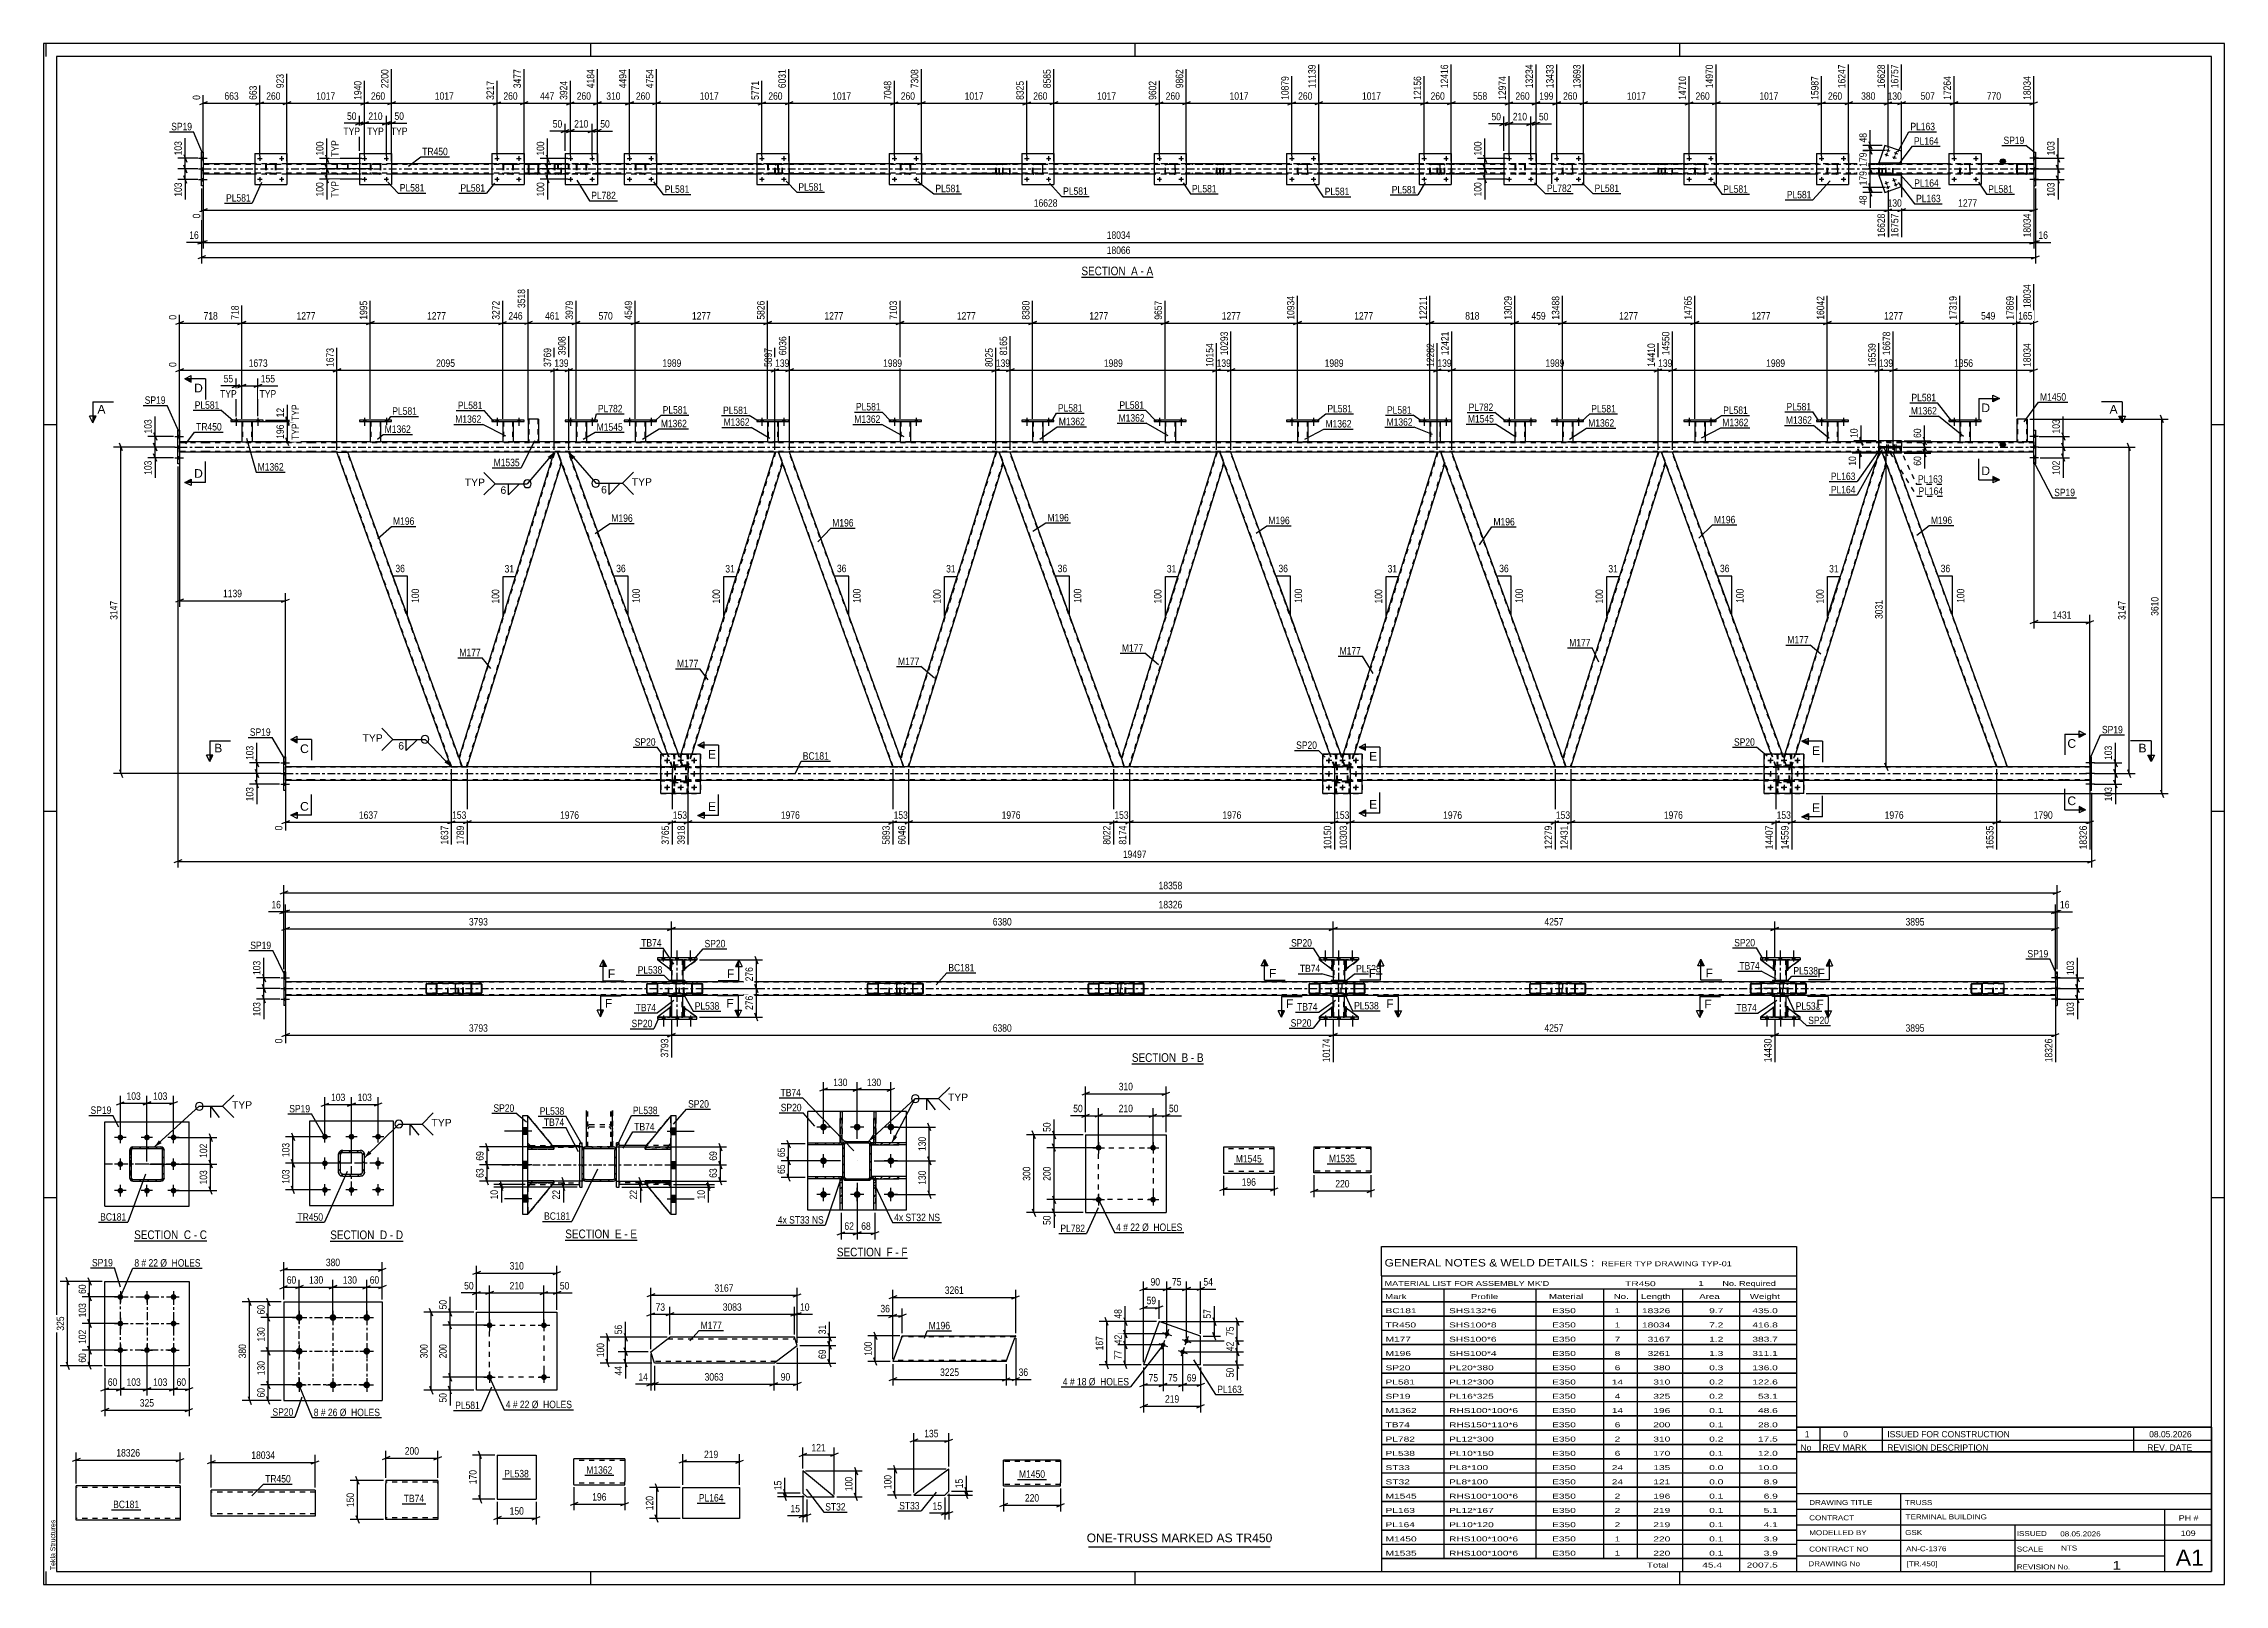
# Model space of a CAD drawing. Header units: millimetres. Extents: x 0 to 841, y 0 to 594.
import ezdxf

# ---------------------------------------------------------------- set-up
doc = ezdxf.new("R2010")
doc.units = ezdxf.units.MM
doc.linetypes.add('DXK_LINE_DOT2', pattern=[3.9198, 1.9599, -1.9599])
doc.linetypes.add('DXK_LINE_DOT3', pattern=[5.9187, 2.979, -0.9799, 0.9799, -0.9799])
doc.styles.add('Arial', font='ARIAL.TTF', dxfattribs={"height": 0.2})
doc.styles.add('Arial Narrow', font='ARIALN.TTF', dxfattribs={"height": 0.2})

# ---------------------------------------------------------------- blocks, each defined once
blk = doc.blocks.new('Unknown-318888172-18 - 7459')
at = {"color": 6, "linetype": 'Continuous'}
blk.add_line((110.55, 132.34), (138.62, 132.34), dxfattribs=at)
at = {"color": 0, "linetype": 'Continuous'}
blk.add_wipeout([(128.66, 133.09), (128.66, 136.59), (110.55, 136.59), (110.55, 133.09)], dxfattribs=at)
blk.add_wipeout([(132.47, 133.09), (132.47, 136.59), (129.71, 136.59), (129.71, 133.09)], dxfattribs=at)
at = {"color": 7, "linetype": 'Continuous', "style": 'Arial Narrow'}
blk.add_text('SECTION ', height=3.34, dxfattribs=at).set_placement((110.55, 133.09))
at = {"color": 0, "linetype": 'Continuous'}
blk.add_wipeout([(134.8, 133.09), (134.8, 136.59), (133.52, 136.59), (133.52, 133.09)], dxfattribs=at)
blk.add_wipeout([(138.62, 133.09), (138.62, 136.59), (135.85, 136.59), (135.85, 133.09)], dxfattribs=at)
at = {"color": 7, "linetype": 'Continuous', "style": 'Arial Narrow'}
for s, p in [('D', (129.71, 133.09)), ('-', (133.52, 133.09)), ('D', (135.85, 133.09))]:
    blk.add_text(s, height=3.34, dxfattribs=at).set_placement(p)
blk = doc.blocks.new('Unknown-318888172-1133')
at = {"color": 5, "linetype": 'Continuous'}
for p, q in [((841, 594), (0, 594)), ((0, 594), (0, 0)), ((1, 589), (1, 594)), ((836, 589), (5, 589)), ((5, 589), (5, 5)), ((211, 589), (211, 594)), ((421, 589), (421, 594)), ((631, 589), (631, 594)), ((836, 5), (836, 589)), ((841, 0), (841, 594)), ((5, 447), (0, 447)), ((841, 447), (836, 447)), ((5, 298), (0, 298)), ((841, 298), (836, 298)), ((5, 149), (0, 149)), ((841, 149), (836, 149)), ((0, 0), (841, 0)), ((1, 0), (1, 5)), ((5, 5), (836, 5)), ((211, 0), (211, 5)), ((421, 0), (421, 5)), ((631, 0), (631, 5))]:
    blk.add_line(p, q, dxfattribs=at)
at = {"color": 174, "linetype": 'Continuous', "style": 'Arial'}
blk.add_text('Tekla Structures', height=1.9102, rotation=90, dxfattribs=at).set_placement((4.5, 5.5))
blk = doc.blocks.new('Unknown-318888172-11 - 5496')
at = {"color": 6, "linetype": 'Continuous'}
blk.add_line((400.23, 503.94), (427.88, 503.94), dxfattribs=at)
at = {"color": 0, "linetype": 'Continuous'}
blk.add_wipeout([(418.34, 504.69), (418.34, 508.19), (400.23, 508.19), (400.23, 504.69)], dxfattribs=at)
blk.add_wipeout([(421.95, 504.69), (421.95, 508.19), (419.39, 508.19), (419.39, 504.69)], dxfattribs=at)
at = {"color": 7, "linetype": 'Continuous', "style": 'Arial Narrow'}
blk.add_text('SECTION ', height=3.34, dxfattribs=at).set_placement((400.23, 504.69))
at = {"color": 0, "linetype": 'Continuous'}
blk.add_wipeout([(424.27, 504.69), (424.27, 508.19), (423, 508.19), (423, 504.69)], dxfattribs=at)
blk.add_wipeout([(427.88, 504.69), (427.88, 508.19), (425.32, 508.19), (425.32, 504.69)], dxfattribs=at)
at = {"color": 7, "linetype": 'Continuous', "style": 'Arial Narrow'}
for s, p in [('A', (419.39, 504.69)), ('-', (423, 504.69)), ('A', (425.32, 504.69))]:
    blk.add_text(s, height=3.34, dxfattribs=at).set_placement(p)
blk = doc.blocks.new('Unknown-318888172-12 - 3103')
at = {"color": 6, "linetype": 'Continuous'}
blk.add_line((419.69, 200.68), (447.34, 200.68), dxfattribs=at)
at = {"color": 0, "linetype": 'Continuous'}
blk.add_wipeout([(437.8, 201.43), (437.8, 204.93), (419.69, 204.93), (419.69, 201.43)], dxfattribs=at)
blk.add_wipeout([(441.41, 201.43), (441.41, 204.93), (438.85, 204.93), (438.85, 201.43)], dxfattribs=at)
at = {"color": 7, "linetype": 'Continuous', "style": 'Arial Narrow'}
blk.add_text('SECTION ', height=3.34, dxfattribs=at).set_placement((419.69, 201.43))
at = {"color": 0, "linetype": 'Continuous'}
blk.add_wipeout([(443.73, 201.43), (443.73, 204.93), (442.46, 204.93), (442.46, 201.43)], dxfattribs=at)
blk.add_wipeout([(447.34, 201.43), (447.34, 204.93), (444.78, 204.93), (444.78, 201.43)], dxfattribs=at)
at = {"color": 7, "linetype": 'Continuous', "style": 'Arial Narrow'}
for s, p in [('B', (438.85, 201.43)), ('-', (442.46, 201.43)), ('B', (444.78, 201.43))]:
    blk.add_text(s, height=3.34, dxfattribs=at).set_placement(p)
blk = doc.blocks.new('Unknown-318888172-13 - 2100')
at = {"color": 6, "linetype": 'Continuous'}
blk.add_line((34.92, 132.38), (62.99, 132.38), dxfattribs=at)
at = {"color": 0, "linetype": 'Continuous'}
blk.add_wipeout([(53.03, 133.13), (53.03, 136.63), (34.92, 136.63), (34.92, 133.13)], dxfattribs=at)
blk.add_wipeout([(56.85, 133.13), (56.85, 136.63), (54.08, 136.63), (54.08, 133.13)], dxfattribs=at)
at = {"color": 7, "linetype": 'Continuous', "style": 'Arial Narrow'}
blk.add_text('SECTION ', height=3.34, dxfattribs=at).set_placement((34.92, 133.13))
at = {"color": 0, "linetype": 'Continuous'}
blk.add_wipeout([(59.17, 133.13), (59.17, 136.63), (57.9, 136.63), (57.9, 133.13)], dxfattribs=at)
blk.add_wipeout([(62.99, 133.13), (62.99, 136.63), (60.22, 136.63), (60.22, 133.13)], dxfattribs=at)
at = {"color": 7, "linetype": 'Continuous', "style": 'Arial Narrow'}
for s, p in [('C', (54.08, 133.13)), ('-', (57.9, 133.13)), ('C', (60.22, 133.13))]:
    blk.add_text(s, height=3.34, dxfattribs=at).set_placement(p)
blk = doc.blocks.new('Unknown-318888172-16 - 6909')
at = {"color": 6, "linetype": 'Continuous'}
blk.add_line((201.19, 132.71), (228.84, 132.71), dxfattribs=at)
at = {"color": 0, "linetype": 'Continuous'}
blk.add_wipeout([(219.3, 133.46), (219.3, 136.96), (201.19, 136.96), (201.19, 133.46)], dxfattribs=at)
blk.add_wipeout([(222.91, 133.46), (222.91, 136.96), (220.35, 136.96), (220.35, 133.46)], dxfattribs=at)
at = {"color": 7, "linetype": 'Continuous', "style": 'Arial Narrow'}
blk.add_text('SECTION ', height=3.34, dxfattribs=at).set_placement((201.19, 133.46))
at = {"color": 0, "linetype": 'Continuous'}
blk.add_wipeout([(225.23, 133.46), (225.23, 136.96), (223.96, 136.96), (223.96, 133.46)], dxfattribs=at)
blk.add_wipeout([(228.84, 133.46), (228.84, 136.96), (226.28, 136.96), (226.28, 133.46)], dxfattribs=at)
at = {"color": 7, "linetype": 'Continuous', "style": 'Arial Narrow'}
for s, p in [('E', (220.35, 133.46)), ('-', (223.96, 133.46)), ('E', (226.28, 133.46))]:
    blk.add_text(s, height=3.34, dxfattribs=at).set_placement(p)
blk = doc.blocks.new('Unknown-318888172-17 - 6507')
at = {"color": 6, "linetype": 'Continuous'}
blk.add_line((305.93, 125.7), (333.14, 125.7), dxfattribs=at)
at = {"color": 0, "linetype": 'Continuous'}
blk.add_wipeout([(324.04, 126.45), (324.04, 129.95), (305.93, 129.95), (305.93, 126.45)], dxfattribs=at)
blk.add_wipeout([(327.43, 126.45), (327.43, 129.95), (325.09, 129.95), (325.09, 126.45)], dxfattribs=at)
at = {"color": 7, "linetype": 'Continuous', "style": 'Arial Narrow'}
blk.add_text('SECTION ', height=3.34, dxfattribs=at).set_placement((305.93, 126.45))
at = {"color": 0, "linetype": 'Continuous'}
blk.add_wipeout([(329.75, 126.45), (329.75, 129.95), (328.48, 129.95), (328.48, 126.45)], dxfattribs=at)
blk.add_wipeout([(333.14, 126.45), (333.14, 129.95), (330.8, 129.95), (330.8, 126.45)], dxfattribs=at)
at = {"color": 7, "linetype": 'Continuous', "style": 'Arial Narrow'}
for s, p in [('F', (325.09, 126.45)), ('-', (328.48, 126.45)), ('F', (330.8, 126.45))]:
    blk.add_text(s, height=3.34, dxfattribs=at).set_placement(p)
blk = doc.blocks.new('Part-318888172-7744 - 7740')
at = {"color": 2, "linetype": 'Continuous'}
for p, q in [((392.18, 47.94), (370.18, 47.94)), ((370.18, 38.03), (370.18, 47.94)), ((392.18, 47.94), (392.18, 39.14)), ((370.18, 38.03), (370.18, 37.94)), ((370.18, 37.94), (392.18, 37.94)), ((392.18, 37.94), (392.18, 39.14))]:
    blk.add_line(p, q, dxfattribs=at)
at = {"color": 7, "linetype": 'DXK_LINE_DOT2'}
for p, q in [((392.18, 47.34), (370.18, 47.34)), ((370.18, 38.54), (370.18, 38.59)), ((392.18, 38.54), (370.18, 38.54)), ((392.18, 38.59), (392.18, 38.91)), ((392.18, 38.54), (392.18, 38.59))]:
    blk.add_line(p, q, dxfattribs=at)
blk = doc.blocks.new('Bolt-318888172-2653 - 2619')
at = {"linetype": 'Continuous'}
for points in [[(98.59, 104.18, -1), (98.59, 101.58, -1)], [(111.59, 104.18, -1), (111.59, 101.58, -1)], [(124.59, 104.18, -1), (124.59, 101.58, -1)], [(98.59, 91.18, -1), (98.59, 88.58, -1)], [(124.59, 91.18, -1), (124.59, 88.58, -1)], [(98.59, 78.18, -1), (98.59, 75.58, -1)], [(111.59, 78.18, -1), (111.59, 75.58, -1)], [(124.59, 78.18, -1), (124.59, 75.58, -1)]]:
    blk.add_hatch(color=1, dxfattribs=at).paths.add_polyline_path(points)
at = {"color": 1, "linetype": 'Continuous'}
for p, q in [((95.99, 102.88), (101.19, 102.88)), ((98.59, 105.48), (98.59, 100.28)), ((108.99, 102.88), (114.19, 102.88)), ((111.59, 105.48), (111.59, 100.28)), ((121.99, 102.88), (127.19, 102.88)), ((124.59, 105.48), (124.59, 100.28)), ((95.99, 89.88), (101.19, 89.88)), ((98.59, 92.48), (98.59, 87.28)), ((121.99, 89.88), (127.19, 89.88)), ((124.59, 92.48), (124.59, 87.28)), ((95.99, 76.88), (101.19, 76.88)), ((98.59, 79.48), (98.59, 74.28)), ((108.99, 76.88), (114.19, 76.88)), ((111.59, 79.48), (111.59, 74.28)), ((121.99, 76.88), (127.19, 76.88)), ((124.59, 79.48), (124.59, 74.28))]:
    blk.add_line(p, q, dxfattribs=at)
blk = doc.blocks.new('Part-318888172-2668 - 2619')
at = {"color": 2, "linetype": 'Continuous'}
for p, q in [((92.59, 108.88), (92.59, 70.88)), ((92.59, 108.88), (130.59, 108.88)), ((130.59, 108.88), (130.59, 70.88)), ((92.59, 70.88), (130.59, 70.88))]:
    blk.add_line(p, q, dxfattribs=at)
blk = doc.blocks.new('Bolt-318888172-7480 - 7459')
at = {"linetype": 'Continuous'}
for points in [[(108.48, 171.48, -1), (108.48, 173.68, -1)], [(118.73, 171.48, -1), (118.73, 173.68, -1)], [(128.98, 171.48, -1), (128.98, 173.68, -1)], [(108.48, 161.23, -1), (108.48, 163.43, -1)], [(128.98, 161.23, -1), (128.98, 163.43, -1)], [(108.48, 150.98, -1), (108.48, 153.18, -1)], [(118.73, 150.98, -1), (118.73, 153.18, -1)], [(128.98, 150.98, -1), (128.98, 153.18, -1)]]:
    blk.add_hatch(color=1, dxfattribs=at).paths.add_polyline_path(points)
at = {"color": 1, "linetype": 'Continuous'}
for p, q in [((110.68, 172.58), (106.28, 172.58)), ((108.48, 170.38), (108.48, 174.78)), ((120.93, 172.58), (116.53, 172.58)), ((118.73, 170.38), (118.73, 174.78)), ((131.18, 172.58), (126.78, 172.58)), ((128.98, 170.38), (128.98, 174.78)), ((110.68, 162.33), (106.28, 162.33)), ((108.48, 160.13), (108.48, 164.53)), ((131.18, 162.33), (126.78, 162.33)), ((128.98, 160.13), (128.98, 164.53)), ((110.68, 152.08), (106.28, 152.08)), ((108.48, 149.88), (108.48, 154.28)), ((120.93, 152.08), (116.53, 152.08)), ((118.73, 149.88), (118.73, 154.28)), ((131.18, 152.08), (126.78, 152.08)), ((128.98, 149.88), (128.98, 154.28))]:
    blk.add_line(p, q, dxfattribs=at)
blk = doc.blocks.new('Part-318888172-7505 - 7459')
at = {"linetype": 'Continuous'}
h = blk.add_hatch(dxfattribs=at)
h.set_pattern_fill('', scale=0.7, style=0, pattern_type=0)
h.set_pattern_definition([(45, (115.3314, 167.3295), (-1.57154, 1.57154), [])])
h.paths.add_polyline_path([(122.13, 167.33), (115.33, 167.33), (114.72, 167.21), (114.2, 166.86), (113.85, 166.34), (113.73, 165.73), (113.73, 158.93), (113.85, 158.32), (114.2, 157.8), (114.72, 157.45), (115.33, 157.33), (122.13, 157.33), (122.74, 157.45), (123.26, 157.8), (123.61, 158.32), (123.73, 158.93), (123.73, 165.73), (123.61, 166.34), (123.26, 166.86), (122.74, 167.21)])
h.paths.add_polyline_path([(122.87, 166.04), (122.93, 165.73), (122.93, 158.93), (122.87, 158.62), (122.7, 158.36), (122.44, 158.19), (122.13, 158.13), (115.33, 158.13), (115.03, 158.19), (114.77, 158.36), (114.59, 158.62), (114.53, 158.93), (114.53, 165.73), (114.59, 166.04), (114.77, 166.3), (115.03, 166.47), (115.33, 166.53), (122.13, 166.53), (122.44, 166.47), (122.7, 166.3)])
at = {"color": 7, "linetype": 'DXK_LINE_DOT3'}
for p, q in [((118.73, 152.33), (118.73, 172.33)), ((128.73, 162.33), (108.73, 162.33))]:
    blk.add_line(p, q, dxfattribs=at)
at = {"color": 7, "linetype": 'DXK_LINE_DOT2'}
for p, q in [((113.73, 165.73), (113.85, 166.34)), ((113.73, 158.93), (113.73, 165.73)), ((114.59, 166.04), (114.53, 165.73)), ((114.53, 158.93), (114.53, 165.73)), ((114.72, 167.21), (115.33, 167.33)), ((115.33, 166.53), (115.03, 166.47)), ((115.33, 167.33), (122.13, 167.33)), ((115.33, 166.53), (122.13, 166.53)), ((122.13, 167.33), (122.74, 167.21)), ((122.44, 166.47), (122.13, 166.53)), ((122.93, 165.73), (122.87, 166.04)), ((122.93, 158.93), (122.93, 165.73)), ((123.61, 166.34), (123.73, 165.73)), ((123.73, 158.93), (123.73, 165.73)), ((113.85, 158.32), (113.73, 158.93)), ((114.53, 158.93), (114.59, 158.62)), ((115.33, 157.33), (114.72, 157.45)), ((115.03, 158.19), (115.33, 158.13)), ((115.33, 158.13), (122.13, 158.13)), ((115.33, 157.33), (122.13, 157.33)), ((122.13, 158.13), (122.44, 158.19)), ((122.74, 157.45), (122.13, 157.33)), ((122.87, 158.62), (122.93, 158.93)), ((123.73, 158.93), (123.61, 158.32))]:
    blk.add_line(p, q, dxfattribs=at)
at = {"color": 2, "linetype": 'Continuous'}
for p, q in [((113.85, 166.34), (113.73, 165.73)), ((113.73, 158.93), (113.73, 165.73)), ((114.53, 165.73), (114.59, 166.04)), ((114.53, 158.93), (114.53, 165.73)), ((115.33, 167.33), (114.72, 167.21)), ((115.03, 166.47), (115.33, 166.53)), ((115.33, 167.33), (122.13, 167.33)), ((115.33, 166.53), (122.13, 166.53)), ((122.74, 167.21), (122.13, 167.33)), ((122.13, 166.53), (122.44, 166.47)), ((122.87, 166.04), (122.93, 165.73)), ((122.93, 158.93), (122.93, 165.73)), ((123.73, 165.73), (123.61, 166.34)), ((123.73, 158.93), (123.73, 165.73)), ((113.73, 158.93), (113.85, 158.32)), ((114.59, 158.62), (114.53, 158.93)), ((114.72, 157.45), (115.33, 157.33)), ((115.33, 158.13), (115.03, 158.19)), ((115.33, 158.13), (122.13, 158.13)), ((115.33, 157.33), (122.13, 157.33)), ((122.44, 158.19), (122.13, 158.13)), ((122.13, 157.33), (122.74, 157.45)), ((122.93, 158.93), (122.87, 158.62)), ((123.61, 158.32), (123.73, 158.93))]:
    blk.add_line(p, q, dxfattribs=at)
at = {"color": 7, "linetype": 'DXK_LINE_DOT2'}
for centre, radius, start, end in [((115.33, 165.73), 1.6, 112.5, 157.5), ((115.33, 165.73), 0.8, 112.5, 157.5), ((122.13, 165.73), 0.8, 22.5, 67.5), ((122.13, 165.73), 1.6, 22.5, 67.5), ((115.33, 158.93), 1.6, 202.5, 247.5), ((115.33, 158.93), 0.8, 202.5, 247.5), ((122.13, 158.93), 0.8, 292.5, 337.5), ((122.13, 158.93), 1.6, 292.5, 337.5)]:
    blk.add_arc(centre, radius, start, end, dxfattribs=at)
at = {"color": 2, "linetype": 'Continuous'}
for centre, radius, start, end in [((115.33, 165.73), 1.6, 112.5, 157.5), ((115.33, 165.73), 0.8, 112.5, 157.5), ((122.13, 165.73), 0.8, 22.5, 67.5), ((122.13, 165.73), 1.6, 22.5, 67.5), ((115.33, 158.93), 1.6, 202.5, 247.5), ((115.33, 158.93), 0.8, 202.5, 247.5), ((122.13, 158.93), 0.8, 292.5, 337.5), ((122.13, 158.93), 1.6, 292.5, 337.5)]:
    blk.add_arc(centre, radius, start, end, dxfattribs=at)
blk = doc.blocks.new('Part-318888172-7579 - 7459')
at = {"color": 2, "linetype": 'Continuous'}
for p, q in [((134.98, 178.58), (102.48, 178.58)), ((102.48, 178.58), (102.48, 146.08)), ((134.98, 146.08), (134.98, 178.58)), ((102.48, 146.08), (134.98, 146.08))]:
    blk.add_line(p, q, dxfattribs=at)
blk = doc.blocks.new('Part-318888172-5649 - 5496')
at = {"color": 7, "linetype": 'DXK_LINE_DOT2'}
for p, q in [((483.55, 547.21), (483.58, 547.4)), ((483.58, 547.4), (483.55, 547.21)), ((483.55, 544.17), (483.55, 547.21)), ((483.79, 547.21), (483.8, 547.3)), ((483.79, 544.17), (483.79, 547.21)), ((483.8, 547.3), (483.86, 547.38)), ((483.84, 547.66), (484.03, 547.69)), ((484.03, 547.69), (483.84, 547.66)), ((483.86, 547.38), (483.93, 547.43)), ((483.93, 547.43), (484.03, 547.45)), ((487.07, 547.69), (484.03, 547.69)), ((487.07, 547.45), (484.03, 547.45)), ((487.07, 547.69), (487.25, 547.66)), ((487.25, 547.66), (487.07, 547.69)), ((487.07, 547.45), (487.16, 547.43)), ((487.16, 547.43), (487.24, 547.38)), ((487.24, 547.38), (487.29, 547.3)), ((487.29, 547.3), (487.31, 547.21)), ((487.31, 547.21), (487.31, 544.17)), ((487.51, 547.4), (487.55, 547.21)), ((487.55, 547.21), (487.51, 547.4)), ((487.55, 544.17), (487.55, 547.21)), ((483.58, 543.99), (483.55, 544.17)), ((483.55, 544.17), (483.58, 543.99)), ((483.8, 544.08), (483.79, 544.17)), ((483.86, 544), (483.8, 544.08)), ((484.03, 543.69), (483.84, 543.73)), ((483.84, 543.73), (484.03, 543.69)), ((483.93, 543.95), (483.86, 544)), ((484.03, 543.93), (483.93, 543.95)), ((487.07, 543.93), (484.03, 543.93)), ((487.07, 543.69), (484.03, 543.69)), ((487.16, 543.95), (487.07, 543.93)), ((487.25, 543.73), (487.07, 543.69)), ((487.07, 543.69), (487.25, 543.73)), ((487.24, 544), (487.16, 543.95)), ((487.29, 544.08), (487.24, 544)), ((487.31, 544.17), (487.29, 544.08)), ((487.55, 544.17), (487.51, 543.99)), ((487.51, 543.99), (487.55, 544.17))]:
    blk.add_line(p, q, dxfattribs=at)
at = {"color": 7, "linetype": 'DXK_LINE_DOT3'}
blk.add_line((485.55, 545.69), (485.55, 545.69), dxfattribs=at)
at = {"color": 7, "linetype": 'DXK_LINE_DOT2'}
for centre, start, end in [((484.03, 547.21), 112.5, 157.5), ((484.03, 547.21), 112.5, 157.5), ((487.07, 547.21), 22.5, 67.5), ((487.07, 547.21), 22.5, 67.5), ((484.03, 544.17), 202.5, 247.5), ((484.03, 544.17), 202.5, 247.5), ((487.07, 544.17), 292.5, 337.5), ((487.07, 544.17), 292.5, 337.5)]:
    blk.add_arc(centre, 0.48, start, end, dxfattribs=at)
blk = doc.blocks.new('Part-318888172-5600 - 5496')
at = {"color": 7, "linetype": 'DXK_LINE_DOT2'}
for p, q in [((330.3, 547.21), (330.34, 547.4)), ((330.34, 547.4), (330.3, 547.21)), ((330.3, 547.21), (330.3, 544.17)), ((330.54, 547.21), (330.56, 547.3)), ((330.54, 547.21), (330.54, 544.17)), ((330.56, 547.3), (330.61, 547.38)), ((330.6, 547.66), (330.78, 547.69)), ((330.78, 547.69), (330.6, 547.66)), ((330.61, 547.38), (330.69, 547.43)), ((330.69, 547.43), (330.78, 547.45)), ((333.82, 547.69), (330.78, 547.69)), ((333.82, 547.45), (330.78, 547.45)), ((333.82, 547.69), (334.01, 547.66)), ((334.01, 547.66), (333.82, 547.69)), ((333.82, 547.45), (333.92, 547.43)), ((333.92, 547.43), (333.99, 547.38)), ((333.99, 547.38), (334.05, 547.3)), ((334.05, 547.3), (334.06, 547.21)), ((334.06, 547.21), (334.06, 544.17)), ((334.27, 547.4), (334.3, 547.21)), ((334.3, 547.21), (334.27, 547.4)), ((334.3, 547.21), (334.3, 544.17)), ((330.34, 543.99), (330.3, 544.17)), ((330.3, 544.17), (330.34, 543.99)), ((330.56, 544.08), (330.54, 544.17)), ((330.61, 544), (330.56, 544.08)), ((330.78, 543.69), (330.6, 543.73)), ((330.6, 543.73), (330.78, 543.69)), ((330.69, 543.95), (330.61, 544)), ((330.78, 543.93), (330.69, 543.95)), ((333.82, 543.93), (330.78, 543.93)), ((333.82, 543.69), (330.78, 543.69)), ((333.92, 543.95), (333.82, 543.93)), ((334.01, 543.73), (333.82, 543.69)), ((333.82, 543.69), (334.01, 543.73)), ((333.99, 544), (333.92, 543.95)), ((334.05, 544.08), (333.99, 544)), ((334.06, 544.17), (334.05, 544.08)), ((334.3, 544.17), (334.27, 543.99)), ((334.27, 543.99), (334.3, 544.17))]:
    blk.add_line(p, q, dxfattribs=at)
at = {"color": 7, "linetype": 'DXK_LINE_DOT3'}
blk.add_line((332.3, 545.69), (332.3, 545.69), dxfattribs=at)
at = {"color": 7, "linetype": 'DXK_LINE_DOT2'}
for centre, start, end in [((330.78, 547.21), 112.5, 157.5), ((330.78, 547.21), 112.5, 157.5), ((333.82, 547.21), 22.5, 67.5), ((333.82, 547.21), 22.5, 67.5), ((330.78, 544.17), 202.5, 247.5), ((330.78, 544.17), 202.5, 247.5), ((333.82, 544.17), 292.5, 337.5), ((333.82, 544.17), 292.5, 337.5)]:
    blk.add_arc(centre, 0.48, start, end, dxfattribs=at)
blk = doc.blocks.new('Part-318888172-5681 - 5496')
at = {"color": 2, "linetype": 'Continuous'}
for p, q in [((60.94, 552.19), (61.58, 552.19)), ((60.94, 539.19), (60.94, 552.19)), ((61.58, 552.19), (61.58, 539.19)), ((61.58, 539.19), (60.94, 539.19))]:
    blk.add_line(p, q, dxfattribs=at)
blk = doc.blocks.new('Bolt-318888172-5514 - 5496')
at = {"linetype": 'Continuous'}
for points in [[(711.02, 551.04, -1), (710.34, 551.28, -1)], [(711.62, 552.74, -1), (710.94, 552.98, -1)], [(714.03, 549.97, -1), (713.36, 550.21, -1)], [(714.64, 551.67, -1), (713.96, 551.91, -1)]]:
    blk.add_hatch(color=1, dxfattribs=at).paths.add_polyline_path(points)
at = {"color": 1, "linetype": 'Continuous'}
for p, q in [((710, 551.4), (711.36, 550.92)), ((710.92, 551.84), (710.44, 550.48)), ((710.6, 553.1), (711.96, 552.62)), ((711.52, 553.54), (711.04, 552.18)), ((713.02, 550.33), (714.37, 549.85)), ((713.94, 550.77), (713.46, 549.41)), ((713.62, 552.03), (714.98, 551.55)), ((714.54, 552.47), (714.06, 551.11))]:
    blk.add_line(p, q, dxfattribs=at)
blk = doc.blocks.new('Bolt-318888172-5562 - 5496')
at = {"linetype": 'Continuous'}
for points in [[(532.87, 541.69, -1), (531.99, 541.69, -1)], [(541.27, 541.69, -1), (540.39, 541.69, -1)]]:
    blk.add_hatch(color=1, dxfattribs=at).paths.add_polyline_path(points)
at = {"color": 1, "linetype": 'Continuous'}
for p, q in [((531.55, 541.69), (533.31, 541.69)), ((532.43, 542.57), (532.43, 540.81)), ((539.95, 541.69), (541.71, 541.69)), ((540.83, 542.57), (540.83, 540.81))]:
    blk.add_line(p, q, dxfattribs=at)
blk = doc.blocks.new('Part-318888172-5502 - 5496')
at = {"color": 2, "linetype": 'Continuous'}
for p, q in [((734.75, 551.69), (734.75, 539.69)), ((734.75, 551.69), (747.15, 551.69)), ((747.15, 551.69), (747.15, 539.69)), ((734.75, 539.69), (747.15, 539.69))]:
    blk.add_line(p, q, dxfattribs=at)
blk = doc.blocks.new('Bolt-318888172-5503 - 5496')
at = {"linetype": 'Continuous'}
for points in [[(710.34, 540.1, -1), (711.02, 540.34, -1)], [(710.95, 538.41, -1), (711.62, 538.65, -1)], [(713.36, 541.17, -1), (714.04, 541.41, -1)], [(713.96, 539.48, -1), (714.64, 539.72, -1)]]:
    blk.add_hatch(color=1, dxfattribs=at).paths.add_polyline_path(points)
at = {"color": 1, "linetype": 'Continuous'}
for p, q in [((711.36, 540.46), (710, 539.98)), ((710.92, 539.54), (710.44, 540.9)), ((711.96, 538.77), (710.61, 538.29)), ((711.53, 537.85), (711.04, 539.21)), ((714.38, 541.53), (713.02, 541.05)), ((713.94, 540.61), (713.46, 541.97)), ((714.98, 539.84), (713.62, 539.36)), ((714.54, 538.92), (714.06, 540.28))]:
    blk.add_line(p, q, dxfattribs=at)
blk = doc.blocks.new('Part-318888172-5508 - 5496')
at = {"color": 2, "linetype": 'Continuous'}
for p, q in [((716.47, 543.69), (707.69, 543.69)), ((707.69, 543.69), (707.69, 543.29)), ((716.47, 543.29), (707.69, 543.29)), ((716.47, 543.69), (716.47, 543.29))]:
    blk.add_line(p, q, dxfattribs=at)
blk = doc.blocks.new('Part-318888172-5513 - 5496')
at = {"color": 2, "linetype": 'Continuous'}
for p, q in [((707.69, 543.29), (710.06, 536.61)), ((710.06, 536.61), (716.47, 538.88)), ((716.47, 538.88), (716.47, 543.29))]:
    blk.add_line(p, q, dxfattribs=at)
at = {"color": 7, "linetype": 'DXK_LINE_DOT2'}
blk.add_line((716.47, 543.29), (707.69, 543.29), dxfattribs=at)
blk = doc.blocks.new('Part-318888172-5519 - 5496')
at = {"color": 2, "linetype": 'Continuous'}
for p, q in [((710.05, 554.78), (707.68, 548.09)), ((716.46, 552.51), (710.05, 554.78)), ((716.46, 548.09), (716.46, 552.51))]:
    blk.add_line(p, q, dxfattribs=at)
at = {"color": 7, "linetype": 'DXK_LINE_DOT2'}
blk.add_line((707.68, 548.09), (716.46, 548.09), dxfattribs=at)
blk = doc.blocks.new('Part-318888172-5588 - 5496')
at = {"color": 7, "linetype": 'DXK_LINE_DOT2'}
for p, q in [((228.14, 547.21), (228.18, 547.4)), ((228.18, 547.4), (228.14, 547.21)), ((228.14, 547.21), (228.14, 544.17)), ((228.38, 547.21), (228.4, 547.3)), ((228.38, 547.21), (228.38, 544.17)), ((228.4, 547.3), (228.45, 547.38)), ((228.44, 547.66), (228.62, 547.69)), ((228.62, 547.69), (228.44, 547.66)), ((228.45, 547.38), (228.53, 547.43)), ((228.53, 547.43), (228.62, 547.45)), ((231.66, 547.69), (228.62, 547.69)), ((231.66, 547.45), (228.62, 547.45)), ((231.66, 547.69), (231.85, 547.66)), ((231.85, 547.66), (231.66, 547.69)), ((231.66, 547.45), (231.76, 547.43)), ((231.76, 547.43), (231.83, 547.38)), ((231.83, 547.38), (231.89, 547.3)), ((231.89, 547.3), (231.9, 547.21)), ((231.9, 547.21), (231.9, 544.17)), ((232.11, 547.4), (232.14, 547.21)), ((232.14, 547.21), (232.11, 547.4)), ((232.14, 547.21), (232.14, 544.17)), ((228.18, 543.99), (228.14, 544.17)), ((228.14, 544.17), (228.18, 543.99)), ((228.4, 544.08), (228.38, 544.17)), ((228.45, 544), (228.4, 544.08)), ((228.62, 543.69), (228.44, 543.73)), ((228.44, 543.73), (228.62, 543.69)), ((228.53, 543.95), (228.45, 544)), ((228.62, 543.93), (228.53, 543.95)), ((231.66, 543.93), (228.62, 543.93)), ((231.66, 543.69), (228.62, 543.69)), ((231.76, 543.95), (231.66, 543.93)), ((231.85, 543.73), (231.66, 543.69)), ((231.66, 543.69), (231.85, 543.73)), ((231.83, 544), (231.76, 543.95)), ((231.89, 544.08), (231.83, 544)), ((231.9, 544.17), (231.89, 544.08)), ((232.14, 544.17), (232.11, 543.99)), ((232.11, 543.99), (232.14, 544.17))]:
    blk.add_line(p, q, dxfattribs=at)
at = {"color": 7, "linetype": 'DXK_LINE_DOT3'}
blk.add_line((230.14, 545.69), (230.14, 545.69), dxfattribs=at)
at = {"color": 7, "linetype": 'DXK_LINE_DOT2'}
for centre, start, end in [((228.62, 547.21), 112.5, 157.5), ((228.62, 547.21), 112.5, 157.5), ((231.66, 547.21), 22.5, 67.5), ((231.66, 547.21), 22.5, 67.5), ((228.62, 544.17), 202.5, 247.5), ((228.62, 544.17), 202.5, 247.5), ((231.66, 544.17), 292.5, 337.5), ((231.66, 544.17), 292.5, 337.5)]:
    blk.add_arc(centre, 0.48, start, end, dxfattribs=at)
blk = doc.blocks.new('Bolt-318888172-5537 - 5496')
at = {"linetype": 'Continuous'}
for points in [[(83.84, 549.69, -1), (82.96, 549.69, -1)], [(92.24, 549.69, -1), (91.36, 549.69, -1)]]:
    blk.add_hatch(color=1, dxfattribs=at).paths.add_polyline_path(points)
at = {"color": 1, "linetype": 'Continuous'}
for p, q in [((82.52, 549.69), (84.28, 549.69)), ((83.4, 550.57), (83.4, 548.81)), ((90.92, 549.69), (92.68, 549.69)), ((91.8, 550.57), (91.8, 548.81))]:
    blk.add_line(p, q, dxfattribs=at)
blk = doc.blocks.new('Part-318888172-5671 - 5496')
at = {"color": 7, "linetype": 'DXK_LINE_DOT2'}
for p, q in [((284.65, 547.69), (272.49, 547.69)), ((284.65, 547.45), (272.49, 547.45)), ((282.09, 547.37), (282.05, 547.21)), ((282.05, 544.17), (282.05, 547.21)), ((282.09, 547.4), (282.09, 547.37)), ((282.3, 547.21), (282.32, 547.3)), ((282.3, 544.17), (282.3, 547.21)), ((282.32, 547.3), (282.38, 547.38)), ((282.55, 547.69), (282.36, 547.66)), ((282.38, 547.38), (282.46, 547.43)), ((282.46, 547.43), (282.55, 547.45)), ((283.37, 547.69), (283.37, 547.45)), ((284.75, 547.66), (284.65, 547.69)), ((284.65, 547.45), (284.7, 547.43)), ((284.7, 547.43), (284.74, 547.38)), ((284.74, 547.38), (284.77, 547.3)), ((284.84, 547.55), (284.75, 547.66)), ((284.77, 547.3), (284.78, 547.21)), ((284.78, 544.17), (284.78, 547.21)), ((284.9, 547.4), (284.84, 547.55)), ((284.92, 547.21), (284.9, 547.4)), ((284.92, 544.17), (284.92, 547.21)), ((284.65, 543.93), (272.49, 543.93)), ((284.65, 543.69), (272.49, 543.69)), ((282.05, 544.17), (282.07, 544.11)), ((282.07, 544.11), (282.09, 543.99)), ((282.32, 544.08), (282.3, 544.17)), ((282.38, 544), (282.32, 544.08)), ((282.36, 543.73), (282.55, 543.69)), ((282.46, 543.95), (282.38, 544)), ((282.55, 543.93), (282.46, 543.95)), ((283.37, 543.69), (283.37, 543.93)), ((284.7, 543.95), (284.65, 543.93)), ((284.65, 543.69), (284.75, 543.73)), ((284.74, 544), (284.7, 543.95)), ((284.77, 544.08), (284.74, 544)), ((284.75, 543.73), (284.84, 543.83)), ((284.78, 544.17), (284.77, 544.08)), ((284.84, 543.83), (284.9, 543.99)), ((284.9, 543.99), (284.92, 544.17))]:
    blk.add_line(p, q, dxfattribs=at)
for centre, start, end in [((282.54, 547.2), 111.1941, 156.15059), ((282.54, 544.19), 203.84941, 248.8059)]:
    blk.add_arc(centre, 0.492, start, end, dxfattribs=at)
blk = doc.blocks.new('Bolt-318888172-5538 - 5496')
at = {"linetype": 'Continuous'}
for points in [[(83.84, 541.69, -1), (82.96, 541.69, -1)], [(92.24, 541.69, -1), (91.36, 541.69, -1)]]:
    blk.add_hatch(color=1, dxfattribs=at).paths.add_polyline_path(points)
at = {"color": 1, "linetype": 'Continuous'}
for p, q in [((82.52, 541.69), (84.28, 541.69)), ((83.4, 542.57), (83.4, 540.81)), ((90.92, 541.69), (92.68, 541.69)), ((91.8, 542.57), (91.8, 540.81))]:
    blk.add_line(p, q, dxfattribs=at)
blk = doc.blocks.new('Bolt-318888172-5539 - 5496')
at = {"linetype": 'Continuous'}
for points in [[(124.22, 549.69, -1), (123.34, 549.69, -1)], [(132.62, 549.69, -1), (131.74, 549.69, -1)]]:
    blk.add_hatch(color=1, dxfattribs=at).paths.add_polyline_path(points)
at = {"color": 1, "linetype": 'Continuous'}
for p, q in [((122.9, 549.69), (124.66, 549.69)), ((123.78, 550.57), (123.78, 548.81)), ((131.3, 549.69), (133.06, 549.69)), ((132.18, 550.57), (132.18, 548.81))]:
    blk.add_line(p, q, dxfattribs=at)
blk = doc.blocks.new('Part-318888172-5685 - 5496')
at = {"color": 7, "linetype": 'DXK_LINE_DOT2'}
for p, q in [((453.66, 547.49), (453.64, 547.37)), ((453.64, 544.01), (453.64, 547.37)), ((453.81, 547.37), (453.82, 547.43)), ((453.81, 544.01), (453.81, 547.37)), ((453.82, 547.43), (453.86, 547.49)), ((453.98, 547.69), (453.85, 547.67)), ((453.86, 547.49), (453.91, 547.52)), ((453.91, 547.52), (453.98, 547.53)), ((469.31, 547.69), (453.98, 547.69)), ((469.31, 547.53), (453.98, 547.53)), ((457.68, 547.67), (457.55, 547.69)), ((457.55, 547.53), (457.62, 547.52)), ((457.62, 547.52), (457.64, 547.5)), ((457.64, 547.5), (457.68, 547.49)), ((457.68, 547.49), (457.71, 547.43)), ((457.71, 547.43), (457.72, 547.37)), ((457.72, 544.01), (457.72, 547.37)), ((457.9, 547.37), (457.87, 547.49)), ((457.9, 544.01), (457.9, 547.37)), ((453.64, 544.01), (453.66, 543.89)), ((453.82, 543.95), (453.81, 544.01)), ((453.86, 543.9), (453.82, 543.95)), ((453.85, 543.72), (453.98, 543.69)), ((453.91, 543.86), (453.86, 543.9)), ((453.98, 543.85), (453.91, 543.86)), ((469.31, 543.85), (453.98, 543.85)), ((469.31, 543.69), (453.98, 543.69)), ((457.55, 543.85), (457.62, 543.86)), ((457.55, 543.69), (457.68, 543.72)), ((457.62, 543.86), (457.64, 543.88)), ((457.64, 543.88), (457.68, 543.9)), ((457.71, 543.95), (457.68, 543.9)), ((457.72, 544.01), (457.71, 543.95)), ((457.87, 543.89), (457.9, 544.01))]:
    blk.add_line(p, q, dxfattribs=at)
for centre, start, end in [((453.97, 547.36), 110.75832, 155.68004), ((457.57, 547.36), 24.31996, 69.24168), ((453.97, 544.03), 204.31996, 249.24168)]:
    blk.add_arc(centre, 0.331, start, end, dxfattribs=at)
blk = doc.blocks.new('Bolt-318888172-5540 - 5496')
at = {"linetype": 'Continuous'}
for points in [[(124.22, 541.69, -1), (123.34, 541.69, -1)], [(132.62, 541.69, -1), (131.74, 541.69, -1)]]:
    blk.add_hatch(color=1, dxfattribs=at).paths.add_polyline_path(points)
at = {"color": 1, "linetype": 'Continuous'}
for p, q in [((122.9, 541.69), (124.66, 541.69)), ((123.78, 542.57), (123.78, 540.81)), ((131.3, 541.69), (133.06, 541.69)), ((132.18, 542.57), (132.18, 540.81))]:
    blk.add_line(p, q, dxfattribs=at)
blk = doc.blocks.new('Part-318888172-5605 - 5496')
at = {"color": 2, "linetype": 'Continuous'}
for p, q in [((377.19, 551.69), (377.19, 539.69)), ((377.19, 551.69), (389.59, 551.69)), ((389.59, 551.69), (389.59, 539.69)), ((377.19, 539.69), (389.59, 539.69))]:
    blk.add_line(p, q, dxfattribs=at)
blk = doc.blocks.new('Bolt-318888172-5541 - 5496')
at = {"linetype": 'Continuous'}
for points in [[(175.3, 549.69, -1), (174.42, 549.69, -1)], [(183.7, 549.69, -1), (182.82, 549.69, -1)]]:
    blk.add_hatch(color=1, dxfattribs=at).paths.add_polyline_path(points)
at = {"color": 1, "linetype": 'Continuous'}
for p, q in [((173.98, 549.69), (175.74, 549.69)), ((174.86, 550.57), (174.86, 548.81)), ((182.38, 549.69), (184.14, 549.69)), ((183.26, 550.57), (183.26, 548.81))]:
    blk.add_line(p, q, dxfattribs=at)
blk = doc.blocks.new('Part-318888172-5606 - 5496')
at = {"color": 7, "linetype": 'DXK_LINE_DOT2'}
for p, q in [((381.39, 547.21), (381.42, 547.4)), ((381.42, 547.4), (381.39, 547.21)), ((381.39, 544.17), (381.39, 547.21)), ((381.63, 547.21), (381.64, 547.3)), ((381.63, 544.17), (381.63, 547.21)), ((381.64, 547.3), (381.7, 547.38)), ((381.68, 547.66), (381.87, 547.69)), ((381.87, 547.69), (381.68, 547.66)), ((381.7, 547.38), (381.77, 547.43)), ((381.77, 547.43), (381.87, 547.45)), ((384.91, 547.69), (381.87, 547.69)), ((384.91, 547.45), (381.87, 547.45)), ((384.91, 547.69), (385.09, 547.66)), ((385.09, 547.66), (384.91, 547.69)), ((384.91, 547.45), (385, 547.43)), ((385, 547.43), (385.07, 547.38)), ((385.07, 547.38), (385.13, 547.3)), ((385.13, 547.3), (385.15, 547.21)), ((385.15, 547.21), (385.15, 544.17)), ((385.35, 547.4), (385.39, 547.21)), ((385.39, 547.21), (385.35, 547.4)), ((385.39, 544.17), (385.39, 547.21)), ((381.42, 543.99), (381.39, 544.17)), ((381.39, 544.17), (381.42, 543.99)), ((381.64, 544.08), (381.63, 544.17)), ((381.7, 544), (381.64, 544.08)), ((381.87, 543.69), (381.68, 543.73)), ((381.68, 543.73), (381.87, 543.69)), ((381.77, 543.95), (381.7, 544)), ((381.87, 543.93), (381.77, 543.95)), ((384.91, 543.93), (381.87, 543.93)), ((384.91, 543.69), (381.87, 543.69)), ((385, 543.95), (384.91, 543.93)), ((385.09, 543.73), (384.91, 543.69)), ((384.91, 543.69), (385.09, 543.73)), ((385.07, 544), (385, 543.95)), ((385.13, 544.08), (385.07, 544)), ((385.15, 544.17), (385.13, 544.08)), ((385.39, 544.17), (385.35, 543.99)), ((385.35, 543.99), (385.39, 544.17))]:
    blk.add_line(p, q, dxfattribs=at)
at = {"color": 7, "linetype": 'DXK_LINE_DOT3'}
blk.add_line((383.39, 545.69), (383.39, 545.69), dxfattribs=at)
at = {"color": 7, "linetype": 'DXK_LINE_DOT2'}
for centre, start, end in [((381.87, 547.21), 112.5, 157.5), ((381.87, 547.21), 112.5, 157.5), ((384.91, 547.21), 22.5, 67.5), ((384.91, 547.21), 22.5, 67.5), ((381.87, 544.17), 202.5, 247.5), ((381.87, 544.17), 202.5, 247.5), ((384.91, 544.17), 292.5, 337.5), ((384.91, 544.17), 292.5, 337.5)]:
    blk.add_arc(centre, 0.48, start, end, dxfattribs=at)
blk = doc.blocks.new('Bolt-318888172-5542 - 5496')
at = {"linetype": 'Continuous'}
for points in [[(175.3, 541.69, -1), (174.42, 541.69, -1)], [(183.7, 541.69, -1), (182.82, 541.69, -1)]]:
    blk.add_hatch(color=1, dxfattribs=at).paths.add_polyline_path(points)
at = {"color": 1, "linetype": 'Continuous'}
for p, q in [((173.98, 541.69), (175.74, 541.69)), ((174.86, 542.57), (174.86, 540.81)), ((182.38, 541.69), (184.14, 541.69)), ((183.26, 542.57), (183.26, 540.81))]:
    blk.add_line(p, q, dxfattribs=at)
blk = doc.blocks.new('Bolt-318888172-5543 - 5496')
at = {"linetype": 'Continuous'}
for points in [[(226.38, 549.69, -1), (225.5, 549.69, -1)], [(234.78, 549.69, -1), (233.9, 549.69, -1)]]:
    blk.add_hatch(color=1, dxfattribs=at).paths.add_polyline_path(points)
at = {"color": 1, "linetype": 'Continuous'}
for p, q in [((225.06, 549.69), (226.82, 549.69)), ((225.94, 550.57), (225.94, 548.81)), ((233.46, 549.69), (235.22, 549.69)), ((234.34, 550.57), (234.34, 548.81))]:
    blk.add_line(p, q, dxfattribs=at)
blk = doc.blocks.new('Bolt-318888172-5544 - 5496')
at = {"linetype": 'Continuous'}
for points in [[(226.38, 541.69, -1), (225.5, 541.69, -1)], [(234.78, 541.69, -1), (233.9, 541.69, -1)]]:
    blk.add_hatch(color=1, dxfattribs=at).paths.add_polyline_path(points)
at = {"color": 1, "linetype": 'Continuous'}
for p, q in [((225.06, 541.69), (226.82, 541.69)), ((225.94, 542.57), (225.94, 540.81)), ((233.46, 541.69), (235.22, 541.69)), ((234.34, 542.57), (234.34, 540.81))]:
    blk.add_line(p, q, dxfattribs=at)
blk = doc.blocks.new('Bolt-318888172-5545 - 5496')
at = {"linetype": 'Continuous'}
for points in [[(277.46, 549.69, -1), (276.58, 549.69, -1)], [(285.86, 549.69, -1), (284.98, 549.69, -1)]]:
    blk.add_hatch(color=1, dxfattribs=at).paths.add_polyline_path(points)
at = {"color": 1, "linetype": 'Continuous'}
for p, q in [((276.14, 549.69), (277.9, 549.69)), ((277.02, 550.57), (277.02, 548.81)), ((284.54, 549.69), (286.3, 549.69)), ((285.42, 550.57), (285.42, 548.81))]:
    blk.add_line(p, q, dxfattribs=at)
blk = doc.blocks.new('Bolt-318888172-5546 - 5496')
at = {"linetype": 'Continuous'}
for points in [[(277.46, 541.69, -1), (276.58, 541.69, -1)], [(285.86, 541.69, -1), (284.98, 541.69, -1)]]:
    blk.add_hatch(color=1, dxfattribs=at).paths.add_polyline_path(points)
at = {"color": 1, "linetype": 'Continuous'}
for p, q in [((276.14, 541.69), (277.9, 541.69)), ((277.02, 542.57), (277.02, 540.81)), ((284.54, 541.69), (286.3, 541.69)), ((285.42, 542.57), (285.42, 540.81))]:
    blk.add_line(p, q, dxfattribs=at)
blk = doc.blocks.new('Part-318888172-5611 - 5496')
at = {"color": 2, "linetype": 'Continuous'}
for p, q in [((428.27, 551.69), (428.27, 539.69)), ((428.27, 551.69), (440.67, 551.69)), ((440.67, 551.69), (440.67, 539.69)), ((428.27, 539.69), (440.67, 539.69))]:
    blk.add_line(p, q, dxfattribs=at)
blk = doc.blocks.new('Bolt-318888172-5547 - 5496')
at = {"linetype": 'Continuous'}
for points in [[(328.54, 549.69, -1), (327.66, 549.69, -1)], [(336.94, 549.69, -1), (336.06, 549.69, -1)]]:
    blk.add_hatch(color=1, dxfattribs=at).paths.add_polyline_path(points)
at = {"color": 1, "linetype": 'Continuous'}
for p, q in [((327.22, 549.69), (328.98, 549.69)), ((328.1, 550.57), (328.1, 548.81)), ((335.62, 549.69), (337.38, 549.69)), ((336.5, 550.57), (336.5, 548.81))]:
    blk.add_line(p, q, dxfattribs=at)
blk = doc.blocks.new('Part-318888172-5612 - 5496')
at = {"color": 7, "linetype": 'DXK_LINE_DOT2'}
for p, q in [((432.47, 547.21), (432.5, 547.4)), ((432.5, 547.4), (432.47, 547.21)), ((432.47, 544.17), (432.47, 547.21)), ((432.71, 547.21), (432.72, 547.3)), ((432.71, 544.17), (432.71, 547.21)), ((432.72, 547.3), (432.78, 547.38)), ((432.76, 547.66), (432.95, 547.69)), ((432.95, 547.69), (432.76, 547.66)), ((432.78, 547.38), (432.85, 547.43)), ((432.85, 547.43), (432.95, 547.45)), ((435.99, 547.69), (432.95, 547.69)), ((435.99, 547.45), (432.95, 547.45)), ((435.99, 547.69), (436.17, 547.66)), ((436.17, 547.66), (435.99, 547.69)), ((435.99, 547.45), (436.08, 547.43)), ((436.08, 547.43), (436.16, 547.38)), ((436.16, 547.38), (436.21, 547.3)), ((436.21, 547.3), (436.23, 547.21)), ((436.23, 547.21), (436.23, 544.17)), ((436.43, 547.4), (436.47, 547.21)), ((436.47, 547.21), (436.43, 547.4)), ((436.47, 544.17), (436.47, 547.21)), ((432.5, 543.99), (432.47, 544.17)), ((432.47, 544.17), (432.5, 543.99)), ((432.72, 544.08), (432.71, 544.17)), ((432.78, 544), (432.72, 544.08)), ((432.95, 543.69), (432.76, 543.73)), ((432.76, 543.73), (432.95, 543.69)), ((432.85, 543.95), (432.78, 544)), ((432.95, 543.93), (432.85, 543.95)), ((435.99, 543.93), (432.95, 543.93)), ((435.99, 543.69), (432.95, 543.69)), ((436.08, 543.95), (435.99, 543.93)), ((436.17, 543.73), (435.99, 543.69)), ((435.99, 543.69), (436.17, 543.73)), ((436.16, 544), (436.08, 543.95)), ((436.21, 544.08), (436.16, 544)), ((436.23, 544.17), (436.21, 544.08)), ((436.47, 544.17), (436.43, 543.99)), ((436.43, 543.99), (436.47, 544.17))]:
    blk.add_line(p, q, dxfattribs=at)
at = {"color": 7, "linetype": 'DXK_LINE_DOT3'}
blk.add_line((434.47, 545.69), (434.47, 545.69), dxfattribs=at)
at = {"color": 7, "linetype": 'DXK_LINE_DOT2'}
for centre, start, end in [((432.95, 547.21), 112.5, 157.5), ((432.95, 547.21), 112.5, 157.5), ((435.99, 547.21), 22.5, 67.5), ((435.99, 547.21), 22.5, 67.5), ((432.95, 544.17), 202.5, 247.5), ((432.95, 544.17), 202.5, 247.5), ((435.99, 544.17), 292.5, 337.5), ((435.99, 544.17), 292.5, 337.5)]:
    blk.add_arc(centre, 0.48, start, end, dxfattribs=at)
blk = doc.blocks.new('Bolt-318888172-5548 - 5496')
at = {"linetype": 'Continuous'}
for points in [[(328.54, 541.69, -1), (327.66, 541.69, -1)], [(336.94, 541.69, -1), (336.06, 541.69, -1)]]:
    blk.add_hatch(color=1, dxfattribs=at).paths.add_polyline_path(points)
at = {"color": 1, "linetype": 'Continuous'}
for p, q in [((327.22, 541.69), (328.98, 541.69)), ((328.1, 542.57), (328.1, 540.81)), ((335.62, 541.69), (337.38, 541.69)), ((336.5, 542.57), (336.5, 540.81))]:
    blk.add_line(p, q, dxfattribs=at)
blk = doc.blocks.new('Bolt-318888172-5549 - 5496')
at = {"linetype": 'Continuous'}
for points in [[(379.63, 549.69, -1), (378.75, 549.69, -1)], [(388.03, 549.69, -1), (387.15, 549.69, -1)]]:
    blk.add_hatch(color=1, dxfattribs=at).paths.add_polyline_path(points)
at = {"color": 1, "linetype": 'Continuous'}
for p, q in [((378.31, 549.69), (380.07, 549.69)), ((379.19, 550.57), (379.19, 548.81)), ((386.71, 549.69), (388.47, 549.69)), ((387.59, 550.57), (387.59, 548.81))]:
    blk.add_line(p, q, dxfattribs=at)
blk = doc.blocks.new('Bolt-318888172-5550 - 5496')
at = {"linetype": 'Continuous'}
for points in [[(379.63, 541.69, -1), (378.75, 541.69, -1)], [(388.03, 541.69, -1), (387.15, 541.69, -1)]]:
    blk.add_hatch(color=1, dxfattribs=at).paths.add_polyline_path(points)
at = {"color": 1, "linetype": 'Continuous'}
for p, q in [((378.31, 541.69), (380.07, 541.69)), ((379.19, 542.57), (379.19, 540.81)), ((386.71, 541.69), (388.47, 541.69)), ((387.59, 542.57), (387.59, 540.81))]:
    blk.add_line(p, q, dxfattribs=at)
blk = doc.blocks.new('Bolt-318888172-5551 - 5496')
at = {"linetype": 'Continuous'}
for points in [[(430.71, 549.69, -1), (429.83, 549.69, -1)], [(439.11, 549.69, -1), (438.23, 549.69, -1)]]:
    blk.add_hatch(color=1, dxfattribs=at).paths.add_polyline_path(points)
at = {"color": 1, "linetype": 'Continuous'}
for p, q in [((429.39, 549.69), (431.15, 549.69)), ((430.27, 550.57), (430.27, 548.81)), ((437.79, 549.69), (439.55, 549.69)), ((438.67, 550.57), (438.67, 548.81))]:
    blk.add_line(p, q, dxfattribs=at)
blk = doc.blocks.new('Bolt-318888172-5552 - 5496')
at = {"linetype": 'Continuous'}
for points in [[(430.71, 541.69, -1), (429.83, 541.69, -1)], [(439.11, 541.69, -1), (438.23, 541.69, -1)]]:
    blk.add_hatch(color=1, dxfattribs=at).paths.add_polyline_path(points)
at = {"color": 1, "linetype": 'Continuous'}
for p, q in [((429.39, 541.69), (431.15, 541.69)), ((430.27, 542.57), (430.27, 540.81)), ((437.79, 541.69), (439.55, 541.69)), ((438.67, 542.57), (438.67, 540.81))]:
    blk.add_line(p, q, dxfattribs=at)
blk = doc.blocks.new('Bolt-318888172-5553 - 5496')
at = {"linetype": 'Continuous'}
for points in [[(686.11, 549.69, -1), (685.23, 549.69, -1)], [(694.51, 549.69, -1), (693.63, 549.69, -1)]]:
    blk.add_hatch(color=1, dxfattribs=at).paths.add_polyline_path(points)
at = {"color": 1, "linetype": 'Continuous'}
for p, q in [((684.79, 549.69), (686.55, 549.69)), ((685.67, 550.57), (685.67, 548.81)), ((693.19, 549.69), (694.95, 549.69)), ((694.07, 550.57), (694.07, 548.81))]:
    blk.add_line(p, q, dxfattribs=at)
blk = doc.blocks.new('Bolt-318888172-5554 - 5496')
at = {"linetype": 'Continuous'}
for points in [[(686.11, 541.69, -1), (685.23, 541.69, -1)], [(694.51, 541.69, -1), (693.63, 541.69, -1)]]:
    blk.add_hatch(color=1, dxfattribs=at).paths.add_polyline_path(points)
at = {"color": 1, "linetype": 'Continuous'}
for p, q in [((684.79, 541.69), (686.55, 541.69)), ((685.67, 542.57), (685.67, 540.81)), ((693.19, 541.69), (694.95, 541.69)), ((694.07, 542.57), (694.07, 540.81))]:
    blk.add_line(p, q, dxfattribs=at)
blk = doc.blocks.new('Bolt-318888172-5555 - 5496')
at = {"linetype": 'Continuous'}
for points in [[(635.03, 549.69, -1), (634.15, 549.69, -1)], [(643.43, 549.69, -1), (642.55, 549.69, -1)]]:
    blk.add_hatch(color=1, dxfattribs=at).paths.add_polyline_path(points)
at = {"color": 1, "linetype": 'Continuous'}
for p, q in [((633.71, 549.69), (635.47, 549.69)), ((634.59, 550.57), (634.59, 548.81)), ((642.11, 549.69), (643.87, 549.69)), ((642.99, 550.57), (642.99, 548.81))]:
    blk.add_line(p, q, dxfattribs=at)
blk = doc.blocks.new('Part-318888172-5637 - 5496')
at = {"color": 2, "linetype": 'Continuous'}
for p, q in [((760.96, 547.39), (760.93, 547.21)), ((760.93, 544.17), (760.93, 547.21)), ((761.17, 547.21), (761.18, 547.3)), ((761.17, 544.17), (761.17, 547.21)), ((761.18, 547.3), (761.24, 547.38)), ((761.41, 547.69), (761.22, 547.65)), ((761.24, 547.38), (761.31, 547.43)), ((761.31, 547.43), (761.41, 547.45)), ((764.45, 547.69), (761.41, 547.69)), ((764.45, 547.45), (761.41, 547.45)), ((764.63, 547.65), (764.45, 547.69)), ((764.45, 547.45), (764.54, 547.43)), ((764.54, 547.43), (764.61, 547.38)), ((764.61, 547.38), (764.67, 547.3)), ((764.67, 547.3), (764.69, 547.21)), ((764.69, 547.21), (764.69, 544.17)), ((764.93, 547.21), (764.89, 547.39)), ((764.93, 544.17), (764.93, 547.21)), ((760.93, 544.17), (760.96, 543.98)), ((761.18, 544.07), (761.17, 544.17)), ((761.24, 544), (761.18, 544.07)), ((761.22, 543.72), (761.41, 543.69)), ((761.31, 543.95), (761.24, 544)), ((761.41, 543.93), (761.31, 543.95)), ((764.45, 543.93), (761.41, 543.93)), ((764.45, 543.69), (761.41, 543.69)), ((764.54, 543.95), (764.45, 543.93)), ((764.45, 543.69), (764.63, 543.72)), ((764.61, 544), (764.54, 543.95)), ((764.67, 544.07), (764.61, 544)), ((764.69, 544.17), (764.67, 544.07)), ((764.89, 543.98), (764.93, 544.17))]:
    blk.add_line(p, q, dxfattribs=at)
at = {"color": 7, "linetype": 'DXK_LINE_DOT2'}
for p, q in [((760.93, 547.21), (760.96, 547.39)), ((761.22, 547.65), (761.41, 547.69)), ((764.45, 547.69), (764.63, 547.65)), ((764.89, 547.39), (764.93, 547.21)), ((760.96, 543.98), (760.93, 544.17)), ((761.41, 543.69), (761.22, 543.72)), ((764.63, 543.72), (764.45, 543.69)), ((764.93, 544.17), (764.89, 543.98))]:
    blk.add_line(p, q, dxfattribs=at)
at = {"color": 7, "linetype": 'DXK_LINE_DOT3'}
blk.add_line((762.93, 545.69), (762.93, 545.69), dxfattribs=at)
at = {"color": 2, "linetype": 'Continuous'}
for centre, start, end in [((761.41, 547.21), 112.5, 157.5), ((764.45, 547.21), 22.5, 67.5), ((761.41, 544.17), 202.5, 247.5), ((764.45, 544.17), 292.5, 337.5)]:
    blk.add_arc(centre, 0.48, start, end, dxfattribs=at)
at = {"color": 7, "linetype": 'DXK_LINE_DOT2'}
for centre, start, end in [((761.41, 547.21), 112.5, 157.5), ((764.45, 547.21), 22.5, 67.5), ((761.41, 544.17), 202.5, 247.5), ((764.45, 544.17), 292.5, 337.5)]:
    blk.add_arc(centre, 0.48, start, end, dxfattribs=at)
blk = doc.blocks.new('Bolt-318888172-5556 - 5496')
at = {"linetype": 'Continuous'}
for points in [[(635.03, 541.69, -1), (634.15, 541.69, -1)], [(643.43, 541.69, -1), (642.55, 541.69, -1)]]:
    blk.add_hatch(color=1, dxfattribs=at).paths.add_polyline_path(points)
at = {"color": 1, "linetype": 'Continuous'}
for p, q in [((633.71, 541.69), (635.47, 541.69)), ((634.59, 542.57), (634.59, 540.81)), ((642.11, 541.69), (643.87, 541.69)), ((642.99, 542.57), (642.99, 540.81))]:
    blk.add_line(p, q, dxfattribs=at)
blk = doc.blocks.new('Bolt-318888172-5557 - 5496')
at = {"linetype": 'Continuous'}
for points in [[(583.95, 549.69, -1), (583.07, 549.69, -1)], [(592.35, 549.69, -1), (591.47, 549.69, -1)]]:
    blk.add_hatch(color=1, dxfattribs=at).paths.add_polyline_path(points)
at = {"color": 1, "linetype": 'Continuous'}
for p, q in [((582.63, 549.69), (584.39, 549.69)), ((583.51, 550.57), (583.51, 548.81)), ((591.03, 549.69), (592.79, 549.69)), ((591.91, 550.57), (591.91, 548.81))]:
    blk.add_line(p, q, dxfattribs=at)
blk = doc.blocks.new('Part-318888172-5675 - 5496')
at = {"color": 7, "linetype": 'DXK_LINE_DOT2'}
for p, q in [((625.18, 547.69), (613.03, 547.69)), ((625.18, 547.45), (613.03, 547.45)), ((622.61, 547.3), (622.59, 547.21)), ((622.59, 544.17), (622.59, 547.21)), ((622.63, 547.4), (622.61, 547.3)), ((622.84, 547.21), (622.86, 547.3)), ((622.84, 544.17), (622.84, 547.21)), ((622.86, 547.3), (622.91, 547.38)), ((623.09, 547.69), (622.9, 547.66)), ((622.91, 547.38), (623, 547.43)), ((623, 547.43), (623.09, 547.45)), ((623.91, 547.45), (623.91, 547.69)), ((625.29, 547.66), (625.18, 547.69)), ((625.18, 547.45), (625.23, 547.43)), ((625.23, 547.43), (625.28, 547.38)), ((625.28, 547.38), (625.31, 547.3)), ((625.37, 547.55), (625.29, 547.66)), ((625.31, 547.3), (625.32, 547.21)), ((625.32, 544.17), (625.32, 547.21)), ((625.43, 547.4), (625.37, 547.55)), ((625.45, 547.21), (625.43, 547.4)), ((625.45, 544.17), (625.45, 547.21)), ((625.18, 543.93), (613.03, 543.93)), ((625.18, 543.69), (613.03, 543.69)), ((622.59, 544.17), (622.61, 544.09)), ((622.61, 544.09), (622.63, 543.99)), ((622.85, 544.11), (622.84, 544.17)), ((622.86, 544.08), (622.85, 544.11)), ((622.91, 544), (622.86, 544.08)), ((622.9, 543.73), (623.09, 543.69)), ((623, 543.95), (622.91, 544)), ((623.09, 543.93), (623, 543.95)), ((623.91, 543.69), (623.91, 543.93)), ((625.23, 543.95), (625.18, 543.93)), ((625.18, 543.69), (625.29, 543.73)), ((625.28, 544), (625.23, 543.95)), ((625.28, 544), (625.29, 544.04)), ((625.29, 544.04), (625.31, 544.08)), ((625.29, 543.73), (625.37, 543.83)), ((625.31, 544.08), (625.32, 544.17)), ((625.37, 543.83), (625.39, 543.86)), ((625.39, 543.86), (625.43, 543.99)), ((625.43, 543.99), (625.45, 544.17))]:
    blk.add_line(p, q, dxfattribs=at)
for centre, start, end in [((623.08, 547.2), 111.1941, 156.15059), ((623.08, 544.19), 203.84941, 248.8059)]:
    blk.add_arc(centre, 0.492, start, end, dxfattribs=at)
blk = doc.blocks.new('Bolt-318888172-5558 - 5496')
at = {"linetype": 'Continuous'}
for points in [[(583.95, 541.69, -1), (583.07, 541.69, -1)], [(592.35, 541.69, -1), (591.47, 541.69, -1)]]:
    blk.add_hatch(color=1, dxfattribs=at).paths.add_polyline_path(points)
at = {"color": 1, "linetype": 'Continuous'}
for p, q in [((582.63, 541.69), (584.39, 541.69)), ((583.51, 542.57), (583.51, 540.81)), ((591.03, 541.69), (592.79, 541.69)), ((591.91, 542.57), (591.91, 540.81))]:
    blk.add_line(p, q, dxfattribs=at)
blk = doc.blocks.new('Bolt-318888172-5559 - 5496')
at = {"linetype": 'Continuous'}
for points in [[(737.19, 549.69, -1), (736.31, 549.69, -1)], [(745.59, 549.69, -1), (744.71, 549.69, -1)]]:
    blk.add_hatch(color=1, dxfattribs=at).paths.add_polyline_path(points)
at = {"color": 1, "linetype": 'Continuous'}
for p, q in [((735.87, 549.69), (737.63, 549.69)), ((736.75, 550.57), (736.75, 548.81)), ((744.27, 549.69), (746.03, 549.69)), ((745.15, 550.57), (745.15, 548.81))]:
    blk.add_line(p, q, dxfattribs=at)
blk = doc.blocks.new('Bolt-318888172-5560 - 5496')
at = {"linetype": 'Continuous'}
for points in [[(737.19, 541.69, -1), (736.31, 541.69, -1)], [(745.59, 541.69, -1), (744.71, 541.69, -1)]]:
    blk.add_hatch(color=1, dxfattribs=at).paths.add_polyline_path(points)
at = {"color": 1, "linetype": 'Continuous'}
for p, q in [((735.87, 541.69), (737.63, 541.69)), ((736.75, 542.57), (736.75, 540.81)), ((744.27, 541.69), (746.03, 541.69)), ((745.15, 542.57), (745.15, 540.81))]:
    blk.add_line(p, q, dxfattribs=at)
blk = doc.blocks.new('Bolt-318888172-5561 - 5496')
at = {"linetype": 'Continuous'}
for points in [[(532.87, 549.69, -1), (531.99, 549.69, -1)], [(541.27, 549.69, -1), (540.39, 549.69, -1)]]:
    blk.add_hatch(color=1, dxfattribs=at).paths.add_polyline_path(points)
at = {"color": 1, "linetype": 'Continuous'}
for p, q in [((531.55, 549.69), (533.31, 549.69)), ((532.43, 550.57), (532.43, 548.81)), ((539.95, 549.69), (541.71, 549.69)), ((540.83, 550.57), (540.83, 548.81))]:
    blk.add_line(p, q, dxfattribs=at)
blk = doc.blocks.new('Bolt-318888172-5563 - 5496')
at = {"linetype": 'Continuous'}
for points in [[(481.79, 549.69, -1), (480.91, 549.69, -1)], [(490.19, 549.69, -1), (489.31, 549.69, -1)]]:
    blk.add_hatch(color=1, dxfattribs=at).paths.add_polyline_path(points)
at = {"color": 1, "linetype": 'Continuous'}
for p, q in [((480.47, 549.69), (482.23, 549.69)), ((481.35, 550.57), (481.35, 548.81)), ((488.87, 549.69), (490.63, 549.69)), ((489.75, 550.57), (489.75, 548.81))]:
    blk.add_line(p, q, dxfattribs=at)
blk = doc.blocks.new('Bolt-318888172-5564 - 5496')
at = {"linetype": 'Continuous'}
for points in [[(481.79, 541.69, -1), (480.91, 541.69, -1)], [(490.19, 541.69, -1), (489.31, 541.69, -1)]]:
    blk.add_hatch(color=1, dxfattribs=at).paths.add_polyline_path(points)
at = {"color": 1, "linetype": 'Continuous'}
for p, q in [((480.47, 541.69), (482.23, 541.69)), ((481.35, 542.57), (481.35, 540.81)), ((488.87, 541.69), (490.63, 541.69)), ((489.75, 542.57), (489.75, 540.81))]:
    blk.add_line(p, q, dxfattribs=at)
blk = doc.blocks.new('Part-318888172-5569 - 5496')
at = {"color": 2, "linetype": 'Continuous'}
for p, q in [((81.4, 551.69), (81.4, 539.69)), ((81.4, 551.69), (93.8, 551.69)), ((93.8, 551.69), (93.8, 539.69)), ((81.4, 539.69), (93.8, 539.69))]:
    blk.add_line(p, q, dxfattribs=at)
blk = doc.blocks.new('Part-318888172-5703 - 5496')
at = {"color": 7, "linetype": 'DXK_LINE_DOT2'}
for p, q in [((538.8, 547.49), (538.77, 547.37)), ((538.77, 544.01), (538.77, 547.37)), ((538.94, 547.37), (538.96, 547.43)), ((538.94, 544.01), (538.94, 547.37)), ((538.96, 547.43), (538.99, 547.49)), ((539.11, 547.69), (538.98, 547.67)), ((538.99, 547.49), (539.05, 547.52)), ((539.05, 547.52), (539.11, 547.53)), ((554.44, 547.69), (539.11, 547.69)), ((554.44, 547.53), (539.11, 547.53)), ((542.82, 547.67), (542.69, 547.69)), ((542.69, 547.53), (542.75, 547.52)), ((542.75, 547.52), (542.81, 547.49)), ((542.81, 547.49), (542.85, 547.43)), ((542.85, 547.43), (542.86, 547.37)), ((542.86, 544.01), (542.86, 547.37)), ((543.03, 547.37), (543, 547.49)), ((543.03, 544.01), (543.03, 547.37)), ((538.77, 544.01), (538.8, 543.89)), ((538.96, 543.95), (538.94, 544.01)), ((538.99, 543.9), (538.96, 543.95)), ((538.98, 543.72), (539.11, 543.69)), ((539.05, 543.86), (538.99, 543.9)), ((539.11, 543.85), (539.05, 543.86)), ((554.44, 543.85), (539.11, 543.85)), ((554.44, 543.69), (539.11, 543.69)), ((542.75, 543.86), (542.69, 543.85)), ((542.69, 543.69), (542.82, 543.72)), ((542.81, 543.9), (542.75, 543.86)), ((542.85, 543.95), (542.81, 543.9)), ((542.86, 544.01), (542.85, 543.95)), ((543, 543.89), (543.03, 544.01))]:
    blk.add_line(p, q, dxfattribs=at)
for centre, start, end in [((539.1, 547.36), 110.75832, 155.68004), ((542.7, 547.36), 24.31996, 69.24168), ((539.1, 544.03), 204.31996, 249.24168)]:
    blk.add_arc(centre, 0.331, start, end, dxfattribs=at)
blk = doc.blocks.new('Part-318888172-5570 - 5496')
at = {"color": 7, "linetype": 'DXK_LINE_DOT2'}
for p, q in [((85.6, 547.21), (85.64, 547.4)), ((85.64, 547.4), (85.6, 547.21)), ((85.6, 547.21), (85.6, 544.17)), ((85.84, 547.21), (85.86, 547.3)), ((85.84, 547.21), (85.84, 544.17)), ((85.86, 547.3), (85.91, 547.38)), ((85.9, 547.66), (86.08, 547.69)), ((86.08, 547.69), (85.9, 547.66)), ((85.91, 547.38), (85.99, 547.43)), ((85.99, 547.43), (86.08, 547.45)), ((89.12, 547.69), (86.08, 547.69)), ((89.12, 547.45), (86.08, 547.45)), ((89.12, 547.69), (89.31, 547.66)), ((89.31, 547.66), (89.12, 547.69)), ((89.12, 547.45), (89.21, 547.43)), ((89.21, 547.43), (89.29, 547.38)), ((89.29, 547.38), (89.34, 547.3)), ((89.34, 547.3), (89.36, 547.21)), ((89.36, 547.21), (89.36, 544.17)), ((89.57, 547.4), (89.6, 547.21)), ((89.6, 547.21), (89.57, 547.4)), ((89.6, 547.21), (89.6, 544.17)), ((85.64, 543.99), (85.6, 544.17)), ((85.6, 544.17), (85.64, 543.99)), ((85.86, 544.08), (85.84, 544.17)), ((85.91, 544), (85.86, 544.08)), ((86.08, 543.69), (85.9, 543.73)), ((85.9, 543.73), (86.08, 543.69)), ((85.99, 543.95), (85.91, 544)), ((86.08, 543.93), (85.99, 543.95)), ((89.12, 543.93), (86.08, 543.93)), ((89.12, 543.69), (86.08, 543.69)), ((89.21, 543.95), (89.12, 543.93)), ((89.31, 543.73), (89.12, 543.69)), ((89.12, 543.69), (89.31, 543.73)), ((89.29, 544), (89.21, 543.95)), ((89.34, 544.08), (89.29, 544)), ((89.36, 544.17), (89.34, 544.08)), ((89.6, 544.17), (89.57, 543.99)), ((89.57, 543.99), (89.6, 544.17))]:
    blk.add_line(p, q, dxfattribs=at)
at = {"color": 7, "linetype": 'DXK_LINE_DOT3'}
blk.add_line((87.6, 545.69), (87.6, 545.69), dxfattribs=at)
at = {"color": 7, "linetype": 'DXK_LINE_DOT2'}
for centre, start, end in [((86.08, 547.21), 112.5, 157.5), ((86.08, 547.21), 112.5, 157.5), ((89.12, 547.21), 22.5, 67.5), ((89.12, 547.21), 22.5, 67.5), ((86.08, 544.17), 202.5, 247.5), ((86.08, 544.17), 202.5, 247.5), ((89.12, 544.17), 292.5, 337.5), ((89.12, 544.17), 292.5, 337.5)]:
    blk.add_arc(centre, 0.48, start, end, dxfattribs=at)
blk = doc.blocks.new('Part-318888172-5575 - 5496')
at = {"color": 2, "linetype": 'Continuous'}
for p, q in [((121.78, 551.69), (121.78, 539.69)), ((121.78, 551.69), (134.18, 551.69)), ((134.18, 551.69), (134.18, 539.69)), ((121.78, 539.69), (134.18, 539.69))]:
    blk.add_line(p, q, dxfattribs=at)
blk = doc.blocks.new('Part-318888172-5576 - 5496')
at = {"color": 7, "linetype": 'DXK_LINE_DOT2'}
for p, q in [((125.98, 547.21), (126.02, 547.4)), ((126.02, 547.4), (125.98, 547.21)), ((125.98, 547.21), (125.98, 544.17)), ((126.22, 547.21), (126.24, 547.3)), ((126.22, 547.21), (126.22, 544.17)), ((126.24, 547.3), (126.29, 547.38)), ((126.28, 547.66), (126.46, 547.69)), ((126.46, 547.69), (126.28, 547.66)), ((126.29, 547.38), (126.37, 547.43)), ((126.37, 547.43), (126.46, 547.45)), ((129.5, 547.69), (126.46, 547.69)), ((129.5, 547.45), (126.46, 547.45)), ((129.5, 547.69), (129.69, 547.66)), ((129.69, 547.66), (129.5, 547.69)), ((129.5, 547.45), (129.59, 547.43)), ((129.59, 547.43), (129.67, 547.38)), ((129.67, 547.38), (129.72, 547.3)), ((129.72, 547.3), (129.74, 547.21)), ((129.74, 547.21), (129.74, 544.17)), ((129.95, 547.4), (129.98, 547.21)), ((129.98, 547.21), (129.95, 547.4)), ((129.98, 547.21), (129.98, 544.17)), ((126.02, 543.99), (125.98, 544.17)), ((125.98, 544.17), (126.02, 543.99)), ((126.24, 544.08), (126.22, 544.17)), ((126.29, 544), (126.24, 544.08)), ((126.46, 543.69), (126.28, 543.73)), ((126.28, 543.73), (126.46, 543.69)), ((126.37, 543.95), (126.29, 544)), ((126.46, 543.93), (126.37, 543.95)), ((129.5, 543.93), (126.46, 543.93)), ((129.5, 543.69), (126.46, 543.69)), ((129.59, 543.95), (129.5, 543.93)), ((129.69, 543.73), (129.5, 543.69)), ((129.5, 543.69), (129.69, 543.73)), ((129.67, 544), (129.59, 543.95)), ((129.72, 544.08), (129.67, 544)), ((129.74, 544.17), (129.72, 544.08)), ((129.98, 544.17), (129.95, 543.99)), ((129.95, 543.99), (129.98, 544.17))]:
    blk.add_line(p, q, dxfattribs=at)
at = {"color": 7, "linetype": 'DXK_LINE_DOT3'}
blk.add_line((127.98, 545.69), (127.98, 545.69), dxfattribs=at)
at = {"color": 7, "linetype": 'DXK_LINE_DOT2'}
for centre, start, end in [((126.46, 547.21), 112.5, 157.5), ((126.46, 547.21), 112.5, 157.5), ((129.5, 547.21), 22.5, 67.5), ((129.5, 547.21), 22.5, 67.5), ((126.46, 544.17), 202.5, 247.5), ((126.46, 544.17), 202.5, 247.5), ((129.5, 544.17), 292.5, 337.5), ((129.5, 544.17), 292.5, 337.5)]:
    blk.add_arc(centre, 0.48, start, end, dxfattribs=at)
blk = doc.blocks.new('Part-318888172-5581 - 5496')
at = {"color": 2, "linetype": 'Continuous'}
for p, q in [((172.86, 551.69), (172.86, 539.69)), ((172.86, 551.69), (185.26, 551.69)), ((185.26, 551.69), (185.26, 539.69)), ((172.86, 539.69), (185.26, 539.69))]:
    blk.add_line(p, q, dxfattribs=at)
blk = doc.blocks.new('Part-318888172-5582 - 5496')
at = {"color": 7, "linetype": 'DXK_LINE_DOT2'}
for p, q in [((177.06, 547.21), (177.1, 547.4)), ((177.1, 547.4), (177.06, 547.21)), ((177.06, 547.21), (177.06, 544.17)), ((177.3, 547.21), (177.32, 547.3)), ((177.3, 547.21), (177.3, 544.17)), ((177.32, 547.3), (177.37, 547.38)), ((177.36, 547.66), (177.54, 547.69)), ((177.54, 547.69), (177.36, 547.66)), ((177.37, 547.38), (177.45, 547.43)), ((177.45, 547.43), (177.54, 547.45)), ((180.58, 547.69), (177.54, 547.69)), ((180.58, 547.45), (177.54, 547.45)), ((180.58, 547.69), (180.77, 547.66)), ((180.77, 547.66), (180.58, 547.69)), ((180.58, 547.45), (180.67, 547.43)), ((180.67, 547.43), (180.75, 547.38)), ((180.75, 547.38), (180.8, 547.3)), ((180.8, 547.3), (180.82, 547.21)), ((180.82, 547.21), (180.82, 544.17)), ((181.03, 547.4), (181.06, 547.21)), ((181.06, 547.21), (181.03, 547.4)), ((181.06, 547.21), (181.06, 544.17)), ((177.1, 543.99), (177.06, 544.17)), ((177.06, 544.17), (177.1, 543.99)), ((177.32, 544.08), (177.3, 544.17)), ((177.37, 544), (177.32, 544.08)), ((177.54, 543.69), (177.36, 543.73)), ((177.36, 543.73), (177.54, 543.69)), ((177.45, 543.95), (177.37, 544)), ((177.54, 543.93), (177.45, 543.95)), ((180.58, 543.93), (177.54, 543.93)), ((180.58, 543.69), (177.54, 543.69)), ((180.67, 543.95), (180.58, 543.93)), ((180.77, 543.73), (180.58, 543.69)), ((180.58, 543.69), (180.77, 543.73)), ((180.75, 544), (180.67, 543.95)), ((180.8, 544.08), (180.75, 544)), ((180.82, 544.17), (180.8, 544.08)), ((181.06, 544.17), (181.03, 543.99)), ((181.03, 543.99), (181.06, 544.17))]:
    blk.add_line(p, q, dxfattribs=at)
at = {"color": 7, "linetype": 'DXK_LINE_DOT3'}
blk.add_line((179.06, 545.69), (179.06, 545.69), dxfattribs=at)
at = {"color": 7, "linetype": 'DXK_LINE_DOT2'}
for centre, start, end in [((177.54, 547.21), 112.5, 157.5), ((177.54, 547.21), 112.5, 157.5), ((180.58, 547.21), 22.5, 67.5), ((180.58, 547.21), 22.5, 67.5), ((177.54, 544.17), 202.5, 247.5), ((177.54, 544.17), 202.5, 247.5), ((180.58, 544.17), 292.5, 337.5), ((180.58, 544.17), 292.5, 337.5)]:
    blk.add_arc(centre, 0.48, start, end, dxfattribs=at)
blk = doc.blocks.new('Part-318888172-5587 - 5496')
at = {"color": 2, "linetype": 'Continuous'}
for p, q in [((223.94, 551.69), (223.94, 539.69)), ((223.94, 551.69), (236.34, 551.69)), ((236.34, 551.69), (236.34, 539.69)), ((223.94, 539.69), (236.34, 539.69))]:
    blk.add_line(p, q, dxfattribs=at)
blk = doc.blocks.new('Part-318888172-5593 - 5496')
at = {"color": 2, "linetype": 'Continuous'}
for p, q in [((275.02, 551.69), (275.02, 539.69)), ((275.02, 551.69), (287.42, 551.69)), ((287.42, 551.69), (287.42, 539.69)), ((275.02, 539.69), (287.42, 539.69))]:
    blk.add_line(p, q, dxfattribs=at)
blk = doc.blocks.new('Part-318888172-5594 - 5496')
at = {"color": 7, "linetype": 'DXK_LINE_DOT2'}
for p, q in [((279.22, 547.21), (279.26, 547.4)), ((279.26, 547.4), (279.22, 547.21)), ((279.22, 547.21), (279.22, 544.17)), ((279.46, 547.21), (279.48, 547.3)), ((279.46, 547.21), (279.46, 544.17)), ((279.48, 547.3), (279.53, 547.38)), ((279.52, 547.66), (279.7, 547.69)), ((279.7, 547.69), (279.52, 547.66)), ((279.53, 547.38), (279.61, 547.43)), ((279.61, 547.43), (279.7, 547.45)), ((282.74, 547.69), (279.7, 547.69)), ((282.74, 547.45), (279.7, 547.45)), ((282.74, 547.69), (282.93, 547.66)), ((282.93, 547.66), (282.74, 547.69)), ((282.74, 547.45), (282.84, 547.43)), ((282.84, 547.43), (282.91, 547.38)), ((282.91, 547.38), (282.97, 547.3)), ((282.97, 547.3), (282.98, 547.21)), ((282.98, 547.21), (282.98, 544.17)), ((283.19, 547.4), (283.22, 547.21)), ((283.22, 547.21), (283.19, 547.4)), ((283.22, 547.21), (283.22, 544.17)), ((279.26, 543.99), (279.22, 544.17)), ((279.22, 544.17), (279.26, 543.99)), ((279.48, 544.08), (279.46, 544.17)), ((279.53, 544), (279.48, 544.08)), ((279.7, 543.69), (279.52, 543.73)), ((279.52, 543.73), (279.7, 543.69)), ((279.61, 543.95), (279.53, 544)), ((279.7, 543.93), (279.61, 543.95)), ((282.74, 543.93), (279.7, 543.93)), ((282.74, 543.69), (279.7, 543.69)), ((282.84, 543.95), (282.74, 543.93)), ((282.93, 543.73), (282.74, 543.69)), ((282.74, 543.69), (282.93, 543.73)), ((282.91, 544), (282.84, 543.95)), ((282.97, 544.08), (282.91, 544)), ((282.98, 544.17), (282.97, 544.08)), ((283.22, 544.17), (283.19, 543.99)), ((283.19, 543.99), (283.22, 544.17))]:
    blk.add_line(p, q, dxfattribs=at)
at = {"color": 7, "linetype": 'DXK_LINE_DOT3'}
blk.add_line((281.22, 545.69), (281.22, 545.69), dxfattribs=at)
at = {"color": 7, "linetype": 'DXK_LINE_DOT2'}
for centre, start, end in [((279.7, 547.21), 112.5, 157.5), ((279.7, 547.21), 112.5, 157.5), ((282.74, 547.21), 22.5, 67.5), ((282.74, 547.21), 22.5, 67.5), ((279.7, 544.17), 202.5, 247.5), ((279.7, 544.17), 202.5, 247.5), ((282.74, 544.17), 292.5, 337.5), ((282.74, 544.17), 292.5, 337.5)]:
    blk.add_arc(centre, 0.48, start, end, dxfattribs=at)
blk = doc.blocks.new('Part-318888172-5599 - 5496')
at = {"color": 2, "linetype": 'Continuous'}
for p, q in [((326.1, 551.69), (326.1, 539.69)), ((326.1, 551.69), (338.5, 551.69)), ((338.5, 551.69), (338.5, 539.69)), ((326.1, 539.69), (338.5, 539.69))]:
    blk.add_line(p, q, dxfattribs=at)
blk = doc.blocks.new('Part-318888172-5613 - 5496')
at = {"color": 7, "linetype": 'DXK_LINE_DOT2'}
for p, q in [((738.95, 547.21), (738.99, 547.4)), ((738.99, 547.4), (738.95, 547.21)), ((738.95, 544.17), (738.95, 547.21)), ((739.19, 547.21), (739.21, 547.3)), ((739.19, 544.17), (739.19, 547.21)), ((739.21, 547.3), (739.26, 547.38)), ((739.25, 547.66), (739.43, 547.69)), ((739.43, 547.69), (739.25, 547.66)), ((739.26, 547.38), (739.34, 547.43)), ((739.34, 547.43), (739.43, 547.45)), ((742.47, 547.69), (739.43, 547.69)), ((742.47, 547.45), (739.43, 547.45)), ((742.47, 547.69), (742.65, 547.66)), ((742.65, 547.66), (742.47, 547.69)), ((742.47, 547.45), (742.56, 547.43)), ((742.56, 547.43), (742.64, 547.38)), ((742.64, 547.38), (742.69, 547.3)), ((742.69, 547.3), (742.71, 547.21)), ((742.71, 547.21), (742.71, 544.17)), ((742.91, 547.4), (742.95, 547.21)), ((742.95, 547.21), (742.91, 547.4)), ((742.95, 544.17), (742.95, 547.21)), ((738.99, 543.99), (738.95, 544.17)), ((738.95, 544.17), (738.99, 543.99)), ((739.21, 544.08), (739.19, 544.17)), ((739.26, 544), (739.21, 544.08)), ((739.43, 543.69), (739.25, 543.73)), ((739.25, 543.73), (739.43, 543.69)), ((739.34, 543.95), (739.26, 544)), ((739.43, 543.93), (739.34, 543.95)), ((742.47, 543.93), (739.43, 543.93)), ((742.47, 543.69), (739.43, 543.69)), ((742.56, 543.95), (742.47, 543.93)), ((742.65, 543.73), (742.47, 543.69)), ((742.47, 543.69), (742.65, 543.73)), ((742.64, 544), (742.56, 543.95)), ((742.69, 544.08), (742.64, 544)), ((742.71, 544.17), (742.69, 544.08)), ((742.95, 544.17), (742.91, 543.99)), ((742.91, 543.99), (742.95, 544.17))]:
    blk.add_line(p, q, dxfattribs=at)
for centre, start, end in [((739.43, 547.21), 112.5, 157.5), ((739.43, 547.21), 112.5, 157.5), ((742.47, 547.21), 22.5, 67.5), ((742.47, 547.21), 22.5, 67.5), ((739.43, 544.17), 202.5, 247.5), ((739.43, 544.17), 202.5, 247.5), ((742.47, 544.17), 292.5, 337.5), ((742.47, 544.17), 292.5, 337.5)]:
    blk.add_arc(centre, 0.48, start, end, dxfattribs=at)
blk = doc.blocks.new('Part-318888172-5618 - 5496')
at = {"color": 2, "linetype": 'Continuous'}
for p, q in [((683.67, 551.69), (683.67, 539.69)), ((683.67, 551.69), (696.07, 551.69)), ((696.07, 551.69), (696.07, 539.69)), ((683.67, 539.69), (696.07, 539.69))]:
    blk.add_line(p, q, dxfattribs=at)
blk = doc.blocks.new('Part-318888172-5619 - 5496')
at = {"color": 7, "linetype": 'DXK_LINE_DOT2'}
for p, q in [((687.87, 547.21), (687.9, 547.4)), ((687.9, 547.4), (687.87, 547.21)), ((687.87, 544.17), (687.87, 547.21)), ((688.11, 547.21), (688.13, 547.3)), ((688.11, 544.17), (688.11, 547.21)), ((688.13, 547.3), (688.18, 547.38)), ((688.16, 547.66), (688.35, 547.69)), ((688.35, 547.69), (688.16, 547.66)), ((688.18, 547.38), (688.26, 547.43)), ((688.26, 547.43), (688.35, 547.45)), ((691.39, 547.69), (688.35, 547.69)), ((691.39, 547.45), (688.35, 547.45)), ((691.39, 547.69), (691.57, 547.66)), ((691.57, 547.66), (691.39, 547.69)), ((691.39, 547.45), (691.48, 547.43)), ((691.48, 547.43), (691.56, 547.38)), ((691.56, 547.38), (691.61, 547.3)), ((691.61, 547.3), (691.63, 547.21)), ((691.63, 547.21), (691.63, 544.17)), ((691.83, 547.4), (691.87, 547.21)), ((691.87, 547.21), (691.83, 547.4)), ((691.87, 544.17), (691.87, 547.21)), ((687.9, 543.99), (687.87, 544.17)), ((687.87, 544.17), (687.9, 543.99)), ((688.13, 544.08), (688.11, 544.17)), ((688.18, 544), (688.13, 544.08)), ((688.35, 543.69), (688.16, 543.73)), ((688.16, 543.73), (688.35, 543.69)), ((688.26, 543.95), (688.18, 544)), ((688.35, 543.93), (688.26, 543.95)), ((691.39, 543.93), (688.35, 543.93)), ((691.39, 543.69), (688.35, 543.69)), ((691.48, 543.95), (691.39, 543.93)), ((691.57, 543.73), (691.39, 543.69)), ((691.39, 543.69), (691.57, 543.73)), ((691.56, 544), (691.48, 543.95)), ((691.61, 544.08), (691.56, 544)), ((691.63, 544.17), (691.61, 544.08)), ((691.87, 544.17), (691.83, 543.99)), ((691.83, 543.99), (691.87, 544.17))]:
    blk.add_line(p, q, dxfattribs=at)
at = {"color": 7, "linetype": 'DXK_LINE_DOT3'}
blk.add_line((689.87, 545.69), (689.87, 545.69), dxfattribs=at)
at = {"color": 7, "linetype": 'DXK_LINE_DOT2'}
for centre, start, end in [((688.35, 547.21), 112.5, 157.5), ((688.35, 547.21), 112.5, 157.5), ((691.39, 547.21), 22.5, 67.5), ((691.39, 547.21), 22.5, 67.5), ((688.35, 544.17), 202.5, 247.5), ((688.35, 544.17), 202.5, 247.5), ((691.39, 544.17), 292.5, 337.5), ((691.39, 544.17), 292.5, 337.5)]:
    blk.add_arc(centre, 0.48, start, end, dxfattribs=at)
blk = doc.blocks.new('Part-318888172-5624 - 5496')
at = {"color": 2, "linetype": 'Continuous'}
for p, q in [((632.59, 551.69), (632.59, 539.69)), ((632.59, 551.69), (644.99, 551.69)), ((644.99, 551.69), (644.99, 539.69)), ((632.59, 539.69), (644.99, 539.69))]:
    blk.add_line(p, q, dxfattribs=at)
blk = doc.blocks.new('Part-318888172-5625 - 5496')
at = {"color": 7, "linetype": 'DXK_LINE_DOT2'}
for p, q in [((636.79, 547.21), (636.82, 547.4)), ((636.82, 547.4), (636.79, 547.21)), ((636.79, 544.17), (636.79, 547.21)), ((637.03, 547.21), (637.05, 547.3)), ((637.03, 544.17), (637.03, 547.21)), ((637.05, 547.3), (637.1, 547.38)), ((637.08, 547.66), (637.27, 547.69)), ((637.27, 547.69), (637.08, 547.66)), ((637.1, 547.38), (637.18, 547.43)), ((637.18, 547.43), (637.27, 547.45)), ((640.31, 547.69), (637.27, 547.69)), ((640.31, 547.45), (637.27, 547.45)), ((640.31, 547.69), (640.49, 547.66)), ((640.49, 547.66), (640.31, 547.69)), ((640.31, 547.45), (640.4, 547.43)), ((640.4, 547.43), (640.48, 547.38)), ((640.48, 547.38), (640.53, 547.3)), ((640.53, 547.3), (640.55, 547.21)), ((640.55, 547.21), (640.55, 544.17)), ((640.75, 547.4), (640.79, 547.21)), ((640.79, 547.21), (640.75, 547.4)), ((640.79, 544.17), (640.79, 547.21)), ((636.82, 543.99), (636.79, 544.17)), ((636.79, 544.17), (636.82, 543.99)), ((637.05, 544.08), (637.03, 544.17)), ((637.1, 544), (637.05, 544.08)), ((637.27, 543.69), (637.08, 543.73)), ((637.08, 543.73), (637.27, 543.69)), ((637.18, 543.95), (637.1, 544)), ((637.27, 543.93), (637.18, 543.95)), ((640.31, 543.93), (637.27, 543.93)), ((640.31, 543.69), (637.27, 543.69)), ((640.4, 543.95), (640.31, 543.93)), ((640.49, 543.73), (640.31, 543.69)), ((640.31, 543.69), (640.49, 543.73)), ((640.48, 544), (640.4, 543.95)), ((640.53, 544.08), (640.48, 544)), ((640.55, 544.17), (640.53, 544.08)), ((640.79, 544.17), (640.75, 543.99)), ((640.75, 543.99), (640.79, 544.17))]:
    blk.add_line(p, q, dxfattribs=at)
at = {"color": 7, "linetype": 'DXK_LINE_DOT3'}
blk.add_line((638.79, 545.69), (638.79, 545.69), dxfattribs=at)
at = {"color": 7, "linetype": 'DXK_LINE_DOT2'}
for centre, start, end in [((637.27, 547.21), 112.5, 157.5), ((637.27, 547.21), 112.5, 157.5), ((640.31, 547.21), 22.5, 67.5), ((640.31, 547.21), 22.5, 67.5), ((637.27, 544.17), 202.5, 247.5), ((637.27, 544.17), 202.5, 247.5), ((640.31, 544.17), 292.5, 337.5), ((640.31, 544.17), 292.5, 337.5)]:
    blk.add_arc(centre, 0.48, start, end, dxfattribs=at)
blk = doc.blocks.new('Part-318888172-5630 - 5496')
at = {"color": 2, "linetype": 'Continuous'}
for p, q in [((581.51, 551.69), (581.51, 539.69)), ((581.51, 551.69), (593.91, 551.69)), ((593.91, 551.69), (593.91, 539.69)), ((581.51, 539.69), (593.91, 539.69))]:
    blk.add_line(p, q, dxfattribs=at)
blk = doc.blocks.new('Part-318888172-5631 - 5496')
at = {"color": 7, "linetype": 'DXK_LINE_DOT2'}
for p, q in [((585.71, 547.21), (585.74, 547.4)), ((585.74, 547.4), (585.71, 547.21)), ((585.71, 544.17), (585.71, 547.21)), ((585.95, 547.21), (585.97, 547.3)), ((585.95, 544.17), (585.95, 547.21)), ((585.97, 547.3), (586.02, 547.38)), ((586, 547.66), (586.19, 547.69)), ((586.19, 547.69), (586, 547.66)), ((586.02, 547.38), (586.1, 547.43)), ((586.1, 547.43), (586.19, 547.45)), ((589.23, 547.69), (586.19, 547.69)), ((589.23, 547.45), (586.19, 547.45)), ((589.23, 547.69), (589.41, 547.66)), ((589.41, 547.66), (589.23, 547.69)), ((589.23, 547.45), (589.32, 547.43)), ((589.32, 547.43), (589.4, 547.38)), ((589.4, 547.38), (589.45, 547.3)), ((589.45, 547.3), (589.47, 547.21)), ((589.47, 547.21), (589.47, 544.17)), ((589.67, 547.4), (589.71, 547.21)), ((589.71, 547.21), (589.67, 547.4)), ((589.71, 544.17), (589.71, 547.21)), ((585.74, 543.99), (585.71, 544.17)), ((585.71, 544.17), (585.74, 543.99)), ((585.97, 544.08), (585.95, 544.17)), ((586.02, 544), (585.97, 544.08)), ((586.19, 543.69), (586, 543.73)), ((586, 543.73), (586.19, 543.69)), ((586.1, 543.95), (586.02, 544)), ((586.19, 543.93), (586.1, 543.95)), ((589.23, 543.93), (586.19, 543.93)), ((589.23, 543.69), (586.19, 543.69)), ((589.32, 543.95), (589.23, 543.93)), ((589.41, 543.73), (589.23, 543.69)), ((589.23, 543.69), (589.41, 543.73)), ((589.4, 544), (589.32, 543.95)), ((589.45, 544.08), (589.4, 544)), ((589.47, 544.17), (589.45, 544.08)), ((589.71, 544.17), (589.67, 543.99)), ((589.67, 543.99), (589.71, 544.17))]:
    blk.add_line(p, q, dxfattribs=at)
at = {"color": 7, "linetype": 'DXK_LINE_DOT3'}
blk.add_line((587.71, 545.69), (587.71, 545.69), dxfattribs=at)
at = {"color": 7, "linetype": 'DXK_LINE_DOT2'}
for centre, start, end in [((586.19, 547.21), 112.5, 157.5), ((586.19, 547.21), 112.5, 157.5), ((589.23, 547.21), 22.5, 67.5), ((589.23, 547.21), 22.5, 67.5), ((586.19, 544.17), 202.5, 247.5), ((586.19, 544.17), 202.5, 247.5), ((589.23, 544.17), 292.5, 337.5), ((589.23, 544.17), 292.5, 337.5)]:
    blk.add_arc(centre, 0.48, start, end, dxfattribs=at)
blk = doc.blocks.new('Part-318888172-5636 - 5496')
at = {"color": 2, "linetype": 'Continuous'}
for p, q in [((707.68, 547.69), (707.68, 548.09)), ((707.68, 548.09), (716.46, 548.09)), ((707.68, 547.69), (716.46, 547.69)), ((716.46, 547.69), (716.46, 548.09))]:
    blk.add_line(p, q, dxfattribs=at)
blk = doc.blocks.new('Part-318888172-5642 - 5496')
at = {"color": 2, "linetype": 'Continuous'}
for p, q in [((530.43, 551.69), (530.43, 539.69)), ((530.43, 551.69), (542.83, 551.69)), ((542.83, 551.69), (542.83, 539.69)), ((530.43, 539.69), (542.83, 539.69))]:
    blk.add_line(p, q, dxfattribs=at)
blk = doc.blocks.new('Part-318888172-5643 - 5496')
at = {"color": 7, "linetype": 'DXK_LINE_DOT2'}
for p, q in [((534.63, 547.21), (534.66, 547.4)), ((534.66, 547.4), (534.63, 547.21)), ((534.63, 544.17), (534.63, 547.21)), ((534.87, 547.21), (534.88, 547.3)), ((534.87, 544.17), (534.87, 547.21)), ((534.88, 547.3), (534.94, 547.38)), ((534.92, 547.66), (535.11, 547.69)), ((535.11, 547.69), (534.92, 547.66)), ((534.94, 547.38), (535.01, 547.43)), ((535.01, 547.43), (535.11, 547.45)), ((538.15, 547.69), (535.11, 547.69)), ((538.15, 547.45), (535.11, 547.45)), ((538.15, 547.69), (538.33, 547.66)), ((538.33, 547.66), (538.15, 547.69)), ((538.15, 547.45), (538.24, 547.43)), ((538.24, 547.43), (538.32, 547.38)), ((538.32, 547.38), (538.37, 547.3)), ((538.37, 547.3), (538.39, 547.21)), ((538.39, 547.21), (538.39, 544.17)), ((538.59, 547.4), (538.63, 547.21)), ((538.63, 547.21), (538.59, 547.4)), ((538.63, 544.17), (538.63, 547.21)), ((534.66, 543.99), (534.63, 544.17)), ((534.63, 544.17), (534.66, 543.99)), ((534.88, 544.08), (534.87, 544.17)), ((534.94, 544), (534.88, 544.08)), ((535.11, 543.69), (534.92, 543.73)), ((534.92, 543.73), (535.11, 543.69)), ((535.01, 543.95), (534.94, 544)), ((535.11, 543.93), (535.01, 543.95)), ((538.15, 543.93), (535.11, 543.93)), ((538.15, 543.69), (535.11, 543.69)), ((538.24, 543.95), (538.15, 543.93)), ((538.33, 543.73), (538.15, 543.69)), ((538.15, 543.69), (538.33, 543.73)), ((538.32, 544), (538.24, 543.95)), ((538.37, 544.08), (538.32, 544)), ((538.39, 544.17), (538.37, 544.08)), ((538.63, 544.17), (538.59, 543.99)), ((538.59, 543.99), (538.63, 544.17))]:
    blk.add_line(p, q, dxfattribs=at)
at = {"color": 7, "linetype": 'DXK_LINE_DOT3'}
blk.add_line((536.63, 545.69), (536.63, 545.69), dxfattribs=at)
at = {"color": 7, "linetype": 'DXK_LINE_DOT2'}
for centre, start, end in [((535.11, 547.21), 112.5, 157.5), ((535.11, 547.21), 112.5, 157.5), ((538.15, 547.21), 22.5, 67.5), ((538.15, 547.21), 22.5, 67.5), ((535.11, 544.17), 202.5, 247.5), ((535.11, 544.17), 202.5, 247.5), ((538.15, 544.17), 292.5, 337.5), ((538.15, 544.17), 292.5, 337.5)]:
    blk.add_arc(centre, 0.48, start, end, dxfattribs=at)
blk = doc.blocks.new('Part-318888172-5648 - 5496')
at = {"color": 2, "linetype": 'Continuous'}
for p, q in [((479.35, 551.69), (479.35, 539.69)), ((479.35, 551.69), (491.75, 551.69)), ((491.75, 551.69), (491.75, 539.69)), ((479.35, 539.69), (491.75, 539.69))]:
    blk.add_line(p, q, dxfattribs=at)
blk = doc.blocks.new('Part-318888172-5650 - 5496')
at = {"color": 7, "linetype": 'DXK_LINE_DOT2'}
for p, q in [((368.53, 547.49), (368.5, 547.37)), ((368.5, 544.01), (368.5, 547.37)), ((368.67, 547.37), (368.69, 547.43)), ((368.67, 544.01), (368.67, 547.37)), ((368.69, 547.43), (368.72, 547.49)), ((368.84, 547.69), (368.71, 547.67)), ((368.72, 547.49), (368.78, 547.52)), ((368.78, 547.52), (368.84, 547.53)), ((384.17, 547.69), (368.84, 547.69)), ((384.17, 547.53), (368.84, 547.53)), ((372.55, 547.67), (372.42, 547.69)), ((372.42, 547.53), (372.49, 547.52)), ((372.49, 547.52), (372.51, 547.5)), ((372.51, 547.5), (372.54, 547.49)), ((372.54, 547.49), (372.58, 547.43)), ((372.58, 547.43), (372.59, 547.37)), ((372.59, 544.01), (372.59, 547.37)), ((372.76, 547.37), (372.74, 547.49)), ((372.76, 544.01), (372.76, 547.37)), ((368.5, 544.01), (368.53, 543.89)), ((368.69, 543.95), (368.67, 544.01)), ((368.72, 543.9), (368.69, 543.95)), ((368.71, 543.72), (368.84, 543.69)), ((368.78, 543.86), (368.72, 543.9)), ((368.84, 543.85), (368.78, 543.86)), ((384.17, 543.85), (368.84, 543.85)), ((384.17, 543.69), (368.84, 543.69)), ((372.42, 543.85), (372.49, 543.86)), ((372.42, 543.69), (372.55, 543.72)), ((372.49, 543.86), (372.51, 543.88)), ((372.51, 543.88), (372.54, 543.9)), ((372.58, 543.95), (372.54, 543.9)), ((372.59, 544.01), (372.58, 543.95)), ((372.74, 543.89), (372.76, 544.01))]:
    blk.add_line(p, q, dxfattribs=at)
for centre, start, end in [((368.83, 547.36), 110.75832, 155.68004), ((372.43, 547.36), 24.31996, 69.24168), ((368.83, 544.03), 204.31996, 249.24168)]:
    blk.add_arc(centre, 0.331, start, end, dxfattribs=at)
blk = doc.blocks.new('Part-318888172-5651 - 5496')
at = {"color": 7, "linetype": 'DXK_LINE_DOT2'}
for p, q in [((369.78, 547.69), (357.62, 547.69)), ((369.78, 547.45), (357.62, 547.45)), ((367.2, 547.3), (367.19, 547.21)), ((367.19, 544.17), (367.19, 547.21)), ((367.22, 547.4), (367.2, 547.3)), ((367.44, 547.21), (367.46, 547.3)), ((367.44, 544.17), (367.44, 547.21)), ((367.46, 547.3), (367.51, 547.38)), ((367.69, 547.69), (367.5, 547.66)), ((367.51, 547.38), (367.59, 547.43)), ((367.59, 547.43), (367.69, 547.45)), ((368.5, 547.45), (368.5, 547.69)), ((369.88, 547.66), (369.78, 547.69)), ((369.78, 547.45), (369.83, 547.43)), ((369.83, 547.43), (369.88, 547.38)), ((369.97, 547.55), (369.88, 547.66)), ((369.88, 547.38), (369.91, 547.3)), ((369.91, 547.3), (369.92, 547.21)), ((369.92, 544.17), (369.92, 547.21)), ((370.03, 547.4), (369.97, 547.55)), ((370.05, 547.21), (370.03, 547.4)), ((370.05, 544.17), (370.05, 547.21)), ((369.78, 543.93), (357.62, 543.93)), ((369.78, 543.69), (357.62, 543.69)), ((367.19, 544.17), (367.2, 544.09)), ((367.2, 544.09), (367.22, 543.99)), ((367.45, 544.11), (367.44, 544.17)), ((367.46, 544.08), (367.45, 544.11)), ((367.51, 544), (367.46, 544.08)), ((367.5, 543.73), (367.69, 543.69)), ((367.59, 543.95), (367.51, 544)), ((367.69, 543.93), (367.59, 543.95)), ((368.5, 543.69), (368.5, 543.93)), ((369.83, 543.95), (369.78, 543.93)), ((369.78, 543.69), (369.88, 543.73)), ((369.88, 544), (369.83, 543.95)), ((369.88, 544), (369.89, 544.04)), ((369.88, 543.73), (369.97, 543.83)), ((369.89, 544.04), (369.91, 544.08)), ((369.91, 544.08), (369.92, 544.17)), ((369.97, 543.83), (369.98, 543.86)), ((369.98, 543.86), (370.03, 543.99)), ((370.03, 543.99), (370.05, 544.17))]:
    blk.add_line(p, q, dxfattribs=at)
for centre, start, end in [((367.67, 547.2), 111.1941, 156.15059), ((367.67, 544.19), 203.84941, 248.8059)]:
    blk.add_arc(centre, 0.492, start, end, dxfattribs=at)
blk = doc.blocks.new('Part-318888172-5668 - 5496')
at = {"color": 2, "linetype": 'Continuous'}
for p, q in [((767.53, 552.19), (768.17, 552.19)), ((767.53, 552.19), (767.53, 539.19)), ((768.17, 552.19), (768.17, 539.19)), ((767.53, 539.19), (768.17, 539.19))]:
    blk.add_line(p, q, dxfattribs=at)
blk = doc.blocks.new('Part-318888172-5670 - 5496')
at = {"color": 7, "linetype": 'DXK_LINE_DOT2'}
for p, q in [((199.51, 547.69), (187.36, 547.69)), ((199.51, 547.45), (187.36, 547.45)), ((196.94, 547.3), (196.92, 547.21)), ((196.92, 547.21), (196.92, 544.17)), ((196.96, 547.4), (196.94, 547.3)), ((197.17, 547.21), (197.19, 547.3)), ((197.17, 547.21), (197.17, 544.17)), ((197.19, 547.3), (197.24, 547.38)), ((197.42, 547.69), (197.23, 547.66)), ((197.24, 547.38), (197.32, 547.43)), ((197.32, 547.43), (197.42, 547.45)), ((198.24, 547.45), (198.24, 547.69)), ((199.62, 547.66), (199.51, 547.69)), ((199.51, 547.45), (199.56, 547.43)), ((199.56, 547.43), (199.61, 547.38)), ((199.61, 547.38), (199.64, 547.3)), ((199.7, 547.55), (199.62, 547.66)), ((199.64, 547.3), (199.65, 547.21)), ((199.65, 544.17), (199.65, 547.21)), ((199.76, 547.4), (199.7, 547.55)), ((199.78, 547.21), (199.76, 547.4)), ((199.78, 544.17), (199.78, 547.21)), ((199.51, 543.93), (187.36, 543.93)), ((199.51, 543.69), (187.36, 543.69)), ((196.92, 544.17), (196.94, 544.09)), ((196.94, 544.09), (196.96, 543.99)), ((197.18, 544.11), (197.17, 544.17)), ((197.19, 544.08), (197.18, 544.11)), ((197.24, 544), (197.19, 544.08)), ((197.23, 543.73), (197.42, 543.69)), ((197.32, 543.95), (197.24, 544)), ((197.42, 543.93), (197.32, 543.95)), ((198.24, 543.69), (198.24, 543.93)), ((199.56, 543.95), (199.51, 543.93)), ((199.51, 543.69), (199.62, 543.73)), ((199.61, 544), (199.56, 543.95)), ((199.61, 544), (199.62, 544.04)), ((199.62, 544.04), (199.64, 544.08)), ((199.62, 543.73), (199.7, 543.83)), ((199.64, 544.08), (199.65, 544.17)), ((199.7, 543.83), (199.72, 543.86)), ((199.72, 543.86), (199.76, 543.99)), ((199.76, 543.99), (199.78, 544.17))]:
    blk.add_line(p, q, dxfattribs=at)
for centre, start, end in [((197.41, 547.2), 111.1941, 156.15059), ((197.41, 544.19), 203.84941, 248.8059)]:
    blk.add_arc(centre, 0.492, start, end, dxfattribs=at)
blk = doc.blocks.new('Part-318888172-5672 - 5496')
at = {"color": 7, "linetype": 'DXK_LINE_DOT2'}
for p, q in [((283.4, 547.49), (283.37, 547.37)), ((283.37, 544.01), (283.37, 547.37)), ((283.54, 547.37), (283.55, 547.43)), ((283.54, 544.01), (283.54, 547.37)), ((283.55, 547.43), (283.59, 547.49)), ((283.71, 547.69), (283.58, 547.67)), ((283.59, 547.49), (283.65, 547.52)), ((283.65, 547.52), (283.71, 547.53)), ((299.04, 547.69), (283.71, 547.69)), ((299.04, 547.53), (283.71, 547.53)), ((287.42, 547.67), (287.29, 547.69)), ((287.29, 547.53), (287.35, 547.52)), ((287.35, 547.52), (287.41, 547.49)), ((287.41, 547.49), (287.44, 547.43)), ((287.44, 547.43), (287.46, 547.37)), ((287.46, 544.01), (287.46, 547.37)), ((287.63, 547.37), (287.6, 547.49)), ((287.63, 544.01), (287.63, 547.37)), ((283.37, 544.01), (283.4, 543.89)), ((283.55, 543.95), (283.54, 544.01)), ((283.59, 543.9), (283.55, 543.95)), ((283.58, 543.72), (283.71, 543.69)), ((283.65, 543.86), (283.59, 543.9)), ((283.71, 543.85), (283.65, 543.86)), ((299.04, 543.85), (283.71, 543.85)), ((299.04, 543.69), (283.71, 543.69)), ((287.35, 543.86), (287.29, 543.85)), ((287.29, 543.69), (287.42, 543.72)), ((287.41, 543.9), (287.35, 543.86)), ((287.44, 543.95), (287.41, 543.9)), ((287.46, 544.01), (287.44, 543.95)), ((287.6, 543.89), (287.63, 544.01))]:
    blk.add_line(p, q, dxfattribs=at)
for centre, start, end in [((283.7, 547.36), 110.75832, 155.68004), ((287.3, 547.36), 24.31996, 69.24168), ((283.7, 544.03), 204.31996, 249.24168)]:
    blk.add_arc(centre, 0.331, start, end, dxfattribs=at)
blk = doc.blocks.new('Part-318888172-5673 - 5496')
at = {"color": 7, "linetype": 'DXK_LINE_DOT2'}
for p, q in [((454.91, 547.69), (442.76, 547.69)), ((454.91, 547.45), (442.76, 547.45)), ((452.34, 547.3), (452.32, 547.21)), ((452.32, 544.17), (452.32, 547.21)), ((452.36, 547.4), (452.34, 547.3)), ((452.57, 547.21), (452.59, 547.3)), ((452.57, 544.17), (452.57, 547.21)), ((452.59, 547.3), (452.65, 547.38)), ((452.82, 547.69), (452.63, 547.66)), ((452.65, 547.38), (452.73, 547.43)), ((452.73, 547.43), (452.82, 547.45)), ((453.64, 547.45), (453.64, 547.69)), ((455.02, 547.66), (454.91, 547.69)), ((454.91, 547.45), (454.97, 547.43)), ((454.97, 547.43), (455.01, 547.38)), ((455.01, 547.38), (455.04, 547.3)), ((455.11, 547.55), (455.02, 547.66)), ((455.04, 547.3), (455.05, 547.21)), ((455.05, 544.17), (455.05, 547.21)), ((455.16, 547.4), (455.11, 547.55)), ((455.19, 547.21), (455.16, 547.4)), ((455.19, 544.17), (455.19, 547.21)), ((454.91, 543.93), (442.76, 543.93)), ((454.91, 543.69), (442.76, 543.69)), ((452.32, 544.17), (452.34, 544.09)), ((452.34, 544.09), (452.36, 543.99)), ((452.59, 544.11), (452.57, 544.17)), ((452.59, 544.08), (452.59, 544.11)), ((452.65, 544), (452.59, 544.08)), ((452.63, 543.73), (452.82, 543.69)), ((452.73, 543.95), (452.65, 544)), ((452.82, 543.93), (452.73, 543.95)), ((453.64, 543.69), (453.64, 543.93)), ((454.97, 543.95), (454.91, 543.93)), ((454.91, 543.69), (455.02, 543.73)), ((455.01, 544), (454.97, 543.95)), ((455.01, 544), (455.02, 544.04)), ((455.02, 544.04), (455.04, 544.08)), ((455.02, 543.73), (455.11, 543.83)), ((455.04, 544.08), (455.05, 544.17)), ((455.11, 543.83), (455.12, 543.86)), ((455.12, 543.86), (455.16, 543.99)), ((455.16, 543.99), (455.19, 544.17))]:
    blk.add_line(p, q, dxfattribs=at)
for centre, start, end in [((452.81, 547.2), 111.1941, 156.15059), ((452.81, 544.19), 203.8494, 248.8059)]:
    blk.add_arc(centre, 0.492, start, end, dxfattribs=at)
blk = doc.blocks.new('Part-318888172-5674 - 5496')
at = {"color": 7, "linetype": 'DXK_LINE_DOT2'}
for p, q in [((540.05, 547.69), (527.89, 547.69)), ((540.05, 547.45), (527.89, 547.45)), ((537.49, 547.37), (537.45, 547.21)), ((537.45, 544.17), (537.45, 547.21)), ((537.49, 547.4), (537.49, 547.37)), ((537.71, 547.21), (537.73, 547.3)), ((537.71, 544.17), (537.71, 547.21)), ((537.73, 547.3), (537.78, 547.38)), ((537.96, 547.69), (537.77, 547.66)), ((537.78, 547.38), (537.86, 547.43)), ((537.86, 547.43), (537.96, 547.45)), ((538.77, 547.69), (538.77, 547.45)), ((540.15, 547.66), (540.05, 547.69)), ((540.05, 547.45), (540.1, 547.43)), ((540.1, 547.43), (540.14, 547.38)), ((540.14, 547.38), (540.17, 547.3)), ((540.24, 547.55), (540.15, 547.66)), ((540.17, 547.3), (540.18, 547.21)), ((540.18, 544.17), (540.18, 547.21)), ((540.3, 547.4), (540.24, 547.55)), ((540.32, 547.21), (540.3, 547.4)), ((540.32, 544.17), (540.32, 547.21)), ((540.05, 543.93), (527.89, 543.93)), ((540.05, 543.69), (527.89, 543.69)), ((537.45, 544.17), (537.47, 544.11)), ((537.47, 544.11), (537.49, 543.99)), ((537.73, 544.08), (537.71, 544.17)), ((537.78, 544), (537.73, 544.08)), ((537.77, 543.73), (537.96, 543.69)), ((537.86, 543.95), (537.78, 544)), ((537.96, 543.93), (537.86, 543.95)), ((538.77, 543.69), (538.77, 543.93)), ((540.1, 543.95), (540.05, 543.93)), ((540.05, 543.69), (540.15, 543.73)), ((540.14, 544), (540.1, 543.95)), ((540.17, 544.08), (540.14, 544)), ((540.15, 543.73), (540.24, 543.83)), ((540.18, 544.17), (540.17, 544.08)), ((540.24, 543.83), (540.3, 543.99)), ((540.3, 543.99), (540.32, 544.17))]:
    blk.add_line(p, q, dxfattribs=at)
for centre, start, end in [((537.94, 547.2), 111.1941, 156.15059), ((537.94, 544.19), 203.84941, 248.8059)]:
    blk.add_arc(centre, 0.492, start, end, dxfattribs=at)
blk = doc.blocks.new('Part-318888172-5676 - 5496')
at = {"color": 7, "linetype": 'DXK_LINE_DOT2'}
for p, q in [((113.13, 547.49), (113.1, 547.37)), ((113.1, 547.37), (113.1, 544.01)), ((113.27, 547.37), (113.28, 547.43)), ((113.27, 547.37), (113.27, 544.01)), ((113.28, 547.43), (113.32, 547.49)), ((113.44, 547.69), (113.31, 547.67)), ((113.32, 547.49), (113.38, 547.52)), ((113.38, 547.52), (113.44, 547.53)), ((128.77, 547.69), (113.44, 547.69)), ((128.77, 547.53), (113.44, 547.53)), ((117.15, 547.67), (117.02, 547.69)), ((117.02, 547.53), (117.08, 547.52)), ((117.08, 547.52), (117.11, 547.5)), ((117.11, 547.5), (117.14, 547.49)), ((117.14, 547.49), (117.18, 547.43)), ((117.18, 547.43), (117.19, 547.37)), ((117.19, 547.37), (117.19, 544.01)), ((117.36, 547.37), (117.33, 547.49)), ((117.36, 547.37), (117.36, 544.01)), ((113.1, 544.01), (113.13, 543.89)), ((113.28, 543.95), (113.27, 544.01)), ((113.32, 543.9), (113.28, 543.95)), ((113.31, 543.72), (113.44, 543.69)), ((113.38, 543.86), (113.32, 543.9)), ((113.44, 543.85), (113.38, 543.86)), ((128.77, 543.85), (113.44, 543.85)), ((128.77, 543.69), (113.44, 543.69)), ((117.02, 543.85), (117.08, 543.86)), ((117.02, 543.69), (117.15, 543.72)), ((117.08, 543.86), (117.11, 543.88)), ((117.11, 543.88), (117.14, 543.9)), ((117.18, 543.95), (117.14, 543.9)), ((117.19, 544.01), (117.18, 543.95)), ((117.33, 543.89), (117.36, 544.01))]:
    blk.add_line(p, q, dxfattribs=at)
for centre, start, end in [((113.43, 547.36), 110.75832, 155.68004), ((117.03, 547.36), 24.31996, 69.24168), ((113.43, 544.03), 204.31996, 249.24168)]:
    blk.add_arc(centre, 0.331, start, end, dxfattribs=at)
blk = doc.blocks.new('Part-318888172-5682 - 5496')
at = {"color": 7, "linetype": 'DXK_LINE_DOT2'}
for p, q in [((710.32, 547.69), (698.16, 547.69)), ((710.32, 547.45), (698.16, 547.45)), ((707.74, 547.3), (707.72, 547.21)), ((707.72, 544.17), (707.72, 547.21)), ((707.76, 547.4), (707.74, 547.3)), ((707.97, 547.21), (707.99, 547.3)), ((707.97, 544.17), (707.97, 547.21)), ((707.99, 547.3), (708.05, 547.38)), ((708.23, 547.69), (708.03, 547.66)), ((708.05, 547.38), (708.13, 547.43)), ((708.13, 547.43), (708.23, 547.45)), ((709.04, 547.45), (709.04, 547.69)), ((710.42, 547.66), (710.32, 547.69)), ((710.32, 547.45), (710.37, 547.43)), ((710.37, 547.43), (710.41, 547.38)), ((710.41, 547.38), (710.44, 547.3)), ((710.51, 547.55), (710.42, 547.66)), ((710.44, 547.3), (710.45, 547.21)), ((710.45, 544.17), (710.45, 547.21)), ((710.57, 547.4), (710.51, 547.55)), ((710.59, 547.21), (710.57, 547.4)), ((710.59, 544.17), (710.59, 547.21)), ((710.32, 543.93), (698.16, 543.93)), ((710.32, 543.69), (698.16, 543.69)), ((707.72, 544.17), (707.74, 544.09)), ((707.74, 544.09), (707.76, 543.99)), ((707.99, 544.11), (707.97, 544.17)), ((707.99, 544.08), (707.99, 544.11)), ((708.05, 544), (707.99, 544.08)), ((708.03, 543.73), (708.23, 543.69)), ((708.13, 543.95), (708.05, 544)), ((708.23, 543.93), (708.13, 543.95)), ((709.04, 543.69), (709.04, 543.93)), ((710.37, 543.95), (710.32, 543.93)), ((710.32, 543.69), (710.42, 543.73)), ((710.41, 544), (710.37, 543.95)), ((710.41, 544), (710.43, 544.04)), ((710.42, 543.73), (710.51, 543.83)), ((710.43, 544.04), (710.44, 544.08)), ((710.44, 544.08), (710.45, 544.17)), ((710.51, 543.83), (710.57, 543.99)), ((710.57, 543.99), (710.59, 544.17))]:
    blk.add_line(p, q, dxfattribs=at)
for centre, start, end in [((708.21, 547.2), 111.1941, 156.15059), ((708.21, 544.19), 203.84941, 248.8059)]:
    blk.add_arc(centre, 0.492, start, end, dxfattribs=at)
blk = doc.blocks.new('Part-318888172-5683 - 5496')
at = {"color": 7, "linetype": 'DXK_LINE_DOT2'}
for p, q in [((198.26, 547.49), (198.24, 547.37)), ((198.24, 547.37), (198.24, 544.01)), ((198.41, 547.37), (198.42, 547.43)), ((198.41, 547.37), (198.41, 544.01)), ((198.42, 547.43), (198.46, 547.49)), ((198.58, 547.69), (198.45, 547.67)), ((198.46, 547.49), (198.51, 547.52)), ((198.51, 547.52), (198.58, 547.53)), ((213.91, 547.69), (198.58, 547.69)), ((213.91, 547.53), (198.58, 547.53)), ((202.28, 547.67), (202.15, 547.69)), ((202.15, 547.53), (202.22, 547.52)), ((202.22, 547.52), (202.27, 547.49)), ((202.27, 547.49), (202.31, 547.43)), ((202.31, 547.43), (202.32, 547.37)), ((202.32, 547.37), (202.32, 544.01)), ((202.49, 547.37), (202.47, 547.49)), ((202.49, 547.37), (202.49, 544.01)), ((198.24, 544.01), (198.26, 543.89)), ((198.42, 543.95), (198.41, 544.01)), ((198.46, 543.9), (198.42, 543.95)), ((198.45, 543.72), (198.58, 543.69)), ((198.51, 543.86), (198.46, 543.9)), ((198.58, 543.85), (198.51, 543.86)), ((213.91, 543.85), (198.58, 543.85)), ((213.91, 543.69), (198.58, 543.69)), ((202.22, 543.86), (202.15, 543.85)), ((202.15, 543.69), (202.28, 543.72)), ((202.27, 543.9), (202.22, 543.86)), ((202.31, 543.95), (202.27, 543.9)), ((202.32, 544.01), (202.31, 543.95)), ((202.47, 543.89), (202.49, 544.01))]:
    blk.add_line(p, q, dxfattribs=at)
for centre, start, end in [((198.56, 547.36), 110.75832, 155.68004), ((202.16, 547.36), 24.31996, 69.24168), ((198.56, 544.03), 204.31996, 249.24168), ((202.16, 544.03), 290.75832, 335.68004)]:
    blk.add_arc(centre, 0.331, start, end, dxfattribs=at)
blk = doc.blocks.new('Part-318888172-5684 - 5496')
at = {"color": 7, "linetype": 'DXK_LINE_DOT2'}
for p, q in [((709.07, 547.49), (709.04, 547.37)), ((709.04, 544.01), (709.04, 547.37)), ((709.21, 547.37), (709.22, 547.43)), ((709.21, 544.01), (709.21, 547.37)), ((709.22, 547.43), (709.26, 547.49)), ((709.38, 547.69), (709.25, 547.67)), ((709.26, 547.49), (709.32, 547.52)), ((709.32, 547.52), (709.38, 547.53)), ((724.71, 547.69), (709.38, 547.69)), ((724.71, 547.53), (709.38, 547.53)), ((713.09, 547.67), (712.96, 547.69)), ((712.96, 547.53), (713.02, 547.52)), ((713.02, 547.52), (713.05, 547.5)), ((713.05, 547.5), (713.08, 547.49)), ((713.08, 547.49), (713.11, 547.43)), ((713.11, 547.43), (713.13, 547.37)), ((713.13, 544.01), (713.13, 547.37)), ((713.3, 547.37), (713.27, 547.49)), ((713.3, 544.01), (713.3, 547.37)), ((709.04, 544.01), (709.07, 543.89)), ((709.22, 543.95), (709.21, 544.01)), ((709.26, 543.9), (709.22, 543.95)), ((709.25, 543.72), (709.38, 543.69)), ((709.32, 543.86), (709.26, 543.9)), ((709.38, 543.85), (709.32, 543.86)), ((724.71, 543.85), (709.38, 543.85)), ((724.71, 543.69), (709.38, 543.69)), ((712.96, 543.85), (713.02, 543.86)), ((712.96, 543.69), (713.09, 543.72)), ((713.02, 543.86), (713.05, 543.88)), ((713.05, 543.88), (713.08, 543.9)), ((713.11, 543.95), (713.08, 543.9)), ((713.13, 544.01), (713.11, 543.95)), ((713.27, 543.89), (713.3, 544.01))]:
    blk.add_line(p, q, dxfattribs=at)
for centre, start, end in [((709.37, 547.36), 110.75832, 155.68004), ((712.97, 547.36), 24.31996, 69.24168), ((709.37, 544.03), 204.31996, 249.24168)]:
    blk.add_arc(centre, 0.331, start, end, dxfattribs=at)
blk = doc.blocks.new('Part-318888172-5702 - 5496')
at = {"color": 7, "linetype": 'DXK_LINE_DOT2'}
for p, q in [((623.93, 547.49), (623.91, 547.37)), ((623.91, 544.01), (623.91, 547.37)), ((624.08, 547.37), (624.09, 547.43)), ((624.08, 544.01), (624.08, 547.37)), ((624.09, 547.43), (624.13, 547.49)), ((624.25, 547.69), (624.12, 547.67)), ((624.13, 547.49), (624.18, 547.52)), ((624.18, 547.52), (624.25, 547.53)), ((639.58, 547.69), (624.25, 547.69)), ((639.58, 547.53), (624.25, 547.53)), ((627.95, 547.67), (627.82, 547.69)), ((627.82, 547.53), (627.89, 547.52)), ((627.89, 547.52), (627.91, 547.5)), ((627.91, 547.5), (627.94, 547.49)), ((627.94, 547.49), (627.98, 547.43)), ((627.98, 547.43), (627.99, 547.37)), ((627.99, 544.01), (627.99, 547.37)), ((628.16, 547.37), (628.14, 547.49)), ((628.16, 544.01), (628.16, 547.37)), ((623.91, 544.01), (623.93, 543.89)), ((624.09, 543.95), (624.08, 544.01)), ((624.13, 543.9), (624.09, 543.95)), ((624.12, 543.72), (624.25, 543.69)), ((624.18, 543.86), (624.13, 543.9)), ((624.25, 543.85), (624.18, 543.86)), ((639.58, 543.85), (624.25, 543.85)), ((639.58, 543.69), (624.25, 543.69)), ((627.82, 543.85), (627.89, 543.86)), ((627.82, 543.69), (627.95, 543.72)), ((627.89, 543.86), (627.91, 543.88)), ((627.91, 543.88), (627.94, 543.9)), ((627.98, 543.95), (627.94, 543.9)), ((627.99, 544.01), (627.98, 543.95)), ((628.14, 543.89), (628.16, 544.01))]:
    blk.add_line(p, q, dxfattribs=at)
at = {"color": 7, "linetype": 'DXK_LINE_DOT3'}
blk.add_line((637.79, 545.69), (622.62, 545.69), dxfattribs=at)
at = {"color": 7, "linetype": 'DXK_LINE_DOT2'}
for centre, start, end in [((624.23, 547.36), 110.75832, 155.68004), ((627.84, 547.36), 24.31996, 69.24168), ((624.23, 544.03), 204.31996, 249.24168)]:
    blk.add_arc(centre, 0.331, start, end, dxfattribs=at)
blk = doc.blocks.new('Bolt-318888172-5728 - 5496')
at = {"linetype": 'Continuous'}
for points in [[(768.17, 549.35), (768.17, 550.23), (767.53, 550.23), (767.53, 549.35)], [(768.17, 549.35), (768.17, 550.23), (767.53, 550.23), (767.53, 549.35)], [(768.17, 549.35), (768.17, 550.23), (767.53, 550.23), (767.53, 549.35)], [(768.17, 545.25), (768.17, 546.13), (767.53, 546.13), (767.53, 545.25)], [(768.17, 545.25), (768.17, 546.13), (767.53, 546.13), (767.53, 545.25)], [(768.17, 541.15), (768.17, 542.03), (767.53, 542.03), (767.53, 541.15)], [(768.17, 541.15), (768.17, 542.03), (767.53, 542.03), (767.53, 541.15)], [(768.17, 541.15), (768.17, 542.03), (767.53, 542.03), (767.53, 541.15)]]:
    blk.add_hatch(color=1, dxfattribs=at).paths.add_polyline_path(points)
at = {"color": 1, "linetype": 'Continuous'}
for p, q in [((769.33, 549.79), (766.01, 549.79)), ((769.33, 549.79), (766.01, 549.79)), ((769.33, 549.79), (766.01, 549.79)), ((768.17, 550.23), (767.53, 550.23)), ((768.17, 550.23), (767.53, 550.23)), ((768.17, 550.23), (767.53, 550.23)), ((768.17, 549.35), (767.53, 549.35)), ((768.17, 549.35), (767.53, 549.35)), ((768.17, 549.35), (767.53, 549.35)), ((769.33, 545.69), (766.01, 545.69)), ((769.33, 545.69), (766.01, 545.69)), ((769.33, 541.59), (766.01, 541.59)), ((769.33, 541.59), (766.01, 541.59)), ((769.33, 541.59), (766.01, 541.59)), ((768.17, 546.13), (767.53, 546.13)), ((768.17, 546.13), (767.53, 546.13)), ((768.17, 545.25), (767.53, 545.25)), ((768.17, 545.25), (767.53, 545.25)), ((768.17, 542.03), (767.53, 542.03)), ((768.17, 542.03), (767.53, 542.03)), ((768.17, 542.03), (767.53, 542.03)), ((768.17, 541.15), (767.53, 541.15)), ((768.17, 541.15), (767.53, 541.15)), ((768.17, 541.15), (767.53, 541.15))]:
    blk.add_line(p, q, dxfattribs=at)
blk = doc.blocks.new('Bolt-318888172-5730 - 5496')
at = {"linetype": 'Continuous'}
for points in [[(61.58, 549.35), (61.58, 550.23), (60.94, 550.23), (60.94, 549.35)], [(61.58, 549.35), (61.58, 550.23), (60.94, 550.23), (60.94, 549.35)], [(61.58, 549.35), (61.58, 550.23), (60.94, 550.23), (60.94, 549.35)], [(61.58, 545.25), (61.58, 546.13), (60.94, 546.13), (60.94, 545.25)], [(61.58, 545.25), (61.58, 546.13), (60.94, 546.13), (60.94, 545.25)], [(61.58, 541.15), (61.58, 542.03), (60.94, 542.03), (60.94, 541.15)], [(61.58, 541.15), (61.58, 542.03), (60.94, 542.03), (60.94, 541.15)], [(61.58, 541.15), (61.58, 542.03), (60.94, 542.03), (60.94, 541.15)]]:
    blk.add_hatch(color=1, dxfattribs=at).paths.add_polyline_path(points)
at = {"color": 1, "linetype": 'Continuous'}
for p, q in [((59.78, 549.79), (63.1, 549.79)), ((59.78, 549.79), (63.1, 549.79)), ((59.78, 549.79), (63.1, 549.79)), ((60.94, 550.23), (61.58, 550.23)), ((60.94, 550.23), (61.58, 550.23)), ((60.94, 550.23), (61.58, 550.23)), ((60.94, 549.35), (61.58, 549.35)), ((60.94, 549.35), (61.58, 549.35)), ((60.94, 549.35), (61.58, 549.35)), ((59.78, 545.69), (63.1, 545.69)), ((59.78, 545.69), (63.1, 545.69)), ((59.78, 541.59), (63.1, 541.59)), ((59.78, 541.59), (63.1, 541.59)), ((59.78, 541.59), (63.1, 541.59)), ((60.94, 546.13), (61.58, 546.13)), ((60.94, 546.13), (61.58, 546.13)), ((60.94, 545.25), (61.58, 545.25)), ((60.94, 545.25), (61.58, 545.25)), ((60.94, 542.03), (61.58, 542.03)), ((60.94, 542.03), (61.58, 542.03)), ((60.94, 542.03), (61.58, 542.03)), ((60.94, 541.15), (61.58, 541.15)), ((60.94, 541.15), (61.58, 541.15)), ((60.94, 541.15), (61.58, 541.15))]:
    blk.add_line(p, q, dxfattribs=at)
blk = doc.blocks.new('Part-318888172-5735 - 5496')
at = {"linetype": 'Continuous'}
blk.add_hatch(color=2, dxfattribs=at).paths.add_polyline_path([(755.53, 547.69), (754.73, 549.09), (756.33, 549.09)])
at = {"color": 2, "linetype": 'Continuous'}
for p, q in [((71.7, 547.69), (61.58, 547.69)), ((81.4, 547.69), (71.8, 547.69)), ((103.4, 547.69), (93.8, 547.69)), ((121.78, 547.69), (103.5, 547.69)), ((172.86, 547.69), (134.18, 547.69)), ((187.37, 547.69), (185.26, 547.69)), ((201.15, 547.69), (190.41, 547.69)), ((223.94, 547.69), (213.55, 547.69)), ((275.02, 547.69), (236.34, 547.69)), ((326.1, 547.69), (287.42, 547.69)), ((377.19, 547.69), (338.5, 547.69)), ((428.27, 547.69), (389.59, 547.69)), ((479.35, 547.69), (440.67, 547.69)), ((530.43, 547.69), (491.75, 547.69)), ((563.14, 547.69), (542.83, 547.69)), ((581.51, 547.69), (575.54, 547.69)), ((632.59, 547.69), (593.91, 547.69)), ((683.67, 547.69), (644.99, 547.69)), ((707.68, 547.69), (696.07, 547.69)), ((734.75, 547.69), (716.46, 547.69)), ((767.53, 547.69), (747.15, 547.69)), ((755.53, 547.69), (754.73, 549.09)), ((754.73, 549.09), (756.33, 549.09)), ((756.33, 549.09), (755.53, 547.69)), ((71.7, 543.69), (61.58, 543.69)), ((81.4, 543.69), (71.8, 543.69)), ((103.4, 543.69), (93.8, 543.69)), ((121.78, 543.69), (103.5, 543.69)), ((172.86, 543.69), (134.18, 543.69)), ((187.37, 543.69), (185.26, 543.69)), ((201.15, 543.69), (190.41, 543.69)), ((223.94, 543.69), (213.55, 543.69)), ((275.02, 543.69), (236.34, 543.69)), ((326.1, 543.69), (287.42, 543.69)), ((377.19, 543.69), (338.5, 543.69)), ((428.27, 543.69), (389.59, 543.69)), ((479.35, 543.69), (440.67, 543.69)), ((530.43, 543.69), (491.75, 543.69)), ((563.14, 543.69), (542.83, 543.69)), ((581.51, 543.69), (575.54, 543.69)), ((632.59, 543.69), (593.91, 543.69)), ((683.67, 543.69), (644.99, 543.69)), ((707.69, 543.69), (696.07, 543.69)), ((734.75, 543.69), (716.47, 543.69)), ((761.38, 543.69), (747.15, 543.69)), ((767.53, 543.69), (764.47, 543.69))]:
    blk.add_line(p, q, dxfattribs=at)
at = {"color": 7, "linetype": 'DXK_LINE_DOT2'}
for p, q in [((61.58, 543.69), (61.58, 547.69)), ((71.7, 547.37), (61.58, 547.37)), ((103.4, 547.37), (71.8, 547.37)), ((93.8, 547.69), (81.4, 547.69)), ((767.53, 547.37), (103.5, 547.37)), ((134.18, 547.69), (121.78, 547.69)), ((747.15, 547.69), (172.86, 547.69)), ((185.26, 547.69), (172.86, 547.69)), ((190.41, 547.69), (187.37, 547.69)), ((213.55, 547.69), (201.15, 547.69)), ((236.34, 547.69), (223.94, 547.69)), ((287.42, 547.69), (275.02, 547.69)), ((338.5, 547.69), (326.1, 547.69)), ((389.59, 547.69), (377.19, 547.69)), ((440.67, 547.69), (428.27, 547.69)), ((491.75, 547.69), (479.35, 547.69)), ((542.83, 547.69), (530.43, 547.69)), ((575.54, 547.69), (563.14, 547.69)), ((593.91, 547.69), (581.51, 547.69)), ((644.99, 547.69), (632.59, 547.69)), ((696.07, 547.69), (683.67, 547.69)), ((716.46, 547.69), (707.68, 547.69)), ((767.53, 543.69), (767.53, 547.69)), ((71.7, 544.01), (61.58, 544.01)), ((103.4, 544.01), (71.8, 544.01)), ((93.8, 543.69), (81.4, 543.69)), ((767.53, 544.01), (103.5, 544.01)), ((134.18, 543.69), (121.78, 543.69)), ((185.26, 543.69), (172.86, 543.69)), ((190.41, 543.69), (187.37, 543.69)), ((213.55, 543.69), (201.15, 543.69)), ((236.34, 543.69), (223.94, 543.69)), ((287.42, 543.69), (275.02, 543.69)), ((338.5, 543.69), (326.1, 543.69)), ((389.59, 543.69), (377.19, 543.69)), ((440.67, 543.69), (428.27, 543.69)), ((491.75, 543.69), (479.35, 543.69)), ((542.83, 543.69), (530.43, 543.69)), ((575.54, 543.69), (563.14, 543.69)), ((593.91, 543.69), (581.51, 543.69)), ((644.99, 543.69), (632.59, 543.69)), ((696.07, 543.69), (683.67, 543.69)), ((716.47, 543.69), (707.69, 543.69)), ((747.15, 543.69), (734.75, 543.69)), ((764.47, 543.69), (761.38, 543.69))]:
    blk.add_line(p, q, dxfattribs=at)
at = {"color": 7, "linetype": 'DXK_LINE_DOT3'}
for p, q in [((61.58, 545.69), (71.7, 545.69)), ((71.8, 545.69), (103.4, 545.69)), ((103.5, 545.69), (767.53, 545.69))]:
    blk.add_line(p, q, dxfattribs=at)
at = {"color": 2, "linetype": 'Continuous'}
blk.add_circle((755.53, 548.59), 1, dxfattribs=at)
blk = doc.blocks.new('Part-318888172-5758 - 5496')
at = {"color": 7, "linetype": 'DXK_LINE_DOT2'}
for p, q in [((205.35, 547.21), (205.38, 547.4)), ((205.38, 547.4), (205.35, 547.21)), ((205.35, 547.21), (205.35, 544.17)), ((205.59, 547.21), (205.6, 547.3)), ((205.59, 547.21), (205.59, 544.17)), ((205.6, 547.3), (205.66, 547.38)), ((205.64, 547.66), (205.83, 547.69)), ((205.83, 547.69), (205.64, 547.66)), ((205.66, 547.38), (205.73, 547.43)), ((205.73, 547.43), (205.83, 547.45)), ((208.87, 547.69), (205.83, 547.69)), ((208.87, 547.45), (205.83, 547.45)), ((208.87, 547.69), (209.05, 547.66)), ((209.05, 547.66), (208.87, 547.69)), ((208.87, 547.45), (208.96, 547.43)), ((208.96, 547.43), (209.04, 547.38)), ((209.04, 547.38), (209.09, 547.3)), ((209.09, 547.3), (209.11, 547.21)), ((209.11, 547.21), (209.11, 544.17)), ((209.31, 547.4), (209.35, 547.21)), ((209.35, 547.21), (209.31, 547.4)), ((209.35, 547.21), (209.35, 544.17)), ((205.38, 543.99), (205.35, 544.17)), ((205.35, 544.17), (205.38, 543.99)), ((205.6, 544.08), (205.59, 544.17)), ((205.66, 544), (205.6, 544.08)), ((205.83, 543.69), (205.64, 543.73)), ((205.64, 543.73), (205.83, 543.69)), ((205.73, 543.95), (205.66, 544)), ((205.83, 543.93), (205.73, 543.95)), ((208.87, 543.93), (205.83, 543.93)), ((208.87, 543.69), (205.83, 543.69)), ((208.96, 543.95), (208.87, 543.93)), ((209.05, 543.73), (208.87, 543.69)), ((208.87, 543.69), (209.05, 543.73)), ((209.04, 544), (208.96, 543.95)), ((209.09, 544.08), (209.04, 544)), ((209.11, 544.17), (209.09, 544.08)), ((209.35, 544.17), (209.31, 543.99)), ((209.31, 543.99), (209.35, 544.17))]:
    blk.add_line(p, q, dxfattribs=at)
at = {"color": 7, "linetype": 'DXK_LINE_DOT3'}
blk.add_line((207.35, 545.69), (207.35, 545.69), dxfattribs=at)
at = {"color": 7, "linetype": 'DXK_LINE_DOT2'}
for centre, start, end in [((205.83, 547.21), 112.5, 157.5), ((205.83, 547.21), 112.5, 157.5), ((208.87, 547.21), 22.5, 67.5), ((208.87, 547.21), 22.5, 67.5), ((205.83, 544.17), 202.5, 247.5), ((205.83, 544.17), 202.5, 247.5), ((208.87, 544.17), 292.5, 337.5), ((208.87, 544.17), 292.5, 337.5)]:
    blk.add_arc(centre, 0.48, start, end, dxfattribs=at)
blk = doc.blocks.new('Part-318888172-5763 - 5496')
at = {"color": 2, "linetype": 'Continuous'}
for p, q in [((201.15, 551.69), (201.15, 539.69)), ((201.15, 551.69), (213.55, 551.69)), ((213.55, 551.69), (213.55, 539.69)), ((201.15, 539.69), (213.55, 539.69))]:
    blk.add_line(p, q, dxfattribs=at)
blk = doc.blocks.new('Bolt-318888172-5764 - 5496')
at = {"linetype": 'Continuous'}
for points in [[(203.59, 541.69, -1), (202.71, 541.69, -1)], [(211.99, 541.69, -1), (211.11, 541.69, -1)]]:
    blk.add_hatch(color=1, dxfattribs=at).paths.add_polyline_path(points)
at = {"color": 1, "linetype": 'Continuous'}
for p, q in [((202.27, 541.69), (204.03, 541.69)), ((203.15, 542.57), (203.15, 540.81)), ((210.67, 541.69), (212.43, 541.69)), ((211.55, 542.57), (211.55, 540.81))]:
    blk.add_line(p, q, dxfattribs=at)
blk = doc.blocks.new('Bolt-318888172-5765 - 5496')
at = {"linetype": 'Continuous'}
for points in [[(203.59, 549.69, -1), (202.71, 549.69, -1)], [(211.99, 549.69, -1), (211.11, 549.69, -1)]]:
    blk.add_hatch(color=1, dxfattribs=at).paths.add_polyline_path(points)
at = {"color": 1, "linetype": 'Continuous'}
for p, q in [((202.27, 549.69), (204.03, 549.69)), ((203.15, 550.57), (203.15, 548.81)), ((210.67, 549.69), (212.43, 549.69)), ((211.55, 550.57), (211.55, 548.81))]:
    blk.add_line(p, q, dxfattribs=at)
blk = doc.blocks.new('Part-318888172-5766 - 5496')
at = {"color": 2, "linetype": 'Continuous'}
for p, q in [((186.93, 547.4), (186.89, 547.21)), ((186.89, 547.21), (186.89, 544.17)), ((187.13, 547.21), (187.15, 547.3)), ((187.13, 547.21), (187.13, 544.17)), ((187.15, 547.3), (187.2, 547.38)), ((187.37, 547.69), (187.19, 547.66)), ((187.2, 547.38), (187.28, 547.43)), ((187.28, 547.43), (187.37, 547.45)), ((190.41, 547.69), (187.37, 547.69)), ((190.41, 547.45), (187.37, 547.45)), ((190.6, 547.66), (190.41, 547.69)), ((190.41, 547.45), (190.51, 547.43)), ((190.51, 547.43), (190.58, 547.38)), ((190.58, 547.38), (190.63, 547.3)), ((190.63, 547.3), (190.65, 547.21)), ((190.65, 547.21), (190.65, 544.17)), ((190.89, 547.21), (190.86, 547.4)), ((190.89, 547.21), (190.89, 544.17)), ((186.89, 544.17), (186.93, 543.99)), ((187.15, 544.08), (187.13, 544.17)), ((187.2, 544), (187.15, 544.08)), ((187.19, 543.73), (187.37, 543.69)), ((187.28, 543.95), (187.2, 544)), ((187.37, 543.93), (187.28, 543.95)), ((190.41, 543.93), (187.37, 543.93)), ((190.41, 543.69), (187.37, 543.69)), ((190.51, 543.95), (190.41, 543.93)), ((190.41, 543.69), (190.6, 543.73)), ((190.58, 544), (190.51, 543.95)), ((190.63, 544.08), (190.58, 544)), ((190.65, 544.17), (190.63, 544.08)), ((190.86, 543.99), (190.89, 544.17))]:
    blk.add_line(p, q, dxfattribs=at)
at = {"color": 7, "linetype": 'DXK_LINE_DOT2'}
for p, q in [((186.89, 547.21), (186.93, 547.4)), ((187.19, 547.66), (187.37, 547.69)), ((190.41, 547.69), (190.6, 547.66)), ((190.86, 547.4), (190.89, 547.21)), ((186.93, 543.99), (186.89, 544.17)), ((187.37, 543.69), (187.19, 543.73)), ((190.6, 543.73), (190.41, 543.69)), ((190.89, 544.17), (190.86, 543.99))]:
    blk.add_line(p, q, dxfattribs=at)
at = {"color": 7, "linetype": 'DXK_LINE_DOT3'}
blk.add_line((188.89, 545.69), (188.89, 545.69), dxfattribs=at)
at = {"color": 2, "linetype": 'Continuous'}
for centre, start, end in [((187.37, 547.21), 112.5, 157.5), ((190.41, 547.21), 22.5, 67.5), ((187.37, 544.17), 202.5, 247.5), ((190.41, 544.17), 292.5, 337.5)]:
    blk.add_arc(centre, 0.48, start, end, dxfattribs=at)
at = {"color": 7, "linetype": 'DXK_LINE_DOT2'}
for centre, start, end in [((187.37, 547.21), 112.5, 157.5), ((190.41, 547.21), 22.5, 67.5), ((187.37, 544.17), 202.5, 247.5), ((190.41, 544.17), 292.5, 337.5)]:
    blk.add_arc(centre, 0.48, start, end, dxfattribs=at)
blk = doc.blocks.new('Part-318888172-5767 - 5496')
at = {"color": 7, "linetype": 'DXK_LINE_DOT2'}
for p, q in [((567.34, 547.21), (567.38, 547.4)), ((567.38, 547.4), (567.34, 547.21)), ((567.34, 547.21), (567.34, 544.17)), ((567.58, 547.21), (567.6, 547.3)), ((567.58, 547.21), (567.58, 544.17)), ((567.6, 547.3), (567.65, 547.38)), ((567.64, 547.66), (567.82, 547.69)), ((567.82, 547.69), (567.64, 547.66)), ((567.65, 547.38), (567.73, 547.43)), ((567.73, 547.43), (567.82, 547.45)), ((570.86, 547.69), (567.82, 547.69)), ((570.86, 547.45), (567.82, 547.45)), ((570.86, 547.69), (571.04, 547.66)), ((571.04, 547.66), (570.86, 547.69)), ((570.86, 547.45), (570.95, 547.43)), ((570.95, 547.43), (571.03, 547.38)), ((571.03, 547.38), (571.08, 547.3)), ((571.08, 547.3), (571.1, 547.21)), ((571.1, 547.21), (571.1, 544.17)), ((571.3, 547.4), (571.34, 547.21)), ((571.34, 547.21), (571.3, 547.4)), ((571.34, 547.21), (571.34, 544.17)), ((567.38, 543.99), (567.34, 544.17)), ((567.34, 544.17), (567.38, 543.99)), ((567.6, 544.08), (567.58, 544.17)), ((567.65, 544), (567.6, 544.08)), ((567.82, 543.69), (567.64, 543.73)), ((567.64, 543.73), (567.82, 543.69)), ((567.73, 543.95), (567.65, 544)), ((567.82, 543.93), (567.73, 543.95)), ((570.86, 543.93), (567.82, 543.93)), ((570.86, 543.69), (567.82, 543.69)), ((570.95, 543.95), (570.86, 543.93)), ((571.04, 543.73), (570.86, 543.69)), ((570.86, 543.69), (571.04, 543.73)), ((571.03, 544), (570.95, 543.95)), ((571.08, 544.08), (571.03, 544)), ((571.1, 544.17), (571.08, 544.08)), ((571.34, 544.17), (571.3, 543.99)), ((571.3, 543.99), (571.34, 544.17))]:
    blk.add_line(p, q, dxfattribs=at)
at = {"color": 7, "linetype": 'DXK_LINE_DOT3'}
blk.add_line((569.34, 545.69), (569.34, 545.69), dxfattribs=at)
at = {"color": 7, "linetype": 'DXK_LINE_DOT2'}
for centre, start, end in [((567.82, 547.21), 112.5, 157.5), ((567.82, 547.21), 112.5, 157.5), ((570.86, 547.21), 22.5, 67.5), ((570.86, 547.21), 22.5, 67.5), ((567.82, 544.17), 202.5, 247.5), ((567.82, 544.17), 202.5, 247.5), ((570.86, 544.17), 292.5, 337.5), ((570.86, 544.17), 292.5, 337.5)]:
    blk.add_arc(centre, 0.48, start, end, dxfattribs=at)
blk = doc.blocks.new('Part-318888172-5772 - 5496')
at = {"color": 2, "linetype": 'Continuous'}
for p, q in [((563.14, 551.69), (563.14, 539.69)), ((563.14, 551.69), (575.54, 551.69)), ((575.54, 551.69), (575.54, 539.69)), ((563.14, 539.69), (575.54, 539.69))]:
    blk.add_line(p, q, dxfattribs=at)
blk = doc.blocks.new('Bolt-318888172-5773 - 5496')
at = {"linetype": 'Continuous'}
for points in [[(565.58, 541.69, -1), (564.7, 541.69, -1)], [(573.98, 541.69, -1), (573.1, 541.69, -1)]]:
    blk.add_hatch(color=1, dxfattribs=at).paths.add_polyline_path(points)
at = {"color": 1, "linetype": 'Continuous'}
for p, q in [((564.26, 541.69), (566.02, 541.69)), ((565.14, 542.57), (565.14, 540.81)), ((572.66, 541.69), (574.42, 541.69)), ((573.54, 542.57), (573.54, 540.81))]:
    blk.add_line(p, q, dxfattribs=at)
blk = doc.blocks.new('Bolt-318888172-5774 - 5496')
at = {"linetype": 'Continuous'}
for points in [[(565.58, 549.69, -1), (564.7, 549.69, -1)], [(573.98, 549.69, -1), (573.1, 549.69, -1)]]:
    blk.add_hatch(color=1, dxfattribs=at).paths.add_polyline_path(points)
at = {"color": 1, "linetype": 'Continuous'}
for p, q in [((564.26, 549.69), (566.02, 549.69)), ((565.14, 550.57), (565.14, 548.81)), ((572.66, 549.69), (574.42, 549.69)), ((573.54, 550.57), (573.54, 548.81))]:
    blk.add_line(p, q, dxfattribs=at)
blk = doc.blocks.new('Part-318888172-3192 - 3103')
at = {"color": 2, "linetype": 'Continuous'}
for p, q in [((667.12, 222.34), (662.17, 218.67)), ((667.12, 218.82), (666.97, 218.67)), ((667.57, 222.67), (667.44, 222.58)), ((667.57, 219.27), (667.44, 219.14)), ((667.57, 219.27), (667.57, 222.67)), ((667.57, 219.27), (667.57, 219.27))]:
    blk.add_line(p, q, dxfattribs=at)
at = {"color": 7, "linetype": 'DXK_LINE_DOT2'}
for p, q in [((662.17, 218.67), (666.97, 218.67)), ((667.57, 219.27), (666.97, 218.67)), ((667.44, 222.58), (667.12, 222.34)), ((667.44, 219.14), (667.12, 218.82)), ((667.57, 219.27), (667.57, 222.67))]:
    blk.add_line(p, q, dxfattribs=at)
blk = doc.blocks.new('Bolt-318888172-3128 - 3103')
at = {"linetype": 'Continuous'}
for points in [[(239.6, 218.67), (238.56, 218.67), (238.56, 217.87), (239.6, 217.87)], [(239.6, 218.67), (238.56, 218.67), (238.56, 217.87), (239.6, 217.87)], [(239.6, 218.67), (238.56, 218.67), (238.56, 217.87), (239.6, 217.87)], [(244.8, 218.67), (243.76, 218.67), (243.76, 217.87), (244.8, 217.87)], [(244.8, 218.67), (243.76, 218.67), (243.76, 217.87), (244.8, 217.87)], [(250, 218.67), (248.96, 218.67), (248.96, 217.87), (250, 217.87)], [(250, 218.67), (248.96, 218.67), (248.96, 217.87), (250, 217.87)], [(250, 218.67), (248.96, 218.67), (248.96, 217.87), (250, 217.87)]]:
    blk.add_hatch(color=1, dxfattribs=at).paths.add_polyline_path(points)
at = {"color": 1, "linetype": 'Continuous'}
for p, q in [((238.56, 218.67), (238.56, 217.87)), ((238.56, 218.67), (238.56, 217.87)), ((238.56, 218.67), (238.56, 217.87)), ((239.08, 219.27), (239.08, 215.07)), ((239.08, 219.27), (239.08, 215.07)), ((239.08, 219.27), (239.08, 215.07)), ((239.6, 218.67), (239.6, 217.87)), ((239.6, 218.67), (239.6, 217.87)), ((239.6, 218.67), (239.6, 217.87)), ((243.76, 218.67), (243.76, 217.87)), ((243.76, 218.67), (243.76, 217.87)), ((244.28, 219.27), (244.28, 215.07)), ((244.28, 219.27), (244.28, 215.07)), ((244.8, 218.67), (244.8, 217.87)), ((244.8, 218.67), (244.8, 217.87)), ((248.96, 218.67), (248.96, 217.87)), ((248.96, 218.67), (248.96, 217.87)), ((248.96, 218.67), (248.96, 217.87)), ((249.48, 219.27), (249.48, 215.07)), ((249.48, 219.27), (249.48, 215.07)), ((249.48, 219.27), (249.48, 215.07)), ((250, 218.67), (250, 217.87)), ((250, 218.67), (250, 217.87)), ((250, 218.67), (250, 217.87))]:
    blk.add_line(p, q, dxfattribs=at)
blk = doc.blocks.new('Part-318888172-3245 - 3103')
at = {"linetype": 'Continuous'}
h = blk.add_hatch(dxfattribs=at)
h.set_pattern_fill('', scale=0.7, style=0, pattern_type=0)
h.set_pattern_definition([(45, (236.8374, 231.5114), (-1.57154, 1.57154), [])])
h.paths.add_polyline_path([(236.86, 231.39), (236.84, 231.51), (236.76, 231.62), (236.65, 231.68), (236.52, 231.71), (232.95, 231.71), (232.82, 231.68), (232.71, 231.62), (232.63, 231.51), (232.61, 231.39), (232.61, 228.03), (232.63, 227.91), (232.71, 227.8), (232.82, 227.73), (232.95, 227.71), (236.52, 227.71), (236.65, 227.73), (236.76, 227.8), (236.84, 227.91), (236.86, 228.03)])
h.paths.add_polyline_path([(236.68, 227.97), (236.64, 227.92), (236.59, 227.88), (236.52, 227.87), (232.95, 227.87), (232.88, 227.88), (232.83, 227.92), (232.79, 227.97), (232.78, 228.03), (232.78, 231.39), (232.79, 231.45), (232.83, 231.5), (232.88, 231.54), (232.95, 231.55), (236.52, 231.55), (236.59, 231.54), (236.64, 231.5), (236.68, 231.45), (236.69, 231.39), (236.69, 228.03)])
at = {"color": 2, "linetype": 'Continuous'}
for p, q in [((232.63, 231.51), (232.61, 231.39)), ((232.61, 228.03), (232.61, 231.39)), ((232.61, 228.03), (232.63, 227.91)), ((232.78, 231.39), (232.79, 231.45)), ((232.78, 228.03), (232.78, 231.39)), ((232.79, 227.97), (232.78, 228.03)), ((232.79, 231.45), (232.83, 231.5)), ((232.83, 227.92), (232.79, 227.97)), ((232.95, 231.71), (232.82, 231.68)), ((232.82, 227.73), (232.95, 227.71)), ((232.83, 231.5), (232.88, 231.54)), ((232.88, 227.88), (232.83, 227.92)), ((232.88, 231.54), (232.95, 231.55)), ((232.95, 227.87), (232.88, 227.88)), ((232.95, 231.71), (236.52, 231.71)), ((232.95, 231.55), (236.52, 231.55)), ((232.95, 227.87), (236.52, 227.87)), ((232.95, 227.71), (236.52, 227.71)), ((244.22, 231.71), (236.52, 231.71)), ((236.65, 231.68), (236.52, 231.71)), ((236.52, 231.55), (236.59, 231.54)), ((236.59, 227.88), (236.52, 227.87)), ((236.52, 227.71), (236.65, 227.73)), ((244.22, 227.71), (236.52, 227.71)), ((236.59, 231.54), (236.64, 231.5)), ((236.64, 227.92), (236.59, 227.88)), ((236.64, 231.5), (236.68, 231.45)), ((236.68, 227.97), (236.64, 227.92)), ((236.68, 231.45), (236.69, 231.39)), ((236.69, 228.03), (236.68, 227.97)), ((236.69, 228.03), (236.69, 231.39)), ((236.86, 231.39), (236.84, 231.51)), ((236.84, 227.91), (236.86, 228.03)), ((236.86, 228.03), (236.86, 231.39))]:
    blk.add_line(p, q, dxfattribs=at)
at = {"color": 7, "linetype": 'DXK_LINE_DOT2'}
for p, q in [((236.52, 231.71), (232.95, 231.71)), ((244.87, 231.55), (232.95, 231.55)), ((244.87, 227.87), (232.95, 227.87)), ((236.52, 227.71), (232.95, 227.71)), ((240.96, 231.39), (240.98, 231.51)), ((240.96, 228.03), (240.96, 231.39)), ((240.98, 227.91), (240.96, 228.03)), ((241.14, 231.45), (241.13, 231.39)), ((241.13, 228.03), (241.13, 231.39)), ((241.13, 228.03), (241.14, 227.97)), ((241.18, 231.5), (241.14, 231.45)), ((241.14, 227.97), (241.18, 227.92)), ((241.17, 231.68), (241.3, 231.71)), ((241.3, 227.71), (241.17, 227.73)), ((241.23, 231.54), (241.18, 231.5)), ((241.18, 227.92), (241.19, 227.91)), ((241.19, 227.91), (241.23, 227.88)), ((241.3, 231.55), (241.23, 231.54)), ((241.23, 227.88), (241.3, 227.87)), ((244.87, 231.71), (244.22, 231.71)), ((244.87, 227.71), (244.22, 227.71)), ((244.87, 231.71), (245, 231.68)), ((244.94, 231.54), (244.87, 231.55)), ((244.87, 227.87), (244.94, 227.88)), ((245, 227.73), (244.87, 227.71)), ((244.99, 231.5), (244.94, 231.54)), ((244.94, 227.88), (244.99, 227.92)), ((245.03, 231.45), (244.99, 231.5)), ((244.99, 227.92), (245.03, 227.97)), ((245.04, 231.39), (245.03, 231.45)), ((245.03, 227.97), (245.04, 228.03)), ((245.04, 228.03), (245.04, 231.39)), ((245.19, 231.51), (245.21, 231.41)), ((245.21, 228.01), (245.19, 227.91)), ((245.21, 231.41), (245.21, 231.39)), ((245.21, 228.03), (245.21, 231.39)), ((245.21, 228.03), (245.21, 228.01))]:
    blk.add_line(p, q, dxfattribs=at)
at = {"color": 2, "linetype": 'Continuous'}
for centre, start, end in [((232.93, 231.38), 110.75832, 155.68004), ((232.93, 228.04), 204.31996, 249.24168), ((236.54, 231.38), 24.31996, 69.24168), ((236.54, 228.04), 290.75832, 335.68004)]:
    blk.add_arc(centre, 0.331, start, end, dxfattribs=at)
at = {"color": 7, "linetype": 'DXK_LINE_DOT2'}
for centre, start, end in [((241.28, 231.38), 110.75831, 155.68004), ((241.28, 228.04), 204.31996, 249.24168), ((244.89, 231.38), 24.31996, 69.24168), ((244.89, 228.04), 290.75831, 335.68004)]:
    blk.add_arc(centre, 0.331, start, end, dxfattribs=at)
blk = doc.blocks.new('Bolt-318888172-3130 - 3103')
at = {"linetype": 'Continuous'}
for points in [[(776.48, 233.37), (776.48, 234.25), (775.84, 234.25), (775.84, 233.37)], [(776.48, 233.37), (776.48, 234.25), (775.84, 234.25), (775.84, 233.37)], [(776.48, 233.37), (776.48, 234.25), (775.84, 234.25), (775.84, 233.37)], [(776.48, 229.27), (776.48, 230.15), (775.84, 230.15), (775.84, 229.27)], [(776.48, 229.27), (776.48, 230.15), (775.84, 230.15), (775.84, 229.27)], [(776.48, 225.17), (776.48, 226.05), (775.84, 226.05), (775.84, 225.17)], [(776.48, 225.17), (776.48, 226.05), (775.84, 226.05), (775.84, 225.17)], [(776.48, 225.17), (776.48, 226.05), (775.84, 226.05), (775.84, 225.17)]]:
    blk.add_hatch(color=1, dxfattribs=at).paths.add_polyline_path(points)
at = {"color": 1, "linetype": 'Continuous'}
for p, q in [((777.64, 233.81), (774.32, 233.81)), ((777.64, 233.81), (774.32, 233.81)), ((777.64, 233.81), (774.32, 233.81)), ((777.64, 229.71), (774.32, 229.71)), ((777.64, 229.71), (774.32, 229.71)), ((776.48, 234.25), (775.84, 234.25)), ((776.48, 234.25), (775.84, 234.25)), ((776.48, 234.25), (775.84, 234.25)), ((776.48, 233.37), (775.84, 233.37)), ((776.48, 233.37), (775.84, 233.37)), ((776.48, 233.37), (775.84, 233.37)), ((776.48, 230.15), (775.84, 230.15)), ((776.48, 230.15), (775.84, 230.15)), ((776.48, 229.27), (775.84, 229.27)), ((776.48, 229.27), (775.84, 229.27)), ((777.64, 225.61), (774.32, 225.61)), ((777.64, 225.61), (774.32, 225.61)), ((777.64, 225.61), (774.32, 225.61)), ((776.48, 226.05), (775.84, 226.05)), ((776.48, 226.05), (775.84, 226.05)), ((776.48, 226.05), (775.84, 226.05)), ((776.48, 225.17), (775.84, 225.17)), ((776.48, 225.17), (775.84, 225.17)), ((776.48, 225.17), (775.84, 225.17))]:
    blk.add_line(p, q, dxfattribs=at)
blk = doc.blocks.new('Part-318888172-3186 - 3103')
at = {"color": 2, "linetype": 'Continuous'}
for p, q in [((667.12, 218.67), (667.12, 222.67)), ((667.12, 222.67), (667.44, 222.67)), ((667.12, 218.67), (667.12, 218.67)), ((667.44, 218.67), (667.12, 218.67)), ((667.44, 218.67), (667.44, 222.67))]:
    blk.add_line(p, q, dxfattribs=at)
at = {"color": 7, "linetype": 'DXK_LINE_DOT2'}
for p, q in [((667.12, 222.67), (667.12, 219.27)), ((667.12, 219.27), (667.12, 218.67)), ((667.12, 219.27), (667.44, 219.27)), ((667.44, 219.27), (667.44, 222.67)), ((667.44, 218.67), (667.44, 219.27)), ((667.44, 218.67), (667.44, 218.67))]:
    blk.add_line(p, q, dxfattribs=at)
blk = doc.blocks.new('Bolt-318888172-3129 - 3103')
at = {"linetype": 'Continuous'}
for points in [[(238.56, 240.75), (239.6, 240.75), (239.6, 241.55), (238.56, 241.55)], [(238.56, 240.75), (239.6, 240.75), (239.6, 241.55), (238.56, 241.55)], [(238.56, 240.75), (239.6, 240.75), (239.6, 241.55), (238.56, 241.55)], [(243.76, 240.75), (244.8, 240.75), (244.8, 241.55), (243.76, 241.55)], [(243.76, 240.75), (244.8, 240.75), (244.8, 241.55), (243.76, 241.55)], [(248.96, 240.75), (250, 240.75), (250, 241.55), (248.96, 241.55)], [(248.96, 240.75), (250, 240.75), (250, 241.55), (248.96, 241.55)], [(248.96, 240.75), (250, 240.75), (250, 241.55), (248.96, 241.55)]]:
    blk.add_hatch(color=1, dxfattribs=at).paths.add_polyline_path(points)
at = {"color": 1, "linetype": 'Continuous'}
for p, q in [((239.08, 240.15), (239.08, 244.35)), ((239.08, 240.15), (239.08, 244.35)), ((239.08, 240.15), (239.08, 244.35)), ((244.28, 240.15), (244.28, 244.35)), ((244.28, 240.15), (244.28, 244.35)), ((249.48, 240.15), (249.48, 244.35)), ((249.48, 240.15), (249.48, 244.35)), ((249.48, 240.15), (249.48, 244.35)), ((238.56, 240.75), (238.56, 241.55)), ((238.56, 240.75), (238.56, 241.55)), ((238.56, 240.75), (238.56, 241.55)), ((239.6, 240.75), (239.6, 241.55)), ((239.6, 240.75), (239.6, 241.55)), ((239.6, 240.75), (239.6, 241.55)), ((243.76, 240.75), (243.76, 241.55)), ((243.76, 240.75), (243.76, 241.55)), ((244.8, 240.75), (244.8, 241.55)), ((244.8, 240.75), (244.8, 241.55)), ((248.96, 240.75), (248.96, 241.55)), ((248.96, 240.75), (248.96, 241.55)), ((248.96, 240.75), (248.96, 241.55)), ((250, 240.75), (250, 241.55)), ((250, 240.75), (250, 241.55)), ((250, 240.75), (250, 241.55))]:
    blk.add_line(p, q, dxfattribs=at)
blk = doc.blocks.new('Bolt-318888172-3132 - 3103')
at = {"linetype": 'Continuous'}
for points in [[(93.28, 233.37), (93.28, 234.25), (92.64, 234.25), (92.64, 233.37)], [(93.28, 233.37), (93.28, 234.25), (92.64, 234.25), (92.64, 233.37)], [(93.28, 233.37), (93.28, 234.25), (92.64, 234.25), (92.64, 233.37)], [(93.28, 229.27), (93.28, 230.15), (92.64, 230.15), (92.64, 229.27)], [(93.28, 229.27), (93.28, 230.15), (92.64, 230.15), (92.64, 229.27)], [(93.28, 225.17), (93.28, 226.05), (92.64, 226.05), (92.64, 225.17)], [(93.28, 225.17), (93.28, 226.05), (92.64, 226.05), (92.64, 225.17)], [(93.28, 225.17), (93.28, 226.05), (92.64, 226.05), (92.64, 225.17)]]:
    blk.add_hatch(color=1, dxfattribs=at).paths.add_polyline_path(points)
at = {"color": 1, "linetype": 'Continuous'}
for p, q in [((91.48, 233.81), (94.8, 233.81)), ((91.48, 233.81), (94.8, 233.81)), ((91.48, 233.81), (94.8, 233.81)), ((91.48, 229.71), (94.8, 229.71)), ((91.48, 229.71), (94.8, 229.71)), ((92.64, 234.25), (93.28, 234.25)), ((92.64, 234.25), (93.28, 234.25)), ((92.64, 234.25), (93.28, 234.25)), ((92.64, 233.37), (93.28, 233.37)), ((92.64, 233.37), (93.28, 233.37)), ((92.64, 233.37), (93.28, 233.37)), ((92.64, 230.15), (93.28, 230.15)), ((92.64, 230.15), (93.28, 230.15)), ((92.64, 229.27), (93.28, 229.27)), ((92.64, 229.27), (93.28, 229.27)), ((91.48, 225.61), (94.8, 225.61)), ((91.48, 225.61), (94.8, 225.61)), ((91.48, 225.61), (94.8, 225.61)), ((92.64, 226.05), (93.28, 226.05)), ((92.64, 226.05), (93.28, 226.05)), ((92.64, 226.05), (93.28, 226.05)), ((92.64, 225.17), (93.28, 225.17)), ((92.64, 225.17), (93.28, 225.17)), ((92.64, 225.17), (93.28, 225.17))]:
    blk.add_line(p, q, dxfattribs=at)
blk = doc.blocks.new('Bolt-318888172-3144 - 3103')
at = {"linetype": 'Continuous'}
for points in [[(664.05, 240.75), (665.09, 240.75), (665.09, 241.55), (664.05, 241.55)], [(664.05, 240.75), (665.09, 240.75), (665.09, 241.55), (664.05, 241.55)], [(664.05, 240.75), (665.09, 240.75), (665.09, 241.55), (664.05, 241.55)], [(669.25, 240.75), (670.29, 240.75), (670.29, 241.55), (669.25, 241.55)], [(669.25, 240.75), (670.29, 240.75), (670.29, 241.55), (669.25, 241.55)], [(674.45, 240.75), (675.49, 240.75), (675.49, 241.55), (674.45, 241.55)], [(674.45, 240.75), (675.49, 240.75), (675.49, 241.55), (674.45, 241.55)], [(674.45, 240.75), (675.49, 240.75), (675.49, 241.55), (674.45, 241.55)]]:
    blk.add_hatch(color=1, dxfattribs=at).paths.add_polyline_path(points)
at = {"color": 1, "linetype": 'Continuous'}
for p, q in [((664.57, 240.15), (664.57, 244.35)), ((664.57, 240.15), (664.57, 244.35)), ((664.57, 240.15), (664.57, 244.35)), ((669.77, 240.15), (669.77, 244.35)), ((669.77, 240.15), (669.77, 244.35)), ((674.97, 240.15), (674.97, 244.35)), ((674.97, 240.15), (674.97, 244.35)), ((674.97, 240.15), (674.97, 244.35)), ((664.05, 240.75), (664.05, 241.55)), ((664.05, 240.75), (664.05, 241.55)), ((664.05, 240.75), (664.05, 241.55)), ((665.09, 240.75), (665.09, 241.55)), ((665.09, 240.75), (665.09, 241.55)), ((665.09, 240.75), (665.09, 241.55)), ((669.25, 240.75), (669.25, 241.55)), ((669.25, 240.75), (669.25, 241.55)), ((670.29, 240.75), (670.29, 241.55)), ((670.29, 240.75), (670.29, 241.55)), ((674.45, 240.75), (674.45, 241.55)), ((674.45, 240.75), (674.45, 241.55)), ((674.45, 240.75), (674.45, 241.55)), ((675.49, 240.75), (675.49, 241.55)), ((675.49, 240.75), (675.49, 241.55)), ((675.49, 240.75), (675.49, 241.55))]:
    blk.add_line(p, q, dxfattribs=at)
blk = doc.blocks.new('Bolt-318888172-3145 - 3103')
at = {"linetype": 'Continuous'}
for points in [[(665.09, 218.67), (664.05, 218.67), (664.05, 217.87), (665.09, 217.87)], [(665.09, 218.67), (664.05, 218.67), (664.05, 217.87), (665.09, 217.87)], [(665.09, 218.67), (664.05, 218.67), (664.05, 217.87), (665.09, 217.87)], [(670.29, 218.67), (669.25, 218.67), (669.25, 217.87), (670.29, 217.87)], [(670.29, 218.67), (669.25, 218.67), (669.25, 217.87), (670.29, 217.87)], [(675.49, 218.67), (674.45, 218.67), (674.45, 217.87), (675.49, 217.87)], [(675.49, 218.67), (674.45, 218.67), (674.45, 217.87), (675.49, 217.87)], [(675.49, 218.67), (674.45, 218.67), (674.45, 217.87), (675.49, 217.87)]]:
    blk.add_hatch(color=1, dxfattribs=at).paths.add_polyline_path(points)
at = {"color": 1, "linetype": 'Continuous'}
for p, q in [((664.05, 218.67), (664.05, 217.87)), ((664.05, 218.67), (664.05, 217.87)), ((664.05, 218.67), (664.05, 217.87)), ((664.57, 219.27), (664.57, 215.07)), ((664.57, 219.27), (664.57, 215.07)), ((664.57, 219.27), (664.57, 215.07)), ((665.09, 218.67), (665.09, 217.87)), ((665.09, 218.67), (665.09, 217.87)), ((665.09, 218.67), (665.09, 217.87)), ((669.25, 218.67), (669.25, 217.87)), ((669.25, 218.67), (669.25, 217.87)), ((669.77, 219.27), (669.77, 215.07)), ((669.77, 219.27), (669.77, 215.07)), ((670.29, 218.67), (670.29, 217.87)), ((670.29, 218.67), (670.29, 217.87)), ((674.45, 218.67), (674.45, 217.87)), ((674.45, 218.67), (674.45, 217.87)), ((674.45, 218.67), (674.45, 217.87)), ((674.97, 219.27), (674.97, 215.07)), ((674.97, 219.27), (674.97, 215.07)), ((674.97, 219.27), (674.97, 215.07)), ((675.49, 218.67), (675.49, 217.87)), ((675.49, 218.67), (675.49, 217.87)), ((675.49, 218.67), (675.49, 217.87))]:
    blk.add_line(p, q, dxfattribs=at)
blk = doc.blocks.new('Part-318888172-3210 - 3103')
at = {"color": 2, "linetype": 'Continuous'}
for p, q in [((667.57, 222.67), (667.57, 226.67)), ((667.57, 218.67), (667.57, 219.27)), ((671.97, 222.67), (671.97, 226.67)), ((671.97, 218.67), (671.97, 219.27))]:
    blk.add_line(p, q, dxfattribs=at)
at = {"color": 7, "linetype": 'DXK_LINE_DOT2'}
for p, q in [((671.97, 226.67), (667.57, 226.67)), ((667.57, 219.27), (667.57, 222.67)), ((667.57, 218.67), (671.97, 218.67)), ((667.81, 218.67), (667.81, 226.67)), ((671.73, 218.67), (671.73, 226.67)), ((671.97, 219.27), (671.97, 222.67))]:
    blk.add_line(p, q, dxfattribs=at)
at = {"color": 7, "linetype": 'DXK_LINE_DOT3'}
blk.add_line((669.77, 218.67), (669.77, 226.67), dxfattribs=at)
blk = doc.blocks.new('Bolt-318888172-3146 - 3103')
at = {"linetype": 'Continuous'}
for points in [[(493.78, 240.75), (494.82, 240.75), (494.82, 241.55), (493.78, 241.55)], [(493.78, 240.75), (494.82, 240.75), (494.82, 241.55), (493.78, 241.55)], [(493.78, 240.75), (494.82, 240.75), (494.82, 241.55), (493.78, 241.55)], [(498.98, 240.75), (500.02, 240.75), (500.02, 241.55), (498.98, 241.55)], [(498.98, 240.75), (500.02, 240.75), (500.02, 241.55), (498.98, 241.55)], [(504.18, 240.75), (505.22, 240.75), (505.22, 241.55), (504.18, 241.55)], [(504.18, 240.75), (505.22, 240.75), (505.22, 241.55), (504.18, 241.55)], [(504.18, 240.75), (505.22, 240.75), (505.22, 241.55), (504.18, 241.55)]]:
    blk.add_hatch(color=1, dxfattribs=at).paths.add_polyline_path(points)
at = {"color": 1, "linetype": 'Continuous'}
for p, q in [((494.3, 240.15), (494.3, 244.35)), ((494.3, 240.15), (494.3, 244.35)), ((494.3, 240.15), (494.3, 244.35)), ((499.5, 240.15), (499.5, 244.35)), ((499.5, 240.15), (499.5, 244.35)), ((504.7, 240.15), (504.7, 244.35)), ((504.7, 240.15), (504.7, 244.35)), ((504.7, 240.15), (504.7, 244.35)), ((493.78, 240.75), (493.78, 241.55)), ((493.78, 240.75), (493.78, 241.55)), ((493.78, 240.75), (493.78, 241.55)), ((494.82, 240.75), (494.82, 241.55)), ((494.82, 240.75), (494.82, 241.55)), ((494.82, 240.75), (494.82, 241.55)), ((498.98, 240.75), (498.98, 241.55)), ((498.98, 240.75), (498.98, 241.55)), ((500.02, 240.75), (500.02, 241.55)), ((500.02, 240.75), (500.02, 241.55)), ((504.18, 240.75), (504.18, 241.55)), ((504.18, 240.75), (504.18, 241.55)), ((504.18, 240.75), (504.18, 241.55)), ((505.22, 240.75), (505.22, 241.55)), ((505.22, 240.75), (505.22, 241.55)), ((505.22, 240.75), (505.22, 241.55))]:
    blk.add_line(p, q, dxfattribs=at)
blk = doc.blocks.new('Part-318888172-3211 - 3103')
at = {"color": 7, "linetype": 'DXK_LINE_DOT2'}
for p, q in [((672.32, 240.15), (672.32, 240.75)), ((672.32, 240.75), (672.32, 240.75)), ((672.32, 240.75), (672.32, 236.75)), ((672.64, 240.75), (672.32, 240.75)), ((672.32, 236.75), (672.32, 240.15)), ((672.32, 240.15), (672.64, 240.15)), ((672.32, 236.75), (672.64, 236.75)), ((672.64, 240.15), (672.64, 240.75)), ((672.64, 236.75), (672.64, 240.75)), ((672.64, 240.15), (672.64, 236.75))]:
    blk.add_line(p, q, dxfattribs=at)
blk = doc.blocks.new('Bolt-318888172-3147 - 3103')
at = {"linetype": 'Continuous'}
for points in [[(494.82, 218.67), (493.78, 218.67), (493.78, 217.87), (494.82, 217.87)], [(494.82, 218.67), (493.78, 218.67), (493.78, 217.87), (494.82, 217.87)], [(494.82, 218.67), (493.78, 218.67), (493.78, 217.87), (494.82, 217.87)], [(500.02, 218.67), (498.98, 218.67), (498.98, 217.87), (500.02, 217.87)], [(500.02, 218.67), (498.98, 218.67), (498.98, 217.87), (500.02, 217.87)], [(505.22, 218.67), (504.18, 218.67), (504.18, 217.87), (505.22, 217.87)], [(505.22, 218.67), (504.18, 218.67), (504.18, 217.87), (505.22, 217.87)], [(505.22, 218.67), (504.18, 218.67), (504.18, 217.87), (505.22, 217.87)]]:
    blk.add_hatch(color=1, dxfattribs=at).paths.add_polyline_path(points)
at = {"color": 1, "linetype": 'Continuous'}
for p, q in [((493.78, 218.67), (493.78, 217.87)), ((493.78, 218.67), (493.78, 217.87)), ((493.78, 218.67), (493.78, 217.87)), ((494.3, 219.27), (494.3, 215.07)), ((494.3, 219.27), (494.3, 215.07)), ((494.3, 219.27), (494.3, 215.07)), ((494.82, 218.67), (494.82, 217.87)), ((494.82, 218.67), (494.82, 217.87)), ((494.82, 218.67), (494.82, 217.87)), ((498.98, 218.67), (498.98, 217.87)), ((498.98, 218.67), (498.98, 217.87)), ((499.5, 219.27), (499.5, 215.07)), ((499.5, 219.27), (499.5, 215.07)), ((500.02, 218.67), (500.02, 217.87)), ((500.02, 218.67), (500.02, 217.87)), ((504.18, 218.67), (504.18, 217.87)), ((504.18, 218.67), (504.18, 217.87)), ((504.18, 218.67), (504.18, 217.87)), ((504.7, 219.27), (504.7, 215.07)), ((504.7, 219.27), (504.7, 215.07)), ((504.7, 219.27), (504.7, 215.07)), ((505.22, 218.67), (505.22, 217.87)), ((505.22, 218.67), (505.22, 217.87)), ((505.22, 218.67), (505.22, 217.87))]:
    blk.add_line(p, q, dxfattribs=at)
blk = doc.blocks.new('Part-318888172-3338 - 3103')
at = {"color": 2, "linetype": 'Continuous'}
for p, q in [((502.5, 232.75), (496.5, 232.75)), ((496.5, 232.75), (496.5, 232.35)), ((502.5, 232.35), (496.5, 232.35)), ((502.5, 232.75), (502.5, 232.35))]:
    blk.add_line(p, q, dxfattribs=at)
blk = doc.blocks.new('Part-318888172-3217 - 3103')
at = {"color": 7, "linetype": 'DXK_LINE_DOT2'}
for p, q in [((667.57, 236.75), (662.17, 240.75)), ((662.17, 240.75), (666.97, 240.75)), ((666.97, 240.75), (667.57, 240.15)), ((667.57, 240.15), (666.97, 240.75)), ((667.57, 240.15), (667.57, 236.75)), ((667.57, 240.15), (667.57, 240.15)), ((667.57, 240.15), (667.57, 236.75))]:
    blk.add_line(p, q, dxfattribs=at)
blk = doc.blocks.new('Part-318888172-3227 - 3103')
at = {"color": 7, "linetype": 'DXK_LINE_DOT2'}
for p, q in [((672.64, 222.67), (672.32, 222.67)), ((672.32, 219.27), (672.32, 222.67)), ((672.32, 222.67), (672.32, 218.67)), ((672.64, 219.27), (672.32, 219.27)), ((672.32, 218.67), (672.32, 219.27)), ((672.64, 218.67), (672.32, 218.67)), ((672.64, 222.67), (672.64, 219.27)), ((672.64, 218.67), (672.64, 222.67)), ((672.64, 219.27), (672.64, 218.67)), ((672.64, 218.67), (672.64, 218.67))]:
    blk.add_line(p, q, dxfattribs=at)
blk = doc.blocks.new('Part-318888172-3166 - 3103')
at = {"color": 2, "linetype": 'Continuous'}
for p, q in [((671.97, 219.27), (671.97, 222.67)), ((672.32, 222.41), (671.97, 222.67)), ((672.32, 218.92), (671.97, 219.27)), ((677.37, 218.67), (672.64, 222.17))]:
    blk.add_line(p, q, dxfattribs=at)
at = {"color": 7, "linetype": 'DXK_LINE_DOT2'}
for p, q in [((672.64, 222.17), (672.32, 222.41)), ((672.57, 218.67), (672.32, 218.92)), ((677.37, 218.67), (672.57, 218.67)), ((677.37, 218.67), (677.37, 218.67)), ((677.37, 218.67), (677.37, 218.67))]:
    blk.add_line(p, q, dxfattribs=at)
blk = doc.blocks.new('Part-318888172-3171 - 3103')
at = {"color": 2, "linetype": 'Continuous'}
for p, q in [((677.37, 218.67), (662.17, 218.67)), ((662.17, 218.67), (662.17, 217.87)), ((677.37, 217.87), (677.37, 218.67)), ((662.17, 217.87), (677.37, 217.87))]:
    blk.add_line(p, q, dxfattribs=at)
blk = doc.blocks.new('Part-318888172-3240 - 3103')
at = {"color": 2, "linetype": 'Continuous'}
for p, q in [((502.37, 240.75), (502.05, 240.75)), ((502.05, 240.75), (502.05, 236.75)), ((502.37, 236.75), (502.05, 236.75)), ((502.37, 240.75), (502.37, 240.75)), ((502.37, 240.75), (502.37, 236.75))]:
    blk.add_line(p, q, dxfattribs=at)
at = {"color": 7, "linetype": 'DXK_LINE_DOT2'}
for p, q in [((502.05, 240.15), (502.05, 240.75)), ((502.37, 240.15), (502.05, 240.15)), ((502.05, 240.15), (502.05, 236.75)), ((502.37, 240.15), (502.37, 240.75)), ((502.37, 240.75), (502.37, 240.75)), ((502.37, 236.75), (502.37, 240.15))]:
    blk.add_line(p, q, dxfattribs=at)
blk = doc.blocks.new('Part-318888172-3176 - 3103')
at = {"color": 2, "linetype": 'Continuous'}
for p, q in [((677.37, 241.55), (662.17, 241.55)), ((662.17, 241.55), (662.17, 240.75)), ((662.17, 240.75), (677.37, 240.75)), ((677.37, 241.55), (677.37, 240.75))]:
    blk.add_line(p, q, dxfattribs=at)
blk = doc.blocks.new('Part-318888172-3241 - 3103')
at = {"color": 7, "linetype": 'DXK_LINE_DOT2'}
for p, q in [((497.3, 236.75), (491.9, 240.75)), ((491.9, 240.75), (496.7, 240.75)), ((496.7, 240.75), (497.3, 240.15)), ((497.3, 240.15), (496.7, 240.75)), ((497.3, 240.15), (497.3, 236.75)), ((497.3, 240.15), (497.3, 240.15)), ((497.3, 240.15), (497.3, 236.75))]:
    blk.add_line(p, q, dxfattribs=at)
blk = doc.blocks.new('Part-318888172-3177 - 3103')
at = {"linetype": 'Continuous'}
h = blk.add_hatch(dxfattribs=at)
h.set_pattern_fill('', scale=0.7, style=0, pattern_type=0)
h.set_pattern_definition([(45, (492.24, 231.5114), (-1.57154, 1.57154), [])])
h.paths.add_polyline_path([(492.27, 231.39), (492.24, 231.51), (492.17, 231.62), (492.06, 231.68), (491.93, 231.71), (488.35, 231.71), (488.22, 231.68), (488.11, 231.62), (488.04, 231.51), (488.01, 231.39), (488.01, 228.03), (488.04, 227.91), (488.11, 227.8), (488.22, 227.73), (488.35, 227.71), (491.93, 227.71), (492.06, 227.73), (492.17, 227.8), (492.24, 227.91), (492.27, 228.03)])
h.paths.add_polyline_path([(492.08, 227.97), (492.05, 227.92), (491.99, 227.88), (491.93, 227.87), (488.35, 227.87), (488.28, 227.88), (488.23, 227.92), (488.19, 227.97), (488.18, 228.03), (488.18, 231.39), (488.19, 231.45), (488.23, 231.5), (488.28, 231.54), (488.35, 231.55), (491.93, 231.55), (491.99, 231.54), (492.05, 231.5), (492.08, 231.45), (492.1, 231.39), (492.1, 228.03)])
at = {"color": 2, "linetype": 'Continuous'}
for p, q in [((488.04, 231.51), (488.01, 231.39)), ((488.01, 228.03), (488.01, 231.39)), ((488.01, 228.03), (488.04, 227.91)), ((488.18, 231.39), (488.19, 231.45)), ((488.18, 228.03), (488.18, 231.39)), ((488.19, 227.97), (488.18, 228.03)), ((488.19, 231.45), (488.23, 231.5)), ((488.23, 227.92), (488.19, 227.97)), ((488.35, 231.71), (488.22, 231.68)), ((488.22, 227.73), (488.35, 227.71)), ((488.23, 231.5), (488.28, 231.54)), ((488.28, 227.88), (488.23, 227.92)), ((488.28, 231.54), (488.35, 231.55)), ((488.35, 227.87), (488.28, 227.88)), ((488.35, 231.71), (491.93, 231.71)), ((488.35, 231.55), (491.93, 231.55)), ((488.35, 227.87), (491.93, 227.87)), ((488.35, 227.71), (491.93, 227.71)), ((499.62, 231.71), (491.93, 231.71)), ((492.06, 231.68), (491.93, 231.71)), ((491.93, 231.55), (491.99, 231.54)), ((491.99, 227.88), (491.93, 227.87)), ((491.93, 227.71), (492.06, 227.73)), ((499.62, 227.71), (491.93, 227.71)), ((491.99, 231.54), (492.05, 231.5)), ((492.05, 227.92), (491.99, 227.88)), ((492.05, 231.5), (492.08, 231.45)), ((492.08, 227.97), (492.05, 227.92)), ((492.08, 231.45), (492.1, 231.39)), ((492.1, 228.03), (492.08, 227.97)), ((492.1, 228.03), (492.1, 231.39)), ((492.27, 231.39), (492.24, 231.51)), ((492.24, 227.91), (492.27, 228.03)), ((492.27, 228.03), (492.27, 231.39))]:
    blk.add_line(p, q, dxfattribs=at)
at = {"color": 7, "linetype": 'DXK_LINE_DOT2'}
for p, q in [((491.93, 231.71), (488.35, 231.71)), ((500.27, 231.55), (488.35, 231.55)), ((500.27, 227.87), (488.35, 227.87)), ((491.93, 227.71), (488.35, 227.71)), ((496.36, 231.39), (496.38, 231.51)), ((496.36, 228.03), (496.36, 231.39)), ((496.38, 227.91), (496.36, 228.03)), ((496.54, 231.45), (496.53, 231.39)), ((496.53, 228.03), (496.53, 231.39)), ((496.53, 228.03), (496.54, 227.97)), ((496.58, 231.5), (496.54, 231.45)), ((496.54, 227.97), (496.58, 227.92)), ((496.57, 231.68), (496.7, 231.71)), ((496.7, 227.71), (496.57, 227.73)), ((496.63, 231.54), (496.58, 231.5)), ((496.58, 227.92), (496.59, 227.91)), ((496.59, 227.91), (496.63, 227.88)), ((496.7, 231.55), (496.63, 231.54)), ((496.63, 227.88), (496.7, 227.87)), ((500.27, 231.71), (499.62, 231.71)), ((500.27, 227.71), (499.62, 227.71)), ((500.27, 231.71), (500.41, 231.68)), ((500.34, 231.54), (500.27, 231.55)), ((500.27, 227.87), (500.34, 227.88)), ((500.41, 227.73), (500.27, 227.71)), ((500.4, 231.5), (500.34, 231.54)), ((500.34, 227.88), (500.4, 227.92)), ((500.43, 231.45), (500.4, 231.5)), ((500.4, 227.92), (500.43, 227.97)), ((500.45, 231.39), (500.43, 231.45)), ((500.43, 227.97), (500.45, 228.03)), ((500.45, 228.03), (500.45, 231.39)), ((500.59, 231.51), (500.61, 231.41)), ((500.61, 228.01), (500.59, 227.91)), ((500.61, 231.41), (500.62, 231.39)), ((500.62, 228.03), (500.61, 228.01)), ((500.62, 231.39), (500.62, 228.03))]:
    blk.add_line(p, q, dxfattribs=at)
at = {"color": 2, "linetype": 'Continuous'}
for centre, start, end in [((488.34, 231.38), 110.75832, 155.68004), ((488.34, 228.04), 204.31996, 249.24168), ((491.94, 231.38), 24.31996, 69.24168), ((491.94, 228.04), 290.75832, 335.68004)]:
    blk.add_arc(centre, 0.331, start, end, dxfattribs=at)
at = {"color": 7, "linetype": 'DXK_LINE_DOT2'}
for centre, start, end in [((496.69, 231.38), 110.75831, 155.68004), ((496.69, 228.04), 204.31996, 249.24168), ((500.29, 228.04), 290.75831, 335.68004)]:
    blk.add_arc(centre, 0.331, start, end, dxfattribs=at)
blk = doc.blocks.new('Part-318888172-3242 - 3103')
at = {"color": 2, "linetype": 'Continuous'}
for p, q in [((496.85, 237.08), (491.9, 240.75)), ((496.85, 240.6), (496.7, 240.75)), ((497.3, 240.15), (497.17, 240.28)), ((497.17, 236.84), (497.3, 236.75)), ((497.3, 240.15), (497.3, 240.15)), ((497.3, 236.75), (497.3, 240.15)), ((497.3, 236.75), (497.3, 236.75))]:
    blk.add_line(p, q, dxfattribs=at)
at = {"color": 7, "linetype": 'DXK_LINE_DOT2'}
for p, q in [((496.7, 240.75), (491.9, 240.75)), ((496.7, 240.75), (497.3, 240.15)), ((497.17, 240.28), (496.85, 240.6)), ((497.17, 236.84), (496.85, 237.08)), ((497.3, 240.15), (497.3, 236.75))]:
    blk.add_line(p, q, dxfattribs=at)
blk = doc.blocks.new('Part-318888172-3178 - 3103')
at = {"linetype": 'Continuous'}
h = blk.add_hatch(dxfattribs=at)
h.set_pattern_fill('', scale=0.7, style=0, pattern_type=0)
h.set_pattern_definition([(45, (424.4379, 231.4127), (-1.57154, 1.57154), [])])
h.paths.add_polyline_path([(424.48, 231.23), (424.44, 231.41), (424.33, 231.57), (424.17, 231.67), (423.97, 231.71), (420.79, 231.71), (420.6, 231.67), (420.43, 231.57), (420.32, 231.41), (420.29, 231.23), (420.29, 228.19), (420.32, 228.01), (420.43, 227.85), (420.6, 227.75), (420.79, 227.71), (423.97, 227.71), (424.17, 227.75), (424.33, 227.85), (424.44, 228.01), (424.48, 228.19)])
h.paths.add_polyline_path([(424.21, 228.1), (424.15, 228.02), (424.07, 227.97), (423.97, 227.95), (420.79, 227.95), (420.69, 227.97), (420.61, 228.02), (420.56, 228.1), (420.54, 228.19), (420.54, 231.23), (420.56, 231.32), (420.61, 231.4), (420.69, 231.45), (420.79, 231.47), (423.97, 231.47), (424.07, 231.45), (424.15, 231.4), (424.21, 231.32), (424.22, 231.23), (424.22, 228.19)])
at = {"color": 2, "linetype": 'Continuous'}
for p, q in [((414.22, 231.23), (414.24, 231.41)), ((414.22, 228.19), (414.22, 231.23)), ((414.24, 228.01), (414.22, 228.19)), ((414.24, 231.41), (414.3, 231.57)), ((414.3, 227.85), (414.24, 228.01)), ((414.3, 231.57), (414.39, 231.67)), ((414.39, 227.75), (414.3, 227.85)), ((414.39, 231.67), (414.49, 231.71)), ((414.49, 227.71), (414.39, 227.75)), ((420.79, 231.71), (414.49, 231.71)), ((420.79, 227.71), (414.49, 227.71)), ((420.32, 231.41), (420.29, 231.23)), ((420.29, 228.19), (420.29, 231.23)), ((420.29, 228.19), (420.32, 228.01)), ((420.54, 231.23), (420.56, 231.32)), ((420.54, 228.19), (420.54, 231.23)), ((420.56, 228.1), (420.54, 228.19)), ((420.56, 231.32), (420.61, 231.4)), ((420.61, 228.02), (420.56, 228.1)), ((420.79, 231.71), (420.6, 231.67)), ((420.6, 227.75), (420.79, 227.71)), ((420.61, 231.4), (420.69, 231.45)), ((420.69, 227.97), (420.61, 228.02)), ((420.69, 231.45), (420.79, 231.47)), ((420.79, 227.95), (420.69, 227.97)), ((420.79, 231.71), (423.97, 231.71)), ((420.79, 231.47), (423.97, 231.47)), ((420.79, 227.95), (423.97, 227.95)), ((420.79, 227.71), (423.97, 227.71)), ((424.17, 231.67), (423.97, 231.71)), ((423.97, 231.47), (424.07, 231.45)), ((424.07, 227.97), (423.97, 227.95)), ((423.97, 227.71), (424.17, 227.75)), ((424.07, 231.45), (424.15, 231.4)), ((424.15, 228.02), (424.07, 227.97)), ((424.15, 231.4), (424.21, 231.32)), ((424.21, 228.1), (424.15, 228.02)), ((424.21, 231.32), (424.22, 231.23)), ((424.22, 228.19), (424.21, 228.1)), ((424.22, 228.19), (424.22, 231.23)), ((424.48, 231.23), (424.44, 231.41)), ((424.44, 228.01), (424.48, 228.19)), ((424.48, 228.19), (424.48, 231.23))]:
    blk.add_line(p, q, dxfattribs=at)
at = {"color": 7, "linetype": 'DXK_LINE_DOT2'}
for p, q in [((414.36, 231.32), (414.35, 231.23)), ((414.35, 228.19), (414.35, 231.23)), ((414.35, 228.19), (414.36, 228.1)), ((414.39, 231.4), (414.36, 231.32)), ((414.36, 228.1), (414.39, 228.02)), ((414.44, 231.45), (414.39, 231.4)), ((414.39, 228.02), (414.44, 227.97)), ((414.49, 231.47), (414.44, 231.45)), ((414.44, 227.97), (414.49, 227.95)), ((423.97, 231.47), (414.49, 231.47)), ((423.97, 227.95), (414.49, 227.95)), ((415.48, 231.47), (415.48, 231.71)), ((415.48, 227.71), (415.48, 227.95)), ((416.82, 231.71), (417.02, 231.67)), ((416.92, 231.45), (416.82, 231.47)), ((416.82, 227.95), (416.92, 227.97)), ((417.02, 227.75), (416.82, 227.71)), ((417, 231.4), (416.92, 231.45)), ((416.92, 227.97), (417, 228.02)), ((417.06, 231.32), (417, 231.4)), ((417, 228.02), (417.06, 228.1)), ((417.07, 231.23), (417.06, 231.32)), ((417.06, 228.1), (417.07, 228.19)), ((417.07, 228.19), (417.07, 231.23)), ((417.29, 231.41), (417.33, 231.23)), ((417.33, 228.19), (417.29, 228.01)), ((417.33, 228.19), (417.33, 231.23)), ((423.97, 231.71), (420.79, 231.71)), ((423.97, 227.71), (420.79, 227.71))]:
    blk.add_line(p, q, dxfattribs=at)
for centre, start, end in [((416.84, 231.21), 23.8494, 68.8059), ((416.84, 228.2), 291.1941, 336.15059)]:
    blk.add_arc(centre, 0.492, start, end, dxfattribs=at)
at = {"color": 2, "linetype": 'Continuous'}
for centre, start, end in [((420.77, 231.21), 111.1941, 156.15059), ((420.77, 228.2), 203.8494, 248.8059), ((423.99, 231.21), 23.8494, 68.8059), ((423.99, 228.2), 291.1941, 336.15059)]:
    blk.add_arc(centre, 0.492, start, end, dxfattribs=at)
blk = doc.blocks.new('Part-318888172-3243 - 3103')
at = {"color": 7, "linetype": 'DXK_LINE_DOT2'}
for p, q in [((502.3, 240.75), (501.7, 240.15)), ((501.7, 236.75), (507.1, 240.75)), ((501.7, 240.15), (501.7, 236.75)), ((507.1, 240.75), (502.3, 240.75))]:
    blk.add_line(p, q, dxfattribs=at)
blk = doc.blocks.new('Part-318888172-3247 - 3103')
at = {"linetype": 'Continuous'}
h = blk.add_hatch(dxfattribs=at)
h.set_pattern_fill('', scale=0.7, style=0, pattern_type=0)
h.set_pattern_definition([(45, (151.7032, 231.5114), (-1.57154, 1.57154), [])])
h.paths.add_polyline_path([(151.73, 231.39), (151.7, 231.51), (151.63, 231.62), (151.52, 231.68), (151.39, 231.71), (147.81, 231.71), (147.68, 231.68), (147.57, 231.62), (147.5, 231.51), (147.47, 231.39), (147.47, 228.03), (147.5, 227.91), (147.57, 227.8), (147.68, 227.73), (147.81, 227.71), (151.39, 227.71), (151.52, 227.73), (151.63, 227.8), (151.7, 227.91), (151.73, 228.03)])
h.paths.add_polyline_path([(151.55, 227.97), (151.51, 227.92), (151.45, 227.88), (151.39, 227.87), (147.81, 227.87), (147.75, 227.88), (147.69, 227.92), (147.66, 227.97), (147.64, 228.03), (147.64, 231.39), (147.66, 231.45), (147.69, 231.5), (147.75, 231.54), (147.81, 231.55), (151.39, 231.55), (151.45, 231.54), (151.51, 231.5), (151.55, 231.45), (151.56, 231.39), (151.56, 228.03)])
at = {"color": 2, "linetype": 'Continuous'}
for p, q in [((147.5, 231.51), (147.47, 231.39)), ((147.47, 228.03), (147.47, 231.39)), ((147.47, 228.03), (147.5, 227.91)), ((147.64, 231.39), (147.66, 231.45)), ((147.64, 228.03), (147.64, 231.39)), ((147.66, 227.97), (147.64, 228.03)), ((147.66, 231.45), (147.69, 231.5)), ((147.69, 227.92), (147.66, 227.97)), ((147.81, 231.71), (147.68, 231.68)), ((147.68, 227.73), (147.81, 227.71)), ((147.69, 231.5), (147.75, 231.54)), ((147.75, 227.88), (147.69, 227.92)), ((147.75, 231.54), (147.81, 231.55)), ((147.81, 227.87), (147.75, 227.88)), ((147.81, 231.71), (151.39, 231.71)), ((147.81, 231.55), (151.39, 231.55)), ((147.81, 227.87), (151.39, 227.87)), ((147.81, 227.71), (151.39, 227.71)), ((159.09, 231.71), (151.39, 231.71)), ((151.52, 231.68), (151.39, 231.71)), ((151.39, 231.55), (151.45, 231.54)), ((151.45, 227.88), (151.39, 227.87)), ((151.39, 227.71), (151.52, 227.73)), ((159.09, 227.71), (151.39, 227.71)), ((151.45, 231.54), (151.51, 231.5)), ((151.51, 227.92), (151.45, 227.88)), ((151.51, 231.5), (151.55, 231.45)), ((151.55, 227.97), (151.51, 227.92)), ((151.55, 231.45), (151.56, 231.39)), ((151.56, 228.03), (151.55, 227.97)), ((151.56, 228.03), (151.56, 231.39)), ((151.73, 231.39), (151.7, 231.51)), ((151.7, 227.91), (151.73, 228.03)), ((151.73, 228.03), (151.73, 231.39))]:
    blk.add_line(p, q, dxfattribs=at)
at = {"color": 7, "linetype": 'DXK_LINE_DOT2'}
for p, q in [((151.39, 231.71), (147.81, 231.71)), ((159.74, 231.55), (147.81, 231.55)), ((159.74, 227.87), (147.81, 227.87)), ((151.39, 227.71), (147.81, 227.71)), ((155.82, 231.39), (155.85, 231.51)), ((155.82, 228.03), (155.82, 231.39)), ((155.85, 227.91), (155.82, 228.03)), ((156, 231.45), (155.99, 231.39)), ((155.99, 228.03), (155.99, 231.39)), ((155.99, 228.03), (156, 227.97)), ((156.04, 231.5), (156, 231.45)), ((156, 227.97), (156.04, 227.92)), ((156.03, 231.68), (156.16, 231.71)), ((156.16, 227.71), (156.03, 227.73)), ((156.1, 231.54), (156.04, 231.5)), ((156.04, 227.92), (156.06, 227.91)), ((156.06, 227.91), (156.1, 227.88)), ((156.16, 231.55), (156.1, 231.54)), ((156.1, 227.88), (156.16, 227.87)), ((159.74, 231.71), (159.09, 231.71)), ((159.74, 227.71), (159.09, 227.71)), ((159.74, 231.71), (159.87, 231.68)), ((159.8, 231.54), (159.74, 231.55)), ((159.74, 227.87), (159.8, 227.88)), ((159.87, 227.73), (159.74, 227.71)), ((159.86, 231.5), (159.8, 231.54)), ((159.8, 227.88), (159.86, 227.92)), ((159.9, 231.45), (159.86, 231.5)), ((159.86, 227.92), (159.9, 227.97)), ((159.91, 231.39), (159.9, 231.45)), ((159.9, 227.97), (159.91, 228.03)), ((159.91, 228.03), (159.91, 231.39)), ((160.05, 231.51), (160.07, 231.41)), ((160.07, 228.01), (160.05, 227.91)), ((160.07, 231.41), (160.08, 231.39)), ((160.08, 228.03), (160.07, 228.01)), ((160.08, 228.03), (160.08, 231.39))]:
    blk.add_line(p, q, dxfattribs=at)
at = {"color": 2, "linetype": 'Continuous'}
for centre, start, end in [((147.8, 231.38), 110.75832, 155.68004), ((147.8, 228.04), 204.31996, 249.24168), ((151.4, 231.38), 24.31996, 69.24168), ((151.4, 228.04), 290.75832, 335.68004)]:
    blk.add_arc(centre, 0.331, start, end, dxfattribs=at)
at = {"color": 7, "linetype": 'DXK_LINE_DOT2'}
for centre, start, end in [((156.15, 231.38), 110.75831, 155.68004), ((156.15, 228.04), 204.31996, 249.24168), ((159.75, 231.38), 24.31996, 69.24168), ((159.75, 228.04), 290.75831, 335.68004)]:
    blk.add_arc(centre, 0.331, start, end, dxfattribs=at)
blk = doc.blocks.new('Part-318888172-3183 - 3103')
at = {"color": 2, "linetype": 'Continuous'}
for p, q in [((103.4, 232.35), (93.28, 232.35)), ((241.28, 232.35), (103.5, 232.35)), ((496.5, 232.35), (247.28, 232.35)), ((666.77, 232.35), (502.5, 232.35)), ((765.62, 232.35), (672.77, 232.35)), ((775.84, 232.35), (765.72, 232.35)), ((103.4, 227.07), (93.28, 227.07)), ((241.28, 227.07), (103.5, 227.07)), ((496.5, 227.07), (247.28, 227.07)), ((666.77, 227.07), (502.5, 227.07)), ((765.62, 227.07), (672.77, 227.07)), ((775.84, 227.07), (765.72, 227.07))]:
    blk.add_line(p, q, dxfattribs=at)
at = {"color": 7, "linetype": 'DXK_LINE_DOT2'}
for p, q in [((93.28, 232.35), (93.28, 227.07)), ((103.4, 232.11), (93.28, 232.11)), ((103.4, 227.31), (93.28, 227.31)), ((765.62, 232.11), (103.5, 232.11)), ((765.62, 227.31), (103.5, 227.31)), ((247.28, 232.35), (241.28, 232.35)), ((502.5, 232.35), (496.5, 232.35)), ((672.77, 232.35), (666.77, 232.35)), ((775.84, 232.11), (765.72, 232.11)), ((775.84, 227.31), (765.72, 227.31)), ((775.84, 232.35), (775.84, 227.07)), ((247.28, 227.07), (241.28, 227.07)), ((502.5, 227.07), (496.5, 227.07)), ((672.77, 227.07), (666.77, 227.07))]:
    blk.add_line(p, q, dxfattribs=at)
at = {"color": 7, "linetype": 'DXK_LINE_DOT3'}
for p, q in [((93.28, 229.71), (103.4, 229.71)), ((103.5, 229.71), (765.62, 229.71)), ((765.72, 229.71), (775.84, 229.71))]:
    blk.add_line(p, q, dxfattribs=at)
blk = doc.blocks.new('Part-318888172-3184 - 3103')
at = {"color": 7, "linetype": 'DXK_LINE_DOT2'}
for p, q in [((667.12, 222.67), (667.44, 222.67)), ((667.12, 219.27), (667.12, 222.67)), ((667.12, 222.67), (667.12, 218.67)), ((667.44, 219.27), (667.12, 219.27)), ((667.12, 218.67), (667.12, 219.27)), ((667.44, 218.67), (667.12, 218.67)), ((667.44, 222.67), (667.44, 219.27)), ((667.44, 218.67), (667.44, 222.58)), ((667.44, 219.27), (667.44, 218.67)), ((667.44, 218.67), (667.44, 218.67))]:
    blk.add_line(p, q, dxfattribs=at)
blk = doc.blocks.new('Part-318888172-3185 - 3103')
at = {"color": 2, "linetype": 'Continuous'}
for p, q in [((672.32, 218.67), (672.32, 222.67)), ((672.32, 222.67), (672.64, 222.67)), ((672.32, 218.67), (672.32, 218.67)), ((672.64, 218.67), (672.32, 218.67)), ((672.64, 218.67), (672.64, 222.67))]:
    blk.add_line(p, q, dxfattribs=at)
at = {"color": 7, "linetype": 'DXK_LINE_DOT2'}
for p, q in [((672.32, 222.67), (672.32, 219.27)), ((672.32, 219.27), (672.32, 218.67)), ((672.32, 219.27), (672.64, 219.27)), ((672.64, 219.27), (672.64, 222.67)), ((672.64, 218.67), (672.64, 219.27)), ((672.64, 218.67), (672.64, 218.67))]:
    blk.add_line(p, q, dxfattribs=at)
blk = doc.blocks.new('Part-318888172-3253 - 3103')
at = {"color": 2, "linetype": 'Continuous'}
for p, q in [((93.28, 236.21), (92.64, 236.21)), ((92.64, 236.21), (92.64, 223.21)), ((93.28, 236.21), (93.28, 223.21)), ((93.28, 223.21), (92.64, 223.21))]:
    blk.add_line(p, q, dxfattribs=at)
blk = doc.blocks.new('Part-318888172-3189 - 3103')
at = {"color": 7, "linetype": 'DXK_LINE_DOT2'}
for p, q in [((667.57, 222.67), (662.17, 218.67)), ((662.17, 218.67), (666.97, 218.67)), ((666.97, 218.67), (667.57, 219.27)), ((667.57, 219.27), (666.97, 218.67)), ((667.57, 219.27), (667.57, 222.67)), ((667.57, 222.67), (667.57, 219.27)), ((667.57, 219.27), (667.57, 219.27))]:
    blk.add_line(p, q, dxfattribs=at)
blk = doc.blocks.new('Part-318888172-3259 - 3103')
at = {"color": 2, "linetype": 'Continuous'}
for p, q in [((242.08, 240.75), (242.08, 240.15)), ((242.08, 236.75), (242.08, 232.75)), ((246.48, 240.75), (246.48, 240.15)), ((246.48, 236.75), (246.48, 232.75))]:
    blk.add_line(p, q, dxfattribs=at)
at = {"color": 7, "linetype": 'DXK_LINE_DOT2'}
for p, q in [((246.48, 240.75), (242.08, 240.75)), ((242.08, 240.15), (242.08, 236.75)), ((242.32, 240.75), (242.32, 232.75)), ((246.24, 240.75), (246.24, 232.75)), ((246.48, 240.15), (246.48, 236.75)), ((246.48, 232.75), (242.08, 232.75))]:
    blk.add_line(p, q, dxfattribs=at)
at = {"color": 7, "linetype": 'DXK_LINE_DOT3'}
blk.add_line((244.28, 232.75), (244.28, 240.75), dxfattribs=at)
blk = doc.blocks.new('Part-318888172-3195 - 3103')
at = {"color": 7, "linetype": 'DXK_LINE_DOT2'}
for p, q in [((671.97, 219.27), (671.97, 222.67)), ((671.97, 222.67), (677.37, 218.67)), ((672.57, 218.67), (671.97, 219.27)), ((677.37, 218.67), (672.57, 218.67))]:
    blk.add_line(p, q, dxfattribs=at)
blk = doc.blocks.new('Part-318888172-3200 - 3103')
at = {"color": 2, "linetype": 'Continuous'}
for p, q in [((672.77, 232.75), (666.77, 232.75)), ((666.77, 232.75), (666.77, 232.35)), ((672.77, 232.35), (666.77, 232.35)), ((672.77, 232.75), (672.77, 232.35))]:
    blk.add_line(p, q, dxfattribs=at)
blk = doc.blocks.new('Part-318888172-3205 - 3103')
at = {"color": 2, "linetype": 'Continuous'}
for p, q in [((666.77, 227.07), (672.77, 227.07)), ((666.77, 226.67), (666.77, 227.07)), ((672.77, 226.67), (666.77, 226.67)), ((672.77, 227.07), (672.77, 226.67))]:
    blk.add_line(p, q, dxfattribs=at)
blk = doc.blocks.new('Part-318888172-3212 - 3103')
at = {"color": 7, "linetype": 'DXK_LINE_DOT2'}
for p, q in [((667.12, 240.15), (667.12, 240.75)), ((667.12, 240.75), (667.12, 240.75)), ((667.12, 240.75), (667.12, 236.75)), ((667.44, 240.75), (667.12, 240.75)), ((667.12, 236.75), (667.12, 240.15)), ((667.12, 240.15), (667.44, 240.15)), ((667.12, 236.75), (667.44, 236.75)), ((667.44, 240.15), (667.44, 240.75)), ((667.44, 236.75), (667.44, 240.75)), ((667.44, 240.15), (667.44, 236.75))]:
    blk.add_line(p, q, dxfattribs=at)
blk = doc.blocks.new('Part-318888172-3213 - 3103')
at = {"color": 2, "linetype": 'Continuous'}
for p, q in [((672.64, 240.75), (672.32, 240.75)), ((672.32, 240.75), (672.32, 236.75)), ((672.64, 236.75), (672.32, 236.75)), ((672.64, 240.75), (672.64, 240.75)), ((672.64, 240.75), (672.64, 236.75))]:
    blk.add_line(p, q, dxfattribs=at)
at = {"color": 7, "linetype": 'DXK_LINE_DOT2'}
for p, q in [((672.32, 240.15), (672.32, 240.75)), ((672.64, 240.15), (672.32, 240.15)), ((672.32, 240.15), (672.32, 236.75)), ((672.64, 240.15), (672.64, 240.75)), ((672.64, 240.75), (672.64, 240.75)), ((672.64, 236.75), (672.64, 240.15))]:
    blk.add_line(p, q, dxfattribs=at)
blk = doc.blocks.new('Part-318888172-3214 - 3103')
at = {"color": 2, "linetype": 'Continuous'}
for p, q in [((667.44, 240.75), (667.12, 240.75)), ((667.12, 240.75), (667.12, 236.75)), ((667.44, 236.75), (667.12, 236.75)), ((667.44, 240.75), (667.44, 240.75)), ((667.44, 240.75), (667.44, 236.75))]:
    blk.add_line(p, q, dxfattribs=at)
at = {"color": 7, "linetype": 'DXK_LINE_DOT2'}
for p, q in [((667.12, 240.15), (667.12, 240.75)), ((667.44, 240.15), (667.12, 240.15)), ((667.12, 240.15), (667.12, 236.75)), ((667.44, 240.15), (667.44, 240.75)), ((667.44, 240.75), (667.44, 240.75)), ((667.44, 236.75), (667.44, 240.15))]:
    blk.add_line(p, q, dxfattribs=at)
blk = doc.blocks.new('Part-318888172-3220 - 3103')
at = {"color": 2, "linetype": 'Continuous'}
for p, q in [((667.12, 237.08), (662.17, 240.75)), ((667.12, 240.6), (666.97, 240.75)), ((667.57, 240.15), (667.44, 240.28)), ((667.44, 236.84), (667.57, 236.75)), ((667.57, 240.15), (667.57, 240.15)), ((667.57, 236.75), (667.57, 240.15)), ((667.57, 236.75), (667.57, 236.75))]:
    blk.add_line(p, q, dxfattribs=at)
at = {"color": 7, "linetype": 'DXK_LINE_DOT2'}
for p, q in [((666.97, 240.75), (662.17, 240.75)), ((666.97, 240.75), (667.57, 240.15)), ((667.44, 240.28), (667.12, 240.6)), ((667.44, 236.84), (667.12, 237.08)), ((667.57, 240.15), (667.57, 236.75))]:
    blk.add_line(p, q, dxfattribs=at)
blk = doc.blocks.new('Part-318888172-3223 - 3103')
at = {"color": 7, "linetype": 'DXK_LINE_DOT2'}
for p, q in [((672.57, 240.75), (671.97, 240.15)), ((671.97, 236.75), (677.37, 240.75)), ((671.97, 240.15), (671.97, 236.75)), ((677.37, 240.75), (672.57, 240.75))]:
    blk.add_line(p, q, dxfattribs=at)
blk = doc.blocks.new('Part-318888172-3226 - 3103')
at = {"color": 2, "linetype": 'Continuous'}
for p, q in [((672.32, 240.5), (671.97, 240.15)), ((671.97, 240.15), (671.97, 236.75)), ((672.32, 237.01), (671.97, 236.75)), ((677.37, 240.75), (672.64, 237.25))]:
    blk.add_line(p, q, dxfattribs=at)
at = {"color": 7, "linetype": 'DXK_LINE_DOT2'}
for p, q in [((672.57, 240.75), (672.32, 240.5)), ((672.64, 237.25), (672.32, 237.01)), ((677.37, 240.75), (672.57, 240.75))]:
    blk.add_line(p, q, dxfattribs=at)
blk = doc.blocks.new('Part-318888172-3232 - 3103')
at = {"color": 2, "linetype": 'Continuous'}
for p, q in [((247.28, 232.75), (241.28, 232.75)), ((241.28, 232.75), (241.28, 232.35)), ((247.28, 232.35), (241.28, 232.35)), ((247.28, 232.75), (247.28, 232.35))]:
    blk.add_line(p, q, dxfattribs=at)
blk = doc.blocks.new('Part-318888172-3237 - 3103')
at = {"color": 2, "linetype": 'Continuous'}
for p, q in [((775.84, 236.21), (776.48, 236.21)), ((775.84, 236.21), (775.84, 223.21)), ((776.48, 236.21), (776.48, 223.21)), ((775.84, 223.21), (776.48, 223.21))]:
    blk.add_line(p, q, dxfattribs=at)
blk = doc.blocks.new('Part-318888172-3238 - 3103')
at = {"color": 7, "linetype": 'DXK_LINE_DOT2'}
for p, q in [((502.05, 240.15), (502.05, 240.75)), ((502.05, 240.75), (502.05, 240.75)), ((502.05, 240.75), (502.05, 236.75)), ((502.37, 240.75), (502.05, 240.75)), ((502.05, 236.75), (502.05, 240.15)), ((502.05, 240.15), (502.37, 240.15)), ((502.05, 236.75), (502.37, 236.75)), ((502.37, 240.15), (502.37, 240.75)), ((502.37, 236.75), (502.37, 240.75)), ((502.37, 240.15), (502.37, 236.75))]:
    blk.add_line(p, q, dxfattribs=at)
blk = doc.blocks.new('Part-318888172-3239 - 3103')
at = {"color": 2, "linetype": 'Continuous'}
for p, q in [((247.16, 240.75), (246.84, 240.75)), ((246.84, 240.75), (246.84, 236.75)), ((247.16, 236.75), (246.84, 236.75)), ((247.16, 240.75), (247.16, 240.75)), ((247.16, 240.75), (247.16, 236.75))]:
    blk.add_line(p, q, dxfattribs=at)
at = {"color": 7, "linetype": 'DXK_LINE_DOT2'}
for p, q in [((246.84, 240.15), (246.84, 240.75)), ((247.16, 240.15), (246.84, 240.15)), ((246.84, 240.15), (246.84, 236.75)), ((247.16, 240.15), (247.16, 240.75)), ((247.16, 240.75), (247.16, 240.75)), ((247.16, 236.75), (247.16, 240.15))]:
    blk.add_line(p, q, dxfattribs=at)
blk = doc.blocks.new('Part-318888172-3244 - 3103')
at = {"linetype": 'Continuous'}
h = blk.add_hatch(dxfattribs=at)
h.set_pattern_fill('', scale=0.7, style=0, pattern_type=0)
h.set_pattern_definition([(45, (254.1694, 231.4127), (-1.57154, 1.57154), [])])
h.paths.add_polyline_path([(254.21, 231.23), (254.17, 231.41), (254.06, 231.57), (253.9, 231.67), (253.7, 231.71), (250.52, 231.71), (250.33, 231.67), (250.17, 231.57), (250.06, 231.41), (250.02, 231.23), (250.02, 228.19), (250.06, 228.01), (250.17, 227.85), (250.33, 227.75), (250.52, 227.71), (253.7, 227.71), (253.9, 227.75), (254.06, 227.85), (254.17, 228.01), (254.21, 228.19)])
h.paths.add_polyline_path([(253.94, 228.1), (253.88, 228.02), (253.8, 227.97), (253.7, 227.95), (250.52, 227.95), (250.42, 227.97), (250.34, 228.02), (250.29, 228.1), (250.27, 228.19), (250.27, 231.23), (250.29, 231.32), (250.34, 231.4), (250.42, 231.45), (250.52, 231.47), (253.7, 231.47), (253.8, 231.45), (253.88, 231.4), (253.94, 231.32), (253.96, 231.23), (253.96, 228.19)])
at = {"color": 2, "linetype": 'Continuous'}
for p, q in [((243.95, 231.23), (243.97, 231.41)), ((243.95, 228.19), (243.95, 231.23)), ((243.97, 228.01), (243.95, 228.19)), ((243.97, 231.41), (244.03, 231.57)), ((244.03, 227.85), (243.97, 228.01)), ((244.03, 231.57), (244.12, 231.67)), ((244.12, 227.75), (244.03, 227.85)), ((244.12, 231.67), (244.22, 231.71)), ((244.22, 227.71), (244.12, 227.75)), ((250.52, 231.71), (244.22, 231.71)), ((250.52, 227.71), (244.22, 227.71)), ((250.06, 231.41), (250.02, 231.23)), ((250.02, 228.19), (250.02, 231.23)), ((250.02, 228.19), (250.06, 228.01)), ((250.27, 231.23), (250.29, 231.32)), ((250.27, 228.19), (250.27, 231.23)), ((250.29, 228.1), (250.27, 228.19)), ((250.29, 231.32), (250.34, 231.4)), ((250.34, 228.02), (250.29, 228.1)), ((250.52, 231.71), (250.33, 231.67)), ((250.33, 227.75), (250.52, 227.71)), ((250.34, 231.4), (250.42, 231.45)), ((250.42, 227.97), (250.34, 228.02)), ((250.42, 231.45), (250.52, 231.47)), ((250.52, 227.95), (250.42, 227.97)), ((250.52, 231.71), (253.7, 231.71)), ((250.52, 231.47), (253.7, 231.47)), ((250.52, 227.95), (253.7, 227.95)), ((250.52, 227.71), (253.7, 227.71)), ((253.9, 231.67), (253.7, 231.71)), ((253.7, 231.47), (253.8, 231.45)), ((253.8, 227.97), (253.7, 227.95)), ((253.7, 227.71), (253.9, 227.75)), ((253.8, 231.45), (253.88, 231.4)), ((253.88, 228.02), (253.8, 227.97)), ((253.88, 231.4), (253.94, 231.32)), ((253.94, 228.1), (253.88, 228.02)), ((253.94, 231.32), (253.96, 231.23)), ((253.96, 228.19), (253.94, 228.1)), ((253.96, 228.19), (253.96, 231.23)), ((254.21, 231.23), (254.17, 231.41)), ((254.17, 228.01), (254.21, 228.19)), ((254.21, 228.19), (254.21, 231.23))]:
    blk.add_line(p, q, dxfattribs=at)
at = {"color": 7, "linetype": 'DXK_LINE_DOT2'}
for p, q in [((244.1, 231.32), (244.08, 231.23)), ((244.08, 228.19), (244.08, 231.23)), ((244.08, 228.19), (244.1, 228.1)), ((244.12, 231.4), (244.1, 231.32)), ((244.1, 228.1), (244.12, 228.02)), ((244.17, 231.45), (244.12, 231.4)), ((244.12, 228.02), (244.17, 227.97)), ((244.22, 231.47), (244.17, 231.45)), ((244.17, 227.97), (244.22, 227.95)), ((253.7, 231.47), (244.22, 231.47)), ((253.7, 227.95), (244.22, 227.95)), ((245.21, 231.47), (245.21, 231.71)), ((245.21, 227.71), (245.21, 227.95)), ((246.55, 231.71), (246.75, 231.67)), ((246.65, 231.45), (246.55, 231.47)), ((246.55, 227.95), (246.65, 227.97)), ((246.75, 227.75), (246.55, 227.71)), ((246.73, 231.4), (246.65, 231.45)), ((246.65, 227.97), (246.73, 228.02)), ((246.79, 231.32), (246.73, 231.4)), ((246.73, 228.02), (246.79, 228.1)), ((246.81, 231.23), (246.79, 231.32)), ((246.79, 228.1), (246.81, 228.19)), ((246.81, 228.19), (246.81, 231.23)), ((247.02, 231.41), (247.06, 231.23)), ((247.06, 228.19), (247.02, 228.01)), ((247.06, 228.19), (247.06, 231.23)), ((253.7, 231.71), (250.52, 231.71)), ((253.7, 227.71), (250.52, 227.71))]:
    blk.add_line(p, q, dxfattribs=at)
for centre, start, end in [((246.57, 231.21), 23.84941, 68.8059), ((246.57, 228.2), 291.1941, 336.15059)]:
    blk.add_arc(centre, 0.492, start, end, dxfattribs=at)
at = {"color": 2, "linetype": 'Continuous'}
for centre, start, end in [((250.51, 231.21), 111.1941, 156.15059), ((250.51, 228.2), 203.84941, 248.8059), ((253.72, 231.21), 23.84941, 68.8059), ((253.72, 228.2), 291.1941, 336.15059)]:
    blk.add_arc(centre, 0.492, start, end, dxfattribs=at)
blk = doc.blocks.new('Part-318888172-3246 - 3103')
at = {"linetype": 'Continuous'}
h = blk.add_hatch(dxfattribs=at)
h.set_pattern_fill('', scale=0.7, style=0, pattern_type=0)
h.set_pattern_definition([(45, (169.0352, 231.4127), (-1.57154, 1.57154), [])])
h.paths.add_polyline_path([(169.07, 231.23), (169.04, 231.41), (168.93, 231.57), (168.76, 231.67), (168.57, 231.71), (165.39, 231.71), (165.19, 231.67), (165.03, 231.57), (164.92, 231.41), (164.88, 231.23), (164.88, 228.19), (164.92, 228.01), (165.03, 227.85), (165.19, 227.75), (165.39, 227.71), (168.57, 227.71), (168.76, 227.75), (168.93, 227.85), (169.04, 228.01), (169.07, 228.19)])
h.paths.add_polyline_path([(168.8, 228.1), (168.75, 228.02), (168.67, 227.97), (168.57, 227.95), (165.39, 227.95), (165.29, 227.97), (165.21, 228.02), (165.15, 228.1), (165.14, 228.19), (165.14, 231.23), (165.15, 231.32), (165.21, 231.4), (165.29, 231.45), (165.39, 231.47), (168.57, 231.47), (168.67, 231.45), (168.75, 231.4), (168.8, 231.32), (168.82, 231.23), (168.82, 228.19)])
at = {"color": 2, "linetype": 'Continuous'}
for p, q in [((158.82, 231.23), (158.84, 231.41)), ((158.82, 228.19), (158.82, 231.23)), ((158.84, 228.01), (158.82, 228.19)), ((158.84, 231.41), (158.89, 231.57)), ((158.89, 227.85), (158.84, 228.01)), ((158.89, 231.57), (158.98, 231.67)), ((158.98, 227.75), (158.89, 227.85)), ((158.98, 231.67), (159.09, 231.71)), ((159.09, 227.71), (158.98, 227.75)), ((165.39, 231.71), (159.09, 231.71)), ((165.39, 227.71), (159.09, 227.71)), ((164.92, 231.41), (164.88, 231.23)), ((164.88, 228.19), (164.88, 231.23)), ((164.88, 228.19), (164.92, 228.01)), ((165.14, 231.23), (165.15, 231.32)), ((165.14, 228.19), (165.14, 231.23)), ((165.15, 228.1), (165.14, 228.19)), ((165.15, 231.32), (165.21, 231.4)), ((165.21, 228.02), (165.15, 228.1)), ((165.39, 231.71), (165.19, 231.67)), ((165.19, 227.75), (165.39, 227.71)), ((165.21, 231.4), (165.29, 231.45)), ((165.29, 227.97), (165.21, 228.02)), ((165.29, 231.45), (165.39, 231.47)), ((165.39, 227.95), (165.29, 227.97)), ((165.39, 231.71), (168.57, 231.71)), ((165.39, 231.47), (168.57, 231.47)), ((165.39, 227.95), (168.57, 227.95)), ((165.39, 227.71), (168.57, 227.71)), ((168.76, 231.67), (168.57, 231.71)), ((168.57, 231.47), (168.67, 231.45)), ((168.67, 227.97), (168.57, 227.95)), ((168.57, 227.71), (168.76, 227.75)), ((168.67, 231.45), (168.75, 231.4)), ((168.75, 228.02), (168.67, 227.97)), ((168.75, 231.4), (168.8, 231.32)), ((168.8, 228.1), (168.75, 228.02)), ((168.8, 231.32), (168.82, 231.23)), ((168.82, 228.19), (168.8, 228.1)), ((168.82, 228.19), (168.82, 231.23)), ((169.07, 231.23), (169.04, 231.41)), ((169.04, 228.01), (169.07, 228.19)), ((169.07, 228.19), (169.07, 231.23))]:
    blk.add_line(p, q, dxfattribs=at)
at = {"color": 7, "linetype": 'DXK_LINE_DOT2'}
for p, q in [((158.96, 231.32), (158.95, 231.23)), ((158.95, 228.19), (158.95, 231.23)), ((158.95, 228.19), (158.96, 228.1)), ((158.99, 231.4), (158.96, 231.32)), ((158.96, 228.1), (158.99, 228.02)), ((159.03, 231.45), (158.99, 231.4)), ((158.99, 228.02), (159.03, 227.97)), ((159.09, 231.47), (159.03, 231.45)), ((159.03, 227.97), (159.09, 227.95)), ((168.57, 231.47), (159.09, 231.47)), ((168.57, 227.95), (159.09, 227.95)), ((160.08, 231.47), (160.08, 231.71)), ((160.08, 227.71), (160.08, 227.95)), ((161.42, 231.71), (161.61, 231.67)), ((161.52, 231.45), (161.42, 231.47)), ((161.42, 227.95), (161.52, 227.97)), ((161.61, 227.75), (161.42, 227.71)), ((161.6, 231.4), (161.52, 231.45)), ((161.52, 227.97), (161.6, 228.02)), ((161.65, 231.32), (161.6, 231.4)), ((161.6, 228.02), (161.65, 228.1)), ((161.67, 231.23), (161.65, 231.32)), ((161.65, 228.1), (161.67, 228.19)), ((161.67, 228.19), (161.67, 231.23)), ((161.89, 231.41), (161.92, 231.23)), ((161.92, 228.19), (161.89, 228.01)), ((161.92, 228.19), (161.92, 231.23)), ((168.57, 231.71), (165.39, 231.71)), ((168.57, 227.71), (165.39, 227.71))]:
    blk.add_line(p, q, dxfattribs=at)
for centre, start, end in [((161.44, 231.21), 23.84941, 68.8059), ((161.44, 228.2), 291.1941, 336.15059)]:
    blk.add_arc(centre, 0.492, start, end, dxfattribs=at)
at = {"color": 2, "linetype": 'Continuous'}
for centre, start, end in [((165.37, 231.21), 111.1941, 156.15059), ((165.37, 228.2), 203.84941, 248.8059), ((168.59, 231.21), 23.84941, 68.8059), ((168.59, 228.2), 291.1941, 336.15059)]:
    blk.add_arc(centre, 0.492, start, end, dxfattribs=at)
blk = doc.blocks.new('Part-318888172-3260 - 3103')
at = {"linetype": 'Continuous'}
h = blk.add_hatch(dxfattribs=at)
h.set_pattern_fill('', scale=0.7, style=0, pattern_type=0)
h.set_pattern_definition([(45, (679.8405, 231.4127), (-1.57154, 1.57154), [])])
h.paths.add_polyline_path([(679.88, 231.23), (679.84, 231.41), (679.73, 231.57), (679.57, 231.67), (679.38, 231.71), (676.19, 231.71), (676, 231.67), (675.84, 231.57), (675.73, 231.41), (675.69, 231.23), (675.69, 228.19), (675.73, 228.01), (675.84, 227.85), (676, 227.75), (676.19, 227.71), (679.38, 227.71), (679.57, 227.75), (679.73, 227.85), (679.84, 228.01), (679.88, 228.19)])
h.paths.add_polyline_path([(679.61, 228.1), (679.55, 228.02), (679.47, 227.97), (679.38, 227.95), (676.19, 227.95), (676.1, 227.97), (676.01, 228.02), (675.96, 228.1), (675.94, 228.19), (675.94, 231.23), (675.96, 231.32), (676.01, 231.4), (676.1, 231.45), (676.19, 231.47), (679.38, 231.47), (679.47, 231.45), (679.55, 231.4), (679.61, 231.32), (679.63, 231.23), (679.63, 228.19)])
at = {"color": 2, "linetype": 'Continuous'}
for p, q in [((669.62, 231.23), (669.64, 231.41)), ((669.62, 228.19), (669.62, 231.23)), ((669.64, 228.01), (669.62, 228.19)), ((669.64, 231.41), (669.7, 231.57)), ((669.7, 227.85), (669.64, 228.01)), ((669.7, 231.57), (669.79, 231.67)), ((669.79, 227.75), (669.7, 227.85)), ((669.79, 231.67), (669.89, 231.71)), ((669.89, 227.71), (669.79, 227.75)), ((676.19, 231.71), (669.89, 231.71)), ((676.19, 227.71), (669.89, 227.71)), ((675.73, 231.41), (675.69, 231.23)), ((675.69, 228.19), (675.69, 231.23)), ((675.69, 228.19), (675.73, 228.01)), ((675.94, 231.23), (675.96, 231.32)), ((675.94, 228.19), (675.94, 231.23)), ((675.96, 228.1), (675.94, 228.19)), ((675.96, 231.32), (676.01, 231.4)), ((676.01, 228.02), (675.96, 228.1)), ((676.19, 231.71), (676, 231.67)), ((676, 227.75), (676.19, 227.71)), ((676.01, 231.4), (676.1, 231.45)), ((676.1, 227.97), (676.01, 228.02)), ((676.1, 231.45), (676.19, 231.47)), ((676.19, 227.95), (676.1, 227.97)), ((676.19, 231.71), (679.38, 231.71)), ((676.19, 231.47), (679.38, 231.47)), ((676.19, 227.95), (679.38, 227.95)), ((676.19, 227.71), (679.38, 227.71)), ((679.57, 231.67), (679.38, 231.71)), ((679.38, 231.47), (679.47, 231.45)), ((679.47, 227.97), (679.38, 227.95)), ((679.38, 227.71), (679.57, 227.75)), ((679.47, 231.45), (679.55, 231.4)), ((679.55, 228.02), (679.47, 227.97)), ((679.55, 231.4), (679.61, 231.32)), ((679.61, 228.1), (679.55, 228.02)), ((679.61, 231.32), (679.63, 231.23)), ((679.63, 228.19), (679.61, 228.1)), ((679.63, 228.19), (679.63, 231.23)), ((679.88, 231.23), (679.84, 231.41)), ((679.84, 228.01), (679.88, 228.19)), ((679.88, 228.19), (679.88, 231.23))]:
    blk.add_line(p, q, dxfattribs=at)
at = {"color": 7, "linetype": 'DXK_LINE_DOT2'}
for p, q in [((669.77, 231.32), (669.76, 231.23)), ((669.76, 228.19), (669.76, 231.23)), ((669.76, 228.19), (669.77, 228.1)), ((669.8, 231.4), (669.77, 231.32)), ((669.77, 228.1), (669.8, 228.02)), ((669.84, 231.45), (669.8, 231.4)), ((669.8, 228.02), (669.84, 227.97)), ((669.89, 231.47), (669.84, 231.45)), ((669.84, 227.97), (669.89, 227.95)), ((679.38, 231.47), (669.89, 231.47)), ((679.38, 227.95), (669.89, 227.95)), ((670.88, 231.47), (670.88, 231.71)), ((670.88, 227.71), (670.88, 227.95)), ((672.23, 231.71), (672.42, 231.67)), ((672.32, 231.45), (672.23, 231.47)), ((672.23, 227.95), (672.32, 227.97)), ((672.42, 227.75), (672.23, 227.71)), ((672.4, 231.4), (672.32, 231.45)), ((672.32, 227.97), (672.4, 228.02)), ((672.46, 231.32), (672.4, 231.4)), ((672.4, 228.02), (672.46, 228.1)), ((672.48, 231.23), (672.46, 231.32)), ((672.46, 228.1), (672.48, 228.19)), ((672.48, 228.19), (672.48, 231.23)), ((672.69, 231.41), (672.73, 231.23)), ((672.73, 228.19), (672.69, 228.01)), ((672.73, 228.19), (672.73, 231.23)), ((679.38, 231.71), (676.19, 231.71)), ((679.38, 227.71), (676.19, 227.71))]:
    blk.add_line(p, q, dxfattribs=at)
for centre, start, end in [((672.24, 231.21), 23.84941, 68.8059), ((672.24, 228.2), 291.1941, 336.15059)]:
    blk.add_arc(centre, 0.492, start, end, dxfattribs=at)
at = {"color": 2, "linetype": 'Continuous'}
for centre, start, end in [((676.18, 231.21), 111.1941, 156.15059), ((676.18, 228.2), 203.84941, 248.8059), ((679.39, 231.21), 23.84941, 68.8059), ((679.39, 228.2), 291.1941, 336.15059)]:
    blk.add_arc(centre, 0.492, start, end, dxfattribs=at)
blk = doc.blocks.new('Part-318888172-3261 - 3103')
at = {"color": 7, "linetype": 'DXK_LINE_DOT2'}
for p, q in [((241.64, 240.15), (241.64, 240.75)), ((241.64, 240.75), (241.64, 240.75)), ((241.64, 240.75), (241.64, 236.75)), ((241.96, 240.75), (241.64, 240.75)), ((241.64, 236.75), (241.64, 240.15)), ((241.64, 240.15), (241.96, 240.15)), ((241.64, 236.75), (241.96, 236.75)), ((241.96, 240.15), (241.96, 240.75)), ((241.96, 236.75), (241.96, 240.75)), ((241.96, 240.15), (241.96, 236.75))]:
    blk.add_line(p, q, dxfattribs=at)
blk = doc.blocks.new('Part-318888172-3262 - 3103')
at = {"color": 7, "linetype": 'DXK_LINE_DOT2'}
for p, q in [((496.85, 240.15), (496.85, 240.75)), ((496.85, 240.75), (496.85, 240.75)), ((496.85, 240.75), (496.85, 236.75)), ((497.17, 240.75), (496.85, 240.75)), ((496.85, 236.75), (496.85, 240.15)), ((496.85, 240.15), (497.17, 240.15)), ((496.85, 236.75), (497.17, 236.75)), ((497.17, 240.15), (497.17, 240.75)), ((497.17, 236.75), (497.17, 240.75)), ((497.17, 240.15), (497.17, 236.75))]:
    blk.add_line(p, q, dxfattribs=at)
blk = doc.blocks.new('Part-318888172-3267 - 3103')
at = {"color": 2, "linetype": 'Continuous'}
for p, q in [((251.88, 218.67), (236.68, 218.67)), ((236.68, 218.67), (236.68, 217.87)), ((251.88, 217.87), (251.88, 218.67)), ((236.68, 217.87), (251.88, 217.87))]:
    blk.add_line(p, q, dxfattribs=at)
blk = doc.blocks.new('Part-318888172-3272 - 3103')
at = {"color": 2, "linetype": 'Continuous'}
for p, q in [((251.88, 241.55), (236.68, 241.55)), ((236.68, 241.55), (236.68, 240.75)), ((236.68, 240.75), (251.88, 240.75)), ((251.88, 241.55), (251.88, 240.75))]:
    blk.add_line(p, q, dxfattribs=at)
blk = doc.blocks.new('Part-318888172-3277 - 3103')
at = {"color": 2, "linetype": 'Continuous'}
for p, q in [((242.08, 222.67), (242.08, 226.67)), ((242.08, 218.67), (242.08, 219.27)), ((246.48, 222.67), (246.48, 226.67)), ((246.48, 218.67), (246.48, 219.27))]:
    blk.add_line(p, q, dxfattribs=at)
at = {"color": 7, "linetype": 'DXK_LINE_DOT2'}
for p, q in [((246.48, 226.67), (242.08, 226.67)), ((242.08, 219.27), (242.08, 222.67)), ((242.08, 218.67), (246.48, 218.67)), ((242.32, 218.67), (242.32, 226.67)), ((246.24, 218.67), (246.24, 226.67)), ((246.48, 219.27), (246.48, 222.67))]:
    blk.add_line(p, q, dxfattribs=at)
at = {"color": 7, "linetype": 'DXK_LINE_DOT3'}
blk.add_line((244.28, 218.67), (244.28, 226.67), dxfattribs=at)
blk = doc.blocks.new('Part-318888172-3282 - 3103')
at = {"color": 2, "linetype": 'Continuous'}
for p, q in [((241.28, 227.07), (247.28, 227.07)), ((241.28, 226.67), (241.28, 227.07)), ((247.28, 226.67), (241.28, 226.67)), ((247.28, 227.07), (247.28, 226.67))]:
    blk.add_line(p, q, dxfattribs=at)
blk = doc.blocks.new('Part-318888172-3283 - 3103')
at = {"color": 2, "linetype": 'Continuous'}
for p, q in [((502.05, 240.5), (501.7, 240.15)), ((501.7, 240.15), (501.7, 236.75)), ((502.05, 237.01), (501.7, 236.75)), ((507.1, 240.75), (502.37, 237.25))]:
    blk.add_line(p, q, dxfattribs=at)
at = {"color": 7, "linetype": 'DXK_LINE_DOT2'}
for p, q in [((502.3, 240.75), (502.05, 240.5)), ((502.37, 237.25), (502.05, 237.01)), ((507.1, 240.75), (502.3, 240.75))]:
    blk.add_line(p, q, dxfattribs=at)
blk = doc.blocks.new('Part-318888172-3284 - 3103')
at = {"color": 7, "linetype": 'DXK_LINE_DOT2'}
for p, q in [((247.16, 222.67), (246.84, 222.67)), ((246.84, 219.27), (246.84, 222.67)), ((246.84, 218.67), (246.84, 222.67)), ((247.16, 219.27), (246.84, 219.27)), ((246.84, 218.67), (246.84, 219.27)), ((247.16, 218.67), (246.84, 218.67)), ((247.16, 222.67), (247.16, 219.27)), ((247.16, 218.67), (247.16, 222.67)), ((247.16, 219.27), (247.16, 218.67)), ((247.16, 218.67), (247.16, 218.67))]:
    blk.add_line(p, q, dxfattribs=at)
blk = doc.blocks.new('Part-318888172-3285 - 3103')
at = {"color": 7, "linetype": 'DXK_LINE_DOT2'}
for p, q in [((502.37, 222.67), (502.05, 222.67)), ((502.05, 219.27), (502.05, 222.67)), ((502.05, 222.67), (502.05, 218.67)), ((502.37, 219.27), (502.05, 219.27)), ((502.05, 218.67), (502.05, 219.27)), ((502.37, 218.67), (502.05, 218.67)), ((502.37, 222.67), (502.37, 219.27)), ((502.37, 218.67), (502.37, 222.67)), ((502.37, 219.27), (502.37, 218.67)), ((502.37, 218.67), (502.37, 218.67))]:
    blk.add_line(p, q, dxfattribs=at)
blk = doc.blocks.new('Part-318888172-3286 - 3103')
at = {"color": 2, "linetype": 'Continuous'}
for p, q in [((246.84, 218.67), (246.84, 222.67)), ((246.84, 222.67), (247.16, 222.67)), ((246.84, 218.67), (246.84, 218.67)), ((247.16, 218.67), (246.84, 218.67)), ((247.16, 218.67), (247.16, 222.67))]:
    blk.add_line(p, q, dxfattribs=at)
at = {"color": 7, "linetype": 'DXK_LINE_DOT2'}
for p, q in [((246.84, 222.67), (246.84, 219.27)), ((246.84, 219.27), (246.84, 218.67)), ((246.84, 219.27), (247.16, 219.27)), ((247.16, 219.27), (247.16, 222.67)), ((247.16, 218.67), (247.16, 219.27)), ((247.16, 218.67), (247.16, 218.67))]:
    blk.add_line(p, q, dxfattribs=at)
blk = doc.blocks.new('Part-318888172-3287 - 3103')
at = {"color": 2, "linetype": 'Continuous'}
for p, q in [((502.05, 218.67), (502.05, 222.67)), ((502.05, 222.67), (502.37, 222.67)), ((502.05, 218.67), (502.05, 218.67)), ((502.37, 218.67), (502.05, 218.67)), ((502.37, 218.67), (502.37, 222.67))]:
    blk.add_line(p, q, dxfattribs=at)
at = {"color": 7, "linetype": 'DXK_LINE_DOT2'}
for p, q in [((502.05, 222.67), (502.05, 219.27)), ((502.05, 219.27), (502.05, 218.67)), ((502.05, 219.27), (502.37, 219.27)), ((502.37, 219.27), (502.37, 222.67)), ((502.37, 218.67), (502.37, 219.27)), ((502.37, 218.67), (502.37, 218.67))]:
    blk.add_line(p, q, dxfattribs=at)
blk = doc.blocks.new('Part-318888172-3288 - 3103')
at = {"color": 7, "linetype": 'DXK_LINE_DOT2'}
for p, q in [((497.3, 222.67), (491.9, 218.67)), ((491.9, 218.67), (496.7, 218.67)), ((496.7, 218.67), (497.3, 219.27)), ((497.3, 219.27), (496.7, 218.67)), ((497.3, 219.27), (497.3, 222.67)), ((497.3, 222.67), (497.3, 219.27)), ((497.3, 219.27), (497.3, 219.27))]:
    blk.add_line(p, q, dxfattribs=at)
blk = doc.blocks.new('Part-318888172-3289 - 3103')
at = {"linetype": 'Continuous'}
h = blk.add_hatch(dxfattribs=at)
h.set_pattern_fill('', scale=0.7, style=0, pattern_type=0)
h.set_pattern_definition([(45, (662.5085, 231.5114), (-1.57154, 1.57154), [])])
h.paths.add_polyline_path([(662.53, 231.39), (662.51, 231.51), (662.43, 231.62), (662.32, 231.68), (662.19, 231.71), (658.62, 231.71), (658.49, 231.68), (658.38, 231.62), (658.3, 231.51), (658.28, 231.39), (658.28, 228.03), (658.3, 227.91), (658.38, 227.8), (658.49, 227.73), (658.62, 227.71), (662.19, 227.71), (662.32, 227.73), (662.43, 227.8), (662.51, 227.91), (662.53, 228.03)])
h.paths.add_polyline_path([(662.35, 227.97), (662.31, 227.92), (662.26, 227.88), (662.19, 227.87), (658.62, 227.87), (658.55, 227.88), (658.5, 227.92), (658.46, 227.97), (658.45, 228.03), (658.45, 231.39), (658.46, 231.45), (658.5, 231.5), (658.55, 231.54), (658.62, 231.55), (662.19, 231.55), (662.26, 231.54), (662.31, 231.5), (662.35, 231.45), (662.36, 231.39), (662.36, 228.03)])
at = {"color": 2, "linetype": 'Continuous'}
for p, q in [((658.3, 231.51), (658.28, 231.39)), ((658.28, 228.03), (658.28, 231.39)), ((658.28, 228.03), (658.3, 227.91)), ((658.45, 231.39), (658.46, 231.45)), ((658.45, 228.03), (658.45, 231.39)), ((658.46, 227.97), (658.45, 228.03)), ((658.46, 231.45), (658.5, 231.5)), ((658.5, 227.92), (658.46, 227.97)), ((658.62, 231.71), (658.49, 231.68)), ((658.49, 227.73), (658.62, 227.71)), ((658.5, 231.5), (658.55, 231.54)), ((658.55, 227.88), (658.5, 227.92)), ((658.55, 231.54), (658.62, 231.55)), ((658.62, 227.87), (658.55, 227.88)), ((658.62, 231.71), (662.19, 231.71)), ((658.62, 231.55), (662.19, 231.55)), ((658.62, 227.87), (662.19, 227.87)), ((658.62, 227.71), (662.19, 227.71)), ((669.89, 231.71), (662.19, 231.71)), ((662.32, 231.68), (662.19, 231.71)), ((662.19, 231.55), (662.26, 231.54)), ((662.26, 227.88), (662.19, 227.87)), ((662.19, 227.71), (662.32, 227.73)), ((669.89, 227.71), (662.19, 227.71)), ((662.26, 231.54), (662.31, 231.5)), ((662.31, 227.92), (662.26, 227.88)), ((662.31, 231.5), (662.35, 231.45)), ((662.35, 227.97), (662.31, 227.92)), ((662.35, 231.45), (662.36, 231.39)), ((662.36, 228.03), (662.35, 227.97)), ((662.36, 228.03), (662.36, 231.39)), ((662.53, 231.39), (662.51, 231.51)), ((662.51, 227.91), (662.53, 228.03)), ((662.53, 228.03), (662.53, 231.39))]:
    blk.add_line(p, q, dxfattribs=at)
at = {"color": 7, "linetype": 'DXK_LINE_DOT2'}
for p, q in [((662.19, 231.71), (658.62, 231.71)), ((670.54, 231.55), (658.62, 231.55)), ((670.54, 227.87), (658.62, 227.87)), ((662.19, 227.71), (658.62, 227.71)), ((666.63, 231.39), (666.65, 231.51)), ((666.63, 228.03), (666.63, 231.39)), ((666.65, 227.91), (666.63, 228.03)), ((666.81, 231.45), (666.8, 231.39)), ((666.8, 228.03), (666.8, 231.39)), ((666.8, 228.03), (666.81, 227.97)), ((666.85, 231.5), (666.81, 231.45)), ((666.81, 227.97), (666.85, 227.92)), ((666.84, 231.68), (666.97, 231.71)), ((666.97, 227.71), (666.84, 227.73)), ((666.9, 231.54), (666.85, 231.5)), ((666.85, 227.92), (666.86, 227.91)), ((666.86, 227.91), (666.9, 227.88)), ((666.97, 231.55), (666.9, 231.54)), ((666.9, 227.88), (666.97, 227.87)), ((670.54, 231.71), (669.89, 231.71)), ((670.54, 227.71), (669.89, 227.71)), ((670.54, 231.71), (670.67, 231.68)), ((670.61, 231.54), (670.54, 231.55)), ((670.54, 227.87), (670.61, 227.88)), ((670.67, 227.73), (670.54, 227.71)), ((670.66, 231.5), (670.61, 231.54)), ((670.61, 227.88), (670.66, 227.92)), ((670.7, 231.45), (670.66, 231.5)), ((670.66, 227.92), (670.7, 227.97)), ((670.71, 231.39), (670.7, 231.45)), ((670.7, 227.97), (670.71, 228.03)), ((670.71, 228.03), (670.71, 231.39)), ((670.86, 231.51), (670.88, 231.39)), ((670.88, 228.03), (670.86, 227.91)), ((670.88, 231.39), (670.88, 228.03))]:
    blk.add_line(p, q, dxfattribs=at)
at = {"color": 7, "linetype": 'DXK_LINE_DOT3'}
blk.add_line((672.18, 229.71), (660.41, 229.71), dxfattribs=at)
at = {"color": 2, "linetype": 'Continuous'}
for centre, start, end in [((658.61, 231.38), 110.75832, 155.68004), ((658.61, 228.04), 204.31996, 249.24168), ((662.21, 231.38), 24.31996, 69.24168), ((662.21, 228.04), 290.75832, 335.68004)]:
    blk.add_arc(centre, 0.331, start, end, dxfattribs=at)
at = {"color": 7, "linetype": 'DXK_LINE_DOT2'}
for centre, start, end in [((666.95, 231.38), 110.75831, 155.68004), ((666.95, 228.04), 204.31996, 249.24168), ((670.56, 231.38), 24.31996, 69.24168), ((670.56, 228.04), 290.75831, 335.68004)]:
    blk.add_arc(centre, 0.331, start, end, dxfattribs=at)
blk = doc.blocks.new('Part-318888172-3290 - 3103')
at = {"linetype": 'Continuous'}
h = blk.add_hatch(dxfattribs=at)
h.set_pattern_fill('', scale=0.7, style=0, pattern_type=0)
h.set_pattern_definition([(45, (594.7063, 231.4127), (-1.57154, 1.57154), [])])
h.paths.add_polyline_path([(594.74, 231.23), (594.71, 231.41), (594.6, 231.57), (594.43, 231.67), (594.24, 231.71), (591.06, 231.71), (590.87, 231.67), (590.7, 231.57), (590.59, 231.41), (590.55, 231.23), (590.55, 228.19), (590.59, 228.01), (590.7, 227.85), (590.87, 227.75), (591.06, 227.71), (594.24, 227.71), (594.43, 227.75), (594.6, 227.85), (594.71, 228.01), (594.74, 228.19)])
h.paths.add_polyline_path([(594.47, 228.1), (594.42, 228.02), (594.34, 227.97), (594.24, 227.95), (591.06, 227.95), (590.96, 227.97), (590.88, 228.02), (590.83, 228.1), (590.81, 228.19), (590.81, 231.23), (590.83, 231.32), (590.88, 231.4), (590.96, 231.45), (591.06, 231.47), (594.24, 231.47), (594.34, 231.45), (594.42, 231.4), (594.47, 231.32), (594.49, 231.23), (594.49, 228.19)])
at = {"color": 2, "linetype": 'Continuous'}
for p, q in [((584.49, 231.23), (584.51, 231.41)), ((584.49, 228.19), (584.49, 231.23)), ((584.51, 228.01), (584.49, 228.19)), ((584.51, 231.41), (584.57, 231.57)), ((584.57, 227.85), (584.51, 228.01)), ((584.57, 231.57), (584.65, 231.67)), ((584.65, 227.75), (584.57, 227.85)), ((584.65, 231.67), (584.76, 231.71)), ((584.76, 227.71), (584.65, 227.75)), ((591.06, 231.71), (584.76, 231.71)), ((591.06, 227.71), (584.76, 227.71)), ((590.59, 231.41), (590.55, 231.23)), ((590.55, 228.19), (590.55, 231.23)), ((590.55, 228.19), (590.59, 228.01)), ((590.81, 231.23), (590.83, 231.32)), ((590.81, 228.19), (590.81, 231.23)), ((590.83, 228.1), (590.81, 228.19)), ((590.83, 231.32), (590.88, 231.4)), ((590.88, 228.02), (590.83, 228.1)), ((591.06, 231.71), (590.87, 231.67)), ((590.87, 227.75), (591.06, 227.71)), ((590.88, 231.4), (590.96, 231.45)), ((590.96, 227.97), (590.88, 228.02)), ((590.96, 231.45), (591.06, 231.47)), ((591.06, 227.95), (590.96, 227.97)), ((591.06, 231.71), (594.24, 231.71)), ((591.06, 231.47), (594.24, 231.47)), ((591.06, 227.95), (594.24, 227.95)), ((591.06, 227.71), (594.24, 227.71)), ((594.43, 231.67), (594.24, 231.71)), ((594.24, 231.47), (594.34, 231.45)), ((594.34, 227.97), (594.24, 227.95)), ((594.24, 227.71), (594.43, 227.75)), ((594.34, 231.45), (594.42, 231.4)), ((594.42, 228.02), (594.34, 227.97)), ((594.42, 231.4), (594.47, 231.32)), ((594.47, 228.1), (594.42, 228.02)), ((594.47, 231.32), (594.49, 231.23)), ((594.49, 228.19), (594.47, 228.1)), ((594.49, 228.19), (594.49, 231.23)), ((594.74, 231.23), (594.71, 231.41)), ((594.71, 228.01), (594.74, 228.19)), ((594.74, 228.19), (594.74, 231.23))]:
    blk.add_line(p, q, dxfattribs=at)
at = {"color": 7, "linetype": 'DXK_LINE_DOT2'}
for p, q in [((584.63, 231.32), (584.62, 231.23)), ((584.62, 228.19), (584.62, 231.23)), ((584.62, 228.19), (584.63, 228.1)), ((584.66, 231.4), (584.63, 231.32)), ((584.63, 228.1), (584.66, 228.02)), ((584.71, 231.45), (584.66, 231.4)), ((584.66, 228.02), (584.71, 227.97)), ((584.76, 231.47), (584.71, 231.45)), ((584.71, 227.97), (584.76, 227.95)), ((594.24, 231.47), (584.76, 231.47)), ((594.24, 227.95), (584.76, 227.95)), ((585.75, 231.47), (585.75, 231.71)), ((585.75, 227.71), (585.75, 227.95)), ((587.09, 231.71), (587.28, 231.67)), ((587.19, 231.45), (587.09, 231.47)), ((587.09, 227.95), (587.19, 227.97)), ((587.28, 227.75), (587.09, 227.71)), ((587.27, 231.4), (587.19, 231.45)), ((587.19, 227.97), (587.27, 228.02)), ((587.32, 231.32), (587.27, 231.4)), ((587.27, 228.02), (587.32, 228.1)), ((587.34, 231.23), (587.32, 231.32)), ((587.32, 228.1), (587.34, 228.19)), ((587.34, 228.19), (587.34, 231.23)), ((587.56, 231.41), (587.59, 231.23)), ((587.59, 228.19), (587.56, 228.01)), ((587.59, 228.19), (587.59, 231.23)), ((594.24, 231.71), (591.06, 231.71)), ((594.24, 227.71), (591.06, 227.71))]:
    blk.add_line(p, q, dxfattribs=at)
for centre, start, end in [((587.11, 231.21), 23.84941, 68.8059), ((587.11, 228.2), 291.1941, 336.15059)]:
    blk.add_arc(centre, 0.492, start, end, dxfattribs=at)
at = {"color": 2, "linetype": 'Continuous'}
for centre, start, end in [((591.04, 231.21), 111.1941, 156.15059), ((591.04, 228.2), 203.84941, 248.8059), ((594.26, 231.21), 23.84941, 68.8059), ((594.26, 228.2), 291.1941, 336.15059)]:
    blk.add_arc(centre, 0.492, start, end, dxfattribs=at)
blk = doc.blocks.new('Part-318888172-3291 - 3103')
at = {"linetype": 'Continuous'}
h = blk.add_hatch(dxfattribs=at)
h.set_pattern_fill('', scale=0.7, style=0, pattern_type=0)
h.set_pattern_definition([(45, (577.3743, 231.5114), (-1.57154, 1.57154), [])])
h.paths.add_polyline_path([(577.4, 231.39), (577.37, 231.51), (577.3, 231.62), (577.19, 231.68), (577.06, 231.71), (573.48, 231.71), (573.35, 231.68), (573.24, 231.62), (573.17, 231.51), (573.14, 231.39), (573.14, 228.03), (573.17, 227.91), (573.24, 227.8), (573.35, 227.73), (573.48, 227.71), (577.06, 227.71), (577.19, 227.73), (577.3, 227.8), (577.37, 227.91), (577.4, 228.03)])
h.paths.add_polyline_path([(577.22, 227.97), (577.18, 227.92), (577.12, 227.88), (577.06, 227.87), (573.48, 227.87), (573.42, 227.88), (573.36, 227.92), (573.33, 227.97), (573.31, 228.03), (573.31, 231.39), (573.33, 231.45), (573.36, 231.5), (573.42, 231.54), (573.48, 231.55), (577.06, 231.55), (577.12, 231.54), (577.18, 231.5), (577.22, 231.45), (577.23, 231.39), (577.23, 228.03)])
at = {"color": 2, "linetype": 'Continuous'}
for p, q in [((573.17, 231.51), (573.14, 231.39)), ((573.14, 228.03), (573.14, 231.39)), ((573.14, 228.03), (573.17, 227.91)), ((573.31, 231.39), (573.33, 231.45)), ((573.31, 228.03), (573.31, 231.39)), ((573.33, 227.97), (573.31, 228.03)), ((573.33, 231.45), (573.36, 231.5)), ((573.36, 227.92), (573.33, 227.97)), ((573.48, 231.71), (573.35, 231.68)), ((573.35, 227.73), (573.48, 227.71)), ((573.36, 231.5), (573.42, 231.54)), ((573.42, 227.88), (573.36, 227.92)), ((573.42, 231.54), (573.48, 231.55)), ((573.48, 227.87), (573.42, 227.88)), ((573.48, 231.71), (577.06, 231.71)), ((573.48, 231.55), (577.06, 231.55)), ((573.48, 227.87), (577.06, 227.87)), ((573.48, 227.71), (577.06, 227.71)), ((584.76, 231.71), (577.06, 231.71)), ((577.19, 231.68), (577.06, 231.71)), ((577.06, 231.55), (577.12, 231.54)), ((577.12, 227.88), (577.06, 227.87)), ((577.06, 227.71), (577.19, 227.73)), ((584.76, 227.71), (577.06, 227.71)), ((577.12, 231.54), (577.18, 231.5)), ((577.18, 227.92), (577.12, 227.88)), ((577.18, 231.5), (577.22, 231.45)), ((577.22, 227.97), (577.18, 227.92)), ((577.22, 231.45), (577.23, 231.39)), ((577.23, 228.03), (577.22, 227.97)), ((577.23, 228.03), (577.23, 231.39)), ((577.4, 231.39), (577.37, 231.51)), ((577.37, 227.91), (577.4, 228.03)), ((577.4, 228.03), (577.4, 231.39))]:
    blk.add_line(p, q, dxfattribs=at)
at = {"color": 7, "linetype": 'DXK_LINE_DOT2'}
for p, q in [((577.06, 231.71), (573.48, 231.71)), ((585.41, 231.55), (573.48, 231.55)), ((585.41, 227.87), (573.48, 227.87)), ((577.06, 227.71), (573.48, 227.71)), ((581.49, 231.39), (581.52, 231.51)), ((581.49, 228.03), (581.49, 231.39)), ((581.52, 227.91), (581.49, 228.03)), ((581.68, 231.45), (581.66, 231.39)), ((581.66, 228.03), (581.66, 231.39)), ((581.66, 228.03), (581.68, 227.97)), ((581.71, 231.5), (581.68, 231.45)), ((581.68, 227.97), (581.71, 227.92)), ((581.7, 231.68), (581.83, 231.71)), ((581.83, 227.71), (581.7, 227.73)), ((581.77, 231.54), (581.71, 231.5)), ((581.71, 227.92), (581.77, 227.88)), ((581.83, 231.55), (581.77, 231.54)), ((581.77, 227.88), (581.83, 227.87)), ((585.41, 231.71), (584.76, 231.71)), ((585.41, 227.71), (584.76, 227.71)), ((585.41, 231.71), (585.54, 231.68)), ((585.47, 231.54), (585.41, 231.55)), ((585.41, 227.87), (585.47, 227.88)), ((585.54, 227.73), (585.41, 227.71)), ((585.53, 231.5), (585.47, 231.54)), ((585.47, 227.88), (585.53, 227.92)), ((585.57, 231.45), (585.53, 231.5)), ((585.53, 227.92), (585.57, 227.97)), ((585.58, 231.39), (585.57, 231.45)), ((585.57, 227.97), (585.58, 228.03)), ((585.58, 228.03), (585.58, 231.39)), ((585.72, 231.51), (585.74, 231.41)), ((585.75, 228.03), (585.72, 227.91)), ((585.74, 231.41), (585.75, 231.39)), ((585.75, 231.39), (585.75, 228.03))]:
    blk.add_line(p, q, dxfattribs=at)
at = {"color": 2, "linetype": 'Continuous'}
for centre, start, end in [((573.47, 231.38), 110.75832, 155.68004), ((573.47, 228.04), 204.31996, 249.24168), ((577.07, 231.38), 24.31996, 69.24168), ((577.07, 228.04), 290.75832, 335.68004)]:
    blk.add_arc(centre, 0.331, start, end, dxfattribs=at)
at = {"color": 7, "linetype": 'DXK_LINE_DOT2'}
for centre, start, end in [((581.82, 231.38), 110.75831, 155.68004), ((581.82, 228.04), 204.31996, 249.24168), ((585.42, 228.04), 290.75831, 335.68004)]:
    blk.add_arc(centre, 0.331, start, end, dxfattribs=at)
blk = doc.blocks.new('Part-318888172-3292 - 3103')
at = {"linetype": 'Continuous'}
h = blk.add_hatch(dxfattribs=at)
h.set_pattern_fill('', scale=0.7, style=0, pattern_type=0)
h.set_pattern_definition([(45, (509.572, 231.4127), (-1.57154, 1.57154), [])])
h.paths.add_polyline_path([(509.61, 231.23), (509.57, 231.41), (509.46, 231.57), (509.3, 231.67), (509.11, 231.71), (505.92, 231.71), (505.73, 231.67), (505.57, 231.57), (505.46, 231.41), (505.42, 231.23), (505.42, 228.19), (505.46, 228.01), (505.57, 227.85), (505.73, 227.75), (505.92, 227.71), (509.11, 227.71), (509.3, 227.75), (509.46, 227.85), (509.57, 228.01), (509.61, 228.19)])
h.paths.add_polyline_path([(509.34, 228.1), (509.29, 228.02), (509.2, 227.97), (509.11, 227.95), (505.92, 227.95), (505.83, 227.97), (505.75, 228.02), (505.69, 228.1), (505.67, 228.19), (505.67, 231.23), (505.69, 231.32), (505.75, 231.4), (505.83, 231.45), (505.92, 231.47), (509.11, 231.47), (509.2, 231.45), (509.29, 231.4), (509.34, 231.32), (509.36, 231.23), (509.36, 228.19)])
at = {"color": 2, "linetype": 'Continuous'}
for p, q in [((499.35, 231.23), (499.37, 231.41)), ((499.35, 228.19), (499.35, 231.23)), ((499.37, 228.01), (499.35, 228.19)), ((499.37, 231.41), (499.43, 231.57)), ((499.43, 227.85), (499.37, 228.01)), ((499.43, 231.57), (499.52, 231.67)), ((499.52, 227.75), (499.43, 227.85)), ((499.52, 231.67), (499.62, 231.71)), ((499.62, 227.71), (499.52, 227.75)), ((505.92, 231.71), (499.62, 231.71)), ((505.92, 227.71), (499.62, 227.71)), ((505.46, 231.41), (505.42, 231.23)), ((505.42, 228.19), (505.42, 231.23)), ((505.42, 228.19), (505.46, 228.01)), ((505.67, 231.23), (505.69, 231.32)), ((505.67, 228.19), (505.67, 231.23)), ((505.69, 228.1), (505.67, 228.19)), ((505.69, 231.32), (505.75, 231.4)), ((505.75, 228.02), (505.69, 228.1)), ((505.92, 231.71), (505.73, 231.67)), ((505.73, 227.75), (505.92, 227.71)), ((505.75, 231.4), (505.83, 231.45)), ((505.83, 227.97), (505.75, 228.02)), ((505.83, 231.45), (505.92, 231.47)), ((505.92, 227.95), (505.83, 227.97)), ((505.92, 231.71), (509.11, 231.71)), ((505.92, 231.47), (509.11, 231.47)), ((505.92, 227.95), (509.11, 227.95)), ((505.92, 227.71), (509.11, 227.71)), ((509.3, 231.67), (509.11, 231.71)), ((509.11, 231.47), (509.2, 231.45)), ((509.2, 227.97), (509.11, 227.95)), ((509.11, 227.71), (509.3, 227.75)), ((509.2, 231.45), (509.29, 231.4)), ((509.29, 228.02), (509.2, 227.97)), ((509.29, 231.4), (509.34, 231.32)), ((509.34, 228.1), (509.29, 228.02)), ((509.34, 231.32), (509.36, 231.23)), ((509.36, 228.19), (509.34, 228.1)), ((509.36, 228.19), (509.36, 231.23)), ((509.61, 231.23), (509.57, 231.41)), ((509.57, 228.01), (509.61, 228.19)), ((509.61, 228.19), (509.61, 231.23))]:
    blk.add_line(p, q, dxfattribs=at)
at = {"color": 7, "linetype": 'DXK_LINE_DOT2'}
for p, q in [((499.5, 231.32), (499.49, 231.23)), ((499.49, 228.19), (499.49, 231.23)), ((499.49, 228.19), (499.5, 228.1)), ((499.53, 231.4), (499.5, 231.32)), ((499.5, 228.1), (499.53, 228.02)), ((499.57, 231.45), (499.53, 231.4)), ((499.53, 228.02), (499.57, 227.97)), ((499.62, 231.47), (499.57, 231.45)), ((499.57, 227.97), (499.62, 227.95)), ((509.11, 231.47), (499.62, 231.47)), ((509.11, 227.95), (499.62, 227.95)), ((500.62, 231.47), (500.62, 231.71)), ((500.62, 227.71), (500.62, 227.95)), ((501.96, 231.71), (502.15, 231.67)), ((502.05, 231.45), (501.96, 231.47)), ((501.96, 227.95), (502.05, 227.97)), ((502.15, 227.75), (501.96, 227.71)), ((502.14, 231.4), (502.05, 231.45)), ((502.05, 227.97), (502.14, 228.02)), ((502.19, 231.32), (502.14, 231.4)), ((502.14, 228.02), (502.19, 228.1)), ((502.21, 231.23), (502.19, 231.32)), ((502.19, 228.1), (502.21, 228.19)), ((502.21, 228.19), (502.21, 231.23)), ((502.42, 231.41), (502.46, 231.23)), ((502.46, 228.19), (502.42, 228.01)), ((502.46, 228.19), (502.46, 231.23)), ((509.11, 231.71), (505.92, 231.71)), ((509.11, 227.71), (505.92, 227.71))]:
    blk.add_line(p, q, dxfattribs=at)
for centre, start, end in [((501.97, 231.21), 23.84941, 68.8059), ((501.97, 228.2), 291.1941, 336.15059)]:
    blk.add_arc(centre, 0.492, start, end, dxfattribs=at)
at = {"color": 2, "linetype": 'Continuous'}
for centre, start, end in [((505.91, 231.21), 111.1941, 156.15059), ((505.91, 228.2), 203.84941, 248.8059), ((509.12, 231.21), 23.84941, 68.8059), ((509.12, 228.2), 291.1941, 336.15059)]:
    blk.add_arc(centre, 0.492, start, end, dxfattribs=at)
blk = doc.blocks.new('Part-318888172-3293 - 3103')
at = {"linetype": 'Continuous'}
h = blk.add_hatch(dxfattribs=at)
h.set_pattern_fill('', scale=0.7, style=0, pattern_type=0)
h.set_pattern_definition([(45, (747.6427, 231.5114), (-1.57154, 1.57154), [])])
h.paths.add_polyline_path([(747.67, 231.39), (747.64, 231.51), (747.57, 231.62), (747.46, 231.68), (747.33, 231.71), (743.75, 231.71), (743.62, 231.68), (743.51, 231.62), (743.44, 231.51), (743.41, 231.39), (743.41, 228.03), (743.44, 227.91), (743.51, 227.8), (743.62, 227.73), (743.75, 227.71), (747.33, 227.71), (747.46, 227.73), (747.57, 227.8), (747.64, 227.91), (747.67, 228.03)])
h.paths.add_polyline_path([(747.49, 227.97), (747.45, 227.92), (747.39, 227.88), (747.33, 227.87), (743.75, 227.87), (743.69, 227.88), (743.63, 227.92), (743.6, 227.97), (743.58, 228.03), (743.58, 231.39), (743.6, 231.45), (743.63, 231.5), (743.69, 231.54), (743.75, 231.55), (747.33, 231.55), (747.39, 231.54), (747.45, 231.5), (747.49, 231.45), (747.5, 231.39), (747.5, 228.03)])
at = {"color": 2, "linetype": 'Continuous'}
for p, q in [((743.44, 231.51), (743.41, 231.39)), ((743.41, 228.03), (743.41, 231.39)), ((743.41, 228.03), (743.44, 227.91)), ((743.58, 231.39), (743.6, 231.45)), ((743.58, 228.03), (743.58, 231.39)), ((743.6, 227.97), (743.58, 228.03)), ((743.6, 231.45), (743.63, 231.5)), ((743.63, 227.92), (743.6, 227.97)), ((743.75, 231.71), (743.62, 231.68)), ((743.62, 227.73), (743.75, 227.71)), ((743.63, 231.5), (743.69, 231.54)), ((743.69, 227.88), (743.63, 227.92)), ((743.69, 231.54), (743.75, 231.55)), ((743.75, 227.87), (743.69, 227.88)), ((743.75, 231.71), (747.33, 231.71)), ((743.75, 231.55), (747.33, 231.55)), ((743.75, 227.87), (747.33, 227.87)), ((743.75, 227.71), (747.33, 227.71)), ((755.68, 231.71), (747.33, 231.71)), ((747.46, 231.68), (747.33, 231.71)), ((747.33, 231.55), (747.39, 231.54)), ((747.39, 227.88), (747.33, 227.87)), ((747.33, 227.71), (747.46, 227.73)), ((755.68, 227.71), (747.33, 227.71)), ((747.39, 231.54), (747.45, 231.5)), ((747.45, 227.92), (747.39, 227.88)), ((747.45, 231.5), (747.49, 231.45)), ((747.49, 227.97), (747.45, 227.92)), ((747.49, 231.45), (747.5, 231.39)), ((747.5, 228.03), (747.49, 227.97)), ((747.5, 228.03), (747.5, 231.39)), ((747.67, 231.39), (747.64, 231.51)), ((747.64, 227.91), (747.67, 228.03)), ((747.67, 228.03), (747.67, 231.39)), ((755.68, 231.71), (755.81, 231.68)), ((755.81, 227.73), (755.68, 227.71)), ((755.99, 231.51), (756.02, 231.39)), ((756.02, 228.03), (755.99, 227.91)), ((756.02, 228.03), (756.02, 231.39))]:
    blk.add_line(p, q, dxfattribs=at)
at = {"color": 7, "linetype": 'DXK_LINE_DOT2'}
for p, q in [((747.33, 231.71), (743.75, 231.71)), ((755.68, 231.55), (743.75, 231.55)), ((755.68, 227.87), (743.75, 227.87)), ((747.33, 227.71), (743.75, 227.71)), ((751.76, 231.39), (751.79, 231.51)), ((751.76, 228.03), (751.76, 231.39)), ((751.79, 227.91), (751.76, 228.03)), ((751.94, 231.45), (751.93, 231.39)), ((751.93, 228.03), (751.93, 231.39)), ((751.93, 228.03), (751.94, 227.97)), ((751.98, 231.5), (751.94, 231.45)), ((751.94, 227.97), (751.98, 227.92)), ((751.97, 231.68), (752.1, 231.71)), ((752.1, 227.71), (751.97, 227.73)), ((751.98, 231.5), (752, 231.51)), ((751.98, 227.92), (752, 227.91)), ((752, 231.51), (752.04, 231.54)), ((752, 227.91), (752.04, 227.88)), ((752.04, 231.54), (752.1, 231.55)), ((752.04, 227.88), (752.1, 227.87)), ((755.74, 231.54), (755.68, 231.55)), ((755.68, 227.87), (755.74, 227.88)), ((755.8, 231.5), (755.74, 231.54)), ((755.74, 227.88), (755.8, 227.92)), ((755.83, 231.45), (755.8, 231.5)), ((755.8, 227.92), (755.83, 227.97)), ((755.85, 231.39), (755.83, 231.45)), ((755.83, 227.97), (755.85, 228.03)), ((755.85, 228.03), (755.85, 231.39))]:
    blk.add_line(p, q, dxfattribs=at)
at = {"color": 2, "linetype": 'Continuous'}
for centre, start, end in [((743.74, 231.38), 110.75832, 155.68004), ((743.74, 228.04), 204.31996, 249.24168), ((747.34, 231.38), 24.31996, 69.24168), ((747.34, 228.04), 290.75832, 335.68004), ((755.69, 231.38), 24.31996, 69.24168), ((755.69, 228.04), 290.75831, 335.68004)]:
    blk.add_arc(centre, 0.331, start, end, dxfattribs=at)
at = {"color": 7, "linetype": 'DXK_LINE_DOT2'}
for centre, start, end in [((752.09, 231.38), 110.75831, 155.68004), ((752.09, 228.04), 204.31996, 249.24168)]:
    blk.add_arc(centre, 0.331, start, end, dxfattribs=at)
blk = doc.blocks.new('Part-318888172-3294 - 3103')
at = {"linetype": 'Continuous'}
h = blk.add_hatch(dxfattribs=at)
h.set_pattern_fill('', scale=0.7, style=0, pattern_type=0)
h.set_pattern_definition([(45, (321.9716, 231.5114), (-1.57154, 1.57154), [])])
h.paths.add_polyline_path([(322, 231.39), (321.97, 231.51), (321.9, 231.62), (321.79, 231.68), (321.66, 231.71), (318.08, 231.71), (317.95, 231.68), (317.84, 231.62), (317.77, 231.51), (317.74, 231.39), (317.74, 228.03), (317.77, 227.91), (317.84, 227.8), (317.95, 227.73), (318.08, 227.71), (321.66, 227.71), (321.79, 227.73), (321.9, 227.8), (321.97, 227.91), (322, 228.03)])
h.paths.add_polyline_path([(321.81, 227.97), (321.78, 227.92), (321.72, 227.88), (321.66, 227.87), (318.08, 227.87), (318.02, 227.88), (317.96, 227.92), (317.92, 227.97), (317.91, 228.03), (317.91, 231.39), (317.92, 231.45), (317.96, 231.5), (318.02, 231.54), (318.08, 231.55), (321.66, 231.55), (321.72, 231.54), (321.78, 231.5), (321.81, 231.45), (321.83, 231.39), (321.83, 228.03)])
at = {"color": 2, "linetype": 'Continuous'}
for p, q in [((317.77, 231.51), (317.74, 231.39)), ((317.74, 228.03), (317.74, 231.39)), ((317.74, 228.03), (317.77, 227.91)), ((317.91, 231.39), (317.92, 231.45)), ((317.91, 228.03), (317.91, 231.39)), ((317.92, 227.97), (317.91, 228.03)), ((317.92, 231.45), (317.96, 231.5)), ((317.96, 227.92), (317.92, 227.97)), ((318.08, 231.71), (317.95, 231.68)), ((317.95, 227.73), (318.08, 227.71)), ((317.96, 231.5), (318.02, 231.54)), ((318.02, 227.88), (317.96, 227.92)), ((318.02, 231.54), (318.08, 231.55)), ((318.08, 227.87), (318.02, 227.88)), ((318.08, 231.71), (321.66, 231.71)), ((318.08, 231.55), (321.66, 231.55)), ((318.08, 227.87), (321.66, 227.87)), ((318.08, 227.71), (321.66, 227.71)), ((329.35, 231.71), (321.66, 231.71)), ((321.79, 231.68), (321.66, 231.71)), ((321.66, 231.55), (321.72, 231.54)), ((321.72, 227.88), (321.66, 227.87)), ((321.66, 227.71), (321.79, 227.73)), ((329.35, 227.71), (321.66, 227.71)), ((321.72, 231.54), (321.78, 231.5)), ((321.78, 227.92), (321.72, 227.88)), ((321.78, 231.5), (321.81, 231.45)), ((321.81, 227.97), (321.78, 227.92)), ((321.81, 231.45), (321.83, 231.39)), ((321.83, 228.03), (321.81, 227.97)), ((321.83, 228.03), (321.83, 231.39)), ((322, 231.39), (321.97, 231.51)), ((321.97, 227.91), (322, 228.03)), ((322, 228.03), (322, 231.39))]:
    blk.add_line(p, q, dxfattribs=at)
at = {"color": 7, "linetype": 'DXK_LINE_DOT2'}
for p, q in [((321.66, 231.71), (318.08, 231.71)), ((330.01, 231.55), (318.08, 231.55)), ((330.01, 227.87), (318.08, 227.87)), ((321.66, 227.71), (318.08, 227.71)), ((326.09, 231.39), (326.12, 231.51)), ((326.09, 228.03), (326.09, 231.39)), ((326.12, 227.91), (326.09, 228.03)), ((326.27, 231.45), (326.26, 231.39)), ((326.26, 228.03), (326.26, 231.39)), ((326.26, 228.03), (326.27, 227.97)), ((326.31, 231.5), (326.27, 231.45)), ((326.27, 227.97), (326.31, 227.92)), ((326.3, 231.68), (326.43, 231.71)), ((326.43, 227.71), (326.3, 227.73)), ((326.37, 231.54), (326.31, 231.5)), ((326.31, 227.92), (326.33, 227.91)), ((326.33, 227.91), (326.37, 227.88)), ((326.43, 231.55), (326.37, 231.54)), ((326.37, 227.88), (326.43, 227.87)), ((330.01, 231.71), (329.35, 231.71)), ((330.01, 227.71), (329.35, 227.71)), ((330.01, 231.71), (330.14, 231.68)), ((330.07, 231.54), (330.01, 231.55)), ((330.01, 227.87), (330.07, 227.88)), ((330.14, 227.73), (330.01, 227.71)), ((330.13, 231.5), (330.07, 231.54)), ((330.07, 227.88), (330.13, 227.92)), ((330.16, 231.45), (330.13, 231.5)), ((330.13, 227.92), (330.16, 227.97)), ((330.18, 231.39), (330.16, 231.45)), ((330.16, 227.97), (330.18, 228.03)), ((330.18, 228.03), (330.18, 231.39)), ((330.32, 231.51), (330.35, 231.39)), ((330.35, 228.03), (330.32, 227.91)), ((330.35, 228.03), (330.35, 231.39))]:
    blk.add_line(p, q, dxfattribs=at)
at = {"color": 2, "linetype": 'Continuous'}
for centre, start, end in [((318.07, 231.38), 110.75832, 155.68004), ((318.07, 228.04), 204.31996, 249.24168), ((321.67, 231.38), 24.31996, 69.24168), ((321.67, 228.04), 290.75832, 335.68004)]:
    blk.add_arc(centre, 0.331, start, end, dxfattribs=at)
at = {"color": 7, "linetype": 'DXK_LINE_DOT2'}
for centre, start, end in [((326.42, 231.38), 110.75831, 155.68004), ((326.42, 228.04), 204.31996, 249.24168), ((330.02, 231.38), 24.31996, 69.24168), ((330.02, 228.04), 290.75831, 335.68004)]:
    blk.add_arc(centre, 0.331, start, end, dxfattribs=at)
blk = doc.blocks.new('Part-318888172-3295 - 3103')
at = {"color": 2, "linetype": 'Continuous'}
for p, q in [((496.85, 222.34), (491.9, 218.67)), ((496.85, 218.82), (496.7, 218.67)), ((497.3, 222.67), (497.17, 222.58)), ((497.3, 219.27), (497.17, 219.14)), ((497.3, 219.27), (497.3, 222.67)), ((497.3, 219.27), (497.3, 219.27))]:
    blk.add_line(p, q, dxfattribs=at)
at = {"color": 7, "linetype": 'DXK_LINE_DOT2'}
for p, q in [((491.9, 218.67), (496.7, 218.67)), ((497.3, 219.27), (496.7, 218.67)), ((497.17, 222.58), (496.85, 222.34)), ((497.17, 219.14), (496.85, 218.82)), ((497.3, 219.27), (497.3, 222.67))]:
    blk.add_line(p, q, dxfattribs=at)
blk = doc.blocks.new('Part-318888172-3296 - 3103')
at = {"color": 7, "linetype": 'DXK_LINE_DOT2'}
for p, q in [((501.7, 219.27), (501.7, 222.67)), ((501.7, 222.67), (507.1, 218.67)), ((502.3, 218.67), (501.7, 219.27)), ((507.1, 218.67), (502.3, 218.67))]:
    blk.add_line(p, q, dxfattribs=at)
blk = doc.blocks.new('Part-318888172-3297 - 3103')
at = {"color": 2, "linetype": 'Continuous'}
for p, q in [((501.7, 219.27), (501.7, 222.67)), ((502.05, 222.41), (501.7, 222.67)), ((502.05, 218.92), (501.7, 219.27)), ((507.1, 218.67), (502.37, 222.17))]:
    blk.add_line(p, q, dxfattribs=at)
at = {"color": 7, "linetype": 'DXK_LINE_DOT2'}
for p, q in [((502.37, 222.17), (502.05, 222.41)), ((502.3, 218.67), (502.05, 218.92)), ((507.1, 218.67), (502.3, 218.67)), ((507.1, 218.67), (507.1, 218.67)), ((507.1, 218.67), (507.1, 218.67))]:
    blk.add_line(p, q, dxfattribs=at)
blk = doc.blocks.new('Part-318888172-3302 - 3103')
at = {"color": 2, "linetype": 'Continuous'}
for p, q in [((507.1, 218.67), (491.9, 218.67)), ((491.9, 218.67), (491.9, 217.87)), ((507.1, 217.87), (507.1, 218.67)), ((491.9, 217.87), (507.1, 217.87))]:
    blk.add_line(p, q, dxfattribs=at)
blk = doc.blocks.new('Part-318888172-3307 - 3103')
at = {"color": 2, "linetype": 'Continuous'}
for p, q in [((507.1, 241.55), (491.9, 241.55)), ((491.9, 241.55), (491.9, 240.75)), ((491.9, 240.75), (507.1, 240.75)), ((507.1, 241.55), (507.1, 240.75))]:
    blk.add_line(p, q, dxfattribs=at)
blk = doc.blocks.new('Part-318888172-3312 - 3103')
at = {"color": 2, "linetype": 'Continuous'}
for p, q in [((667.57, 240.75), (667.57, 240.15)), ((667.57, 236.75), (667.57, 232.75)), ((671.97, 240.75), (671.97, 240.15)), ((671.97, 236.75), (671.97, 232.75))]:
    blk.add_line(p, q, dxfattribs=at)
at = {"color": 7, "linetype": 'DXK_LINE_DOT2'}
for p, q in [((671.97, 240.75), (667.57, 240.75)), ((667.57, 240.15), (667.57, 236.75)), ((667.81, 240.75), (667.81, 232.75)), ((671.73, 240.75), (671.73, 232.75)), ((671.97, 240.15), (671.97, 236.75)), ((671.97, 232.75), (667.57, 232.75))]:
    blk.add_line(p, q, dxfattribs=at)
at = {"color": 7, "linetype": 'DXK_LINE_DOT3'}
blk.add_line((669.77, 232.75), (669.77, 240.75), dxfattribs=at)
blk = doc.blocks.new('Part-318888172-3313 - 3103')
at = {"color": 2, "linetype": 'Continuous'}
for p, q in [((246.84, 240.5), (246.48, 240.15)), ((246.48, 240.15), (246.48, 236.75)), ((246.84, 237.01), (246.48, 236.75)), ((251.88, 240.75), (247.16, 237.25))]:
    blk.add_line(p, q, dxfattribs=at)
at = {"color": 7, "linetype": 'DXK_LINE_DOT2'}
for p, q in [((247.08, 240.75), (246.84, 240.5)), ((247.16, 237.25), (246.84, 237.01)), ((251.88, 240.75), (247.08, 240.75))]:
    blk.add_line(p, q, dxfattribs=at)
blk = doc.blocks.new('Part-318888172-3314 - 3103')
at = {"color": 7, "linetype": 'DXK_LINE_DOT2'}
for p, q in [((247.08, 240.75), (246.48, 240.15)), ((246.48, 236.75), (251.88, 240.75)), ((246.48, 240.15), (246.48, 236.75)), ((251.88, 240.75), (247.08, 240.75))]:
    blk.add_line(p, q, dxfattribs=at)
blk = doc.blocks.new('Part-318888172-3315 - 3103')
at = {"color": 2, "linetype": 'Continuous'}
for p, q in [((241.64, 237.08), (236.68, 240.75)), ((241.64, 240.6), (241.48, 240.75)), ((242.08, 240.15), (241.96, 240.28)), ((241.96, 236.84), (242.08, 236.75)), ((242.08, 240.15), (242.08, 240.15)), ((242.08, 236.75), (242.08, 240.15)), ((242.08, 236.75), (242.08, 236.75))]:
    blk.add_line(p, q, dxfattribs=at)
at = {"color": 7, "linetype": 'DXK_LINE_DOT2'}
for p, q in [((241.48, 240.75), (236.68, 240.75)), ((241.48, 240.75), (242.08, 240.15)), ((241.96, 240.28), (241.64, 240.6)), ((241.96, 236.84), (241.64, 237.08)), ((242.08, 240.15), (242.08, 236.75))]:
    blk.add_line(p, q, dxfattribs=at)
blk = doc.blocks.new('Part-318888172-3316 - 3103')
at = {"color": 7, "linetype": 'DXK_LINE_DOT2'}
for p, q in [((242.08, 236.75), (236.68, 240.75)), ((236.68, 240.75), (241.48, 240.75)), ((241.48, 240.75), (242.08, 240.15)), ((242.08, 240.15), (241.48, 240.75)), ((242.08, 240.15), (242.08, 236.75)), ((242.08, 240.15), (242.08, 240.15)), ((242.08, 240.15), (242.08, 236.75))]:
    blk.add_line(p, q, dxfattribs=at)
blk = doc.blocks.new('Part-318888172-3317 - 3103')
at = {"color": 2, "linetype": 'Continuous'}
for p, q in [((241.96, 240.75), (241.64, 240.75)), ((241.64, 240.75), (241.64, 236.75)), ((241.96, 236.75), (241.64, 236.75)), ((241.96, 240.75), (241.96, 240.75)), ((241.96, 240.75), (241.96, 236.75))]:
    blk.add_line(p, q, dxfattribs=at)
at = {"color": 7, "linetype": 'DXK_LINE_DOT2'}
for p, q in [((241.64, 240.15), (241.64, 240.75)), ((241.96, 240.15), (241.64, 240.15)), ((241.64, 240.15), (241.64, 236.75)), ((241.96, 240.15), (241.96, 240.75)), ((241.96, 240.75), (241.96, 240.75)), ((241.96, 236.75), (241.96, 240.15))]:
    blk.add_line(p, q, dxfattribs=at)
blk = doc.blocks.new('Part-318888172-3318 - 3103')
at = {"linetype": 'Continuous'}
h = blk.add_hatch(dxfattribs=at)
h.set_pattern_fill('', scale=0.7, style=0, pattern_type=0)
h.set_pattern_definition([(45, (407.1058, 231.5114), (-1.57154, 1.57154), [])])
h.paths.add_polyline_path([(407.13, 231.39), (407.11, 231.51), (407.03, 231.62), (406.92, 231.68), (406.79, 231.71), (403.22, 231.71), (403.09, 231.68), (402.97, 231.62), (402.9, 231.51), (402.88, 231.39), (402.88, 228.03), (402.9, 227.91), (402.97, 227.8), (403.09, 227.73), (403.22, 227.71), (406.79, 227.71), (406.92, 227.73), (407.03, 227.8), (407.11, 227.91), (407.13, 228.03)])
h.paths.add_polyline_path([(406.95, 227.97), (406.91, 227.92), (406.86, 227.88), (406.79, 227.87), (403.22, 227.87), (403.15, 227.88), (403.1, 227.92), (403.06, 227.97), (403.05, 228.03), (403.05, 231.39), (403.06, 231.45), (403.1, 231.5), (403.15, 231.54), (403.22, 231.55), (406.79, 231.55), (406.86, 231.54), (406.91, 231.5), (406.95, 231.45), (406.96, 231.39), (406.96, 228.03)])
at = {"color": 2, "linetype": 'Continuous'}
for p, q in [((402.9, 231.51), (402.88, 231.39)), ((402.88, 228.03), (402.88, 231.39)), ((402.88, 228.03), (402.9, 227.91)), ((403.05, 231.39), (403.06, 231.45)), ((403.05, 228.03), (403.05, 231.39)), ((403.06, 227.97), (403.05, 228.03)), ((403.06, 231.45), (403.1, 231.5)), ((403.1, 227.92), (403.06, 227.97)), ((403.22, 231.71), (403.09, 231.68)), ((403.09, 227.73), (403.22, 227.71)), ((403.1, 231.5), (403.15, 231.54)), ((403.15, 227.88), (403.1, 227.92)), ((403.15, 231.54), (403.22, 231.55)), ((403.22, 227.87), (403.15, 227.88)), ((403.22, 231.71), (406.79, 231.71)), ((403.22, 231.55), (406.79, 231.55)), ((403.22, 227.87), (406.79, 227.87)), ((403.22, 227.71), (406.79, 227.71)), ((414.49, 231.71), (406.79, 231.71)), ((406.92, 231.68), (406.79, 231.71)), ((406.79, 231.55), (406.86, 231.54)), ((406.86, 227.88), (406.79, 227.87)), ((406.79, 227.71), (406.92, 227.73)), ((414.49, 227.71), (406.79, 227.71)), ((406.86, 231.54), (406.91, 231.5)), ((406.91, 227.92), (406.86, 227.88)), ((406.91, 231.5), (406.95, 231.45)), ((406.95, 227.97), (406.91, 227.92)), ((406.95, 231.45), (406.96, 231.39)), ((406.96, 228.03), (406.95, 227.97)), ((406.96, 228.03), (406.96, 231.39)), ((407.13, 231.39), (407.11, 231.51)), ((407.11, 227.91), (407.13, 228.03)), ((407.13, 228.03), (407.13, 231.39))]:
    blk.add_line(p, q, dxfattribs=at)
at = {"color": 7, "linetype": 'DXK_LINE_DOT2'}
for p, q in [((406.79, 231.71), (403.22, 231.71)), ((415.14, 231.55), (403.22, 231.55)), ((415.14, 227.87), (403.22, 227.87)), ((406.79, 227.71), (403.22, 227.71)), ((411.22, 231.39), (411.25, 231.51)), ((411.22, 228.03), (411.22, 231.39)), ((411.25, 227.91), (411.22, 228.03)), ((411.41, 231.45), (411.39, 231.39)), ((411.39, 228.03), (411.39, 231.39)), ((411.39, 228.03), (411.41, 227.97)), ((411.44, 231.5), (411.41, 231.45)), ((411.41, 227.97), (411.44, 227.92)), ((411.43, 231.68), (411.56, 231.71)), ((411.56, 227.71), (411.43, 227.73)), ((411.5, 231.54), (411.44, 231.5)), ((411.44, 227.92), (411.46, 227.91)), ((411.46, 227.91), (411.5, 227.88)), ((411.56, 231.55), (411.5, 231.54)), ((411.5, 227.88), (411.56, 227.87)), ((415.14, 231.71), (414.49, 231.71)), ((415.14, 227.71), (414.49, 227.71)), ((415.14, 231.71), (415.27, 231.68)), ((415.21, 231.54), (415.14, 231.55)), ((415.14, 227.87), (415.21, 227.88)), ((415.27, 227.73), (415.14, 227.71)), ((415.26, 231.5), (415.21, 231.54)), ((415.21, 227.88), (415.26, 227.92)), ((415.3, 231.45), (415.26, 231.5)), ((415.26, 227.92), (415.3, 227.97)), ((415.31, 231.39), (415.3, 231.45)), ((415.3, 227.97), (415.31, 228.03)), ((415.31, 228.03), (415.31, 231.39)), ((415.46, 231.51), (415.48, 231.41)), ((415.48, 228.03), (415.46, 227.91)), ((415.48, 231.41), (415.48, 231.39)), ((415.48, 231.39), (415.48, 228.03))]:
    blk.add_line(p, q, dxfattribs=at)
at = {"color": 2, "linetype": 'Continuous'}
for centre, start, end in [((403.2, 231.38), 110.75832, 155.68004), ((403.2, 228.04), 204.31996, 249.24168), ((406.8, 231.38), 24.31996, 69.24168), ((406.8, 228.04), 290.75832, 335.68004)]:
    blk.add_arc(centre, 0.331, start, end, dxfattribs=at)
at = {"color": 7, "linetype": 'DXK_LINE_DOT2'}
for centre, start, end in [((411.55, 231.38), 110.75831, 155.68004), ((411.55, 228.04), 204.31996, 249.24168), ((415.15, 228.04), 290.75831, 335.68004)]:
    blk.add_arc(centre, 0.331, start, end, dxfattribs=at)
blk = doc.blocks.new('Part-318888172-3319 - 3103')
at = {"linetype": 'Continuous'}
h = blk.add_hatch(dxfattribs=at)
h.set_pattern_fill('', scale=0.7, style=0, pattern_type=0)
h.set_pattern_definition([(45, (339.3036, 231.4127), (-1.57154, 1.57154), [])])
h.paths.add_polyline_path([(339.34, 231.23), (339.3, 231.41), (339.19, 231.57), (339.03, 231.67), (338.84, 231.71), (335.65, 231.71), (335.46, 231.67), (335.3, 231.57), (335.19, 231.41), (335.15, 231.23), (335.15, 228.19), (335.19, 228.01), (335.3, 227.85), (335.46, 227.75), (335.65, 227.71), (338.84, 227.71), (339.03, 227.75), (339.19, 227.85), (339.3, 228.01), (339.34, 228.19)])
h.paths.add_polyline_path([(339.07, 228.1), (339.02, 228.02), (338.94, 227.97), (338.84, 227.95), (335.65, 227.95), (335.56, 227.97), (335.48, 228.02), (335.42, 228.1), (335.4, 228.19), (335.4, 231.23), (335.42, 231.32), (335.48, 231.4), (335.56, 231.45), (335.65, 231.47), (338.84, 231.47), (338.94, 231.45), (339.02, 231.4), (339.07, 231.32), (339.09, 231.23), (339.09, 228.19)])
at = {"color": 2, "linetype": 'Continuous'}
for p, q in [((329.08, 231.23), (329.1, 231.41)), ((329.08, 228.19), (329.08, 231.23)), ((329.1, 228.01), (329.08, 228.19)), ((329.1, 231.41), (329.16, 231.57)), ((329.16, 227.85), (329.1, 228.01)), ((329.16, 231.57), (329.25, 231.67)), ((329.25, 227.75), (329.16, 227.85)), ((329.25, 231.67), (329.35, 231.71)), ((329.35, 227.71), (329.25, 227.75)), ((335.65, 231.71), (329.35, 231.71)), ((335.65, 227.71), (329.35, 227.71)), ((335.19, 231.41), (335.15, 231.23)), ((335.15, 228.19), (335.15, 231.23)), ((335.15, 228.19), (335.19, 228.01)), ((335.4, 231.23), (335.42, 231.32)), ((335.4, 228.19), (335.4, 231.23)), ((335.42, 228.1), (335.4, 228.19)), ((335.42, 231.32), (335.48, 231.4)), ((335.48, 228.02), (335.42, 228.1)), ((335.65, 231.71), (335.46, 231.67)), ((335.46, 227.75), (335.65, 227.71)), ((335.48, 231.4), (335.56, 231.45)), ((335.56, 227.97), (335.48, 228.02)), ((335.56, 231.45), (335.65, 231.47)), ((335.65, 227.95), (335.56, 227.97)), ((335.65, 231.71), (338.84, 231.71)), ((335.65, 231.47), (338.84, 231.47)), ((335.65, 227.95), (338.84, 227.95)), ((335.65, 227.71), (338.84, 227.71)), ((339.03, 231.67), (338.84, 231.71)), ((338.84, 231.47), (338.94, 231.45)), ((338.94, 227.97), (338.84, 227.95)), ((338.84, 227.71), (339.03, 227.75)), ((338.94, 231.45), (339.02, 231.4)), ((339.02, 228.02), (338.94, 227.97)), ((339.02, 231.4), (339.07, 231.32)), ((339.07, 228.1), (339.02, 228.02)), ((339.07, 231.32), (339.09, 231.23)), ((339.09, 228.19), (339.07, 228.1)), ((339.09, 228.19), (339.09, 231.23)), ((339.34, 231.23), (339.3, 231.41)), ((339.3, 228.01), (339.34, 228.19)), ((339.34, 228.19), (339.34, 231.23))]:
    blk.add_line(p, q, dxfattribs=at)
at = {"color": 7, "linetype": 'DXK_LINE_DOT2'}
for p, q in [((329.23, 231.32), (329.22, 231.23)), ((329.22, 228.19), (329.22, 231.23)), ((329.22, 228.19), (329.23, 228.1)), ((329.26, 231.4), (329.23, 231.32)), ((329.23, 228.1), (329.26, 228.02)), ((329.3, 231.45), (329.26, 231.4)), ((329.26, 228.02), (329.3, 227.97)), ((329.35, 231.47), (329.3, 231.45)), ((329.3, 227.97), (329.35, 227.95)), ((338.84, 231.47), (329.35, 231.47)), ((338.84, 227.95), (329.35, 227.95)), ((330.35, 231.47), (330.35, 231.71)), ((330.35, 227.71), (330.35, 227.95)), ((331.69, 231.71), (331.88, 231.67)), ((331.79, 231.45), (331.69, 231.47)), ((331.69, 227.95), (331.79, 227.97)), ((331.88, 227.75), (331.69, 227.71)), ((331.87, 231.4), (331.79, 231.45)), ((331.79, 227.97), (331.87, 228.02)), ((331.92, 231.32), (331.87, 231.4)), ((331.87, 228.02), (331.92, 228.1)), ((331.94, 231.23), (331.92, 231.32)), ((331.92, 228.1), (331.94, 228.19)), ((331.94, 228.19), (331.94, 231.23)), ((332.15, 231.41), (332.19, 231.23)), ((332.19, 228.19), (332.15, 228.01)), ((332.19, 228.19), (332.19, 231.23)), ((338.84, 231.71), (335.65, 231.71)), ((338.84, 227.71), (335.65, 227.71))]:
    blk.add_line(p, q, dxfattribs=at)
for centre, start, end in [((331.7, 231.21), 23.84941, 68.8059), ((331.7, 228.2), 291.1941, 336.15059)]:
    blk.add_arc(centre, 0.492, start, end, dxfattribs=at)
at = {"color": 2, "linetype": 'Continuous'}
for centre, start, end in [((335.64, 231.21), 111.1941, 156.15059), ((335.64, 228.2), 203.84941, 248.8059), ((338.85, 231.21), 23.84941, 68.8059), ((338.85, 228.2), 291.1941, 336.15059)]:
    blk.add_arc(centre, 0.492, start, end, dxfattribs=at)
blk = doc.blocks.new('Part-318888172-3320 - 3103')
at = {"color": 7, "linetype": 'DXK_LINE_DOT2'}
for p, q in [((496.85, 222.67), (497.17, 222.67)), ((496.85, 219.27), (496.85, 222.67)), ((496.85, 222.67), (496.85, 218.67)), ((497.17, 219.27), (496.85, 219.27)), ((496.85, 218.67), (496.85, 219.27)), ((497.17, 218.67), (496.85, 218.67)), ((497.17, 222.67), (497.17, 219.27)), ((497.17, 218.67), (497.17, 222.58)), ((497.17, 219.27), (497.17, 218.67)), ((497.17, 218.67), (497.17, 218.67))]:
    blk.add_line(p, q, dxfattribs=at)
blk = doc.blocks.new('Part-318888172-3321 - 3103')
at = {"color": 7, "linetype": 'DXK_LINE_DOT2'}
for p, q in [((241.96, 222.67), (241.64, 222.67)), ((241.64, 219.27), (241.64, 222.67)), ((241.64, 218.67), (241.64, 222.67)), ((241.96, 219.27), (241.64, 219.27)), ((241.64, 218.67), (241.64, 219.27)), ((241.96, 218.67), (241.64, 218.67)), ((241.96, 222.67), (241.96, 219.27)), ((241.96, 218.67), (241.96, 222.67)), ((241.96, 219.27), (241.96, 218.67)), ((241.96, 218.67), (241.96, 218.67))]:
    blk.add_line(p, q, dxfattribs=at)
blk = doc.blocks.new('Part-318888172-3322 - 3103')
at = {"color": 2, "linetype": 'Continuous'}
for p, q in [((496.85, 218.67), (496.85, 222.67)), ((496.85, 222.67), (497.17, 222.67)), ((496.85, 218.67), (496.85, 218.67)), ((497.17, 218.67), (496.85, 218.67)), ((497.17, 218.67), (497.17, 222.67))]:
    blk.add_line(p, q, dxfattribs=at)
at = {"color": 7, "linetype": 'DXK_LINE_DOT2'}
for p, q in [((496.85, 222.67), (496.85, 219.27)), ((496.85, 219.27), (496.85, 218.67)), ((496.85, 219.27), (497.17, 219.27)), ((497.17, 219.27), (497.17, 222.67)), ((497.17, 218.67), (497.17, 219.27)), ((497.17, 218.67), (497.17, 218.67))]:
    blk.add_line(p, q, dxfattribs=at)
blk = doc.blocks.new('Part-318888172-3323 - 3103')
at = {"color": 2, "linetype": 'Continuous'}
for p, q in [((241.64, 218.67), (241.64, 222.67)), ((241.64, 222.67), (241.96, 222.67)), ((241.64, 218.67), (241.64, 218.67)), ((241.96, 218.67), (241.64, 218.67)), ((241.96, 218.67), (241.96, 222.67))]:
    blk.add_line(p, q, dxfattribs=at)
at = {"color": 7, "linetype": 'DXK_LINE_DOT2'}
for p, q in [((241.64, 222.67), (241.64, 219.27)), ((241.64, 219.27), (241.64, 218.67)), ((241.64, 219.27), (241.96, 219.27)), ((241.96, 219.27), (241.96, 222.67)), ((241.96, 218.67), (241.96, 219.27)), ((241.96, 218.67), (241.96, 218.67))]:
    blk.add_line(p, q, dxfattribs=at)
blk = doc.blocks.new('Part-318888172-3324 - 3103')
at = {"color": 7, "linetype": 'DXK_LINE_DOT2'}
for p, q in [((242.08, 222.67), (236.68, 218.67)), ((236.68, 218.67), (241.48, 218.67)), ((241.48, 218.67), (242.08, 219.27)), ((242.08, 219.27), (241.48, 218.67)), ((242.08, 219.27), (242.08, 222.67)), ((242.08, 222.67), (242.08, 219.27)), ((242.08, 219.27), (242.08, 219.27))]:
    blk.add_line(p, q, dxfattribs=at)
blk = doc.blocks.new('Part-318888172-3325 - 3103')
at = {"color": 2, "linetype": 'Continuous'}
for p, q in [((241.64, 222.34), (236.68, 218.67)), ((241.64, 218.82), (241.48, 218.67)), ((242.08, 222.67), (241.96, 222.58)), ((242.08, 219.27), (241.96, 219.14)), ((242.08, 219.27), (242.08, 222.67)), ((242.08, 219.27), (242.08, 219.27))]:
    blk.add_line(p, q, dxfattribs=at)
at = {"color": 7, "linetype": 'DXK_LINE_DOT2'}
for p, q in [((236.68, 218.67), (241.48, 218.67)), ((242.08, 219.27), (241.48, 218.67)), ((241.96, 222.58), (241.64, 222.34)), ((241.96, 219.14), (241.64, 218.82)), ((242.08, 219.27), (242.08, 222.67))]:
    blk.add_line(p, q, dxfattribs=at)
blk = doc.blocks.new('Part-318888172-3326 - 3103')
at = {"color": 7, "linetype": 'DXK_LINE_DOT2'}
for p, q in [((246.84, 240.15), (246.84, 240.75)), ((246.84, 240.75), (246.84, 240.75)), ((246.84, 240.75), (246.84, 236.75)), ((247.16, 240.75), (246.84, 240.75)), ((246.84, 236.75), (246.84, 240.15)), ((246.84, 240.15), (247.16, 240.15)), ((246.84, 236.75), (247.16, 236.75)), ((247.16, 240.15), (247.16, 240.75)), ((247.16, 236.75), (247.16, 240.75)), ((247.16, 240.15), (247.16, 236.75))]:
    blk.add_line(p, q, dxfattribs=at)
blk = doc.blocks.new('Part-318888172-3327 - 3103')
at = {"color": 7, "linetype": 'DXK_LINE_DOT2'}
for p, q in [((246.48, 219.27), (246.48, 222.67)), ((246.48, 222.67), (251.88, 218.67)), ((247.08, 218.67), (246.48, 219.27)), ((251.88, 218.67), (247.08, 218.67))]:
    blk.add_line(p, q, dxfattribs=at)
blk = doc.blocks.new('Part-318888172-3328 - 3103')
at = {"color": 2, "linetype": 'Continuous'}
for p, q in [((246.48, 219.27), (246.48, 222.67)), ((246.84, 222.41), (246.48, 222.67)), ((246.84, 218.92), (246.48, 219.27)), ((251.88, 218.67), (247.16, 222.17))]:
    blk.add_line(p, q, dxfattribs=at)
at = {"color": 7, "linetype": 'DXK_LINE_DOT2'}
for p, q in [((247.16, 222.17), (246.84, 222.41)), ((247.08, 218.67), (246.84, 218.92)), ((251.88, 218.67), (247.08, 218.67)), ((251.88, 218.67), (251.88, 218.67)), ((251.88, 218.67), (251.88, 218.67))]:
    blk.add_line(p, q, dxfattribs=at)
blk = doc.blocks.new('Part-318888172-3333 - 3103')
at = {"color": 2, "linetype": 'Continuous'}
for p, q in [((497.3, 240.75), (497.3, 240.15)), ((497.3, 236.75), (497.3, 232.75)), ((501.7, 240.75), (501.7, 240.15)), ((501.7, 236.75), (501.7, 232.75))]:
    blk.add_line(p, q, dxfattribs=at)
at = {"color": 7, "linetype": 'DXK_LINE_DOT2'}
for p, q in [((501.7, 240.75), (497.3, 240.75)), ((497.3, 240.15), (497.3, 236.75)), ((497.54, 240.75), (497.54, 232.75)), ((501.46, 240.75), (501.46, 232.75)), ((501.7, 240.15), (501.7, 236.75)), ((501.7, 232.75), (497.3, 232.75))]:
    blk.add_line(p, q, dxfattribs=at)
at = {"color": 7, "linetype": 'DXK_LINE_DOT3'}
blk.add_line((499.5, 232.75), (499.5, 240.75), dxfattribs=at)
blk = doc.blocks.new('Part-318888172-3343 - 3103')
at = {"color": 2, "linetype": 'Continuous'}
for p, q in [((496.5, 227.07), (502.5, 227.07)), ((496.5, 226.67), (496.5, 227.07)), ((502.5, 226.67), (496.5, 226.67)), ((502.5, 227.07), (502.5, 226.67))]:
    blk.add_line(p, q, dxfattribs=at)
blk = doc.blocks.new('Part-318888172-3348 - 3103')
at = {"color": 2, "linetype": 'Continuous'}
for p, q in [((497.3, 222.67), (497.3, 226.67)), ((497.3, 218.67), (497.3, 219.27)), ((501.7, 222.67), (501.7, 226.67)), ((501.7, 218.67), (501.7, 219.27))]:
    blk.add_line(p, q, dxfattribs=at)
at = {"color": 7, "linetype": 'DXK_LINE_DOT2'}
for p, q in [((501.7, 226.67), (497.3, 226.67)), ((497.3, 219.27), (497.3, 222.67)), ((497.3, 218.67), (501.7, 218.67)), ((497.54, 218.67), (497.54, 226.67)), ((501.46, 218.67), (501.46, 226.67)), ((501.7, 219.27), (501.7, 222.67))]:
    blk.add_line(p, q, dxfattribs=at)
at = {"color": 7, "linetype": 'DXK_LINE_DOT3'}
blk.add_line((499.5, 218.67), (499.5, 226.67), dxfattribs=at)
blk = doc.blocks.new('Part-318888172-3349 - 3103')
at = {"color": 2, "linetype": 'Continuous'}
for p, q in [((497.17, 240.75), (496.85, 240.75)), ((496.85, 240.75), (496.85, 236.75)), ((497.17, 236.75), (496.85, 236.75)), ((497.17, 240.75), (497.17, 240.75)), ((497.17, 240.75), (497.17, 236.75))]:
    blk.add_line(p, q, dxfattribs=at)
at = {"color": 7, "linetype": 'DXK_LINE_DOT2'}
for p, q in [((496.85, 240.15), (496.85, 240.75)), ((497.17, 240.15), (496.85, 240.15)), ((496.85, 240.15), (496.85, 236.75)), ((497.17, 240.15), (497.17, 240.75)), ((497.17, 240.75), (497.17, 240.75)), ((497.17, 236.75), (497.17, 240.15))]:
    blk.add_line(p, q, dxfattribs=at)
blk = doc.blocks.new('Part-318888172-2127 - 2100')
at = {"linetype": 'Continuous'}
for points in [[(33.25, 161.94, -1), (33.25, 162.14, -1)], [(46.45, 161.94, -1), (46.45, 162.14, -1)]]:
    blk.add_hatch(color=30, dxfattribs=at).paths.add_polyline_path(points)
at = {"color": 2, "linetype": 'Continuous'}
for p, q in [((23.6, 145.79), (23.6, 178.29)), ((23.6, 178.29), (56.1, 178.29)), ((56.1, 145.79), (56.1, 178.29)), ((23.6, 145.79), (56.1, 145.79))]:
    blk.add_line(p, q, dxfattribs=at)
at = {"color": 7, "linetype": 'DXK_LINE_DOT3'}
blk.add_line((56.1, 162.04), (23.6, 162.04), dxfattribs=at)
at = {"color": 30, "linetype": 'DXK_LINE_DOT3'}
blk.add_line((46.45, 162.04), (33.25, 162.04), dxfattribs=at)
at = {"color": 30, "linetype": 'Continuous'}
for centre in [(33.25, 162.04), (46.45, 162.04)]:
    blk.add_circle(centre, 0.1, dxfattribs=at)
blk = doc.blocks.new('Bolt-318888172-2111 - 2100')
at = {"linetype": 'Continuous'}
for points in [[(29.6, 171.19, -1), (29.6, 173.39, -1)], [(39.85, 171.19, -1), (39.85, 173.39, -1)], [(50.1, 171.19, -1), (50.1, 173.39, -1)], [(29.6, 160.94, -1), (29.6, 163.14, -1)], [(50.1, 160.94, -1), (50.1, 163.14, -1)], [(29.6, 150.69, -1), (29.6, 152.89, -1)], [(39.85, 150.69, -1), (39.85, 152.89, -1)], [(50.1, 150.69, -1), (50.1, 152.89, -1)]]:
    blk.add_hatch(color=1, dxfattribs=at).paths.add_polyline_path(points)
at = {"color": 1, "linetype": 'Continuous'}
for p, q in [((31.8, 172.29), (27.4, 172.29)), ((29.6, 170.09), (29.6, 174.49)), ((42.05, 172.29), (37.65, 172.29)), ((39.85, 170.09), (39.85, 174.49)), ((52.3, 172.29), (47.9, 172.29)), ((50.1, 170.09), (50.1, 174.49)), ((31.8, 162.04), (27.4, 162.04)), ((29.6, 159.84), (29.6, 164.24)), ((52.3, 162.04), (47.9, 162.04)), ((50.1, 159.84), (50.1, 164.24)), ((31.8, 151.79), (27.4, 151.79)), ((29.6, 149.59), (29.6, 153.99)), ((42.05, 151.79), (37.65, 151.79)), ((39.85, 149.59), (39.85, 153.99)), ((52.3, 151.79), (47.9, 151.79)), ((50.1, 149.59), (50.1, 153.99))]:
    blk.add_line(p, q, dxfattribs=at)
blk = doc.blocks.new('Part-318888172-2219 - 2100')
at = {"linetype": 'Continuous'}
h = blk.add_hatch(dxfattribs=at)
h.set_pattern_fill('', scale=0.7, style=0, pattern_type=0)
h.set_pattern_definition([(45, (34.4469, 168.6371), (-1.57154, 1.57154), [])])
h.paths.add_polyline_path([(45.25, 168.64), (34.45, 168.64), (33.99, 168.55), (33.6, 168.29), (33.34, 167.9), (33.25, 167.44), (33.25, 156.64), (33.34, 156.18), (33.6, 155.79), (33.99, 155.53), (34.45, 155.44), (45.25, 155.44), (45.71, 155.53), (46.1, 155.79), (46.36, 156.18), (46.45, 156.64), (46.45, 167.44), (46.36, 167.9), (46.1, 168.29), (45.71, 168.55)])
h.paths.add_polyline_path([(45.8, 167.67), (45.85, 167.44), (45.85, 156.64), (45.8, 156.41), (45.67, 156.21), (45.48, 156.08), (45.25, 156.04), (34.45, 156.04), (34.22, 156.08), (34.02, 156.21), (33.89, 156.41), (33.85, 156.64), (33.85, 167.44), (33.89, 167.67), (34.02, 167.86), (34.22, 167.99), (34.45, 168.04), (45.25, 168.04), (45.48, 167.99), (45.67, 167.86)])
at = {"color": 7, "linetype": 'DXK_LINE_DOT2'}
for p, q in [((33.99, 168.55), (34.45, 168.64)), ((34.45, 168.64), (45.25, 168.64)), ((45.25, 168.64), (45.71, 168.55)), ((33.25, 167.44), (33.34, 167.9)), ((33.25, 167.44), (33.25, 156.64)), ((33.89, 167.67), (33.85, 167.44)), ((33.85, 156.64), (33.85, 167.44)), ((34.02, 167.86), (33.89, 167.67)), ((34.22, 167.99), (34.02, 167.86)), ((34.45, 168.04), (34.22, 167.99)), ((34.45, 168.04), (45.25, 168.04)), ((45.48, 167.99), (45.25, 168.04)), ((45.67, 167.86), (45.48, 167.99)), ((45.8, 167.67), (45.67, 167.86)), ((45.85, 167.44), (45.8, 167.67)), ((45.85, 156.64), (45.85, 167.44)), ((46.36, 167.9), (46.45, 167.44)), ((46.45, 156.64), (46.45, 167.44)), ((33.34, 156.18), (33.25, 156.64)), ((33.85, 156.64), (33.89, 156.41)), ((33.89, 156.41), (34.02, 156.21)), ((34.45, 155.44), (33.99, 155.53)), ((34.02, 156.21), (34.22, 156.08)), ((34.22, 156.08), (34.45, 156.04)), ((34.45, 156.04), (45.25, 156.04)), ((34.45, 155.44), (45.25, 155.44)), ((45.25, 156.04), (45.48, 156.08)), ((45.71, 155.53), (45.25, 155.44)), ((45.48, 156.08), (45.67, 156.21)), ((45.67, 156.21), (45.8, 156.41)), ((45.8, 156.41), (45.85, 156.64)), ((46.45, 156.64), (46.36, 156.18))]:
    blk.add_line(p, q, dxfattribs=at)
at = {"color": 2, "linetype": 'Continuous'}
for p, q in [((34.45, 168.64), (33.99, 168.55)), ((34.45, 168.64), (34.45, 168.64)), ((34.45, 168.64), (45.25, 168.64)), ((45.25, 168.64), (45.25, 168.64)), ((45.71, 168.55), (45.25, 168.64)), ((33.34, 167.9), (33.25, 167.44)), ((33.25, 167.44), (33.25, 167.44)), ((33.25, 156.64), (33.25, 167.44)), ((33.85, 167.44), (33.89, 167.67)), ((33.85, 167.44), (33.85, 167.44)), ((33.85, 156.64), (33.85, 167.44)), ((33.89, 167.67), (34.02, 167.86)), ((34.02, 167.86), (34.22, 167.99)), ((34.22, 167.99), (34.45, 168.04)), ((34.45, 168.04), (34.45, 168.04)), ((34.45, 168.04), (45.25, 168.04)), ((45.25, 168.04), (45.25, 168.04)), ((45.25, 168.04), (45.48, 167.99)), ((45.48, 167.99), (45.67, 167.86)), ((45.67, 167.86), (45.8, 167.67)), ((45.8, 167.67), (45.85, 167.44)), ((45.85, 167.44), (45.85, 167.44)), ((45.85, 156.64), (45.85, 167.44)), ((46.45, 167.44), (46.36, 167.9)), ((46.45, 167.44), (46.45, 167.44)), ((46.45, 156.64), (46.45, 167.44)), ((33.25, 156.64), (33.25, 156.64)), ((33.25, 156.64), (33.34, 156.18)), ((33.85, 156.64), (33.85, 156.64)), ((33.89, 156.41), (33.85, 156.64)), ((34.02, 156.21), (33.89, 156.41)), ((33.99, 155.53), (34.45, 155.44)), ((34.22, 156.08), (34.02, 156.21)), ((34.45, 156.04), (34.22, 156.08)), ((34.45, 156.04), (34.45, 156.04)), ((34.45, 156.04), (45.25, 156.04)), ((34.45, 155.44), (34.45, 155.44)), ((34.45, 155.44), (45.25, 155.44)), ((45.48, 156.08), (45.25, 156.04)), ((45.25, 156.04), (45.25, 156.04)), ((45.25, 155.44), (45.71, 155.53)), ((45.25, 155.44), (45.25, 155.44)), ((45.67, 156.21), (45.48, 156.08)), ((45.8, 156.41), (45.67, 156.21)), ((45.85, 156.64), (45.8, 156.41)), ((45.85, 156.64), (45.85, 156.64)), ((46.36, 156.18), (46.45, 156.64)), ((46.45, 156.64), (46.45, 156.64))]:
    blk.add_line(p, q, dxfattribs=at)
at = {"color": 7, "linetype": 'DXK_LINE_DOT3'}
blk.add_line((39.85, 162.04), (39.85, 162.04), dxfattribs=at)
at = {"color": 7, "linetype": 'DXK_LINE_DOT2'}
for centre, start, end in [((34.45, 167.44), 112.5, 157.5), ((45.25, 167.44), 22.5, 67.5), ((34.45, 156.64), 202.5, 247.5), ((45.25, 156.64), 292.5, 337.5)]:
    blk.add_arc(centre, 1.2, start, end, dxfattribs=at)
at = {"color": 2, "linetype": 'Continuous'}
for centre, start, end in [((34.45, 167.44), 112.5, 157.5), ((45.25, 167.44), 22.5, 67.5), ((34.45, 156.64), 202.5, 247.5), ((45.25, 156.64), 292.5, 337.5)]:
    blk.add_arc(centre, 1.2, start, end, dxfattribs=at)
blk = doc.blocks.new('Part-318888172-2827 - 2813')
at = {"color": 2, "linetype": 'Continuous'}
for p, q in [((174.96, 49.86), (174.96, 32.86)), ((174.96, 49.86), (189.96, 49.86)), ((189.96, 49.86), (189.96, 32.86)), ((174.96, 32.86), (189.96, 32.86))]:
    blk.add_line(p, q, dxfattribs=at)
blk = doc.blocks.new('Part-318888172-3009 - 2993')
at = {"color": 2, "linetype": 'Continuous'}
for p, q in [((330.85, 95.07), (327.5, 85.87)), ((330.85, 95.07), (331.14, 95.87)), ((331.14, 95.87), (351.14, 95.87)), ((351.24, 95.87), (374.88, 95.87)), ((371.24, 85.87), (374.59, 95.07)), ((374.8, 95.64), (374.59, 95.07)), ((374.86, 95.81), (374.8, 95.64)), ((374.88, 95.87), (374.86, 95.81)), ((351.14, 85.87), (327.5, 85.87)), ((371.24, 85.87), (351.24, 85.87))]:
    blk.add_line(p, q, dxfattribs=at)
at = {"color": 7, "linetype": 'DXK_LINE_DOT2'}
for p, q in [((351.14, 95.47), (331, 95.47)), ((331.12, 95.81), (331.06, 95.64)), ((331.14, 95.87), (331.12, 95.81)), ((374.74, 95.47), (351.24, 95.47)), ((374.88, 95.87), (374.8, 95.64)), ((351.14, 86.27), (327.65, 86.27)), ((371.39, 86.27), (351.24, 86.27))]:
    blk.add_line(p, q, dxfattribs=at)
blk = doc.blocks.new('Part-318888172-1807 - 1791')
at = {"color": 2, "linetype": 'Continuous'}
for p, q in [((234.15, 89.7), (241.5, 95.3)), ((261.5, 95.3), (241.5, 95.3)), ((289.61, 95.3), (261.6, 95.3)), ((290.59, 92.15), (289.61, 95.3)), ((235.53, 85.3), (234.15, 89.7)), ((261.5, 85.3), (235.53, 85.3)), ((281.6, 85.3), (261.6, 85.3)), ((281.6, 85.3), (290.59, 92.15))]:
    blk.add_line(p, q, dxfattribs=at)
at = {"color": 7, "linetype": 'DXK_LINE_DOT2'}
for p, q in [((240.71, 94.7), (261.5, 94.7)), ((261.6, 94.7), (289.8, 94.7)), ((261.5, 85.9), (235.34, 85.9)), ((282.38, 85.9), (261.6, 85.9))]:
    blk.add_line(p, q, dxfattribs=at)
blk = doc.blocks.new('Part-318888172-7713 - 7709')
at = {"color": 2, "linetype": 'Continuous'}
for p, q in [((246.46, 25.34), (246.46, 37.34)), ((246.46, 37.34), (268.41, 37.34)), ((268.41, 37.34), (268.41, 25.34)), ((268.41, 25.34), (246.46, 25.34))]:
    blk.add_line(p, q, dxfattribs=at)
blk = doc.blocks.new('Part-318888172-2785 - 2770')
at = {"color": 2, "linetype": 'Continuous'}
for p, q in [((132.03, 40.04), (132.03, 38.84)), ((152.03, 40.04), (132.03, 40.04)), ((132.03, 25.78), (132.03, 38.84)), ((152.03, 39.94), (152.03, 40.04)), ((152.03, 39.94), (152.03, 38.84)), ((152.03, 38.84), (152.03, 25.04)), ((132.03, 25.13), (132.03, 25.78)), ((132.03, 25.04), (132.03, 25.13)), ((152.03, 25.04), (132.03, 25.04))]:
    blk.add_line(p, q, dxfattribs=at)
at = {"color": 7, "linetype": 'DXK_LINE_DOT2'}
for p, q in [((152.03, 39.44), (132.03, 39.44)), ((152.03, 38.84), (152.03, 39.68)), ((132.03, 25.78), (132.03, 25.39)), ((132.03, 25.64), (132.03, 25.68)), ((152.03, 25.64), (132.03, 25.64)), ((152.03, 25.64), (152.03, 25.68))]:
    blk.add_line(p, q, dxfattribs=at)
blk = doc.blocks.new('Part-318888172-6945 - 6909')
at = {"color": 2, "linetype": 'Continuous'}
for p, q in [((186.73, 154.79), (186.73, 155.59)), ((196.73, 155.59), (186.73, 155.59)), ((196.73, 154.79), (186.73, 154.79)), ((186.73, 154.79), (186.73, 154.79)), ((196.73, 154.79), (196.73, 155.59))]:
    blk.add_line(p, q, dxfattribs=at)
at = {"color": 7, "linetype": 'DXK_LINE_DOT2'}
for p, q in [((188.23, 155.59), (186.73, 155.59)), ((186.73, 154.79), (188.23, 154.79)), ((188.23, 154.79), (188.23, 155.59)), ((196.73, 155.59), (188.23, 155.59)), ((188.23, 154.79), (196.73, 154.79))]:
    blk.add_line(p, q, dxfattribs=at)
blk = doc.blocks.new('Part-318888172-6969 - 6909')
at = {"color": 2, "linetype": 'Continuous'}
for p, q in [((206.73, 153.19), (206.73, 170.19)), ((206.73, 170.19), (207.73, 170.19)), ((207.73, 167.44), (207.73, 170.19)), ((206.73, 153.19), (207.73, 153.19)), ((207.73, 153.19), (207.73, 156.64))]:
    blk.add_line(p, q, dxfattribs=at)
at = {"color": 7, "linetype": 'DXK_LINE_DOT2'}
blk.add_line((207.73, 156.64), (207.73, 167.44), dxfattribs=at)
blk = doc.blocks.new('Part-318888172-6946 - 6909')
at = {"color": 7, "linetype": 'DXK_LINE_DOT2'}
for p, q in [((186.73, 168.59), (188.23, 168.59)), ((196.73, 168.59), (186.73, 168.59)), ((186.73, 168.59), (186.73, 168.59)), ((186.73, 168.59), (186.73, 167.79)), ((186.73, 168.59), (186.73, 167.79)), ((188.23, 168.59), (196.73, 168.59)), ((188.23, 168.59), (188.23, 167.79)), ((196.73, 168.59), (196.73, 167.79)), ((188.23, 167.79), (186.73, 167.79)), ((186.73, 167.79), (196.73, 167.79)), ((186.73, 167.79), (186.73, 167.79)), ((196.73, 167.79), (188.23, 167.79))]:
    blk.add_line(p, q, dxfattribs=at)
blk = doc.blocks.new('Part-318888172-6938 - 6909')
at = {"color": 2, "linetype": 'Continuous'}
for p, q in [((184.73, 180.69), (184.73, 142.69)), ((186.73, 180.69), (184.73, 180.69)), ((186.73, 142.69), (186.73, 180.69)), ((184.73, 142.69), (186.73, 142.69))]:
    blk.add_line(p, q, dxfattribs=at)
blk = doc.blocks.new('Part-318888172-6947 - 6909')
at = {"color": 7, "linetype": 'DXK_LINE_DOT2'}
for p, q in [((186.73, 155.59), (188.23, 155.59)), ((196.73, 155.59), (186.73, 155.59)), ((186.73, 155.59), (186.73, 155.59)), ((186.73, 155.59), (186.73, 154.79)), ((186.73, 155.59), (186.73, 154.79)), ((188.23, 154.79), (186.73, 154.79)), ((186.73, 154.79), (196.73, 154.79)), ((186.73, 154.79), (186.73, 154.79)), ((188.23, 155.59), (196.73, 155.59)), ((188.23, 155.59), (188.23, 154.79)), ((196.73, 154.79), (188.23, 154.79)), ((196.73, 155.59), (196.73, 154.79))]:
    blk.add_line(p, q, dxfattribs=at)
blk = doc.blocks.new('Part-318888172-6943 - 6909')
at = {"color": 2, "linetype": 'Continuous'}
for p, q in [((243.93, 180.69), (241.93, 180.69)), ((241.93, 180.69), (241.93, 142.69)), ((243.93, 142.69), (243.93, 180.69)), ((241.93, 142.69), (243.93, 142.69))]:
    blk.add_line(p, q, dxfattribs=at)
blk = doc.blocks.new('Part-318888172-6944 - 6909')
at = {"color": 2, "linetype": 'Continuous'}
for p, q in [((186.73, 167.79), (186.73, 168.59)), ((186.73, 168.59), (195.48, 168.59)), ((196.73, 168.59), (196.72, 168.59)), ((196.73, 167.79), (196.73, 168.59)), ((196.73, 167.79), (186.73, 167.79)), ((186.73, 167.79), (186.73, 167.79))]:
    blk.add_line(p, q, dxfattribs=at)
at = {"color": 7, "linetype": 'DXK_LINE_DOT2'}
for p, q in [((188.23, 168.59), (186.73, 168.59)), ((188.23, 167.79), (188.23, 168.59)), ((188.23, 168.59), (196.72, 168.59)), ((186.73, 167.79), (188.23, 167.79)), ((188.23, 167.79), (196.73, 167.79))]:
    blk.add_line(p, q, dxfattribs=at)
blk = doc.blocks.new('Part-318888172-6948 - 6909')
at = {"color": 2, "linetype": 'Continuous'}
for p, q in [((186.73, 180.69), (186.73, 180.69)), ((196.73, 168.58), (186.73, 180.69)), ((188.22, 168.59), (186.73, 170.08)), ((195.48, 168.58), (196.73, 168.58)), ((196.73, 168.58), (196.73, 168.58))]:
    blk.add_line(p, q, dxfattribs=at)
at = {"color": 7, "linetype": 'DXK_LINE_DOT2'}
for p, q in [((186.73, 180.69), (196.73, 168.58)), ((186.73, 180.69), (186.73, 180.69)), ((186.73, 170.08), (186.73, 180.69)), ((188.23, 168.58), (186.73, 170.08)), ((188.23, 168.58), (188.22, 168.59)), ((196.73, 168.58), (188.23, 168.58)), ((188.23, 168.58), (188.23, 168.58)), ((188.23, 168.58), (195.48, 168.58))]:
    blk.add_line(p, q, dxfattribs=at)
blk = doc.blocks.new('Part-318888172-6949 - 6909')
at = {"color": 7, "linetype": 'DXK_LINE_DOT2'}
for p, q in [((186.73, 170.08), (186.73, 180.69)), ((186.73, 180.69), (196.73, 168.58)), ((186.73, 180.69), (196.73, 168.58)), ((188.23, 168.58), (186.73, 170.08)), ((188.23, 168.58), (186.73, 170.08)), ((196.73, 168.58), (188.23, 168.58)), ((188.23, 168.58), (188.23, 168.58)), ((188.23, 168.58), (196.73, 168.58)), ((196.73, 168.58), (196.73, 168.58))]:
    blk.add_line(p, q, dxfattribs=at)
blk = doc.blocks.new('Part-318888172-6950 - 6909')
at = {"color": 2, "linetype": 'Continuous'}
for p, q in [((188.23, 154.78), (186.73, 153.28)), ((186.73, 142.69), (196.73, 154.78)), ((196.73, 154.78), (188.23, 154.78)), ((188.23, 154.78), (188.23, 154.78)), ((196.73, 154.78), (196.73, 154.78))]:
    blk.add_line(p, q, dxfattribs=at)
at = {"color": 7, "linetype": 'DXK_LINE_DOT2'}
for p, q in [((186.73, 153.28), (188.23, 154.78)), ((186.73, 142.69), (196.73, 154.78)), ((186.73, 153.28), (186.73, 142.69)), ((188.23, 154.78), (196.73, 154.78))]:
    blk.add_line(p, q, dxfattribs=at)
blk = doc.blocks.new('Part-318888172-6951 - 6909')
at = {"color": 7, "linetype": 'DXK_LINE_DOT2'}
for p, q in [((188.23, 154.78), (186.73, 153.28)), ((186.73, 142.69), (196.73, 154.78)), ((186.73, 153.28), (188.23, 154.78)), ((196.73, 154.78), (186.73, 142.69)), ((186.73, 153.28), (186.73, 142.69)), ((196.73, 154.78), (188.23, 154.78)), ((188.23, 154.78), (188.23, 154.78)), ((188.23, 154.78), (196.73, 154.78)), ((196.73, 154.78), (196.73, 154.78))]:
    blk.add_line(p, q, dxfattribs=at)
blk = doc.blocks.new('Part-318888172-6952 - 6909')
at = {"color": 2, "linetype": 'Continuous'}
for p, q in [((231.93, 168.59), (231.93, 168.59)), ((231.93, 168.59), (231.93, 167.79)), ((241.93, 168.59), (233.17, 168.59)), ((241.93, 168.59), (241.93, 168.59)), ((241.93, 168.59), (241.93, 167.79)), ((231.93, 167.79), (241.93, 167.79))]:
    blk.add_line(p, q, dxfattribs=at)
at = {"color": 7, "linetype": 'DXK_LINE_DOT2'}
for p, q in [((233.17, 168.59), (231.93, 168.59)), ((240.43, 168.59), (231.93, 168.59)), ((240.43, 168.59), (241.93, 168.59)), ((240.43, 168.59), (240.43, 167.79)), ((241.93, 168.59), (241.93, 168.59)), ((231.93, 167.79), (240.43, 167.79)), ((240.43, 167.79), (241.93, 167.79))]:
    blk.add_line(p, q, dxfattribs=at)
blk = doc.blocks.new('Part-318888172-6953 - 6909')
at = {"color": 2, "linetype": 'Continuous'}
for p, q in [((231.93, 155.59), (241.93, 155.59)), ((231.93, 155.59), (231.93, 154.79)), ((241.93, 154.79), (231.93, 154.79)), ((241.93, 155.59), (241.93, 155.59)), ((241.93, 154.79), (241.93, 155.59))]:
    blk.add_line(p, q, dxfattribs=at)
at = {"color": 7, "linetype": 'DXK_LINE_DOT2'}
for p, q in [((240.43, 155.59), (231.93, 155.59)), ((231.93, 154.79), (240.43, 154.79)), ((241.93, 155.59), (240.43, 155.59)), ((240.43, 155.59), (240.43, 154.79)), ((240.43, 154.79), (241.93, 154.79)), ((241.93, 155.59), (241.93, 155.59))]:
    blk.add_line(p, q, dxfattribs=at)
blk = doc.blocks.new('Part-318888172-6954 - 6909')
at = {"color": 7, "linetype": 'DXK_LINE_DOT2'}
for p, q in [((231.93, 167.79), (231.93, 168.59)), ((231.93, 168.59), (240.43, 168.59)), ((241.93, 168.59), (231.93, 168.59)), ((240.43, 167.79), (240.43, 168.59)), ((240.43, 168.59), (241.93, 168.59)), ((241.93, 167.79), (241.93, 168.59)), ((241.93, 167.79), (241.93, 168.59)), ((241.93, 168.59), (241.93, 168.59)), ((240.43, 167.79), (231.93, 167.79)), ((231.93, 167.79), (241.93, 167.79)), ((241.93, 167.79), (240.43, 167.79)), ((241.93, 167.79), (241.93, 167.79))]:
    blk.add_line(p, q, dxfattribs=at)
blk = doc.blocks.new('Part-318888172-6955 - 6909')
at = {"color": 7, "linetype": 'DXK_LINE_DOT2'}
for p, q in [((231.93, 154.79), (231.93, 155.59)), ((231.93, 155.59), (240.43, 155.59)), ((241.93, 155.59), (231.93, 155.59)), ((240.43, 154.79), (231.93, 154.79)), ((231.93, 154.79), (241.93, 154.79)), ((240.43, 154.79), (240.43, 155.59)), ((240.43, 155.59), (241.93, 155.59)), ((241.93, 154.79), (240.43, 154.79)), ((241.93, 154.79), (241.93, 155.59)), ((241.93, 154.79), (241.93, 155.59)), ((241.93, 155.59), (241.93, 155.59)), ((241.93, 154.79), (241.93, 154.79))]:
    blk.add_line(p, q, dxfattribs=at)
blk = doc.blocks.new('Part-318888172-6956 - 6909')
at = {"color": 2, "linetype": 'Continuous'}
for p, q in [((241.93, 180.69), (231.93, 168.58)), ((241.93, 180.69), (241.93, 180.69)), ((233.17, 168.58), (231.93, 168.58)), ((231.93, 168.58), (231.93, 168.58)), ((240.44, 168.59), (241.93, 170.08))]:
    blk.add_line(p, q, dxfattribs=at)
at = {"color": 7, "linetype": 'DXK_LINE_DOT2'}
for p, q in [((241.93, 180.69), (231.93, 168.58)), ((241.93, 170.08), (241.93, 180.69)), ((240.43, 168.58), (231.93, 168.58)), ((240.43, 168.58), (233.17, 168.58)), ((240.43, 168.58), (241.93, 170.08)), ((240.43, 168.58), (240.44, 168.59)), ((240.43, 168.58), (240.43, 168.58))]:
    blk.add_line(p, q, dxfattribs=at)
blk = doc.blocks.new('Part-318888172-6957 - 6909')
at = {"color": 7, "linetype": 'DXK_LINE_DOT2'}
for p, q in [((241.93, 180.69), (231.93, 168.58)), ((231.93, 168.58), (241.93, 180.69)), ((241.93, 170.08), (241.93, 180.69)), ((231.93, 168.58), (240.43, 168.58)), ((231.93, 168.58), (231.93, 168.58)), ((240.43, 168.58), (231.93, 168.58)), ((240.43, 168.58), (241.93, 170.08)), ((240.43, 168.58), (241.93, 170.08)), ((240.43, 168.58), (240.43, 168.58))]:
    blk.add_line(p, q, dxfattribs=at)
blk = doc.blocks.new('Part-318888172-6958 - 6909')
at = {"color": 2, "linetype": 'Continuous'}
for p, q in [((231.93, 154.78), (231.93, 154.78)), ((240.43, 154.78), (231.93, 154.78)), ((241.93, 142.69), (231.93, 154.78)), ((240.43, 154.78), (240.43, 154.78)), ((240.43, 154.78), (241.93, 153.28))]:
    blk.add_line(p, q, dxfattribs=at)
at = {"color": 7, "linetype": 'DXK_LINE_DOT2'}
for p, q in [((231.93, 154.78), (240.43, 154.78)), ((241.93, 142.69), (231.93, 154.78)), ((240.43, 154.78), (241.93, 153.28)), ((241.93, 153.28), (241.93, 142.69))]:
    blk.add_line(p, q, dxfattribs=at)
blk = doc.blocks.new('Part-318888172-6959 - 6909')
at = {"color": 7, "linetype": 'DXK_LINE_DOT2'}
for p, q in [((231.93, 154.78), (240.43, 154.78)), ((241.93, 142.69), (231.93, 154.78)), ((231.93, 154.78), (231.93, 154.78)), ((240.43, 154.78), (231.93, 154.78)), ((231.93, 154.78), (241.93, 142.69)), ((240.43, 154.78), (241.93, 153.28)), ((240.43, 154.78), (240.43, 154.78)), ((241.93, 153.28), (240.43, 154.78)), ((241.93, 153.28), (241.93, 142.69))]:
    blk.add_line(p, q, dxfattribs=at)
blk = doc.blocks.new('Bolt-318888172-7024 - 6909')
at = {"linetype": 'Continuous'}
for points in [[(243.93, 173.39), (243.93, 175.99), (241.93, 175.99), (241.93, 173.39)], [(243.93, 173.39), (243.93, 175.99), (241.93, 175.99), (241.93, 173.39)], [(243.93, 173.39), (243.93, 175.99), (241.93, 175.99), (241.93, 173.39)], [(243.93, 160.39), (243.93, 162.99), (241.93, 162.99), (241.93, 160.39)], [(243.93, 160.39), (243.93, 162.99), (241.93, 162.99), (241.93, 160.39)], [(243.93, 147.39), (243.93, 149.99), (241.93, 149.99), (241.93, 147.39)], [(243.93, 147.39), (243.93, 149.99), (241.93, 149.99), (241.93, 147.39)], [(243.93, 147.39), (243.93, 149.99), (241.93, 149.99), (241.93, 147.39)]]:
    blk.add_hatch(color=1, dxfattribs=at).paths.add_polyline_path(points)
at = {"color": 1, "linetype": 'Continuous'}
for p, q in [((240.43, 174.69), (250.93, 174.69)), ((240.43, 174.69), (250.93, 174.69)), ((240.43, 174.69), (250.93, 174.69)), ((241.93, 175.99), (243.93, 175.99)), ((241.93, 175.99), (243.93, 175.99)), ((241.93, 175.99), (243.93, 175.99)), ((241.93, 173.39), (243.93, 173.39)), ((241.93, 173.39), (243.93, 173.39)), ((241.93, 173.39), (243.93, 173.39)), ((240.43, 161.69), (250.93, 161.69)), ((240.43, 161.69), (250.93, 161.69)), ((241.93, 162.99), (243.93, 162.99)), ((241.93, 162.99), (243.93, 162.99)), ((241.93, 160.39), (243.93, 160.39)), ((241.93, 160.39), (243.93, 160.39)), ((240.43, 148.69), (250.93, 148.69)), ((240.43, 148.69), (250.93, 148.69)), ((240.43, 148.69), (250.93, 148.69)), ((241.93, 149.99), (243.93, 149.99)), ((241.93, 149.99), (243.93, 149.99)), ((241.93, 149.99), (243.93, 149.99)), ((241.93, 147.39), (243.93, 147.39)), ((241.93, 147.39), (243.93, 147.39)), ((241.93, 147.39), (243.93, 147.39))]:
    blk.add_line(p, q, dxfattribs=at)
blk = doc.blocks.new('Part-318888172-6964 - 6909')
at = {"color": 2, "linetype": 'Continuous'}
for p, q in [((186.73, 169.19), (187.62, 169.19)), ((196.22, 169.19), (206.73, 169.19)), ((186.73, 154.19), (187.63, 154.19)), ((196.24, 154.19), (206.73, 154.19))]:
    blk.add_line(p, q, dxfattribs=at)
at = {"color": 7, "linetype": 'DXK_LINE_DOT2'}
for p, q in [((186.73, 154.19), (186.73, 169.19)), ((186.73, 168.59), (206.73, 168.59)), ((187.62, 169.19), (196.22, 169.19)), ((206.73, 154.19), (206.73, 169.19)), ((186.73, 154.79), (206.73, 154.79)), ((187.63, 154.19), (196.24, 154.19))]:
    blk.add_line(p, q, dxfattribs=at)
at = {"color": 7, "linetype": 'DXK_LINE_DOT3'}
blk.add_line((176.73, 161.69), (216.73, 161.69), dxfattribs=at)
blk = doc.blocks.new('Part-318888172-6974 - 6909')
at = {"color": 2, "linetype": 'Continuous'}
for p, q in [((221.93, 170.19), (220.93, 170.19)), ((220.93, 167.44), (220.93, 170.19)), ((221.93, 153.19), (221.93, 170.19)), ((220.93, 153.19), (220.93, 156.64)), ((220.93, 153.19), (221.93, 153.19))]:
    blk.add_line(p, q, dxfattribs=at)
at = {"color": 7, "linetype": 'DXK_LINE_DOT2'}
blk.add_line((220.93, 156.64), (220.93, 167.44), dxfattribs=at)
blk = doc.blocks.new('Part-318888172-6979 - 6909')
at = {"color": 2, "linetype": 'Continuous'}
for p, q in [((232.43, 169.19), (221.93, 169.19)), ((241.93, 169.19), (241.03, 169.19)), ((232.42, 154.19), (221.93, 154.19)), ((241.93, 154.19), (241.02, 154.19))]:
    blk.add_line(p, q, dxfattribs=at)
at = {"color": 7, "linetype": 'DXK_LINE_DOT2'}
for p, q in [((221.93, 154.19), (221.93, 169.19)), ((241.93, 168.59), (221.93, 168.59)), ((241.03, 169.19), (232.43, 169.19)), ((241.93, 169.19), (241.93, 154.19)), ((241.93, 154.79), (221.93, 154.79)), ((241.02, 154.19), (232.42, 154.19))]:
    blk.add_line(p, q, dxfattribs=at)
at = {"color": 7, "linetype": 'DXK_LINE_DOT3'}
blk.add_line((211.93, 161.69), (251.93, 161.69), dxfattribs=at)
blk = doc.blocks.new('Part-318888172-6988 - 6909')
at = {"linetype": 'Continuous'}
h = blk.add_hatch(dxfattribs=at)
h.set_pattern_fill('', scale=0.7, style=0, pattern_type=0)
h.set_pattern_definition([(45, (208.9258, 168.6385), (-1.57154, 1.57154), [])])
h.paths.add_polyline_path([(219.73, 168.64), (208.93, 168.64), (208.47, 168.55), (208.08, 168.29), (207.82, 167.9), (207.73, 167.44), (207.73, 156.64), (207.82, 156.18), (208.08, 155.79), (208.47, 155.53), (208.93, 155.44), (219.73, 155.44), (220.19, 155.53), (220.57, 155.79), (220.83, 156.18), (220.93, 156.64), (220.93, 167.44), (220.83, 167.9), (220.57, 168.29), (220.19, 168.55)])
h.paths.add_polyline_path([(220.28, 167.67), (220.33, 167.44), (220.33, 156.64), (220.28, 156.41), (220.15, 156.21), (219.96, 156.08), (219.73, 156.04), (208.93, 156.04), (208.7, 156.08), (208.5, 156.21), (208.37, 156.41), (208.33, 156.64), (208.33, 167.44), (208.37, 167.67), (208.5, 167.86), (208.7, 167.99), (208.93, 168.04), (219.73, 168.04), (219.96, 167.99), (220.15, 167.86)])
at = {"color": 2, "linetype": 'Continuous'}
for p, q in [((208.93, 168.64), (208.47, 168.55)), ((208.93, 168.64), (208.93, 168.64)), ((208.93, 168.64), (219.73, 168.64)), ((219.73, 168.64), (219.73, 168.64)), ((220.19, 168.55), (219.73, 168.64)), ((207.82, 167.9), (207.73, 167.44)), ((207.73, 167.44), (207.73, 167.44)), ((207.73, 156.64), (207.73, 167.44)), ((208.33, 167.44), (208.37, 167.67)), ((208.33, 167.44), (208.33, 167.44)), ((208.33, 156.64), (208.33, 167.44)), ((208.37, 167.67), (208.5, 167.86)), ((208.5, 167.86), (208.7, 167.99)), ((208.7, 167.99), (208.93, 168.04)), ((208.93, 168.04), (208.93, 168.04)), ((208.93, 168.04), (219.73, 168.04)), ((219.73, 168.04), (219.73, 168.04)), ((219.73, 168.04), (219.96, 167.99)), ((219.96, 167.99), (220.15, 167.86)), ((220.15, 167.86), (220.28, 167.67)), ((220.28, 167.67), (220.33, 167.44)), ((220.33, 167.44), (220.33, 167.44)), ((220.33, 156.64), (220.33, 167.44)), ((220.93, 167.44), (220.83, 167.9)), ((220.93, 167.44), (220.93, 167.44)), ((220.93, 156.64), (220.93, 167.44)), ((207.73, 156.64), (207.73, 156.64)), ((207.73, 156.64), (207.82, 156.18)), ((208.33, 156.64), (208.33, 156.64)), ((208.37, 156.41), (208.33, 156.64)), ((208.5, 156.21), (208.37, 156.41)), ((208.47, 155.53), (208.93, 155.44)), ((208.7, 156.08), (208.5, 156.21)), ((208.93, 156.04), (208.7, 156.08)), ((208.93, 156.04), (208.93, 156.04)), ((208.93, 156.04), (219.73, 156.04)), ((208.93, 155.44), (208.93, 155.44)), ((208.93, 155.44), (219.73, 155.44)), ((219.96, 156.08), (219.73, 156.04)), ((219.73, 156.04), (219.73, 156.04)), ((219.73, 155.44), (220.19, 155.53)), ((219.73, 155.44), (219.73, 155.44)), ((220.15, 156.21), (219.96, 156.08)), ((220.28, 156.41), (220.15, 156.21)), ((220.33, 156.64), (220.28, 156.41)), ((220.33, 156.64), (220.33, 156.64)), ((220.83, 156.18), (220.93, 156.64)), ((220.93, 156.64), (220.93, 156.64))]:
    blk.add_line(p, q, dxfattribs=at)
at = {"color": 7, "linetype": 'DXK_LINE_DOT3'}
blk.add_line((214.33, 162.04), (214.33, 162.04), dxfattribs=at)
at = {"color": 2, "linetype": 'Continuous'}
for centre, start, end in [((208.93, 167.44), 112.5, 157.5), ((219.73, 167.44), 22.5, 67.5), ((208.93, 156.64), 202.5, 247.5), ((219.73, 156.64), 292.5, 337.5)]:
    blk.add_arc(centre, 1.2, start, end, dxfattribs=at)
blk = doc.blocks.new('Part-318888172-7000 - 6909')
at = {"color": 2, "linetype": 'Continuous'}
for p, q in [((209.33, 168.64), (209.33, 182.64)), ((219.33, 168.64), (219.33, 182.64))]:
    blk.add_line(p, q, dxfattribs=at)
at = {"color": 7, "linetype": 'DXK_LINE_DOT2'}
for p, q in [((209.42, 176.17), (209.68, 176.77)), ((209.68, 176.77), (210.07, 177.17)), ((209.93, 168.64), (209.93, 182.64)), ((210.07, 177.17), (210.53, 177.31)), ((210.53, 177.31), (218.13, 177.31)), ((218.13, 177.31), (218.59, 177.17)), ((218.59, 177.17), (218.97, 176.77)), ((218.73, 168.64), (218.73, 182.64)), ((218.97, 176.77), (219.23, 176.17)), ((209.33, 175.45), (209.42, 176.17)), ((209.33, 168.64), (219.33, 168.64)), ((209.97, 175.81), (209.93, 175.45)), ((210.1, 176.11), (209.97, 175.81)), ((210.3, 176.31), (210.1, 176.11)), ((210.53, 176.38), (210.3, 176.31)), ((210.53, 176.38), (218.13, 176.38)), ((218.36, 176.31), (218.13, 176.38)), ((218.55, 176.11), (218.36, 176.31)), ((218.68, 175.81), (218.55, 176.11)), ((218.73, 175.45), (218.68, 175.81)), ((219.23, 176.17), (219.33, 175.45))]:
    blk.add_line(p, q, dxfattribs=at)
blk = doc.blocks.new('Part-318888172-7001 - 6909')
at = {"color": 7, "linetype": 'DXK_LINE_DOT2'}
for p, q in [((209.33, 168.64), (209.33, 182.64)), ((209.73, 168.64), (209.73, 182.64)), ((218.93, 168.64), (218.93, 182.64)), ((219.33, 182.64), (219.33, 168.64)), ((219.33, 168.64), (209.33, 168.64))]:
    blk.add_line(p, q, dxfattribs=at)
blk = doc.blocks.new('Bolt-318888172-7025 - 6909')
at = {"linetype": 'Continuous'}
for points in [[(186.73, 173.39), (186.73, 175.99), (184.73, 175.99), (184.73, 173.39)], [(186.73, 173.39), (186.73, 175.99), (184.73, 175.99), (184.73, 173.39)], [(186.73, 173.39), (186.73, 175.99), (184.73, 175.99), (184.73, 173.39)], [(186.73, 160.39), (186.73, 162.99), (184.73, 162.99), (184.73, 160.39)], [(186.73, 160.39), (186.73, 162.99), (184.73, 162.99), (184.73, 160.39)], [(186.73, 147.39), (186.73, 149.99), (184.73, 149.99), (184.73, 147.39)], [(186.73, 147.39), (186.73, 149.99), (184.73, 149.99), (184.73, 147.39)], [(186.73, 147.39), (186.73, 149.99), (184.73, 149.99), (184.73, 147.39)]]:
    blk.add_hatch(color=1, dxfattribs=at).paths.add_polyline_path(points)
at = {"color": 1, "linetype": 'Continuous'}
for p, q in [((188.23, 174.69), (177.73, 174.69)), ((188.23, 174.69), (177.73, 174.69)), ((188.23, 174.69), (177.73, 174.69)), ((186.73, 175.99), (184.73, 175.99)), ((186.73, 175.99), (184.73, 175.99)), ((186.73, 175.99), (184.73, 175.99)), ((186.73, 173.39), (184.73, 173.39)), ((186.73, 173.39), (184.73, 173.39)), ((186.73, 173.39), (184.73, 173.39)), ((188.23, 161.69), (177.73, 161.69)), ((188.23, 161.69), (177.73, 161.69)), ((186.73, 162.99), (184.73, 162.99)), ((186.73, 162.99), (184.73, 162.99)), ((186.73, 160.39), (184.73, 160.39)), ((186.73, 160.39), (184.73, 160.39)), ((188.23, 148.69), (177.73, 148.69)), ((188.23, 148.69), (177.73, 148.69)), ((188.23, 148.69), (177.73, 148.69)), ((186.73, 149.99), (184.73, 149.99)), ((186.73, 149.99), (184.73, 149.99)), ((186.73, 149.99), (184.73, 149.99)), ((186.73, 147.39), (184.73, 147.39)), ((186.73, 147.39), (184.73, 147.39)), ((186.73, 147.39), (184.73, 147.39))]:
    blk.add_line(p, q, dxfattribs=at)
blk = doc.blocks.new('Part-318888172-6554 - 6507')
at = {"color": 2, "linetype": 'Continuous'}
for p, q in [((294.75, 144.3), (294.75, 182.3)), ((332.75, 182.3), (294.75, 182.3)), ((332.75, 144.3), (332.75, 182.3)), ((332.75, 144.3), (294.75, 144.3))]:
    blk.add_line(p, q, dxfattribs=at)
blk = doc.blocks.new('Bolt-318888172-6567 - 6507')
at = {"linetype": 'Continuous'}
for points in [[(299.45, 176.3, -1), (302.05, 176.3, -1)], [(312.45, 176.3, -1), (315.05, 176.3, -1)], [(325.45, 176.3, -1), (328.05, 176.3, -1)], [(299.45, 163.3, -1), (302.05, 163.3, -1)], [(325.45, 163.3, -1), (328.05, 163.3, -1)], [(299.45, 150.3, -1), (302.05, 150.3, -1)], [(312.45, 150.3, -1), (315.05, 150.3, -1)], [(325.45, 150.3, -1), (328.05, 150.3, -1)]]:
    blk.add_hatch(color=1, dxfattribs=at).paths.add_polyline_path(points)
at = {"color": 1, "linetype": 'Continuous'}
for p, q in [((300.75, 173.7), (300.75, 178.9)), ((313.75, 173.7), (313.75, 178.9)), ((326.75, 173.7), (326.75, 178.9)), ((303.35, 176.3), (298.15, 176.3)), ((316.35, 176.3), (311.15, 176.3)), ((329.35, 176.3), (324.15, 176.3)), ((303.35, 163.3), (298.15, 163.3)), ((300.75, 160.7), (300.75, 165.9)), ((329.35, 163.3), (324.15, 163.3)), ((326.75, 160.7), (326.75, 165.9)), ((300.75, 147.7), (300.75, 152.9)), ((313.75, 147.7), (313.75, 152.9)), ((326.75, 147.7), (326.75, 152.9)), ((303.35, 150.3), (298.15, 150.3)), ((316.35, 150.3), (311.15, 150.3)), ((329.35, 150.3), (324.15, 150.3))]:
    blk.add_line(p, q, dxfattribs=at)
blk = doc.blocks.new('Part-318888172-6543 - 6507')
at = {"linetype": 'Continuous'}
h = blk.add_hatch(dxfattribs=at)
h.set_pattern_fill('', scale=0.7, style=0, pattern_type=0)
h.set_pattern_definition([(45, (329.7494, 170.1975), (-1.57154, 1.57154), [])])
h.paths.add_polyline_path([(329.75, 169.4), (329.75, 170.2), (319.25, 170.2), (319.25, 169.4)])
at = {"color": 7, "linetype": 'DXK_LINE_DOT2'}
for p, q in [((329.75, 170.2), (319.25, 170.2)), ((319.25, 170.2), (319.25, 169.4)), ((329.75, 169.4), (319.25, 169.4)), ((320.75, 169.4), (320.75, 170.2))]:
    blk.add_line(p, q, dxfattribs=at)
at = {"color": 2, "linetype": 'Continuous'}
for p, q in [((329.75, 170.2), (319.25, 170.2)), ((319.25, 170.2), (319.25, 169.4)), ((319.25, 169.4), (329.75, 169.4)), ((332.75, 170.2), (329.75, 170.2)), ((329.75, 169.4), (329.75, 170.2)), ((332.75, 169.4), (329.75, 169.4)), ((332.75, 169.4), (332.75, 170.2))]:
    blk.add_line(p, q, dxfattribs=at)
blk = doc.blocks.new('Part-318888172-6548 - 6507')
at = {"linetype": 'Continuous'}
h = blk.add_hatch(dxfattribs=at)
h.set_pattern_fill('', scale=0.7, style=0, pattern_type=0)
h.set_pattern_definition([(45, (329.7494, 157.1975), (-1.57154, 1.57154), [])])
h.paths.add_polyline_path([(329.75, 156.4), (329.75, 157.2), (319.25, 157.2), (319.25, 156.4)])
at = {"color": 7, "linetype": 'DXK_LINE_DOT2'}
for p, q in [((329.75, 157.2), (319.25, 157.2)), ((319.25, 157.2), (319.25, 156.4)), ((329.75, 156.4), (319.25, 156.4)), ((320.75, 156.4), (320.75, 157.2))]:
    blk.add_line(p, q, dxfattribs=at)
at = {"color": 2, "linetype": 'Continuous'}
for p, q in [((329.75, 157.2), (319.25, 157.2)), ((319.25, 157.2), (319.25, 156.4)), ((319.25, 156.4), (329.75, 156.4)), ((332.75, 157.2), (329.75, 157.2)), ((329.75, 156.4), (329.75, 157.2)), ((332.75, 156.4), (329.75, 156.4)), ((332.75, 156.4), (332.75, 157.2))]:
    blk.add_line(p, q, dxfattribs=at)
blk = doc.blocks.new('Part-318888172-6606 - 6507')
at = {"linetype": 'Continuous'}
h = blk.add_hatch(dxfattribs=at)
h.set_pattern_fill('', scale=0.7, style=0, pattern_type=0)
h.set_pattern_definition([(45, (308.251, 157.1973), (-1.57154, 1.57154), [])])
h.paths.add_polyline_path([(308.25, 156.4), (308.25, 157.2), (297.75, 157.2), (297.75, 156.4)])
at = {"color": 2, "linetype": 'Continuous'}
for p, q in [((294.75, 156.4), (294.75, 157.2)), ((294.75, 157.2), (297.75, 157.2)), ((297.75, 156.4), (294.75, 156.4)), ((297.75, 157.2), (308.25, 157.2)), ((297.75, 156.4), (297.75, 157.2)), ((308.25, 156.4), (297.75, 156.4)), ((308.25, 157.2), (308.25, 156.4))]:
    blk.add_line(p, q, dxfattribs=at)
at = {"color": 7, "linetype": 'DXK_LINE_DOT2'}
for p, q in [((297.75, 157.2), (308.25, 157.2)), ((308.25, 156.4), (297.75, 156.4)), ((306.75, 156.4), (306.75, 157.2)), ((308.25, 157.2), (308.25, 156.4))]:
    blk.add_line(p, q, dxfattribs=at)
blk = doc.blocks.new('Part-318888172-6600 - 6507')
at = {"linetype": 'Continuous'}
h = blk.add_hatch(dxfattribs=at)
h.set_pattern_fill('', scale=0.7, style=0, pattern_type=0)
h.set_pattern_definition([(45, (319.251, 156.9993), (-1.57154, 1.57154), [])])
h.paths.add_polyline_path([(319.16, 156.54), (319.25, 157), (319.25, 169.6), (319.16, 170.06), (318.9, 170.45), (318.51, 170.71), (318.05, 170.8), (309.45, 170.8), (308.99, 170.71), (308.6, 170.45), (308.34, 170.06), (308.25, 169.6), (308.25, 157), (308.34, 156.54), (308.6, 156.15), (308.99, 155.89), (309.45, 155.8), (318.05, 155.8), (318.51, 155.89), (318.9, 156.15)])
h.paths.add_polyline_path([(318.28, 156.44), (318.05, 156.4), (309.45, 156.4), (309.22, 156.44), (309.03, 156.58), (308.9, 156.77), (308.85, 157), (308.85, 169.6), (308.9, 169.83), (309.03, 170.02), (309.22, 170.15), (309.45, 170.2), (318.05, 170.2), (318.28, 170.15), (318.48, 170.02), (318.61, 169.83), (318.65, 169.6), (318.65, 157), (318.61, 156.77), (318.48, 156.58)])
at = {"color": 7, "linetype": 'DXK_LINE_DOT2'}
for p, q in [((308.25, 169.6), (308.34, 170.06)), ((308.25, 157), (308.25, 169.6)), ((308.9, 169.83), (308.85, 169.6)), ((308.85, 157), (308.85, 169.6)), ((309.03, 170.02), (308.9, 169.83)), ((308.99, 170.71), (309.45, 170.8)), ((309.22, 170.15), (309.03, 170.02)), ((309.45, 170.2), (309.22, 170.15)), ((309.45, 170.8), (318.05, 170.8)), ((309.45, 170.2), (318.05, 170.2)), ((318.05, 170.8), (318.51, 170.71)), ((318.28, 170.15), (318.05, 170.2)), ((318.48, 170.02), (318.28, 170.15)), ((318.61, 169.83), (318.48, 170.02)), ((318.65, 169.6), (318.61, 169.83)), ((318.65, 157), (318.65, 169.6)), ((319.16, 170.06), (319.25, 169.6)), ((319.25, 157), (319.25, 169.6)), ((308.34, 156.54), (308.25, 157)), ((308.85, 157), (308.9, 156.77)), ((308.9, 156.77), (309.03, 156.58)), ((309.45, 155.8), (308.99, 155.89)), ((309.03, 156.58), (309.22, 156.44)), ((309.22, 156.44), (309.45, 156.4)), ((309.45, 156.4), (318.05, 156.4)), ((309.45, 155.8), (318.05, 155.8)), ((318.05, 156.4), (318.28, 156.44)), ((318.51, 155.89), (318.05, 155.8)), ((318.28, 156.44), (318.48, 156.58)), ((318.48, 156.58), (318.61, 156.77)), ((318.61, 156.77), (318.65, 157)), ((319.25, 157), (319.16, 156.54))]:
    blk.add_line(p, q, dxfattribs=at)
at = {"color": 2, "linetype": 'Continuous'}
for p, q in [((308.34, 170.06), (308.25, 169.6)), ((308.25, 157), (308.25, 169.6)), ((308.85, 169.6), (308.9, 169.83)), ((308.85, 157), (308.85, 169.6)), ((308.9, 169.83), (309.03, 170.02)), ((309.45, 170.8), (308.99, 170.71)), ((309.03, 170.02), (309.22, 170.15)), ((309.22, 170.15), (309.45, 170.2)), ((309.45, 170.8), (318.05, 170.8)), ((309.45, 170.2), (318.05, 170.2)), ((318.51, 170.71), (318.05, 170.8)), ((318.05, 170.2), (318.28, 170.15)), ((318.28, 170.15), (318.48, 170.02)), ((318.48, 170.02), (318.61, 169.83)), ((318.61, 169.83), (318.65, 169.6)), ((318.65, 157), (318.65, 169.6)), ((319.25, 169.6), (319.16, 170.06)), ((319.25, 157), (319.25, 169.6)), ((308.25, 157), (308.34, 156.54)), ((308.9, 156.77), (308.85, 157)), ((309.03, 156.58), (308.9, 156.77)), ((308.99, 155.89), (309.45, 155.8)), ((309.22, 156.44), (309.03, 156.58)), ((309.45, 156.4), (309.22, 156.44)), ((309.45, 156.4), (318.05, 156.4)), ((309.45, 155.8), (318.05, 155.8)), ((318.28, 156.44), (318.05, 156.4)), ((318.05, 155.8), (318.51, 155.89)), ((318.48, 156.58), (318.28, 156.44)), ((318.61, 156.77), (318.48, 156.58)), ((318.65, 157), (318.61, 156.77)), ((319.16, 156.54), (319.25, 157))]:
    blk.add_line(p, q, dxfattribs=at)
at = {"color": 7, "linetype": 'DXK_LINE_DOT3'}
blk.add_line((313.75, 163.3), (313.75, 163.3), dxfattribs=at)
at = {"color": 7, "linetype": 'DXK_LINE_DOT2'}
for centre, start, end in [((309.45, 169.6), 112.49999, 157.49999), ((318.05, 169.6), 22.49999, 67.49999), ((309.45, 157), 202.49999, 247.49999), ((318.05, 157), 292.49999, 337.49999)]:
    blk.add_arc(centre, 1.2, start, end, dxfattribs=at)
at = {"color": 2, "linetype": 'Continuous'}
for centre, start, end in [((309.45, 169.6), 112.49999, 157.49999), ((318.05, 169.6), 22.49999, 67.49999), ((309.45, 157), 202.49999, 247.49999), ((318.05, 157), 292.49999, 337.49999)]:
    blk.add_arc(centre, 1.2, start, end, dxfattribs=at)
blk = doc.blocks.new('Part-318888172-6665 - 6507')
at = {"linetype": 'Continuous'}
h = blk.add_hatch(dxfattribs=at)
h.set_pattern_fill('', scale=0.7, style=0, pattern_type=0)
h.set_pattern_definition([(45, (307.9356, 179.6097), (-1.57154, 1.57154), [])])
h.paths.add_polyline_path([(307.94, 170.21), (307.94, 179.61), (307.14, 179.61), (307.14, 170.21)])
at = {"color": 2, "linetype": 'Continuous'}
for p, q in [((307.14, 182.3), (307.14, 179.61)), ((307.14, 182.3), (307.94, 182.3)), ((307.14, 170.21), (307.14, 179.61)), ((307.94, 179.61), (307.14, 179.61)), ((307.94, 182.3), (307.94, 179.61)), ((307.94, 170.21), (307.94, 179.61)), ((307.14, 170.21), (307.94, 170.21))]:
    blk.add_line(p, q, dxfattribs=at)
at = {"color": 7, "linetype": 'DXK_LINE_DOT2'}
for p, q in [((307.14, 179.61), (307.14, 170.21)), ((307.94, 179.61), (307.94, 171.71)), ((307.14, 171.71), (307.94, 171.71)), ((307.14, 170.21), (307.94, 170.21)), ((307.94, 170.21), (307.94, 171.71))]:
    blk.add_line(p, q, dxfattribs=at)
blk = doc.blocks.new('Part-318888172-6670 - 6507')
at = {"linetype": 'Continuous'}
h = blk.add_hatch(dxfattribs=at)
h.set_pattern_fill('', scale=0.7, style=0, pattern_type=0)
h.set_pattern_definition([(45, (320.935, 179.6096), (-1.57154, 1.57154), [])])
h.paths.add_polyline_path([(320.93, 170.21), (320.94, 179.61), (320.14, 179.61), (320.13, 170.21)])
at = {"color": 7, "linetype": 'DXK_LINE_DOT2'}
for p, q in [((320.14, 179.61), (320.13, 170.21)), ((320.94, 179.61), (320.93, 171.71)), ((320.13, 171.71), (320.93, 171.71)), ((320.13, 170.21), (320.93, 170.21)), ((320.93, 170.21), (320.93, 171.71))]:
    blk.add_line(p, q, dxfattribs=at)
at = {"color": 2, "linetype": 'Continuous'}
for p, q in [((320.13, 170.21), (320.14, 179.61)), ((320.14, 182.3), (320.14, 179.61)), ((320.14, 182.3), (320.94, 182.3)), ((320.94, 179.61), (320.14, 179.61)), ((320.93, 170.21), (320.94, 179.61)), ((320.94, 182.3), (320.94, 179.61)), ((320.13, 170.21), (320.93, 170.21))]:
    blk.add_line(p, q, dxfattribs=at)
blk = doc.blocks.new('Part-318888172-6675 - 6507')
at = {"linetype": 'Continuous'}
h = blk.add_hatch(dxfattribs=at)
h.set_pattern_fill('', scale=0.7, style=0, pattern_type=0)
h.set_pattern_definition([(45, (307.9361, 156.4075), (-1.57154, 1.57154), [])])
h.paths.add_polyline_path([(307.94, 146.99), (307.94, 156.41), (307.14, 156.41), (307.14, 146.99)])
at = {"color": 7, "linetype": 'DXK_LINE_DOT2'}
for p, q in [((307.14, 154.91), (307.14, 156.41)), ((307.14, 156.41), (307.94, 156.41)), ((307.14, 154.91), (307.94, 154.91)), ((307.14, 146.99), (307.14, 154.91)), ((307.94, 146.99), (307.94, 156.41))]:
    blk.add_line(p, q, dxfattribs=at)
at = {"color": 2, "linetype": 'Continuous'}
for p, q in [((307.14, 146.99), (307.14, 156.41)), ((307.14, 156.41), (307.94, 156.41)), ((307.94, 156.41), (307.94, 146.99)), ((307.14, 144.3), (307.14, 146.99)), ((307.94, 146.99), (307.14, 146.99)), ((307.94, 144.3), (307.14, 144.3)), ((307.94, 146.99), (307.94, 144.3))]:
    blk.add_line(p, q, dxfattribs=at)
blk = doc.blocks.new('Part-318888172-6680 - 6507')
at = {"linetype": 'Continuous'}
h = blk.add_hatch(dxfattribs=at)
h.set_pattern_fill('', scale=0.7, style=0, pattern_type=0)
h.set_pattern_definition([(45, (320.9356, 156.4075), (-1.57154, 1.57154), [])])
h.paths.add_polyline_path([(320.94, 146.99), (320.94, 156.41), (320.14, 156.41), (320.14, 146.99)])
at = {"color": 7, "linetype": 'DXK_LINE_DOT2'}
for p, q in [((320.14, 154.91), (320.14, 156.41)), ((320.14, 156.41), (320.94, 156.41)), ((320.14, 154.91), (320.94, 154.91)), ((320.14, 146.99), (320.14, 154.91)), ((320.94, 146.99), (320.94, 156.41))]:
    blk.add_line(p, q, dxfattribs=at)
at = {"color": 2, "linetype": 'Continuous'}
for p, q in [((320.14, 146.99), (320.14, 156.41)), ((320.14, 156.41), (320.94, 156.41)), ((320.94, 156.41), (320.94, 146.99)), ((320.14, 144.3), (320.14, 146.99)), ((320.94, 146.99), (320.14, 146.99)), ((320.94, 144.3), (320.14, 144.3)), ((320.94, 146.99), (320.94, 144.3))]:
    blk.add_line(p, q, dxfattribs=at)
blk = doc.blocks.new('Part-318888172-6685 - 6507')
at = {"linetype": 'Continuous'}
h = blk.add_hatch(dxfattribs=at)
h.set_pattern_fill('', scale=0.7, style=0, pattern_type=0)
h.set_pattern_definition([(45, (308.251, 170.1973), (-1.57154, 1.57154), [])])
h.paths.add_polyline_path([(308.25, 169.4), (308.25, 170.2), (297.75, 170.2), (297.75, 169.4)])
at = {"color": 2, "linetype": 'Continuous'}
for p, q in [((294.75, 169.4), (294.75, 170.2)), ((294.75, 170.2), (297.75, 170.2)), ((297.75, 169.4), (294.75, 169.4)), ((297.75, 170.2), (308.25, 170.2)), ((297.75, 169.4), (297.75, 170.2)), ((308.25, 169.4), (297.75, 169.4)), ((308.25, 170.2), (308.25, 169.4))]:
    blk.add_line(p, q, dxfattribs=at)
at = {"color": 7, "linetype": 'DXK_LINE_DOT2'}
for p, q in [((297.75, 170.2), (308.25, 170.2)), ((308.25, 169.4), (297.75, 169.4)), ((306.75, 169.4), (306.75, 170.2)), ((308.25, 170.2), (308.25, 169.4))]:
    blk.add_line(p, q, dxfattribs=at)
blk = doc.blocks.new('Bolt-318888172-3669 - 3660')
at = {"linetype": 'Continuous'}
for points in [[(378.75, 448.3), (379.63, 448.3), (379.63, 448.78), (378.75, 448.78)], [(387.15, 448.3), (388.03, 448.3), (388.03, 448.78), (387.15, 448.78)]]:
    blk.add_hatch(color=1, dxfattribs=at).paths.add_polyline_path(points)
at = {"color": 1, "linetype": 'Continuous'}
for p, q in [((378.75, 448.78), (378.75, 448.3)), ((379.19, 449.78), (379.19, 446.66)), ((379.63, 448.78), (379.63, 448.3)), ((387.15, 448.78), (387.15, 448.3)), ((387.59, 449.78), (387.59, 446.66)), ((388.03, 448.78), (388.03, 448.3))]:
    blk.add_line(p, q, dxfattribs=at)
blk = doc.blocks.new('Part-318888172-4094 - 3660')
at = {"color": 7, "linetype": 'DXK_LINE_DOT2'}
for p, q in [((503.1, 314.9), (503.1, 315.22)), ((503.1, 315.22), (508.5, 315.22)), ((508.5, 314.9), (503.1, 314.9)), ((503.7, 314.9), (503.7, 315.22)), ((508.5, 315.22), (508.5, 314.9))]:
    blk.add_line(p, q, dxfattribs=at)
blk = doc.blocks.new('Bolt-318888172-3662 - 3660')
at = {"linetype": 'Continuous'}
for points in [[(73.79, 448.3), (74.67, 448.3), (74.67, 448.78), (73.79, 448.78)], [(82.19, 448.3), (83.07, 448.3), (83.07, 448.78), (82.19, 448.78)]]:
    blk.add_hatch(color=1, dxfattribs=at).paths.add_polyline_path(points)
at = {"color": 1, "linetype": 'Continuous'}
for p, q in [((73.79, 448.78), (73.79, 448.3)), ((74.23, 449.78), (74.23, 446.66)), ((74.67, 448.78), (74.67, 448.3)), ((82.19, 448.78), (82.19, 448.3)), ((82.63, 449.78), (82.63, 446.66)), ((83.07, 448.78), (83.07, 448.3))]:
    blk.add_line(p, q, dxfattribs=at)
blk = doc.blocks.new('Part-318888172-4133 - 3660')
at = {"color": 7, "linetype": 'DXK_LINE_DOT2'}
for p, q in [((498.57, 309.69), (498.25, 309.69)), ((498.25, 309.69), (498.25, 304.86)), ((498.25, 309.09), (498.57, 309.09)), ((498.25, 304.86), (498.57, 304.86)), ((498.57, 304.86), (498.57, 309.69))]:
    blk.add_line(p, q, dxfattribs=at)
blk = doc.blocks.new('Bolt-318888172-3663 - 3660')
at = {"linetype": 'Continuous'}
for points in [[(225.5, 448.3), (226.38, 448.3), (226.38, 448.78), (225.5, 448.78)], [(233.9, 448.3), (234.78, 448.3), (234.78, 448.78), (233.9, 448.78)]]:
    blk.add_hatch(color=1, dxfattribs=at).paths.add_polyline_path(points)
at = {"color": 1, "linetype": 'Continuous'}
for p, q in [((225.5, 448.78), (225.5, 448.3)), ((225.94, 449.78), (225.94, 446.66)), ((226.38, 448.78), (226.38, 448.3)), ((233.9, 448.78), (233.9, 448.3)), ((234.34, 449.78), (234.34, 446.66)), ((234.78, 448.78), (234.78, 448.3))]:
    blk.add_line(p, q, dxfattribs=at)
blk = doc.blocks.new('Bolt-318888172-3664 - 3660')
at = {"linetype": 'Continuous'}
for points in [[(174.42, 448.3), (175.3, 448.3), (175.3, 448.78), (174.42, 448.78)], [(182.82, 448.3), (183.7, 448.3), (183.7, 448.78), (182.82, 448.78)]]:
    blk.add_hatch(color=1, dxfattribs=at).paths.add_polyline_path(points)
at = {"color": 1, "linetype": 'Continuous'}
for p, q in [((174.42, 448.78), (174.42, 448.3)), ((174.86, 449.78), (174.86, 446.66)), ((175.3, 448.78), (175.3, 448.3)), ((182.82, 448.78), (182.82, 448.3)), ((183.26, 449.78), (183.26, 446.66)), ((183.7, 448.78), (183.7, 448.3))]:
    blk.add_line(p, q, dxfattribs=at)
blk = doc.blocks.new('Part-318888172-4115 - 3660')
at = {"color": 7, "linetype": 'DXK_LINE_DOT2'}
for p, q in [((503.9, 315.86), (497.9, 315.86)), ((497.9, 309.06), (497.9, 315.86)), ((503.9, 309.06), (503.9, 315.86)), ((503.9, 309.06), (497.9, 309.06))]:
    blk.add_line(p, q, dxfattribs=at)
blk = doc.blocks.new('Part-318888172-3729 - 3660')
at = {"color": 2, "linetype": 'Continuous'}
for p, q in [((636.79, 448.3), (636.79, 440.46)), ((640.79, 448.3), (640.79, 440.46)), ((636.79, 440.46), (640.79, 440.46))]:
    blk.add_line(p, q, dxfattribs=at)
at = {"color": 7, "linetype": 'DXK_LINE_DOT2'}
for p, q in [((636.79, 448.3), (640.79, 448.3)), ((636.79, 448.3), (636.79, 448.3)), ((636.79, 448.3), (636.79, 448.3)), ((637.03, 448.3), (637.03, 440.46)), ((640.55, 448.3), (640.55, 440.46)), ((640.79, 448.3), (640.79, 448.3)), ((640.79, 448.3), (640.79, 448.3)), ((640.49, 440.46), (640.53, 440.46)), ((640.49, 440.46), (640.53, 440.46)), ((640.53, 440.46), (640.55, 440.46)), ((640.53, 440.46), (640.55, 440.46))]:
    blk.add_line(p, q, dxfattribs=at)
blk = doc.blocks.new('Bolt-318888172-3665 - 3660')
at = {"linetype": 'Continuous'}
for points in [[(174.42, 448.3), (175.3, 448.3), (175.3, 448.78), (174.42, 448.78)], [(182.82, 448.3), (183.7, 448.3), (183.7, 448.78), (182.82, 448.78)]]:
    blk.add_hatch(color=1, dxfattribs=at).paths.add_polyline_path(points)
at = {"color": 1, "linetype": 'Continuous'}
for p, q in [((174.42, 448.78), (174.42, 448.3)), ((174.86, 449.78), (174.86, 446.66)), ((175.3, 448.78), (175.3, 448.3)), ((182.82, 448.78), (182.82, 448.3)), ((183.26, 449.78), (183.26, 446.66)), ((183.7, 448.78), (183.7, 448.3))]:
    blk.add_line(p, q, dxfattribs=at)
blk = doc.blocks.new('Part-318888172-3794 - 3660')
at = {"color": 2, "linetype": 'Continuous'}
for p, q in [((381.39, 448.3), (381.39, 440.46)), ((385.39, 448.3), (385.39, 440.46)), ((381.39, 440.46), (385.39, 440.46))]:
    blk.add_line(p, q, dxfattribs=at)
at = {"color": 7, "linetype": 'DXK_LINE_DOT2'}
for p, q in [((381.39, 448.3), (385.39, 448.3)), ((381.39, 448.3), (381.39, 448.3)), ((381.39, 448.3), (381.39, 448.3)), ((381.63, 448.3), (381.63, 440.46)), ((385.15, 448.3), (385.15, 440.46)), ((385.39, 448.3), (385.39, 448.3)), ((385.39, 448.3), (385.39, 448.3)), ((385.09, 440.46), (385.13, 440.46)), ((385.09, 440.46), (385.13, 440.46)), ((385.13, 440.46), (385.15, 440.46)), ((385.13, 440.46), (385.15, 440.46))]:
    blk.add_line(p, q, dxfattribs=at)
blk = doc.blocks.new('Bolt-318888172-3666 - 3660')
at = {"linetype": 'Continuous'}
for points in [[(123.34, 448.3), (124.22, 448.3), (124.22, 448.78), (123.34, 448.78)], [(131.74, 448.3), (132.62, 448.3), (132.62, 448.78), (131.74, 448.78)]]:
    blk.add_hatch(color=1, dxfattribs=at).paths.add_polyline_path(points)
at = {"color": 1, "linetype": 'Continuous'}
for p, q in [((123.34, 448.78), (123.34, 448.3)), ((123.78, 449.78), (123.78, 446.66)), ((124.22, 448.78), (124.22, 448.3)), ((131.74, 448.78), (131.74, 448.3)), ((132.18, 449.78), (132.18, 446.66)), ((132.62, 448.78), (132.62, 448.3))]:
    blk.add_line(p, q, dxfattribs=at)
blk = doc.blocks.new('Part-318888172-3924 - 3660')
at = {"color": 7, "linetype": 'DXK_LINE_DOT2'}
for p, q in [((508.5, 310.02), (503.1, 310.02)), ((503.1, 310.02), (503.1, 309.7)), ((503.1, 309.7), (508.5, 309.7)), ((503.7, 309.7), (503.7, 310.02)), ((508.5, 309.7), (508.5, 310.02))]:
    blk.add_line(p, q, dxfattribs=at)
blk = doc.blocks.new('Bolt-318888172-3667 - 3660')
at = {"linetype": 'Continuous'}
for points in [[(123.34, 448.3), (124.22, 448.3), (124.22, 448.78), (123.34, 448.78)], [(131.74, 448.3), (132.62, 448.3), (132.62, 448.78), (131.74, 448.78)]]:
    blk.add_hatch(color=1, dxfattribs=at).paths.add_polyline_path(points)
at = {"color": 1, "linetype": 'Continuous'}
for p, q in [((123.34, 448.78), (123.34, 448.3)), ((123.78, 449.78), (123.78, 446.66)), ((124.22, 448.78), (124.22, 448.3)), ((131.74, 448.78), (131.74, 448.3)), ((132.18, 449.78), (132.18, 446.66)), ((132.62, 448.78), (132.62, 448.3))]:
    blk.add_line(p, q, dxfattribs=at)
blk = doc.blocks.new('Bolt-318888172-3668 - 3660')
at = {"linetype": 'Continuous'}
for points in [[(73.79, 448.3), (74.67, 448.3), (74.67, 448.78), (73.79, 448.78)], [(82.19, 448.3), (83.07, 448.3), (83.07, 448.78), (82.19, 448.78)]]:
    blk.add_hatch(color=1, dxfattribs=at).paths.add_polyline_path(points)
at = {"color": 1, "linetype": 'Continuous'}
for p, q in [((73.79, 448.78), (73.79, 448.3)), ((74.23, 449.78), (74.23, 446.66)), ((74.67, 448.78), (74.67, 448.3)), ((82.19, 448.78), (82.19, 448.3)), ((82.63, 449.78), (82.63, 446.66)), ((83.07, 448.78), (83.07, 448.3))]:
    blk.add_line(p, q, dxfattribs=at)
blk = doc.blocks.new('Part-318888172-3734 - 3660')
at = {"color": 2, "linetype": 'Continuous'}
for p, q in [((632.59, 448.78), (632.59, 448.3)), ((644.99, 448.78), (632.59, 448.78)), ((632.59, 448.3), (644.99, 448.3)), ((644.99, 448.3), (644.99, 448.78))]:
    blk.add_line(p, q, dxfattribs=at)
blk = doc.blocks.new('Bolt-318888172-3670 - 3660')
at = {"linetype": 'Continuous'}
for points in [[(327.66, 448.3), (328.54, 448.3), (328.54, 448.78), (327.66, 448.78)], [(336.06, 448.3), (336.94, 448.3), (336.94, 448.78), (336.06, 448.78)]]:
    blk.add_hatch(color=1, dxfattribs=at).paths.add_polyline_path(points)
at = {"color": 1, "linetype": 'Continuous'}
for p, q in [((327.66, 448.78), (327.66, 448.3)), ((328.1, 449.78), (328.1, 446.66)), ((328.54, 448.78), (328.54, 448.3)), ((336.06, 448.78), (336.06, 448.3)), ((336.5, 449.78), (336.5, 446.66)), ((336.94, 448.78), (336.94, 448.3))]:
    blk.add_line(p, q, dxfattribs=at)
blk = doc.blocks.new('Part-318888172-4125 - 3660')
at = {"color": 7, "linetype": 'DXK_LINE_DOT2'}
for p, q in [((248.24, 315.22), (248.24, 320.06)), ((248.24, 320.06), (248.56, 320.06)), ((248.56, 320.06), (248.56, 315.22)), ((248.24, 315.82), (248.56, 315.82)), ((248.56, 315.22), (248.24, 315.22))]:
    blk.add_line(p, q, dxfattribs=at)
blk = doc.blocks.new('Part-318888172-3912 - 3660')
at = {"color": 7, "linetype": 'DXK_LINE_DOT2'}
for p, q in [((674.17, 315.86), (668.17, 315.86)), ((668.17, 309.06), (668.17, 315.86)), ((674.17, 309.06), (674.17, 315.86)), ((674.17, 309.06), (668.17, 309.06))]:
    blk.add_line(p, q, dxfattribs=at)
blk = doc.blocks.new('Part-318888172-3799 - 3660')
at = {"color": 2, "linetype": 'Continuous'}
for p, q in [((377.19, 448.78), (377.19, 448.3)), ((389.59, 448.78), (377.19, 448.78)), ((377.19, 448.3), (389.59, 448.3)), ((389.59, 448.3), (389.59, 448.78))]:
    blk.add_line(p, q, dxfattribs=at)
blk = doc.blocks.new('Part-318888172-3848 - 3660')
at = {"color": 7, "linetype": 'DXK_LINE_DOT2'}
for p, q in [((678.77, 315.22), (673.37, 315.22)), ((673.37, 315.22), (673.37, 314.9)), ((673.37, 314.9), (678.77, 314.9)), ((673.97, 314.9), (673.97, 315.22)), ((678.77, 314.9), (678.77, 315.22))]:
    blk.add_line(p, q, dxfattribs=at)
blk = doc.blocks.new('Bolt-318888172-3671 - 3660')
at = {"linetype": 'Continuous'}
for points in [[(327.66, 448.3), (328.54, 448.3), (328.54, 448.78), (327.66, 448.78)], [(336.06, 448.3), (336.94, 448.3), (336.94, 448.78), (336.06, 448.78)]]:
    blk.add_hatch(color=1, dxfattribs=at).paths.add_polyline_path(points)
at = {"color": 1, "linetype": 'Continuous'}
for p, q in [((327.66, 448.78), (327.66, 448.3)), ((328.1, 449.78), (328.1, 446.66)), ((328.54, 448.78), (328.54, 448.3)), ((336.06, 448.78), (336.06, 448.3)), ((336.5, 449.78), (336.5, 446.66)), ((336.94, 448.78), (336.94, 448.3))]:
    blk.add_line(p, q, dxfattribs=at)
blk = doc.blocks.new('Bolt-318888172-3672 - 3660')
at = {"linetype": 'Continuous'}
for points in [[(276.58, 448.3), (277.46, 448.3), (277.46, 448.78), (276.58, 448.78)], [(284.98, 448.3), (285.86, 448.3), (285.86, 448.78), (284.98, 448.78)]]:
    blk.add_hatch(color=1, dxfattribs=at).paths.add_polyline_path(points)
at = {"color": 1, "linetype": 'Continuous'}
for p, q in [((276.58, 448.78), (276.58, 448.3)), ((277.02, 449.78), (277.02, 446.66)), ((277.46, 448.78), (277.46, 448.3)), ((284.98, 448.78), (284.98, 448.3)), ((285.42, 449.78), (285.42, 446.66)), ((285.86, 448.78), (285.86, 448.3))]:
    blk.add_line(p, q, dxfattribs=at)
blk = doc.blocks.new('Bolt-318888172-3673 - 3660')
at = {"linetype": 'Continuous'}
for points in [[(276.58, 448.3), (277.46, 448.3), (277.46, 448.78), (276.58, 448.78)], [(284.98, 448.3), (285.86, 448.3), (285.86, 448.78), (284.98, 448.78)]]:
    blk.add_hatch(color=1, dxfattribs=at).paths.add_polyline_path(points)
at = {"color": 1, "linetype": 'Continuous'}
for p, q in [((276.58, 448.78), (276.58, 448.3)), ((277.02, 449.78), (277.02, 446.66)), ((277.46, 448.78), (277.46, 448.3)), ((284.98, 448.78), (284.98, 448.3)), ((285.42, 449.78), (285.42, 446.66)), ((285.86, 448.78), (285.86, 448.3))]:
    blk.add_line(p, q, dxfattribs=at)
blk = doc.blocks.new('Bolt-318888172-3674 - 3660')
at = {"linetype": 'Continuous'}
for points in [[(225.5, 448.3), (226.38, 448.3), (226.38, 448.78), (225.5, 448.78)], [(233.9, 448.3), (234.78, 448.3), (234.78, 448.78), (233.9, 448.78)]]:
    blk.add_hatch(color=1, dxfattribs=at).paths.add_polyline_path(points)
at = {"color": 1, "linetype": 'Continuous'}
for p, q in [((225.5, 448.78), (225.5, 448.3)), ((225.94, 449.78), (225.94, 446.66)), ((226.38, 448.78), (226.38, 448.3)), ((233.9, 448.78), (233.9, 448.3)), ((234.34, 449.78), (234.34, 446.66)), ((234.78, 448.78), (234.78, 448.3))]:
    blk.add_line(p, q, dxfattribs=at)
blk = doc.blocks.new('Part-318888172-4105 - 3660')
at = {"color": 7, "linetype": 'DXK_LINE_DOT2'}
for p, q in [((716.46, 438.7), (707.68, 438.7)), ((707.68, 438.7), (707.68, 438.22)), ((716.46, 438.22), (707.68, 438.22)), ((710.05, 438.7), (710.05, 438.22)), ((716.46, 438.7), (716.46, 438.22))]:
    blk.add_line(p, q, dxfattribs=at)
blk = doc.blocks.new('Part-318888172-3868 - 3660')
at = {"color": 2, "linetype": 'Continuous'}
for p, q in [((530.43, 448.78), (530.43, 448.3)), ((542.83, 448.78), (530.43, 448.78)), ((530.43, 448.3), (542.83, 448.3)), ((542.83, 448.3), (542.83, 448.78))]:
    blk.add_line(p, q, dxfattribs=at)
blk = doc.blocks.new('Part-318888172-3739 - 3660')
at = {"color": 2, "linetype": 'Continuous'}
for p, q in [((687.87, 448.3), (687.87, 440.46)), ((691.87, 448.3), (691.87, 440.46)), ((687.87, 440.46), (691.87, 440.46))]:
    blk.add_line(p, q, dxfattribs=at)
at = {"color": 7, "linetype": 'DXK_LINE_DOT2'}
for p, q in [((687.87, 448.3), (691.87, 448.3)), ((687.87, 448.3), (687.87, 448.3)), ((687.87, 448.3), (687.87, 448.3)), ((688.11, 448.3), (688.11, 440.46)), ((691.63, 448.3), (691.63, 440.46)), ((691.87, 448.3), (691.87, 448.3)), ((691.87, 448.3), (691.87, 448.3)), ((691.57, 440.46), (691.61, 440.46)), ((691.57, 440.46), (691.61, 440.46)), ((691.61, 440.46), (691.63, 440.46)), ((691.61, 440.46), (691.63, 440.46))]:
    blk.add_line(p, q, dxfattribs=at)
blk = doc.blocks.new('Bolt-318888172-3675 - 3660')
at = {"linetype": 'Continuous'}
for points in [[(634.15, 448.3), (635.03, 448.3), (635.03, 448.78), (634.15, 448.78)], [(642.55, 448.3), (643.43, 448.3), (643.43, 448.78), (642.55, 448.78)]]:
    blk.add_hatch(color=1, dxfattribs=at).paths.add_polyline_path(points)
at = {"color": 1, "linetype": 'Continuous'}
for p, q in [((634.15, 448.78), (634.15, 448.3)), ((634.59, 449.78), (634.59, 446.66)), ((635.03, 448.78), (635.03, 448.3)), ((642.55, 448.78), (642.55, 448.3)), ((642.99, 449.78), (642.99, 446.66)), ((643.43, 448.78), (643.43, 448.3))]:
    blk.add_line(p, q, dxfattribs=at)
blk = doc.blocks.new('Part-318888172-4059 - 3660')
at = {"color": 7, "linetype": 'DXK_LINE_DOT2'}
for p, q in [((248.56, 309.7), (248.24, 309.7)), ((248.24, 309.7), (248.24, 304.86)), ((248.24, 309.1), (248.56, 309.1)), ((248.24, 304.86), (248.56, 304.86)), ((248.56, 304.86), (248.56, 309.7))]:
    blk.add_line(p, q, dxfattribs=at)
blk = doc.blocks.new('Bolt-318888172-3676 - 3660')
at = {"linetype": 'Continuous'}
for points in [[(685.23, 448.3), (686.11, 448.3), (686.11, 448.78), (685.23, 448.78)], [(693.63, 448.3), (694.51, 448.3), (694.51, 448.78), (693.63, 448.78)]]:
    blk.add_hatch(color=1, dxfattribs=at).paths.add_polyline_path(points)
at = {"color": 1, "linetype": 'Continuous'}
for p, q in [((685.23, 448.78), (685.23, 448.3)), ((685.67, 449.78), (685.67, 446.66)), ((686.11, 448.78), (686.11, 448.3)), ((693.63, 448.78), (693.63, 448.3)), ((694.07, 449.78), (694.07, 446.66)), ((694.51, 448.78), (694.51, 448.3))]:
    blk.add_line(p, q, dxfattribs=at)
blk = doc.blocks.new('Bolt-318888172-3677 - 3660')
at = {"linetype": 'Continuous'}
for points in [[(685.23, 448.3), (686.11, 448.3), (686.11, 448.78), (685.23, 448.78)], [(693.63, 448.3), (694.51, 448.3), (694.51, 448.78), (693.63, 448.78)]]:
    blk.add_hatch(color=1, dxfattribs=at).paths.add_polyline_path(points)
at = {"color": 1, "linetype": 'Continuous'}
for p, q in [((685.23, 448.78), (685.23, 448.3)), ((685.67, 449.78), (685.67, 446.66)), ((686.11, 448.78), (686.11, 448.3)), ((693.63, 448.78), (693.63, 448.3)), ((694.07, 449.78), (694.07, 446.66)), ((694.51, 448.78), (694.51, 448.3))]:
    blk.add_line(p, q, dxfattribs=at)
blk = doc.blocks.new('Bolt-318888172-3678 - 3660')
at = {"linetype": 'Continuous'}
for points in [[(429.83, 448.3), (430.71, 448.3), (430.71, 448.78), (429.83, 448.78)], [(438.23, 448.3), (439.11, 448.3), (439.11, 448.78), (438.23, 448.78)]]:
    blk.add_hatch(color=1, dxfattribs=at).paths.add_polyline_path(points)
at = {"color": 1, "linetype": 'Continuous'}
for p, q in [((429.83, 448.78), (429.83, 448.3)), ((430.27, 449.78), (430.27, 446.66)), ((430.71, 448.78), (430.71, 448.3)), ((438.23, 448.78), (438.23, 448.3)), ((438.67, 449.78), (438.67, 446.66)), ((439.11, 448.78), (439.11, 448.3))]:
    blk.add_line(p, q, dxfattribs=at)
blk = doc.blocks.new('Bolt-318888172-3679 - 3660')
at = {"linetype": 'Continuous'}
for points in [[(429.83, 448.3), (430.71, 448.3), (430.71, 448.78), (429.83, 448.78)], [(438.23, 448.3), (439.11, 448.3), (439.11, 448.78), (438.23, 448.78)]]:
    blk.add_hatch(color=1, dxfattribs=at).paths.add_polyline_path(points)
at = {"color": 1, "linetype": 'Continuous'}
for p, q in [((429.83, 448.78), (429.83, 448.3)), ((430.27, 449.78), (430.27, 446.66)), ((430.71, 448.78), (430.71, 448.3)), ((438.23, 448.78), (438.23, 448.3)), ((438.67, 449.78), (438.67, 446.66)), ((439.11, 448.78), (439.11, 448.3))]:
    blk.add_line(p, q, dxfattribs=at)
blk = doc.blocks.new('Part-318888172-4158 - 3660')
at = {"color": 7, "linetype": 'DXK_LINE_DOT2'}
for p, q in [((498.7, 315), (498.74, 315.16)), ((498.74, 315.16), (498.7, 315)), ((498.7, 314.98), (498.7, 315)), ((498.7, 315), (498.7, 314.98)), ((498.7, 309.94), (498.7, 314.98)), ((498.94, 315), (498.96, 315.07)), ((498.94, 314.98), (498.94, 315)), ((498.94, 315), (498.94, 314.98)), ((498.94, 309.94), (498.94, 314.98)), ((498.96, 315.07), (499.01, 315.15)), ((499, 315.42), (499.18, 315.46)), ((499.18, 315.46), (499, 315.42)), ((499.01, 315.15), (499.09, 315.2)), ((499.09, 315.2), (499.18, 315.22)), ((502.62, 315.46), (499.18, 315.46)), ((499.18, 315.22), (502.62, 315.22)), ((502.62, 315.46), (502.8, 315.42)), ((502.8, 315.42), (502.62, 315.46)), ((502.62, 315.22), (502.71, 315.2)), ((502.71, 315.2), (502.79, 315.15)), ((502.79, 315.15), (502.84, 315.07)), ((502.86, 314.98), (502.84, 315.07)), ((502.85, 315), (502.86, 314.98)), ((502.86, 309.94), (502.86, 314.98)), ((503.06, 315.16), (503.09, 315)), ((503.09, 315), (503.06, 315.16)), ((503.09, 315), (503.1, 314.98)), ((503.1, 314.98), (503.09, 315)), ((503.1, 309.94), (503.1, 314.98)), ((498.74, 309.75), (498.7, 309.94)), ((498.7, 309.94), (498.74, 309.75)), ((498.96, 309.85), (498.94, 309.94)), ((499.01, 309.77), (498.96, 309.85)), ((499.18, 309.46), (499, 309.49)), ((499, 309.49), (499.18, 309.46)), ((499.09, 309.72), (499.01, 309.77)), ((499.18, 309.7), (499.09, 309.72)), ((502.62, 309.7), (499.18, 309.7)), ((502.62, 309.46), (499.18, 309.46)), ((502.71, 309.72), (502.62, 309.7)), ((502.8, 309.49), (502.62, 309.46)), ((502.62, 309.46), (502.8, 309.49)), ((502.79, 309.77), (502.71, 309.72)), ((502.84, 309.85), (502.79, 309.77)), ((502.86, 309.94), (502.84, 309.85)), ((503.1, 309.94), (503.06, 309.75)), ((503.06, 309.75), (503.1, 309.94))]:
    blk.add_line(p, q, dxfattribs=at)
at = {"color": 7, "linetype": 'DXK_LINE_DOT3'}
blk.add_line((500.9, 312.46), (500.9, 312.46), dxfattribs=at)
at = {"color": 7, "linetype": 'DXK_LINE_DOT2'}
for centre, start, end in [((499.18, 314.98), 112.50001, 157.50001), ((499.18, 314.98), 112.50001, 157.50001), ((502.62, 314.98), 22.50001, 67.50001), ((502.62, 314.98), 22.50001, 67.50001), ((499.18, 309.94), 202.50001, 247.50001), ((499.18, 309.94), 202.50001, 247.50001), ((502.62, 309.94), 292.50001, 337.50001), ((502.62, 309.94), 292.50001, 337.50001)]:
    blk.add_arc(centre, 0.48, start, end, dxfattribs=at)
blk = doc.blocks.new('Part-318888172-3744 - 3660')
at = {"color": 2, "linetype": 'Continuous'}
for p, q in [((683.67, 448.78), (683.67, 448.3)), ((696.07, 448.78), (683.67, 448.78)), ((683.67, 448.3), (696.07, 448.3)), ((696.07, 448.3), (696.07, 448.78))]:
    blk.add_line(p, q, dxfattribs=at)
blk = doc.blocks.new('Part-318888172-4079 - 3660')
at = {"color": 7, "linetype": 'DXK_LINE_DOT2'}
for p, q in [((247.89, 309.7), (247.89, 310.02)), ((247.89, 310.02), (253.29, 310.02)), ((253.29, 309.7), (247.89, 309.7)), ((248.49, 309.7), (248.49, 310.02)), ((253.29, 310.02), (253.29, 309.7))]:
    blk.add_line(p, q, dxfattribs=at)
blk = doc.blocks.new('Bolt-318888172-3680 - 3660')
at = {"linetype": 'Continuous'}
for points in [[(378.75, 448.3), (379.63, 448.3), (379.63, 448.78), (378.75, 448.78)], [(387.15, 448.3), (388.03, 448.3), (388.03, 448.78), (387.15, 448.78)]]:
    blk.add_hatch(color=1, dxfattribs=at).paths.add_polyline_path(points)
at = {"color": 1, "linetype": 'Continuous'}
for p, q in [((378.75, 448.78), (378.75, 448.3)), ((379.19, 449.78), (379.19, 446.66)), ((379.63, 448.78), (379.63, 448.3)), ((387.15, 448.78), (387.15, 448.3)), ((387.59, 449.78), (387.59, 446.66)), ((388.03, 448.78), (388.03, 448.3))]:
    blk.add_line(p, q, dxfattribs=at)
blk = doc.blocks.new('Bolt-318888172-3681 - 3660')
at = {"linetype": 'Continuous'}
for points in [[(531.99, 448.3), (532.87, 448.3), (532.87, 448.78), (531.99, 448.78)], [(540.39, 448.3), (541.27, 448.3), (541.27, 448.78), (540.39, 448.78)]]:
    blk.add_hatch(color=1, dxfattribs=at).paths.add_polyline_path(points)
at = {"color": 1, "linetype": 'Continuous'}
for p, q in [((531.99, 448.78), (531.99, 448.3)), ((532.43, 449.78), (532.43, 446.66)), ((532.87, 448.78), (532.87, 448.3)), ((540.39, 448.78), (540.39, 448.3)), ((540.83, 449.78), (540.83, 446.66)), ((541.27, 448.78), (541.27, 448.3))]:
    blk.add_line(p, q, dxfattribs=at)
blk = doc.blocks.new('Bolt-318888172-3682 - 3660')
at = {"linetype": 'Continuous'}
for points in [[(736.31, 448.3), (737.19, 448.3), (737.19, 448.78), (736.31, 448.78)], [(744.71, 448.3), (745.59, 448.3), (745.59, 448.78), (744.71, 448.78)]]:
    blk.add_hatch(color=1, dxfattribs=at).paths.add_polyline_path(points)
at = {"color": 1, "linetype": 'Continuous'}
for p, q in [((736.31, 448.78), (736.31, 448.3)), ((736.75, 449.78), (736.75, 446.66)), ((737.19, 448.78), (737.19, 448.3)), ((744.71, 448.78), (744.71, 448.3)), ((745.15, 449.78), (745.15, 446.66)), ((745.59, 448.78), (745.59, 448.3))]:
    blk.add_line(p, q, dxfattribs=at)
blk = doc.blocks.new('Bolt-318888172-3683 - 3660')
at = {"linetype": 'Continuous'}
for points in [[(736.31, 448.3), (737.19, 448.3), (737.19, 448.78), (736.31, 448.78)], [(744.71, 448.3), (745.59, 448.3), (745.59, 448.78), (744.71, 448.78)]]:
    blk.add_hatch(color=1, dxfattribs=at).paths.add_polyline_path(points)
at = {"color": 1, "linetype": 'Continuous'}
for p, q in [((736.31, 448.78), (736.31, 448.3)), ((736.75, 449.78), (736.75, 446.66)), ((737.19, 448.78), (737.19, 448.3)), ((744.71, 448.78), (744.71, 448.3)), ((745.15, 449.78), (745.15, 446.66)), ((745.59, 448.78), (745.59, 448.3))]:
    blk.add_line(p, q, dxfattribs=at)
blk = doc.blocks.new('Part-318888172-4067 - 3660')
at = {"color": 7, "linetype": 'DXK_LINE_DOT2'}
for p, q in [((243.48, 314.98), (243.52, 315.16)), ((243.52, 315.16), (243.48, 314.98)), ((243.48, 309.94), (243.48, 314.98)), ((243.72, 314.98), (243.74, 315.07)), ((243.72, 309.94), (243.72, 314.98)), ((243.74, 315.07), (243.8, 315.15)), ((243.78, 315.42), (243.96, 315.46)), ((243.96, 315.46), (243.78, 315.42)), ((243.8, 315.15), (243.87, 315.2)), ((243.87, 315.2), (243.96, 315.22)), ((247.4, 315.46), (243.96, 315.46)), ((243.96, 315.22), (247.4, 315.22)), ((247.4, 315.46), (247.59, 315.42)), ((247.59, 315.42), (247.4, 315.46)), ((247.4, 315.22), (247.5, 315.2)), ((247.5, 315.2), (247.57, 315.15)), ((247.57, 315.15), (247.63, 315.07)), ((247.63, 315.07), (247.64, 314.98)), ((247.64, 309.94), (247.64, 314.98)), ((247.85, 315.16), (247.88, 314.98)), ((247.88, 314.98), (247.85, 315.16)), ((247.88, 309.94), (247.88, 314.98)), ((243.52, 309.76), (243.48, 309.94)), ((243.48, 309.94), (243.52, 309.76)), ((243.74, 309.85), (243.72, 309.94)), ((243.8, 309.77), (243.74, 309.85)), ((243.96, 309.46), (243.78, 309.5)), ((243.78, 309.5), (243.96, 309.46)), ((243.87, 309.72), (243.8, 309.77)), ((243.96, 309.7), (243.87, 309.72)), ((247.4, 309.7), (243.96, 309.7)), ((247.4, 309.46), (243.96, 309.46)), ((247.5, 309.72), (247.4, 309.7)), ((247.59, 309.5), (247.4, 309.46)), ((247.4, 309.46), (247.59, 309.5)), ((247.57, 309.77), (247.5, 309.72)), ((247.63, 309.85), (247.57, 309.77)), ((247.64, 309.94), (247.63, 309.85)), ((247.88, 309.94), (247.85, 309.76)), ((247.85, 309.76), (247.88, 309.94))]:
    blk.add_line(p, q, dxfattribs=at)
at = {"color": 7, "linetype": 'DXK_LINE_DOT3'}
blk.add_line((245.68, 312.46), (245.68, 312.46), dxfattribs=at)
at = {"color": 7, "linetype": 'DXK_LINE_DOT2'}
for centre, start, end in [((243.96, 314.98), 112.50001, 157.50001), ((243.96, 314.98), 112.50001, 157.50001), ((247.4, 314.98), 22.50001, 67.50001), ((247.4, 314.98), 22.50001, 67.50001), ((243.96, 309.94), 202.50001, 247.50001), ((243.96, 309.94), 202.50001, 247.50001), ((247.4, 309.94), 292.50001, 337.50001), ((247.4, 309.94), 292.50001, 337.50001)]:
    blk.add_arc(centre, 0.48, start, end, dxfattribs=at)
blk = doc.blocks.new('Bolt-318888172-3684 - 3660')
at = {"linetype": 'Continuous'}
for points in [[(583.07, 448.3), (583.95, 448.3), (583.95, 448.78), (583.07, 448.78)], [(591.47, 448.3), (592.35, 448.3), (592.35, 448.78), (591.47, 448.78)]]:
    blk.add_hatch(color=1, dxfattribs=at).paths.add_polyline_path(points)
at = {"color": 1, "linetype": 'Continuous'}
for p, q in [((583.07, 448.78), (583.07, 448.3)), ((583.51, 449.78), (583.51, 446.66)), ((583.95, 448.78), (583.95, 448.3)), ((591.47, 448.78), (591.47, 448.3)), ((591.91, 449.78), (591.91, 446.66)), ((592.35, 448.78), (592.35, 448.3))]:
    blk.add_line(p, q, dxfattribs=at)
blk = doc.blocks.new('Part-318888172-3749 - 3660')
at = {"color": 2, "linetype": 'Continuous'}
for p, q in [((738.95, 448.3), (738.95, 440.46)), ((742.95, 448.3), (742.95, 440.46)), ((738.95, 440.46), (742.95, 440.46))]:
    blk.add_line(p, q, dxfattribs=at)
at = {"color": 7, "linetype": 'DXK_LINE_DOT2'}
for p, q in [((738.95, 448.3), (742.95, 448.3)), ((738.95, 448.3), (738.95, 448.3)), ((738.95, 448.3), (738.95, 448.3)), ((739.19, 448.3), (739.19, 440.46)), ((742.71, 448.3), (742.71, 440.46)), ((742.95, 448.3), (742.95, 448.3)), ((742.95, 448.3), (742.95, 448.3)), ((742.65, 440.46), (742.69, 440.46)), ((742.65, 440.46), (742.69, 440.46)), ((742.69, 440.46), (742.71, 440.46)), ((742.69, 440.46), (742.71, 440.46))]:
    blk.add_line(p, q, dxfattribs=at)
blk = doc.blocks.new('Bolt-318888172-3685 - 3660')
at = {"linetype": 'Continuous'}
for points in [[(583.07, 448.3), (583.95, 448.3), (583.95, 448.78), (583.07, 448.78)], [(591.47, 448.3), (592.35, 448.3), (592.35, 448.78), (591.47, 448.78)]]:
    blk.add_hatch(color=1, dxfattribs=at).paths.add_polyline_path(points)
at = {"color": 1, "linetype": 'Continuous'}
for p, q in [((583.07, 448.78), (583.07, 448.3)), ((583.51, 449.78), (583.51, 446.66)), ((583.95, 448.78), (583.95, 448.3)), ((591.47, 448.78), (591.47, 448.3)), ((591.91, 449.78), (591.91, 446.66)), ((592.35, 448.78), (592.35, 448.3))]:
    blk.add_line(p, q, dxfattribs=at)
blk = doc.blocks.new('Bolt-318888172-3686 - 3660')
at = {"linetype": 'Continuous'}
for points in [[(634.15, 448.3), (635.03, 448.3), (635.03, 448.78), (634.15, 448.78)], [(642.55, 448.3), (643.43, 448.3), (643.43, 448.78), (642.55, 448.78)]]:
    blk.add_hatch(color=1, dxfattribs=at).paths.add_polyline_path(points)
at = {"color": 1, "linetype": 'Continuous'}
for p, q in [((634.15, 448.78), (634.15, 448.3)), ((634.59, 449.78), (634.59, 446.66)), ((635.03, 448.78), (635.03, 448.3)), ((642.55, 448.78), (642.55, 448.3)), ((642.99, 449.78), (642.99, 446.66)), ((643.43, 448.78), (643.43, 448.3))]:
    blk.add_line(p, q, dxfattribs=at)
blk = doc.blocks.new('Part-318888172-3701 - 3660')
at = {"color": 2, "linetype": 'Continuous'}
for p, q in [((121.78, 448.78), (121.78, 448.3)), ((134.18, 448.78), (121.78, 448.78)), ((121.78, 448.3), (134.18, 448.3)), ((134.18, 448.3), (134.18, 448.78))]:
    blk.add_line(p, q, dxfattribs=at)
blk = doc.blocks.new('Bolt-318888172-4126 - 3660')
at = {"color": 1, "linetype": 'Continuous'}
for p, q in [((494.66, 317.66), (495.35, 317.66)), ((494.66, 312.46), (495.35, 312.46)), ((495.7, 318.7), (495.7, 318)), ((495.7, 316.62), (495.7, 317.31)), ((495.7, 313.5), (495.7, 312.8)), ((495.7, 311.42), (495.7, 312.11)), ((496.74, 317.66), (496.05, 317.66)), ((496.74, 312.46), (496.05, 312.46)), ((499.86, 317.66), (500.55, 317.66)), ((500.9, 318.7), (500.9, 318)), ((500.9, 316.62), (500.9, 317.31)), ((501.94, 317.66), (501.25, 317.66)), ((505.06, 317.66), (505.75, 317.66)), ((505.06, 312.46), (505.75, 312.46)), ((506.1, 318.7), (506.1, 318)), ((506.1, 316.62), (506.1, 317.31)), ((506.1, 313.5), (506.1, 312.8)), ((506.1, 311.42), (506.1, 312.11)), ((507.14, 317.66), (506.45, 317.66)), ((507.14, 312.46), (506.45, 312.46)), ((494.66, 307.26), (495.35, 307.26)), ((495.7, 308.3), (495.7, 307.6)), ((495.7, 306.22), (495.7, 306.91)), ((496.74, 307.26), (496.05, 307.26)), ((499.86, 307.26), (500.55, 307.26)), ((500.9, 308.3), (500.9, 307.6)), ((500.9, 306.22), (500.9, 306.91)), ((501.94, 307.26), (501.25, 307.26)), ((505.06, 307.26), (505.75, 307.26)), ((506.1, 308.3), (506.1, 307.6)), ((506.1, 306.22), (506.1, 306.91)), ((507.14, 307.26), (506.45, 307.26))]:
    blk.add_line(p, q, dxfattribs=at)
blk = doc.blocks.new('Part-318888172-3716 - 3660')
at = {"color": 2, "linetype": 'Continuous'}
for p, q in [((76.43, 448.3), (76.43, 440.46)), ((80.43, 448.3), (80.43, 440.46)), ((76.43, 440.46), (80.43, 440.46))]:
    blk.add_line(p, q, dxfattribs=at)
at = {"color": 7, "linetype": 'DXK_LINE_DOT2'}
for p, q in [((76.43, 448.3), (80.43, 448.3)), ((76.43, 448.3), (76.43, 448.3)), ((76.43, 448.3), (76.43, 448.3)), ((76.67, 448.3), (76.67, 440.46)), ((80.19, 448.3), (80.19, 440.46)), ((80.43, 448.3), (80.43, 448.3)), ((80.43, 448.3), (80.43, 448.3)), ((80.13, 440.46), (80.17, 440.46)), ((80.13, 440.46), (80.17, 440.46)), ((80.17, 440.46), (80.19, 440.46)), ((80.17, 440.46), (80.19, 440.46))]:
    blk.add_line(p, q, dxfattribs=at)
blk = doc.blocks.new('Part-318888172-3721 - 3660')
at = {"color": 2, "linetype": 'Continuous'}
for p, q in [((72.23, 448.78), (72.23, 448.3)), ((84.63, 448.78), (72.23, 448.78)), ((72.23, 448.3), (84.63, 448.3)), ((84.63, 448.3), (84.63, 448.78))]:
    blk.add_line(p, q, dxfattribs=at)
blk = doc.blocks.new('Part-318888172-4116 - 3660')
at = {"color": 7, "linetype": 'DXK_LINE_DOT2'}
for p, q in [((498.7, 314.98), (498.74, 315.16)), ((498.74, 315.16), (498.7, 314.98)), ((498.7, 309.94), (498.7, 314.98)), ((498.94, 314.98), (498.96, 315.07)), ((498.94, 309.94), (498.94, 314.98)), ((498.96, 315.07), (499.01, 315.15)), ((499, 315.42), (499.18, 315.46)), ((499.18, 315.46), (499, 315.42)), ((499.01, 315.15), (499.09, 315.2)), ((499.09, 315.2), (499.18, 315.22)), ((502.62, 315.46), (499.18, 315.46)), ((499.18, 315.22), (502.62, 315.22)), ((502.62, 315.46), (502.8, 315.42)), ((502.8, 315.42), (502.62, 315.46)), ((502.62, 315.22), (502.71, 315.2)), ((502.71, 315.2), (502.79, 315.15)), ((502.79, 315.15), (502.84, 315.07)), ((502.84, 315.07), (502.86, 314.98)), ((502.86, 309.94), (502.86, 314.98)), ((503.06, 315.16), (503.1, 314.98)), ((503.1, 314.98), (503.06, 315.16)), ((503.1, 309.94), (503.1, 314.98)), ((498.74, 309.75), (498.7, 309.94)), ((498.7, 309.94), (498.74, 309.75)), ((498.96, 309.85), (498.94, 309.94)), ((499.01, 309.77), (498.96, 309.85)), ((499.18, 309.46), (499, 309.49)), ((499, 309.49), (499.18, 309.46)), ((499.09, 309.72), (499.01, 309.77)), ((499.18, 309.7), (499.09, 309.72)), ((502.62, 309.7), (499.18, 309.7)), ((502.62, 309.46), (499.18, 309.46)), ((502.71, 309.72), (502.62, 309.7)), ((502.8, 309.49), (502.62, 309.46)), ((502.62, 309.46), (502.8, 309.49)), ((502.79, 309.77), (502.71, 309.72)), ((502.84, 309.85), (502.79, 309.77)), ((502.86, 309.94), (502.84, 309.85)), ((503.1, 309.94), (503.06, 309.75)), ((503.06, 309.75), (503.1, 309.94))]:
    blk.add_line(p, q, dxfattribs=at)
at = {"color": 7, "linetype": 'DXK_LINE_DOT3'}
blk.add_line((500.9, 312.46), (500.9, 312.46), dxfattribs=at)
at = {"color": 7, "linetype": 'DXK_LINE_DOT2'}
for centre, start, end in [((499.18, 314.98), 112.50001, 157.50001), ((499.18, 314.98), 112.50001, 157.50001), ((502.62, 314.98), 22.50001, 67.50001), ((502.62, 314.98), 22.50001, 67.50001), ((499.18, 309.94), 202.50001, 247.50001), ((499.18, 309.94), 202.50001, 247.50001), ((502.62, 309.94), 292.50001, 337.50001), ((502.62, 309.94), 292.50001, 337.50001)]:
    blk.add_arc(centre, 0.48, start, end, dxfattribs=at)
blk = doc.blocks.new('Bolt-318888172-3722 - 3660')
at = {"linetype": 'Continuous'}
for points in [[(480.91, 448.3), (481.79, 448.3), (481.79, 448.78), (480.91, 448.78)], [(489.31, 448.3), (490.19, 448.3), (490.19, 448.78), (489.31, 448.78)]]:
    blk.add_hatch(color=1, dxfattribs=at).paths.add_polyline_path(points)
at = {"color": 1, "linetype": 'Continuous'}
for p, q in [((480.91, 448.78), (480.91, 448.3)), ((481.35, 449.78), (481.35, 446.66)), ((481.79, 448.78), (481.79, 448.3)), ((489.31, 448.78), (489.31, 448.3)), ((489.75, 449.78), (489.75, 446.66)), ((490.19, 448.78), (490.19, 448.3))]:
    blk.add_line(p, q, dxfattribs=at)
blk = doc.blocks.new('Bolt-318888172-3723 - 3660')
at = {"linetype": 'Continuous'}
for points in [[(480.91, 448.3), (481.79, 448.3), (481.79, 448.78), (480.91, 448.78)], [(489.31, 448.3), (490.19, 448.3), (490.19, 448.78), (489.31, 448.78)]]:
    blk.add_hatch(color=1, dxfattribs=at).paths.add_polyline_path(points)
at = {"color": 1, "linetype": 'Continuous'}
for p, q in [((480.91, 448.78), (480.91, 448.3)), ((481.35, 449.78), (481.35, 446.66)), ((481.79, 448.78), (481.79, 448.3)), ((489.31, 448.78), (489.31, 448.3)), ((489.75, 449.78), (489.75, 446.66)), ((490.19, 448.78), (490.19, 448.3))]:
    blk.add_line(p, q, dxfattribs=at)
blk = doc.blocks.new('Bolt-318888172-3724 - 3660')
at = {"linetype": 'Continuous'}
for points in [[(531.99, 448.3), (532.87, 448.3), (532.87, 448.78), (531.99, 448.78)], [(540.39, 448.3), (541.27, 448.3), (541.27, 448.78), (540.39, 448.78)]]:
    blk.add_hatch(color=1, dxfattribs=at).paths.add_polyline_path(points)
at = {"color": 1, "linetype": 'Continuous'}
for p, q in [((531.99, 448.78), (531.99, 448.3)), ((532.43, 449.78), (532.43, 446.66)), ((532.87, 448.78), (532.87, 448.3)), ((540.39, 448.78), (540.39, 448.3)), ((540.83, 449.78), (540.83, 446.66)), ((541.27, 448.78), (541.27, 448.3))]:
    blk.add_line(p, q, dxfattribs=at)
blk = doc.blocks.new('Part-318888172-3910 - 3660')
at = {"color": 7, "linetype": 'DXK_LINE_DOT2'}
for p, q in [((668.97, 315), (669, 315.16)), ((669, 315.16), (668.97, 315)), ((668.97, 314.98), (668.97, 315)), ((668.97, 315), (668.97, 314.98)), ((668.97, 309.94), (668.97, 314.98)), ((669.21, 314.98), (669.23, 315.07)), ((669.21, 315), (669.21, 314.98)), ((669.21, 309.94), (669.21, 314.98)), ((669.23, 315.07), (669.28, 315.15)), ((669.26, 315.42), (669.45, 315.46)), ((669.45, 315.46), (669.26, 315.42)), ((669.28, 315.15), (669.36, 315.2)), ((669.36, 315.2), (669.45, 315.22)), ((672.89, 315.46), (669.45, 315.46)), ((669.45, 315.22), (672.89, 315.22)), ((672.89, 315.46), (673.07, 315.42)), ((673.07, 315.42), (672.89, 315.46)), ((672.89, 315.22), (672.98, 315.2)), ((672.98, 315.2), (673.06, 315.15)), ((673.06, 315.15), (673.11, 315.07)), ((673.13, 314.98), (673.11, 315.07)), ((673.12, 315), (673.13, 314.98)), ((673.13, 309.94), (673.13, 314.98)), ((673.33, 315.16), (673.36, 315)), ((673.36, 315), (673.33, 315.16)), ((673.36, 315), (673.37, 314.98)), ((673.37, 314.98), (673.36, 315)), ((673.37, 309.94), (673.37, 314.98)), ((669, 309.75), (668.97, 309.94)), ((668.97, 309.94), (669, 309.75)), ((669.23, 309.85), (669.21, 309.94)), ((669.28, 309.77), (669.23, 309.85)), ((669.45, 309.46), (669.26, 309.49)), ((669.26, 309.49), (669.45, 309.46)), ((669.36, 309.72), (669.28, 309.77)), ((669.45, 309.7), (669.36, 309.72)), ((672.89, 309.7), (669.45, 309.7)), ((672.89, 309.46), (669.45, 309.46)), ((672.98, 309.72), (672.89, 309.7)), ((673.07, 309.49), (672.89, 309.46)), ((672.89, 309.46), (673.07, 309.49)), ((673.06, 309.77), (672.98, 309.72)), ((673.11, 309.85), (673.06, 309.77)), ((673.13, 309.94), (673.11, 309.85)), ((673.37, 309.94), (673.33, 309.75)), ((673.33, 309.75), (673.37, 309.94))]:
    blk.add_line(p, q, dxfattribs=at)
at = {"color": 7, "linetype": 'DXK_LINE_DOT3'}
blk.add_line((671.17, 312.46), (671.17, 312.46), dxfattribs=at)
at = {"color": 7, "linetype": 'DXK_LINE_DOT2'}
for centre, start, end in [((669.45, 314.98), 112.50001, 157.50001), ((669.45, 314.98), 112.50001, 157.50001), ((672.89, 314.98), 22.50001, 67.50001), ((672.89, 314.98), 22.50001, 67.50001), ((669.45, 309.94), 202.50001, 247.50001), ((669.45, 309.94), 202.50001, 247.50001), ((672.89, 309.94), 292.50001, 337.50001), ((672.89, 309.94), 292.50001, 337.50001)]:
    blk.add_arc(centre, 0.48, start, end, dxfattribs=at)
blk = doc.blocks.new('Part-318888172-3789 - 3660')
at = {"color": 2, "linetype": 'Continuous'}
for p, q in [((428.27, 448.78), (428.27, 448.3)), ((440.67, 448.78), (428.27, 448.78)), ((428.27, 448.3), (440.67, 448.3)), ((440.67, 448.3), (440.67, 448.78))]:
    blk.add_line(p, q, dxfattribs=at)
blk = doc.blocks.new('Part-318888172-3754 - 3660')
at = {"color": 2, "linetype": 'Continuous'}
for p, q in [((432.47, 448.3), (432.47, 440.46)), ((436.47, 448.3), (436.47, 440.46)), ((432.47, 440.46), (436.47, 440.46))]:
    blk.add_line(p, q, dxfattribs=at)
at = {"color": 7, "linetype": 'DXK_LINE_DOT2'}
for p, q in [((432.47, 448.3), (436.47, 448.3)), ((432.47, 448.3), (432.47, 448.3)), ((432.47, 448.3), (432.47, 448.3)), ((432.71, 448.3), (432.71, 440.46)), ((436.23, 448.3), (436.23, 440.46)), ((436.47, 448.3), (436.47, 448.3)), ((436.47, 448.3), (436.47, 448.3)), ((436.17, 440.46), (436.21, 440.46)), ((436.17, 440.46), (436.21, 440.46)), ((436.21, 440.46), (436.23, 440.46)), ((436.21, 440.46), (436.23, 440.46))]:
    blk.add_line(p, q, dxfattribs=at)
blk = doc.blocks.new('Part-318888172-3759 - 3660')
at = {"color": 2, "linetype": 'Continuous'}
for p, q in [((275.02, 448.78), (275.02, 448.3)), ((287.42, 448.78), (275.02, 448.78)), ((275.02, 448.3), (287.42, 448.3)), ((287.42, 448.3), (287.42, 448.78))]:
    blk.add_line(p, q, dxfattribs=at)
blk = doc.blocks.new('Part-318888172-3764 - 3660')
at = {"color": 2, "linetype": 'Continuous'}
for p, q in [((228.14, 448.3), (228.14, 440.46)), ((232.14, 448.3), (232.14, 440.46)), ((228.14, 440.46), (232.14, 440.46))]:
    blk.add_line(p, q, dxfattribs=at)
at = {"color": 7, "linetype": 'DXK_LINE_DOT2'}
for p, q in [((228.14, 448.3), (232.14, 448.3)), ((228.14, 448.3), (228.14, 448.3)), ((228.14, 448.3), (228.14, 448.3)), ((228.38, 448.3), (228.38, 440.46)), ((231.9, 448.3), (231.9, 440.46)), ((232.14, 448.3), (232.14, 448.3)), ((232.14, 448.3), (232.14, 448.3)), ((231.85, 440.46), (231.89, 440.46)), ((231.85, 440.46), (231.89, 440.46)), ((231.89, 440.46), (231.9, 440.46)), ((231.89, 440.46), (231.9, 440.46))]:
    blk.add_line(p, q, dxfattribs=at)
blk = doc.blocks.new('Part-318888172-3769 - 3660')
at = {"color": 2, "linetype": 'Continuous'}
for p, q in [((223.94, 448.78), (223.94, 448.3)), ((236.34, 448.78), (223.94, 448.78)), ((223.94, 448.3), (236.34, 448.3)), ((236.34, 448.3), (236.34, 448.78))]:
    blk.add_line(p, q, dxfattribs=at)
blk = doc.blocks.new('Part-318888172-3774 - 3660')
at = {"color": 2, "linetype": 'Continuous'}
for p, q in [((177.06, 448.3), (177.06, 440.46)), ((181.06, 448.3), (181.06, 440.46)), ((177.06, 440.46), (181.06, 440.46))]:
    blk.add_line(p, q, dxfattribs=at)
at = {"color": 7, "linetype": 'DXK_LINE_DOT2'}
for p, q in [((177.06, 448.3), (181.06, 448.3)), ((177.06, 448.3), (177.06, 448.3)), ((177.06, 448.3), (177.06, 448.3)), ((177.3, 448.3), (177.3, 440.46)), ((180.82, 448.3), (180.82, 440.46)), ((181.06, 448.3), (181.06, 448.3)), ((181.06, 448.3), (181.06, 448.3)), ((180.77, 440.46), (180.8, 440.46)), ((180.77, 440.46), (180.8, 440.46)), ((180.8, 440.46), (180.82, 440.46)), ((180.8, 440.46), (180.82, 440.46))]:
    blk.add_line(p, q, dxfattribs=at)
blk = doc.blocks.new('Part-318888172-3908 - 3660')
at = {"color": 2, "linetype": 'Continuous'}
for p, q in [((581.51, 448.78), (581.51, 448.3)), ((593.91, 448.78), (581.51, 448.78)), ((581.51, 448.3), (593.91, 448.3)), ((593.91, 448.3), (593.91, 448.78))]:
    blk.add_line(p, q, dxfattribs=at)
blk = doc.blocks.new('Part-318888172-3779 - 3660')
at = {"color": 2, "linetype": 'Continuous'}
for p, q in [((172.86, 448.78), (172.86, 448.3)), ((185.26, 448.78), (172.86, 448.78)), ((172.86, 448.3), (185.26, 448.3)), ((185.26, 448.3), (185.26, 448.78))]:
    blk.add_line(p, q, dxfattribs=at)
blk = doc.blocks.new('Part-318888172-3784 - 3660')
at = {"color": 2, "linetype": 'Continuous'}
for p, q in [((125.98, 448.3), (125.98, 440.46)), ((129.98, 448.3), (129.98, 440.46)), ((125.98, 440.46), (129.98, 440.46))]:
    blk.add_line(p, q, dxfattribs=at)
at = {"color": 7, "linetype": 'DXK_LINE_DOT2'}
for p, q in [((125.98, 448.3), (129.98, 448.3)), ((125.98, 448.3), (125.98, 448.3)), ((125.98, 448.3), (125.98, 448.3)), ((126.22, 448.3), (126.22, 440.46)), ((129.74, 448.3), (129.74, 440.46)), ((129.98, 448.3), (129.98, 448.3)), ((129.98, 448.3), (129.98, 448.3)), ((129.69, 440.46), (129.72, 440.46)), ((129.69, 440.46), (129.72, 440.46)), ((129.72, 440.46), (129.74, 440.46)), ((129.72, 440.46), (129.74, 440.46))]:
    blk.add_line(p, q, dxfattribs=at)
blk = doc.blocks.new('Part-318888172-3804 - 3660')
at = {"color": 2, "linetype": 'Continuous'}
for p, q in [((330.3, 448.3), (330.3, 440.46)), ((334.3, 448.3), (334.3, 440.46)), ((330.3, 440.46), (334.3, 440.46))]:
    blk.add_line(p, q, dxfattribs=at)
at = {"color": 7, "linetype": 'DXK_LINE_DOT2'}
for p, q in [((330.3, 448.3), (334.3, 448.3)), ((330.3, 448.3), (330.3, 448.3)), ((330.3, 448.3), (330.3, 448.3)), ((330.54, 448.3), (330.54, 440.46)), ((334.06, 448.3), (334.06, 440.46)), ((334.3, 448.3), (334.3, 448.3)), ((334.3, 448.3), (334.3, 448.3)), ((334.01, 440.46), (334.05, 440.46)), ((334.01, 440.46), (334.05, 440.46)), ((334.05, 440.46), (334.06, 440.46)), ((334.05, 440.46), (334.06, 440.46))]:
    blk.add_line(p, q, dxfattribs=at)
blk = doc.blocks.new('Part-318888172-3809 - 3660')
at = {"color": 2, "linetype": 'Continuous'}
for p, q in [((326.1, 448.78), (326.1, 448.3)), ((338.5, 448.78), (326.1, 448.78)), ((326.1, 448.3), (338.5, 448.3)), ((338.5, 448.3), (338.5, 448.78))]:
    blk.add_line(p, q, dxfattribs=at)
blk = doc.blocks.new('Part-318888172-3814 - 3660')
at = {"color": 2, "linetype": 'Continuous'}
for p, q in [((279.22, 448.3), (279.22, 440.46)), ((283.22, 448.3), (283.22, 440.46)), ((279.22, 440.46), (283.22, 440.46))]:
    blk.add_line(p, q, dxfattribs=at)
at = {"color": 7, "linetype": 'DXK_LINE_DOT2'}
for p, q in [((279.22, 448.3), (283.22, 448.3)), ((279.22, 448.3), (279.22, 448.3)), ((279.22, 448.3), (279.22, 448.3)), ((279.46, 448.3), (279.46, 440.46)), ((282.98, 448.3), (282.98, 440.46)), ((283.22, 448.3), (283.22, 448.3)), ((283.22, 448.3), (283.22, 448.3)), ((282.93, 440.46), (282.97, 440.46)), ((282.93, 440.46), (282.97, 440.46)), ((282.97, 440.46), (282.98, 440.46)), ((282.97, 440.46), (282.98, 440.46))]:
    blk.add_line(p, q, dxfattribs=at)
blk = doc.blocks.new('Part-318888172-3815 - 3660')
at = {"color": 7, "linetype": 'DXK_LINE_DOT2'}
for p, q in [((678.77, 310.02), (673.37, 310.02)), ((673.37, 310.02), (673.37, 309.7)), ((673.37, 309.7), (678.77, 309.7)), ((673.97, 309.7), (673.97, 310.02)), ((678.77, 309.7), (678.77, 310.02))]:
    blk.add_line(p, q, dxfattribs=at)
blk = doc.blocks.new('Part-318888172-4150 - 3660')
at = {"color": 7, "linetype": 'DXK_LINE_DOT2'}
for p, q in [((674.04, 309.69), (673.72, 309.69)), ((673.72, 309.69), (673.72, 304.86)), ((673.72, 309.09), (674.04, 309.09)), ((673.72, 304.86), (674.04, 304.86)), ((674.04, 304.86), (674.04, 309.69))]:
    blk.add_line(p, q, dxfattribs=at)
blk = doc.blocks.new('Bolt-318888172-3816 - 3660')
at = {"color": 1, "linetype": 'Continuous'}
for p, q in [((239.44, 317.66), (240.14, 317.66)), ((239.44, 312.46), (240.14, 312.46)), ((240.48, 318.7), (240.48, 318.01)), ((240.48, 316.62), (240.48, 317.31)), ((240.48, 313.5), (240.48, 312.81)), ((240.48, 311.42), (240.48, 312.11)), ((241.52, 317.66), (240.83, 317.66)), ((241.52, 312.46), (240.83, 312.46)), ((244.64, 317.66), (245.34, 317.66)), ((245.68, 318.7), (245.68, 318.01)), ((245.68, 316.62), (245.68, 317.31)), ((246.72, 317.66), (246.03, 317.66)), ((249.84, 317.66), (250.54, 317.66)), ((249.84, 312.46), (250.54, 312.46)), ((250.88, 318.7), (250.88, 318.01)), ((250.88, 316.62), (250.88, 317.31)), ((250.88, 313.5), (250.88, 312.81)), ((250.88, 311.42), (250.88, 312.11)), ((251.92, 317.66), (251.23, 317.66)), ((251.92, 312.46), (251.23, 312.46)), ((239.44, 307.26), (240.14, 307.26)), ((240.48, 308.3), (240.48, 307.61)), ((240.48, 306.22), (240.48, 306.91)), ((241.52, 307.26), (240.83, 307.26)), ((244.64, 307.26), (245.34, 307.26)), ((245.68, 308.3), (245.68, 307.61)), ((245.68, 306.22), (245.68, 306.91)), ((246.72, 307.26), (246.03, 307.26)), ((249.84, 307.26), (250.54, 307.26)), ((250.88, 308.3), (250.88, 307.61)), ((250.88, 306.22), (250.88, 306.91)), ((251.92, 307.26), (251.23, 307.26))]:
    blk.add_line(p, q, dxfattribs=at)
blk = doc.blocks.new('Part-318888172-3821 - 3660')
at = {"color": 2, "linetype": 'Continuous'}
for p, q in [((367.19, 436.46), (330.48, 318.71)), ((370.05, 432.21), (333.59, 315.24)), ((368.5, 436.46), (367.19, 436.46)), ((370.03, 432.26), (368.5, 436.46)), ((331.75, 315.24), (330.5, 318.66))]:
    blk.add_line(p, q, dxfattribs=at)
at = {"color": 7, "linetype": 'DXK_LINE_DOT2'}
for p, q in [((367.44, 436.46), (330.62, 318.34)), ((369.92, 432.58), (333.34, 315.24)), ((370.05, 432.21), (370.03, 432.26)), ((370.05, 432.21), (370.03, 432.26)), ((330.48, 318.71), (330.5, 318.66)), ((333.59, 315.24), (331.75, 315.24))]:
    blk.add_line(p, q, dxfattribs=at)
blk = doc.blocks.new('Part-318888172-3826 - 3660')
at = {"color": 2, "linetype": 'Continuous'}
for p, q in [((372.76, 436.46), (368.5, 436.46)), ((412.62, 315.24), (370.03, 432.26)), ((415.64, 318.66), (372.76, 436.46))]:
    blk.add_line(p, q, dxfattribs=at)
at = {"color": 7, "linetype": 'DXK_LINE_DOT2'}
for p, q in [((368.5, 436.46), (370.03, 432.26)), ((412.8, 315.24), (368.67, 436.46)), ((416.71, 315.24), (372.59, 436.46)), ((412.62, 315.24), (416.88, 315.24)), ((416.88, 315.24), (415.64, 318.66))]:
    blk.add_line(p, q, dxfattribs=at)
blk = doc.blocks.new('Part-318888172-4157 - 3660')
at = {"color": 7, "linetype": 'DXK_LINE_DOT2'}
for p, q in [((503.1, 309.7), (503.1, 310.02)), ((503.1, 310.02), (508.5, 310.02)), ((508.5, 309.7), (503.1, 309.7)), ((503.7, 309.7), (503.7, 310.02)), ((508.5, 310.02), (508.5, 309.7))]:
    blk.add_line(p, q, dxfattribs=at)
blk = doc.blocks.new('Part-318888172-3944 - 3660')
at = {"color": 2, "linetype": 'Continuous'}
for p, q in [((457.9, 436.46), (453.64, 436.46)), ((496.01, 320.06), (455.17, 432.26)), ((500.26, 320.06), (457.9, 436.46))]:
    blk.add_line(p, q, dxfattribs=at)
at = {"color": 7, "linetype": 'DXK_LINE_DOT2'}
for p, q in [((453.64, 436.46), (455.17, 432.26)), ((497.93, 315.24), (453.81, 436.46)), ((501.85, 315.24), (457.72, 436.46)), ((497.76, 315.24), (496.01, 320.06)), ((502.02, 315.24), (500.26, 320.06)), ((502.02, 315.24), (497.76, 315.24))]:
    blk.add_line(p, q, dxfattribs=at)
blk = doc.blocks.new('Part-318888172-3831 - 3660')
at = {"color": 2, "linetype": 'Continuous'}
for p, q in [((483.55, 448.3), (483.55, 440.46)), ((487.55, 448.3), (487.55, 440.46)), ((483.55, 440.46), (487.55, 440.46))]:
    blk.add_line(p, q, dxfattribs=at)
at = {"color": 7, "linetype": 'DXK_LINE_DOT2'}
for p, q in [((483.55, 448.3), (487.55, 448.3)), ((483.55, 448.3), (483.55, 448.3)), ((483.55, 448.3), (483.55, 448.3)), ((483.79, 448.3), (483.79, 440.46)), ((487.31, 448.3), (487.31, 440.46)), ((487.55, 448.3), (487.55, 448.3)), ((487.55, 448.3), (487.55, 448.3)), ((487.25, 440.46), (487.29, 440.46)), ((487.25, 440.46), (487.29, 440.46)), ((487.29, 440.46), (487.31, 440.46)), ((487.29, 440.46), (487.31, 440.46))]:
    blk.add_line(p, q, dxfattribs=at)
blk = doc.blocks.new('Part-318888172-3836 - 3660')
at = {"color": 2, "linetype": 'Continuous'}
for p, q in [((479.35, 448.78), (479.35, 448.3)), ((491.75, 448.78), (479.35, 448.78)), ((479.35, 448.3), (491.75, 448.3)), ((491.75, 448.3), (491.75, 448.78))]:
    blk.add_line(p, q, dxfattribs=at)
blk = doc.blocks.new('Part-318888172-3837 - 3660')
at = {"color": 7, "linetype": 'DXK_LINE_DOT2'}
for p, q in [((668.97, 315.22), (663.57, 315.22)), ((663.57, 314.9), (663.57, 315.22)), ((668.97, 314.9), (663.57, 314.9)), ((668.37, 314.9), (668.37, 315.22)), ((668.97, 315.22), (668.97, 314.9))]:
    blk.add_line(p, q, dxfattribs=at)
blk = doc.blocks.new('Part-318888172-3838 - 3660')
at = {"color": 7, "linetype": 'DXK_LINE_DOT2'}
for p, q in [((668.97, 310.02), (663.57, 310.02)), ((663.57, 309.7), (663.57, 310.02)), ((668.97, 309.7), (663.57, 309.7)), ((668.37, 309.7), (668.37, 310.02)), ((668.97, 310.02), (668.97, 309.7))]:
    blk.add_line(p, q, dxfattribs=at)
blk = doc.blocks.new('Part-318888172-3841 - 3660')
at = {"color": 2, "linetype": 'Continuous'}
blk.add_line((668.84, 320.06), (668.52, 320.06), dxfattribs=at)
at = {"color": 7, "linetype": 'DXK_LINE_DOT2'}
for p, q in [((668.52, 320.06), (668.52, 315.21)), ((668.84, 315.21), (668.84, 320.06)), ((668.52, 315.81), (668.84, 315.81)), ((668.52, 315.21), (668.84, 315.21))]:
    blk.add_line(p, q, dxfattribs=at)
blk = doc.blocks.new('Part-318888172-3844 - 3660')
at = {"color": 2, "linetype": 'Continuous'}
blk.add_line((674.04, 320.06), (673.72, 320.06), dxfattribs=at)
at = {"color": 7, "linetype": 'DXK_LINE_DOT2'}
for p, q in [((673.72, 320.06), (673.72, 315.21)), ((674.04, 315.21), (674.04, 320.06)), ((673.72, 315.81), (674.04, 315.81)), ((673.72, 315.21), (674.04, 315.21))]:
    blk.add_line(p, q, dxfattribs=at)
blk = doc.blocks.new('Part-318888172-4198 - 3660')
at = {"color": 2, "linetype": 'Continuous'}
for p, q in [((186.89, 449.25), (186.89, 440.46)), ((190.89, 449.25), (186.89, 449.25)), ((190.89, 449.25), (190.89, 440.46)), ((186.89, 440.46), (190.89, 440.46))]:
    blk.add_line(p, q, dxfattribs=at)
at = {"color": 7, "linetype": 'DXK_LINE_DOT2'}
for p, q in [((187.13, 449.25), (187.13, 440.46)), ((190.58, 449.25), (190.6, 449.25)), ((190.6, 449.25), (190.63, 449.25)), ((190.63, 449.25), (190.65, 449.25)), ((190.65, 449.25), (190.65, 440.46)), ((190.63, 440.46), (190.6, 440.46)), ((190.63, 440.46), (190.6, 440.46)), ((190.65, 440.46), (190.63, 440.46)), ((190.63, 440.46), (190.65, 440.46))]:
    blk.add_line(p, q, dxfattribs=at)
blk = doc.blocks.new('Part-318888172-3847 - 3660')
at = {"color": 7, "linetype": 'DXK_LINE_DOT2'}
for p, q in [((668.84, 309.69), (668.52, 309.69)), ((668.52, 309.69), (668.52, 304.86)), ((668.52, 309.09), (668.84, 309.09)), ((668.52, 304.86), (668.84, 304.86)), ((668.84, 304.86), (668.84, 309.69))]:
    blk.add_line(p, q, dxfattribs=at)
blk = doc.blocks.new('Part-318888172-3853 - 3660')
at = {"color": 2, "linetype": 'Continuous'}
for p, q in [((678.77, 320.06), (663.57, 320.06)), ((663.57, 304.86), (663.57, 320.06)), ((678.77, 304.86), (678.77, 320.06)), ((678.77, 304.86), (663.57, 304.86))]:
    blk.add_line(p, q, dxfattribs=at)
blk = doc.blocks.new('Part-318888172-3854 - 3660')
at = {"color": 7, "linetype": 'DXK_LINE_DOT2'}
for p, q in [((673.37, 314.9), (673.37, 315.22)), ((673.37, 315.22), (678.77, 315.22)), ((678.77, 314.9), (673.37, 314.9)), ((673.97, 314.9), (673.97, 315.22)), ((678.77, 315.22), (678.77, 314.9))]:
    blk.add_line(p, q, dxfattribs=at)
blk = doc.blocks.new('Bolt-318888172-3855 - 3660')
at = {"linetype": 'Continuous'}
for points in [[(789.15, 317.14), (789.15, 316.26), (789.79, 316.26), (789.79, 317.14)], [(789.15, 317.14), (789.15, 316.26), (789.79, 316.26), (789.79, 317.14)], [(789.15, 317.14), (789.15, 316.26), (789.79, 316.26), (789.79, 317.14)], [(789.15, 313.04), (789.15, 312.16), (789.79, 312.16), (789.79, 313.04)], [(789.15, 313.04), (789.15, 312.16), (789.79, 312.16), (789.79, 313.04)], [(789.15, 308.94), (789.15, 308.06), (789.79, 308.06), (789.79, 308.94)], [(789.15, 308.94), (789.15, 308.06), (789.79, 308.06), (789.79, 308.94)], [(789.15, 308.94), (789.15, 308.06), (789.79, 308.06), (789.79, 308.94)]]:
    blk.add_hatch(color=1, dxfattribs=at).paths.add_polyline_path(points)
at = {"color": 1, "linetype": 'Continuous'}
for p, q in [((790.95, 316.7), (787.63, 316.7)), ((790.95, 316.7), (787.63, 316.7)), ((790.95, 316.7), (787.63, 316.7)), ((790.95, 312.6), (787.63, 312.6)), ((790.95, 312.6), (787.63, 312.6)), ((789.79, 317.14), (789.15, 317.14)), ((789.79, 317.14), (789.15, 317.14)), ((789.79, 317.14), (789.15, 317.14)), ((789.79, 316.26), (789.15, 316.26)), ((789.79, 316.26), (789.15, 316.26)), ((789.79, 316.26), (789.15, 316.26)), ((789.79, 313.04), (789.15, 313.04)), ((789.79, 313.04), (789.15, 313.04)), ((789.79, 312.16), (789.15, 312.16)), ((789.79, 312.16), (789.15, 312.16)), ((790.95, 308.5), (787.63, 308.5)), ((790.95, 308.5), (787.63, 308.5)), ((790.95, 308.5), (787.63, 308.5)), ((789.79, 308.94), (789.15, 308.94)), ((789.79, 308.94), (789.15, 308.94)), ((789.79, 308.94), (789.15, 308.94)), ((789.79, 308.06), (789.15, 308.06)), ((789.79, 308.06), (789.15, 308.06)), ((789.79, 308.06), (789.15, 308.06))]:
    blk.add_line(p, q, dxfattribs=at)
blk = doc.blocks.new('Bolt-318888172-3856 - 3660')
at = {"linetype": 'Continuous'}
for points in [[(767.53, 443), (767.53, 442.12), (768.17, 442.12), (768.17, 443)], [(767.53, 443), (767.53, 442.12), (768.17, 442.12), (768.17, 443)], [(767.53, 443), (767.53, 442.12), (768.17, 442.12), (768.17, 443)], [(767.53, 438.9), (767.53, 438.02), (768.17, 438.02), (768.17, 438.9)], [(767.53, 438.9), (767.53, 438.02), (768.17, 438.02), (768.17, 438.9)], [(767.53, 434.8), (767.53, 433.92), (768.17, 433.92), (768.17, 434.8)], [(767.53, 434.8), (767.53, 433.92), (768.17, 433.92), (768.17, 434.8)], [(767.53, 434.8), (767.53, 433.92), (768.17, 433.92), (768.17, 434.8)]]:
    blk.add_hatch(color=1, dxfattribs=at).paths.add_polyline_path(points)
at = {"color": 1, "linetype": 'Continuous'}
for p, q in [((769.33, 442.56), (766.01, 442.56)), ((769.33, 442.56), (766.01, 442.56)), ((769.33, 442.56), (766.01, 442.56)), ((769.33, 438.46), (766.01, 438.46)), ((769.33, 438.46), (766.01, 438.46)), ((768.17, 443), (767.53, 443)), ((768.17, 443), (767.53, 443)), ((768.17, 443), (767.53, 443)), ((768.17, 442.12), (767.53, 442.12)), ((768.17, 442.12), (767.53, 442.12)), ((768.17, 442.12), (767.53, 442.12)), ((768.17, 438.9), (767.53, 438.9)), ((768.17, 438.9), (767.53, 438.9)), ((768.17, 438.02), (767.53, 438.02)), ((768.17, 438.02), (767.53, 438.02)), ((769.33, 434.36), (766.01, 434.36)), ((769.33, 434.36), (766.01, 434.36)), ((769.33, 434.36), (766.01, 434.36)), ((768.17, 434.8), (767.53, 434.8)), ((768.17, 434.8), (767.53, 434.8)), ((768.17, 434.8), (767.53, 434.8)), ((768.17, 433.92), (767.53, 433.92)), ((768.17, 433.92), (767.53, 433.92)), ((768.17, 433.92), (767.53, 433.92))]:
    blk.add_line(p, q, dxfattribs=at)
blk = doc.blocks.new('Bolt-318888172-3857 - 3660')
at = {"linetype": 'Continuous'}
for points in [[(93.28, 316.26), (93.28, 317.14), (92.64, 317.14), (92.64, 316.26)], [(93.28, 316.26), (93.28, 317.14), (92.64, 317.14), (92.64, 316.26)], [(93.28, 316.26), (93.28, 317.14), (92.64, 317.14), (92.64, 316.26)], [(93.28, 312.16), (93.28, 313.04), (92.64, 313.04), (92.64, 312.16)], [(93.28, 312.16), (93.28, 313.04), (92.64, 313.04), (92.64, 312.16)], [(93.28, 308.06), (93.28, 308.94), (92.64, 308.94), (92.64, 308.06)], [(93.28, 308.06), (93.28, 308.94), (92.64, 308.94), (92.64, 308.06)], [(93.28, 308.06), (93.28, 308.94), (92.64, 308.94), (92.64, 308.06)]]:
    blk.add_hatch(color=1, dxfattribs=at).paths.add_polyline_path(points)
at = {"color": 1, "linetype": 'Continuous'}
for p, q in [((91.48, 316.7), (94.8, 316.7)), ((91.48, 316.7), (94.8, 316.7)), ((91.48, 316.7), (94.8, 316.7)), ((91.48, 312.6), (94.8, 312.6)), ((91.48, 312.6), (94.8, 312.6)), ((92.64, 317.14), (93.28, 317.14)), ((92.64, 317.14), (93.28, 317.14)), ((92.64, 317.14), (93.28, 317.14)), ((92.64, 316.26), (93.28, 316.26)), ((92.64, 316.26), (93.28, 316.26)), ((92.64, 316.26), (93.28, 316.26)), ((92.64, 313.04), (93.28, 313.04)), ((92.64, 313.04), (93.28, 313.04)), ((92.64, 312.16), (93.28, 312.16)), ((92.64, 312.16), (93.28, 312.16)), ((91.48, 308.5), (94.8, 308.5)), ((91.48, 308.5), (94.8, 308.5)), ((91.48, 308.5), (94.8, 308.5)), ((92.64, 308.94), (93.28, 308.94)), ((92.64, 308.94), (93.28, 308.94)), ((92.64, 308.94), (93.28, 308.94)), ((92.64, 308.06), (93.28, 308.06)), ((92.64, 308.06), (93.28, 308.06)), ((92.64, 308.06), (93.28, 308.06))]:
    blk.add_line(p, q, dxfattribs=at)
blk = doc.blocks.new('Bolt-318888172-3858 - 3660')
at = {"linetype": 'Continuous'}
for points in [[(52.41, 442.12), (52.41, 443), (51.77, 443), (51.77, 442.12)], [(52.41, 442.12), (52.41, 443), (51.77, 443), (51.77, 442.12)], [(52.41, 442.12), (52.41, 443), (51.77, 443), (51.77, 442.12)], [(52.41, 438.02), (52.41, 438.9), (51.77, 438.9), (51.77, 438.02)], [(52.41, 438.02), (52.41, 438.9), (51.77, 438.9), (51.77, 438.02)], [(52.41, 433.92), (52.41, 434.8), (51.77, 434.8), (51.77, 433.92)], [(52.41, 433.92), (52.41, 434.8), (51.77, 434.8), (51.77, 433.92)], [(52.41, 433.92), (52.41, 434.8), (51.77, 434.8), (51.77, 433.92)]]:
    blk.add_hatch(color=1, dxfattribs=at).paths.add_polyline_path(points)
at = {"color": 1, "linetype": 'Continuous'}
for p, q in [((50.61, 442.56), (53.93, 442.56)), ((50.61, 442.56), (53.93, 442.56)), ((50.61, 442.56), (53.93, 442.56)), ((50.61, 438.46), (53.93, 438.46)), ((50.61, 438.46), (53.93, 438.46)), ((51.77, 443), (52.41, 443)), ((51.77, 443), (52.41, 443)), ((51.77, 443), (52.41, 443)), ((51.77, 442.12), (52.41, 442.12)), ((51.77, 442.12), (52.41, 442.12)), ((51.77, 442.12), (52.41, 442.12)), ((51.77, 438.9), (52.41, 438.9)), ((51.77, 438.9), (52.41, 438.9)), ((51.77, 438.02), (52.41, 438.02)), ((51.77, 438.02), (52.41, 438.02)), ((50.61, 434.36), (53.93, 434.36)), ((50.61, 434.36), (53.93, 434.36)), ((50.61, 434.36), (53.93, 434.36)), ((51.77, 434.8), (52.41, 434.8)), ((51.77, 434.8), (52.41, 434.8)), ((51.77, 434.8), (52.41, 434.8)), ((51.77, 433.92), (52.41, 433.92)), ((51.77, 433.92), (52.41, 433.92)), ((51.77, 433.92), (52.41, 433.92))]:
    blk.add_line(p, q, dxfattribs=at)
blk = doc.blocks.new('Part-318888172-3863 - 3660')
at = {"color": 2, "linetype": 'Continuous'}
for p, q in [((534.63, 448.3), (534.63, 440.46)), ((538.63, 448.3), (538.63, 440.46)), ((534.63, 440.46), (538.63, 440.46))]:
    blk.add_line(p, q, dxfattribs=at)
at = {"color": 7, "linetype": 'DXK_LINE_DOT2'}
for p, q in [((534.63, 448.3), (538.63, 448.3)), ((534.63, 448.3), (534.63, 448.3)), ((534.63, 448.3), (534.63, 448.3)), ((534.87, 448.3), (534.87, 440.46)), ((538.39, 448.3), (538.39, 440.46)), ((538.63, 448.3), (538.63, 448.3)), ((538.63, 448.3), (538.63, 448.3)), ((538.33, 440.46), (538.37, 440.46)), ((538.33, 440.46), (538.37, 440.46)), ((538.37, 440.46), (538.39, 440.46)), ((538.37, 440.46), (538.39, 440.46))]:
    blk.add_line(p, q, dxfattribs=at)
blk = doc.blocks.new('Bolt-318888172-4210 - 3660')
at = {"linetype": 'Continuous'}
for points in [[(564.7, 448.29), (565.58, 448.29), (565.58, 448.77), (564.7, 448.77)], [(573.1, 448.29), (573.98, 448.29), (573.98, 448.77), (573.1, 448.77)]]:
    blk.add_hatch(color=1, dxfattribs=at).paths.add_polyline_path(points)
at = {"color": 1, "linetype": 'Continuous'}
for p, q in [((564.7, 448.77), (564.7, 448.29)), ((565.14, 449.77), (565.14, 446.65)), ((565.58, 448.77), (565.58, 448.29)), ((573.1, 448.77), (573.1, 448.29)), ((573.54, 449.77), (573.54, 446.65)), ((573.98, 448.77), (573.98, 448.29))]:
    blk.add_line(p, q, dxfattribs=at)
blk = doc.blocks.new('Part-318888172-3883 - 3660')
at = {"color": 2, "linetype": 'Continuous'}
for p, q in [((760.93, 449.26), (760.93, 440.46)), ((764.93, 449.26), (760.93, 449.26)), ((764.93, 449.26), (764.93, 440.46)), ((760.93, 440.46), (764.93, 440.46))]:
    blk.add_line(p, q, dxfattribs=at)
at = {"color": 7, "linetype": 'DXK_LINE_DOT2'}
for p, q in [((761.17, 449.26), (761.17, 440.46)), ((764.61, 449.26), (764.63, 449.26)), ((764.63, 449.26), (764.67, 449.26)), ((764.67, 449.26), (764.69, 449.26)), ((764.69, 449.26), (764.69, 440.46)), ((764.67, 440.46), (764.63, 440.46)), ((764.67, 440.46), (764.63, 440.46)), ((764.69, 440.46), (764.67, 440.46)), ((764.67, 440.46), (764.69, 440.46))]:
    blk.add_line(p, q, dxfattribs=at)
blk = doc.blocks.new('Part-318888172-3898 - 3660')
at = {"color": 2, "linetype": 'Continuous'}
for p, q in [((707.69, 440.86), (707.68, 440.86)), ((707.68, 440.46), (707.68, 440.86)), ((707.68, 436.33), (707.68, 436.46)), ((716.46, 436.06), (713.44, 436.06)), ((716.46, 436.06), (716.46, 436.06))]:
    blk.add_line(p, q, dxfattribs=at)
at = {"color": 7, "linetype": 'DXK_LINE_DOT2'}
for p, q in [((707.68, 440.86), (716.46, 440.86)), ((707.68, 436.46), (707.68, 440.46)), ((716.46, 436.06), (716.46, 440.86)), ((707.68, 436.06), (707.68, 436.33)), ((713.44, 436.06), (707.68, 436.06))]:
    blk.add_line(p, q, dxfattribs=at)
blk = doc.blocks.new('Part-318888172-3903 - 3660')
at = {"color": 2, "linetype": 'Continuous'}
for p, q in [((585.71, 448.3), (585.71, 440.46)), ((589.71, 448.3), (589.71, 440.46)), ((585.71, 440.46), (589.71, 440.46))]:
    blk.add_line(p, q, dxfattribs=at)
at = {"color": 7, "linetype": 'DXK_LINE_DOT2'}
for p, q in [((585.71, 448.3), (589.71, 448.3)), ((585.71, 448.3), (585.71, 448.3)), ((585.71, 448.3), (585.71, 448.3)), ((585.95, 448.3), (585.95, 440.46)), ((589.47, 448.3), (589.47, 440.46)), ((589.71, 448.3), (589.71, 448.3)), ((589.71, 448.3), (589.71, 448.3)), ((589.41, 440.46), (589.45, 440.46)), ((589.41, 440.46), (589.45, 440.46)), ((589.45, 440.46), (589.47, 440.46)), ((589.45, 440.46), (589.47, 440.46))]:
    blk.add_line(p, q, dxfattribs=at)
blk = doc.blocks.new('Bolt-318888172-4192 - 3660')
at = {"linetype": 'Continuous'}
for points in [[(202.71, 448.3), (203.59, 448.3), (203.59, 448.78), (202.71, 448.78)], [(211.11, 448.3), (211.99, 448.3), (211.99, 448.78), (211.11, 448.78)]]:
    blk.add_hatch(color=1, dxfattribs=at).paths.add_polyline_path(points)
at = {"color": 1, "linetype": 'Continuous'}
for p, q in [((202.71, 448.78), (202.71, 448.3)), ((203.15, 449.78), (203.15, 446.66)), ((203.59, 448.78), (203.59, 448.3)), ((211.11, 448.78), (211.11, 448.3)), ((211.55, 449.78), (211.55, 446.66)), ((211.99, 448.78), (211.99, 448.3))]:
    blk.add_line(p, q, dxfattribs=at)
blk = doc.blocks.new('Part-318888172-3909 - 3660')
at = {"color": 7, "linetype": 'DXK_LINE_DOT2'}
for p, q in [((493.3, 320.06), (508.5, 320.06)), ((493.3, 320.06), (493.3, 304.86)), ((508.5, 320.06), (508.5, 304.86)), ((493.3, 304.86), (508.5, 304.86))]:
    blk.add_line(p, q, dxfattribs=at)
blk = doc.blocks.new('Part-318888172-3911 - 3660')
at = {"color": 7, "linetype": 'DXK_LINE_DOT2'}
for p, q in [((674.17, 315.86), (668.17, 315.86)), ((668.17, 309.06), (668.17, 315.86)), ((674.17, 309.06), (674.17, 315.86)), ((674.17, 309.06), (668.17, 309.06))]:
    blk.add_line(p, q, dxfattribs=at)
blk = doc.blocks.new('Part-318888172-3913 - 3660')
at = {"color": 7, "linetype": 'DXK_LINE_DOT2'}
for p, q in [((248.69, 315.86), (242.69, 315.86)), ((242.69, 309.06), (242.69, 315.86)), ((248.69, 309.06), (248.69, 315.86)), ((248.69, 309.06), (242.69, 309.06))]:
    blk.add_line(p, q, dxfattribs=at)
blk = doc.blocks.new('Part-318888172-3918 - 3660')
at = {"color": 2, "linetype": 'Continuous'}
for p, q in [((789.79, 319.1), (789.15, 319.1)), ((789.15, 319.1), (789.15, 306.1)), ((789.79, 306.1), (789.79, 319.1)), ((789.79, 306.1), (789.15, 306.1))]:
    blk.add_line(p, q, dxfattribs=at)
blk = doc.blocks.new('Part-318888172-3921 - 3660')
at = {"color": 7, "linetype": 'DXK_LINE_DOT2'}
for p, q in [((498.7, 315.22), (493.3, 315.22)), ((493.3, 315.22), (493.3, 314.9)), ((498.7, 314.9), (493.3, 314.9)), ((498.1, 314.9), (498.1, 315.22)), ((498.7, 314.9), (498.7, 315.22))]:
    blk.add_line(p, q, dxfattribs=at)
blk = doc.blocks.new('Part-318888172-3927 - 3660')
at = {"color": 7, "linetype": 'DXK_LINE_DOT2'}
for p, q in [((508.5, 315.22), (503.1, 315.22)), ((503.1, 315.22), (503.1, 314.9)), ((503.1, 314.9), (508.5, 314.9)), ((503.7, 314.9), (503.7, 315.22)), ((508.5, 314.9), (508.5, 315.22))]:
    blk.add_line(p, q, dxfattribs=at)
blk = doc.blocks.new('Part-318888172-3928 - 3660')
at = {"color": 7, "linetype": 'DXK_LINE_DOT2'}
for p, q in [((668.97, 314.98), (669, 315.16)), ((669, 315.16), (668.97, 314.98)), ((668.97, 309.94), (668.97, 314.98)), ((669.21, 314.98), (669.23, 315.07)), ((669.21, 309.94), (669.21, 314.98)), ((669.23, 315.07), (669.28, 315.15)), ((669.26, 315.42), (669.45, 315.46)), ((669.45, 315.46), (669.26, 315.42)), ((669.28, 315.15), (669.36, 315.2)), ((669.36, 315.2), (669.45, 315.22)), ((672.89, 315.46), (669.45, 315.46)), ((669.45, 315.22), (672.89, 315.22)), ((672.89, 315.46), (673.07, 315.42)), ((673.07, 315.42), (672.89, 315.46)), ((672.89, 315.22), (672.98, 315.2)), ((672.98, 315.2), (673.06, 315.15)), ((673.06, 315.15), (673.11, 315.07)), ((673.11, 315.07), (673.13, 314.98)), ((673.13, 309.94), (673.13, 314.98)), ((673.33, 315.16), (673.37, 314.98)), ((673.37, 314.98), (673.33, 315.16)), ((673.37, 309.94), (673.37, 314.98)), ((669, 309.75), (668.97, 309.94)), ((668.97, 309.94), (669, 309.75)), ((669.23, 309.85), (669.21, 309.94)), ((669.28, 309.77), (669.23, 309.85)), ((669.45, 309.46), (669.26, 309.49)), ((669.26, 309.49), (669.45, 309.46)), ((669.36, 309.72), (669.28, 309.77)), ((669.45, 309.7), (669.36, 309.72)), ((672.89, 309.7), (669.45, 309.7)), ((672.89, 309.46), (669.45, 309.46)), ((672.98, 309.72), (672.89, 309.7)), ((673.07, 309.49), (672.89, 309.46)), ((672.89, 309.46), (673.07, 309.49)), ((673.06, 309.77), (672.98, 309.72)), ((673.11, 309.85), (673.06, 309.77)), ((673.13, 309.94), (673.11, 309.85)), ((673.37, 309.94), (673.33, 309.75)), ((673.33, 309.75), (673.37, 309.94))]:
    blk.add_line(p, q, dxfattribs=at)
at = {"color": 7, "linetype": 'DXK_LINE_DOT3'}
blk.add_line((671.17, 312.46), (671.17, 312.46), dxfattribs=at)
at = {"color": 7, "linetype": 'DXK_LINE_DOT2'}
for centre, start, end in [((669.45, 314.98), 112.50001, 157.50001), ((669.45, 314.98), 112.50001, 157.50001), ((672.89, 314.98), 22.50001, 67.50001), ((672.89, 314.98), 22.50001, 67.50001), ((669.45, 309.94), 202.50001, 247.50001), ((669.45, 309.94), 202.50001, 247.50001), ((672.89, 309.94), 292.50001, 337.50001), ((672.89, 309.94), 292.50001, 337.50001)]:
    blk.add_arc(centre, 0.48, start, end, dxfattribs=at)
blk = doc.blocks.new('Part-318888172-3934 - 3660')
at = {"color": 2, "linetype": 'Continuous'}
for p, q in [((767.53, 431.96), (767.53, 444.96)), ((767.53, 444.96), (768.17, 444.96)), ((768.17, 444.96), (768.17, 431.96)), ((768.17, 431.96), (767.53, 431.96))]:
    blk.add_line(p, q, dxfattribs=at)
blk = doc.blocks.new('Part-318888172-3939 - 3660')
at = {"color": 2, "linetype": 'Continuous'}
for p, q in [((452.32, 436.46), (415.62, 318.71)), ((455.19, 432.21), (418.73, 315.24)), ((453.64, 436.46), (452.32, 436.46)), ((455.17, 432.26), (453.64, 436.46)), ((416.88, 315.24), (415.64, 318.66))]:
    blk.add_line(p, q, dxfattribs=at)
at = {"color": 7, "linetype": 'DXK_LINE_DOT2'}
for p, q in [((452.57, 436.46), (415.75, 318.34)), ((455.05, 432.58), (418.47, 315.24)), ((455.19, 432.21), (455.17, 432.26)), ((455.19, 432.21), (455.17, 432.26)), ((415.62, 318.71), (415.64, 318.66)), ((418.73, 315.24), (416.88, 315.24))]:
    blk.add_line(p, q, dxfattribs=at)
blk = doc.blocks.new('Part-318888172-3949 - 3660')
at = {"color": 2, "linetype": 'Continuous'}
for p, q in [((622.59, 436.46), (585.89, 318.71)), ((625.45, 432.21), (588.99, 315.24)), ((623.91, 436.46), (622.59, 436.46)), ((625.44, 432.26), (623.91, 436.46)), ((587.15, 315.24), (585.9, 318.66))]:
    blk.add_line(p, q, dxfattribs=at)
at = {"color": 7, "linetype": 'DXK_LINE_DOT2'}
for p, q in [((622.84, 436.46), (586.02, 318.34)), ((625.32, 432.58), (588.74, 315.24)), ((625.45, 432.21), (625.44, 432.26)), ((625.45, 432.21), (625.44, 432.26)), ((585.89, 318.71), (585.9, 318.66)), ((588.99, 315.24), (587.15, 315.24))]:
    blk.add_line(p, q, dxfattribs=at)
blk = doc.blocks.new('Part-318888172-4139 - 3660')
at = {"color": 7, "linetype": 'DXK_LINE_DOT2'}
for p, q in [((253.29, 310.02), (247.89, 310.02)), ((247.89, 310.02), (247.89, 309.7)), ((247.89, 309.7), (253.29, 309.7)), ((248.49, 309.7), (248.49, 310.02)), ((253.29, 309.7), (253.29, 310.02))]:
    blk.add_line(p, q, dxfattribs=at)
blk = doc.blocks.new('Part-318888172-3954 - 3660')
at = {"color": 7, "linetype": 'DXK_LINE_DOT2'}
for p, q in [((713.3, 436.46), (709.04, 436.46)), ((710.57, 432.26), (709.04, 436.46)), ((753.33, 315.24), (709.21, 436.46)), ((757.25, 315.24), (713.13, 436.46)), ((713.44, 436.06), (713.3, 436.46)), ((757.42, 315.24), (753.16, 315.24))]:
    blk.add_line(p, q, dxfattribs=at)
at = {"color": 2, "linetype": 'Continuous'}
for p, q in [((753.16, 315.24), (710.57, 432.26)), ((757.42, 315.24), (713.44, 436.06))]:
    blk.add_line(p, q, dxfattribs=at)
blk = doc.blocks.new('Part-318888172-3959 - 3660')
at = {"color": 2, "linetype": 'Continuous'}
for p, q in [((287.63, 436.46), (283.37, 436.46)), ((327.49, 315.24), (284.9, 432.26)), ((330.5, 318.66), (287.63, 436.46))]:
    blk.add_line(p, q, dxfattribs=at)
at = {"color": 7, "linetype": 'DXK_LINE_DOT2'}
for p, q in [((283.37, 436.46), (284.9, 432.26)), ((327.66, 315.24), (283.54, 436.46)), ((331.58, 315.24), (287.46, 436.46)), ((327.49, 315.24), (331.75, 315.24)), ((331.75, 315.24), (330.5, 318.66))]:
    blk.add_line(p, q, dxfattribs=at)
blk = doc.blocks.new('Part-318888172-3964 - 3660')
at = {"color": 7, "linetype": 'DXK_LINE_DOT2'}
for p, q in [((707.97, 436.46), (671.16, 318.34)), ((710.45, 432.58), (673.88, 315.24)), ((707.72, 436.46), (707.69, 436.34)), ((709.04, 436.46), (707.72, 436.46)), ((709.19, 436.06), (709.04, 436.46)), ((710.57, 432.26), (710.59, 432.21)), ((710.59, 432.21), (710.57, 432.26)), ((671.44, 320.06), (671.02, 318.71)), ((674.13, 315.24), (675.63, 320.06)), ((672.28, 315.24), (671.02, 318.71)), ((674.13, 315.24), (672.28, 315.24))]:
    blk.add_line(p, q, dxfattribs=at)
at = {"color": 2, "linetype": 'Continuous'}
for p, q in [((707.69, 436.34), (671.44, 320.06)), ((710.59, 432.21), (675.63, 320.06)), ((710.57, 432.26), (709.19, 436.06))]:
    blk.add_line(p, q, dxfattribs=at)
blk = doc.blocks.new('Part-318888172-3969 - 3660')
at = {"color": 2, "linetype": 'Continuous'}
for p, q in [((157.22, 315.24), (113.1, 436.46)), ((113.1, 436.46), (117.36, 436.46)), ((160.23, 318.66), (117.36, 436.46))]:
    blk.add_line(p, q, dxfattribs=at)
at = {"color": 7, "linetype": 'DXK_LINE_DOT2'}
for p, q in [((157.39, 315.24), (113.27, 436.46)), ((161.31, 315.24), (117.19, 436.46)), ((157.22, 315.24), (161.48, 315.24)), ((161.48, 315.24), (160.23, 318.66))]:
    blk.add_line(p, q, dxfattribs=at)
blk = doc.blocks.new('Bolt-318888172-4193 - 3660')
at = {"linetype": 'Continuous'}
for points in [[(202.71, 448.3), (203.59, 448.3), (203.59, 448.78), (202.71, 448.78)], [(211.11, 448.3), (211.99, 448.3), (211.99, 448.78), (211.11, 448.78)]]:
    blk.add_hatch(color=1, dxfattribs=at).paths.add_polyline_path(points)
at = {"color": 1, "linetype": 'Continuous'}
for p, q in [((202.71, 448.78), (202.71, 448.3)), ((203.15, 449.78), (203.15, 446.66)), ((203.59, 448.78), (203.59, 448.3)), ((211.11, 448.78), (211.11, 448.3)), ((211.55, 449.78), (211.55, 446.66)), ((211.99, 448.78), (211.99, 448.3))]:
    blk.add_line(p, q, dxfattribs=at)
blk = doc.blocks.new('Part-318888172-3972 - 3660')
at = {"color": 7, "linetype": 'DXK_LINE_DOT2'}
for p, q in [((673.72, 304.86), (673.72, 309.69)), ((673.72, 309.69), (674.04, 309.69)), ((673.72, 309.09), (674.04, 309.09)), ((674.04, 304.86), (673.72, 304.86)), ((674.04, 309.69), (674.04, 304.86))]:
    blk.add_line(p, q, dxfattribs=at)
blk = doc.blocks.new('Part-318888172-3975 - 3660')
at = {"color": 7, "linetype": 'DXK_LINE_DOT2'}
for p, q in [((668.52, 304.86), (668.52, 309.69)), ((668.52, 309.69), (668.84, 309.69)), ((668.52, 309.09), (668.84, 309.09)), ((668.84, 304.86), (668.52, 304.86)), ((668.84, 309.69), (668.84, 304.86))]:
    blk.add_line(p, q, dxfattribs=at)
blk = doc.blocks.new('Part-318888172-3978 - 3660')
at = {"color": 7, "linetype": 'DXK_LINE_DOT2'}
for p, q in [((673.72, 315.21), (673.72, 320.06)), ((673.72, 320.06), (674.04, 320.06)), ((674.04, 320.06), (674.04, 315.21)), ((673.72, 315.81), (674.04, 315.81)), ((674.04, 315.21), (673.72, 315.21))]:
    blk.add_line(p, q, dxfattribs=at)
blk = doc.blocks.new('Part-318888172-3981 - 3660')
at = {"color": 7, "linetype": 'DXK_LINE_DOT2'}
for p, q in [((668.52, 315.21), (668.52, 320.06)), ((668.52, 320.06), (668.84, 320.06)), ((668.84, 320.06), (668.84, 315.21)), ((668.52, 315.81), (668.84, 315.81)), ((668.84, 315.21), (668.52, 315.21))]:
    blk.add_line(p, q, dxfattribs=at)
blk = doc.blocks.new('Part-318888172-3984 - 3660')
at = {"color": 7, "linetype": 'DXK_LINE_DOT2'}
for p, q in [((498.7, 310.02), (493.3, 310.02)), ((493.3, 310.02), (493.3, 309.7)), ((498.7, 309.7), (493.3, 309.7)), ((498.1, 309.7), (498.1, 310.02)), ((498.7, 309.7), (498.7, 310.02))]:
    blk.add_line(p, q, dxfattribs=at)
blk = doc.blocks.new('Part-318888172-3989 - 3660')
at = {"color": 7, "linetype": 'DXK_LINE_DOT2'}
for p, q in [((282.3, 436.46), (245.49, 318.34)), ((284.78, 432.58), (248.21, 315.24)), ((284.92, 432.21), (284.9, 432.26)), ((284.92, 432.21), (284.9, 432.26)), ((245.77, 320.06), (245.35, 318.71)), ((249.96, 320.06), (248.46, 315.24)), ((246.61, 315.24), (245.35, 318.71)), ((248.46, 315.24), (246.61, 315.24))]:
    blk.add_line(p, q, dxfattribs=at)
at = {"color": 2, "linetype": 'Continuous'}
for p, q in [((282.05, 436.46), (245.77, 320.06)), ((284.92, 432.21), (249.96, 320.06)), ((283.37, 436.46), (282.05, 436.46)), ((284.9, 432.26), (283.37, 436.46))]:
    blk.add_line(p, q, dxfattribs=at)
blk = doc.blocks.new('Part-318888172-4099 - 3660')
at = {"color": 2, "linetype": 'Continuous'}
for p, q in [((707.69, 438.7), (710.06, 438.7)), ((707.69, 438.7), (707.69, 438.22)), ((710.06, 438.22), (707.69, 438.22)), ((710.06, 438.7), (716.47, 438.7)), ((710.06, 438.7), (710.06, 438.22)), ((716.47, 438.22), (710.06, 438.22)), ((716.47, 438.7), (716.47, 438.7)), ((716.47, 438.7), (716.47, 438.22))]:
    blk.add_line(p, q, dxfattribs=at)
at = {"color": 7, "linetype": 'DXK_LINE_DOT2'}
for p, q in [((716.47, 438.7), (707.69, 438.7)), ((707.69, 438.22), (716.47, 438.22)), ((716.47, 438.7), (716.47, 438.7))]:
    blk.add_line(p, q, dxfattribs=at)
blk = doc.blocks.new('Part-318888172-3994 - 3660')
at = {"color": 2, "linetype": 'Continuous'}
for p, q in [((202.49, 436.46), (198.24, 436.46)), ((240.6, 320.06), (199.76, 432.26)), ((244.86, 320.06), (202.49, 436.46))]:
    blk.add_line(p, q, dxfattribs=at)
at = {"color": 7, "linetype": 'DXK_LINE_DOT2'}
for p, q in [((198.24, 436.46), (199.76, 432.26)), ((242.53, 315.24), (198.41, 436.46)), ((246.44, 315.24), (202.32, 436.46)), ((242.36, 315.24), (240.6, 320.06)), ((246.61, 315.24), (244.86, 320.06)), ((246.61, 315.24), (242.36, 315.24))]:
    blk.add_line(p, q, dxfattribs=at)
blk = doc.blocks.new('Part-318888172-3999 - 3660')
at = {"color": 2, "linetype": 'Continuous'}
for p, q in [((160.22, 318.71), (196.92, 436.46)), ((163.32, 315.24), (199.78, 432.21)), ((198.24, 436.46), (196.92, 436.46)), ((199.76, 432.26), (198.24, 436.46)), ((161.48, 315.24), (160.23, 318.66))]:
    blk.add_line(p, q, dxfattribs=at)
at = {"color": 7, "linetype": 'DXK_LINE_DOT2'}
for p, q in [((160.35, 318.34), (197.17, 436.46)), ((163.07, 315.24), (199.65, 432.58)), ((199.78, 432.21), (199.76, 432.26)), ((199.78, 432.21), (199.76, 432.26)), ((160.23, 318.66), (160.22, 318.71)), ((161.48, 315.24), (163.32, 315.24))]:
    blk.add_line(p, q, dxfattribs=at)
blk = doc.blocks.new('Part-318888172-4002 - 3660')
at = {"color": 7, "linetype": 'DXK_LINE_DOT2'}
for p, q in [((503.45, 315.21), (503.45, 320.06)), ((503.45, 320.06), (503.77, 320.06)), ((503.77, 320.06), (503.77, 315.21)), ((503.45, 315.81), (503.77, 315.81)), ((503.77, 315.21), (503.45, 315.21))]:
    blk.add_line(p, q, dxfattribs=at)
blk = doc.blocks.new('Part-318888172-4007 - 3660')
at = {"color": 2, "linetype": 'Continuous'}
for p, q in [((508.5, 320.06), (493.3, 320.06)), ((493.3, 304.86), (493.3, 320.06)), ((508.5, 304.86), (508.5, 320.06)), ((508.5, 304.86), (493.3, 304.86))]:
    blk.add_line(p, q, dxfattribs=at)
blk = doc.blocks.new('Part-318888172-4012 - 3660')
at = {"color": 2, "linetype": 'Continuous'}
for p, q in [((103.4, 315.24), (93.28, 315.24)), ((238.08, 315.24), (103.5, 315.24)), ((493.3, 315.24), (253.28, 315.24)), ((663.57, 315.24), (508.5, 315.24)), ((778.93, 315.24), (678.77, 315.24)), ((789.15, 315.24), (779.03, 315.24)), ((103.4, 309.96), (93.28, 309.96)), ((238.08, 309.96), (103.5, 309.96)), ((493.3, 309.96), (253.29, 309.96)), ((663.57, 309.96), (508.5, 309.96)), ((778.93, 309.96), (678.77, 309.96)), ((789.15, 309.96), (779.03, 309.96))]:
    blk.add_line(p, q, dxfattribs=at)
at = {"color": 7, "linetype": 'DXK_LINE_DOT2'}
for p, q in [((93.28, 309.96), (93.28, 315.24)), ((103.4, 315), (93.28, 315)), ((778.93, 315), (103.5, 315)), ((253.28, 315.24), (238.08, 315.24)), ((508.5, 315.24), (493.3, 315.24)), ((678.77, 315.24), (663.57, 315.24)), ((789.15, 315), (779.03, 315)), ((789.15, 315.24), (789.15, 309.96)), ((103.4, 310.2), (93.28, 310.2)), ((778.93, 310.2), (103.5, 310.2)), ((253.29, 309.96), (238.08, 309.96)), ((508.5, 309.96), (493.3, 309.96)), ((678.77, 309.96), (663.57, 309.96)), ((789.15, 310.2), (779.03, 310.2))]:
    blk.add_line(p, q, dxfattribs=at)
at = {"color": 7, "linetype": 'DXK_LINE_DOT3'}
for p, q in [((93.28, 312.6), (103.4, 312.6)), ((103.5, 312.6), (778.93, 312.6)), ((779.03, 312.6), (789.15, 312.6))]:
    blk.add_line(p, q, dxfattribs=at)
blk = doc.blocks.new('Part-318888172-4017 - 3660')
at = {"color": 2, "linetype": 'Continuous'}
for p, q in [((628.16, 436.46), (623.91, 436.46)), ((666.27, 320.06), (625.44, 432.26)), ((670.53, 320.06), (628.16, 436.46))]:
    blk.add_line(p, q, dxfattribs=at)
at = {"color": 7, "linetype": 'DXK_LINE_DOT2'}
for p, q in [((623.91, 436.46), (625.44, 432.26)), ((668.2, 315.24), (624.08, 436.46)), ((672.11, 315.24), (627.99, 436.46)), ((668.03, 315.24), (666.27, 320.06)), ((672.28, 315.24), (670.53, 320.06)), ((672.28, 315.24), (668.03, 315.24))]:
    blk.add_line(p, q, dxfattribs=at)
blk = doc.blocks.new('Part-318888172-4203 - 3660')
at = {"color": 2, "linetype": 'Continuous'}
for p, q in [((567.34, 448.29), (567.34, 440.46)), ((571.34, 448.29), (571.34, 440.46)), ((567.34, 440.46), (571.34, 440.46))]:
    blk.add_line(p, q, dxfattribs=at)
at = {"color": 7, "linetype": 'DXK_LINE_DOT2'}
for p, q in [((567.34, 448.29), (571.34, 448.29)), ((567.34, 448.29), (567.34, 448.29)), ((567.34, 448.29), (567.34, 448.29)), ((567.58, 448.29), (567.58, 440.46)), ((571.1, 448.29), (571.1, 440.46)), ((571.34, 448.29), (571.34, 448.29)), ((571.34, 448.29), (571.34, 448.29)), ((571.04, 440.46), (571.08, 440.46)), ((571.04, 440.46), (571.08, 440.46)), ((571.08, 440.46), (571.1, 440.46)), ((571.08, 440.46), (571.1, 440.46))]:
    blk.add_line(p, q, dxfattribs=at)
blk = doc.blocks.new('Part-318888172-4018 - 3660')
at = {"color": 7, "linetype": 'DXK_LINE_DOT2'}
for p, q in [((668.97, 315.22), (663.57, 315.22)), ((663.57, 315.22), (663.57, 314.9)), ((668.97, 314.9), (663.57, 314.9)), ((668.37, 314.9), (668.37, 315.22)), ((668.97, 314.9), (668.97, 315.22))]:
    blk.add_line(p, q, dxfattribs=at)
blk = doc.blocks.new('Part-318888172-4021 - 3660')
at = {"color": 7, "linetype": 'DXK_LINE_DOT2'}
for p, q in [((243.04, 304.86), (243.04, 309.7)), ((243.04, 309.7), (243.36, 309.7)), ((243.04, 309.1), (243.36, 309.1)), ((243.36, 304.86), (243.04, 304.86)), ((243.36, 309.7), (243.36, 304.86))]:
    blk.add_line(p, q, dxfattribs=at)
blk = doc.blocks.new('Part-318888172-4022 - 3660')
at = {"color": 7, "linetype": 'DXK_LINE_DOT2'}
for p, q in [((498.25, 304.86), (498.25, 309.69)), ((498.25, 309.69), (498.57, 309.69)), ((498.25, 309.09), (498.57, 309.09)), ((498.57, 304.86), (498.25, 304.86)), ((498.57, 309.69), (498.57, 304.86))]:
    blk.add_line(p, q, dxfattribs=at)
blk = doc.blocks.new('Part-318888172-4023 - 3660')
at = {"color": 7, "linetype": 'DXK_LINE_DOT2'}
for p, q in [((673.37, 309.7), (673.37, 310.02)), ((673.37, 310.02), (678.77, 310.02)), ((678.77, 309.7), (673.37, 309.7)), ((673.97, 309.7), (673.97, 310.02)), ((678.77, 310.02), (678.77, 309.7))]:
    blk.add_line(p, q, dxfattribs=at)
blk = doc.blocks.new('Part-318888172-4024 - 3660')
at = {"color": 7, "linetype": 'DXK_LINE_DOT2'}
for p, q in [((663.57, 320.06), (678.77, 320.06)), ((663.57, 320.06), (663.57, 304.86)), ((678.77, 320.06), (678.77, 304.86)), ((663.57, 304.86), (678.77, 304.86))]:
    blk.add_line(p, q, dxfattribs=at)
blk = doc.blocks.new('Part-318888172-4029 - 3660')
at = {"color": 2, "linetype": 'Continuous'}
for p, q in [((92.64, 306.1), (92.64, 319.1)), ((92.64, 319.1), (93.28, 319.1)), ((93.28, 319.1), (93.28, 306.1)), ((93.28, 306.1), (92.64, 306.1))]:
    blk.add_line(p, q, dxfattribs=at)
blk = doc.blocks.new('Part-318888172-4034 - 3660')
at = {"color": 2, "linetype": 'Continuous'}
for p, q in [((543.03, 436.46), (538.77, 436.46)), ((582.89, 315.24), (540.3, 432.26)), ((585.9, 318.66), (543.03, 436.46))]:
    blk.add_line(p, q, dxfattribs=at)
at = {"color": 7, "linetype": 'DXK_LINE_DOT2'}
for p, q in [((538.77, 436.46), (540.3, 432.26)), ((583.06, 315.24), (538.94, 436.46)), ((586.98, 315.24), (542.86, 436.46)), ((582.89, 315.24), (587.15, 315.24)), ((587.15, 315.24), (585.9, 318.66))]:
    blk.add_line(p, q, dxfattribs=at)
blk = doc.blocks.new('Part-318888172-4039 - 3660')
at = {"color": 7, "linetype": 'DXK_LINE_DOT2'}
for p, q in [((537.71, 436.46), (500.89, 318.34)), ((540.18, 432.58), (503.61, 315.24)), ((540.32, 432.21), (540.3, 432.26)), ((540.32, 432.21), (540.3, 432.26)), ((500.75, 318.71), (501.17, 320.06)), ((505.36, 320.06), (503.86, 315.24)), ((502.02, 315.24), (500.75, 318.71)), ((503.86, 315.24), (502.02, 315.24))]:
    blk.add_line(p, q, dxfattribs=at)
at = {"color": 2, "linetype": 'Continuous'}
for p, q in [((537.45, 436.46), (501.17, 320.06)), ((540.32, 432.21), (505.36, 320.06)), ((538.77, 436.46), (537.45, 436.46)), ((540.3, 432.26), (538.77, 436.46))]:
    blk.add_line(p, q, dxfattribs=at)
blk = doc.blocks.new('Part-318888172-4040 - 3660')
at = {"color": 7, "linetype": 'DXK_LINE_DOT2'}
for p, q in [((668.97, 310.02), (663.57, 310.02)), ((663.57, 310.02), (663.57, 309.7)), ((668.97, 309.7), (663.57, 309.7)), ((668.37, 309.7), (668.37, 310.02)), ((668.97, 309.7), (668.97, 310.02))]:
    blk.add_line(p, q, dxfattribs=at)
blk = doc.blocks.new('Part-318888172-4055 - 3660')
at = {"linetype": 'Continuous'}
blk.add_hatch(color=2, dxfattribs=at).paths.add_polyline_path([(755.53, 438.46), (754.73, 439.86), (756.33, 439.86)])
at = {"color": 2, "linetype": 'Continuous'}
for p, q in [((62.53, 440.46), (52.41, 440.46)), ((76.43, 440.46), (62.63, 440.46)), ((103.4, 440.46), (80.43, 440.46)), ((125.98, 440.46), (103.5, 440.46)), ((177.06, 440.46), (129.98, 440.46)), ((186.89, 440.46), (181.06, 440.46)), ((205.35, 440.46), (190.89, 440.46)), ((228.14, 440.46), (209.35, 440.46)), ((279.22, 440.46), (232.14, 440.46)), ((330.3, 440.46), (283.22, 440.46)), ((381.39, 440.46), (334.3, 440.46)), ((432.47, 440.46), (385.39, 440.46)), ((483.55, 440.46), (436.47, 440.46)), ((534.63, 440.46), (487.55, 440.46)), ((567.34, 440.46), (538.63, 440.46)), ((585.71, 440.46), (571.34, 440.46)), ((636.79, 440.46), (589.71, 440.46)), ((687.87, 440.46), (640.79, 440.46)), ((707.69, 440.46), (691.87, 440.46)), ((738.95, 440.46), (716.47, 440.46)), ((760.93, 440.46), (742.95, 440.46)), ((755.53, 438.46), (754.73, 439.86)), ((754.73, 439.86), (756.33, 439.86)), ((756.33, 439.86), (755.53, 438.46)), ((767.53, 440.46), (764.93, 440.46)), ((62.53, 436.46), (52.41, 436.46)), ((103.4, 436.46), (62.63, 436.46)), ((113.1, 436.46), (103.5, 436.46)), ((196.92, 436.46), (117.36, 436.46)), ((282.05, 436.46), (202.49, 436.46)), ((367.19, 436.46), (287.63, 436.46)), ((452.32, 436.46), (372.76, 436.46)), ((537.45, 436.46), (457.9, 436.46)), ((622.59, 436.46), (543.03, 436.46)), ((707.69, 436.46), (628.16, 436.46)), ((767.53, 436.46), (716.47, 436.46))]:
    blk.add_line(p, q, dxfattribs=at)
at = {"color": 7, "linetype": 'DXK_LINE_DOT2'}
for p, q in [((52.41, 436.46), (52.41, 440.46)), ((62.53, 440.14), (52.41, 440.14)), ((103.4, 440.14), (62.63, 440.14)), ((80.43, 440.46), (76.43, 440.46)), ((767.53, 440.14), (103.5, 440.14)), ((129.98, 440.46), (125.98, 440.46)), ((181.06, 440.46), (177.06, 440.46)), ((190.89, 440.46), (186.89, 440.46)), ((209.35, 440.46), (205.35, 440.46)), ((232.14, 440.46), (228.14, 440.46)), ((283.22, 440.46), (279.22, 440.46)), ((334.3, 440.46), (330.3, 440.46)), ((385.39, 440.46), (381.39, 440.46)), ((436.47, 440.46), (432.47, 440.46)), ((487.55, 440.46), (483.55, 440.46)), ((538.63, 440.46), (534.63, 440.46)), ((571.34, 440.46), (567.34, 440.46)), ((589.71, 440.46), (585.71, 440.46)), ((640.79, 440.46), (636.79, 440.46)), ((691.87, 440.46), (687.87, 440.46)), ((716.47, 440.46), (707.69, 440.46)), ((742.95, 440.46), (738.95, 440.46)), ((764.93, 440.46), (760.93, 440.46)), ((767.53, 440.46), (767.53, 436.46)), ((62.53, 436.78), (52.41, 436.78)), ((103.4, 436.78), (62.63, 436.78)), ((767.53, 436.78), (103.5, 436.78)), ((117.36, 436.46), (113.1, 436.46)), ((202.49, 436.46), (196.92, 436.46)), ((287.63, 436.46), (282.05, 436.46)), ((372.76, 436.46), (367.19, 436.46)), ((457.9, 436.46), (452.32, 436.46)), ((543.03, 436.46), (537.45, 436.46)), ((628.16, 436.46), (622.59, 436.46)), ((716.47, 436.46), (707.69, 436.46))]:
    blk.add_line(p, q, dxfattribs=at)
at = {"color": 7, "linetype": 'DXK_LINE_DOT3'}
for p, q in [((52.41, 438.46), (62.53, 438.46)), ((62.63, 438.46), (103.4, 438.46)), ((103.5, 438.46), (767.53, 438.46))]:
    blk.add_line(p, q, dxfattribs=at)
at = {"color": 2, "linetype": 'Continuous'}
blk.add_circle((755.53, 439.36), 1, dxfattribs=at)
blk = doc.blocks.new('Bolt-318888172-4056 - 3660')
at = {"linetype": 'Continuous'}
for points in [[(241, 317.66, -1), (239.96, 317.66, -1)], [(241, 312.46, -1), (239.96, 312.46, -1)], [(246.2, 317.66, -1), (245.16, 317.66, -1)], [(251.4, 317.66, -1), (250.36, 317.66, -1)], [(251.4, 312.46, -1), (250.36, 312.46, -1)], [(241, 307.26, -1), (239.96, 307.26, -1)], [(246.2, 307.26, -1), (245.16, 307.26, -1)], [(251.4, 307.26, -1), (250.36, 307.26, -1)]]:
    blk.add_hatch(color=1, dxfattribs=at).paths.add_polyline_path(points)
at = {"color": 1, "linetype": 'Continuous'}
for p, q in [((241.52, 317.66), (239.44, 317.66)), ((241.52, 312.46), (239.44, 312.46)), ((240.48, 318.7), (240.48, 316.62)), ((240.48, 313.5), (240.48, 311.42)), ((246.72, 317.66), (244.64, 317.66)), ((245.68, 318.7), (245.68, 316.62)), ((251.92, 317.66), (249.84, 317.66)), ((251.92, 312.46), (249.84, 312.46)), ((250.88, 318.7), (250.88, 316.62)), ((250.88, 313.5), (250.88, 311.42)), ((241.52, 307.26), (239.44, 307.26)), ((240.48, 308.3), (240.48, 306.22)), ((246.72, 307.26), (244.64, 307.26)), ((245.68, 308.3), (245.68, 306.22)), ((251.92, 307.26), (249.84, 307.26)), ((250.88, 308.3), (250.88, 306.22))]:
    blk.add_line(p, q, dxfattribs=at)
blk = doc.blocks.new('Part-318888172-4060 - 3660')
at = {"color": 7, "linetype": 'DXK_LINE_DOT2'}
for p, q in [((503.77, 309.69), (503.45, 309.69)), ((503.45, 309.69), (503.45, 304.86)), ((503.45, 309.09), (503.77, 309.09)), ((503.45, 304.86), (503.77, 304.86)), ((503.77, 304.86), (503.77, 309.69))]:
    blk.add_line(p, q, dxfattribs=at)
blk = doc.blocks.new('Part-318888172-4065 - 3660')
at = {"color": 2, "linetype": 'Continuous'}
for p, q in [((253.28, 320.06), (238.08, 320.06)), ((238.08, 304.86), (238.08, 320.06)), ((253.28, 304.86), (253.28, 320.06)), ((253.28, 304.86), (238.08, 304.86))]:
    blk.add_line(p, q, dxfattribs=at)
blk = doc.blocks.new('Part-318888172-4066 - 3660')
at = {"color": 7, "linetype": 'DXK_LINE_DOT2'}
for p, q in [((238.08, 320.06), (253.28, 320.06)), ((238.08, 320.06), (238.08, 304.86)), ((253.28, 320.06), (253.28, 304.86)), ((238.08, 304.86), (253.28, 304.86))]:
    blk.add_line(p, q, dxfattribs=at)
blk = doc.blocks.new('Part-318888172-4068 - 3660')
at = {"color": 7, "linetype": 'DXK_LINE_DOT2'}
for p, q in [((248.69, 315.86), (242.69, 315.86)), ((242.69, 309.06), (242.69, 315.86)), ((248.69, 309.06), (248.69, 315.86)), ((248.69, 309.06), (242.69, 309.06))]:
    blk.add_line(p, q, dxfattribs=at)
blk = doc.blocks.new('Bolt-318888172-4069 - 3660')
at = {"linetype": 'Continuous'}
for points in [[(496.22, 317.66, -1), (495.18, 317.66, -1)], [(496.22, 312.46, -1), (495.18, 312.46, -1)], [(501.42, 317.66, -1), (500.38, 317.66, -1)], [(506.62, 317.66, -1), (505.58, 317.66, -1)], [(506.62, 312.46, -1), (505.58, 312.46, -1)], [(496.22, 307.26, -1), (495.18, 307.26, -1)], [(501.42, 307.26, -1), (500.38, 307.26, -1)], [(506.62, 307.26, -1), (505.58, 307.26, -1)]]:
    blk.add_hatch(color=1, dxfattribs=at).paths.add_polyline_path(points)
at = {"color": 1, "linetype": 'Continuous'}
for p, q in [((496.74, 317.66), (494.66, 317.66)), ((496.74, 312.46), (494.66, 312.46)), ((495.7, 318.7), (495.7, 316.62)), ((495.7, 313.5), (495.7, 311.42)), ((501.94, 317.66), (499.86, 317.66)), ((500.9, 318.7), (500.9, 316.62)), ((507.14, 317.66), (505.06, 317.66)), ((507.14, 312.46), (505.06, 312.46)), ((506.1, 318.7), (506.1, 316.62)), ((506.1, 313.5), (506.1, 311.42)), ((496.74, 307.26), (494.66, 307.26)), ((495.7, 308.3), (495.7, 306.22)), ((501.94, 307.26), (499.86, 307.26)), ((500.9, 308.3), (500.9, 306.22)), ((507.14, 307.26), (505.06, 307.26)), ((506.1, 308.3), (506.1, 306.22))]:
    blk.add_line(p, q, dxfattribs=at)
blk = doc.blocks.new('Part-318888172-4072 - 3660')
at = {"color": 7, "linetype": 'DXK_LINE_DOT2'}
for p, q in [((498.25, 315.21), (498.25, 320.06)), ((498.25, 320.06), (498.57, 320.06)), ((498.57, 320.06), (498.57, 315.21)), ((498.25, 315.81), (498.57, 315.81)), ((498.57, 315.21), (498.25, 315.21))]:
    blk.add_line(p, q, dxfattribs=at)
blk = doc.blocks.new('Part-318888172-4153 - 3660')
at = {"color": 2, "linetype": 'Continuous'}
blk.add_line((248.56, 320.06), (248.24, 320.06), dxfattribs=at)
at = {"color": 7, "linetype": 'DXK_LINE_DOT2'}
for p, q in [((248.24, 320.06), (248.24, 315.22)), ((248.56, 315.22), (248.56, 320.06)), ((248.24, 315.82), (248.56, 315.82)), ((248.24, 315.22), (248.56, 315.22))]:
    blk.add_line(p, q, dxfattribs=at)
blk = doc.blocks.new('Part-318888172-4082 - 3660')
at = {"color": 7, "linetype": 'DXK_LINE_DOT2'}
for p, q in [((243.48, 315.22), (238.09, 315.22)), ((238.09, 314.9), (238.09, 315.22)), ((243.48, 314.9), (238.09, 314.9)), ((242.88, 314.9), (242.88, 315.22)), ((243.48, 315.22), (243.48, 314.9))]:
    blk.add_line(p, q, dxfattribs=at)
blk = doc.blocks.new('Part-318888172-4085 - 3660')
at = {"color": 7, "linetype": 'DXK_LINE_DOT2'}
for p, q in [((243.48, 310.02), (238.09, 310.02)), ((238.09, 309.7), (238.09, 310.02)), ((243.48, 309.7), (238.09, 309.7)), ((242.88, 309.7), (242.88, 310.02)), ((243.48, 310.02), (243.48, 309.7))]:
    blk.add_line(p, q, dxfattribs=at)
blk = doc.blocks.new('Part-318888172-4088 - 3660')
at = {"color": 2, "linetype": 'Continuous'}
blk.add_line((243.36, 320.06), (243.04, 320.06), dxfattribs=at)
at = {"color": 7, "linetype": 'DXK_LINE_DOT2'}
for p, q in [((243.04, 320.06), (243.04, 315.22)), ((243.36, 315.22), (243.36, 320.06)), ((243.04, 315.82), (243.36, 315.82)), ((243.04, 315.22), (243.36, 315.22))]:
    blk.add_line(p, q, dxfattribs=at)
blk = doc.blocks.new('Part-318888172-4091 - 3660')
at = {"color": 2, "linetype": 'Continuous'}
blk.add_line((498.57, 320.06), (498.25, 320.06), dxfattribs=at)
at = {"color": 7, "linetype": 'DXK_LINE_DOT2'}
for p, q in [((498.25, 320.06), (498.25, 315.21)), ((498.57, 315.21), (498.57, 320.06)), ((498.25, 315.81), (498.57, 315.81)), ((498.25, 315.21), (498.57, 315.21))]:
    blk.add_line(p, q, dxfattribs=at)
blk = doc.blocks.new('Bolt-318888172-4100 - 3660')
at = {"color": 1, "linetype": 'DXK_LINE_DOT2'}
for p, q in [((710.32, 438.7), (710.32, 438.22)), ((710.68, 439.5), (710.68, 436.5)), ((710.92, 438.7), (710.92, 438.22)), ((711.04, 438.7), (711.04, 438.22)), ((711.28, 439.5), (711.28, 436.5)), ((711.64, 438.7), (711.64, 438.22)), ((713.34, 438.7), (713.34, 438.22)), ((713.7, 439.5), (713.7, 436.5)), ((713.94, 438.7), (713.94, 438.22)), ((714.06, 438.7), (714.06, 438.22)), ((714.3, 439.5), (714.3, 436.5)), ((714.66, 438.7), (714.66, 438.22))]:
    blk.add_line(p, q, dxfattribs=at)
blk = doc.blocks.new('Part-318888172-4114 - 3660')
at = {"color": 7, "linetype": 'DXK_LINE_DOT2'}
for p, q in [((243.36, 309.7), (243.04, 309.7)), ((243.04, 309.7), (243.04, 304.86)), ((243.04, 309.1), (243.36, 309.1)), ((243.04, 304.86), (243.36, 304.86)), ((243.36, 304.86), (243.36, 309.7))]:
    blk.add_line(p, q, dxfattribs=at)
blk = doc.blocks.new('Part-318888172-4119 - 3660')
at = {"color": 7, "linetype": 'DXK_LINE_DOT2'}
for p, q in [((248.24, 304.86), (248.24, 309.7)), ((248.24, 309.7), (248.56, 309.7)), ((248.24, 309.1), (248.56, 309.1)), ((248.56, 304.86), (248.24, 304.86)), ((248.56, 309.7), (248.56, 304.86))]:
    blk.add_line(p, q, dxfattribs=at)
blk = doc.blocks.new('Part-318888172-4122 - 3660')
at = {"color": 7, "linetype": 'DXK_LINE_DOT2'}
for p, q in [((503.45, 304.86), (503.45, 309.69)), ((503.45, 309.69), (503.77, 309.69)), ((503.45, 309.09), (503.77, 309.09)), ((503.77, 304.86), (503.45, 304.86)), ((503.77, 309.69), (503.77, 304.86))]:
    blk.add_line(p, q, dxfattribs=at)
blk = doc.blocks.new('Part-318888172-4130 - 3660')
at = {"color": 7, "linetype": 'DXK_LINE_DOT2'}
for p, q in [((247.89, 314.9), (247.89, 315.22)), ((247.89, 315.22), (253.29, 315.22)), ((253.29, 314.9), (247.89, 314.9)), ((248.49, 314.9), (248.49, 315.22)), ((253.29, 315.22), (253.29, 314.9))]:
    blk.add_line(p, q, dxfattribs=at)
blk = doc.blocks.new('Part-318888172-4136 - 3660')
at = {"color": 7, "linetype": 'DXK_LINE_DOT2'}
for p, q in [((253.29, 315.22), (247.89, 315.22)), ((247.89, 315.22), (247.89, 314.9)), ((247.89, 314.9), (253.29, 314.9)), ((248.49, 314.9), (248.49, 315.22)), ((253.29, 314.9), (253.29, 315.22))]:
    blk.add_line(p, q, dxfattribs=at)
blk = doc.blocks.new('Part-318888172-4142 - 3660')
at = {"color": 7, "linetype": 'DXK_LINE_DOT2'}
for p, q in [((243.04, 315.22), (243.04, 320.06)), ((243.04, 320.06), (243.36, 320.06)), ((243.36, 320.06), (243.36, 315.22)), ((243.04, 315.82), (243.36, 315.82)), ((243.36, 315.22), (243.04, 315.22))]:
    blk.add_line(p, q, dxfattribs=at)
blk = doc.blocks.new('Bolt-318888172-4146 - 3660')
at = {"color": 1, "linetype": 'Continuous'}
for p, q in [((664.93, 317.66), (665.62, 317.66)), ((664.93, 312.46), (665.62, 312.46)), ((665.97, 318.7), (665.97, 318)), ((665.97, 316.62), (665.97, 317.31)), ((665.97, 313.5), (665.97, 312.8)), ((665.97, 311.42), (665.97, 312.11)), ((667.01, 317.66), (666.32, 317.66)), ((667.01, 312.46), (666.32, 312.46)), ((670.13, 317.66), (670.82, 317.66)), ((671.17, 318.7), (671.17, 318)), ((671.17, 316.62), (671.17, 317.31)), ((672.21, 317.66), (671.52, 317.66)), ((675.33, 317.66), (676.02, 317.66)), ((675.33, 312.46), (676.02, 312.46)), ((676.37, 318.7), (676.37, 318)), ((676.37, 316.62), (676.37, 317.31)), ((676.37, 313.5), (676.37, 312.8)), ((676.37, 311.42), (676.37, 312.11)), ((677.41, 317.66), (676.72, 317.66)), ((677.41, 312.46), (676.72, 312.46)), ((664.93, 307.26), (665.62, 307.26)), ((665.97, 308.3), (665.97, 307.6)), ((665.97, 306.22), (665.97, 306.91)), ((667.01, 307.26), (666.32, 307.26)), ((670.13, 307.26), (670.82, 307.26)), ((671.17, 308.3), (671.17, 307.6)), ((671.17, 306.22), (671.17, 306.91)), ((672.21, 307.26), (671.52, 307.26)), ((675.33, 307.26), (676.02, 307.26)), ((676.37, 308.3), (676.37, 307.6)), ((676.37, 306.22), (676.37, 306.91)), ((677.41, 307.26), (676.72, 307.26))]:
    blk.add_line(p, q, dxfattribs=at)
blk = doc.blocks.new('Bolt-318888172-4147 - 3660')
at = {"linetype": 'Continuous'}
for points in [[(666.49, 317.66, -1), (665.45, 317.66, -1)], [(666.49, 312.46, -1), (665.45, 312.46, -1)], [(671.69, 317.66, -1), (670.65, 317.66, -1)], [(676.89, 317.66, -1), (675.85, 317.66, -1)], [(676.89, 312.46, -1), (675.85, 312.46, -1)], [(666.49, 307.26, -1), (665.45, 307.26, -1)], [(671.69, 307.26, -1), (670.65, 307.26, -1)], [(676.89, 307.26, -1), (675.85, 307.26, -1)]]:
    blk.add_hatch(color=1, dxfattribs=at).paths.add_polyline_path(points)
at = {"color": 1, "linetype": 'Continuous'}
for p, q in [((667.01, 317.66), (664.93, 317.66)), ((667.01, 312.46), (664.93, 312.46)), ((665.97, 318.7), (665.97, 316.62)), ((665.97, 313.5), (665.97, 311.42)), ((672.21, 317.66), (670.13, 317.66)), ((671.17, 318.7), (671.17, 316.62)), ((677.41, 317.66), (675.33, 317.66)), ((677.41, 312.46), (675.33, 312.46)), ((676.37, 318.7), (676.37, 316.62)), ((676.37, 313.5), (676.37, 311.42)), ((667.01, 307.26), (664.93, 307.26)), ((665.97, 308.3), (665.97, 306.22)), ((672.21, 307.26), (670.13, 307.26)), ((671.17, 308.3), (671.17, 306.22)), ((677.41, 307.26), (675.33, 307.26)), ((676.37, 308.3), (676.37, 306.22))]:
    blk.add_line(p, q, dxfattribs=at)
blk = doc.blocks.new('Part-318888172-4154 - 3660')
at = {"color": 2, "linetype": 'Continuous'}
blk.add_line((503.77, 320.06), (503.45, 320.06), dxfattribs=at)
at = {"color": 7, "linetype": 'DXK_LINE_DOT2'}
for p, q in [((503.45, 320.06), (503.45, 315.21)), ((503.77, 315.21), (503.77, 320.06)), ((503.45, 315.81), (503.77, 315.81)), ((503.45, 315.21), (503.77, 315.21))]:
    blk.add_line(p, q, dxfattribs=at)
blk = doc.blocks.new('Part-318888172-4155 - 3660')
at = {"color": 7, "linetype": 'DXK_LINE_DOT2'}
for p, q in [((498.7, 310.02), (493.3, 310.02)), ((493.3, 309.7), (493.3, 310.02)), ((498.7, 309.7), (493.3, 309.7)), ((498.1, 309.7), (498.1, 310.02)), ((498.7, 310.02), (498.7, 309.7))]:
    blk.add_line(p, q, dxfattribs=at)
blk = doc.blocks.new('Part-318888172-4156 - 3660')
at = {"color": 7, "linetype": 'DXK_LINE_DOT2'}
for p, q in [((498.7, 315.22), (493.3, 315.22)), ((493.3, 314.9), (493.3, 315.22)), ((498.7, 314.9), (493.3, 314.9)), ((498.1, 314.9), (498.1, 315.22)), ((498.7, 315.22), (498.7, 314.9))]:
    blk.add_line(p, q, dxfattribs=at)
blk = doc.blocks.new('Part-318888172-4159 - 3660')
at = {"color": 7, "linetype": 'DXK_LINE_DOT2'}
for p, q in [((503.9, 315.86), (497.9, 315.86)), ((497.9, 309.06), (497.9, 315.86)), ((503.9, 309.06), (503.9, 315.86)), ((503.9, 309.06), (497.9, 309.06))]:
    blk.add_line(p, q, dxfattribs=at)
blk = doc.blocks.new('Part-318888172-4164 - 3660')
at = {"color": 2, "linetype": 'Continuous'}
for p, q in [((51.77, 431.96), (51.77, 444.96)), ((51.77, 444.96), (52.41, 444.96)), ((52.41, 444.96), (52.41, 431.96)), ((52.41, 431.96), (51.77, 431.96))]:
    blk.add_line(p, q, dxfattribs=at)
blk = doc.blocks.new('Part-318888172-4165 - 3660')
at = {"color": 7, "linetype": 'DXK_LINE_DOT2'}
for p, q in [((243.48, 314.98), (243.49, 315)), ((243.49, 315), (243.48, 314.98)), ((243.48, 309.94), (243.48, 314.98)), ((243.49, 315), (243.52, 315.16)), ((243.52, 315.16), (243.49, 315)), ((243.72, 314.98), (243.73, 315)), ((243.73, 315), (243.72, 314.98)), ((243.72, 309.94), (243.72, 314.98)), ((243.73, 315), (243.74, 315.07)), ((243.74, 315.07), (243.8, 315.15)), ((243.78, 315.42), (243.96, 315.46)), ((243.96, 315.46), (243.78, 315.42)), ((243.8, 315.15), (243.87, 315.2)), ((243.87, 315.2), (243.96, 315.22)), ((247.4, 315.46), (243.96, 315.46)), ((243.96, 315.22), (247.4, 315.22)), ((247.4, 315.46), (247.59, 315.42)), ((247.59, 315.42), (247.4, 315.46)), ((247.4, 315.22), (247.5, 315.2)), ((247.5, 315.2), (247.57, 315.15)), ((247.57, 315.15), (247.63, 315.07)), ((247.64, 314.98), (247.63, 315.07)), ((247.64, 315), (247.64, 314.98)), ((247.64, 309.94), (247.64, 314.98)), ((247.85, 315.16), (247.88, 315)), ((247.88, 315), (247.85, 315.16)), ((247.88, 315), (247.88, 314.98)), ((247.88, 314.98), (247.88, 315)), ((247.88, 309.94), (247.88, 314.98)), ((243.52, 309.76), (243.48, 309.94)), ((243.48, 309.94), (243.52, 309.76)), ((243.74, 309.85), (243.72, 309.94)), ((243.8, 309.77), (243.74, 309.85)), ((243.96, 309.46), (243.78, 309.5)), ((243.78, 309.5), (243.96, 309.46)), ((243.87, 309.72), (243.8, 309.77)), ((243.96, 309.7), (243.87, 309.72)), ((247.4, 309.7), (243.96, 309.7)), ((247.4, 309.46), (243.96, 309.46)), ((247.5, 309.72), (247.4, 309.7)), ((247.59, 309.5), (247.4, 309.46)), ((247.4, 309.46), (247.59, 309.5)), ((247.57, 309.77), (247.5, 309.72)), ((247.63, 309.85), (247.57, 309.77)), ((247.64, 309.94), (247.63, 309.85)), ((247.88, 309.94), (247.85, 309.76)), ((247.85, 309.76), (247.88, 309.94))]:
    blk.add_line(p, q, dxfattribs=at)
at = {"color": 7, "linetype": 'DXK_LINE_DOT3'}
blk.add_line((245.68, 312.46), (245.68, 312.46), dxfattribs=at)
at = {"color": 7, "linetype": 'DXK_LINE_DOT2'}
for centre, start, end in [((243.96, 314.98), 112.50001, 157.50001), ((243.96, 314.98), 112.50001, 157.50001), ((247.4, 314.98), 22.50001, 67.50001), ((247.4, 314.98), 22.50001, 67.50001), ((243.96, 309.94), 202.50001, 247.50001), ((243.96, 309.94), 202.50001, 247.50001), ((247.4, 309.94), 292.50001, 337.50001), ((247.4, 309.94), 292.50001, 337.50001)]:
    blk.add_arc(centre, 0.48, start, end, dxfattribs=at)
blk = doc.blocks.new('Part-318888172-4168 - 3660')
at = {"color": 7, "linetype": 'DXK_LINE_DOT2'}
for p, q in [((243.48, 315.22), (238.09, 315.22)), ((238.09, 315.22), (238.09, 314.9)), ((243.48, 314.9), (238.09, 314.9)), ((242.88, 314.9), (242.88, 315.22)), ((243.48, 314.9), (243.48, 315.22))]:
    blk.add_line(p, q, dxfattribs=at)
blk = doc.blocks.new('Part-318888172-4169 - 3660')
at = {"color": 7, "linetype": 'DXK_LINE_DOT2'}
for p, q in [((243.48, 310.02), (238.09, 310.02)), ((238.09, 310.02), (238.09, 309.7)), ((243.48, 309.7), (238.09, 309.7)), ((242.88, 309.7), (242.88, 310.02)), ((243.48, 309.7), (243.48, 310.02))]:
    blk.add_line(p, q, dxfattribs=at)
blk = doc.blocks.new('Part-318888172-4175 - 3660')
at = {"color": 2, "linetype": 'Continuous'}
for p, q in [((734.75, 448.78), (734.75, 448.3)), ((747.15, 448.78), (734.75, 448.78)), ((734.75, 448.3), (747.15, 448.3)), ((747.15, 448.3), (747.15, 448.78))]:
    blk.add_line(p, q, dxfattribs=at)
blk = doc.blocks.new('Bolt-318888172-4176 - 3660')
at = {"linetype": 'Continuous'}
for points in [[(711.04, 438.7), (710.32, 438.7), (710.32, 438.22), (711.04, 438.22)], [(711.65, 438.7), (710.93, 438.7), (710.93, 438.22), (711.65, 438.22)], [(714.06, 438.7), (713.34, 438.7), (713.34, 438.22), (714.06, 438.22)], [(714.66, 438.7), (713.94, 438.7), (713.94, 438.22), (714.66, 438.22)]]:
    blk.add_hatch(color=1, dxfattribs=at).paths.add_polyline_path(points)
at = {"color": 1, "linetype": 'Continuous'}
for p, q in [((710.32, 438.7), (710.32, 438.22)), ((710.68, 439.5), (710.68, 436.5)), ((710.93, 438.7), (710.93, 438.22)), ((711.04, 438.7), (711.04, 438.22)), ((711.29, 439.5), (711.29, 436.5)), ((711.65, 438.7), (711.65, 438.22)), ((713.34, 438.7), (713.34, 438.22)), ((713.7, 439.5), (713.7, 436.5)), ((713.94, 438.7), (713.94, 438.22)), ((714.06, 438.7), (714.06, 438.22)), ((714.3, 439.5), (714.3, 436.5)), ((714.66, 438.7), (714.66, 438.22))]:
    blk.add_line(p, q, dxfattribs=at)
blk = doc.blocks.new('Part-318888172-4181 - 3660')
at = {"color": 2, "linetype": 'Continuous'}
for p, q in [((716.47, 440.86), (707.69, 440.86)), ((707.69, 440.86), (707.69, 436.06)), ((716.47, 440.86), (716.47, 438.7)), ((716.47, 436.06), (716.47, 438.22)), ((716.47, 436.06), (707.69, 436.06))]:
    blk.add_line(p, q, dxfattribs=at)
at = {"color": 7, "linetype": 'DXK_LINE_DOT2'}
blk.add_line((716.47, 438.7), (716.47, 438.22), dxfattribs=at)
blk = doc.blocks.new('Part-318888172-4186 - 3660')
at = {"color": 2, "linetype": 'Continuous'}
for p, q in [((205.35, 448.3), (205.35, 440.46)), ((209.35, 448.3), (209.35, 440.46)), ((205.35, 440.46), (209.35, 440.46))]:
    blk.add_line(p, q, dxfattribs=at)
at = {"color": 7, "linetype": 'DXK_LINE_DOT2'}
for p, q in [((205.35, 448.3), (209.35, 448.3)), ((205.35, 448.3), (205.35, 448.3)), ((205.35, 448.3), (205.35, 448.3)), ((205.59, 448.3), (205.59, 440.46)), ((209.11, 448.3), (209.11, 440.46)), ((209.35, 448.3), (209.35, 448.3)), ((209.35, 448.3), (209.35, 448.3)), ((209.05, 440.46), (209.09, 440.46)), ((209.05, 440.46), (209.09, 440.46)), ((209.09, 440.46), (209.11, 440.46)), ((209.09, 440.46), (209.11, 440.46))]:
    blk.add_line(p, q, dxfattribs=at)
blk = doc.blocks.new('Part-318888172-4191 - 3660')
at = {"color": 2, "linetype": 'Continuous'}
for p, q in [((201.15, 448.78), (201.15, 448.3)), ((213.55, 448.78), (201.15, 448.78)), ((201.15, 448.3), (213.55, 448.3)), ((213.55, 448.3), (213.55, 448.78))]:
    blk.add_line(p, q, dxfattribs=at)
blk = doc.blocks.new('Part-318888172-4208 - 3660')
at = {"color": 2, "linetype": 'Continuous'}
for p, q in [((563.14, 448.77), (563.14, 448.29)), ((575.54, 448.77), (563.14, 448.77)), ((563.14, 448.29), (575.54, 448.29)), ((575.54, 448.29), (575.54, 448.77))]:
    blk.add_line(p, q, dxfattribs=at)
blk = doc.blocks.new('Bolt-318888172-4209 - 3660')
at = {"linetype": 'Continuous'}
for points in [[(564.7, 448.29), (565.58, 448.29), (565.58, 448.77), (564.7, 448.77)], [(573.1, 448.29), (573.98, 448.29), (573.98, 448.77), (573.1, 448.77)]]:
    blk.add_hatch(color=1, dxfattribs=at).paths.add_polyline_path(points)
at = {"color": 1, "linetype": 'Continuous'}
for p, q in [((564.7, 448.77), (564.7, 448.29)), ((565.14, 449.77), (565.14, 446.65)), ((565.58, 448.77), (565.58, 448.29)), ((573.1, 448.77), (573.1, 448.29)), ((573.54, 449.77), (573.54, 446.65)), ((573.98, 448.77), (573.98, 448.29))]:
    blk.add_line(p, q, dxfattribs=at)
blk = doc.blocks.new('Part-318888172-2861 - 2855')
at = {"color": 2, "linetype": 'Continuous'}
for p, q in [((23.6, 84.31), (23.6, 116.81)), ((23.6, 116.81), (56.1, 116.81)), ((56.1, 116.81), (56.1, 84.31)), ((56.1, 84.31), (23.6, 84.31))]:
    blk.add_line(p, q, dxfattribs=at)
blk = doc.blocks.new('Bolt-318888172-2894 - 2855')
at = {"linetype": 'Continuous'}
for points in [[(29.6, 111.91, -1), (29.6, 109.71, -1)], [(39.85, 111.91, -1), (39.85, 109.71, -1)], [(50.1, 111.91, -1), (50.1, 109.71, -1)], [(29.6, 101.66, -1), (29.6, 99.46, -1)], [(50.1, 101.66, -1), (50.1, 99.46, -1)], [(29.6, 91.41, -1), (29.6, 89.21, -1)], [(39.85, 91.41, -1), (39.85, 89.21, -1)], [(50.1, 91.41, -1), (50.1, 89.21, -1)]]:
    blk.add_hatch(color=1, dxfattribs=at).paths.add_polyline_path(points)
at = {"color": 1, "linetype": 'Continuous'}
for p, q in [((27.4, 110.81), (31.8, 110.81)), ((29.6, 113.01), (29.6, 108.61)), ((37.65, 110.81), (42.05, 110.81)), ((39.85, 113.01), (39.85, 108.61)), ((47.9, 110.81), (52.3, 110.81)), ((50.1, 113.01), (50.1, 108.61)), ((29.6, 102.76), (29.6, 98.36)), ((50.1, 102.76), (50.1, 98.36)), ((27.4, 100.56), (31.8, 100.56)), ((29.6, 92.51), (29.6, 88.11)), ((39.85, 92.51), (39.85, 88.11)), ((47.9, 100.56), (52.3, 100.56)), ((50.1, 92.51), (50.1, 88.11)), ((27.4, 90.31), (31.8, 90.31)), ((37.65, 90.31), (42.05, 90.31)), ((47.9, 90.31), (52.3, 90.31))]:
    blk.add_line(p, q, dxfattribs=at)
blk = doc.blocks.new('Part-318888172-11025 - 11024')
at = {"color": 2, "linetype": 'Continuous'}
for p, q in [((474.59, 168.53), (454.98, 168.53)), ((454.98, 168.53), (454.98, 158.62)), ((474.59, 159.73), (474.59, 168.53)), ((454.98, 158.62), (454.98, 158.53)), ((454.98, 158.53), (474.59, 158.53)), ((474.59, 158.53), (474.59, 159.73))]:
    blk.add_line(p, q, dxfattribs=at)
at = {"color": 7, "linetype": 'DXK_LINE_DOT2'}
for p, q in [((474.59, 167.93), (454.98, 167.93)), ((474.59, 167.93), (474.59, 167.88)), ((474.59, 167.88), (474.59, 167.93)), ((474.59, 167.79), (474.59, 167.88)), ((474.59, 167.88), (474.59, 167.79)), ((454.98, 159.13), (454.98, 159.17)), ((474.59, 159.13), (454.98, 159.13)), ((474.59, 159.17), (474.59, 159.5)), ((474.59, 159.13), (474.59, 159.17))]:
    blk.add_line(p, q, dxfattribs=at)
blk = doc.blocks.new('Part-318888172-2568 - 2552')
at = {"color": 2, "linetype": 'Continuous'}
for p, q in [((304.91, 33.71), (292.82, 43.71)), ((292.82, 43.71), (292.82, 35.21)), ((292.82, 35.21), (294.32, 33.71)), ((294.32, 33.71), (304.91, 33.71))]:
    blk.add_line(p, q, dxfattribs=at)
blk = doc.blocks.new('Bolt-318888172-11051 - 11048')
at = {"linetype": 'Continuous'}
for points in [[(407.96, 168.32, -1), (405.76, 168.32, -1)], [(428.96, 168.32, -1), (426.76, 168.32, -1)]]:
    blk.add_hatch(color=1, dxfattribs=at).paths.add_polyline_path(points)
at = {"color": 1, "linetype": 'Continuous'}
for p, q in [((404.66, 168.32), (409.06, 168.32)), ((406.86, 170.52), (406.86, 166.12)), ((425.66, 168.32), (430.06, 168.32)), ((427.86, 170.52), (427.86, 166.12))]:
    blk.add_line(p, q, dxfattribs=at)
blk = doc.blocks.new('Part-318888172-11049 - 11048')
at = {"color": 2, "linetype": 'Continuous'}
for p, q in [((401.86, 173.32), (401.86, 143.32)), ((401.86, 173.32), (432.86, 173.32)), ((432.86, 173.32), (432.86, 143.32)), ((401.86, 143.32), (432.86, 143.32))]:
    blk.add_line(p, q, dxfattribs=at)
blk = doc.blocks.new('Bolt-318888172-11050 - 11048')
at = {"linetype": 'Continuous'}
for points in [[(407.96, 148.32, -1), (405.76, 148.32, -1)], [(428.96, 148.32, -1), (426.76, 148.32, -1)]]:
    blk.add_hatch(color=1, dxfattribs=at).paths.add_polyline_path(points)
at = {"color": 1, "linetype": 'Continuous'}
for p, q in [((404.66, 148.32), (409.06, 148.32)), ((406.86, 150.52), (406.86, 146.12)), ((425.66, 148.32), (430.06, 148.32)), ((427.86, 150.52), (427.86, 146.12))]:
    blk.add_line(p, q, dxfattribs=at)
blk = doc.blocks.new('Part-318888172-2496 - 2480')
at = {"color": 2, "linetype": 'Continuous'}
for p, q in [((349.09, 44.43), (335.6, 34.43)), ((349.09, 35.93), (349.09, 44.43)), ((335.6, 34.43), (347.59, 34.43)), ((347.59, 34.43), (349.09, 35.93))]:
    blk.add_line(p, q, dxfattribs=at)
blk = doc.blocks.new('Part-318888172-11202 - 11201')
at = {"color": 2, "linetype": 'Continuous'}
for p, q in [((489.91, 168.7), (489.91, 167.5)), ((489.91, 168.7), (511.87, 168.7)), ((511.87, 168.7), (511.87, 168.6)), ((511.87, 168.6), (511.87, 167.5)), ((489.91, 159.44), (489.91, 167.5)), ((511.87, 167.5), (511.87, 158.7)), ((489.91, 158.79), (489.91, 159.44)), ((489.91, 158.7), (489.91, 158.79)), ((511.87, 158.7), (489.91, 158.7))]:
    blk.add_line(p, q, dxfattribs=at)
at = {"color": 7, "linetype": 'DXK_LINE_DOT2'}
for p, q in [((511.87, 167.5), (511.87, 168.34)), ((511.87, 168.1), (489.91, 168.1)), ((489.91, 159.44), (489.91, 159.05)), ((489.91, 159.3), (489.91, 159.34)), ((511.87, 159.3), (489.91, 159.3)), ((511.87, 159.3), (511.87, 159.34))]:
    blk.add_line(p, q, dxfattribs=at)
blk = doc.blocks.new('Part-318888172-2386 - 2382')
at = {"color": 2, "linetype": 'Continuous'}
for p, q in [((32.57, 37.94), (12.57, 37.94)), ((12.57, 25.94), (12.57, 37.94)), ((52.67, 37.94), (32.67, 37.94)), ((52.67, 37.94), (52.67, 24.74)), ((12.57, 25.09), (12.57, 25.94)), ((12.57, 24.83), (12.57, 25.09)), ((12.57, 24.74), (12.57, 24.83)), ((32.57, 24.74), (12.57, 24.74)), ((52.67, 24.74), (32.67, 24.74))]:
    blk.add_line(p, q, dxfattribs=at)
at = {"color": 7, "linetype": 'DXK_LINE_DOT2'}
for p, q in [((32.57, 37.34), (12.57, 37.34)), ((52.67, 37.34), (32.67, 37.34)), ((12.57, 25.38), (12.57, 25.94)), ((12.57, 25.34), (12.57, 25.38)), ((12.57, 25.34), (12.57, 25.38)), ((12.57, 25.09), (12.57, 25.38)), ((32.57, 25.34), (12.57, 25.34)), ((52.67, 25.34), (32.67, 25.34)), ((52.67, 25.34), (52.67, 25.38)), ((12.57, 24.74), (12.57, 24.74))]:
    blk.add_line(p, q, dxfattribs=at)
blk = doc.blocks.new('Part-318888172-6890 - 6882')
at = {"color": 2, "linetype": 'Continuous'}
for p, q in [((84.63, 36.34), (64.63, 36.34)), ((64.63, 27.94), (64.63, 36.34)), ((104.73, 36.34), (84.73, 36.34)), ((104.73, 36.34), (104.73, 26.34)), ((64.63, 26.34), (64.63, 27.94)), ((84.63, 26.34), (64.63, 26.34)), ((104.73, 26.34), (84.73, 26.34))]:
    blk.add_line(p, q, dxfattribs=at)
at = {"color": 7, "linetype": 'DXK_LINE_DOT2'}
for p, q in [((84.63, 35.54), (64.63, 35.54)), ((104.73, 35.54), (84.73, 35.54)), ((64.63, 26.46), (64.63, 27.94)), ((64.63, 27.14), (64.63, 27.2)), ((84.63, 27.14), (64.63, 27.14)), ((104.73, 27.14), (84.73, 27.14)), ((104.73, 27.14), (104.73, 27.2))]:
    blk.add_line(p, q, dxfattribs=at)
blk = doc.blocks.new('Part-318888172-7233 - 7229')
at = {"color": 2, "linetype": 'Continuous'}
for p, q in [((224.13, 48.42), (204.52, 48.42)), ((204.52, 38.51), (204.52, 48.42)), ((224.13, 48.42), (224.13, 39.62)), ((204.52, 38.51), (204.52, 38.42)), ((204.52, 38.42), (224.13, 38.42)), ((224.13, 38.42), (224.13, 39.62))]:
    blk.add_line(p, q, dxfattribs=at)
at = {"color": 7, "linetype": 'DXK_LINE_DOT2'}
for p, q in [((224.13, 47.82), (204.52, 47.82)), ((204.52, 39.02), (204.52, 39.06)), ((224.13, 39.02), (204.52, 39.02)), ((224.13, 39.06), (224.13, 39.39)), ((224.13, 39.02), (224.13, 39.06))]:
    blk.add_line(p, q, dxfattribs=at)
blk = doc.blocks.new('Part-318888172-7255 - 7249')
at = {"color": 2, "linetype": 'Continuous'}
for p, q in [((166.96, 74.88), (166.96, 104.88)), ((166.96, 104.88), (197.96, 104.88)), ((197.96, 104.88), (197.96, 74.88)), ((197.96, 74.88), (166.96, 74.88))]:
    blk.add_line(p, q, dxfattribs=at)
blk = doc.blocks.new('Bolt-318888172-7288 - 7249')
at = {"linetype": 'Continuous'}
for points in [[(173.06, 79.88, -1), (170.86, 79.88, -1)], [(194.06, 79.88, -1), (191.86, 79.88, -1)]]:
    blk.add_hatch(color=1, dxfattribs=at).paths.add_polyline_path(points)
at = {"color": 1, "linetype": 'Continuous'}
for p, q in [((169.76, 79.88), (174.16, 79.88)), ((171.96, 82.08), (171.96, 77.68)), ((190.76, 79.88), (195.16, 79.88)), ((192.96, 82.08), (192.96, 77.68))]:
    blk.add_line(p, q, dxfattribs=at)
blk = doc.blocks.new('Bolt-318888172-7293 - 7249')
at = {"linetype": 'Continuous'}
for points in [[(173.06, 99.88, -1), (170.86, 99.88, -1)], [(194.06, 99.88, -1), (191.86, 99.88, -1)]]:
    blk.add_hatch(color=1, dxfattribs=at).paths.add_polyline_path(points)
at = {"color": 1, "linetype": 'Continuous'}
for p, q in [((171.96, 102.08), (171.96, 97.68)), ((192.96, 102.08), (192.96, 97.68)), ((169.76, 99.88), (174.16, 99.88)), ((190.76, 99.88), (195.16, 99.88))]:
    blk.add_line(p, q, dxfattribs=at)
blk = doc.blocks.new('Bolt-318888172-16462 - 16460')
at = {"linetype": 'Continuous'}
for points in [[(432.56, 91.99, -1), (430.87, 92.59, -1)], [(434.07, 96.23, -1), (432.37, 96.83, -1)], [(441.61, 93.55, -1), (439.91, 94.16, -1)], [(440.1, 89.31, -1), (438.41, 89.91, -1)]]:
    blk.add_hatch(color=1, dxfattribs=at).paths.add_polyline_path(points)
at = {"color": 1, "linetype": 'Continuous'}
for p, q in [((430.02, 92.89), (433.41, 91.69)), ((432.32, 93.98), (431.11, 90.59)), ((431.52, 97.13), (434.91, 95.93)), ((433.82, 98.22), (432.62, 94.83)), ((439.06, 94.46), (442.46, 93.25)), ((441.36, 95.55), (440.16, 92.16)), ((437.56, 90.22), (440.95, 89.01)), ((439.86, 91.31), (438.65, 87.92))]:
    blk.add_line(p, q, dxfattribs=at)
blk = doc.blocks.new('Part-318888172-16461 - 16460')
at = {"color": 2, "linetype": 'Continuous'}
for p, q in [((430.15, 101.33), (424.22, 84.62)), ((446.17, 95.65), (430.15, 101.33)), ((446.17, 84.62), (446.17, 95.65)), ((446.17, 84.62), (424.22, 84.62))]:
    blk.add_line(p, q, dxfattribs=at)
blk = doc.blocks.new('Rectangle-318888172-2755 - 2619')
at = {"color": 1, "linetype": 'DXK_LINE_DOT3'}
blk.add_lwpolyline([(98.59, 102.88), (124.59, 102.88), (124.59, 76.88), (98.59, 76.88), (98.59, 102.88)], close=True, dxfattribs=at)
blk = doc.blocks.new('Rectangle-318888172-2981 - 2855')
at = {"color": 1, "linetype": 'DXK_LINE_DOT3'}
blk.add_lwpolyline([(29.6, 110.81), (50.1, 110.81), (50.1, 90.31), (29.6, 90.31), (29.6, 110.81)], close=True, dxfattribs=at)
blk = doc.blocks.new('Rectangle-318888172-16848 - 11048')
at = {"color": 1, "linetype": 'DXK_LINE_DOT2'}
blk.add_lwpolyline([(406.86, 168.32), (427.86, 168.32), (427.86, 148.32), (406.86, 148.32), (406.86, 168.32)], close=True, dxfattribs=at)
blk = doc.blocks.new('Rectangle-318888172-7402 - 7249')
at = {"color": 1, "linetype": 'DXK_LINE_DOT2'}
blk.add_lwpolyline([(171.96, 99.88), (192.96, 99.88), (192.96, 79.88), (171.96, 79.88), (171.96, 99.88)], close=True, dxfattribs=at)
blk = doc.blocks.new('Line-318888172-2748 - 2619')
at = {"color": 1, "linetype": 'DXK_LINE_DOT3'}
blk.add_line((111.59, 102.88), (111.59, 76.88), dxfattribs=at)
blk = doc.blocks.new('Line-318888172-2974 - 2855')
at = {"color": 1, "linetype": 'DXK_LINE_DOT3'}
blk.add_line((39.9, 110.81), (39.9, 90.31), dxfattribs=at)
blk = doc.blocks.new('Line-318888172-2741 - 2619')
at = {"color": 1, "linetype": 'DXK_LINE_DOT3'}
blk.add_line((98.59, 89.88), (124.59, 89.88), dxfattribs=at)
blk = doc.blocks.new('Line-318888172-2967 - 2855')
at = {"color": 1, "linetype": 'DXK_LINE_DOT3'}
blk.add_line((29.6, 100.51), (50.1, 100.51), dxfattribs=at)
blk = doc.blocks.new('StraightDimension-318888172-7746 - 7740')
at = {"color": 7, "linetype": 'Continuous'}
for p, q in [((370.18, 36.94), (370.18, 28.15)), ((392.18, 36.94), (392.18, 28.15)), ((371.68, 31.15), (368.68, 29.95)), ((370.18, 30.55), (392.18, 30.55)), ((390.68, 29.95), (393.68, 31.15))]:
    blk.add_line(p, q, dxfattribs=at)
at = {"color": 0}
blk.add_wipeout([(384.52, 31.3), (384.52, 35.5), (377.84, 35.5), (377.84, 31.3)], dxfattribs=at)
at = {"color": 3, "style": 'Arial Narrow'}
blk.add_text('220', height=2.863, dxfattribs=at).set_placement((378.44, 31.9))
blk = doc.blocks.new('StraightDimension-318888172-10844 - 2619')
at = {"color": 7, "linetype": 'Continuous'}
for p, q in [((113.09, 115.17), (110.09, 113.97)), ((111.59, 103.88), (111.59, 117.42)), ((111.59, 114.57), (124.59, 114.57)), ((123.09, 113.97), (126.09, 115.17)), ((124.59, 103.88), (124.59, 117.42))]:
    blk.add_line(p, q, dxfattribs=at)
at = {"color": 0}
blk.add_wipeout([(121.43, 115.32), (121.43, 119.52), (114.75, 119.52), (114.75, 115.32)], dxfattribs=at)
at = {"color": 3, "style": 'Arial Narrow'}
blk.add_text('130', height=2.863, dxfattribs=at).set_placement((115.35, 115.92))
blk = doc.blocks.new('StraightDimension-318888172-2670 - 2619')
at = {"color": 7, "linetype": 'Continuous'}
for p, q in [((94.09, 121.95), (91.09, 120.75)), ((92.59, 109.88), (92.59, 124.2)), ((92.59, 121.35), (130.59, 121.35)), ((129.09, 120.75), (132.09, 121.95)), ((130.59, 109.88), (130.59, 124.2))]:
    blk.add_line(p, q, dxfattribs=at)
at = {"color": 0}
blk.add_wipeout([(114.93, 122.1), (114.93, 126.3), (108.25, 126.3), (108.25, 122.1)], dxfattribs=at)
at = {"color": 3, "style": 'Arial Narrow'}
blk.add_text('380', height=2.863, dxfattribs=at).set_placement((108.85, 122.7))
blk = doc.blocks.new('StraightDimension-318888172-2683 - 2619')
at = {"color": 7, "linetype": 'Continuous'}
for p, q in [((91.09, 113.97), (94.09, 115.17)), ((92.59, 109.88), (92.59, 117.42)), ((92.59, 114.57), (98.59, 114.57)), ((100.09, 115.17), (97.09, 113.97)), ((98.59, 103.88), (98.59, 117.42))]:
    blk.add_line(p, q, dxfattribs=at)
at = {"color": 0}
blk.add_wipeout([(98.02, 115.32), (98.02, 119.52), (93.16, 119.52), (93.16, 115.32)], dxfattribs=at)
at = {"color": 3, "style": 'Arial Narrow'}
blk.add_text('60', height=2.863, dxfattribs=at).set_placement((93.76, 115.92))
blk = doc.blocks.new('StraightDimension-318888172-2693 - 2619')
at = {"color": 7, "linetype": 'Continuous'}
for p, q in [((123.09, 113.97), (126.09, 115.17)), ((124.59, 103.88), (124.59, 117.42)), ((124.59, 114.57), (130.59, 114.57)), ((132.09, 115.17), (129.09, 113.97)), ((130.59, 109.88), (130.59, 117.42))]:
    blk.add_line(p, q, dxfattribs=at)
at = {"color": 0}
blk.add_wipeout([(130.02, 115.32), (130.02, 119.52), (125.16, 119.52), (125.16, 115.32)], dxfattribs=at)
at = {"color": 3, "style": 'Arial Narrow'}
blk.add_text('60', height=2.863, dxfattribs=at).set_placement((125.76, 115.92))
blk = doc.blocks.new('StraightDimension-318888172-10866 - 2619')
at = {"color": 7, "linetype": 'Continuous'}
for p, q in [((97.59, 102.88), (83.74, 102.88)), ((87.19, 101.38), (85.99, 104.38)), ((86.59, 89.88), (86.59, 102.88)), ((97.59, 89.88), (83.74, 89.88)), ((85.99, 91.38), (87.19, 88.38))]:
    blk.add_line(p, q, dxfattribs=at)
at = {"color": 0}
blk.add_wipeout([(85.84, 99.72), (81.64, 99.72), (81.64, 93.04), (85.84, 93.04)], dxfattribs=at)
at = {"color": 3, "style": 'Arial Narrow'}
blk.add_text('130', height=2.863, rotation=90.00021, dxfattribs=at).set_placement((85.24, 93.64))
blk = doc.blocks.new('StraightDimension-318888172-2706 - 2619')
at = {"color": 7, "linetype": 'Continuous'}
for p, q in [((80.02, 107.38), (78.82, 110.38)), ((91.59, 108.88), (76.57, 108.88)), ((79.42, 70.88), (79.42, 108.88)), ((91.59, 70.88), (76.57, 70.88)), ((78.82, 72.38), (80.02, 69.38))]:
    blk.add_line(p, q, dxfattribs=at)
at = {"color": 0}
blk.add_wipeout([(78.67, 93.22), (74.47, 93.22), (74.47, 86.54), (78.67, 86.54)], dxfattribs=at)
at = {"color": 3, "style": 'Arial Narrow'}
blk.add_text('380', height=2.863, rotation=90.00021, dxfattribs=at).set_placement((78.07, 87.14))
blk = doc.blocks.new('StraightDimension-318888172-2721 - 2619')
at = {"color": 7, "linetype": 'Continuous'}
for p, q in [((97.59, 76.88), (83.74, 76.88)), ((85.99, 78.38), (87.19, 75.38)), ((86.59, 70.88), (86.59, 76.88)), ((91.59, 70.88), (83.74, 70.88)), ((87.19, 69.38), (85.99, 72.38))]:
    blk.add_line(p, q, dxfattribs=at)
at = {"color": 0}
blk.add_wipeout([(85.84, 76.31), (81.64, 76.31), (81.64, 71.45), (85.84, 71.45)], dxfattribs=at)
at = {"color": 3, "style": 'Arial Narrow'}
blk.add_text('60', height=2.863, rotation=90.00021, dxfattribs=at).set_placement((85.24, 72.05))
blk = doc.blocks.new('StraightDimension-318888172-2731 - 2619')
at = {"color": 7, "linetype": 'Continuous'}
for p, q in [((85.99, 110.38), (87.19, 107.38)), ((91.59, 108.88), (83.74, 108.88)), ((97.59, 102.88), (83.74, 102.88)), ((87.19, 101.38), (85.99, 104.38)), ((86.59, 102.88), (86.59, 108.88))]:
    blk.add_line(p, q, dxfattribs=at)
at = {"color": 0}
blk.add_wipeout([(85.84, 108.31), (81.64, 108.31), (81.64, 103.45), (85.84, 103.45)], dxfattribs=at)
at = {"color": 3, "style": 'Arial Narrow'}
blk.add_text('60', height=2.863, rotation=90.00021, dxfattribs=at).set_placement((85.24, 104.05))
blk = doc.blocks.new('StraightDimension-318888172-10842 - 2619')
at = {"color": 7, "linetype": 'Continuous'}
for p, q in [((100.09, 115.17), (97.09, 113.97)), ((98.59, 103.88), (98.59, 117.42)), ((98.59, 114.57), (111.59, 114.57)), ((110.09, 113.97), (113.09, 115.17)), ((111.59, 103.88), (111.59, 117.42))]:
    blk.add_line(p, q, dxfattribs=at)
at = {"color": 0}
blk.add_wipeout([(108.43, 115.32), (108.43, 119.52), (101.75, 119.52), (101.75, 115.32)], dxfattribs=at)
at = {"color": 3, "style": 'Arial Narrow'}
blk.add_text('130', height=2.863, dxfattribs=at).set_placement((102.35, 115.92))
blk = doc.blocks.new('StraightDimension-318888172-10864 - 2619')
at = {"color": 7, "linetype": 'Continuous'}
for p, q in [((97.59, 89.88), (83.74, 89.88)), ((87.19, 88.38), (85.99, 91.38)), ((86.59, 76.88), (86.59, 89.88)), ((97.59, 76.88), (83.74, 76.88)), ((85.99, 78.38), (87.19, 75.38))]:
    blk.add_line(p, q, dxfattribs=at)
at = {"color": 0}
blk.add_wipeout([(85.84, 86.72), (81.64, 86.72), (81.64, 80.04), (85.84, 80.04)], dxfattribs=at)
at = {"color": 3, "style": 'Arial Narrow'}
blk.add_text('130', height=2.863, rotation=90.00021, dxfattribs=at).set_placement((85.24, 80.64))
blk = doc.blocks.new('StraightDimension-318888172-7680 - 7459')
at = {"color": 7, "linetype": 'Continuous'}
for p, q in [((117.73, 162.33), (93.3, 162.33)), ((95.55, 163.83), (96.75, 160.83)), ((96.15, 152.08), (96.15, 162.33)), ((107.48, 152.08), (93.3, 152.08)), ((96.75, 150.58), (95.55, 153.58))]:
    blk.add_line(p, q, dxfattribs=at)
at = {"color": 0}
blk.add_wipeout([(95.4, 160.55), (91.2, 160.55), (91.2, 153.86), (95.4, 153.86)], dxfattribs=at)
at = {"color": 3, "style": 'Arial Narrow'}
blk.add_text('103', height=2.863, rotation=90.00021, dxfattribs=at).set_placement((94.8, 154.46))
blk = doc.blocks.new('StraightDimension-318888172-7640 - 7459')
at = {"color": 7, "linetype": 'Continuous'}
for p, q in [((117.23, 184.38), (120.23, 185.58)), ((118.73, 163.33), (118.73, 187.83)), ((130.48, 185.58), (127.48, 184.38)), ((128.98, 173.58), (128.98, 187.83)), ((118.73, 184.98), (128.98, 184.98))]:
    blk.add_line(p, q, dxfattribs=at)
at = {"color": 0}
blk.add_wipeout([(127.2, 185.73), (127.2, 189.93), (120.51, 189.93), (120.51, 185.73)], dxfattribs=at)
at = {"color": 3, "style": 'Arial Narrow'}
blk.add_text('103', height=2.863, dxfattribs=at).set_placement((121.11, 186.33))
blk = doc.blocks.new('StraightDimension-318888172-7653 - 7459')
at = {"color": 7, "linetype": 'Continuous'}
for p, q in [((106.98, 184.38), (109.98, 185.58)), ((108.48, 173.58), (108.48, 187.83)), ((120.23, 185.58), (117.23, 184.38)), ((118.73, 163.33), (118.73, 187.83)), ((108.48, 184.98), (118.73, 184.98))]:
    blk.add_line(p, q, dxfattribs=at)
at = {"color": 0}
blk.add_wipeout([(116.95, 185.73), (116.95, 189.93), (110.26, 189.93), (110.26, 185.73)], dxfattribs=at)
at = {"color": 3, "style": 'Arial Narrow'}
blk.add_text('103', height=2.863, dxfattribs=at).set_placement((110.86, 186.33))
blk = doc.blocks.new('StraightDimension-318888172-7667 - 7459')
at = {"color": 7, "linetype": 'Continuous'}
for p, q in [((107.48, 172.58), (93.3, 172.58)), ((95.55, 174.08), (96.75, 171.08)), ((96.15, 162.33), (96.15, 172.58)), ((117.73, 162.33), (93.3, 162.33)), ((96.75, 160.83), (95.55, 163.83))]:
    blk.add_line(p, q, dxfattribs=at)
at = {"color": 0}
blk.add_wipeout([(95.4, 170.8), (91.2, 170.8), (91.2, 164.11), (95.4, 164.11)], dxfattribs=at)
at = {"color": 3, "style": 'Arial Narrow'}
blk.add_text('103', height=2.863, rotation=90.00021, dxfattribs=at).set_placement((94.8, 164.71))
blk = doc.blocks.new('StraightDimension-318888172-12226 - 5496')
at = {"color": 7, "linetype": 'Continuous'}
for p, q in [((572.04, 562.48), (575.04, 563.68)), ((573.54, 550.69), (573.54, 565.93)), ((577.04, 563.68), (574.04, 562.48)), ((575.54, 552.69), (575.54, 565.93)), ((573.54, 563.08), (575.54, 563.08))]:
    blk.add_line(p, q, dxfattribs=at)
at = {"color": 0}
blk.add_wipeout([(580.92, 563.83), (580.92, 568.03), (576.06, 568.03), (576.06, 563.83)], dxfattribs=at)
at = {"color": 7, "linetype": 'Continuous'}
blk.add_line((575.54, 563.08), (581.45, 563.08), dxfattribs=at)
blk.add_line((575.54, 563.08), (581.45, 563.08), dxfattribs=at)
at = {"color": 3, "style": 'Arial Narrow'}
blk.add_text('50', height=2.863, dxfattribs=at).set_placement((576.66, 564.43))
blk = doc.blocks.new('StraightDimension-318888172-14527 - 5496')
at = {"color": 7, "linetype": 'Continuous'}
for p, q in [((593.91, 548.69), (593.91, 585.96)), ((634.59, 550.69), (634.59, 581.46)), ((595.41, 571.62), (592.41, 570.42)), ((593.91, 571.02), (634.59, 571.02)), ((633.09, 570.42), (636.09, 571.62))]:
    blk.add_line(p, q, dxfattribs=at)
at = {"color": 0, "linetype": 'Continuous'}
blk.add_wipeout([(633.99, 582.06), (629.79, 582.06), (629.79, 571.72), (633.99, 571.72)], dxfattribs=at)
at = {"color": 0}
blk.add_wipeout([(618.5, 571.77), (618.5, 575.97), (609.99, 575.97), (609.99, 571.77)], dxfattribs=at)
at = {"color": 3, "linetype": 'Continuous', "style": 'Arial Narrow'}
blk.add_text('14710', height=2.863, rotation=90.00021, dxfattribs=at).set_placement((633.39, 572.32))
at = {"color": 3, "style": 'Arial Narrow'}
blk.add_text('1017', height=2.863, dxfattribs=at).set_placement((610.59, 572.37))
blk = doc.blocks.new('StraightDimension-318888172-14532 - 5496')
at = {"color": 7, "linetype": 'Continuous'}
for p, q in [((532.43, 550.69), (532.43, 581.46)), ((542.83, 548.69), (542.83, 585.96)), ((530.93, 570.42), (533.93, 571.62)), ((532.43, 571.02), (542.83, 571.02)), ((544.33, 571.62), (541.33, 570.42))]:
    blk.add_line(p, q, dxfattribs=at)
at = {"color": 0}
blk.add_wipeout([(540.97, 571.77), (540.97, 575.97), (534.28, 575.97), (534.28, 571.77)], dxfattribs=at)
at = {"color": 0, "linetype": 'Continuous'}
blk.add_wipeout([(542.23, 586.56), (538.03, 586.56), (538.03, 576.22), (542.23, 576.22)], dxfattribs=at)
at = {"color": 3, "linetype": 'Continuous', "style": 'Arial Narrow'}
blk.add_text('12416', height=2.863, rotation=90.00021, dxfattribs=at).set_placement((541.63, 576.82))
at = {"color": 3, "style": 'Arial Narrow'}
blk.add_text('260', height=2.863, dxfattribs=at).set_placement((534.88, 572.37))
blk = doc.blocks.new('StraightDimension-318888172-14542 - 5496')
at = {"color": 7, "linetype": 'Continuous'}
for p, q in [((287.42, 548.69), (287.42, 584.13)), ((277.02, 550.69), (277.02, 579.63)), ((275.52, 570.42), (278.52, 571.62)), ((277.02, 571.02), (287.42, 571.02)), ((288.92, 571.62), (285.92, 570.42))]:
    blk.add_line(p, q, dxfattribs=at)
at = {"color": 0}
blk.add_wipeout([(285.57, 571.77), (285.57, 575.97), (278.88, 575.97), (278.88, 571.77)], dxfattribs=at)
at = {"color": 0, "linetype": 'Continuous'}
blk.add_wipeout([(286.82, 584.73), (282.62, 584.73), (282.62, 576.22), (286.82, 576.22)], dxfattribs=at)
at = {"color": 3, "linetype": 'Continuous', "style": 'Arial Narrow'}
blk.add_text('6031', height=2.863, rotation=90.00021, dxfattribs=at).set_placement((286.22, 576.82))
at = {"color": 3, "style": 'Arial Narrow'}
blk.add_text('260', height=2.863, dxfattribs=at).set_placement((279.48, 572.37))
blk = doc.blocks.new('StraightDimension-318888172-12410 - 5496')
at = {"color": 7, "linetype": 'Continuous'}
for p, q in [((564.14, 549.69), (552.99, 549.69)), ((555.24, 551.19), (556.44, 548.19)), ((556.44, 544.19), (555.24, 547.19)), ((555.84, 545.69), (555.84, 549.69)), ((564.14, 545.69), (552.99, 545.69))]:
    blk.add_line(p, q, dxfattribs=at)
at = {"color": 0}
blk.add_wipeout([(555.09, 556.9), (550.89, 556.9), (550.89, 550.22), (555.09, 550.22)], dxfattribs=at)
at = {"color": 7, "linetype": 'Continuous'}
blk.add_line((555.84, 549.69), (555.84, 557.43), dxfattribs=at)
blk.add_line((555.84, 549.69), (555.84, 557.43), dxfattribs=at)
at = {"color": 3, "style": 'Arial Narrow'}
blk.add_text('100', height=2.863, rotation=90.00021, dxfattribs=at).set_placement((554.49, 550.82))
blk = doc.blocks.new('StraightDimension-318888172-6423 - 5496')
at = {"color": 7, "linetype": 'Continuous'}
for p, q in [((767.77, 549.79), (779.24, 549.79)), ((776.24, 551.29), (777.44, 548.29)), ((777.44, 544.19), (776.24, 547.19)), ((776.84, 545.69), (776.84, 549.79)), ((767.77, 545.69), (779.24, 545.69))]:
    blk.add_line(p, q, dxfattribs=at)
at = {"color": 0}
blk.add_wipeout([(776.09, 557), (771.89, 557), (771.89, 550.32), (776.09, 550.32)], dxfattribs=at)
at = {"color": 7, "linetype": 'Continuous'}
blk.add_line((776.84, 549.79), (776.84, 557.53), dxfattribs=at)
blk.add_line((776.84, 549.79), (776.84, 557.53), dxfattribs=at)
at = {"color": 3, "style": 'Arial Narrow'}
blk.add_text('103', height=2.863, rotation=90.00021, dxfattribs=at).set_placement((775.49, 550.92))
blk = doc.blocks.new('StraightDimension-318888172-6413 - 5496')
at = {"color": 7, "linetype": 'Continuous'}
for p, q in [((776.24, 547.19), (777.44, 544.19)), ((767.77, 545.69), (779.24, 545.69)), ((767.77, 541.59), (779.24, 541.59)), ((777.44, 540.09), (776.24, 543.09)), ((776.84, 541.59), (776.84, 545.69))]:
    blk.add_line(p, q, dxfattribs=at)
at = {"color": 0}
blk.add_wipeout([(776.09, 541.07), (771.89, 541.07), (771.89, 534.38), (776.09, 534.38)], dxfattribs=at)
at = {"color": 7, "linetype": 'Continuous'}
blk.add_line((776.84, 541.59), (776.84, 533.86), dxfattribs=at)
blk.add_line((776.84, 541.59), (776.84, 533.86), dxfattribs=at)
at = {"color": 3, "style": 'Arial Narrow'}
blk.add_text('103', height=2.863, rotation=90.00021, dxfattribs=at).set_placement((775.49, 534.98))
blk = doc.blocks.new('StraightDimension-318888172-12314 - 5496')
at = {"color": 7, "linetype": 'Continuous'}
for p, q in [((199.65, 559.69), (202.65, 560.89)), ((201.15, 552.69), (201.15, 563.14)), ((201.15, 560.29), (203.15, 560.29)), ((204.65, 560.89), (201.65, 559.69)), ((203.15, 550.69), (203.15, 563.14))]:
    blk.add_line(p, q, dxfattribs=at)
at = {"color": 0}
blk.add_wipeout([(200.62, 561.04), (200.62, 565.24), (195.76, 565.24), (195.76, 561.04)], dxfattribs=at)
at = {"color": 7, "linetype": 'Continuous'}
blk.add_line((201.15, 560.29), (195.24, 560.29), dxfattribs=at)
blk.add_line((201.15, 560.29), (195.24, 560.29), dxfattribs=at)
at = {"color": 3, "style": 'Arial Narrow'}
blk.add_text('50', height=2.863, dxfattribs=at).set_placement((196.36, 561.64))
blk = doc.blocks.new('StraightDimension-318888172-14540 - 5496')
at = {"color": 7, "linetype": 'Continuous'}
for p, q in [((338.5, 548.69), (338.5, 584.13)), ((328.1, 550.69), (328.1, 579.63)), ((326.6, 570.42), (329.6, 571.62)), ((328.1, 571.02), (338.5, 571.02)), ((340, 571.62), (337, 570.42))]:
    blk.add_line(p, q, dxfattribs=at)
at = {"color": 0}
blk.add_wipeout([(336.65, 571.77), (336.65, 575.97), (329.96, 575.97), (329.96, 571.77)], dxfattribs=at)
at = {"color": 0, "linetype": 'Continuous'}
blk.add_wipeout([(337.9, 584.73), (333.7, 584.73), (333.7, 576.22), (337.9, 576.22)], dxfattribs=at)
at = {"color": 3, "linetype": 'Continuous', "style": 'Arial Narrow'}
blk.add_text('7308', height=2.863, rotation=90.00021, dxfattribs=at).set_placement((337.3, 576.82))
at = {"color": 3, "style": 'Arial Narrow'}
blk.add_text('260', height=2.863, dxfattribs=at).set_placement((330.56, 572.37))
blk = doc.blocks.new('StraightDimension-318888172-5783 - 5496')
at = {"color": 7, "linetype": 'Continuous'}
for p, q in [((108.66, 547.19), (109.86, 544.19)), ((126.98, 545.69), (106.41, 545.69)), ((122.78, 541.69), (106.41, 541.69)), ((109.86, 540.19), (108.66, 543.19)), ((109.26, 541.69), (109.26, 545.69))]:
    blk.add_line(p, q, dxfattribs=at)
at = {"color": 0}
blk.add_wipeout([(108.51, 541.17), (104.31, 541.17), (104.31, 534.48), (108.51, 534.48)], dxfattribs=at)
at = {"color": 7, "linetype": 'Continuous'}
blk.add_line((109.26, 541.69), (109.26, 533.96), dxfattribs=at)
at = {"color": 0, "linetype": 'Continuous'}
blk.add_wipeout([(114.36, 541.62), (110.16, 541.62), (110.16, 534.03), (114.36, 534.03)], dxfattribs=at)
at = {"color": 7, "linetype": 'Continuous'}
blk.add_line((109.26, 541.69), (109.26, 533.96), dxfattribs=at)
at = {"color": 3, "style": 'Arial Narrow'}
blk.add_text('100', height=2.863, rotation=90.00021, dxfattribs=at).set_placement((107.91, 535.08))
at = {"color": 3, "linetype": 'Continuous', "style": 'Arial Narrow'}
blk.add_text('TYP', height=2.863, rotation=90.00021, dxfattribs=at).set_placement((113.76, 534.63))
blk = doc.blocks.new('StraightDimension-318888172-5799 - 5496')
at = {"color": 7, "linetype": 'Continuous'}
for p, q in [((122.78, 549.69), (106.41, 549.69)), ((108.66, 551.19), (109.86, 548.19)), ((109.86, 544.19), (108.66, 547.19)), ((109.26, 545.69), (109.26, 549.69)), ((126.98, 545.69), (106.41, 545.69))]:
    blk.add_line(p, q, dxfattribs=at)
at = {"color": 0}
blk.add_wipeout([(108.51, 556.9), (104.31, 556.9), (104.31, 550.22), (108.51, 550.22)], dxfattribs=at)
at = {"color": 7, "linetype": 'Continuous'}
blk.add_line((109.26, 549.69), (109.26, 557.43), dxfattribs=at)
at = {"color": 0, "linetype": 'Continuous'}
blk.add_wipeout([(114.36, 557.36), (110.16, 557.36), (110.16, 549.77), (114.36, 549.77)], dxfattribs=at)
at = {"color": 7, "linetype": 'Continuous'}
blk.add_line((109.26, 549.69), (109.26, 557.43), dxfattribs=at)
at = {"color": 3, "style": 'Arial Narrow'}
blk.add_text('100', height=2.863, rotation=90.00021, dxfattribs=at).set_placement((107.91, 550.82))
at = {"color": 3, "linetype": 'Continuous', "style": 'Arial Narrow'}
blk.add_text('TYP', height=2.863, rotation=90.00021, dxfattribs=at).set_placement((113.76, 550.37))
blk = doc.blocks.new('StraightDimension-318888172-14550 - 5496')
at = {"color": 7, "linetype": 'Continuous'}
for p, q in [((134.18, 548.69), (134.18, 584.13)), ((123.78, 550.69), (123.78, 579.63)), ((122.28, 570.42), (125.28, 571.62)), ((123.78, 571.02), (134.18, 571.02)), ((135.68, 571.62), (132.68, 570.42))]:
    blk.add_line(p, q, dxfattribs=at)
at = {"color": 0}
blk.add_wipeout([(132.32, 571.77), (132.32, 575.97), (125.64, 575.97), (125.64, 571.77)], dxfattribs=at)
at = {"color": 0, "linetype": 'Continuous'}
blk.add_wipeout([(133.58, 584.73), (129.38, 584.73), (129.38, 576.22), (133.58, 576.22)], dxfattribs=at)
at = {"color": 3, "linetype": 'Continuous', "style": 'Arial Narrow'}
blk.add_text('2200', height=2.863, rotation=90.00021, dxfattribs=at).set_placement((132.98, 576.82))
at = {"color": 3, "style": 'Arial Narrow'}
blk.add_text('260', height=2.863, dxfattribs=at).set_placement((126.24, 572.37))
blk = doc.blocks.new('StraightDimension-318888172-6461 - 5496')
at = {"color": 7, "linetype": 'Continuous'}
for p, q in [((703.82, 547.19), (705.02, 544.19)), ((710.27, 545.69), (701.57, 545.69)), ((710.29, 538.53), (701.57, 538.53)), ((705.02, 537.03), (703.82, 540.03)), ((704.42, 538.53), (704.42, 545.69))]:
    blk.add_line(p, q, dxfattribs=at)
at = {"color": 0}
blk.add_wipeout([(703.67, 545.45), (699.47, 545.45), (699.47, 538.77), (703.67, 538.77)], dxfattribs=at)
at = {"color": 3, "style": 'Arial Narrow'}
blk.add_text('179', height=2.863, rotation=90.00021, dxfattribs=at).set_placement((703.07, 539.37))
blk = doc.blocks.new('StraightDimension-318888172-5816 - 5496')
at = {"color": 7, "linetype": 'Continuous'}
for p, q in [((120.28, 562.68), (123.28, 563.88)), ((121.78, 552.69), (121.78, 566.13)), ((125.28, 563.88), (122.28, 562.68)), ((123.78, 550.69), (123.78, 566.13)), ((121.78, 563.28), (123.78, 563.28))]:
    blk.add_line(p, q, dxfattribs=at)
at = {"color": 0}
blk.add_wipeout([(121.26, 564.03), (121.26, 568.23), (116.4, 568.23), (116.4, 564.03)], dxfattribs=at)
at = {"color": 7, "linetype": 'Continuous'}
blk.add_line((121.78, 563.28), (115.88, 563.28), dxfattribs=at)
at = {"color": 0, "linetype": 'Continuous'}
blk.add_wipeout([(122.62, 558.18), (122.62, 562.38), (115.03, 562.38), (115.03, 558.18)], dxfattribs=at)
at = {"color": 7, "linetype": 'Continuous'}
blk.add_line((121.78, 563.28), (115.88, 563.28), dxfattribs=at)
at = {"color": 3, "style": 'Arial Narrow'}
blk.add_text('50', height=2.863, dxfattribs=at).set_placement((117, 564.63))
at = {"color": 3, "linetype": 'Continuous', "style": 'Arial Narrow'}
blk.add_text('TYP', height=2.863, dxfattribs=at).set_placement((115.63, 558.78))
blk = doc.blocks.new('StraightDimension-318888172-5829 - 5496')
at = {"color": 7, "linetype": 'Continuous'}
for p, q in [((122.28, 562.68), (125.28, 563.88)), ((123.78, 550.69), (123.78, 566.13)), ((133.68, 563.88), (130.68, 562.68)), ((132.18, 550.69), (132.18, 566.13)), ((123.78, 563.28), (132.18, 563.28))]:
    blk.add_line(p, q, dxfattribs=at)
at = {"color": 0}
blk.add_wipeout([(131.32, 564.03), (131.32, 568.23), (124.64, 568.23), (124.64, 564.03)], dxfattribs=at)
at = {"color": 0, "linetype": 'Continuous'}
blk.add_wipeout([(131.78, 558.18), (131.78, 562.38), (124.19, 562.38), (124.19, 558.18)], dxfattribs=at)
at = {"color": 3, "style": 'Arial Narrow'}
blk.add_text('210', height=2.863, dxfattribs=at).set_placement((125.24, 564.63))
at = {"color": 3, "linetype": 'Continuous', "style": 'Arial Narrow'}
blk.add_text('TYP', height=2.863, dxfattribs=at).set_placement((124.79, 558.78))
blk = doc.blocks.new('StraightDimension-318888172-5845 - 5496')
at = {"color": 7, "linetype": 'Continuous'}
for p, q in [((130.68, 562.68), (133.68, 563.88)), ((132.18, 550.69), (132.18, 566.13)), ((135.68, 563.88), (132.68, 562.68)), ((134.18, 552.69), (134.18, 566.13)), ((132.18, 563.28), (134.18, 563.28))]:
    blk.add_line(p, q, dxfattribs=at)
at = {"color": 0}
blk.add_wipeout([(139.56, 564.03), (139.56, 568.23), (134.71, 568.23), (134.71, 564.03)], dxfattribs=at)
at = {"color": 7, "linetype": 'Continuous'}
blk.add_line((134.18, 563.28), (140.09, 563.28), dxfattribs=at)
at = {"color": 0, "linetype": 'Continuous'}
blk.add_wipeout([(140.93, 558.18), (140.93, 562.38), (133.34, 562.38), (133.34, 558.18)], dxfattribs=at)
at = {"color": 7, "linetype": 'Continuous'}
blk.add_line((134.18, 563.28), (140.09, 563.28), dxfattribs=at)
at = {"color": 3, "style": 'Arial Narrow'}
blk.add_text('50', height=2.863, dxfattribs=at).set_placement((135.31, 564.63))
at = {"color": 3, "linetype": 'Continuous', "style": 'Arial Narrow'}
blk.add_text('TYP', height=2.863, dxfattribs=at).set_placement((133.94, 558.78))
blk = doc.blocks.new('StraightDimension-318888172-6350 - 5496')
at = {"color": 7, "linetype": 'Continuous'}
for p, q in [((54.05, 547.19), (55.25, 544.19)), ((59.49, 545.69), (51.8, 545.69)), ((59.49, 541.59), (51.8, 541.59)), ((55.25, 540.09), (54.05, 543.09)), ((54.65, 541.59), (54.65, 545.69))]:
    blk.add_line(p, q, dxfattribs=at)
at = {"color": 0}
blk.add_wipeout([(53.9, 541.07), (49.7, 541.07), (49.7, 534.38), (53.9, 534.38)], dxfattribs=at)
at = {"color": 7, "linetype": 'Continuous'}
blk.add_line((54.65, 541.59), (54.65, 533.86), dxfattribs=at)
blk.add_line((54.65, 541.59), (54.65, 533.86), dxfattribs=at)
at = {"color": 3, "style": 'Arial Narrow'}
blk.add_text('103', height=2.863, rotation=90.00021, dxfattribs=at).set_placement((53.3, 534.98))
blk = doc.blocks.new('StraightDimension-318888172-6360 - 5496')
at = {"color": 7, "linetype": 'Continuous'}
for p, q in [((59.49, 549.79), (51.8, 549.79)), ((54.05, 551.29), (55.25, 548.29)), ((55.25, 544.19), (54.05, 547.19)), ((54.65, 545.69), (54.65, 549.79)), ((59.49, 545.69), (51.8, 545.69))]:
    blk.add_line(p, q, dxfattribs=at)
at = {"color": 0}
blk.add_wipeout([(53.9, 557), (49.7, 557), (49.7, 550.32), (53.9, 550.32)], dxfattribs=at)
at = {"color": 7, "linetype": 'Continuous'}
blk.add_line((54.65, 549.79), (54.65, 557.53), dxfattribs=at)
blk.add_line((54.65, 549.79), (54.65, 557.53), dxfattribs=at)
at = {"color": 3, "style": 'Arial Narrow'}
blk.add_text('103', height=2.863, rotation=90.00021, dxfattribs=at).set_placement((53.3, 550.92))
blk = doc.blocks.new('StraightDimension-318888172-6371 - 5496')
at = {"color": 7, "linetype": 'Continuous'}
for p, q in [((60.94, 538.19), (60.94, 514.99)), ((61.58, 538.19), (61.58, 514.99)), ((59.44, 516.79), (62.44, 517.99)), ((63.08, 517.99), (60.08, 516.79)), ((60.94, 517.39), (61.58, 517.39))]:
    blk.add_line(p, q, dxfattribs=at)
at = {"color": 0}
blk.add_wipeout([(60.42, 518.14), (60.42, 522.34), (55.56, 522.34), (55.56, 518.14)], dxfattribs=at)
at = {"color": 7, "linetype": 'Continuous'}
blk.add_line((60.94, 517.39), (55.04, 517.39), dxfattribs=at)
blk.add_line((60.94, 517.39), (55.04, 517.39), dxfattribs=at)
at = {"color": 3, "style": 'Arial Narrow'}
blk.add_text('16', height=2.863, dxfattribs=at).set_placement((56.16, 518.74))
blk = doc.blocks.new('StraightDimension-318888172-6381 - 5496')
at = {"color": 7, "linetype": 'Continuous'}
for p, q in [((61.58, 538.19), (61.58, 514.99)), ((767.53, 538.19), (767.53, 514.99)), ((63.08, 517.99), (60.08, 516.79)), ((61.58, 517.39), (767.53, 517.39)), ((766.03, 516.79), (769.03, 517.99))]:
    blk.add_line(p, q, dxfattribs=at)
at = {"color": 0}
blk.add_wipeout([(419.73, 518.14), (419.73, 522.34), (409.39, 522.34), (409.39, 518.14)], dxfattribs=at)
at = {"color": 3, "style": 'Arial Narrow'}
blk.add_text('18034', height=2.863, dxfattribs=at).set_placement((409.99, 518.74))
blk = doc.blocks.new('StraightDimension-318888172-6391 - 5496')
at = {"color": 7, "linetype": 'Continuous'}
for p, q in [((767.53, 538.19), (767.53, 514.99)), ((768.17, 538.19), (768.17, 514.99)), ((766.03, 516.79), (769.03, 517.99)), ((769.67, 517.99), (766.67, 516.79)), ((767.53, 517.39), (768.17, 517.39))]:
    blk.add_line(p, q, dxfattribs=at)
at = {"color": 0}
blk.add_wipeout([(773.56, 518.14), (773.56, 522.34), (768.7, 522.34), (768.7, 518.14)], dxfattribs=at)
at = {"color": 7, "linetype": 'Continuous'}
blk.add_line((768.17, 517.39), (774.08, 517.39), dxfattribs=at)
blk.add_line((768.17, 517.39), (774.08, 517.39), dxfattribs=at)
at = {"color": 3, "style": 'Arial Narrow'}
blk.add_text('16', height=2.863, dxfattribs=at).set_placement((769.3, 518.74))
blk = doc.blocks.new('StraightDimension-318888172-6402 - 5496')
at = {"color": 7, "linetype": 'Continuous'}
for p, q in [((60.94, 538.19), (60.94, 509.17)), ((768.17, 538.19), (768.17, 509.17)), ((62.44, 512.17), (59.44, 510.97)), ((60.94, 511.57), (768.17, 511.57)), ((766.67, 510.97), (769.67, 512.17))]:
    blk.add_line(p, q, dxfattribs=at)
at = {"color": 0}
blk.add_wipeout([(419.73, 512.32), (419.73, 516.52), (409.39, 516.52), (409.39, 512.32)], dxfattribs=at)
at = {"color": 3, "style": 'Arial Narrow'}
blk.add_text('18066', height=2.863, dxfattribs=at).set_placement((409.99, 512.92))
blk = doc.blocks.new('StraightDimension-318888172-6434 - 5496')
at = {"color": 7, "linetype": 'Continuous'}
for p, q in [((716.47, 542.29), (716.47, 519.33)), ((767.53, 542.69), (767.53, 519.33)), ((717.97, 530.37), (714.97, 529.17)), ((766.03, 529.17), (769.03, 530.37)), ((716.47, 529.77), (767.53, 529.77))]:
    blk.add_line(p, q, dxfattribs=at)
at = {"color": 0}
blk.add_wipeout([(746.26, 530.52), (746.26, 534.72), (737.74, 534.72), (737.74, 530.52)], dxfattribs=at)
at = {"color": 0, "linetype": 'Continuous'}
blk.add_wipeout([(766.93, 529.07), (762.73, 529.07), (762.73, 518.73), (766.93, 518.73)], dxfattribs=at)
at = {"color": 3, "style": 'Arial Narrow'}
blk.add_text('1277', height=2.863, dxfattribs=at).set_placement((738.34, 531.12))
at = {"color": 3, "linetype": 'Continuous', "style": 'Arial Narrow'}
blk.add_text('18034', height=2.863, rotation=90.00021, dxfattribs=at).set_placement((766.33, 519.33))
blk = doc.blocks.new('StraightDimension-318888172-6438 - 5496')
at = {"color": 7, "linetype": 'Continuous'}
for p, q in [((716.47, 542.29), (716.47, 519.33)), ((709.79, 529.17), (712.79, 530.37)), ((711.29, 537.53), (711.29, 519.33)), ((717.97, 530.37), (714.97, 529.17)), ((711.29, 529.77), (716.47, 529.77))]:
    blk.add_line(p, q, dxfattribs=at)
at = {"color": 0}
blk.add_wipeout([(717.22, 530.52), (717.22, 534.72), (710.53, 534.72), (710.53, 530.52)], dxfattribs=at)
at = {"color": 0, "linetype": 'Continuous'}
blk.add_wipeout([(715.87, 529.07), (711.67, 529.07), (711.67, 518.73), (715.87, 518.73)], dxfattribs=at)
at = {"color": 3, "style": 'Arial Narrow'}
blk.add_text('130', height=2.863, dxfattribs=at).set_placement((711.13, 531.12))
at = {"color": 3, "linetype": 'Continuous', "style": 'Arial Narrow'}
blk.add_text('16757', height=2.863, rotation=90.00021, dxfattribs=at).set_placement((715.27, 519.33))
blk = doc.blocks.new('StraightDimension-318888172-6444 - 5496')
at = {"color": 7, "linetype": 'Continuous'}
for p, q in [((61.58, 542.69), (61.58, 526.64)), ((63.08, 530.37), (60.08, 529.17)), ((709.79, 529.17), (712.79, 530.37)), ((711.29, 537.53), (711.29, 519.33)), ((61.58, 529.77), (711.29, 529.77))]:
    blk.add_line(p, q, dxfattribs=at)
at = {"color": 0}
blk.add_wipeout([(391.6, 530.52), (391.6, 534.72), (381.26, 534.72), (381.26, 530.52)], dxfattribs=at)
at = {"color": 0, "linetype": 'Continuous'}
for points in [[(60.98, 529.07), (56.78, 529.07), (56.78, 526.04), (60.98, 526.04)], [(710.69, 529.07), (706.49, 529.07), (706.49, 518.73), (710.69, 518.73)]]:
    blk.add_wipeout(points, dxfattribs=at)
at = {"color": 3, "style": 'Arial Narrow'}
blk.add_text('16628', height=2.863, dxfattribs=at).set_placement((381.86, 531.12))
at = {"color": 3, "linetype": 'Continuous', "style": 'Arial Narrow'}
for s, height, p in [('0', 2.86, (60.38, 526.64)), ('16628', 2.863, (710.09, 519.33))]:
    blk.add_text(s, height=height, rotation=90.00021, dxfattribs=at).set_placement(p)
blk = doc.blocks.new('StraightDimension-318888172-6451 - 5496')
at = {"color": 7, "linetype": 'Continuous'}
for p, q in [((710.29, 538.53), (701.57, 538.53)), ((703.82, 540.03), (705.02, 537.03)), ((704.42, 536.61), (704.42, 538.53)), ((709.06, 536.61), (701.57, 536.61)), ((705.02, 535.11), (703.82, 538.11))]:
    blk.add_line(p, q, dxfattribs=at)
at = {"color": 0}
blk.add_wipeout([(703.67, 536.08), (699.47, 536.08), (699.47, 531.22), (703.67, 531.22)], dxfattribs=at)
at = {"color": 7, "linetype": 'Continuous'}
blk.add_line((704.42, 536.61), (704.42, 530.7), dxfattribs=at)
blk.add_line((704.42, 536.61), (704.42, 530.7), dxfattribs=at)
at = {"color": 3, "style": 'Arial Narrow'}
blk.add_text('48', height=2.863, rotation=90.00021, dxfattribs=at).set_placement((703.07, 531.82))
blk = doc.blocks.new('StraightDimension-318888172-6478 - 5496')
at = {"color": 7, "linetype": 'Continuous'}
for p, q in [((710.28, 552.86), (701.57, 552.86)), ((703.82, 554.36), (705.02, 551.36)), ((705.02, 544.19), (703.82, 547.19)), ((704.42, 545.69), (704.42, 552.86)), ((710.27, 545.69), (701.57, 545.69))]:
    blk.add_line(p, q, dxfattribs=at)
at = {"color": 0}
blk.add_wipeout([(703.67, 552.62), (699.47, 552.62), (699.47, 545.93), (703.67, 545.93)], dxfattribs=at)
at = {"color": 3, "style": 'Arial Narrow'}
blk.add_text('179', height=2.863, rotation=90.00021, dxfattribs=at).set_placement((703.07, 546.53))
blk = doc.blocks.new('StraightDimension-318888172-6495 - 5496')
at = {"color": 7, "linetype": 'Continuous'}
for p, q in [((703.82, 556.28), (705.02, 553.28)), ((709.05, 554.78), (701.57, 554.78)), ((710.28, 552.86), (701.57, 552.86)), ((705.02, 551.36), (703.82, 554.36)), ((704.42, 552.86), (704.42, 554.78))]:
    blk.add_line(p, q, dxfattribs=at)
at = {"color": 0}
blk.add_wipeout([(703.67, 560.16), (699.47, 560.16), (699.47, 555.3), (703.67, 555.3)], dxfattribs=at)
at = {"color": 7, "linetype": 'Continuous'}
blk.add_line((704.42, 554.78), (704.42, 560.68), dxfattribs=at)
blk.add_line((704.42, 554.78), (704.42, 560.68), dxfattribs=at)
at = {"color": 3, "style": 'Arial Narrow'}
blk.add_text('48', height=2.863, rotation=90.00021, dxfattribs=at).set_placement((703.07, 555.9))
blk = doc.blocks.new('StraightDimension-318888172-12227 - 5496')
at = {"color": 7, "linetype": 'Continuous'}
for p, q in [((563.64, 562.48), (566.64, 563.68)), ((565.14, 550.69), (565.14, 565.93)), ((575.04, 563.68), (572.04, 562.48)), ((573.54, 550.69), (573.54, 565.93)), ((565.14, 563.08), (573.54, 563.08))]:
    blk.add_line(p, q, dxfattribs=at)
at = {"color": 0}
blk.add_wipeout([(572.68, 563.83), (572.68, 568.03), (566, 568.03), (566, 563.83)], dxfattribs=at)
at = {"color": 3, "style": 'Arial Narrow'}
blk.add_text('210', height=2.863, dxfattribs=at).set_placement((566.6, 564.43))
blk = doc.blocks.new('StraightDimension-318888172-12228 - 5496')
at = {"color": 7, "linetype": 'Continuous'}
for p, q in [((561.64, 562.48), (564.64, 563.68)), ((563.14, 552.69), (563.14, 565.93)), ((566.64, 563.68), (563.64, 562.48)), ((565.14, 550.69), (565.14, 565.93)), ((563.14, 563.08), (565.14, 563.08))]:
    blk.add_line(p, q, dxfattribs=at)
at = {"color": 0}
blk.add_wipeout([(562.61, 563.83), (562.61, 568.03), (557.76, 568.03), (557.76, 563.83)], dxfattribs=at)
at = {"color": 7, "linetype": 'Continuous'}
blk.add_line((563.14, 563.08), (557.23, 563.08), dxfattribs=at)
blk.add_line((563.14, 563.08), (557.23, 563.08), dxfattribs=at)
at = {"color": 3, "style": 'Arial Narrow'}
blk.add_text('50', height=2.863, dxfattribs=at).set_placement((558.36, 564.43))
blk = doc.blocks.new('StraightDimension-318888172-12312 - 5496')
at = {"color": 7, "linetype": 'Continuous'}
for p, q in [((210.05, 559.69), (213.05, 560.89)), ((211.55, 550.69), (211.55, 563.14)), ((211.55, 560.29), (213.55, 560.29)), ((215.05, 560.89), (212.05, 559.69)), ((213.55, 552.69), (213.55, 563.14))]:
    blk.add_line(p, q, dxfattribs=at)
at = {"color": 0}
blk.add_wipeout([(218.93, 561.04), (218.93, 565.24), (214.07, 565.24), (214.07, 561.04)], dxfattribs=at)
at = {"color": 7, "linetype": 'Continuous'}
blk.add_line((213.55, 560.29), (219.45, 560.29), dxfattribs=at)
blk.add_line((213.55, 560.29), (219.45, 560.29), dxfattribs=at)
at = {"color": 3, "style": 'Arial Narrow'}
blk.add_text('50', height=2.863, dxfattribs=at).set_placement((214.67, 561.64))
blk = doc.blocks.new('StraightDimension-318888172-12313 - 5496')
at = {"color": 7, "linetype": 'Continuous'}
for p, q in [((201.65, 559.69), (204.65, 560.89)), ((203.15, 550.69), (203.15, 563.14)), ((203.15, 560.29), (211.55, 560.29)), ((213.05, 560.89), (210.05, 559.69)), ((211.55, 550.69), (211.55, 563.14))]:
    blk.add_line(p, q, dxfattribs=at)
at = {"color": 0}
blk.add_wipeout([(210.69, 561.04), (210.69, 565.24), (204, 565.24), (204, 561.04)], dxfattribs=at)
at = {"color": 3, "style": 'Arial Narrow'}
blk.add_text('210', height=2.863, dxfattribs=at).set_placement((204.6, 561.64))
blk = doc.blocks.new('StraightDimension-318888172-12355 - 5496')
at = {"color": 7, "linetype": 'Continuous'}
for p, q in [((202.15, 549.69), (191.53, 549.69)), ((193.78, 551.19), (194.98, 548.19)), ((194.98, 544.19), (193.78, 547.19)), ((194.38, 545.69), (194.38, 549.69)), ((202.15, 545.69), (191.53, 545.69))]:
    blk.add_line(p, q, dxfattribs=at)
at = {"color": 0}
blk.add_wipeout([(193.63, 556.9), (189.43, 556.9), (189.43, 550.22), (193.63, 550.22)], dxfattribs=at)
at = {"color": 7, "linetype": 'Continuous'}
blk.add_line((194.38, 549.69), (194.38, 557.43), dxfattribs=at)
blk.add_line((194.38, 549.69), (194.38, 557.43), dxfattribs=at)
at = {"color": 3, "style": 'Arial Narrow'}
blk.add_text('100', height=2.863, rotation=90.00021, dxfattribs=at).set_placement((193.03, 550.82))
blk = doc.blocks.new('StraightDimension-318888172-12356 - 5496')
at = {"color": 7, "linetype": 'Continuous'}
for p, q in [((193.78, 547.19), (194.98, 544.19)), ((202.15, 545.69), (191.53, 545.69)), ((202.15, 541.69), (191.53, 541.69)), ((194.98, 540.19), (193.78, 543.19)), ((194.38, 541.69), (194.38, 545.69))]:
    blk.add_line(p, q, dxfattribs=at)
at = {"color": 0}
blk.add_wipeout([(193.63, 541.17), (189.43, 541.17), (189.43, 534.48), (193.63, 534.48)], dxfattribs=at)
at = {"color": 7, "linetype": 'Continuous'}
blk.add_line((194.38, 541.69), (194.38, 533.96), dxfattribs=at)
blk.add_line((194.38, 541.69), (194.38, 533.96), dxfattribs=at)
at = {"color": 3, "style": 'Arial Narrow'}
blk.add_text('100', height=2.863, rotation=90.00021, dxfattribs=at).set_placement((193.03, 535.08))
blk = doc.blocks.new('StraightDimension-318888172-12411 - 5496')
at = {"color": 7, "linetype": 'Continuous'}
for p, q in [((555.24, 547.19), (556.44, 544.19)), ((564.14, 545.69), (552.99, 545.69)), ((564.14, 541.69), (552.99, 541.69)), ((556.44, 540.19), (555.24, 543.19)), ((555.84, 541.69), (555.84, 545.69))]:
    blk.add_line(p, q, dxfattribs=at)
at = {"color": 0}
blk.add_wipeout([(555.09, 541.17), (550.89, 541.17), (550.89, 534.48), (555.09, 534.48)], dxfattribs=at)
at = {"color": 7, "linetype": 'Continuous'}
blk.add_line((555.84, 541.69), (555.84, 533.96), dxfattribs=at)
blk.add_line((555.84, 541.69), (555.84, 533.96), dxfattribs=at)
at = {"color": 3, "style": 'Arial Narrow'}
blk.add_text('100', height=2.863, rotation=90.00021, dxfattribs=at).set_placement((554.49, 535.08))
blk = doc.blocks.new('StraightDimension-318888172-14520 - 5496')
at = {"color": 7, "linetype": 'Continuous'}
for p, q in [((736.75, 550.69), (736.75, 581.46)), ((767.53, 548.69), (767.53, 581.46)), ((738.25, 571.62), (735.25, 570.42)), ((736.75, 571.02), (767.53, 571.02)), ((766.03, 570.42), (769.03, 571.62))]:
    blk.add_line(p, q, dxfattribs=at)
at = {"color": 0, "linetype": 'Continuous'}
blk.add_wipeout([(766.93, 582.06), (762.73, 582.06), (762.73, 571.72), (766.93, 571.72)], dxfattribs=at)
at = {"color": 0}
blk.add_wipeout([(755.48, 571.77), (755.48, 575.97), (748.8, 575.97), (748.8, 571.77)], dxfattribs=at)
at = {"color": 3, "linetype": 'Continuous', "style": 'Arial Narrow'}
blk.add_text('18034', height=2.863, rotation=90.00021, dxfattribs=at).set_placement((766.33, 572.32))
at = {"color": 3, "style": 'Arial Narrow'}
blk.add_text('770', height=2.863, dxfattribs=at).set_placement((749.4, 572.37))
blk = doc.blocks.new('StraightDimension-318888172-14521 - 5496')
at = {"color": 7, "linetype": 'Continuous'}
for p, q in [((716.46, 549.09), (716.46, 585.96)), ((736.75, 550.69), (736.75, 581.46)), ((717.96, 571.62), (714.96, 570.42)), ((716.46, 571.02), (736.75, 571.02)), ((735.25, 570.42), (738.25, 571.62))]:
    blk.add_line(p, q, dxfattribs=at)
at = {"color": 0}
blk.add_wipeout([(729.95, 571.77), (729.95, 575.97), (723.26, 575.97), (723.26, 571.77)], dxfattribs=at)
at = {"color": 0, "linetype": 'Continuous'}
blk.add_wipeout([(736.15, 582.06), (731.95, 582.06), (731.95, 571.72), (736.15, 571.72)], dxfattribs=at)
at = {"color": 3, "linetype": 'Continuous', "style": 'Arial Narrow'}
blk.add_text('17264', height=2.863, rotation=90.00021, dxfattribs=at).set_placement((735.55, 572.32))
at = {"color": 3, "style": 'Arial Narrow'}
blk.add_text('507', height=2.863, dxfattribs=at).set_placement((723.86, 572.37))
blk = doc.blocks.new('StraightDimension-318888172-14522 - 5496')
at = {"color": 7, "linetype": 'Continuous'}
for p, q in [((711.28, 553.86), (711.28, 585.96)), ((716.46, 549.09), (716.46, 585.96)), ((709.78, 570.42), (712.78, 571.62)), ((711.28, 571.02), (716.46, 571.02)), ((717.96, 571.62), (714.96, 570.42))]:
    blk.add_line(p, q, dxfattribs=at)
at = {"color": 0}
blk.add_wipeout([(717.21, 571.77), (717.21, 575.97), (710.53, 575.97), (710.53, 571.77)], dxfattribs=at)
at = {"color": 0, "linetype": 'Continuous'}
blk.add_wipeout([(715.86, 586.56), (711.66, 586.56), (711.66, 576.22), (715.86, 576.22)], dxfattribs=at)
at = {"color": 3, "linetype": 'Continuous', "style": 'Arial Narrow'}
blk.add_text('16757', height=2.863, rotation=90.00021, dxfattribs=at).set_placement((715.26, 576.82))
at = {"color": 3, "style": 'Arial Narrow'}
blk.add_text('130', height=2.863, dxfattribs=at).set_placement((711.13, 572.37))
blk = doc.blocks.new('StraightDimension-318888172-14523 - 5496')
at = {"color": 7, "linetype": 'Continuous'}
for p, q in [((696.07, 548.69), (696.07, 585.96)), ((711.28, 553.86), (711.28, 585.96)), ((697.57, 571.62), (694.57, 570.42)), ((696.07, 571.02), (711.28, 571.02)), ((709.78, 570.42), (712.78, 571.62))]:
    blk.add_line(p, q, dxfattribs=at)
at = {"color": 0}
blk.add_wipeout([(707.02, 571.77), (707.02, 575.97), (700.33, 575.97), (700.33, 571.77)], dxfattribs=at)
at = {"color": 0, "linetype": 'Continuous'}
blk.add_wipeout([(710.68, 586.56), (706.48, 586.56), (706.48, 576.22), (710.68, 576.22)], dxfattribs=at)
at = {"color": 3, "linetype": 'Continuous', "style": 'Arial Narrow'}
blk.add_text('16628', height=2.863, rotation=90.00021, dxfattribs=at).set_placement((710.08, 576.82))
at = {"color": 3, "style": 'Arial Narrow'}
blk.add_text('380', height=2.863, dxfattribs=at).set_placement((700.93, 572.37))
blk = doc.blocks.new('StraightDimension-318888172-14524 - 5496')
at = {"color": 7, "linetype": 'Continuous'}
for p, q in [((685.67, 550.69), (685.67, 581.46)), ((696.07, 548.69), (696.07, 585.96)), ((684.17, 570.42), (687.17, 571.62)), ((685.67, 571.02), (696.07, 571.02)), ((697.57, 571.62), (694.57, 570.42))]:
    blk.add_line(p, q, dxfattribs=at)
at = {"color": 0}
blk.add_wipeout([(694.21, 571.77), (694.21, 575.97), (687.53, 575.97), (687.53, 571.77)], dxfattribs=at)
at = {"color": 0, "linetype": 'Continuous'}
blk.add_wipeout([(695.47, 586.56), (691.27, 586.56), (691.27, 576.22), (695.47, 576.22)], dxfattribs=at)
at = {"color": 3, "linetype": 'Continuous', "style": 'Arial Narrow'}
blk.add_text('16247', height=2.863, rotation=90.00021, dxfattribs=at).set_placement((694.87, 576.82))
at = {"color": 3, "style": 'Arial Narrow'}
blk.add_text('260', height=2.863, dxfattribs=at).set_placement((688.13, 572.37))
blk = doc.blocks.new('StraightDimension-318888172-14525 - 5496')
at = {"color": 7, "linetype": 'Continuous'}
for p, q in [((644.99, 548.69), (644.99, 585.96)), ((685.67, 550.69), (685.67, 581.46)), ((646.49, 571.62), (643.49, 570.42)), ((644.99, 571.02), (685.67, 571.02)), ((684.17, 570.42), (687.17, 571.62))]:
    blk.add_line(p, q, dxfattribs=at)
at = {"color": 0, "linetype": 'Continuous'}
blk.add_wipeout([(685.07, 582.06), (680.87, 582.06), (680.87, 571.72), (685.07, 571.72)], dxfattribs=at)
at = {"color": 0}
blk.add_wipeout([(669.58, 571.77), (669.58, 575.97), (661.07, 575.97), (661.07, 571.77)], dxfattribs=at)
at = {"color": 3, "linetype": 'Continuous', "style": 'Arial Narrow'}
blk.add_text('15987', height=2.863, rotation=90.00021, dxfattribs=at).set_placement((684.47, 572.32))
at = {"color": 3, "style": 'Arial Narrow'}
blk.add_text('1017', height=2.863, dxfattribs=at).set_placement((661.67, 572.37))
blk = doc.blocks.new('StraightDimension-318888172-14526 - 5496')
at = {"color": 7, "linetype": 'Continuous'}
for p, q in [((634.59, 550.69), (634.59, 581.46)), ((644.99, 548.69), (644.99, 585.96)), ((633.09, 570.42), (636.09, 571.62)), ((634.59, 571.02), (644.99, 571.02)), ((646.49, 571.62), (643.49, 570.42))]:
    blk.add_line(p, q, dxfattribs=at)
at = {"color": 0}
blk.add_wipeout([(643.13, 571.77), (643.13, 575.97), (636.45, 575.97), (636.45, 571.77)], dxfattribs=at)
at = {"color": 0, "linetype": 'Continuous'}
blk.add_wipeout([(644.39, 586.56), (640.19, 586.56), (640.19, 576.22), (644.39, 576.22)], dxfattribs=at)
at = {"color": 3, "linetype": 'Continuous', "style": 'Arial Narrow'}
blk.add_text('14970', height=2.863, rotation=90.00021, dxfattribs=at).set_placement((643.79, 576.82))
at = {"color": 3, "style": 'Arial Narrow'}
blk.add_text('260', height=2.863, dxfattribs=at).set_placement((637.05, 572.37))
blk = doc.blocks.new('StraightDimension-318888172-14528 - 5496')
at = {"color": 7, "linetype": 'Continuous'}
for p, q in [((583.51, 550.69), (583.51, 585.96)), ((593.91, 548.69), (593.91, 585.96)), ((582.01, 570.42), (585.01, 571.62)), ((583.51, 571.02), (593.91, 571.02)), ((595.41, 571.62), (592.41, 570.42))]:
    blk.add_line(p, q, dxfattribs=at)
at = {"color": 0}
blk.add_wipeout([(592.05, 571.77), (592.05, 575.97), (585.37, 575.97), (585.37, 571.77)], dxfattribs=at)
at = {"color": 0, "linetype": 'Continuous'}
blk.add_wipeout([(593.31, 586.56), (589.11, 586.56), (589.11, 576.22), (593.31, 576.22)], dxfattribs=at)
at = {"color": 3, "linetype": 'Continuous', "style": 'Arial Narrow'}
blk.add_text('13693', height=2.863, rotation=90.00021, dxfattribs=at).set_placement((592.71, 576.82))
at = {"color": 3, "style": 'Arial Narrow'}
blk.add_text('260', height=2.863, dxfattribs=at).set_placement((585.97, 572.37))
blk = doc.blocks.new('StraightDimension-318888172-14529 - 5496')
at = {"color": 7, "linetype": 'Continuous'}
for p, q in [((575.54, 548.69), (575.54, 585.96)), ((583.51, 550.69), (583.51, 585.96)), ((574.04, 570.42), (577.04, 571.62)), ((575.54, 571.02), (583.51, 571.02)), ((585.01, 571.62), (582.01, 570.42))]:
    blk.add_line(p, q, dxfattribs=at)
at = {"color": 0}
blk.add_wipeout([(582.87, 571.77), (582.87, 575.97), (576.18, 575.97), (576.18, 571.77)], dxfattribs=at)
at = {"color": 0, "linetype": 'Continuous'}
blk.add_wipeout([(582.91, 586.56), (578.71, 586.56), (578.71, 576.22), (582.91, 576.22)], dxfattribs=at)
at = {"color": 3, "linetype": 'Continuous', "style": 'Arial Narrow'}
blk.add_text('13433', height=2.863, rotation=90.00021, dxfattribs=at).set_placement((582.31, 576.82))
at = {"color": 3, "style": 'Arial Narrow'}
blk.add_text('199', height=2.863, dxfattribs=at).set_placement((576.78, 572.37))
blk = doc.blocks.new('StraightDimension-318888172-14530 - 5496')
at = {"color": 7, "linetype": 'Continuous'}
for p, q in [((565.14, 550.69), (565.14, 581.46)), ((575.54, 548.69), (575.54, 585.96)), ((563.64, 570.42), (566.64, 571.62)), ((565.14, 571.02), (575.54, 571.02)), ((577.04, 571.62), (574.04, 570.42))]:
    blk.add_line(p, q, dxfattribs=at)
at = {"color": 0}
blk.add_wipeout([(573.68, 571.77), (573.68, 575.97), (567, 575.97), (567, 571.77)], dxfattribs=at)
at = {"color": 0, "linetype": 'Continuous'}
blk.add_wipeout([(574.94, 586.56), (570.74, 586.56), (570.74, 576.22), (574.94, 576.22)], dxfattribs=at)
at = {"color": 3, "linetype": 'Continuous', "style": 'Arial Narrow'}
blk.add_text('13234', height=2.863, rotation=90.00021, dxfattribs=at).set_placement((574.34, 576.82))
at = {"color": 3, "style": 'Arial Narrow'}
blk.add_text('260', height=2.863, dxfattribs=at).set_placement((567.6, 572.37))
blk = doc.blocks.new('StraightDimension-318888172-14531 - 5496')
at = {"color": 7, "linetype": 'Continuous'}
for p, q in [((542.83, 548.69), (542.83, 585.96)), ((565.14, 550.69), (565.14, 581.46)), ((544.33, 571.62), (541.33, 570.42)), ((542.83, 571.02), (565.14, 571.02)), ((563.64, 570.42), (566.64, 571.62))]:
    blk.add_line(p, q, dxfattribs=at)
at = {"color": 0}
blk.add_wipeout([(557.32, 571.77), (557.32, 575.97), (550.64, 575.97), (550.64, 571.77)], dxfattribs=at)
at = {"color": 0, "linetype": 'Continuous'}
blk.add_wipeout([(564.54, 582.06), (560.34, 582.06), (560.34, 571.72), (564.54, 571.72)], dxfattribs=at)
at = {"color": 3, "linetype": 'Continuous', "style": 'Arial Narrow'}
blk.add_text('12974', height=2.863, rotation=90.00021, dxfattribs=at).set_placement((563.94, 572.32))
at = {"color": 3, "style": 'Arial Narrow'}
blk.add_text('558', height=2.863, dxfattribs=at).set_placement((551.24, 572.37))
blk = doc.blocks.new('StraightDimension-318888172-14533 - 5496')
at = {"color": 7, "linetype": 'Continuous'}
for p, q in [((491.75, 548.69), (491.75, 585.96)), ((532.43, 550.69), (532.43, 581.46)), ((493.25, 571.62), (490.25, 570.42)), ((491.75, 571.02), (532.43, 571.02)), ((530.93, 570.42), (533.93, 571.62))]:
    blk.add_line(p, q, dxfattribs=at)
at = {"color": 0, "linetype": 'Continuous'}
blk.add_wipeout([(531.83, 582.06), (527.63, 582.06), (527.63, 571.72), (531.83, 571.72)], dxfattribs=at)
at = {"color": 0}
blk.add_wipeout([(516.34, 571.77), (516.34, 575.97), (507.83, 575.97), (507.83, 571.77)], dxfattribs=at)
at = {"color": 3, "linetype": 'Continuous', "style": 'Arial Narrow'}
blk.add_text('12156', height=2.863, rotation=90.00021, dxfattribs=at).set_placement((531.23, 572.32))
at = {"color": 3, "style": 'Arial Narrow'}
blk.add_text('1017', height=2.863, dxfattribs=at).set_placement((508.43, 572.37))
blk = doc.blocks.new('StraightDimension-318888172-14534 - 5496')
at = {"color": 7, "linetype": 'Continuous'}
for p, q in [((481.35, 550.69), (481.35, 581.46)), ((491.75, 548.69), (491.75, 585.96)), ((479.85, 570.42), (482.85, 571.62)), ((481.35, 571.02), (491.75, 571.02)), ((493.25, 571.62), (490.25, 570.42))]:
    blk.add_line(p, q, dxfattribs=at)
at = {"color": 0}
blk.add_wipeout([(489.89, 571.77), (489.89, 575.97), (483.2, 575.97), (483.2, 571.77)], dxfattribs=at)
at = {"color": 0, "linetype": 'Continuous'}
blk.add_wipeout([(491.15, 586.56), (486.95, 586.56), (486.95, 576.22), (491.15, 576.22)], dxfattribs=at)
at = {"color": 3, "linetype": 'Continuous', "style": 'Arial Narrow'}
blk.add_text('11139', height=2.863, rotation=90.00021, dxfattribs=at).set_placement((490.55, 576.82))
at = {"color": 3, "style": 'Arial Narrow'}
blk.add_text('260', height=2.863, dxfattribs=at).set_placement((483.8, 572.37))
blk = doc.blocks.new('StraightDimension-318888172-14535 - 5496')
at = {"color": 7, "linetype": 'Continuous'}
for p, q in [((440.67, 548.69), (440.67, 584.13)), ((481.35, 550.69), (481.35, 581.46)), ((442.17, 571.62), (439.17, 570.42)), ((440.67, 571.02), (481.35, 571.02)), ((479.85, 570.42), (482.85, 571.62))]:
    blk.add_line(p, q, dxfattribs=at)
at = {"color": 0, "linetype": 'Continuous'}
blk.add_wipeout([(480.75, 582.06), (476.55, 582.06), (476.55, 571.72), (480.75, 571.72)], dxfattribs=at)
at = {"color": 0}
blk.add_wipeout([(465.26, 571.77), (465.26, 575.97), (456.75, 575.97), (456.75, 571.77)], dxfattribs=at)
at = {"color": 3, "linetype": 'Continuous', "style": 'Arial Narrow'}
blk.add_text('10879', height=2.863, rotation=90.00021, dxfattribs=at).set_placement((480.15, 572.32))
at = {"color": 3, "style": 'Arial Narrow'}
blk.add_text('1017', height=2.863, dxfattribs=at).set_placement((457.35, 572.37))
blk = doc.blocks.new('StraightDimension-318888172-14536 - 5496')
at = {"color": 7, "linetype": 'Continuous'}
for p, q in [((440.67, 548.69), (440.67, 584.13)), ((430.27, 550.69), (430.27, 579.63)), ((428.77, 570.42), (431.77, 571.62)), ((430.27, 571.02), (440.67, 571.02)), ((442.17, 571.62), (439.17, 570.42))]:
    blk.add_line(p, q, dxfattribs=at)
at = {"color": 0}
blk.add_wipeout([(438.81, 571.77), (438.81, 575.97), (432.12, 575.97), (432.12, 571.77)], dxfattribs=at)
at = {"color": 0, "linetype": 'Continuous'}
blk.add_wipeout([(440.07, 584.73), (435.87, 584.73), (435.87, 576.22), (440.07, 576.22)], dxfattribs=at)
at = {"color": 3, "linetype": 'Continuous', "style": 'Arial Narrow'}
blk.add_text('9862', height=2.863, rotation=90.00021, dxfattribs=at).set_placement((439.47, 576.82))
at = {"color": 3, "style": 'Arial Narrow'}
blk.add_text('260', height=2.863, dxfattribs=at).set_placement((432.72, 572.37))
blk = doc.blocks.new('StraightDimension-318888172-14537 - 5496')
at = {"color": 7, "linetype": 'Continuous'}
for p, q in [((389.59, 548.69), (389.59, 584.13)), ((430.27, 550.69), (430.27, 579.63)), ((391.09, 571.62), (388.09, 570.42)), ((389.59, 571.02), (430.27, 571.02)), ((428.77, 570.42), (431.77, 571.62))]:
    blk.add_line(p, q, dxfattribs=at)
at = {"color": 0}
blk.add_wipeout([(414.18, 571.77), (414.18, 575.97), (405.67, 575.97), (405.67, 571.77)], dxfattribs=at)
at = {"color": 0, "linetype": 'Continuous'}
blk.add_wipeout([(429.67, 580.23), (425.47, 580.23), (425.47, 571.72), (429.67, 571.72)], dxfattribs=at)
at = {"color": 3, "style": 'Arial Narrow'}
blk.add_text('1017', height=2.863, dxfattribs=at).set_placement((406.27, 572.37))
at = {"color": 3, "linetype": 'Continuous', "style": 'Arial Narrow'}
blk.add_text('9602', height=2.863, rotation=90.00021, dxfattribs=at).set_placement((429.07, 572.32))
blk = doc.blocks.new('StraightDimension-318888172-14538 - 5496')
at = {"color": 7, "linetype": 'Continuous'}
for p, q in [((389.59, 548.69), (389.59, 584.13)), ((379.19, 550.69), (379.19, 579.63)), ((377.69, 570.42), (380.69, 571.62)), ((379.19, 571.02), (389.59, 571.02)), ((391.09, 571.62), (388.09, 570.42))]:
    blk.add_line(p, q, dxfattribs=at)
at = {"color": 0}
blk.add_wipeout([(387.73, 571.77), (387.73, 575.97), (381.04, 575.97), (381.04, 571.77)], dxfattribs=at)
at = {"color": 0, "linetype": 'Continuous'}
blk.add_wipeout([(388.99, 584.73), (384.79, 584.73), (384.79, 576.22), (388.99, 576.22)], dxfattribs=at)
at = {"color": 3, "linetype": 'Continuous', "style": 'Arial Narrow'}
blk.add_text('8585', height=2.863, rotation=90.00021, dxfattribs=at).set_placement((388.39, 576.82))
at = {"color": 3, "style": 'Arial Narrow'}
blk.add_text('260', height=2.863, dxfattribs=at).set_placement((381.64, 572.37))
blk = doc.blocks.new('StraightDimension-318888172-14539 - 5496')
at = {"color": 7, "linetype": 'Continuous'}
for p, q in [((338.5, 548.69), (338.5, 584.13)), ((379.19, 550.69), (379.19, 579.63)), ((340, 571.62), (337, 570.42)), ((338.5, 571.02), (379.19, 571.02)), ((377.69, 570.42), (380.69, 571.62))]:
    blk.add_line(p, q, dxfattribs=at)
at = {"color": 0}
blk.add_wipeout([(363.1, 571.77), (363.1, 575.97), (354.59, 575.97), (354.59, 571.77)], dxfattribs=at)
at = {"color": 0, "linetype": 'Continuous'}
blk.add_wipeout([(378.59, 580.23), (374.39, 580.23), (374.39, 571.72), (378.59, 571.72)], dxfattribs=at)
at = {"color": 3, "style": 'Arial Narrow'}
blk.add_text('1017', height=2.863, dxfattribs=at).set_placement((355.19, 572.37))
at = {"color": 3, "linetype": 'Continuous', "style": 'Arial Narrow'}
blk.add_text('8325', height=2.863, rotation=90.00021, dxfattribs=at).set_placement((377.99, 572.32))
blk = doc.blocks.new('StraightDimension-318888172-14541 - 5496')
at = {"color": 7, "linetype": 'Continuous'}
for p, q in [((287.42, 548.69), (287.42, 584.13)), ((328.1, 550.69), (328.1, 579.63)), ((288.92, 571.62), (285.92, 570.42)), ((287.42, 571.02), (328.1, 571.02)), ((326.6, 570.42), (329.6, 571.62))]:
    blk.add_line(p, q, dxfattribs=at)
at = {"color": 0}
blk.add_wipeout([(312.02, 571.77), (312.02, 575.97), (303.51, 575.97), (303.51, 571.77)], dxfattribs=at)
at = {"color": 0, "linetype": 'Continuous'}
blk.add_wipeout([(327.5, 580.23), (323.3, 580.23), (323.3, 571.72), (327.5, 571.72)], dxfattribs=at)
at = {"color": 3, "style": 'Arial Narrow'}
blk.add_text('1017', height=2.863, dxfattribs=at).set_placement((304.11, 572.37))
at = {"color": 3, "linetype": 'Continuous', "style": 'Arial Narrow'}
blk.add_text('7048', height=2.863, rotation=90.00021, dxfattribs=at).set_placement((326.9, 572.32))
blk = doc.blocks.new('StraightDimension-318888172-14543 - 5496')
at = {"color": 7, "linetype": 'Continuous'}
for p, q in [((236.34, 548.69), (236.34, 584.13)), ((277.02, 550.69), (277.02, 579.63)), ((237.84, 571.62), (234.84, 570.42)), ((236.34, 571.02), (277.02, 571.02)), ((275.52, 570.42), (278.52, 571.62))]:
    blk.add_line(p, q, dxfattribs=at)
at = {"color": 0}
blk.add_wipeout([(260.94, 571.77), (260.94, 575.97), (252.43, 575.97), (252.43, 571.77)], dxfattribs=at)
at = {"color": 0, "linetype": 'Continuous'}
blk.add_wipeout([(276.42, 580.23), (272.22, 580.23), (272.22, 571.72), (276.42, 571.72)], dxfattribs=at)
at = {"color": 3, "style": 'Arial Narrow'}
blk.add_text('1017', height=2.863, dxfattribs=at).set_placement((253.03, 572.37))
at = {"color": 3, "linetype": 'Continuous', "style": 'Arial Narrow'}
blk.add_text('5771', height=2.863, rotation=90.00021, dxfattribs=at).set_placement((275.82, 572.32))
blk = doc.blocks.new('StraightDimension-318888172-14544 - 5496')
at = {"color": 7, "linetype": 'Continuous'}
for p, q in [((225.94, 550.69), (225.94, 584.13)), ((236.34, 548.69), (236.34, 584.13)), ((224.44, 570.42), (227.44, 571.62)), ((225.94, 571.02), (236.34, 571.02)), ((237.84, 571.62), (234.84, 570.42))]:
    blk.add_line(p, q, dxfattribs=at)
at = {"color": 0}
blk.add_wipeout([(234.49, 571.77), (234.49, 575.97), (227.8, 575.97), (227.8, 571.77)], dxfattribs=at)
at = {"color": 0, "linetype": 'Continuous'}
blk.add_wipeout([(235.74, 584.73), (231.54, 584.73), (231.54, 576.22), (235.74, 576.22)], dxfattribs=at)
at = {"color": 3, "linetype": 'Continuous', "style": 'Arial Narrow'}
blk.add_text('4754', height=2.863, rotation=90.00021, dxfattribs=at).set_placement((235.14, 576.82))
at = {"color": 3, "style": 'Arial Narrow'}
blk.add_text('260', height=2.863, dxfattribs=at).set_placement((228.4, 572.37))
blk = doc.blocks.new('StraightDimension-318888172-14545 - 5496')
at = {"color": 7, "linetype": 'Continuous'}
for p, q in [((213.55, 548.69), (213.55, 584.13)), ((225.94, 550.69), (225.94, 584.13)), ((212.05, 570.42), (215.05, 571.62)), ((213.55, 571.02), (225.94, 571.02)), ((227.44, 571.62), (224.44, 570.42))]:
    blk.add_line(p, q, dxfattribs=at)
at = {"color": 0}
blk.add_wipeout([(223.09, 571.77), (223.09, 575.97), (216.4, 575.97), (216.4, 571.77)], dxfattribs=at)
at = {"color": 0, "linetype": 'Continuous'}
blk.add_wipeout([(225.34, 584.73), (221.14, 584.73), (221.14, 576.22), (225.34, 576.22)], dxfattribs=at)
at = {"color": 3, "linetype": 'Continuous', "style": 'Arial Narrow'}
blk.add_text('4494', height=2.863, rotation=90.00021, dxfattribs=at).set_placement((224.74, 576.82))
at = {"color": 3, "style": 'Arial Narrow'}
blk.add_text('310', height=2.863, dxfattribs=at).set_placement((217, 572.37))
blk = doc.blocks.new('StraightDimension-318888172-14546 - 5496')
at = {"color": 7, "linetype": 'Continuous'}
for p, q in [((213.55, 548.69), (213.55, 584.13)), ((203.15, 550.69), (203.15, 579.63)), ((201.65, 570.42), (204.65, 571.62)), ((203.15, 571.02), (213.55, 571.02)), ((215.05, 571.62), (212.05, 570.42))]:
    blk.add_line(p, q, dxfattribs=at)
at = {"color": 0}
blk.add_wipeout([(211.69, 571.77), (211.69, 575.97), (205, 575.97), (205, 571.77)], dxfattribs=at)
at = {"color": 0, "linetype": 'Continuous'}
blk.add_wipeout([(212.95, 584.73), (208.75, 584.73), (208.75, 576.22), (212.95, 576.22)], dxfattribs=at)
at = {"color": 3, "linetype": 'Continuous', "style": 'Arial Narrow'}
blk.add_text('4184', height=2.863, rotation=90.00021, dxfattribs=at).set_placement((212.35, 576.82))
at = {"color": 3, "style": 'Arial Narrow'}
blk.add_text('260', height=2.863, dxfattribs=at).set_placement((205.6, 572.37))
blk = doc.blocks.new('StraightDimension-318888172-14547 - 5496')
at = {"color": 7, "linetype": 'Continuous'}
for p, q in [((185.26, 548.69), (185.26, 584.13)), ((203.15, 550.69), (203.15, 579.63)), ((186.76, 571.62), (183.76, 570.42)), ((185.26, 571.02), (203.15, 571.02)), ((201.65, 570.42), (204.65, 571.62))]:
    blk.add_line(p, q, dxfattribs=at)
at = {"color": 0}
blk.add_wipeout([(197.55, 571.77), (197.55, 575.97), (190.86, 575.97), (190.86, 571.77)], dxfattribs=at)
at = {"color": 0, "linetype": 'Continuous'}
blk.add_wipeout([(202.55, 580.23), (198.35, 580.23), (198.35, 571.72), (202.55, 571.72)], dxfattribs=at)
at = {"color": 3, "style": 'Arial Narrow'}
blk.add_text('447', height=2.863, dxfattribs=at).set_placement((191.46, 572.37))
at = {"color": 3, "linetype": 'Continuous', "style": 'Arial Narrow'}
blk.add_text('3924', height=2.863, rotation=90.00021, dxfattribs=at).set_placement((201.95, 572.32))
blk = doc.blocks.new('StraightDimension-318888172-14548 - 5496')
at = {"color": 7, "linetype": 'Continuous'}
for p, q in [((185.26, 548.69), (185.26, 584.13)), ((174.86, 550.69), (174.86, 579.63)), ((173.36, 570.42), (176.36, 571.62)), ((174.86, 571.02), (185.26, 571.02)), ((186.76, 571.62), (183.76, 570.42))]:
    blk.add_line(p, q, dxfattribs=at)
at = {"color": 0}
blk.add_wipeout([(183.41, 571.77), (183.41, 575.97), (176.72, 575.97), (176.72, 571.77)], dxfattribs=at)
at = {"color": 0, "linetype": 'Continuous'}
blk.add_wipeout([(184.66, 584.73), (180.46, 584.73), (180.46, 576.22), (184.66, 576.22)], dxfattribs=at)
at = {"color": 3, "linetype": 'Continuous', "style": 'Arial Narrow'}
blk.add_text('3477', height=2.863, rotation=90.00021, dxfattribs=at).set_placement((184.06, 576.82))
at = {"color": 3, "style": 'Arial Narrow'}
blk.add_text('260', height=2.863, dxfattribs=at).set_placement((177.32, 572.37))
blk = doc.blocks.new('StraightDimension-318888172-14549 - 5496')
at = {"color": 7, "linetype": 'Continuous'}
for p, q in [((134.18, 548.69), (134.18, 584.13)), ((174.86, 550.69), (174.86, 579.63)), ((135.68, 571.62), (132.68, 570.42)), ((134.18, 571.02), (174.86, 571.02)), ((173.36, 570.42), (176.36, 571.62))]:
    blk.add_line(p, q, dxfattribs=at)
at = {"color": 0}
blk.add_wipeout([(158.78, 571.77), (158.78, 575.97), (150.27, 575.97), (150.27, 571.77)], dxfattribs=at)
at = {"color": 0, "linetype": 'Continuous'}
blk.add_wipeout([(174.26, 580.23), (170.06, 580.23), (170.06, 571.72), (174.26, 571.72)], dxfattribs=at)
at = {"color": 3, "style": 'Arial Narrow'}
blk.add_text('1017', height=2.863, dxfattribs=at).set_placement((150.87, 572.37))
at = {"color": 3, "linetype": 'Continuous', "style": 'Arial Narrow'}
blk.add_text('3217', height=2.863, rotation=90.00021, dxfattribs=at).set_placement((173.66, 572.32))
blk = doc.blocks.new('StraightDimension-318888172-14551 - 5496')
at = {"color": 7, "linetype": 'Continuous'}
for p, q in [((93.8, 548.69), (93.8, 582.3)), ((123.78, 550.69), (123.78, 579.63)), ((95.3, 571.62), (92.3, 570.42)), ((93.8, 571.02), (123.78, 571.02)), ((122.28, 570.42), (125.28, 571.62))]:
    blk.add_line(p, q, dxfattribs=at)
at = {"color": 0}
blk.add_wipeout([(113.05, 571.77), (113.05, 575.97), (104.54, 575.97), (104.54, 571.77)], dxfattribs=at)
at = {"color": 0, "linetype": 'Continuous'}
blk.add_wipeout([(123.18, 580.23), (118.98, 580.23), (118.98, 571.72), (123.18, 571.72)], dxfattribs=at)
at = {"color": 3, "style": 'Arial Narrow'}
blk.add_text('1017', height=2.863, dxfattribs=at).set_placement((105.14, 572.37))
at = {"color": 3, "linetype": 'Continuous', "style": 'Arial Narrow'}
blk.add_text('1940', height=2.863, rotation=90.00021, dxfattribs=at).set_placement((122.58, 572.32))
blk = doc.blocks.new('StraightDimension-318888172-14552 - 5496')
at = {"color": 7, "linetype": 'Continuous'}
for p, q in [((93.8, 548.69), (93.8, 582.3)), ((83.4, 550.69), (83.4, 577.8)), ((81.9, 570.42), (84.9, 571.62)), ((83.4, 571.02), (93.8, 571.02)), ((95.3, 571.62), (92.3, 570.42))]:
    blk.add_line(p, q, dxfattribs=at)
at = {"color": 0}
blk.add_wipeout([(91.94, 571.77), (91.94, 575.97), (85.26, 575.97), (85.26, 571.77)], dxfattribs=at)
at = {"color": 0, "linetype": 'Continuous'}
blk.add_wipeout([(93.2, 582.9), (89, 582.9), (89, 576.22), (93.2, 576.22)], dxfattribs=at)
at = {"color": 3, "linetype": 'Continuous', "style": 'Arial Narrow'}
blk.add_text('923', height=2.863, rotation=90.00021, dxfattribs=at).set_placement((92.6, 576.82))
at = {"color": 3, "style": 'Arial Narrow'}
blk.add_text('260', height=2.863, dxfattribs=at).set_placement((85.86, 572.37))
blk = doc.blocks.new('StraightDimension-318888172-14553 - 5496')
at = {"color": 7, "linetype": 'Continuous'}
for p, q in [((61.58, 548.69), (61.58, 574.14)), ((83.4, 550.69), (83.4, 577.8)), ((63.08, 571.62), (60.08, 570.42)), ((61.58, 571.02), (83.4, 571.02)), ((81.9, 570.42), (84.9, 571.62))]:
    blk.add_line(p, q, dxfattribs=at)
at = {"color": 0, "linetype": 'Continuous'}
blk.add_wipeout([(60.98, 574.74), (56.78, 574.74), (56.78, 571.72), (60.98, 571.72)], dxfattribs=at)
at = {"color": 0}
blk.add_wipeout([(75.83, 571.77), (75.83, 575.97), (69.15, 575.97), (69.15, 571.77)], dxfattribs=at)
at = {"color": 3, "linetype": 'Continuous', "style": 'Arial Narrow'}
blk.add_text('0', height=2.86, rotation=90.00021, dxfattribs=at).set_placement((60.38, 572.32))
at = {"color": 0, "linetype": 'Continuous'}
blk.add_wipeout([(82.8, 578.4), (78.6, 578.4), (78.6, 571.72), (82.8, 571.72)], dxfattribs=at)
at = {"color": 3, "style": 'Arial Narrow'}
blk.add_text('663', height=2.863, dxfattribs=at).set_placement((69.75, 572.37))
at = {"color": 3, "linetype": 'Continuous', "style": 'Arial Narrow'}
blk.add_text('663', height=2.863, rotation=90.00021, dxfattribs=at).set_placement((82.2, 572.32))
blk = doc.blocks.new('StraightDimension-318888172-3579 - 3103')
at = {"color": 7, "linetype": 'Continuous'}
for p, q in [((498.8, 212.32), (495.8, 211.12)), ((497.3, 217.67), (497.3, 201.28)), ((497.3, 211.72), (667.57, 211.72)), ((666.07, 211.12), (669.07, 212.32)), ((667.57, 217.67), (667.57, 201.28))]:
    blk.add_line(p, q, dxfattribs=at)
at = {"color": 0}
blk.add_wipeout([(586.69, 212.47), (586.69, 216.67), (578.18, 216.67), (578.18, 212.47)], dxfattribs=at)
at = {"color": 0, "linetype": 'Continuous'}
blk.add_wipeout([(666.97, 211.02), (662.77, 211.02), (662.77, 200.68), (666.97, 200.68)], dxfattribs=at)
at = {"color": 3, "style": 'Arial Narrow'}
blk.add_text('4257', height=2.863, dxfattribs=at).set_placement((578.78, 213.07))
at = {"color": 3, "linetype": 'Continuous', "style": 'Arial Narrow'}
blk.add_text('14430', height=2.863, rotation=90.00021, dxfattribs=at).set_placement((666.37, 201.28))
blk = doc.blocks.new('StraightDimension-318888172-3438 - 3103')
at = {"color": 7, "linetype": 'Continuous'}
for p, q in [((775.84, 237.21), (775.84, 262.14)), ((776.48, 237.21), (776.48, 262.14)), ((774.34, 258.69), (777.34, 259.89)), ((777.98, 259.89), (774.98, 258.69)), ((775.84, 259.29), (776.48, 259.29))]:
    blk.add_line(p, q, dxfattribs=at)
at = {"color": 0}
blk.add_wipeout([(781.86, 260.04), (781.86, 264.24), (777, 264.24), (777, 260.04)], dxfattribs=at)
at = {"color": 7, "linetype": 'Continuous'}
blk.add_line((776.48, 259.29), (782.38, 259.29), dxfattribs=at)
blk.add_line((776.48, 259.29), (782.38, 259.29), dxfattribs=at)
at = {"color": 3, "style": 'Arial Narrow'}
blk.add_text('16', height=2.863, dxfattribs=at).set_placement((777.6, 260.64))
blk = doc.blocks.new('StraightDimension-318888172-3474 - 3103')
at = {"color": 7, "linetype": 'Continuous'}
for p, q in [((94.78, 253.27), (91.78, 252.07)), ((93.28, 233.35), (93.28, 255.52)), ((93.28, 252.67), (242.08, 252.67)), ((240.58, 252.07), (243.58, 253.27)), ((242.08, 241.75), (242.08, 255.52))]:
    blk.add_line(p, q, dxfattribs=at)
at = {"color": 0}
blk.add_wipeout([(171.94, 253.42), (171.94, 257.62), (163.43, 257.62), (163.43, 253.42)], dxfattribs=at)
at = {"color": 3, "style": 'Arial Narrow'}
blk.add_text('3793', height=2.863, dxfattribs=at).set_placement((164.03, 254.02))
blk = doc.blocks.new('StraightDimension-318888172-3418 - 3103')
at = {"color": 7, "linetype": 'Continuous'}
for p, q in [((92.64, 237.21), (92.64, 262.14)), ((93.28, 237.21), (93.28, 262.14)), ((91.14, 258.69), (94.14, 259.89)), ((94.78, 259.89), (91.78, 258.69)), ((92.64, 259.29), (93.28, 259.29))]:
    blk.add_line(p, q, dxfattribs=at)
at = {"color": 0}
blk.add_wipeout([(92.12, 260.04), (92.12, 264.24), (87.26, 264.24), (87.26, 260.04)], dxfattribs=at)
at = {"color": 7, "linetype": 'Continuous'}
blk.add_line((92.64, 259.29), (86.74, 259.29), dxfattribs=at)
blk.add_line((92.64, 259.29), (86.74, 259.29), dxfattribs=at)
at = {"color": 3, "style": 'Arial Narrow'}
blk.add_text('16', height=2.863, dxfattribs=at).set_placement((87.86, 260.64))
blk = doc.blocks.new('StraightDimension-318888172-3428 - 3103')
at = {"color": 7, "linetype": 'Continuous'}
for p, q in [((93.28, 237.21), (93.28, 262.14)), ((775.84, 237.21), (775.84, 262.14)), ((94.78, 259.89), (91.78, 258.69)), ((93.28, 259.29), (775.84, 259.29)), ((774.34, 258.69), (777.34, 259.89))]:
    blk.add_line(p, q, dxfattribs=at)
at = {"color": 0}
blk.add_wipeout([(439.73, 260.04), (439.73, 264.24), (429.39, 264.24), (429.39, 260.04)], dxfattribs=at)
at = {"color": 3, "style": 'Arial Narrow'}
blk.add_text('18326', height=2.863, dxfattribs=at).set_placement((429.99, 260.64))
blk = doc.blocks.new('StraightDimension-318888172-3449 - 3103')
at = {"color": 7, "linetype": 'Continuous'}
for p, q in [((92.64, 237.21), (92.64, 269.51)), ((776.48, 237.21), (776.48, 269.51)), ((94.14, 267.26), (91.14, 266.06)), ((92.64, 266.66), (776.48, 266.66)), ((774.98, 266.06), (777.98, 267.26))]:
    blk.add_line(p, q, dxfattribs=at)
at = {"color": 0}
blk.add_wipeout([(439.73, 267.41), (439.73, 271.61), (429.39, 271.61), (429.39, 267.41)], dxfattribs=at)
at = {"color": 3, "style": 'Arial Narrow'}
blk.add_text('18358', height=2.863, dxfattribs=at).set_placement((429.99, 268.01))
blk = doc.blocks.new('StraightDimension-318888172-3460 - 3103')
at = {"color": 7, "linetype": 'Continuous'}
for p, q in [((669.07, 253.27), (666.07, 252.07)), ((667.57, 241.75), (667.57, 255.52)), ((667.57, 252.67), (775.84, 252.67)), ((774.34, 252.07), (777.34, 253.27)), ((775.84, 233.35), (775.84, 255.52))]:
    blk.add_line(p, q, dxfattribs=at)
at = {"color": 0}
blk.add_wipeout([(725.96, 253.42), (725.96, 257.62), (717.45, 257.62), (717.45, 253.42)], dxfattribs=at)
at = {"color": 3, "style": 'Arial Narrow'}
blk.add_text('3895', height=2.863, dxfattribs=at).set_placement((718.05, 254.02))
blk = doc.blocks.new('StraightDimension-318888172-16258 - 3103')
at = {"color": 7, "linetype": 'Continuous'}
for p, q in [((252.88, 229.71), (277.28, 229.71)), ((274.28, 231.21), (275.48, 228.21)), ((274.88, 218.67), (274.88, 229.71)), ((252.88, 218.67), (277.28, 218.67)), ((275.48, 217.17), (274.28, 220.17))]:
    blk.add_line(p, q, dxfattribs=at)
at = {"color": 0}
blk.add_wipeout([(274.13, 227.53), (269.93, 227.53), (269.93, 220.85), (274.13, 220.85)], dxfattribs=at)
at = {"color": 3, "style": 'Arial Narrow'}
blk.add_text('276', height=2.863, rotation=90.00021, dxfattribs=at).set_placement((273.53, 221.45))
blk = doc.blocks.new('StraightDimension-318888172-8941 - 3103')
at = {"color": 7, "linetype": 'Continuous'}
for p, q in [((776.08, 229.71), (786.77, 229.71)), ((783.77, 231.21), (784.97, 228.21)), ((784.97, 224.11), (783.77, 227.11)), ((784.37, 225.61), (784.37, 229.71)), ((776.08, 225.61), (786.77, 225.61))]:
    blk.add_line(p, q, dxfattribs=at)
at = {"color": 0}
blk.add_wipeout([(783.62, 225.08), (779.42, 225.08), (779.42, 218.4), (783.62, 218.4)], dxfattribs=at)
at = {"color": 7, "linetype": 'Continuous'}
blk.add_line((784.37, 225.61), (784.37, 217.87), dxfattribs=at)
blk.add_line((784.37, 225.61), (784.37, 217.87), dxfattribs=at)
at = {"color": 3, "style": 'Arial Narrow'}
blk.add_text('103', height=2.863, rotation=90.00021, dxfattribs=at).set_placement((783.02, 219))
blk = doc.blocks.new('StraightDimension-318888172-3464 - 3103')
at = {"color": 7, "linetype": 'Continuous'}
for p, q in [((498.8, 253.27), (495.8, 252.07)), ((497.3, 241.75), (497.3, 255.52)), ((497.3, 252.67), (667.57, 252.67)), ((666.07, 252.07), (669.07, 253.27)), ((667.57, 241.75), (667.57, 255.52))]:
    blk.add_line(p, q, dxfattribs=at)
at = {"color": 0}
blk.add_wipeout([(586.69, 253.42), (586.69, 257.62), (578.18, 257.62), (578.18, 253.42)], dxfattribs=at)
at = {"color": 3, "style": 'Arial Narrow'}
blk.add_text('4257', height=2.863, dxfattribs=at).set_placement((578.78, 254.02))
blk = doc.blocks.new('StraightDimension-318888172-3469 - 3103')
at = {"color": 7, "linetype": 'Continuous'}
for p, q in [((243.58, 253.27), (240.58, 252.07)), ((242.08, 241.75), (242.08, 255.52)), ((242.08, 252.67), (497.3, 252.67)), ((495.8, 252.07), (498.8, 253.27)), ((497.3, 241.75), (497.3, 255.52))]:
    blk.add_line(p, q, dxfattribs=at)
at = {"color": 0}
blk.add_wipeout([(373.95, 253.42), (373.95, 257.62), (365.44, 257.62), (365.44, 253.42)], dxfattribs=at)
at = {"color": 3, "style": 'Arial Narrow'}
blk.add_text('6380', height=2.863, dxfattribs=at).set_placement((366.04, 254.02))
blk = doc.blocks.new('StraightDimension-318888172-3479 - 3103')
at = {"color": 7, "linetype": 'Continuous'}
for p, q in [((91.11, 233.81), (82.11, 233.81)), ((91.24, 229.71), (82.11, 229.71)), ((84.36, 235.31), (85.56, 232.31)), ((85.56, 228.21), (84.36, 231.21)), ((84.96, 229.71), (84.96, 233.81))]:
    blk.add_line(p, q, dxfattribs=at)
at = {"color": 0}
blk.add_wipeout([(84.21, 241.02), (80.01, 241.02), (80.01, 234.33), (84.21, 234.33)], dxfattribs=at)
at = {"color": 7, "linetype": 'Continuous'}
blk.add_line((84.96, 233.81), (84.96, 241.54), dxfattribs=at)
blk.add_line((84.96, 233.81), (84.96, 241.54), dxfattribs=at)
at = {"color": 3, "style": 'Arial Narrow'}
blk.add_text('103', height=2.863, rotation=90.00021, dxfattribs=at).set_placement((83.61, 234.93))
blk = doc.blocks.new('StraightDimension-318888172-3492 - 3103')
at = {"color": 7, "linetype": 'Continuous'}
for p, q in [((91.24, 229.71), (82.11, 229.71)), ((84.36, 231.21), (85.56, 228.21)), ((85.56, 224.11), (84.36, 227.11)), ((84.96, 225.61), (84.96, 229.71)), ((91.05, 225.61), (82.11, 225.61))]:
    blk.add_line(p, q, dxfattribs=at)
at = {"color": 0}
blk.add_wipeout([(84.21, 225.08), (80.01, 225.08), (80.01, 218.4), (84.21, 218.4)], dxfattribs=at)
at = {"color": 7, "linetype": 'Continuous'}
blk.add_line((84.96, 225.61), (84.96, 217.87), dxfattribs=at)
blk.add_line((84.96, 225.61), (84.96, 217.87), dxfattribs=at)
at = {"color": 3, "style": 'Arial Narrow'}
blk.add_text('103', height=2.863, rotation=90.00021, dxfattribs=at).set_placement((83.61, 219))
blk = doc.blocks.new('StraightDimension-318888172-3568 - 3103')
at = {"color": 7, "linetype": 'Continuous'}
for p, q in [((93.28, 226.07), (93.28, 208.59)), ((94.78, 212.32), (91.78, 211.12)), ((93.28, 211.72), (242.08, 211.72)), ((240.58, 211.12), (243.58, 212.32)), ((242.08, 217.67), (242.08, 203.11))]:
    blk.add_line(p, q, dxfattribs=at)
at = {"color": 0, "linetype": 'Continuous'}
for points in [[(92.68, 211.02), (88.48, 211.02), (88.48, 207.99), (92.68, 207.99)], [(241.48, 211.02), (237.28, 211.02), (237.28, 202.51), (241.48, 202.51)]]:
    blk.add_wipeout(points, dxfattribs=at)
at = {"color": 0}
blk.add_wipeout([(171.94, 212.47), (171.94, 216.67), (163.43, 216.67), (163.43, 212.47)], dxfattribs=at)
at = {"color": 3, "linetype": 'Continuous', "style": 'Arial Narrow'}
for s, height, p in [('0', 2.86, (92.08, 208.59)), ('3793', 2.863, (240.88, 203.11))]:
    blk.add_text(s, height=height, rotation=90.00021, dxfattribs=at).set_placement(p)
at = {"color": 3, "style": 'Arial Narrow'}
blk.add_text('3793', height=2.863, dxfattribs=at).set_placement((164.03, 213.07))
blk = doc.blocks.new('StraightDimension-318888172-3573 - 3103')
at = {"color": 7, "linetype": 'Continuous'}
for p, q in [((243.58, 212.32), (240.58, 211.12)), ((242.08, 217.67), (242.08, 203.11)), ((242.08, 211.72), (497.3, 211.72)), ((495.8, 211.12), (498.8, 212.32)), ((497.3, 217.67), (497.3, 201.28))]:
    blk.add_line(p, q, dxfattribs=at)
at = {"color": 0}
blk.add_wipeout([(373.95, 212.47), (373.95, 216.67), (365.44, 216.67), (365.44, 212.47)], dxfattribs=at)
at = {"color": 0, "linetype": 'Continuous'}
blk.add_wipeout([(496.7, 211.02), (492.5, 211.02), (492.5, 200.68), (496.7, 200.68)], dxfattribs=at)
at = {"color": 3, "style": 'Arial Narrow'}
blk.add_text('6380', height=2.863, dxfattribs=at).set_placement((366.04, 213.07))
at = {"color": 3, "linetype": 'Continuous', "style": 'Arial Narrow'}
blk.add_text('10174', height=2.863, rotation=90.00021, dxfattribs=at).set_placement((496.1, 201.28))
blk = doc.blocks.new('StraightDimension-318888172-3585 - 3103')
at = {"color": 7, "linetype": 'Continuous'}
for p, q in [((775.84, 226.07), (775.84, 201.28)), ((669.07, 212.32), (666.07, 211.12)), ((667.57, 217.67), (667.57, 201.28)), ((667.57, 211.72), (775.84, 211.72)), ((774.34, 211.12), (777.34, 212.32))]:
    blk.add_line(p, q, dxfattribs=at)
at = {"color": 0}
blk.add_wipeout([(725.96, 212.47), (725.96, 216.67), (717.45, 216.67), (717.45, 212.47)], dxfattribs=at)
at = {"color": 0, "linetype": 'Continuous'}
blk.add_wipeout([(775.24, 211.02), (771.04, 211.02), (771.04, 200.68), (775.24, 200.68)], dxfattribs=at)
at = {"color": 3, "style": 'Arial Narrow'}
blk.add_text('3895', height=2.863, dxfattribs=at).set_placement((718.05, 213.07))
at = {"color": 3, "linetype": 'Continuous', "style": 'Arial Narrow'}
blk.add_text('18326', height=2.863, rotation=90.00021, dxfattribs=at).set_placement((774.64, 201.28))
blk = doc.blocks.new('StraightDimension-318888172-8943 - 3103')
at = {"color": 7, "linetype": 'Continuous'}
for p, q in [((776.08, 233.81), (786.77, 233.81)), ((776.08, 229.71), (786.77, 229.71)), ((783.77, 235.31), (784.97, 232.31)), ((784.97, 228.21), (783.77, 231.21)), ((784.37, 229.71), (784.37, 233.81))]:
    blk.add_line(p, q, dxfattribs=at)
at = {"color": 0}
blk.add_wipeout([(783.62, 241.02), (779.42, 241.02), (779.42, 234.33), (783.62, 234.33)], dxfattribs=at)
at = {"color": 7, "linetype": 'Continuous'}
blk.add_line((784.37, 233.81), (784.37, 241.54), dxfattribs=at)
blk.add_line((784.37, 233.81), (784.37, 241.54), dxfattribs=at)
at = {"color": 3, "style": 'Arial Narrow'}
blk.add_text('103', height=2.863, rotation=90.00021, dxfattribs=at).set_placement((783.02, 234.93))
blk = doc.blocks.new('StraightDimension-318888172-16257 - 3103')
at = {"color": 7, "linetype": 'Continuous'}
for p, q in [((252.88, 240.75), (277.28, 240.75)), ((274.28, 242.25), (275.48, 239.25)), ((274.88, 229.71), (274.88, 240.75)), ((252.88, 229.71), (277.28, 229.71)), ((275.48, 228.21), (274.28, 231.21))]:
    blk.add_line(p, q, dxfattribs=at)
at = {"color": 0}
blk.add_wipeout([(274.13, 238.57), (269.93, 238.57), (269.93, 231.89), (274.13, 231.89)], dxfattribs=at)
at = {"color": 3, "style": 'Arial Narrow'}
blk.add_text('276', height=2.863, rotation=90.00021, dxfattribs=at).set_placement((273.53, 232.49))
blk = doc.blocks.new('StraightDimension-318888172-2309 - 2100')
at = {"color": 7, "linetype": 'Continuous'}
for p, q in [((51.1, 172.29), (66.8, 172.29)), ((63.8, 173.79), (65, 170.79)), ((64.4, 162.04), (64.4, 172.29)), ((40.85, 162.04), (66.8, 162.04)), ((65, 160.54), (63.8, 163.54))]:
    blk.add_line(p, q, dxfattribs=at)
at = {"color": 0}
blk.add_wipeout([(63.65, 170.51), (59.45, 170.51), (59.45, 163.82), (63.65, 163.82)], dxfattribs=at)
at = {"color": 3, "style": 'Arial Narrow'}
blk.add_text('102', height=2.863, rotation=90.00021, dxfattribs=at).set_placement((63.05, 164.42))
blk = doc.blocks.new('StraightDimension-318888172-2301 - 2100')
at = {"color": 7, "linetype": 'Continuous'}
for p, q in [((40.85, 162.04), (66.8, 162.04)), ((63.8, 163.54), (65, 160.54)), ((64.4, 151.79), (64.4, 162.04)), ((51.1, 151.79), (66.8, 151.79)), ((65, 150.29), (63.8, 153.29))]:
    blk.add_line(p, q, dxfattribs=at)
at = {"color": 0}
blk.add_wipeout([(63.65, 160.26), (59.45, 160.26), (59.45, 153.57), (63.65, 153.57)], dxfattribs=at)
at = {"color": 3, "style": 'Arial Narrow'}
blk.add_text('103', height=2.863, rotation=90.00021, dxfattribs=at).set_placement((63.05, 154.17))
blk = doc.blocks.new('StraightDimension-318888172-2318 - 2100')
at = {"color": 7, "linetype": 'Continuous'}
for p, q in [((28.1, 184.87), (31.1, 186.07)), ((29.6, 173.29), (29.6, 188.32)), ((29.6, 185.47), (39.85, 185.47)), ((41.35, 186.07), (38.35, 184.87)), ((39.85, 163.04), (39.85, 188.32))]:
    blk.add_line(p, q, dxfattribs=at)
at = {"color": 0}
blk.add_wipeout([(38.06, 186.22), (38.06, 190.42), (31.38, 190.42), (31.38, 186.22)], dxfattribs=at)
at = {"color": 3, "style": 'Arial Narrow'}
blk.add_text('103', height=2.863, dxfattribs=at).set_placement((31.98, 186.82))
blk = doc.blocks.new('StraightDimension-318888172-2326 - 2100')
at = {"color": 7, "linetype": 'Continuous'}
for p, q in [((38.35, 184.87), (41.35, 186.07)), ((39.85, 163.04), (39.85, 188.32)), ((39.85, 185.47), (50.1, 185.47)), ((51.6, 186.07), (48.6, 184.87)), ((50.1, 173.29), (50.1, 188.32))]:
    blk.add_line(p, q, dxfattribs=at)
at = {"color": 0}
blk.add_wipeout([(48.31, 186.22), (48.31, 190.42), (41.63, 190.42), (41.63, 186.22)], dxfattribs=at)
at = {"color": 3, "style": 'Arial Narrow'}
blk.add_text('103', height=2.863, dxfattribs=at).set_placement((42.23, 186.82))
blk = doc.blocks.new('StraightDimension-318888172-2829 - 2813')
at = {"color": 7, "linetype": 'Continuous'}
for p, q in [((176.46, 26.13), (173.46, 24.93)), ((174.96, 31.86), (174.96, 23.13)), ((174.96, 25.53), (189.96, 25.53)), ((188.46, 24.93), (191.46, 26.13)), ((189.96, 31.86), (189.96, 23.13))]:
    blk.add_line(p, q, dxfattribs=at)
at = {"color": 0}
blk.add_wipeout([(185.8, 26.28), (185.8, 30.48), (179.12, 30.48), (179.12, 26.28)], dxfattribs=at)
at = {"color": 3, "style": 'Arial Narrow'}
blk.add_text('150', height=2.863, dxfattribs=at).set_placement((179.72, 26.88))
blk = doc.blocks.new('StraightDimension-318888172-2840 - 2813')
at = {"color": 7, "linetype": 'Continuous'}
for p, q in [((168.91, 48.36), (167.71, 51.36)), ((173.96, 49.86), (165.46, 49.86)), ((168.31, 32.86), (168.31, 49.86)), ((167.71, 34.36), (168.91, 31.36)), ((173.96, 32.86), (165.46, 32.86))]:
    blk.add_line(p, q, dxfattribs=at)
at = {"color": 0}
blk.add_wipeout([(167.56, 44.7), (163.36, 44.7), (163.36, 38.02), (167.56, 38.02)], dxfattribs=at)
at = {"color": 3, "style": 'Arial Narrow'}
blk.add_text('170', height=2.863, rotation=90.00021, dxfattribs=at).set_placement((166.96, 38.62))
blk = doc.blocks.new('StraightDimension-318888172-3061 - 2993')
at = {"color": 7, "linetype": 'Continuous'}
for p, q in [((327.5, 84.87), (327.5, 76.63)), ((371.24, 84.87), (371.24, 76.63)), ((329, 79.63), (326, 78.43)), ((327.5, 79.03), (371.24, 79.03)), ((369.74, 78.43), (372.74, 79.63))]:
    blk.add_line(p, q, dxfattribs=at)
at = {"color": 0}
blk.add_wipeout([(353.63, 79.78), (353.63, 83.98), (345.12, 83.98), (345.12, 79.78)], dxfattribs=at)
at = {"color": 3, "style": 'Arial Narrow'}
blk.add_text('3225', height=2.863, dxfattribs=at).set_placement((345.72, 80.38))
blk = doc.blocks.new('StraightDimension-318888172-3049 - 2993')
at = {"color": 7, "linetype": 'Continuous'}
for p, q in [((374.88, 94.87), (374.88, 76.63)), ((371.24, 84.87), (371.24, 76.63)), ((369.74, 78.43), (372.74, 79.63)), ((371.24, 79.03), (374.88, 79.03)), ((376.38, 79.63), (373.38, 78.43))]:
    blk.add_line(p, q, dxfattribs=at)
at = {"color": 0}
blk.add_wipeout([(380.26, 79.78), (380.26, 83.98), (375.41, 83.98), (375.41, 79.78)], dxfattribs=at)
at = {"color": 7, "linetype": 'Continuous'}
blk.add_line((374.88, 79.03), (380.79, 79.03), dxfattribs=at)
blk.add_line((374.88, 79.03), (380.79, 79.03), dxfattribs=at)
at = {"color": 3, "style": 'Arial Narrow'}
blk.add_text('36', height=2.863, dxfattribs=at).set_placement((376.01, 80.38))
blk = doc.blocks.new('StraightDimension-318888172-3025 - 2993')
at = {"color": 7, "linetype": 'Continuous'}
for p, q in [((329, 111.24), (326, 110.04)), ((327.5, 86.87), (327.5, 113.49)), ((327.5, 110.64), (374.88, 110.64)), ((373.38, 110.04), (376.38, 111.24)), ((374.88, 96.87), (374.88, 113.49))]:
    blk.add_line(p, q, dxfattribs=at)
at = {"color": 0}
blk.add_wipeout([(355.45, 111.39), (355.45, 115.59), (346.94, 115.59), (346.94, 111.39)], dxfattribs=at)
at = {"color": 3, "style": 'Arial Narrow'}
blk.add_text('3261', height=2.863, dxfattribs=at).set_placement((347.54, 111.99))
blk = doc.blocks.new('StraightDimension-318888172-3036 - 2993')
at = {"color": 7, "linetype": 'Continuous'}
for p, q in [((326, 102.93), (329, 104.13)), ((327.5, 86.87), (327.5, 106.38)), ((327.5, 103.53), (331.14, 103.53)), ((332.64, 104.13), (329.64, 102.93)), ((331.14, 96.87), (331.14, 106.38))]:
    blk.add_line(p, q, dxfattribs=at)
at = {"color": 0}
blk.add_wipeout([(326.98, 104.28), (326.98, 108.48), (322.12, 108.48), (322.12, 104.28)], dxfattribs=at)
at = {"color": 7, "linetype": 'Continuous'}
blk.add_line((327.5, 103.53), (321.6, 103.53), dxfattribs=at)
blk.add_line((327.5, 103.53), (321.6, 103.53), dxfattribs=at)
at = {"color": 3, "style": 'Arial Narrow'}
blk.add_text('36', height=2.863, dxfattribs=at).set_placement((322.72, 104.88))
blk = doc.blocks.new('StraightDimension-318888172-3012 - 2993')
at = {"color": 7, "linetype": 'Continuous'}
for p, q in [((330.14, 95.87), (317.88, 95.87)), ((320.13, 97.37), (321.33, 94.37)), ((320.73, 85.87), (320.73, 95.87)), ((326.5, 85.87), (317.88, 85.87)), ((321.33, 84.37), (320.13, 87.37))]:
    blk.add_line(p, q, dxfattribs=at)
at = {"color": 0}
blk.add_wipeout([(319.98, 94.21), (315.78, 94.21), (315.78, 87.53), (319.98, 87.53)], dxfattribs=at)
at = {"color": 3, "style": 'Arial Narrow'}
blk.add_text('100', height=2.863, rotation=90.00021, dxfattribs=at).set_placement((319.38, 88.13))
blk = doc.blocks.new('StraightDimension-318888172-1918 - 1791')
at = {"color": 7, "linetype": 'Continuous'}
for p, q in [((240.5, 95.3), (221.58, 95.3)), ((223.83, 96.8), (225.03, 93.8)), ((224.43, 89.7), (224.43, 95.3)), ((233.15, 89.7), (221.58, 89.7)), ((225.03, 88.2), (223.83, 91.2))]:
    blk.add_line(p, q, dxfattribs=at)
at = {"color": 0}
blk.add_wipeout([(223.68, 100.68), (219.48, 100.68), (219.48, 95.82), (223.68, 95.82)], dxfattribs=at)
at = {"color": 7, "linetype": 'Continuous'}
blk.add_line((224.43, 95.3), (224.43, 101.2), dxfattribs=at)
blk.add_line((224.43, 95.3), (224.43, 101.2), dxfattribs=at)
at = {"color": 3, "style": 'Arial Narrow'}
blk.add_text('56', height=2.863, rotation=90.00021, dxfattribs=at).set_placement((223.08, 96.42))
blk = doc.blocks.new('StraightDimension-318888172-1894 - 1791')
at = {"color": 7, "linetype": 'Continuous'}
for p, q in [((233.15, 89.7), (221.58, 89.7)), ((234.53, 85.3), (221.58, 85.3)), ((223.83, 91.2), (225.03, 88.2)), ((225.03, 83.8), (223.83, 86.8)), ((224.43, 85.3), (224.43, 89.7))]:
    blk.add_line(p, q, dxfattribs=at)
at = {"color": 0}
blk.add_wipeout([(223.68, 84.77), (219.48, 84.77), (219.48, 79.92), (223.68, 79.92)], dxfattribs=at)
at = {"color": 7, "linetype": 'Continuous'}
blk.add_line((224.43, 85.3), (224.43, 79.39), dxfattribs=at)
blk.add_line((224.43, 85.3), (224.43, 79.39), dxfattribs=at)
at = {"color": 3, "style": 'Arial Narrow'}
blk.add_text('44', height=2.863, rotation=90.00021, dxfattribs=at).set_placement((223.08, 80.52))
blk = doc.blocks.new('StraightDimension-318888172-2054 - 1791')
at = {"color": 7, "linetype": 'Continuous'}
for p, q in [((288.11, 103.54), (291.11, 104.74)), ((292.09, 104.74), (289.09, 103.54)), ((289.61, 96.3), (289.61, 106.99)), ((289.61, 104.14), (290.59, 104.14)), ((290.59, 93.15), (290.59, 106.99))]:
    blk.add_line(p, q, dxfattribs=at)
at = {"color": 0}
blk.add_wipeout([(295.97, 104.89), (295.97, 109.09), (291.12, 109.09), (291.12, 104.89)], dxfattribs=at)
at = {"color": 7, "linetype": 'Continuous'}
blk.add_line((290.59, 104.14), (296.5, 104.14), dxfattribs=at)
blk.add_line((290.59, 104.14), (296.5, 104.14), dxfattribs=at)
at = {"color": 3, "style": 'Arial Narrow'}
blk.add_text('10', height=2.863, dxfattribs=at).set_placement((291.72, 105.49))
blk = doc.blocks.new('StraightDimension-318888172-1943 - 1791')
at = {"color": 7, "linetype": 'Continuous'}
for p, q in [((281.6, 84.3), (281.6, 74.8)), ((290.59, 91.15), (290.59, 74.8)), ((280.1, 76.6), (283.1, 77.8)), ((281.6, 77.2), (290.59, 77.2)), ((292.09, 77.8), (289.09, 76.6))]:
    blk.add_line(p, q, dxfattribs=at)
at = {"color": 0}
blk.add_wipeout([(288.52, 77.95), (288.52, 82.15), (283.67, 82.15), (283.67, 77.95)], dxfattribs=at)
at = {"color": 3, "style": 'Arial Narrow'}
blk.add_text('90', height=2.863, dxfattribs=at).set_placement((284.27, 78.55))
blk = doc.blocks.new('StraightDimension-318888172-2002 - 1791')
at = {"color": 7, "linetype": 'Continuous'}
for p, q in [((235.65, 112.07), (232.65, 110.87)), ((234.15, 90.7), (234.15, 114.32)), ((234.15, 111.47), (290.59, 111.47)), ((289.09, 110.87), (292.09, 112.07)), ((290.59, 93.15), (290.59, 114.32))]:
    blk.add_line(p, q, dxfattribs=at)
at = {"color": 0}
blk.add_wipeout([(266.63, 112.22), (266.63, 116.42), (258.12, 116.42), (258.12, 112.22)], dxfattribs=at)
at = {"color": 3, "style": 'Arial Narrow'}
blk.add_text('3167', height=2.863, dxfattribs=at).set_placement((258.72, 112.82))
blk = doc.blocks.new('StraightDimension-318888172-1810 - 1791')
at = {"color": 7, "linetype": 'Continuous'}
for p, q in [((240.5, 95.3), (214.67, 95.3)), ((216.92, 96.8), (218.12, 93.8)), ((217.52, 85.3), (217.52, 95.3)), ((234.53, 85.3), (214.67, 85.3)), ((218.12, 83.8), (216.92, 86.8))]:
    blk.add_line(p, q, dxfattribs=at)
at = {"color": 0}
blk.add_wipeout([(216.77, 93.64), (212.57, 93.64), (212.57, 86.96), (216.77, 86.96)], dxfattribs=at)
at = {"color": 3, "style": 'Arial Narrow'}
blk.add_text('100', height=2.863, rotation=90.00021, dxfattribs=at).set_placement((216.17, 87.56))
blk = doc.blocks.new('StraightDimension-318888172-1844 - 1791')
at = {"color": 7, "linetype": 'Continuous'}
for p, q in [((302.45, 93.65), (303.65, 90.65)), ((282.6, 85.3), (305.45, 85.3)), ((291.59, 92.15), (305.45, 92.15)), ((303.65, 83.8), (302.45, 86.8)), ((303.05, 85.3), (303.05, 92.15))]:
    blk.add_line(p, q, dxfattribs=at)
at = {"color": 0}
blk.add_wipeout([(302.3, 91.15), (298.1, 91.15), (298.1, 86.3), (302.3, 86.3)], dxfattribs=at)
at = {"color": 3, "style": 'Arial Narrow'}
blk.add_text('69', height=2.863, rotation=90.00021, dxfattribs=at).set_placement((301.7, 86.9))
blk = doc.blocks.new('StraightDimension-318888172-1869 - 1791')
at = {"color": 7, "linetype": 'Continuous'}
for p, q in [((290.61, 95.3), (305.45, 95.3)), ((302.45, 96.8), (303.65, 93.8)), ((303.65, 90.65), (302.45, 93.65)), ((303.05, 92.15), (303.05, 95.3)), ((291.59, 92.15), (305.45, 92.15))]:
    blk.add_line(p, q, dxfattribs=at)
at = {"color": 0}
blk.add_wipeout([(302.3, 100.68), (298.1, 100.68), (298.1, 95.82), (302.3, 95.82)], dxfattribs=at)
at = {"color": 7, "linetype": 'Continuous'}
blk.add_line((303.05, 95.3), (303.05, 101.2), dxfattribs=at)
blk.add_line((303.05, 95.3), (303.05, 101.2), dxfattribs=at)
at = {"color": 3, "style": 'Arial Narrow'}
blk.add_text('31', height=2.863, rotation=90.00021, dxfattribs=at).set_placement((301.7, 96.42))
blk = doc.blocks.new('StraightDimension-318888172-1960 - 1791')
at = {"color": 7, "linetype": 'Continuous'}
for p, q in [((235.53, 84.3), (235.53, 74.8)), ((281.6, 84.3), (281.6, 74.8)), ((237.03, 77.8), (234.03, 76.6)), ((235.53, 77.2), (281.6, 77.2)), ((280.1, 76.6), (283.1, 77.8))]:
    blk.add_line(p, q, dxfattribs=at)
at = {"color": 0}
blk.add_wipeout([(262.82, 77.95), (262.82, 82.15), (254.31, 82.15), (254.31, 77.95)], dxfattribs=at)
at = {"color": 3, "style": 'Arial Narrow'}
blk.add_text('3063', height=2.863, dxfattribs=at).set_placement((254.91, 78.55))
blk = doc.blocks.new('StraightDimension-318888172-1984 - 1791')
at = {"color": 7, "linetype": 'Continuous'}
for p, q in [((234.15, 88.7), (234.15, 74.8)), ((235.53, 84.3), (235.53, 74.8)), ((232.65, 76.6), (235.65, 77.8)), ((237.03, 77.8), (234.03, 76.6)), ((234.15, 77.2), (235.53, 77.2))]:
    blk.add_line(p, q, dxfattribs=at)
at = {"color": 0}
blk.add_wipeout([(233.63, 77.95), (233.63, 82.15), (228.77, 82.15), (228.77, 77.95)], dxfattribs=at)
at = {"color": 7, "linetype": 'Continuous'}
blk.add_line((234.15, 77.2), (228.25, 77.2), dxfattribs=at)
blk.add_line((234.15, 77.2), (228.25, 77.2), dxfattribs=at)
at = {"color": 3, "style": 'Arial Narrow'}
blk.add_text('14', height=2.863, dxfattribs=at).set_placement((229.37, 78.55))
blk = doc.blocks.new('StraightDimension-318888172-2013 - 1791')
at = {"color": 7, "linetype": 'Continuous'}
for p, q in [((232.65, 103.54), (235.65, 104.74)), ((234.15, 90.7), (234.15, 106.99)), ((234.15, 104.14), (241.5, 104.14)), ((243, 104.74), (240, 103.54)), ((241.5, 96.3), (241.5, 106.99))]:
    blk.add_line(p, q, dxfattribs=at)
at = {"color": 0}
blk.add_wipeout([(240.25, 104.89), (240.25, 109.09), (235.4, 109.09), (235.4, 104.89)], dxfattribs=at)
at = {"color": 3, "style": 'Arial Narrow'}
blk.add_text('73', height=2.863, dxfattribs=at).set_placement((236, 105.49))
blk = doc.blocks.new('StraightDimension-318888172-2030 - 1791')
at = {"color": 7, "linetype": 'Continuous'}
for p, q in [((243, 104.74), (240, 103.54)), ((241.5, 96.3), (241.5, 106.99)), ((241.5, 104.14), (289.61, 104.14)), ((288.11, 103.54), (291.11, 104.74)), ((289.61, 96.3), (289.61, 106.99))]:
    blk.add_line(p, q, dxfattribs=at)
at = {"color": 0}
blk.add_wipeout([(269.81, 104.89), (269.81, 109.09), (261.3, 109.09), (261.3, 104.89)], dxfattribs=at)
at = {"color": 3, "style": 'Arial Narrow'}
blk.add_text('3083', height=2.863, dxfattribs=at).set_placement((261.9, 105.49))
blk = doc.blocks.new('StraightDimension-318888172-7726 - 7709')
at = {"color": 7, "linetype": 'Continuous'}
for p, q in [((245.46, 37.34), (233.61, 37.34)), ((235.86, 38.84), (237.06, 35.84)), ((236.46, 25.34), (236.46, 37.34)), ((245.46, 25.34), (233.61, 25.34)), ((237.06, 23.84), (235.86, 26.84))]:
    blk.add_line(p, q, dxfattribs=at)
at = {"color": 0}
blk.add_wipeout([(235.71, 34.68), (231.51, 34.68), (231.51, 28), (235.71, 28)], dxfattribs=at)
at = {"color": 3, "style": 'Arial Narrow'}
blk.add_text('120', height=2.863, rotation=90.00021, dxfattribs=at).set_placement((235.11, 28.6))
blk = doc.blocks.new('StraightDimension-318888172-7715 - 7709')
at = {"color": 7, "linetype": 'Continuous'}
for p, q in [((247.96, 47.94), (244.96, 46.74)), ((246.46, 38.34), (246.46, 50.19)), ((246.46, 47.34), (268.41, 47.34)), ((266.91, 46.74), (269.91, 47.94)), ((268.41, 38.34), (268.41, 50.19))]:
    blk.add_line(p, q, dxfattribs=at)
at = {"color": 0}
blk.add_wipeout([(260.78, 48.09), (260.78, 52.29), (254.09, 52.29), (254.09, 48.09)], dxfattribs=at)
at = {"color": 3, "style": 'Arial Narrow'}
blk.add_text('219', height=2.863, dxfattribs=at).set_placement((254.69, 48.69))
blk = doc.blocks.new('StraightDimension-318888172-2787 - 2770')
at = {"color": 7, "linetype": 'Continuous'}
for p, q in [((131.03, 40.04), (118.19, 40.04)), ((121.64, 38.54), (120.44, 41.54)), ((121.04, 25.04), (121.04, 40.04)), ((120.44, 26.54), (121.64, 23.54)), ((131.03, 25.04), (118.19, 25.04))]:
    blk.add_line(p, q, dxfattribs=at)
at = {"color": 0}
blk.add_wipeout([(120.29, 35.88), (116.09, 35.88), (116.09, 29.19), (120.29, 29.19)], dxfattribs=at)
at = {"color": 3, "style": 'Arial Narrow'}
blk.add_text('150', height=2.863, rotation=90.00021, dxfattribs=at).set_placement((119.69, 29.79))
blk = doc.blocks.new('StraightDimension-318888172-2798 - 2770')
at = {"color": 7, "linetype": 'Continuous'}
for p, q in [((132.03, 41.04), (132.03, 51.51)), ((152.03, 41.04), (152.03, 51.51)), ((133.53, 49.26), (130.53, 48.06)), ((132.03, 48.66), (152.03, 48.66)), ((150.53, 48.06), (153.53, 49.26))]:
    blk.add_line(p, q, dxfattribs=at)
at = {"color": 0}
blk.add_wipeout([(145.37, 49.41), (145.37, 53.61), (138.69, 53.61), (138.69, 49.41)], dxfattribs=at)
at = {"color": 3, "style": 'Arial Narrow'}
blk.add_text('200', height=2.863, dxfattribs=at).set_placement((139.29, 50.01))
blk = doc.blocks.new('StraightDimension-318888172-7147 - 6909')
at = {"color": 7, "linetype": 'Continuous'}
for p, q in [((207.93, 168.64), (168.15, 168.64)), ((170.4, 170.14), (171.6, 167.14)), ((171, 161.69), (171, 168.64)), ((179.23, 161.69), (168.15, 161.69)), ((171.6, 160.19), (170.4, 163.19))]:
    blk.add_line(p, q, dxfattribs=at)
at = {"color": 0}
blk.add_wipeout([(170.25, 167.59), (166.05, 167.59), (166.05, 162.74), (170.25, 162.74)], dxfattribs=at)
at = {"color": 3, "style": 'Arial Narrow'}
blk.add_text('69', height=2.863, rotation=90.00021, dxfattribs=at).set_placement((169.65, 163.34))
blk = doc.blocks.new('StraightDimension-318888172-7166 - 6909')
at = {"color": 7, "linetype": 'Continuous'}
for p, q in [((179.23, 161.69), (168.15, 161.69)), ((170.4, 163.19), (171.6, 160.19)), ((171, 155.44), (171, 161.69)), ((207.93, 155.44), (168.15, 155.44)), ((171.6, 153.94), (170.4, 156.94))]:
    blk.add_line(p, q, dxfattribs=at)
at = {"color": 0}
blk.add_wipeout([(170.25, 160.99), (166.05, 160.99), (166.05, 156.14), (170.25, 156.14)], dxfattribs=at)
at = {"color": 3, "style": 'Arial Narrow'}
blk.add_text('63', height=2.863, rotation=90.00021, dxfattribs=at).set_placement((169.65, 156.74))
blk = doc.blocks.new('StraightDimension-318888172-7129 - 6909')
at = {"color": 7, "linetype": 'Continuous'}
for p, q in [((249.43, 161.69), (263.38, 161.69)), ((260.38, 163.19), (261.58, 160.19)), ((260.98, 155.44), (260.98, 161.69)), ((220.73, 155.44), (263.38, 155.44)), ((261.58, 153.94), (260.38, 156.94))]:
    blk.add_line(p, q, dxfattribs=at)
at = {"color": 0}
blk.add_wipeout([(260.23, 160.99), (256.03, 160.99), (256.03, 156.14), (260.23, 156.14)], dxfattribs=at)
at = {"color": 3, "style": 'Arial Narrow'}
blk.add_text('63', height=2.863, rotation=90.00021, dxfattribs=at).set_placement((259.63, 156.74))
blk = doc.blocks.new('StraightDimension-318888172-7111 - 6909')
at = {"color": 7, "linetype": 'Continuous'}
for p, q in [((220.73, 168.64), (263.38, 168.64)), ((260.38, 170.14), (261.58, 167.14)), ((260.98, 161.69), (260.98, 168.64)), ((249.43, 161.69), (263.38, 161.69)), ((261.58, 160.19), (260.38, 163.19))]:
    blk.add_line(p, q, dxfattribs=at)
at = {"color": 0}
blk.add_wipeout([(260.23, 167.59), (256.03, 167.59), (256.03, 162.74), (260.23, 162.74)], dxfattribs=at)
at = {"color": 3, "style": 'Arial Narrow'}
blk.add_text('69', height=2.863, rotation=90.00021, dxfattribs=at).set_placement((259.63, 163.34))
blk = doc.blocks.new('StraightDimension-318888172-7185 - 6909')
at = {"color": 7, "linetype": 'Continuous'}
for p, q in [((222.93, 153.19), (258.73, 153.19)), ((242.93, 154.18), (258.73, 154.18)), ((255.73, 155.68), (256.93, 152.68)), ((256.93, 151.69), (255.73, 154.69)), ((256.33, 153.19), (256.33, 154.18))]:
    blk.add_line(p, q, dxfattribs=at)
at = {"color": 0}
blk.add_wipeout([(255.58, 152.67), (251.38, 152.67), (251.38, 147.81), (255.58, 147.81)], dxfattribs=at)
at = {"color": 7, "linetype": 'Continuous'}
blk.add_line((256.33, 153.19), (256.33, 147.28), dxfattribs=at)
blk.add_line((256.33, 153.19), (256.33, 147.28), dxfattribs=at)
at = {"color": 3, "style": 'Arial Narrow'}
blk.add_text('10', height=2.863, rotation=90.00021, dxfattribs=at).set_placement((254.98, 148.41))
blk = doc.blocks.new('StraightDimension-318888172-7195 - 6909')
at = {"color": 7, "linetype": 'Continuous'}
for p, q in [((185.73, 154.18), (173.68, 154.18)), ((205.73, 153.19), (173.68, 153.19)), ((175.93, 155.68), (177.13, 152.68)), ((177.13, 151.69), (175.93, 154.69)), ((176.53, 153.19), (176.53, 154.18))]:
    blk.add_line(p, q, dxfattribs=at)
at = {"color": 0}
blk.add_wipeout([(175.78, 152.67), (171.58, 152.67), (171.58, 147.81), (175.78, 147.81)], dxfattribs=at)
at = {"color": 7, "linetype": 'Continuous'}
blk.add_line((176.53, 153.19), (176.53, 147.28), dxfattribs=at)
blk.add_line((176.53, 153.19), (176.53, 147.28), dxfattribs=at)
at = {"color": 3, "style": 'Arial Narrow'}
blk.add_text('10', height=2.863, rotation=90.00021, dxfattribs=at).set_placement((175.18, 148.41))
blk = doc.blocks.new('StraightDimension-318888172-7205 - 6909')
at = {"color": 7, "linetype": 'Continuous'}
for p, q in [((207.93, 155.44), (197.58, 155.44)), ((205.73, 153.19), (197.58, 153.19)), ((199.83, 156.94), (201.03, 153.94)), ((201.03, 151.69), (199.83, 154.69)), ((200.43, 153.19), (200.43, 155.44))]:
    blk.add_line(p, q, dxfattribs=at)
at = {"color": 0}
blk.add_wipeout([(199.68, 152.67), (195.48, 152.67), (195.48, 147.81), (199.68, 147.81)], dxfattribs=at)
at = {"color": 7, "linetype": 'Continuous'}
blk.add_line((200.43, 153.19), (200.43, 147.28), dxfattribs=at)
blk.add_line((200.43, 153.19), (200.43, 147.28), dxfattribs=at)
at = {"color": 3, "style": 'Arial Narrow'}
blk.add_text('22', height=2.863, rotation=90.00021, dxfattribs=at).set_placement((199.08, 148.41))
blk = doc.blocks.new('StraightDimension-318888172-7216 - 6909')
at = {"color": 7, "linetype": 'Continuous'}
for p, q in [((220.73, 155.44), (232.6, 155.44)), ((222.93, 153.19), (232.6, 153.19)), ((229.6, 156.94), (230.8, 153.94)), ((230.8, 151.69), (229.6, 154.69)), ((230.2, 153.19), (230.2, 155.44))]:
    blk.add_line(p, q, dxfattribs=at)
at = {"color": 0}
blk.add_wipeout([(229.45, 152.67), (225.25, 152.67), (225.25, 147.81), (229.45, 147.81)], dxfattribs=at)
at = {"color": 7, "linetype": 'Continuous'}
blk.add_line((230.2, 153.19), (230.2, 147.28), dxfattribs=at)
blk.add_line((230.2, 153.19), (230.2, 147.28), dxfattribs=at)
at = {"color": 3, "style": 'Arial Narrow'}
blk.add_text('22', height=2.863, rotation=90.00021, dxfattribs=at).set_placement((228.85, 148.41))
blk = doc.blocks.new('StraightDimension-318888172-6729 - 6507')
at = {"color": 7, "linetype": 'Continuous'}
for p, q in [((313.75, 154.8), (313.75, 132.95)), ((307.54, 143.3), (307.54, 132.95)), ((306.04, 134.75), (309.04, 135.95)), ((307.54, 135.35), (313.75, 135.35)), ((315.25, 135.95), (312.25, 134.75))]:
    blk.add_line(p, q, dxfattribs=at)
at = {"color": 0}
blk.add_wipeout([(313.07, 136.1), (313.07, 140.3), (308.22, 140.3), (308.22, 136.1)], dxfattribs=at)
at = {"color": 3, "style": 'Arial Narrow'}
blk.add_text('62', height=2.863, dxfattribs=at).set_placement((308.82, 136.7))
blk = doc.blocks.new('StraightDimension-318888172-6739 - 6507')
at = {"color": 7, "linetype": 'Continuous'}
for p, q in [((320.25, 163.3), (343.96, 163.3)), ((342.16, 161.8), (340.96, 164.8)), ((341.56, 150.3), (341.56, 163.3)), ((340.96, 151.8), (342.16, 148.8)), ((327.75, 150.3), (343.96, 150.3))]:
    blk.add_line(p, q, dxfattribs=at)
at = {"color": 0}
blk.add_wipeout([(340.81, 160.14), (336.61, 160.14), (336.61, 153.46), (340.81, 153.46)], dxfattribs=at)
at = {"color": 3, "style": 'Arial Narrow'}
blk.add_text('130', height=2.863, rotation=90.00021, dxfattribs=at).set_placement((340.21, 154.06))
blk = doc.blocks.new('StraightDimension-318888172-6749 - 6507')
at = {"color": 7, "linetype": 'Continuous'}
for p, q in [((342.16, 174.8), (340.96, 177.8)), ((327.75, 176.3), (343.96, 176.3)), ((341.56, 163.3), (341.56, 176.3)), ((320.25, 163.3), (343.96, 163.3)), ((340.96, 164.8), (342.16, 161.8))]:
    blk.add_line(p, q, dxfattribs=at)
at = {"color": 0}
blk.add_wipeout([(340.81, 173.14), (336.61, 173.14), (336.61, 166.46), (340.81, 166.46)], dxfattribs=at)
at = {"color": 3, "style": 'Arial Narrow'}
blk.add_text('130', height=2.863, rotation=90.00021, dxfattribs=at).set_placement((340.21, 167.06))
blk = doc.blocks.new('StraightDimension-318888172-6720 - 6507')
at = {"color": 7, "linetype": 'Continuous'}
for p, q in [((313.75, 154.8), (313.75, 132.95)), ((320.54, 143.3), (320.54, 132.95)), ((312.25, 134.75), (315.25, 135.95)), ((313.75, 135.35), (320.54, 135.35)), ((322.04, 135.95), (319.04, 134.75))]:
    blk.add_line(p, q, dxfattribs=at)
at = {"color": 0}
blk.add_wipeout([(319.57, 136.1), (319.57, 140.3), (314.71, 140.3), (314.71, 136.1)], dxfattribs=at)
at = {"color": 3, "style": 'Arial Narrow'}
blk.add_text('68', height=2.863, dxfattribs=at).set_placement((315.31, 136.7))
blk = doc.blocks.new('StraightDimension-318888172-6760 - 6507')
at = {"color": 7, "linetype": 'Continuous'}
for p, q in [((293.75, 169.8), (284.43, 169.8)), ((286.68, 171.3), (287.88, 168.3)), ((287.28, 163.3), (287.28, 169.8)), ((307.25, 163.3), (284.43, 163.3)), ((287.88, 161.8), (286.68, 164.8))]:
    blk.add_line(p, q, dxfattribs=at)
at = {"color": 0}
blk.add_wipeout([(286.53, 168.98), (282.33, 168.98), (282.33, 164.12), (286.53, 164.12)], dxfattribs=at)
at = {"color": 3, "style": 'Arial Narrow'}
blk.add_text('65', height=2.863, rotation=90.00021, dxfattribs=at).set_placement((285.93, 164.72))
blk = doc.blocks.new('StraightDimension-318888172-6766 - 6507')
at = {"color": 7, "linetype": 'Continuous'}
for p, q in [((307.25, 163.3), (284.43, 163.3)), ((286.68, 164.8), (287.88, 161.8)), ((287.28, 156.8), (287.28, 163.3)), ((293.75, 156.8), (284.43, 156.8)), ((287.88, 155.3), (286.68, 158.3))]:
    blk.add_line(p, q, dxfattribs=at)
at = {"color": 0}
blk.add_wipeout([(286.53, 162.48), (282.33, 162.48), (282.33, 157.62), (286.53, 157.62)], dxfattribs=at)
at = {"color": 3, "style": 'Arial Narrow'}
blk.add_text('65', height=2.863, rotation=90.00021, dxfattribs=at).set_placement((285.93, 158.22))
blk = doc.blocks.new('StraightDimension-318888172-6773 - 6507')
at = {"color": 7, "linetype": 'Continuous'}
for p, q in [((300.75, 177.3), (300.75, 193.61)), ((313.75, 171.8), (313.75, 193.61)), ((302.25, 191.36), (299.25, 190.16)), ((300.75, 190.76), (313.75, 190.76)), ((312.25, 190.16), (315.25, 191.36))]:
    blk.add_line(p, q, dxfattribs=at)
at = {"color": 0}
blk.add_wipeout([(310.59, 191.51), (310.59, 195.71), (303.91, 195.71), (303.91, 191.51)], dxfattribs=at)
at = {"color": 3, "style": 'Arial Narrow'}
blk.add_text('130', height=2.863, dxfattribs=at).set_placement((304.51, 192.11))
blk = doc.blocks.new('StraightDimension-318888172-6782 - 6507')
at = {"color": 7, "linetype": 'Continuous'}
for p, q in [((313.75, 171.8), (313.75, 193.61)), ((326.75, 177.3), (326.75, 193.61)), ((315.25, 191.36), (312.25, 190.16)), ((313.75, 190.76), (326.75, 190.76)), ((325.25, 190.16), (328.25, 191.36))]:
    blk.add_line(p, q, dxfattribs=at)
at = {"color": 0}
blk.add_wipeout([(323.59, 191.51), (323.59, 195.71), (316.91, 195.71), (316.91, 191.51)], dxfattribs=at)
at = {"color": 3, "style": 'Arial Narrow'}
blk.add_text('130', height=2.863, dxfattribs=at).set_placement((317.51, 192.11))
blk = doc.blocks.new('StraightDimension-318888172-15682 - 3660')
at = {"color": 7, "linetype": 'Continuous'}
for p, q in [((381.39, 449.3), (381.39, 494.89)), ((432.47, 449.3), (432.47, 494.89)), ((382.89, 486.87), (379.89, 485.67)), ((381.39, 486.27), (432.47, 486.27)), ((430.97, 485.67), (433.97, 486.87))]:
    blk.add_line(p, q, dxfattribs=at)
at = {"color": 0}
blk.add_wipeout([(411.18, 487.02), (411.18, 491.22), (402.67, 491.22), (402.67, 487.02)], dxfattribs=at)
at = {"color": 0, "linetype": 'Continuous'}
blk.add_wipeout([(431.87, 495.49), (427.67, 495.49), (427.67, 486.97), (431.87, 486.97)], dxfattribs=at)
at = {"color": 3, "style": 'Arial Narrow'}
blk.add_text('1277', height=2.863, dxfattribs=at).set_placement((403.27, 487.62))
at = {"color": 3, "linetype": 'Continuous', "style": 'Arial Narrow'}
blk.add_text('9657', height=2.863, rotation=90.00021, dxfattribs=at).set_placement((431.27, 487.57))
blk = doc.blocks.new('StraightDimension-318888172-5157 - 3660')
at = {"color": 7, "linetype": 'Continuous'}
for p, q in [((790.79, 312.6), (801.39, 312.6)), ((798.39, 314.1), (799.59, 311.1)), ((798.99, 308.5), (798.99, 312.6)), ((790.79, 308.5), (801.39, 308.5)), ((799.59, 307), (798.39, 310))]:
    blk.add_line(p, q, dxfattribs=at)
at = {"color": 0}
blk.add_wipeout([(798.24, 307.98), (794.04, 307.98), (794.04, 301.29), (798.24, 301.29)], dxfattribs=at)
at = {"color": 7, "linetype": 'Continuous'}
blk.add_line((798.99, 308.5), (798.99, 300.77), dxfattribs=at)
blk.add_line((798.99, 308.5), (798.99, 300.77), dxfattribs=at)
at = {"color": 3, "style": 'Arial Narrow'}
blk.add_text('103', height=2.863, rotation=90.00021, dxfattribs=at).set_placement((797.64, 301.89))
blk = doc.blocks.new('StraightDimension-318888172-4239 - 3660')
at = {"color": 7, "linetype": 'Continuous'}
for p, q in [((163.32, 314.24), (163.32, 285.2)), ((242.36, 314.24), (242.36, 285.2)), ((164.82, 294.41), (161.82, 293.21)), ((240.86, 293.21), (243.86, 294.41)), ((163.32, 293.81), (242.36, 293.81))]:
    blk.add_line(p, q, dxfattribs=at)
at = {"color": 0}
blk.add_wipeout([(207.1, 294.56), (207.1, 298.76), (198.58, 298.76), (198.58, 294.56)], dxfattribs=at)
at = {"color": 0, "linetype": 'Continuous'}
blk.add_wipeout([(241.76, 293.11), (237.56, 293.11), (237.56, 284.6), (241.76, 284.6)], dxfattribs=at)
at = {"color": 3, "style": 'Arial Narrow'}
blk.add_text('1976', height=2.863, dxfattribs=at).set_placement((199.18, 295.16))
at = {"color": 3, "linetype": 'Continuous', "style": 'Arial Narrow'}
blk.add_text('3765', height=2.863, rotation=90.00021, dxfattribs=at).set_placement((241.16, 285.2))
blk = doc.blocks.new('StraightDimension-318888172-4802 - 3660')
at = {"color": 7, "linetype": 'Continuous'}
for p, q in [((713.3, 437.46), (713.3, 483)), ((707.72, 437.46), (707.72, 478.5)), ((706.22, 467.45), (709.22, 468.65)), ((707.72, 468.05), (713.3, 468.05)), ((714.8, 468.65), (711.8, 467.45))]:
    blk.add_line(p, q, dxfattribs=at)
at = {"color": 0}
blk.add_wipeout([(713.85, 468.8), (713.85, 473), (707.17, 473), (707.17, 468.8)], dxfattribs=at)
at = {"color": 0, "linetype": 'Continuous'}
blk.add_wipeout([(712.7, 483.6), (708.5, 483.6), (708.5, 473.25), (712.7, 473.25)], dxfattribs=at)
at = {"color": 3, "linetype": 'Continuous', "style": 'Arial Narrow'}
blk.add_text('16678', height=2.863, rotation=90.00021, dxfattribs=at).set_placement((712.1, 473.85))
at = {"color": 3, "style": 'Arial Narrow'}
blk.add_text('139', height=2.863, dxfattribs=at).set_placement((707.77, 469.4))
blk = doc.blocks.new('StraightDimension-318888172-4922 - 3660')
at = {"color": 7, "linetype": 'Continuous'}
for p, q in [((81.43, 448.3), (96.42, 448.3)), ((93.42, 449.8), (94.62, 446.8)), ((94.02, 440.46), (94.02, 448.3)), ((81.43, 440.46), (96.42, 440.46)), ((94.62, 438.96), (93.42, 441.96))]:
    blk.add_line(p, q, dxfattribs=at)
at = {"color": 0}
blk.add_wipeout([(93.27, 447.72), (89.07, 447.72), (89.07, 441.04), (93.27, 441.04)], dxfattribs=at)
at = {"color": 0, "linetype": 'Continuous'}
blk.add_wipeout([(99.12, 448.18), (94.92, 448.18), (94.92, 440.59), (99.12, 440.59)], dxfattribs=at)
at = {"color": 3, "style": 'Arial Narrow'}
blk.add_text('196', height=2.863, rotation=90.00021, dxfattribs=at).set_placement((92.67, 441.64))
at = {"color": 3, "linetype": 'Continuous', "style": 'Arial Narrow'}
blk.add_text('TYP', height=2.863, rotation=90.00021, dxfattribs=at).set_placement((98.52, 441.19))
blk = doc.blocks.new('StraightDimension-318888172-15688 - 3660')
at = {"color": 7, "linetype": 'Continuous'}
for p, q in [((186.89, 448.8), (186.89, 499.39)), ((177.06, 449.3), (177.06, 494.89)), ((175.56, 485.67), (178.56, 486.87)), ((177.06, 486.27), (186.89, 486.27)), ((188.39, 486.87), (185.39, 485.67))]:
    blk.add_line(p, q, dxfattribs=at)
at = {"color": 0}
blk.add_wipeout([(185.32, 487.02), (185.32, 491.22), (178.64, 491.22), (178.64, 487.02)], dxfattribs=at)
at = {"color": 0, "linetype": 'Continuous'}
blk.add_wipeout([(186.29, 499.99), (182.09, 499.99), (182.09, 491.47), (186.29, 491.47)], dxfattribs=at)
at = {"color": 3, "linetype": 'Continuous', "style": 'Arial Narrow'}
blk.add_text('3518', height=2.863, rotation=90.00021, dxfattribs=at).set_placement((185.69, 492.07))
at = {"color": 3, "style": 'Arial Narrow'}
blk.add_text('246', height=2.863, dxfattribs=at).set_placement((179.24, 487.62))
blk = doc.blocks.new('StraightDimension-318888172-15683 - 3660')
at = {"color": 7, "linetype": 'Continuous'}
for p, q in [((330.3, 449.3), (330.3, 494.89)), ((381.39, 449.3), (381.39, 494.89)), ((331.8, 486.87), (328.8, 485.67)), ((330.3, 486.27), (381.39, 486.27)), ((379.89, 485.67), (382.89, 486.87))]:
    blk.add_line(p, q, dxfattribs=at)
at = {"color": 0}
blk.add_wipeout([(360.1, 487.02), (360.1, 491.22), (351.59, 491.22), (351.59, 487.02)], dxfattribs=at)
at = {"color": 0, "linetype": 'Continuous'}
blk.add_wipeout([(380.79, 495.49), (376.59, 495.49), (376.59, 486.97), (380.79, 486.97)], dxfattribs=at)
at = {"color": 3, "style": 'Arial Narrow'}
blk.add_text('1277', height=2.863, dxfattribs=at).set_placement((352.19, 487.62))
at = {"color": 3, "linetype": 'Continuous', "style": 'Arial Narrow'}
blk.add_text('8380', height=2.863, rotation=90.00021, dxfattribs=at).set_placement((380.19, 487.57))
blk = doc.blocks.new('StraightDimension-318888172-4650 - 3660')
at = {"color": 7, "linetype": 'Continuous'}
for p, q in [((372.76, 437.46), (372.76, 481.17)), ((367.19, 437.46), (367.19, 476.67)), ((365.69, 467.45), (368.69, 468.65)), ((367.19, 468.05), (372.76, 468.05)), ((374.26, 468.65), (371.26, 467.45))]:
    blk.add_line(p, q, dxfattribs=at)
at = {"color": 0}
blk.add_wipeout([(373.32, 468.8), (373.32, 473), (366.63, 473), (366.63, 468.8)], dxfattribs=at)
at = {"color": 0, "linetype": 'Continuous'}
blk.add_wipeout([(372.16, 481.77), (367.96, 481.77), (367.96, 473.25), (372.16, 473.25)], dxfattribs=at)
at = {"color": 3, "linetype": 'Continuous', "style": 'Arial Narrow'}
blk.add_text('8165', height=2.863, rotation=90.00021, dxfattribs=at).set_placement((371.56, 473.85))
at = {"color": 3, "style": 'Arial Narrow'}
blk.add_text('139', height=2.863, dxfattribs=at).set_placement((367.23, 469.4))
blk = doc.blocks.new('StraightDimension-318888172-15865 - 3660')
at = {"color": 7, "linetype": 'Continuous'}
for p, q in [((72.73, 461.44), (75.73, 462.64)), ((74.23, 450.19), (74.23, 464.89)), ((77.93, 462.64), (74.93, 461.44)), ((76.43, 449.3), (76.43, 464.89)), ((74.23, 462.04), (76.43, 462.04))]:
    blk.add_line(p, q, dxfattribs=at)
at = {"color": 0}
blk.add_wipeout([(73.71, 462.79), (73.71, 466.99), (68.85, 466.99), (68.85, 462.79)], dxfattribs=at)
at = {"color": 7, "linetype": 'Continuous'}
blk.add_line((74.23, 462.04), (68.32, 462.04), dxfattribs=at)
at = {"color": 0, "linetype": 'Continuous'}
blk.add_wipeout([(75.07, 456.94), (75.07, 461.14), (67.48, 461.14), (67.48, 456.94)], dxfattribs=at)
at = {"color": 7, "linetype": 'Continuous'}
blk.add_line((74.23, 462.04), (68.32, 462.04), dxfattribs=at)
at = {"color": 3, "style": 'Arial Narrow'}
blk.add_text('55', height=2.863, dxfattribs=at).set_placement((69.45, 463.39))
at = {"color": 3, "linetype": 'Continuous', "style": 'Arial Narrow'}
blk.add_text('TYP', height=2.863, dxfattribs=at).set_placement((68.08, 457.54))
blk = doc.blocks.new('StraightDimension-318888172-4541 - 3660')
at = {"color": 7, "linetype": 'Continuous'}
for p, q in [((767.53, 435.46), (767.53, 368.54)), ((769.03, 371.54), (766.03, 370.34)), ((767.53, 370.94), (789.15, 370.94)), ((787.65, 370.34), (790.65, 371.54)), ((789.15, 316.24), (789.15, 373.79))]:
    blk.add_line(p, q, dxfattribs=at)
at = {"color": 0}
blk.add_wipeout([(782.6, 371.69), (782.6, 375.89), (774.09, 375.89), (774.09, 371.69)], dxfattribs=at)
at = {"color": 3, "style": 'Arial Narrow'}
blk.add_text('1431', height=2.863, dxfattribs=at).set_placement((774.69, 372.29))
blk = doc.blocks.new('StraightDimension-318888172-4914 - 3660')
at = {"color": 7, "linetype": 'Continuous'}
for p, q in [((81.43, 448.3), (96.42, 448.3)), ((85.63, 448.78), (96.42, 448.78)), ((93.42, 450.28), (94.62, 447.28)), ((94.62, 446.8), (93.42, 449.8)), ((94.02, 448.3), (94.02, 448.78))]:
    blk.add_line(p, q, dxfattribs=at)
at = {"color": 0}
blk.add_wipeout([(93.27, 454.16), (89.07, 454.16), (89.07, 449.31), (93.27, 449.31)], dxfattribs=at)
at = {"color": 7, "linetype": 'Continuous'}
blk.add_line((94.02, 448.78), (94.02, 454.69), dxfattribs=at)
at = {"color": 0, "linetype": 'Continuous'}
blk.add_wipeout([(99.12, 455.53), (94.92, 455.53), (94.92, 447.94), (99.12, 447.94)], dxfattribs=at)
at = {"color": 7, "linetype": 'Continuous'}
blk.add_line((94.02, 448.78), (94.02, 454.69), dxfattribs=at)
at = {"color": 3, "linetype": 'Continuous', "style": 'Arial Narrow'}
blk.add_text('TYP', height=2.863, rotation=90.00021, dxfattribs=at).set_placement((98.52, 448.54))
at = {"color": 3, "style": 'Arial Narrow'}
blk.add_text('12', height=2.863, rotation=90.00021, dxfattribs=at).set_placement((92.67, 449.91))
blk = doc.blocks.new('StraightDimension-318888172-5105 - 3660')
at = {"color": 7, "linetype": 'Continuous'}
for p, q in [((50.11, 442.56), (40.17, 442.56)), ((50.11, 438.46), (40.17, 438.46)), ((42.42, 444.06), (43.62, 441.06)), ((43.62, 436.96), (42.42, 439.96)), ((43.02, 438.46), (43.02, 442.56))]:
    blk.add_line(p, q, dxfattribs=at)
at = {"color": 0}
blk.add_wipeout([(42.27, 449.77), (38.07, 449.77), (38.07, 443.09), (42.27, 443.09)], dxfattribs=at)
at = {"color": 7, "linetype": 'Continuous'}
blk.add_line((43.02, 442.56), (43.02, 450.3), dxfattribs=at)
blk.add_line((43.02, 442.56), (43.02, 450.3), dxfattribs=at)
at = {"color": 3, "style": 'Arial Narrow'}
blk.add_text('103', height=2.863, rotation=90.00021, dxfattribs=at).set_placement((41.67, 443.69))
blk = doc.blocks.new('AngleDimension-318888172-15987 - 3660')
at = {"color": 7, "linetype": 'Continuous'}
for p, q in [((432.59, 388.62), (437.41, 388.62)), ((432.59, 373.16), (437.41, 388.62)), ((432.59, 373.16), (432.59, 388.62)), ((432.64, 373.32), (432.59, 373.16))]:
    blk.add_line(p, q, dxfattribs=at)
at = {"color": 0}
for points in [[(437.43, 389.52), (437.43, 393.72), (432.57, 393.72), (432.57, 389.52)], [(431.69, 384.23), (427.49, 384.23), (427.49, 377.55), (431.69, 377.55)]]:
    blk.add_wipeout(points, dxfattribs=at)
at = {"color": 3, "style": 'Arial Narrow'}
blk.add_text('31', height=2.863, dxfattribs=at).set_placement((433.17, 390.12))
blk.add_text('100', height=2.863, rotation=90.00021, dxfattribs=at).set_placement((431.09, 378.15))
blk = doc.blocks.new('StraightDimension-318888172-4833 - 3660')
at = {"color": 7, "linetype": 'Continuous'}
for p, q in [((113.1, 437.46), (113.1, 476.67)), ((196.92, 437.46), (196.92, 476.67)), ((114.6, 468.65), (111.6, 467.45)), ((113.1, 468.05), (196.92, 468.05)), ((195.42, 467.45), (198.42, 468.65))]:
    blk.add_line(p, q, dxfattribs=at)
at = {"color": 0}
blk.add_wipeout([(159.27, 468.8), (159.27, 473), (150.75, 473), (150.75, 468.8)], dxfattribs=at)
at = {"color": 0, "linetype": 'Continuous'}
blk.add_wipeout([(196.32, 477.27), (192.12, 477.27), (192.12, 468.75), (196.32, 468.75)], dxfattribs=at)
at = {"color": 3, "style": 'Arial Narrow'}
blk.add_text('2095', height=2.863, dxfattribs=at).set_placement((151.35, 469.4))
at = {"color": 3, "linetype": 'Continuous', "style": 'Arial Narrow'}
blk.add_text('3769', height=2.863, rotation=90.00021, dxfattribs=at).set_placement((195.72, 469.35))
blk = doc.blocks.new('StraightDimension-318888172-15676 - 3660')
at = {"color": 7, "linetype": 'Continuous'}
for p, q in [((636.79, 449.3), (636.79, 496.71)), ((687.87, 449.3), (687.87, 496.71)), ((638.29, 486.87), (635.29, 485.67)), ((636.79, 486.27), (687.87, 486.27)), ((686.37, 485.67), (689.37, 486.87))]:
    blk.add_line(p, q, dxfattribs=at)
at = {"color": 0, "linetype": 'Continuous'}
blk.add_wipeout([(687.27, 497.31), (683.07, 497.31), (683.07, 486.97), (687.27, 486.97)], dxfattribs=at)
at = {"color": 0}
blk.add_wipeout([(666.58, 487.02), (666.58, 491.22), (658.07, 491.22), (658.07, 487.02)], dxfattribs=at)
at = {"color": 3, "linetype": 'Continuous', "style": 'Arial Narrow'}
blk.add_text('16042', height=2.863, rotation=90.00021, dxfattribs=at).set_placement((686.67, 487.57))
at = {"color": 3, "style": 'Arial Narrow'}
blk.add_text('1277', height=2.863, dxfattribs=at).set_placement((658.67, 487.62))
blk = doc.blocks.new('StraightDimension-318888172-15677 - 3660')
at = {"color": 7, "linetype": 'Continuous'}
for p, q in [((585.71, 449.3), (585.71, 496.71)), ((636.79, 449.3), (636.79, 496.71)), ((587.21, 486.87), (584.21, 485.67)), ((585.71, 486.27), (636.79, 486.27)), ((635.29, 485.67), (638.29, 486.87))]:
    blk.add_line(p, q, dxfattribs=at)
at = {"color": 0, "linetype": 'Continuous'}
blk.add_wipeout([(636.19, 497.31), (631.99, 497.31), (631.99, 486.97), (636.19, 486.97)], dxfattribs=at)
at = {"color": 0}
blk.add_wipeout([(615.5, 487.02), (615.5, 491.22), (606.99, 491.22), (606.99, 487.02)], dxfattribs=at)
at = {"color": 3, "linetype": 'Continuous', "style": 'Arial Narrow'}
blk.add_text('14765', height=2.863, rotation=90.00021, dxfattribs=at).set_placement((635.59, 487.57))
at = {"color": 3, "style": 'Arial Narrow'}
blk.add_text('1277', height=2.863, dxfattribs=at).set_placement((607.59, 487.62))
blk = doc.blocks.new('StraightDimension-318888172-15689 - 3660')
at = {"color": 7, "linetype": 'Continuous'}
for p, q in [((125.98, 449.3), (125.98, 494.89)), ((177.06, 449.3), (177.06, 494.89)), ((127.48, 486.87), (124.48, 485.67)), ((125.98, 486.27), (177.06, 486.27)), ((175.56, 485.67), (178.56, 486.87))]:
    blk.add_line(p, q, dxfattribs=at)
at = {"color": 0}
blk.add_wipeout([(155.78, 487.02), (155.78, 491.22), (147.27, 491.22), (147.27, 487.02)], dxfattribs=at)
at = {"color": 0, "linetype": 'Continuous'}
blk.add_wipeout([(176.46, 495.49), (172.26, 495.49), (172.26, 486.97), (176.46, 486.97)], dxfattribs=at)
at = {"color": 3, "style": 'Arial Narrow'}
blk.add_text('1277', height=2.863, dxfattribs=at).set_placement((147.87, 487.62))
at = {"color": 3, "linetype": 'Continuous', "style": 'Arial Narrow'}
blk.add_text('3272', height=2.863, rotation=90.00021, dxfattribs=at).set_placement((175.86, 487.57))
blk = doc.blocks.new('StraightDimension-318888172-15687 - 3660')
at = {"color": 7, "linetype": 'Continuous'}
for p, q in [((186.89, 448.8), (186.89, 499.39)), ((205.35, 449.3), (205.35, 494.89)), ((188.39, 486.87), (185.39, 485.67)), ((186.89, 486.27), (205.35, 486.27)), ((203.85, 485.67), (206.85, 486.87))]:
    blk.add_line(p, q, dxfattribs=at)
at = {"color": 0}
blk.add_wipeout([(199.46, 487.02), (199.46, 491.22), (192.78, 491.22), (192.78, 487.02)], dxfattribs=at)
at = {"color": 0, "linetype": 'Continuous'}
blk.add_wipeout([(204.75, 495.49), (200.55, 495.49), (200.55, 486.97), (204.75, 486.97)], dxfattribs=at)
at = {"color": 3, "style": 'Arial Narrow'}
blk.add_text('461', height=2.863, dxfattribs=at).set_placement((193.38, 487.62))
at = {"color": 3, "linetype": 'Continuous', "style": 'Arial Narrow'}
blk.add_text('3979', height=2.863, rotation=90.00021, dxfattribs=at).set_placement((204.15, 487.57))
blk = doc.blocks.new('StraightDimension-318888172-4821 - 3660')
at = {"color": 7, "linetype": 'Continuous'}
for p, q in [((713.3, 437.46), (713.3, 483)), ((767.53, 441.46), (767.53, 478.5)), ((714.8, 468.65), (711.8, 467.45)), ((713.3, 468.05), (767.53, 468.05)), ((766.03, 467.45), (769.03, 468.65))]:
    blk.add_line(p, q, dxfattribs=at)
at = {"color": 0}
blk.add_wipeout([(744.67, 468.8), (744.67, 473), (736.16, 473), (736.16, 468.8)], dxfattribs=at)
at = {"color": 0, "linetype": 'Continuous'}
blk.add_wipeout([(766.93, 479.1), (762.73, 479.1), (762.73, 468.75), (766.93, 468.75)], dxfattribs=at)
at = {"color": 3, "style": 'Arial Narrow'}
blk.add_text('1356', height=2.863, dxfattribs=at).set_placement((736.76, 469.4))
at = {"color": 3, "linetype": 'Continuous', "style": 'Arial Narrow'}
blk.add_text('18034', height=2.863, rotation=90.00021, dxfattribs=at).set_placement((766.33, 469.35))
blk = doc.blocks.new('StraightDimension-318888172-4593 - 3660')
at = {"color": 7, "linetype": 'Continuous'}
for p, q in [((202.49, 437.46), (202.49, 481.17)), ((282.05, 437.46), (282.05, 476.67)), ((203.99, 468.65), (200.99, 467.45)), ((202.49, 468.05), (282.05, 468.05)), ((280.55, 467.45), (283.55, 468.65))]:
    blk.add_line(p, q, dxfattribs=at)
at = {"color": 0}
blk.add_wipeout([(246.53, 468.8), (246.53, 473), (238.02, 473), (238.02, 468.8)], dxfattribs=at)
at = {"color": 0, "linetype": 'Continuous'}
blk.add_wipeout([(281.45, 477.27), (277.25, 477.27), (277.25, 468.75), (281.45, 468.75)], dxfattribs=at)
at = {"color": 3, "style": 'Arial Narrow'}
blk.add_text('1989', height=2.863, dxfattribs=at).set_placement((238.62, 469.4))
at = {"color": 3, "linetype": 'Continuous', "style": 'Arial Narrow'}
blk.add_text('5897', height=2.863, rotation=90.00021, dxfattribs=at).set_placement((280.85, 469.35))
blk = doc.blocks.new('StraightDimension-318888172-4372 - 3660')
at = {"color": 7, "linetype": 'Continuous'}
for p, q in [((497.76, 314.24), (497.76, 283.37)), ((503.86, 314.24), (503.86, 283.37)), ((496.26, 293.21), (499.26, 294.41)), ((505.36, 294.41), (502.36, 293.21)), ((497.76, 293.81), (503.86, 293.81))]:
    blk.add_line(p, q, dxfattribs=at)
at = {"color": 0}
blk.add_wipeout([(504.15, 294.56), (504.15, 298.76), (497.47, 298.76), (497.47, 294.56)], dxfattribs=at)
at = {"color": 0, "linetype": 'Continuous'}
blk.add_wipeout([(503.26, 293.11), (499.06, 293.11), (499.06, 282.77), (503.26, 282.77)], dxfattribs=at)
at = {"color": 3, "style": 'Arial Narrow'}
blk.add_text('153', height=2.863, dxfattribs=at).set_placement((498.07, 295.16))
at = {"color": 3, "linetype": 'Continuous', "style": 'Arial Narrow'}
blk.add_text('10303', height=2.863, rotation=90.00021, dxfattribs=at).set_placement((502.66, 283.37))
blk = doc.blocks.new('StraightDimension-318888172-4391 - 3660')
at = {"color": 7, "linetype": 'Continuous'}
for p, q in [((503.86, 314.24), (503.86, 283.37)), ((582.89, 314.24), (582.89, 283.37)), ((505.36, 294.41), (502.36, 293.21)), ((581.39, 293.21), (584.39, 294.41)), ((503.86, 293.81), (582.89, 293.81))]:
    blk.add_line(p, q, dxfattribs=at)
at = {"color": 0}
blk.add_wipeout([(547.63, 294.56), (547.63, 298.76), (539.12, 298.76), (539.12, 294.56)], dxfattribs=at)
at = {"color": 0, "linetype": 'Continuous'}
blk.add_wipeout([(582.29, 293.11), (578.09, 293.11), (578.09, 282.77), (582.29, 282.77)], dxfattribs=at)
at = {"color": 3, "style": 'Arial Narrow'}
blk.add_text('1976', height=2.863, dxfattribs=at).set_placement((539.72, 295.16))
at = {"color": 3, "linetype": 'Continuous', "style": 'Arial Narrow'}
blk.add_text('12279', height=2.863, rotation=90.00021, dxfattribs=at).set_placement((581.69, 283.37))
blk = doc.blocks.new('StraightDimension-318888172-4612 - 3660')
at = {"color": 7, "linetype": 'Continuous'}
for p, q in [((287.63, 437.46), (287.63, 481.17)), ((282.05, 437.46), (282.05, 476.67)), ((280.55, 467.45), (283.55, 468.65)), ((282.05, 468.05), (287.63, 468.05)), ((289.13, 468.65), (286.13, 467.45))]:
    blk.add_line(p, q, dxfattribs=at)
at = {"color": 0}
blk.add_wipeout([(288.18, 468.8), (288.18, 473), (281.5, 473), (281.5, 468.8)], dxfattribs=at)
at = {"color": 0, "linetype": 'Continuous'}
blk.add_wipeout([(287.03, 481.77), (282.83, 481.77), (282.83, 473.25), (287.03, 473.25)], dxfattribs=at)
at = {"color": 3, "linetype": 'Continuous', "style": 'Arial Narrow'}
blk.add_text('6036', height=2.863, rotation=90.00021, dxfattribs=at).set_placement((286.43, 473.85))
at = {"color": 3, "style": 'Arial Narrow'}
blk.add_text('139', height=2.863, dxfattribs=at).set_placement((282.1, 469.4))
blk = doc.blocks.new('AngleDimension-318888172-15931 - 3660')
at = {"color": 7, "linetype": 'Continuous'}
for p, q in [((262.32, 388.62), (267.14, 388.62)), ((262.32, 373.16), (267.14, 388.62)), ((262.32, 373.16), (262.32, 388.62)), ((262.37, 373.32), (262.32, 373.16))]:
    blk.add_line(p, q, dxfattribs=at)
at = {"color": 0}
for points in [[(267.16, 389.52), (267.16, 393.72), (262.3, 393.72), (262.3, 389.52)], [(261.42, 384.23), (257.22, 384.23), (257.22, 377.55), (261.42, 377.55)]]:
    blk.add_wipeout(points, dxfattribs=at)
at = {"color": 3, "style": 'Arial Narrow'}
blk.add_text('31', height=2.863, dxfattribs=at).set_placement((262.9, 390.12))
blk.add_text('100', height=2.863, rotation=90.00021, dxfattribs=at).set_placement((260.82, 378.15))
blk = doc.blocks.new('StraightDimension-318888172-11943 - 3660')
at = {"color": 7, "linetype": 'Continuous'}
for p, q in [((769.93, 438.46), (781.27, 438.46)), ((778.27, 439.96), (779.47, 436.96)), ((778.87, 434.36), (778.87, 438.46)), ((769.93, 434.36), (781.27, 434.36)), ((779.47, 432.86), (778.27, 435.86))]:
    blk.add_line(p, q, dxfattribs=at)
at = {"color": 0}
blk.add_wipeout([(778.12, 433.84), (773.92, 433.84), (773.92, 427.15), (778.12, 427.15)], dxfattribs=at)
at = {"color": 7, "linetype": 'Continuous'}
blk.add_line((778.87, 434.36), (778.87, 426.63), dxfattribs=at)
blk.add_line((778.87, 434.36), (778.87, 426.63), dxfattribs=at)
at = {"color": 3, "style": 'Arial Narrow'}
blk.add_text('102', height=2.863, rotation=90.00021, dxfattribs=at).set_placement((777.52, 427.75))
blk = doc.blocks.new('StraightDimension-318888172-4726 - 3660')
at = {"color": 7, "linetype": 'Continuous'}
for p, q in [((543.03, 437.46), (543.03, 483)), ((537.45, 437.46), (537.45, 478.5)), ((535.95, 467.45), (538.95, 468.65)), ((537.45, 468.05), (543.03, 468.05)), ((544.53, 468.65), (541.53, 467.45))]:
    blk.add_line(p, q, dxfattribs=at)
at = {"color": 0}
blk.add_wipeout([(543.58, 468.8), (543.58, 473), (536.9, 473), (536.9, 468.8)], dxfattribs=at)
at = {"color": 0, "linetype": 'Continuous'}
blk.add_wipeout([(542.43, 483.6), (538.23, 483.6), (538.23, 473.25), (542.43, 473.25)], dxfattribs=at)
at = {"color": 3, "linetype": 'Continuous', "style": 'Arial Narrow'}
blk.add_text('12421', height=2.863, rotation=90.00021, dxfattribs=at).set_placement((541.83, 473.85))
at = {"color": 3, "style": 'Arial Narrow'}
blk.add_text('139', height=2.863, dxfattribs=at).set_placement((537.5, 469.4))
blk = doc.blocks.new('AngleDimension-318888172-15961 - 3660')
at = {"color": 7, "linetype": 'Continuous'}
for p, q in [((310.54, 388.73), (305, 388.73)), ((310.54, 373.51), (305, 388.73)), ((310.54, 373.51), (310.54, 388.73)), ((312.47, 368.21), (310.54, 373.51))]:
    blk.add_line(p, q, dxfattribs=at)
at = {"color": 0}
for points in [[(310.2, 389.63), (310.2, 393.83), (305.34, 393.83), (305.34, 389.63)], [(315.64, 384.47), (311.44, 384.47), (311.44, 377.78), (315.64, 377.78)]]:
    blk.add_wipeout(points, dxfattribs=at)
at = {"color": 3, "style": 'Arial Narrow'}
blk.add_text('36', height=2.863, dxfattribs=at).set_placement((305.94, 390.23))
blk.add_text('100', height=2.863, rotation=90.00021, dxfattribs=at).set_placement((315.04, 378.38))
blk = doc.blocks.new('StraightDimension-318888172-4688 - 3660')
at = {"color": 7, "linetype": 'Continuous'}
for p, q in [((457.9, 437.46), (457.9, 483)), ((452.32, 437.46), (452.32, 478.5)), ((450.82, 467.45), (453.82, 468.65)), ((452.32, 468.05), (457.9, 468.05)), ((459.4, 468.65), (456.4, 467.45))]:
    blk.add_line(p, q, dxfattribs=at)
at = {"color": 0}
blk.add_wipeout([(458.45, 468.8), (458.45, 473), (451.77, 473), (451.77, 468.8)], dxfattribs=at)
at = {"color": 0, "linetype": 'Continuous'}
blk.add_wipeout([(457.3, 483.6), (453.1, 483.6), (453.1, 473.25), (457.3, 473.25)], dxfattribs=at)
at = {"color": 3, "linetype": 'Continuous', "style": 'Arial Narrow'}
blk.add_text('10293', height=2.863, rotation=90.00021, dxfattribs=at).set_placement((456.7, 473.85))
at = {"color": 3, "style": 'Arial Narrow'}
blk.add_text('139', height=2.863, dxfattribs=at).set_placement((452.37, 469.4))
blk = doc.blocks.new('AngleDimension-318888172-15959 - 3660')
at = {"color": 7, "linetype": 'Continuous'}
for p, q in [((347.45, 388.62), (352.27, 388.62)), ((347.45, 373.16), (352.27, 388.62)), ((347.45, 373.16), (347.45, 388.62)), ((347.51, 373.32), (347.45, 373.16))]:
    blk.add_line(p, q, dxfattribs=at)
at = {"color": 0}
for points in [[(352.29, 389.52), (352.29, 393.72), (347.44, 393.72), (347.44, 389.52)], [(346.55, 384.23), (342.35, 384.23), (342.35, 377.55), (346.55, 377.55)]]:
    blk.add_wipeout(points, dxfattribs=at)
at = {"color": 3, "style": 'Arial Narrow'}
blk.add_text('31', height=2.863, dxfattribs=at).set_placement((348.04, 390.12))
blk.add_text('100', height=2.863, rotation=90.00021, dxfattribs=at).set_placement((345.95, 378.15))
blk = doc.blocks.new('StraightDimension-318888172-5147 - 3660')
at = {"color": 7, "linetype": 'Continuous'}
for p, q in [((790.79, 316.7), (801.39, 316.7)), ((790.79, 312.6), (801.39, 312.6)), ((798.39, 318.2), (799.59, 315.2)), ((799.59, 311.1), (798.39, 314.1)), ((798.99, 312.6), (798.99, 316.7))]:
    blk.add_line(p, q, dxfattribs=at)
at = {"color": 0}
blk.add_wipeout([(798.24, 323.91), (794.04, 323.91), (794.04, 317.23), (798.24, 317.23)], dxfattribs=at)
at = {"color": 7, "linetype": 'Continuous'}
blk.add_line((798.99, 316.7), (798.99, 324.44), dxfattribs=at)
blk.add_line((798.99, 316.7), (798.99, 324.44), dxfattribs=at)
at = {"color": 3, "style": 'Arial Narrow'}
blk.add_text('103', height=2.863, rotation=90.00021, dxfattribs=at).set_placement((797.64, 317.83))
blk = doc.blocks.new('StraightDimension-318888172-15685 - 3660')
at = {"color": 7, "linetype": 'Continuous'}
for p, q in [((228.14, 449.3), (228.14, 494.89)), ((279.22, 449.3), (279.22, 494.89)), ((229.64, 486.87), (226.64, 485.67)), ((228.14, 486.27), (279.22, 486.27)), ((277.72, 485.67), (280.72, 486.87))]:
    blk.add_line(p, q, dxfattribs=at)
at = {"color": 0}
blk.add_wipeout([(257.94, 487.02), (257.94, 491.22), (249.43, 491.22), (249.43, 487.02)], dxfattribs=at)
at = {"color": 0, "linetype": 'Continuous'}
blk.add_wipeout([(278.62, 495.49), (274.42, 495.49), (274.42, 486.97), (278.62, 486.97)], dxfattribs=at)
at = {"color": 3, "style": 'Arial Narrow'}
blk.add_text('1277', height=2.863, dxfattribs=at).set_placement((250.03, 487.62))
at = {"color": 3, "linetype": 'Continuous', "style": 'Arial Narrow'}
blk.add_text('5826', height=2.863, rotation=90.00021, dxfattribs=at).set_placement((278.02, 487.57))
blk = doc.blocks.new('StraightDimension-318888172-15684 - 3660')
at = {"color": 7, "linetype": 'Continuous'}
for p, q in [((279.22, 449.3), (279.22, 494.89)), ((330.3, 449.3), (330.3, 494.89)), ((280.72, 486.87), (277.72, 485.67)), ((279.22, 486.27), (330.3, 486.27)), ((328.8, 485.67), (331.8, 486.87))]:
    blk.add_line(p, q, dxfattribs=at)
at = {"color": 0}
blk.add_wipeout([(309.02, 487.02), (309.02, 491.22), (300.51, 491.22), (300.51, 487.02)], dxfattribs=at)
at = {"color": 0, "linetype": 'Continuous'}
blk.add_wipeout([(329.7, 495.49), (325.5, 495.49), (325.5, 486.97), (329.7, 486.97)], dxfattribs=at)
at = {"color": 3, "style": 'Arial Narrow'}
blk.add_text('1277', height=2.863, dxfattribs=at).set_placement((301.11, 487.62))
at = {"color": 3, "linetype": 'Continuous', "style": 'Arial Narrow'}
blk.add_text('7103', height=2.863, rotation=90.00021, dxfattribs=at).set_placement((329.1, 487.57))
blk = doc.blocks.new('StraightDimension-318888172-5136 - 3660')
at = {"color": 7, "linetype": 'Continuous'}
for p, q in [((90.99, 312.6), (79.41, 312.6)), ((81.66, 314.1), (82.86, 311.1)), ((82.26, 308.5), (82.26, 312.6)), ((90.99, 308.5), (79.41, 308.5)), ((82.86, 307), (81.66, 310))]:
    blk.add_line(p, q, dxfattribs=at)
at = {"color": 0}
blk.add_wipeout([(81.51, 307.98), (77.31, 307.98), (77.31, 301.29), (81.51, 301.29)], dxfattribs=at)
at = {"color": 7, "linetype": 'Continuous'}
blk.add_line((82.26, 308.5), (82.26, 300.77), dxfattribs=at)
blk.add_line((82.26, 308.5), (82.26, 300.77), dxfattribs=at)
at = {"color": 3, "style": 'Arial Narrow'}
blk.add_text('103', height=2.863, rotation=90.00021, dxfattribs=at).set_placement((80.91, 301.89))
blk = doc.blocks.new('AngleDimension-318888172-15918 - 3660')
at = {"color": 7, "linetype": 'Continuous'}
for p, q in [((177.19, 388.62), (182.01, 388.62)), ((177.19, 373.16), (182.01, 388.62)), ((177.19, 373.16), (177.19, 388.62)), ((177.24, 373.32), (177.19, 373.16))]:
    blk.add_line(p, q, dxfattribs=at)
at = {"color": 0}
for points in [[(182.02, 389.52), (182.02, 393.72), (177.17, 393.72), (177.17, 389.52)], [(176.29, 384.23), (172.09, 384.23), (172.09, 377.55), (176.29, 377.55)]]:
    blk.add_wipeout(points, dxfattribs=at)
at = {"color": 3, "style": 'Arial Narrow'}
blk.add_text('31', height=2.863, dxfattribs=at).set_placement((177.77, 390.12))
blk.add_text('100', height=2.863, rotation=90.00021, dxfattribs=at).set_placement((175.69, 378.15))
blk = doc.blocks.new('StraightDimension-318888172-4213 - 3660')
at = {"color": 7, "linetype": 'Continuous'}
for p, q in [((769.17, 438.46), (806.63, 438.46)), ((804.83, 436.96), (803.63, 439.96)), ((804.23, 312.6), (804.23, 438.46)), ((790.79, 312.6), (806.63, 312.6)), ((803.63, 314.1), (804.83, 311.1))]:
    blk.add_line(p, q, dxfattribs=at)
at = {"color": 0}
blk.add_wipeout([(803.48, 379.79), (799.28, 379.79), (799.28, 371.27), (803.48, 371.27)], dxfattribs=at)
at = {"color": 3, "style": 'Arial Narrow'}
blk.add_text('3147', height=2.863, rotation=90.00021, dxfattribs=at).set_placement((802.88, 371.87))
blk = doc.blocks.new('StraightDimension-318888172-4223 - 3660')
at = {"color": 7, "linetype": 'Continuous'}
for p, q in [((50.77, 438.46), (26.99, 438.46)), ((30.44, 436.96), (29.24, 439.96)), ((29.84, 312.6), (29.84, 438.46)), ((91.64, 312.6), (26.99, 312.6)), ((29.24, 314.1), (30.44, 311.1))]:
    blk.add_line(p, q, dxfattribs=at)
at = {"color": 0}
blk.add_wipeout([(29.09, 379.79), (24.89, 379.79), (24.89, 371.27), (29.09, 371.27)], dxfattribs=at)
at = {"color": 3, "style": 'Arial Narrow'}
blk.add_text('3147', height=2.863, rotation=90.00021, dxfattribs=at).set_placement((28.49, 371.87))
blk = doc.blocks.new('StraightDimension-318888172-4258 - 3660')
at = {"color": 7, "linetype": 'Continuous'}
for p, q in [((242.36, 314.24), (242.36, 285.2)), ((248.46, 314.24), (248.46, 285.2)), ((240.86, 293.21), (243.86, 294.41)), ((249.96, 294.41), (246.96, 293.21)), ((242.36, 293.81), (248.46, 293.81))]:
    blk.add_line(p, q, dxfattribs=at)
at = {"color": 0}
blk.add_wipeout([(248.75, 294.56), (248.75, 298.76), (242.06, 298.76), (242.06, 294.56)], dxfattribs=at)
at = {"color": 0, "linetype": 'Continuous'}
blk.add_wipeout([(247.86, 293.11), (243.66, 293.11), (243.66, 284.6), (247.86, 284.6)], dxfattribs=at)
at = {"color": 3, "style": 'Arial Narrow'}
blk.add_text('153', height=2.863, dxfattribs=at).set_placement((242.66, 295.16))
at = {"color": 3, "linetype": 'Continuous', "style": 'Arial Narrow'}
blk.add_text('3918', height=2.863, rotation=90.00021, dxfattribs=at).set_placement((247.26, 285.2))
blk = doc.blocks.new('StraightDimension-318888172-15690 - 3660')
at = {"color": 7, "linetype": 'Continuous'}
for p, q in [((76.43, 449.3), (76.43, 493.06)), ((125.98, 449.3), (125.98, 494.89)), ((77.93, 486.87), (74.93, 485.67)), ((76.43, 486.27), (125.98, 486.27)), ((124.48, 485.67), (127.48, 486.87))]:
    blk.add_line(p, q, dxfattribs=at)
at = {"color": 0}
blk.add_wipeout([(105.46, 487.02), (105.46, 491.22), (96.95, 491.22), (96.95, 487.02)], dxfattribs=at)
at = {"color": 0, "linetype": 'Continuous'}
blk.add_wipeout([(125.38, 495.49), (121.18, 495.49), (121.18, 486.97), (125.38, 486.97)], dxfattribs=at)
at = {"color": 3, "style": 'Arial Narrow'}
blk.add_text('1277', height=2.863, dxfattribs=at).set_placement((97.55, 487.62))
at = {"color": 3, "linetype": 'Continuous', "style": 'Arial Narrow'}
blk.add_text('1995', height=2.863, rotation=90.00021, dxfattribs=at).set_placement((124.78, 487.57))
blk = doc.blocks.new('StraightDimension-318888172-4277 - 3660')
at = {"color": 7, "linetype": 'Continuous'}
for p, q in [((248.46, 314.24), (248.46, 285.2)), ((327.49, 314.24), (327.49, 285.2)), ((249.96, 294.41), (246.96, 293.21)), ((325.99, 293.21), (328.99, 294.41)), ((248.46, 293.81), (327.49, 293.81))]:
    blk.add_line(p, q, dxfattribs=at)
at = {"color": 0}
blk.add_wipeout([(292.23, 294.56), (292.23, 298.76), (283.72, 298.76), (283.72, 294.56)], dxfattribs=at)
at = {"color": 0, "linetype": 'Continuous'}
blk.add_wipeout([(326.89, 293.11), (322.69, 293.11), (322.69, 284.6), (326.89, 284.6)], dxfattribs=at)
at = {"color": 3, "style": 'Arial Narrow'}
blk.add_text('1976', height=2.863, dxfattribs=at).set_placement((284.32, 295.16))
at = {"color": 3, "linetype": 'Continuous', "style": 'Arial Narrow'}
blk.add_text('5893', height=2.863, rotation=90.00021, dxfattribs=at).set_placement((326.29, 285.2))
blk = doc.blocks.new('StraightDimension-318888172-4296 - 3660')
at = {"color": 7, "linetype": 'Continuous'}
for p, q in [((327.49, 314.24), (327.49, 285.2)), ((333.59, 314.24), (333.59, 285.2)), ((325.99, 293.21), (328.99, 294.41)), ((335.09, 294.41), (332.09, 293.21)), ((327.49, 293.81), (333.59, 293.81))]:
    blk.add_line(p, q, dxfattribs=at)
at = {"color": 0}
blk.add_wipeout([(333.88, 294.56), (333.88, 298.76), (327.2, 298.76), (327.2, 294.56)], dxfattribs=at)
at = {"color": 0, "linetype": 'Continuous'}
blk.add_wipeout([(332.99, 293.11), (328.79, 293.11), (328.79, 284.6), (332.99, 284.6)], dxfattribs=at)
at = {"color": 3, "style": 'Arial Narrow'}
blk.add_text('153', height=2.863, dxfattribs=at).set_placement((327.8, 295.16))
at = {"color": 3, "linetype": 'Continuous', "style": 'Arial Narrow'}
blk.add_text('6046', height=2.863, rotation=90.00021, dxfattribs=at).set_placement((332.39, 285.2))
blk = doc.blocks.new('StraightDimension-318888172-4315 - 3660')
at = {"color": 7, "linetype": 'Continuous'}
for p, q in [((333.59, 314.24), (333.59, 285.2)), ((412.62, 314.24), (412.62, 285.2)), ((335.09, 294.41), (332.09, 293.21)), ((411.12, 293.21), (414.12, 294.41)), ((333.59, 293.81), (412.62, 293.81))]:
    blk.add_line(p, q, dxfattribs=at)
at = {"color": 0}
blk.add_wipeout([(377.36, 294.56), (377.36, 298.76), (368.85, 298.76), (368.85, 294.56)], dxfattribs=at)
at = {"color": 0, "linetype": 'Continuous'}
blk.add_wipeout([(412.02, 293.11), (407.82, 293.11), (407.82, 284.6), (412.02, 284.6)], dxfattribs=at)
at = {"color": 3, "style": 'Arial Narrow'}
blk.add_text('1976', height=2.863, dxfattribs=at).set_placement((369.45, 295.16))
at = {"color": 3, "linetype": 'Continuous', "style": 'Arial Narrow'}
blk.add_text('8022', height=2.863, rotation=90.00021, dxfattribs=at).set_placement((411.42, 285.2))
blk = doc.blocks.new('StraightDimension-318888172-4334 - 3660')
at = {"color": 7, "linetype": 'Continuous'}
for p, q in [((412.62, 314.24), (412.62, 285.2)), ((418.73, 314.24), (418.73, 285.2)), ((411.12, 293.21), (414.12, 294.41)), ((420.23, 294.41), (417.23, 293.21)), ((412.62, 293.81), (418.73, 293.81))]:
    blk.add_line(p, q, dxfattribs=at)
at = {"color": 0}
blk.add_wipeout([(419.02, 294.56), (419.02, 298.76), (412.33, 298.76), (412.33, 294.56)], dxfattribs=at)
at = {"color": 0, "linetype": 'Continuous'}
blk.add_wipeout([(418.13, 293.11), (413.93, 293.11), (413.93, 284.6), (418.13, 284.6)], dxfattribs=at)
at = {"color": 3, "style": 'Arial Narrow'}
blk.add_text('153', height=2.863, dxfattribs=at).set_placement((412.93, 295.16))
at = {"color": 3, "linetype": 'Continuous', "style": 'Arial Narrow'}
blk.add_text('8174', height=2.863, rotation=90.00021, dxfattribs=at).set_placement((417.53, 285.2))
blk = doc.blocks.new('StraightDimension-318888172-4353 - 3660')
at = {"color": 7, "linetype": 'Continuous'}
for p, q in [((418.73, 314.24), (418.73, 285.2)), ((497.76, 314.24), (497.76, 283.37)), ((420.23, 294.41), (417.23, 293.21)), ((496.26, 293.21), (499.26, 294.41)), ((418.73, 293.81), (497.76, 293.81))]:
    blk.add_line(p, q, dxfattribs=at)
at = {"color": 0}
blk.add_wipeout([(462.5, 294.56), (462.5, 298.76), (453.99, 298.76), (453.99, 294.56)], dxfattribs=at)
at = {"color": 0, "linetype": 'Continuous'}
blk.add_wipeout([(497.16, 293.11), (492.96, 293.11), (492.96, 282.77), (497.16, 282.77)], dxfattribs=at)
at = {"color": 3, "style": 'Arial Narrow'}
blk.add_text('1976', height=2.863, dxfattribs=at).set_placement((454.59, 295.16))
at = {"color": 3, "linetype": 'Continuous', "style": 'Arial Narrow'}
blk.add_text('10150', height=2.863, rotation=90.00021, dxfattribs=at).set_placement((496.56, 283.37))
blk = doc.blocks.new('StraightDimension-318888172-4410 - 3660')
at = {"color": 7, "linetype": 'Continuous'}
for p, q in [((582.89, 314.24), (582.89, 283.37)), ((588.99, 314.24), (588.99, 283.37)), ((581.39, 293.21), (584.39, 294.41)), ((590.49, 294.41), (587.49, 293.21)), ((582.89, 293.81), (588.99, 293.81))]:
    blk.add_line(p, q, dxfattribs=at)
at = {"color": 0}
blk.add_wipeout([(589.29, 294.56), (589.29, 298.76), (582.6, 298.76), (582.6, 294.56)], dxfattribs=at)
at = {"color": 0, "linetype": 'Continuous'}
blk.add_wipeout([(588.39, 293.11), (584.19, 293.11), (584.19, 282.77), (588.39, 282.77)], dxfattribs=at)
at = {"color": 3, "style": 'Arial Narrow'}
blk.add_text('153', height=2.863, dxfattribs=at).set_placement((583.2, 295.16))
at = {"color": 3, "linetype": 'Continuous', "style": 'Arial Narrow'}
blk.add_text('12431', height=2.863, rotation=90.00021, dxfattribs=at).set_placement((587.79, 283.37))
blk = doc.blocks.new('StraightDimension-318888172-4429 - 3660')
at = {"color": 7, "linetype": 'Continuous'}
for p, q in [((588.99, 314.24), (588.99, 283.37)), ((668.03, 314.24), (668.03, 283.37)), ((590.49, 294.41), (587.49, 293.21)), ((666.53, 293.21), (669.53, 294.41)), ((588.99, 293.81), (668.03, 293.81))]:
    blk.add_line(p, q, dxfattribs=at)
at = {"color": 0}
blk.add_wipeout([(632.77, 294.56), (632.77, 298.76), (624.25, 298.76), (624.25, 294.56)], dxfattribs=at)
at = {"color": 0, "linetype": 'Continuous'}
blk.add_wipeout([(667.43, 293.11), (663.23, 293.11), (663.23, 282.77), (667.43, 282.77)], dxfattribs=at)
at = {"color": 3, "style": 'Arial Narrow'}
blk.add_text('1976', height=2.863, dxfattribs=at).set_placement((624.85, 295.16))
at = {"color": 3, "linetype": 'Continuous', "style": 'Arial Narrow'}
blk.add_text('14407', height=2.863, rotation=90.00021, dxfattribs=at).set_placement((666.83, 283.37))
blk = doc.blocks.new('StraightDimension-318888172-4448 - 3660')
at = {"color": 7, "linetype": 'Continuous'}
for p, q in [((668.03, 314.24), (668.03, 283.37)), ((674.13, 314.24), (674.13, 283.37)), ((666.53, 293.21), (669.53, 294.41)), ((675.63, 294.41), (672.63, 293.21)), ((668.03, 293.81), (674.13, 293.81))]:
    blk.add_line(p, q, dxfattribs=at)
at = {"color": 0}
blk.add_wipeout([(674.42, 294.56), (674.42, 298.76), (667.74, 298.76), (667.74, 294.56)], dxfattribs=at)
at = {"color": 0, "linetype": 'Continuous'}
blk.add_wipeout([(673.53, 293.11), (669.33, 293.11), (669.33, 282.77), (673.53, 282.77)], dxfattribs=at)
at = {"color": 3, "style": 'Arial Narrow'}
blk.add_text('153', height=2.863, dxfattribs=at).set_placement((668.34, 295.16))
at = {"color": 3, "linetype": 'Continuous', "style": 'Arial Narrow'}
blk.add_text('14559', height=2.863, rotation=90.00021, dxfattribs=at).set_placement((672.93, 283.37))
blk = doc.blocks.new('StraightDimension-318888172-4467 - 3660')
at = {"color": 7, "linetype": 'Continuous'}
for p, q in [((674.13, 314.24), (674.13, 283.37)), ((753.16, 314.24), (753.16, 283.37)), ((675.63, 294.41), (672.63, 293.21)), ((751.66, 293.21), (754.66, 294.41)), ((674.13, 293.81), (753.16, 293.81))]:
    blk.add_line(p, q, dxfattribs=at)
at = {"color": 0}
blk.add_wipeout([(717.9, 294.56), (717.9, 298.76), (709.39, 298.76), (709.39, 294.56)], dxfattribs=at)
at = {"color": 0, "linetype": 'Continuous'}
blk.add_wipeout([(752.56, 293.11), (748.36, 293.11), (748.36, 282.77), (752.56, 282.77)], dxfattribs=at)
at = {"color": 3, "style": 'Arial Narrow'}
blk.add_text('1976', height=2.863, dxfattribs=at).set_placement((709.99, 295.16))
at = {"color": 3, "linetype": 'Continuous', "style": 'Arial Narrow'}
blk.add_text('16535', height=2.863, rotation=90.00021, dxfattribs=at).set_placement((751.96, 283.37))
blk = doc.blocks.new('StraightDimension-318888172-4486 - 3660')
at = {"color": 7, "linetype": 'Continuous'}
for p, q in [((753.16, 314.24), (753.16, 283.37)), ((789.15, 308.96), (789.15, 283.37)), ((754.66, 294.41), (751.66, 293.21)), ((787.65, 293.21), (790.65, 294.41)), ((753.16, 293.81), (789.15, 293.81))]:
    blk.add_line(p, q, dxfattribs=at)
at = {"color": 0}
blk.add_wipeout([(775.41, 294.56), (775.41, 298.76), (766.9, 298.76), (766.9, 294.56)], dxfattribs=at)
at = {"color": 0, "linetype": 'Continuous'}
blk.add_wipeout([(788.55, 293.11), (784.35, 293.11), (784.35, 282.77), (788.55, 282.77)], dxfattribs=at)
at = {"color": 3, "style": 'Arial Narrow'}
blk.add_text('1790', height=2.863, dxfattribs=at).set_placement((767.5, 295.16))
at = {"color": 3, "linetype": 'Continuous', "style": 'Arial Narrow'}
blk.add_text('18326', height=2.863, rotation=90.00021, dxfattribs=at).set_placement((787.95, 283.37))
blk = doc.blocks.new('StraightDimension-318888172-4631 - 3660')
at = {"color": 7, "linetype": 'Continuous'}
for p, q in [((287.63, 437.46), (287.63, 481.17)), ((367.19, 437.46), (367.19, 476.67)), ((289.13, 468.65), (286.13, 467.45)), ((287.63, 468.05), (367.19, 468.05)), ((365.69, 467.45), (368.69, 468.65))]:
    blk.add_line(p, q, dxfattribs=at)
at = {"color": 0}
blk.add_wipeout([(331.66, 468.8), (331.66, 473), (323.15, 473), (323.15, 468.8)], dxfattribs=at)
at = {"color": 0, "linetype": 'Continuous'}
blk.add_wipeout([(366.59, 477.27), (362.39, 477.27), (362.39, 468.75), (366.59, 468.75)], dxfattribs=at)
at = {"color": 3, "style": 'Arial Narrow'}
blk.add_text('1989', height=2.863, dxfattribs=at).set_placement((323.75, 469.4))
at = {"color": 3, "linetype": 'Continuous', "style": 'Arial Narrow'}
blk.add_text('8025', height=2.863, rotation=90.00021, dxfattribs=at).set_placement((365.99, 469.35))
blk = doc.blocks.new('StraightDimension-318888172-4498 - 3660')
at = {"color": 7, "linetype": 'Continuous'}
for p, q in [((157.22, 314.24), (157.22, 285.2)), ((163.32, 314.24), (163.32, 285.2)), ((155.72, 293.21), (158.72, 294.41)), ((164.82, 294.41), (161.82, 293.21)), ((157.22, 293.81), (163.32, 293.81))]:
    blk.add_line(p, q, dxfattribs=at)
at = {"color": 0}
blk.add_wipeout([(163.62, 294.56), (163.62, 298.76), (156.93, 298.76), (156.93, 294.56)], dxfattribs=at)
at = {"color": 0, "linetype": 'Continuous'}
blk.add_wipeout([(162.72, 293.11), (158.52, 293.11), (158.52, 284.6), (162.72, 284.6)], dxfattribs=at)
at = {"color": 3, "style": 'Arial Narrow'}
blk.add_text('153', height=2.863, dxfattribs=at).set_placement((157.53, 295.16))
at = {"color": 3, "linetype": 'Continuous', "style": 'Arial Narrow'}
blk.add_text('1789', height=2.863, rotation=90.00021, dxfattribs=at).set_placement((162.12, 285.2))
blk = doc.blocks.new('StraightDimension-318888172-4517 - 3660')
at = {"color": 7, "linetype": 'Continuous'}
for p, q in [((157.22, 314.24), (157.22, 285.2)), ((93.28, 308.96), (93.28, 290.68)), ((94.78, 294.41), (91.78, 293.21)), ((155.72, 293.21), (158.72, 294.41)), ((93.28, 293.81), (157.22, 293.81))]:
    blk.add_line(p, q, dxfattribs=at)
at = {"color": 0}
blk.add_wipeout([(129.51, 294.56), (129.51, 298.76), (121, 298.76), (121, 294.56)], dxfattribs=at)
at = {"color": 0, "linetype": 'Continuous'}
for points in [[(92.68, 293.11), (88.48, 293.11), (88.48, 290.08), (92.68, 290.08)], [(156.62, 293.11), (152.42, 293.11), (152.42, 284.6), (156.62, 284.6)]]:
    blk.add_wipeout(points, dxfattribs=at)
at = {"color": 3, "style": 'Arial Narrow'}
blk.add_text('1637', height=2.863, dxfattribs=at).set_placement((121.6, 295.16))
at = {"color": 3, "linetype": 'Continuous', "style": 'Arial Narrow'}
for s, height, p in [('0', 2.86, (92.08, 290.68)), ('1637', 2.863, (156.02, 285.2))]:
    blk.add_text(s, height=height, rotation=90.00021, dxfattribs=at).set_placement(p)
blk = doc.blocks.new('StraightDimension-318888172-4530 - 3660')
at = {"color": 7, "linetype": 'Continuous'}
for p, q in [((51.77, 430.96), (51.77, 276.31)), ((789.79, 305.1), (789.79, 276.31)), ((53.27, 279.31), (50.27, 278.11)), ((51.77, 278.71), (789.79, 278.71)), ((788.29, 278.11), (791.29, 279.31))]:
    blk.add_line(p, q, dxfattribs=at)
at = {"color": 0}
blk.add_wipeout([(425.95, 279.46), (425.95, 283.66), (415.61, 283.66), (415.61, 279.46)], dxfattribs=at)
at = {"color": 3, "style": 'Arial Narrow'}
blk.add_text('19497', height=2.863, dxfattribs=at).set_placement((416.21, 280.06))
blk = doc.blocks.new('StraightDimension-318888172-15674 - 3660')
at = {"color": 7, "linetype": 'Continuous'}
for p, q in [((738.95, 448.58), (738.95, 496.71)), ((760.93, 450.26), (760.93, 496.71)), ((740.45, 486.87), (737.45, 485.67)), ((738.95, 486.27), (760.93, 486.27)), ((759.43, 485.67), (762.43, 486.87))]:
    blk.add_line(p, q, dxfattribs=at)
at = {"color": 0}
blk.add_wipeout([(753.28, 487.02), (753.28, 491.22), (746.59, 491.22), (746.59, 487.02)], dxfattribs=at)
at = {"color": 0, "linetype": 'Continuous'}
blk.add_wipeout([(760.33, 497.31), (756.13, 497.31), (756.13, 486.97), (760.33, 486.97)], dxfattribs=at)
at = {"color": 3, "linetype": 'Continuous', "style": 'Arial Narrow'}
blk.add_text('17869', height=2.863, rotation=90.00021, dxfattribs=at).set_placement((759.73, 487.57))
at = {"color": 3, "style": 'Arial Narrow'}
blk.add_text('549', height=2.863, dxfattribs=at).set_placement((747.19, 487.62))
blk = doc.blocks.new('StraightDimension-318888172-4574 - 3660')
at = {"color": 7, "linetype": 'Continuous'}
for p, q in [((202.49, 437.46), (202.49, 481.17)), ((196.92, 437.46), (196.92, 476.67)), ((195.42, 467.45), (198.42, 468.65)), ((196.92, 468.05), (202.49, 468.05)), ((203.99, 468.65), (200.99, 467.45))]:
    blk.add_line(p, q, dxfattribs=at)
at = {"color": 0}
blk.add_wipeout([(203.05, 468.8), (203.05, 473), (196.36, 473), (196.36, 468.8)], dxfattribs=at)
at = {"color": 0, "linetype": 'Continuous'}
blk.add_wipeout([(201.89, 481.77), (197.69, 481.77), (197.69, 473.25), (201.89, 473.25)], dxfattribs=at)
at = {"color": 3, "linetype": 'Continuous', "style": 'Arial Narrow'}
blk.add_text('3908', height=2.863, rotation=90.00021, dxfattribs=at).set_placement((201.29, 473.85))
at = {"color": 3, "style": 'Arial Narrow'}
blk.add_text('139', height=2.863, dxfattribs=at).set_placement((196.96, 469.4))
blk = doc.blocks.new('StraightDimension-318888172-4669 - 3660')
at = {"color": 7, "linetype": 'Continuous'}
for p, q in [((372.76, 437.46), (372.76, 481.17)), ((452.32, 437.46), (452.32, 478.5)), ((374.26, 468.65), (371.26, 467.45)), ((372.76, 468.05), (452.32, 468.05)), ((450.82, 467.45), (453.82, 468.65))]:
    blk.add_line(p, q, dxfattribs=at)
at = {"color": 0}
blk.add_wipeout([(416.8, 468.8), (416.8, 473), (408.28, 473), (408.28, 468.8)], dxfattribs=at)
at = {"color": 0, "linetype": 'Continuous'}
blk.add_wipeout([(451.72, 479.1), (447.52, 479.1), (447.52, 468.75), (451.72, 468.75)], dxfattribs=at)
at = {"color": 3, "style": 'Arial Narrow'}
blk.add_text('1989', height=2.863, dxfattribs=at).set_placement((408.88, 469.4))
at = {"color": 3, "linetype": 'Continuous', "style": 'Arial Narrow'}
blk.add_text('10154', height=2.863, rotation=90.00021, dxfattribs=at).set_placement((451.12, 469.35))
blk = doc.blocks.new('AngleDimension-318888172-16015 - 3660')
at = {"color": 7, "linetype": 'Continuous'}
for p, q in [((517.72, 388.62), (522.54, 388.62)), ((517.72, 373.16), (522.54, 388.62)), ((517.72, 373.16), (517.72, 388.62)), ((517.77, 373.32), (517.72, 373.16))]:
    blk.add_line(p, q, dxfattribs=at)
at = {"color": 0}
for points in [[(522.56, 389.52), (522.56, 393.72), (517.7, 393.72), (517.7, 389.52)], [(516.82, 384.23), (512.62, 384.23), (512.62, 377.55), (516.82, 377.55)]]:
    blk.add_wipeout(points, dxfattribs=at)
at = {"color": 3, "style": 'Arial Narrow'}
blk.add_text('31', height=2.863, dxfattribs=at).set_placement((518.3, 390.12))
blk.add_text('100', height=2.863, rotation=90.00021, dxfattribs=at).set_placement((516.22, 378.15))
blk = doc.blocks.new('StraightDimension-318888172-4707 - 3660')
at = {"color": 7, "linetype": 'Continuous'}
for p, q in [((457.9, 437.46), (457.9, 483)), ((537.45, 437.46), (537.45, 478.5)), ((459.4, 468.65), (456.4, 467.45)), ((457.9, 468.05), (537.45, 468.05)), ((535.95, 467.45), (538.95, 468.65))]:
    blk.add_line(p, q, dxfattribs=at)
at = {"color": 0}
blk.add_wipeout([(501.93, 468.8), (501.93, 473), (493.42, 473), (493.42, 468.8)], dxfattribs=at)
at = {"color": 0, "linetype": 'Continuous'}
blk.add_wipeout([(536.85, 479.1), (532.65, 479.1), (532.65, 468.75), (536.85, 468.75)], dxfattribs=at)
at = {"color": 3, "style": 'Arial Narrow'}
blk.add_text('1989', height=2.863, dxfattribs=at).set_placement((494.02, 469.4))
at = {"color": 3, "linetype": 'Continuous', "style": 'Arial Narrow'}
blk.add_text('12282', height=2.863, rotation=90.00021, dxfattribs=at).set_placement((536.25, 469.35))
blk = doc.blocks.new('StraightDimension-318888172-4745 - 3660')
at = {"color": 7, "linetype": 'Continuous'}
for p, q in [((543.03, 437.46), (543.03, 483)), ((622.59, 437.46), (622.59, 478.5)), ((544.53, 468.65), (541.53, 467.45)), ((543.03, 468.05), (622.59, 468.05)), ((621.09, 467.45), (624.09, 468.65))]:
    blk.add_line(p, q, dxfattribs=at)
at = {"color": 0}
blk.add_wipeout([(587.07, 468.8), (587.07, 473), (578.55, 473), (578.55, 468.8)], dxfattribs=at)
at = {"color": 0, "linetype": 'Continuous'}
blk.add_wipeout([(621.99, 479.1), (617.79, 479.1), (617.79, 468.75), (621.99, 468.75)], dxfattribs=at)
at = {"color": 3, "style": 'Arial Narrow'}
blk.add_text('1989', height=2.863, dxfattribs=at).set_placement((579.15, 469.4))
at = {"color": 3, "linetype": 'Continuous', "style": 'Arial Narrow'}
blk.add_text('14410', height=2.863, rotation=90.00021, dxfattribs=at).set_placement((621.39, 469.35))
blk = doc.blocks.new('StraightDimension-318888172-4764 - 3660')
at = {"color": 7, "linetype": 'Continuous'}
for p, q in [((628.16, 437.46), (628.16, 483)), ((622.59, 437.46), (622.59, 478.5)), ((621.09, 467.45), (624.09, 468.65)), ((622.59, 468.05), (628.16, 468.05)), ((629.66, 468.65), (626.66, 467.45))]:
    blk.add_line(p, q, dxfattribs=at)
at = {"color": 0}
blk.add_wipeout([(628.72, 468.8), (628.72, 473), (622.03, 473), (622.03, 468.8)], dxfattribs=at)
at = {"color": 0, "linetype": 'Continuous'}
blk.add_wipeout([(627.56, 483.6), (623.36, 483.6), (623.36, 473.25), (627.56, 473.25)], dxfattribs=at)
at = {"color": 3, "linetype": 'Continuous', "style": 'Arial Narrow'}
blk.add_text('14550', height=2.863, rotation=90.00021, dxfattribs=at).set_placement((626.96, 473.85))
at = {"color": 3, "style": 'Arial Narrow'}
blk.add_text('139', height=2.863, dxfattribs=at).set_placement((622.63, 469.4))
blk = doc.blocks.new('StraightDimension-318888172-4783 - 3660')
at = {"color": 7, "linetype": 'Continuous'}
for p, q in [((628.16, 437.46), (628.16, 483)), ((707.72, 437.46), (707.72, 478.5)), ((629.66, 468.65), (626.66, 467.45)), ((628.16, 468.05), (707.72, 468.05)), ((706.22, 467.45), (709.22, 468.65))]:
    blk.add_line(p, q, dxfattribs=at)
at = {"color": 0}
blk.add_wipeout([(672.2, 468.8), (672.2, 473), (663.69, 473), (663.69, 468.8)], dxfattribs=at)
at = {"color": 0, "linetype": 'Continuous'}
blk.add_wipeout([(707.12, 479.1), (702.92, 479.1), (702.92, 468.75), (707.12, 468.75)], dxfattribs=at)
at = {"color": 3, "style": 'Arial Narrow'}
blk.add_text('1989', height=2.863, dxfattribs=at).set_placement((664.29, 469.4))
at = {"color": 3, "linetype": 'Continuous', "style": 'Arial Narrow'}
blk.add_text('16539', height=2.863, rotation=90.00021, dxfattribs=at).set_placement((706.52, 469.35))
blk = doc.blocks.new('StraightDimension-318888172-4850 - 3660')
at = {"color": 7, "linetype": 'Continuous'}
for p, q in [((52.41, 445.96), (52.41, 471.18)), ((113.1, 437.46), (113.1, 476.67)), ((53.91, 468.65), (50.91, 467.45)), ((52.41, 468.05), (113.1, 468.05)), ((111.6, 467.45), (114.6, 468.65))]:
    blk.add_line(p, q, dxfattribs=at)
at = {"color": 0, "linetype": 'Continuous'}
for points in [[(51.81, 471.78), (47.61, 471.78), (47.61, 468.75), (51.81, 468.75)], [(112.5, 477.27), (108.3, 477.27), (108.3, 468.75), (112.5, 468.75)]]:
    blk.add_wipeout(points, dxfattribs=at)
at = {"color": 0}
blk.add_wipeout([(87.01, 468.8), (87.01, 473), (78.5, 473), (78.5, 468.8)], dxfattribs=at)
at = {"color": 3, "linetype": 'Continuous', "style": 'Arial Narrow'}
for s, height, p in [('0', 2.86, (51.21, 469.35)), ('1673', 2.863, (111.9, 469.35))]:
    blk.add_text(s, height=height, rotation=90.00021, dxfattribs=at).set_placement(p)
at = {"color": 3, "style": 'Arial Narrow'}
blk.add_text('1673', height=2.863, dxfattribs=at).set_placement((79.1, 469.4))
blk = doc.blocks.new('StraightDimension-318888172-4894 - 3660')
at = {"color": 7, "linetype": 'Continuous'}
for p, q in [((52.41, 435.46), (52.41, 376.84)), ((53.91, 379.84), (50.91, 378.64)), ((52.41, 379.24), (93.28, 379.24)), ((91.78, 378.64), (94.78, 379.84)), ((93.28, 316.24), (93.28, 382.09))]:
    blk.add_line(p, q, dxfattribs=at)
at = {"color": 0}
blk.add_wipeout([(77.1, 379.99), (77.1, 384.19), (68.59, 384.19), (68.59, 379.99)], dxfattribs=at)
at = {"color": 3, "style": 'Arial Narrow'}
blk.add_text('1139', height=2.863, dxfattribs=at).set_placement((69.19, 380.59))
blk = doc.blocks.new('StraightDimension-318888172-5094 - 3660')
at = {"color": 7, "linetype": 'Continuous'}
for p, q in [((711.15, 434.96), (709.95, 437.96)), ((723.31, 436.46), (707.7, 436.46)), ((710.55, 315.24), (710.55, 436.46)), ((728, 315.24), (707.7, 315.24)), ((709.95, 316.74), (711.15, 313.74))]:
    blk.add_line(p, q, dxfattribs=at)
at = {"color": 0}
blk.add_wipeout([(709.8, 380.11), (705.6, 380.11), (705.6, 371.59), (709.8, 371.59)], dxfattribs=at)
at = {"color": 3, "style": 'Arial Narrow'}
blk.add_text('3031', height=2.863, rotation=90.00021, dxfattribs=at).set_placement((709.2, 372.19))
blk = doc.blocks.new('StraightDimension-318888172-5115 - 3660')
at = {"color": 7, "linetype": 'Continuous'}
for p, q in [((50.11, 438.46), (40.17, 438.46)), ((42.42, 439.96), (43.62, 436.96)), ((43.02, 434.36), (43.02, 438.46)), ((50.11, 434.36), (40.17, 434.36)), ((43.62, 432.86), (42.42, 435.86))]:
    blk.add_line(p, q, dxfattribs=at)
at = {"color": 0}
blk.add_wipeout([(42.27, 433.84), (38.07, 433.84), (38.07, 427.15), (42.27, 427.15)], dxfattribs=at)
at = {"color": 7, "linetype": 'Continuous'}
blk.add_line((43.02, 434.36), (43.02, 426.63), dxfattribs=at)
blk.add_line((43.02, 434.36), (43.02, 426.63), dxfattribs=at)
at = {"color": 3, "style": 'Arial Narrow'}
blk.add_text('103', height=2.863, rotation=90.00021, dxfattribs=at).set_placement((41.67, 427.75))
blk = doc.blocks.new('StraightDimension-318888172-5126 - 3660')
at = {"color": 7, "linetype": 'Continuous'}
for p, q in [((90.99, 316.7), (79.41, 316.7)), ((90.99, 312.6), (79.41, 312.6)), ((81.66, 318.2), (82.86, 315.2)), ((82.86, 311.1), (81.66, 314.1)), ((82.26, 312.6), (82.26, 316.7))]:
    blk.add_line(p, q, dxfattribs=at)
at = {"color": 0}
blk.add_wipeout([(81.51, 323.91), (77.31, 323.91), (77.31, 317.23), (81.51, 317.23)], dxfattribs=at)
at = {"color": 7, "linetype": 'Continuous'}
blk.add_line((82.26, 316.7), (82.26, 324.44), dxfattribs=at)
blk.add_line((82.26, 316.7), (82.26, 324.44), dxfattribs=at)
at = {"color": 3, "style": 'Arial Narrow'}
blk.add_text('103', height=2.863, rotation=90.00021, dxfattribs=at).set_placement((80.91, 317.83))
blk = doc.blocks.new('StraightDimension-318888172-5336 - 3660')
at = {"color": 7, "linetype": 'Continuous'}
for p, q in [((706.68, 440.86), (698.09, 440.86)), ((706.68, 440.46), (698.09, 440.46)), ((700.34, 442.36), (701.54, 439.36)), ((701.54, 438.96), (700.34, 441.96)), ((700.94, 440.46), (700.94, 440.86))]:
    blk.add_line(p, q, dxfattribs=at)
at = {"color": 0}
blk.add_wipeout([(700.19, 446.24), (695.99, 446.24), (695.99, 441.39), (700.19, 441.39)], dxfattribs=at)
at = {"color": 7, "linetype": 'Continuous'}
blk.add_line((700.94, 440.86), (700.94, 446.77), dxfattribs=at)
blk.add_line((700.94, 440.86), (700.94, 446.77), dxfattribs=at)
at = {"color": 3, "style": 'Arial Narrow'}
blk.add_text('10', height=2.863, rotation=90.00021, dxfattribs=at).set_placement((699.59, 441.99))
blk = doc.blocks.new('StraightDimension-318888172-5359 - 3660')
at = {"color": 7, "linetype": 'Continuous'}
for p, q in [((717.47, 438.46), (727.79, 438.46)), ((724.79, 439.96), (725.99, 436.96)), ((725.99, 434.56), (724.79, 437.56)), ((725.39, 436.06), (725.39, 438.46)), ((717.47, 436.06), (727.79, 436.06))]:
    blk.add_line(p, q, dxfattribs=at)
at = {"color": 0}
blk.add_wipeout([(724.64, 435.54), (720.44, 435.54), (720.44, 430.68), (724.64, 430.68)], dxfattribs=at)
at = {"color": 7, "linetype": 'Continuous'}
blk.add_line((725.39, 436.06), (725.39, 430.16), dxfattribs=at)
blk.add_line((725.39, 436.06), (725.39, 430.16), dxfattribs=at)
at = {"color": 3, "style": 'Arial Narrow'}
blk.add_text('60', height=2.863, rotation=90.00021, dxfattribs=at).set_placement((724.04, 431.28))
blk = doc.blocks.new('StraightDimension-318888172-5368 - 3660')
at = {"color": 7, "linetype": 'Continuous'}
for p, q in [((717.47, 440.86), (727.79, 440.86)), ((717.47, 438.46), (727.79, 438.46)), ((724.79, 442.36), (725.99, 439.36)), ((725.99, 436.96), (724.79, 439.96)), ((725.39, 438.46), (725.39, 440.86))]:
    blk.add_line(p, q, dxfattribs=at)
at = {"color": 0}
blk.add_wipeout([(724.64, 446.24), (720.44, 446.24), (720.44, 441.39), (724.64, 441.39)], dxfattribs=at)
at = {"color": 7, "linetype": 'Continuous'}
blk.add_line((725.39, 440.86), (725.39, 446.77), dxfattribs=at)
blk.add_line((725.39, 440.86), (725.39, 446.77), dxfattribs=at)
at = {"color": 3, "style": 'Arial Narrow'}
blk.add_text('60', height=2.863, rotation=90.00021, dxfattribs=at).set_placement((724.04, 441.99))
blk = doc.blocks.new('StraightDimension-318888172-5378 - 3660')
at = {"color": 7, "linetype": 'Continuous'}
for p, q in [((699.7, 437.96), (700.9, 434.96)), ((700.9, 434.56), (699.7, 437.56)), ((706.69, 436.46), (697.45, 436.46)), ((706.69, 436.06), (697.45, 436.06)), ((700.3, 436.06), (700.3, 436.46))]:
    blk.add_line(p, q, dxfattribs=at)
at = {"color": 0}
blk.add_wipeout([(699.55, 435.54), (695.35, 435.54), (695.35, 430.68), (699.55, 430.68)], dxfattribs=at)
at = {"color": 7, "linetype": 'Continuous'}
blk.add_line((700.3, 436.06), (700.3, 430.16), dxfattribs=at)
blk.add_line((700.3, 436.06), (700.3, 430.16), dxfattribs=at)
at = {"color": 3, "style": 'Arial Narrow'}
blk.add_text('10', height=2.863, rotation=90.00021, dxfattribs=at).set_placement((698.95, 431.28))
blk = doc.blocks.new('StraightDimension-318888172-11942 - 3660')
at = {"color": 7, "linetype": 'Continuous'}
for p, q in [((769.62, 442.56), (781.27, 442.56)), ((769.93, 438.46), (781.27, 438.46)), ((778.27, 444.06), (779.47, 441.06)), ((779.47, 436.96), (778.27, 439.96)), ((778.87, 438.46), (778.87, 442.56))]:
    blk.add_line(p, q, dxfattribs=at)
at = {"color": 0}
blk.add_wipeout([(778.12, 449.77), (773.92, 449.77), (773.92, 443.09), (778.12, 443.09)], dxfattribs=at)
at = {"color": 7, "linetype": 'Continuous'}
blk.add_line((778.87, 442.56), (778.87, 450.3), dxfattribs=at)
blk.add_line((778.87, 442.56), (778.87, 450.3), dxfattribs=at)
at = {"color": 3, "style": 'Arial Narrow'}
blk.add_text('103', height=2.863, rotation=90.00021, dxfattribs=at).set_placement((777.52, 443.69))
blk = doc.blocks.new('StraightDimension-318888172-15673 - 3660')
at = {"color": 7, "linetype": 'Continuous'}
for p, q in [((760.93, 450.26), (760.93, 496.71)), ((767.53, 441.46), (767.53, 501.21)), ((759.43, 485.67), (762.43, 486.87)), ((760.93, 486.27), (767.53, 486.27)), ((769.03, 486.87), (766.03, 485.67))]:
    blk.add_line(p, q, dxfattribs=at)
at = {"color": 0}
blk.add_wipeout([(767.57, 487.02), (767.57, 491.22), (760.89, 491.22), (760.89, 487.02)], dxfattribs=at)
at = {"color": 0, "linetype": 'Continuous'}
blk.add_wipeout([(766.93, 501.81), (762.73, 501.81), (762.73, 491.47), (766.93, 491.47)], dxfattribs=at)
at = {"color": 3, "linetype": 'Continuous', "style": 'Arial Narrow'}
blk.add_text('18034', height=2.863, rotation=90.00021, dxfattribs=at).set_placement((766.33, 492.07))
at = {"color": 3, "style": 'Arial Narrow'}
blk.add_text('165', height=2.863, dxfattribs=at).set_placement((761.49, 487.62))
blk = doc.blocks.new('StraightDimension-318888172-15675 - 3660')
at = {"color": 7, "linetype": 'Continuous'}
for p, q in [((687.87, 449.3), (687.87, 496.71)), ((738.95, 448.58), (738.95, 496.71)), ((689.37, 486.87), (686.37, 485.67)), ((687.87, 486.27), (738.95, 486.27)), ((737.45, 485.67), (740.45, 486.87))]:
    blk.add_line(p, q, dxfattribs=at)
at = {"color": 0, "linetype": 'Continuous'}
blk.add_wipeout([(738.35, 497.31), (734.15, 497.31), (734.15, 486.97), (738.35, 486.97)], dxfattribs=at)
at = {"color": 0}
blk.add_wipeout([(717.66, 487.02), (717.66, 491.22), (709.15, 491.22), (709.15, 487.02)], dxfattribs=at)
at = {"color": 3, "linetype": 'Continuous', "style": 'Arial Narrow'}
blk.add_text('17319', height=2.863, rotation=90.00021, dxfattribs=at).set_placement((737.75, 487.57))
at = {"color": 3, "style": 'Arial Narrow'}
blk.add_text('1277', height=2.863, dxfattribs=at).set_placement((709.75, 487.62))
blk = doc.blocks.new('StraightDimension-318888172-15678 - 3660')
at = {"color": 7, "linetype": 'Continuous'}
for p, q in [((567.34, 449.29), (567.34, 496.71)), ((585.71, 449.3), (585.71, 496.71)), ((568.84, 486.87), (565.84, 485.67)), ((567.34, 486.27), (585.71, 486.27)), ((584.21, 485.67), (587.21, 486.87))]:
    blk.add_line(p, q, dxfattribs=at)
at = {"color": 0}
blk.add_wipeout([(579.87, 487.02), (579.87, 491.22), (573.18, 491.22), (573.18, 487.02)], dxfattribs=at)
at = {"color": 0, "linetype": 'Continuous'}
blk.add_wipeout([(585.11, 497.31), (580.91, 497.31), (580.91, 486.97), (585.11, 486.97)], dxfattribs=at)
at = {"color": 3, "linetype": 'Continuous', "style": 'Arial Narrow'}
blk.add_text('13488', height=2.863, rotation=90.00021, dxfattribs=at).set_placement((584.51, 487.57))
at = {"color": 3, "style": 'Arial Narrow'}
blk.add_text('459', height=2.863, dxfattribs=at).set_placement((573.78, 487.62))
blk = doc.blocks.new('StraightDimension-318888172-15679 - 3660')
at = {"color": 7, "linetype": 'Continuous'}
for p, q in [((534.63, 449.3), (534.63, 496.71)), ((567.34, 449.29), (567.34, 496.71)), ((536.13, 486.87), (533.13, 485.67)), ((534.63, 486.27), (567.34, 486.27)), ((565.84, 485.67), (568.84, 486.87))]:
    blk.add_line(p, q, dxfattribs=at)
at = {"color": 0, "linetype": 'Continuous'}
blk.add_wipeout([(566.74, 497.31), (562.54, 497.31), (562.54, 486.97), (566.74, 486.97)], dxfattribs=at)
at = {"color": 0}
blk.add_wipeout([(554.32, 487.02), (554.32, 491.22), (547.64, 491.22), (547.64, 487.02)], dxfattribs=at)
at = {"color": 3, "linetype": 'Continuous', "style": 'Arial Narrow'}
blk.add_text('13029', height=2.863, rotation=90.00021, dxfattribs=at).set_placement((566.14, 487.57))
at = {"color": 3, "style": 'Arial Narrow'}
blk.add_text('818', height=2.863, dxfattribs=at).set_placement((548.24, 487.62))
blk = doc.blocks.new('StraightDimension-318888172-15680 - 3660')
at = {"color": 7, "linetype": 'Continuous'}
for p, q in [((483.55, 449.3), (483.55, 496.71)), ((534.63, 449.3), (534.63, 496.71)), ((485.05, 486.87), (482.05, 485.67)), ((483.55, 486.27), (534.63, 486.27)), ((533.13, 485.67), (536.13, 486.87))]:
    blk.add_line(p, q, dxfattribs=at)
at = {"color": 0, "linetype": 'Continuous'}
blk.add_wipeout([(534.03, 497.31), (529.83, 497.31), (529.83, 486.97), (534.03, 486.97)], dxfattribs=at)
at = {"color": 0}
blk.add_wipeout([(513.34, 487.02), (513.34, 491.22), (504.83, 491.22), (504.83, 487.02)], dxfattribs=at)
at = {"color": 3, "linetype": 'Continuous', "style": 'Arial Narrow'}
blk.add_text('12211', height=2.863, rotation=90.00021, dxfattribs=at).set_placement((533.43, 487.57))
at = {"color": 3, "style": 'Arial Narrow'}
blk.add_text('1277', height=2.863, dxfattribs=at).set_placement((505.43, 487.62))
blk = doc.blocks.new('StraightDimension-318888172-15681 - 3660')
at = {"color": 7, "linetype": 'Continuous'}
for p, q in [((483.55, 449.3), (483.55, 496.71)), ((432.47, 449.3), (432.47, 494.89)), ((433.97, 486.87), (430.97, 485.67)), ((432.47, 486.27), (483.55, 486.27)), ((482.05, 485.67), (485.05, 486.87))]:
    blk.add_line(p, q, dxfattribs=at)
at = {"color": 0, "linetype": 'Continuous'}
blk.add_wipeout([(482.95, 497.31), (478.75, 497.31), (478.75, 486.97), (482.95, 486.97)], dxfattribs=at)
at = {"color": 0}
blk.add_wipeout([(462.26, 487.02), (462.26, 491.22), (453.75, 491.22), (453.75, 487.02)], dxfattribs=at)
at = {"color": 3, "linetype": 'Continuous', "style": 'Arial Narrow'}
blk.add_text('10934', height=2.863, rotation=90.00021, dxfattribs=at).set_placement((482.35, 487.57))
at = {"color": 3, "style": 'Arial Narrow'}
blk.add_text('1277', height=2.863, dxfattribs=at).set_placement((454.35, 487.62))
blk = doc.blocks.new('StraightDimension-318888172-15686 - 3660')
at = {"color": 7, "linetype": 'Continuous'}
for p, q in [((205.35, 449.3), (205.35, 494.89)), ((228.14, 449.3), (228.14, 494.89)), ((206.85, 486.87), (203.85, 485.67)), ((205.35, 486.27), (228.14, 486.27)), ((226.64, 485.67), (229.64, 486.87))]:
    blk.add_line(p, q, dxfattribs=at)
at = {"color": 0}
blk.add_wipeout([(220.09, 487.02), (220.09, 491.22), (213.4, 491.22), (213.4, 487.02)], dxfattribs=at)
at = {"color": 0, "linetype": 'Continuous'}
blk.add_wipeout([(227.54, 495.49), (223.34, 495.49), (223.34, 486.97), (227.54, 486.97)], dxfattribs=at)
at = {"color": 3, "style": 'Arial Narrow'}
blk.add_text('570', height=2.863, dxfattribs=at).set_placement((214, 487.62))
at = {"color": 3, "linetype": 'Continuous', "style": 'Arial Narrow'}
blk.add_text('4549', height=2.863, rotation=90.00021, dxfattribs=at).set_placement((226.94, 487.57))
blk = doc.blocks.new('StraightDimension-318888172-15691 - 3660')
at = {"color": 7, "linetype": 'Continuous'}
for p, q in [((52.41, 441.46), (52.41, 489.4)), ((76.43, 449.3), (76.43, 493.06)), ((53.91, 486.87), (50.91, 485.67)), ((52.41, 486.27), (76.43, 486.27)), ((74.93, 485.67), (77.93, 486.87))]:
    blk.add_line(p, q, dxfattribs=at)
at = {"color": 0, "linetype": 'Continuous'}
blk.add_wipeout([(51.81, 490), (47.61, 490), (47.61, 486.97), (51.81, 486.97)], dxfattribs=at)
at = {"color": 0}
blk.add_wipeout([(67.76, 487.02), (67.76, 491.22), (61.08, 491.22), (61.08, 487.02)], dxfattribs=at)
at = {"color": 3, "linetype": 'Continuous', "style": 'Arial Narrow'}
blk.add_text('0', height=2.86, rotation=90.00021, dxfattribs=at).set_placement((51.21, 487.57))
at = {"color": 3, "style": 'Arial Narrow'}
blk.add_text('718', height=2.863, dxfattribs=at).set_placement((61.68, 487.62))
at = {"color": 0, "linetype": 'Continuous'}
blk.add_wipeout([(75.83, 493.66), (71.63, 493.66), (71.63, 486.97), (75.83, 486.97)], dxfattribs=at)
at = {"color": 3, "linetype": 'Continuous', "style": 'Arial Narrow'}
blk.add_text('718', height=2.863, rotation=90.00021, dxfattribs=at).set_placement((75.23, 487.57))
blk = doc.blocks.new('StraightDimension-318888172-15864 - 3660')
at = {"color": 7, "linetype": 'Continuous'}
for p, q in [((74.93, 461.44), (77.93, 462.64)), ((76.43, 449.3), (76.43, 464.89)), ((84.13, 462.64), (81.13, 461.44)), ((82.63, 450.41), (82.63, 464.89)), ((76.43, 462.04), (82.63, 462.04))]:
    blk.add_line(p, q, dxfattribs=at)
at = {"color": 0}
blk.add_wipeout([(89.84, 462.79), (89.84, 466.99), (83.16, 466.99), (83.16, 462.79)], dxfattribs=at)
at = {"color": 7, "linetype": 'Continuous'}
blk.add_line((82.63, 462.04), (90.36, 462.04), dxfattribs=at)
at = {"color": 0, "linetype": 'Continuous'}
blk.add_wipeout([(90.29, 456.94), (90.29, 461.14), (82.7, 461.14), (82.7, 456.94)], dxfattribs=at)
at = {"color": 7, "linetype": 'Continuous'}
blk.add_line((82.63, 462.04), (90.36, 462.04), dxfattribs=at)
at = {"color": 3, "style": 'Arial Narrow'}
blk.add_text('155', height=2.863, dxfattribs=at).set_placement((83.76, 463.39))
at = {"color": 3, "linetype": 'Continuous', "style": 'Arial Narrow'}
blk.add_text('TYP', height=2.863, dxfattribs=at).set_placement((83.3, 457.54))
blk = doc.blocks.new('StraightDimension-318888172-15890 - 3660')
at = {"color": 7, "linetype": 'Continuous'}
for p, q in [((765.93, 449.26), (819.33, 449.26)), ((817.53, 447.76), (816.33, 450.76)), ((816.93, 304.86), (816.93, 449.26)), ((679.77, 304.86), (819.33, 304.86)), ((816.33, 306.36), (817.53, 303.36))]:
    blk.add_line(p, q, dxfattribs=at)
at = {"color": 0}
blk.add_wipeout([(816.18, 381.32), (811.98, 381.32), (811.98, 372.8), (816.18, 372.8)], dxfattribs=at)
at = {"color": 3, "style": 'Arial Narrow'}
blk.add_text('3610', height=2.863, rotation=90.00021, dxfattribs=at).set_placement((815.58, 373.4))
blk = doc.blocks.new('AngleDimension-318888172-15904 - 3660')
at = {"color": 7, "linetype": 'Continuous'}
for p, q in [((140.27, 388.73), (134.73, 388.73)), ((140.27, 373.51), (134.73, 388.73)), ((140.27, 373.51), (140.27, 388.73)), ((142.2, 368.21), (140.27, 373.51))]:
    blk.add_line(p, q, dxfattribs=at)
at = {"color": 0}
for points in [[(139.93, 389.63), (139.93, 393.83), (135.07, 393.83), (135.07, 389.63)], [(145.37, 384.47), (141.17, 384.47), (141.17, 377.78), (145.37, 377.78)]]:
    blk.add_wipeout(points, dxfattribs=at)
at = {"color": 3, "style": 'Arial Narrow'}
blk.add_text('36', height=2.863, dxfattribs=at).set_placement((135.67, 390.23))
blk.add_text('100', height=2.863, rotation=90.00021, dxfattribs=at).set_placement((144.77, 378.38))
blk = doc.blocks.new('AngleDimension-318888172-15933 - 3660')
at = {"color": 7, "linetype": 'Continuous'}
for p, q in [((225.4, 388.73), (219.86, 388.73)), ((225.4, 373.51), (219.86, 388.73)), ((225.4, 373.51), (225.4, 388.73)), ((227.33, 368.21), (225.4, 373.51))]:
    blk.add_line(p, q, dxfattribs=at)
at = {"color": 0}
for points in [[(225.06, 389.63), (225.06, 393.83), (220.21, 393.83), (220.21, 389.63)], [(230.5, 384.47), (226.3, 384.47), (226.3, 377.78), (230.5, 377.78)]]:
    blk.add_wipeout(points, dxfattribs=at)
at = {"color": 3, "style": 'Arial Narrow'}
blk.add_text('36', height=2.863, dxfattribs=at).set_placement((220.81, 390.23))
blk.add_text('100', height=2.863, rotation=90.00021, dxfattribs=at).set_placement((229.9, 378.38))
blk = doc.blocks.new('AngleDimension-318888172-15989 - 3660')
at = {"color": 7, "linetype": 'Continuous'}
for p, q in [((395.67, 388.73), (390.13, 388.73)), ((395.67, 373.51), (390.13, 388.73)), ((395.67, 373.51), (395.67, 388.73)), ((397.6, 368.21), (395.67, 373.51))]:
    blk.add_line(p, q, dxfattribs=at)
at = {"color": 0}
for points in [[(395.33, 389.63), (395.33, 393.83), (390.47, 393.83), (390.47, 389.63)], [(400.77, 384.47), (396.57, 384.47), (396.57, 377.78), (400.77, 377.78)]]:
    blk.add_wipeout(points, dxfattribs=at)
at = {"color": 3, "style": 'Arial Narrow'}
blk.add_text('36', height=2.863, dxfattribs=at).set_placement((391.07, 390.23))
blk.add_text('100', height=2.863, rotation=90.00021, dxfattribs=at).set_placement((400.17, 378.38))
blk = doc.blocks.new('AngleDimension-318888172-16017 - 3660')
at = {"color": 7, "linetype": 'Continuous'}
for p, q in [((480.81, 388.73), (475.27, 388.73)), ((480.81, 373.51), (475.27, 388.73)), ((480.81, 373.51), (480.81, 388.73)), ((482.74, 368.21), (480.81, 373.51))]:
    blk.add_line(p, q, dxfattribs=at)
at = {"color": 0}
for points in [[(480.46, 389.63), (480.46, 393.83), (475.61, 393.83), (475.61, 389.63)], [(485.91, 384.47), (481.71, 384.47), (481.71, 377.78), (485.91, 377.78)]]:
    blk.add_wipeout(points, dxfattribs=at)
at = {"color": 3, "style": 'Arial Narrow'}
blk.add_text('36', height=2.863, dxfattribs=at).set_placement((476.21, 390.23))
blk.add_text('100', height=2.863, rotation=90.00021, dxfattribs=at).set_placement((485.31, 378.38))
blk = doc.blocks.new('AngleDimension-318888172-16043 - 3660')
at = {"color": 7, "linetype": 'Continuous'}
for p, q in [((602.86, 388.62), (607.68, 388.62)), ((602.86, 373.16), (607.68, 388.62)), ((602.86, 373.16), (602.86, 388.62)), ((602.91, 373.32), (602.86, 373.16))]:
    blk.add_line(p, q, dxfattribs=at)
at = {"color": 0}
for points in [[(607.7, 389.52), (607.7, 393.72), (602.84, 393.72), (602.84, 389.52)], [(601.96, 384.23), (597.76, 384.23), (597.76, 377.55), (601.96, 377.55)]]:
    blk.add_wipeout(points, dxfattribs=at)
at = {"color": 3, "style": 'Arial Narrow'}
blk.add_text('31', height=2.863, dxfattribs=at).set_placement((603.44, 390.12))
blk.add_text('100', height=2.863, rotation=90.00021, dxfattribs=at).set_placement((601.36, 378.15))
blk = doc.blocks.new('AngleDimension-318888172-16045 - 3660')
at = {"color": 7, "linetype": 'Continuous'}
for p, q in [((565.94, 388.73), (560.4, 388.73)), ((565.94, 373.51), (560.4, 388.73)), ((565.94, 373.51), (565.94, 388.73)), ((567.87, 368.21), (565.94, 373.51))]:
    blk.add_line(p, q, dxfattribs=at)
at = {"color": 0}
for points in [[(565.6, 389.63), (565.6, 393.83), (560.74, 393.83), (560.74, 389.63)], [(571.04, 384.47), (566.84, 384.47), (566.84, 377.78), (571.04, 377.78)]]:
    blk.add_wipeout(points, dxfattribs=at)
at = {"color": 3, "style": 'Arial Narrow'}
blk.add_text('36', height=2.863, dxfattribs=at).set_placement((561.34, 390.23))
blk.add_text('100', height=2.863, rotation=90.00021, dxfattribs=at).set_placement((570.44, 378.38))
blk = doc.blocks.new('AngleDimension-318888172-16071 - 3660')
at = {"color": 7, "linetype": 'Continuous'}
for p, q in [((687.99, 388.62), (692.81, 388.62)), ((687.99, 373.16), (692.81, 388.62)), ((687.99, 373.16), (687.99, 388.62)), ((688.04, 373.32), (687.99, 373.16))]:
    blk.add_line(p, q, dxfattribs=at)
at = {"color": 0}
for points in [[(692.83, 389.52), (692.83, 393.72), (687.97, 393.72), (687.97, 389.52)], [(687.09, 384.23), (682.89, 384.23), (682.89, 377.55), (687.09, 377.55)]]:
    blk.add_wipeout(points, dxfattribs=at)
at = {"color": 3, "style": 'Arial Narrow'}
blk.add_text('31', height=2.863, dxfattribs=at).set_placement((688.57, 390.12))
blk.add_text('100', height=2.863, rotation=90.00021, dxfattribs=at).set_placement((686.49, 378.15))
blk = doc.blocks.new('AngleDimension-318888172-16073 - 3660')
at = {"color": 7, "linetype": 'Continuous'}
for p, q in [((651.08, 388.73), (645.53, 388.73)), ((651.08, 373.51), (645.53, 388.73)), ((651.08, 373.51), (651.08, 388.73)), ((653, 368.21), (651.08, 373.51))]:
    blk.add_line(p, q, dxfattribs=at)
at = {"color": 0}
for points in [[(650.73, 389.63), (650.73, 393.83), (645.88, 393.83), (645.88, 389.63)], [(656.18, 384.47), (651.98, 384.47), (651.98, 377.78), (656.18, 377.78)]]:
    blk.add_wipeout(points, dxfattribs=at)
at = {"color": 3, "style": 'Arial Narrow'}
blk.add_text('36', height=2.863, dxfattribs=at).set_placement((646.48, 390.23))
blk.add_text('100', height=2.863, rotation=90.00021, dxfattribs=at).set_placement((655.58, 378.38))
blk = doc.blocks.new('AngleDimension-318888172-16101 - 3660')
at = {"color": 7, "linetype": 'Continuous'}
for p, q in [((736.21, 388.73), (730.67, 388.73)), ((736.21, 373.51), (730.67, 388.73)), ((736.21, 373.51), (736.21, 388.73)), ((738.14, 368.21), (736.21, 373.51))]:
    blk.add_line(p, q, dxfattribs=at)
at = {"color": 0}
for points in [[(735.87, 389.63), (735.87, 393.83), (731.01, 393.83), (731.01, 389.63)], [(741.31, 384.47), (737.11, 384.47), (737.11, 377.78), (741.31, 377.78)]]:
    blk.add_wipeout(points, dxfattribs=at)
at = {"color": 3, "style": 'Arial Narrow'}
blk.add_text('36', height=2.863, dxfattribs=at).set_placement((731.61, 390.23))
blk.add_text('100', height=2.863, rotation=90.00021, dxfattribs=at).set_placement((740.71, 378.38))
blk = doc.blocks.new('StraightDimension-318888172-2921 - 2855')
at = {"color": 7, "linetype": 'Continuous'}
for p, q in [((23.6, 83.31), (23.6, 64.8)), ((56.1, 83.31), (56.1, 64.8)), ((25.1, 67.8), (22.1, 66.6)), ((54.6, 66.6), (57.6, 67.8)), ((23.6, 67.2), (56.1, 67.2))]:
    blk.add_line(p, q, dxfattribs=at)
at = {"color": 0}
blk.add_wipeout([(43.19, 67.95), (43.19, 72.15), (36.5, 72.15), (36.5, 67.95)], dxfattribs=at)
at = {"color": 3, "style": 'Arial Narrow'}
blk.add_text('325', height=2.863, dxfattribs=at).set_placement((37.1, 68.55))
blk = doc.blocks.new('StraightDimension-318888172-2910 - 2855')
at = {"color": 7, "linetype": 'Continuous'}
for p, q in [((28.6, 90.31), (14.86, 90.31)), ((22.6, 84.31), (14.86, 84.31)), ((17.11, 91.81), (18.31, 88.81)), ((18.31, 82.81), (17.11, 85.81)), ((17.71, 84.31), (17.71, 90.31))]:
    blk.add_line(p, q, dxfattribs=at)
at = {"color": 0}
blk.add_wipeout([(16.96, 89.74), (12.76, 89.74), (12.76, 84.88), (16.96, 84.88)], dxfattribs=at)
at = {"color": 3, "style": 'Arial Narrow'}
blk.add_text('60', height=2.863, rotation=90.00021, dxfattribs=at).set_placement((16.36, 85.48))
blk = doc.blocks.new('StraightDimension-318888172-10920 - 2855')
at = {"color": 7, "linetype": 'Continuous'}
for p, q in [((39.85, 89.31), (39.85, 72.8)), ((50.1, 89.31), (50.1, 72.8)), ((38.35, 74.6), (41.35, 75.8)), ((51.6, 75.8), (48.6, 74.6)), ((39.85, 75.2), (50.1, 75.2))]:
    blk.add_line(p, q, dxfattribs=at)
at = {"color": 0}
blk.add_wipeout([(48.31, 75.95), (48.31, 80.15), (41.63, 80.15), (41.63, 75.95)], dxfattribs=at)
at = {"color": 3, "style": 'Arial Narrow'}
blk.add_text('103', height=2.863, dxfattribs=at).set_placement((42.23, 76.55))
blk = doc.blocks.new('StraightDimension-318888172-2900 - 2855')
at = {"color": 7, "linetype": 'Continuous'}
for p, q in [((17.11, 118.31), (18.31, 115.31)), ((22.6, 116.81), (14.86, 116.81)), ((28.6, 110.81), (14.86, 110.81)), ((18.31, 109.31), (17.11, 112.31)), ((17.71, 110.81), (17.71, 116.81))]:
    blk.add_line(p, q, dxfattribs=at)
at = {"color": 0}
blk.add_wipeout([(16.96, 116.24), (12.76, 116.24), (12.76, 111.38), (16.96, 111.38)], dxfattribs=at)
at = {"color": 3, "style": 'Arial Narrow'}
blk.add_text('60', height=2.863, rotation=90.00021, dxfattribs=at).set_placement((16.36, 111.98))
blk = doc.blocks.new('StraightDimension-318888172-2936 - 2855')
at = {"color": 7, "linetype": 'Continuous'}
for p, q in [((50.1, 89.31), (50.1, 72.8)), ((48.6, 74.6), (51.6, 75.8)), ((57.6, 75.8), (54.6, 74.6)), ((56.1, 83.31), (56.1, 72.8)), ((50.1, 75.2), (56.1, 75.2))]:
    blk.add_line(p, q, dxfattribs=at)
at = {"color": 0}
blk.add_wipeout([(55.52, 75.95), (55.52, 80.15), (50.67, 80.15), (50.67, 75.95)], dxfattribs=at)
at = {"color": 3, "style": 'Arial Narrow'}
blk.add_text('60', height=2.863, dxfattribs=at).set_placement((51.27, 76.55))
blk = doc.blocks.new('StraightDimension-318888172-2946 - 2855')
at = {"color": 7, "linetype": 'Continuous'}
for p, q in [((29.6, 89.31), (29.6, 72.8)), ((22.1, 74.6), (25.1, 75.8)), ((23.6, 83.31), (23.6, 72.8)), ((31.1, 75.8), (28.1, 74.6)), ((23.6, 75.2), (29.6, 75.2))]:
    blk.add_line(p, q, dxfattribs=at)
at = {"color": 0}
blk.add_wipeout([(29.02, 75.95), (29.02, 80.15), (24.17, 80.15), (24.17, 75.95)], dxfattribs=at)
at = {"color": 3, "style": 'Arial Narrow'}
blk.add_text('60', height=2.863, dxfattribs=at).set_placement((24.77, 76.55))
blk = doc.blocks.new('StraightDimension-318888172-10918 - 2855')
at = {"color": 7, "linetype": 'Continuous'}
for p, q in [((29.6, 89.31), (29.6, 72.8)), ((39.85, 89.31), (39.85, 72.8)), ((28.1, 74.6), (31.1, 75.8)), ((41.35, 75.8), (38.35, 74.6)), ((29.6, 75.2), (39.85, 75.2))]:
    blk.add_line(p, q, dxfattribs=at)
at = {"color": 0}
blk.add_wipeout([(38.06, 75.95), (38.06, 80.15), (31.38, 80.15), (31.38, 75.95)], dxfattribs=at)
at = {"color": 3, "style": 'Arial Narrow'}
blk.add_text('103', height=2.863, dxfattribs=at).set_placement((31.98, 76.55))
blk = doc.blocks.new('StraightDimension-318888172-2957 - 2855')
at = {"color": 7, "linetype": 'Continuous'}
for p, q in [((9.84, 115.31), (8.64, 118.31)), ((22.6, 116.81), (6.39, 116.81)), ((9.24, 84.31), (9.24, 116.81)), ((22.6, 84.31), (6.39, 84.31)), ((8.64, 85.81), (9.84, 82.81))]:
    blk.add_line(p, q, dxfattribs=at)
at = {"color": 0}
blk.add_wipeout([(8.49, 103.9), (4.29, 103.9), (4.29, 97.22), (8.49, 97.22)], dxfattribs=at)
at = {"color": 3, "style": 'Arial Narrow'}
blk.add_text('325', height=2.863, rotation=90.00021, dxfattribs=at).set_placement((7.89, 97.82))
blk = doc.blocks.new('StraightDimension-318888172-10896 - 2855')
at = {"color": 7, "linetype": 'Continuous'}
for p, q in [((17.11, 102.06), (18.31, 99.06)), ((28.6, 100.56), (14.86, 100.56)), ((17.71, 90.31), (17.71, 100.56)), ((28.6, 90.31), (14.86, 90.31)), ((18.31, 88.81), (17.11, 91.81))]:
    blk.add_line(p, q, dxfattribs=at)
at = {"color": 0}
blk.add_wipeout([(16.96, 98.78), (12.76, 98.78), (12.76, 92.09), (16.96, 92.09)], dxfattribs=at)
at = {"color": 3, "style": 'Arial Narrow'}
blk.add_text('102', height=2.863, rotation=90.00021, dxfattribs=at).set_placement((16.36, 92.69))
blk = doc.blocks.new('StraightDimension-318888172-10898 - 2855')
at = {"color": 7, "linetype": 'Continuous'}
for p, q in [((28.6, 110.81), (14.86, 110.81)), ((17.11, 112.31), (18.31, 109.31)), ((17.71, 100.56), (17.71, 110.81)), ((18.31, 99.06), (17.11, 102.06)), ((28.6, 100.56), (14.86, 100.56))]:
    blk.add_line(p, q, dxfattribs=at)
at = {"color": 0}
blk.add_wipeout([(16.96, 109.03), (12.76, 109.03), (12.76, 102.34), (16.96, 102.34)], dxfattribs=at)
at = {"color": 3, "style": 'Arial Narrow'}
blk.add_text('103', height=2.863, rotation=90.00021, dxfattribs=at).set_placement((16.36, 102.94))
blk = doc.blocks.new('StraightDimension-318888172-11027 - 11024')
at = {"color": 7, "linetype": 'Continuous'}
for p, q in [((456.48, 152.92), (453.48, 151.72)), ((454.98, 157.53), (454.98, 149.92)), ((454.98, 152.32), (474.59, 152.32)), ((473.09, 151.72), (476.09, 152.92)), ((474.59, 157.53), (474.59, 149.92))]:
    blk.add_line(p, q, dxfattribs=at)
at = {"color": 0}
blk.add_wipeout([(468.13, 153.07), (468.13, 157.27), (461.44, 157.27), (461.44, 153.07)], dxfattribs=at)
at = {"color": 3, "style": 'Arial Narrow'}
blk.add_text('196', height=2.863, dxfattribs=at).set_placement((462.04, 153.67))
blk = doc.blocks.new('StraightDimension-318888172-2582 - 2552')
at = {"color": 7, "linetype": 'Continuous'}
for p, q in [((291.32, 49.33), (294.32, 50.53)), ((292.82, 44.71), (292.82, 52.78)), ((306.41, 50.53), (303.41, 49.33)), ((304.91, 34.71), (304.91, 52.78)), ((292.82, 49.93), (304.91, 49.93))]:
    blk.add_line(p, q, dxfattribs=at)
at = {"color": 0}
blk.add_wipeout([(302.2, 50.68), (302.2, 54.88), (295.52, 54.88), (295.52, 50.68)], dxfattribs=at)
at = {"color": 3, "style": 'Arial Narrow'}
blk.add_text('121', height=2.863, dxfattribs=at).set_placement((296.12, 51.28))
blk = doc.blocks.new('StraightDimension-318888172-2592 - 2552')
at = {"color": 7, "linetype": 'Continuous'}
for p, q in [((291.82, 35.21), (283.05, 35.21)), ((293.32, 33.71), (283.05, 33.71)), ((285.3, 36.71), (286.5, 33.71)), ((286.5, 32.21), (285.3, 35.21)), ((285.9, 33.71), (285.9, 35.21))]:
    blk.add_line(p, q, dxfattribs=at)
at = {"color": 0}
blk.add_wipeout([(285.15, 40.6), (280.95, 40.6), (280.95, 35.74), (285.15, 35.74)], dxfattribs=at)
at = {"color": 7, "linetype": 'Continuous'}
blk.add_line((285.9, 35.21), (285.9, 41.12), dxfattribs=at)
blk.add_line((285.9, 35.21), (285.9, 41.12), dxfattribs=at)
at = {"color": 3, "style": 'Arial Narrow'}
blk.add_text('15', height=2.863, rotation=90.00021, dxfattribs=at).set_placement((284.55, 36.34))
blk = doc.blocks.new('StraightDimension-318888172-2570 - 2552')
at = {"color": 7, "linetype": 'Continuous'}
for p, q in [((292.82, 34.21), (292.82, 24.04)), ((291.32, 25.84), (294.32, 27.04)), ((295.82, 27.04), (292.82, 25.84)), ((292.82, 26.44), (294.32, 26.44)), ((294.32, 32.71), (294.32, 24.04))]:
    blk.add_line(p, q, dxfattribs=at)
at = {"color": 0}
blk.add_wipeout([(292.29, 27.19), (292.29, 31.39), (287.43, 31.39), (287.43, 27.19)], dxfattribs=at)
at = {"color": 7, "linetype": 'Continuous'}
blk.add_line((292.82, 26.44), (286.91, 26.44), dxfattribs=at)
blk.add_line((292.82, 26.44), (286.91, 26.44), dxfattribs=at)
at = {"color": 3, "style": 'Arial Narrow'}
blk.add_text('15', height=2.863, dxfattribs=at).set_placement((288.03, 27.79))
blk = doc.blocks.new('StraightDimension-318888172-2603 - 2552')
at = {"color": 7, "linetype": 'Continuous'}
for p, q in [((293.82, 43.71), (315.67, 43.71)), ((312.67, 45.21), (313.87, 42.21)), ((313.27, 33.71), (313.27, 43.71)), ((305.91, 33.71), (315.67, 33.71)), ((313.87, 32.21), (312.67, 35.21))]:
    blk.add_line(p, q, dxfattribs=at)
at = {"color": 0}
blk.add_wipeout([(312.52, 42.06), (308.32, 42.06), (308.32, 35.37), (312.52, 35.37)], dxfattribs=at)
at = {"color": 3, "style": 'Arial Narrow'}
blk.add_text('100', height=2.863, rotation=90.00021, dxfattribs=at).set_placement((311.92, 35.97))
blk = doc.blocks.new('StraightDimension-318888172-16797 - 11048')
at = {"color": 7, "linetype": 'Continuous'}
for p, q in [((400.36, 180.09), (403.36, 181.29)), ((401.86, 174.32), (401.86, 183.54)), ((401.86, 180.69), (406.86, 180.69)), ((408.36, 181.29), (405.36, 180.09)), ((406.86, 169.32), (406.86, 183.54))]:
    blk.add_line(p, q, dxfattribs=at)
at = {"color": 0}
blk.add_wipeout([(401.33, 181.44), (401.33, 185.64), (396.47, 185.64), (396.47, 181.44)], dxfattribs=at)
at = {"color": 7, "linetype": 'Continuous'}
blk.add_line((401.86, 180.69), (395.95, 180.69), dxfattribs=at)
blk.add_line((401.86, 180.69), (395.95, 180.69), dxfattribs=at)
at = {"color": 3, "style": 'Arial Narrow'}
blk.add_text('50', height=2.863, dxfattribs=at).set_placement((397.07, 182.04))
blk = doc.blocks.new('StraightDimension-318888172-11053 - 11048')
at = {"color": 7, "linetype": 'Continuous'}
for p, q in [((400.86, 173.32), (386.83, 173.32)), ((405.86, 168.32), (386.83, 168.32)), ((389.08, 174.82), (390.28, 171.82)), ((390.28, 166.82), (389.08, 169.82)), ((389.68, 168.32), (389.68, 173.32))]:
    blk.add_line(p, q, dxfattribs=at)
at = {"color": 0}
blk.add_wipeout([(388.93, 178.7), (384.73, 178.7), (384.73, 173.85), (388.93, 173.85)], dxfattribs=at)
at = {"color": 7, "linetype": 'Continuous'}
blk.add_line((389.68, 173.32), (389.68, 179.23), dxfattribs=at)
blk.add_line((389.68, 173.32), (389.68, 179.23), dxfattribs=at)
at = {"color": 3, "style": 'Arial Narrow'}
blk.add_text('50', height=2.863, rotation=90.00021, dxfattribs=at).set_placement((388.33, 174.45))
blk = doc.blocks.new('StraightDimension-318888172-16796 - 11048')
at = {"color": 7, "linetype": 'Continuous'}
for p, q in [((408.36, 181.29), (405.36, 180.09)), ((406.86, 169.32), (406.86, 183.54)), ((406.86, 180.69), (427.86, 180.69)), ((426.36, 180.09), (429.36, 181.29)), ((427.86, 169.32), (427.86, 183.54))]:
    blk.add_line(p, q, dxfattribs=at)
at = {"color": 0}
blk.add_wipeout([(420.7, 181.44), (420.7, 185.64), (414.01, 185.64), (414.01, 181.44)], dxfattribs=at)
at = {"color": 3, "style": 'Arial Narrow'}
blk.add_text('210', height=2.863, dxfattribs=at).set_placement((414.61, 182.04))
blk = doc.blocks.new('StraightDimension-318888172-11054 - 11048')
at = {"color": 7, "linetype": 'Continuous'}
for p, q in [((405.86, 168.32), (386.83, 168.32)), ((390.28, 166.82), (389.08, 169.82)), ((389.68, 148.32), (389.68, 168.32)), ((405.86, 148.32), (386.83, 148.32)), ((389.08, 149.82), (390.28, 146.82))]:
    blk.add_line(p, q, dxfattribs=at)
at = {"color": 0}
blk.add_wipeout([(388.93, 161.67), (384.73, 161.67), (384.73, 154.98), (388.93, 154.98)], dxfattribs=at)
at = {"color": 3, "style": 'Arial Narrow'}
blk.add_text('200', height=2.863, rotation=90.00021, dxfattribs=at).set_placement((388.33, 155.58))
blk = doc.blocks.new('StraightDimension-318888172-11055 - 11048')
at = {"color": 7, "linetype": 'Continuous'}
for p, q in [((405.86, 148.32), (386.83, 148.32)), ((400.86, 143.32), (386.83, 143.32)), ((389.08, 149.82), (390.28, 146.82)), ((390.28, 141.82), (389.08, 144.82)), ((389.68, 143.32), (389.68, 148.32))]:
    blk.add_line(p, q, dxfattribs=at)
at = {"color": 0}
blk.add_wipeout([(388.93, 142.8), (384.73, 142.8), (384.73, 137.94), (388.93, 137.94)], dxfattribs=at)
at = {"color": 7, "linetype": 'Continuous'}
blk.add_line((389.68, 143.32), (389.68, 137.42), dxfattribs=at)
blk.add_line((389.68, 143.32), (389.68, 137.42), dxfattribs=at)
at = {"color": 3, "style": 'Arial Narrow'}
blk.add_text('50', height=2.863, rotation=90.00021, dxfattribs=at).set_placement((388.33, 138.54))
blk = doc.blocks.new('StraightDimension-318888172-11065 - 11048')
at = {"color": 7, "linetype": 'Continuous'}
for p, q in [((400.86, 173.32), (379, 173.32)), ((382.45, 171.82), (381.25, 174.82)), ((381.85, 143.32), (381.85, 173.32)), ((400.86, 143.32), (379, 143.32)), ((381.25, 144.82), (382.45, 141.82))]:
    blk.add_line(p, q, dxfattribs=at)
at = {"color": 0}
blk.add_wipeout([(381.1, 161.66), (376.9, 161.66), (376.9, 154.98), (381.1, 154.98)], dxfattribs=at)
at = {"color": 3, "style": 'Arial Narrow'}
blk.add_text('300', height=2.863, rotation=90.00021, dxfattribs=at).set_placement((380.5, 155.58))
blk = doc.blocks.new('StraightDimension-318888172-11085 - 11048')
at = {"color": 7, "linetype": 'Continuous'}
for p, q in [((403.36, 189.75), (400.36, 188.55)), ((401.86, 174.32), (401.86, 192)), ((401.86, 189.15), (432.86, 189.15)), ((431.36, 188.55), (434.36, 189.75)), ((432.86, 174.32), (432.86, 192))]:
    blk.add_line(p, q, dxfattribs=at)
at = {"color": 0}
blk.add_wipeout([(420.7, 189.9), (420.7, 194.1), (414.01, 194.1), (414.01, 189.9)], dxfattribs=at)
at = {"color": 3, "style": 'Arial Narrow'}
blk.add_text('310', height=2.863, dxfattribs=at).set_placement((414.61, 190.5))
blk = doc.blocks.new('StraightDimension-318888172-16795 - 11048')
at = {"color": 7, "linetype": 'Continuous'}
for p, q in [((426.36, 180.09), (429.36, 181.29)), ((427.86, 169.32), (427.86, 183.54)), ((427.86, 180.69), (432.86, 180.69)), ((434.36, 181.29), (431.36, 180.09)), ((432.86, 174.32), (432.86, 183.54))]:
    blk.add_line(p, q, dxfattribs=at)
at = {"color": 0}
blk.add_wipeout([(438.24, 181.44), (438.24, 185.64), (433.38, 185.64), (433.38, 181.44)], dxfattribs=at)
at = {"color": 7, "linetype": 'Continuous'}
blk.add_line((432.86, 180.69), (438.76, 180.69), dxfattribs=at)
blk.add_line((432.86, 180.69), (438.76, 180.69), dxfattribs=at)
at = {"color": 3, "style": 'Arial Narrow'}
blk.add_text('50', height=2.863, dxfattribs=at).set_placement((433.98, 182.04))
blk = doc.blocks.new('StraightDimension-318888172-2525 - 2480')
at = {"color": 7, "linetype": 'Continuous'}
for p, q in [((348.09, 44.43), (325.46, 44.43)), ((327.71, 45.93), (328.91, 42.93)), ((328.31, 34.43), (328.31, 44.43)), ((334.6, 34.43), (325.46, 34.43)), ((328.91, 32.93), (327.71, 35.93))]:
    blk.add_line(p, q, dxfattribs=at)
at = {"color": 0}
blk.add_wipeout([(327.56, 42.77), (323.36, 42.77), (323.36, 36.09), (327.56, 36.09)], dxfattribs=at)
at = {"color": 3, "style": 'Arial Narrow'}
blk.add_text('100', height=2.863, rotation=90.00021, dxfattribs=at).set_placement((326.96, 36.69))
blk = doc.blocks.new('StraightDimension-318888172-2498 - 2480')
at = {"color": 7, "linetype": 'Continuous'}
for p, q in [((349.09, 34.93), (349.09, 25.02)), ((346.09, 26.82), (349.09, 28.02)), ((347.59, 33.43), (347.59, 25.02)), ((350.59, 28.02), (347.59, 26.82)), ((347.59, 27.42), (349.09, 27.42))]:
    blk.add_line(p, q, dxfattribs=at)
at = {"color": 0}
blk.add_wipeout([(347.07, 28.17), (347.07, 32.37), (342.21, 32.37), (342.21, 28.17)], dxfattribs=at)
at = {"color": 7, "linetype": 'Continuous'}
blk.add_line((347.59, 27.42), (341.69, 27.42), dxfattribs=at)
blk.add_line((347.59, 27.42), (341.69, 27.42), dxfattribs=at)
at = {"color": 3, "style": 'Arial Narrow'}
blk.add_text('15', height=2.863, dxfattribs=at).set_placement((342.81, 28.77))
blk = doc.blocks.new('StraightDimension-318888172-2537 - 2480')
at = {"color": 7, "linetype": 'Continuous'}
for p, q in [((348.59, 34.43), (358.25, 34.43)), ((350.09, 35.93), (358.25, 35.93)), ((355.25, 37.43), (356.45, 34.43)), ((356.45, 32.93), (355.25, 35.93)), ((355.85, 34.43), (355.85, 35.93))]:
    blk.add_line(p, q, dxfattribs=at)
at = {"color": 0}
blk.add_wipeout([(355.1, 41.31), (350.9, 41.31), (350.9, 36.45), (355.1, 36.45)], dxfattribs=at)
at = {"color": 7, "linetype": 'Continuous'}
blk.add_line((355.85, 35.93), (355.85, 41.84), dxfattribs=at)
blk.add_line((355.85, 35.93), (355.85, 41.84), dxfattribs=at)
at = {"color": 3, "style": 'Arial Narrow'}
blk.add_text('15', height=2.863, rotation=90.00021, dxfattribs=at).set_placement((354.5, 37.05))
blk = doc.blocks.new('StraightDimension-318888172-2513 - 2480')
at = {"color": 7, "linetype": 'Continuous'}
for p, q in [((337.1, 55.98), (334.1, 54.78)), ((335.6, 35.43), (335.6, 58.23)), ((335.6, 55.38), (349.09, 55.38)), ((347.59, 54.78), (350.59, 55.98)), ((349.09, 45.43), (349.09, 58.23))]:
    blk.add_line(p, q, dxfattribs=at)
at = {"color": 0}
blk.add_wipeout([(345.69, 56.13), (345.69, 60.33), (339, 60.33), (339, 56.13)], dxfattribs=at)
at = {"color": 3, "style": 'Arial Narrow'}
blk.add_text('135', height=2.863, dxfattribs=at).set_placement((339.6, 56.73))
blk = doc.blocks.new('StraightDimension-318888172-11204 - 11201')
at = {"color": 7, "linetype": 'Continuous'}
for p, q in [((491.41, 152.29), (488.41, 151.09)), ((489.91, 157.7), (489.91, 149.29)), ((489.91, 151.69), (511.87, 151.69)), ((510.37, 151.09), (513.37, 152.29)), ((511.87, 157.7), (511.87, 149.29))]:
    blk.add_line(p, q, dxfattribs=at)
at = {"color": 0}
blk.add_wipeout([(504.23, 152.44), (504.23, 156.64), (497.54, 156.64), (497.54, 152.44)], dxfattribs=at)
at = {"color": 3, "style": 'Arial Narrow'}
blk.add_text('220', height=2.863, dxfattribs=at).set_placement((498.14, 153.04))
blk = doc.blocks.new('StraightDimension-318888172-2465 - 2382')
at = {"color": 7, "linetype": 'Continuous'}
for p, q in [((12.57, 38.94), (12.57, 50.79)), ((52.67, 38.94), (52.67, 50.79)), ((14.07, 48.54), (11.07, 47.34)), ((12.57, 47.94), (52.67, 47.94)), ((51.17, 47.34), (54.17, 48.54))]:
    blk.add_line(p, q, dxfattribs=at)
at = {"color": 0}
blk.add_wipeout([(37.79, 48.69), (37.79, 52.89), (27.45, 52.89), (27.45, 48.69)], dxfattribs=at)
at = {"color": 3, "style": 'Arial Narrow'}
blk.add_text('18326', height=2.863, dxfattribs=at).set_placement((28.05, 49.29))
blk = doc.blocks.new('StraightDimension-318888172-6895 - 6882')
at = {"color": 7, "linetype": 'Continuous'}
for p, q in [((66.13, 47.64), (63.13, 46.44)), ((64.63, 37.34), (64.63, 49.89)), ((64.63, 47.04), (104.73, 47.04)), ((103.23, 46.44), (106.23, 47.64)), ((104.73, 37.34), (104.73, 49.89))]:
    blk.add_line(p, q, dxfattribs=at)
at = {"color": 0}
blk.add_wipeout([(89.85, 47.79), (89.85, 51.99), (79.51, 51.99), (79.51, 47.79)], dxfattribs=at)
at = {"color": 3, "style": 'Arial Narrow'}
blk.add_text('18034', height=2.863, dxfattribs=at).set_placement((80.11, 48.39))
blk = doc.blocks.new('StraightDimension-318888172-7235 - 7229')
at = {"color": 7, "linetype": 'Continuous'}
for p, q in [((204.52, 37.42), (204.52, 28.55)), ((224.13, 37.42), (224.13, 28.55)), ((206.02, 31.55), (203.02, 30.35)), ((204.52, 30.95), (224.13, 30.95)), ((222.63, 30.35), (225.63, 31.55))]:
    blk.add_line(p, q, dxfattribs=at)
at = {"color": 0}
blk.add_wipeout([(217.67, 31.7), (217.67, 35.9), (210.98, 35.9), (210.98, 31.7)], dxfattribs=at)
at = {"color": 3, "style": 'Arial Narrow'}
blk.add_text('196', height=2.863, dxfattribs=at).set_placement((211.58, 32.3))
blk = doc.blocks.new('StraightDimension-318888172-7295 - 7249')
at = {"color": 7, "linetype": 'Continuous'}
for p, q in [((170.96, 79.88), (153.91, 79.88)), ((156.16, 81.38), (157.36, 78.38)), ((157.36, 73.38), (156.16, 76.38)), ((156.76, 74.88), (156.76, 79.88)), ((165.96, 74.88), (153.91, 74.88))]:
    blk.add_line(p, q, dxfattribs=at)
at = {"color": 0}
blk.add_wipeout([(156.01, 74.36), (151.81, 74.36), (151.81, 69.5), (156.01, 69.5)], dxfattribs=at)
at = {"color": 7, "linetype": 'Continuous'}
blk.add_line((156.76, 74.88), (156.76, 68.98), dxfattribs=at)
blk.add_line((156.76, 74.88), (156.76, 68.98), dxfattribs=at)
at = {"color": 3, "style": 'Arial Narrow'}
blk.add_text('50', height=2.863, rotation=90.00021, dxfattribs=at).set_placement((155.41, 70.1))
blk = doc.blocks.new('StraightDimension-318888172-7338 - 7249')
at = {"color": 7, "linetype": 'Continuous'}
for p, q in [((165.96, 104.88), (146.59, 104.88)), ((150.04, 103.38), (148.84, 106.38)), ((149.44, 74.88), (149.44, 104.88)), ((148.84, 76.38), (150.04, 73.38)), ((165.96, 74.88), (146.59, 74.88))]:
    blk.add_line(p, q, dxfattribs=at)
at = {"color": 0}
blk.add_wipeout([(148.69, 93.22), (144.49, 93.22), (144.49, 86.54), (148.69, 86.54)], dxfattribs=at)
at = {"color": 3, "style": 'Arial Narrow'}
blk.add_text('300', height=2.863, rotation=90.00021, dxfattribs=at).set_placement((148.09, 87.14))
blk = doc.blocks.new('StraightDimension-318888172-7308 - 7249')
at = {"color": 7, "linetype": 'Continuous'}
for p, q in [((157.36, 98.38), (156.16, 101.38)), ((170.96, 99.88), (153.91, 99.88)), ((156.76, 79.88), (156.76, 99.88)), ((170.96, 79.88), (153.91, 79.88)), ((156.16, 81.38), (157.36, 78.38))]:
    blk.add_line(p, q, dxfattribs=at)
at = {"color": 0}
blk.add_wipeout([(156.01, 93.23), (151.81, 93.23), (151.81, 86.54), (156.01, 86.54)], dxfattribs=at)
at = {"color": 3, "style": 'Arial Narrow'}
blk.add_text('200', height=2.863, rotation=90.00021, dxfattribs=at).set_placement((155.41, 87.14))
blk = doc.blocks.new('StraightDimension-318888172-7324 - 7249')
at = {"color": 7, "linetype": 'Continuous'}
for p, q in [((165.96, 104.88), (153.91, 104.88)), ((156.16, 106.38), (157.36, 103.38)), ((157.36, 98.38), (156.16, 101.38)), ((156.76, 99.88), (156.76, 104.88)), ((170.96, 99.88), (153.91, 99.88))]:
    blk.add_line(p, q, dxfattribs=at)
at = {"color": 0}
blk.add_wipeout([(156.01, 110.26), (151.81, 110.26), (151.81, 105.41), (156.01, 105.41)], dxfattribs=at)
at = {"color": 7, "linetype": 'Continuous'}
blk.add_line((156.76, 104.88), (156.76, 110.79), dxfattribs=at)
blk.add_line((156.76, 104.88), (156.76, 110.79), dxfattribs=at)
at = {"color": 3, "style": 'Arial Narrow'}
blk.add_text('50', height=2.863, rotation=90.00021, dxfattribs=at).set_placement((155.41, 106.01))
blk = doc.blocks.new('StraightDimension-318888172-7349 - 7249')
at = {"color": 7, "linetype": 'Continuous'}
for p, q in [((168.46, 120.61), (165.46, 119.41)), ((166.96, 105.88), (166.96, 122.86)), ((166.96, 120.01), (197.96, 120.01)), ((196.46, 119.41), (199.46, 120.61)), ((197.96, 105.88), (197.96, 122.86))]:
    blk.add_line(p, q, dxfattribs=at)
at = {"color": 0}
blk.add_wipeout([(185.8, 120.76), (185.8, 124.96), (179.12, 124.96), (179.12, 120.76)], dxfattribs=at)
at = {"color": 3, "style": 'Arial Narrow'}
blk.add_text('310', height=2.863, dxfattribs=at).set_placement((179.72, 121.36))
blk = doc.blocks.new('StraightDimension-318888172-7360 - 7249')
at = {"color": 7, "linetype": 'Continuous'}
for p, q in [((191.46, 111.76), (194.46, 112.96)), ((192.96, 100.88), (192.96, 115.21)), ((192.96, 112.36), (197.96, 112.36)), ((199.46, 112.96), (196.46, 111.76)), ((197.96, 105.88), (197.96, 115.21))]:
    blk.add_line(p, q, dxfattribs=at)
at = {"color": 0}
blk.add_wipeout([(203.34, 113.11), (203.34, 117.31), (198.48, 117.31), (198.48, 113.11)], dxfattribs=at)
at = {"color": 7, "linetype": 'Continuous'}
blk.add_line((197.96, 112.36), (203.86, 112.36), dxfattribs=at)
blk.add_line((197.96, 112.36), (203.86, 112.36), dxfattribs=at)
at = {"color": 3, "style": 'Arial Narrow'}
blk.add_text('50', height=2.863, dxfattribs=at).set_placement((199.08, 113.71))
blk = doc.blocks.new('StraightDimension-318888172-7373 - 7249')
at = {"color": 7, "linetype": 'Continuous'}
for p, q in [((173.46, 112.96), (170.46, 111.76)), ((171.96, 100.88), (171.96, 115.21)), ((171.96, 112.36), (192.96, 112.36)), ((191.46, 111.76), (194.46, 112.96)), ((192.96, 100.88), (192.96, 115.21))]:
    blk.add_line(p, q, dxfattribs=at)
at = {"color": 0}
blk.add_wipeout([(185.8, 113.11), (185.8, 117.31), (179.12, 117.31), (179.12, 113.11)], dxfattribs=at)
at = {"color": 3, "style": 'Arial Narrow'}
blk.add_text('210', height=2.863, dxfattribs=at).set_placement((179.72, 113.71))
blk = doc.blocks.new('StraightDimension-318888172-7389 - 7249')
at = {"color": 7, "linetype": 'Continuous'}
for p, q in [((165.46, 111.76), (168.46, 112.96)), ((166.96, 105.88), (166.96, 115.21)), ((166.96, 112.36), (171.96, 112.36)), ((173.46, 112.96), (170.46, 111.76)), ((171.96, 100.88), (171.96, 115.21))]:
    blk.add_line(p, q, dxfattribs=at)
at = {"color": 0}
blk.add_wipeout([(166.43, 113.11), (166.43, 117.31), (161.58, 117.31), (161.58, 113.11)], dxfattribs=at)
at = {"color": 7, "linetype": 'Continuous'}
blk.add_line((166.96, 112.36), (161.05, 112.36), dxfattribs=at)
blk.add_line((166.96, 112.36), (161.05, 112.36), dxfattribs=at)
at = {"color": 3, "style": 'Arial Narrow'}
blk.add_text('50', height=2.863, dxfattribs=at).set_placement((162.18, 113.71))
blk = doc.blocks.new('StraightDimension-318888172-16501 - 16460')
at = {"color": 7, "linetype": 'Continuous'}
for p, q in [((424.22, 83.62), (424.22, 66.3)), ((446.17, 83.62), (446.17, 66.3)), ((425.72, 69.3), (422.72, 68.1)), ((424.22, 68.7), (446.17, 68.7)), ((444.67, 68.1), (447.67, 69.3))]:
    blk.add_line(p, q, dxfattribs=at)
at = {"color": 0}
blk.add_wipeout([(438.54, 69.45), (438.54, 73.65), (431.85, 73.65), (431.85, 69.45)], dxfattribs=at)
at = {"color": 3, "style": 'Arial Narrow'}
blk.add_text('219', height=2.863, dxfattribs=at).set_placement((432.45, 70.05))
blk = doc.blocks.new('StraightDimension-318888172-17015 - 16460')
at = {"color": 7, "linetype": 'Continuous'}
for p, q in [((431.72, 113.27), (434.72, 114.47)), ((433.22, 97.53), (433.22, 116.72)), ((433.22, 113.87), (440.76, 113.87)), ((442.26, 114.47), (439.26, 113.27)), ((440.76, 94.86), (440.76, 116.72))]:
    blk.add_line(p, q, dxfattribs=at)
at = {"color": 0}
blk.add_wipeout([(439.42, 114.62), (439.42, 118.82), (434.56, 118.82), (434.56, 114.62)], dxfattribs=at)
at = {"color": 3, "style": 'Arial Narrow'}
blk.add_text('75', height=2.863, dxfattribs=at).set_placement((435.16, 115.22))
blk = doc.blocks.new('StraightDimension-318888172-16505 - 16460')
at = {"color": 7, "linetype": 'Continuous'}
for p, q in [((431.15, 101.33), (453.91, 101.33)), ((450.91, 102.83), (452.11, 99.83)), ((451.51, 95.65), (451.51, 101.33)), ((447.17, 95.65), (453.91, 95.65)), ((452.11, 94.15), (450.91, 97.15))]:
    blk.add_line(p, q, dxfattribs=at)
at = {"color": 0}
blk.add_wipeout([(450.76, 106.71), (446.56, 106.71), (446.56, 101.86), (450.76, 101.86)], dxfattribs=at)
at = {"color": 7, "linetype": 'Continuous'}
blk.add_line((451.51, 101.33), (451.51, 107.24), dxfattribs=at)
blk.add_line((451.51, 101.33), (451.51, 107.24), dxfattribs=at)
at = {"color": 3, "style": 'Arial Narrow'}
blk.add_text('57', height=2.863, rotation=90.00021, dxfattribs=at).set_placement((450.16, 102.46))
blk = doc.blocks.new('StraightDimension-318888172-16497 - 16460')
at = {"color": 7, "linetype": 'Continuous'}
for p, q in [((424.22, 85.62), (424.22, 109.52)), ((430.15, 102.33), (430.15, 109.52)), ((422.72, 106.07), (425.72, 107.27)), ((424.22, 106.67), (430.15, 106.67)), ((431.65, 107.27), (428.65, 106.07))]:
    blk.add_line(p, q, dxfattribs=at)
at = {"color": 0}
blk.add_wipeout([(429.61, 107.42), (429.61, 111.62), (424.76, 111.62), (424.76, 107.42)], dxfattribs=at)
at = {"color": 3, "style": 'Arial Narrow'}
blk.add_text('59', height=2.863, dxfattribs=at).set_placement((425.36, 108.02))
blk = doc.blocks.new('StraightDimension-318888172-16511 - 16460')
at = {"color": 7, "linetype": 'Continuous'}
for p, q in [((429.15, 101.33), (407.11, 101.33)), ((410.56, 99.83), (409.36, 102.83)), ((409.96, 84.62), (409.96, 101.33)), ((423.22, 84.62), (407.11, 84.62)), ((409.36, 86.12), (410.56, 83.12))]:
    blk.add_line(p, q, dxfattribs=at)
at = {"color": 0}
blk.add_wipeout([(409.21, 96.32), (405.01, 96.32), (405.01, 89.63), (409.21, 89.63)], dxfattribs=at)
at = {"color": 3, "style": 'Arial Narrow'}
blk.add_text('167', height=2.863, rotation=90.00021, dxfattribs=at).set_placement((408.61, 90.23))
blk = doc.blocks.new('StraightDimension-318888172-16515 - 16460')
at = {"color": 7, "linetype": 'Continuous'}
for p, q in [((439.26, 88.61), (439.26, 74.47)), ((437.76, 76.27), (440.76, 77.47)), ((439.26, 76.87), (446.17, 76.87)), ((447.67, 77.47), (444.67, 76.27)), ((446.17, 83.62), (446.17, 74.47))]:
    blk.add_line(p, q, dxfattribs=at)
at = {"color": 0}
blk.add_wipeout([(445.14, 77.62), (445.14, 81.82), (440.28, 81.82), (440.28, 77.62)], dxfattribs=at)
at = {"color": 3, "style": 'Arial Narrow'}
blk.add_text('69', height=2.863, dxfattribs=at).set_placement((440.88, 78.22))
blk = doc.blocks.new('StraightDimension-318888172-16516 - 16460')
at = {"color": 7, "linetype": 'Continuous'}
for p, q in [((431.71, 91.29), (431.71, 74.47)), ((439.26, 88.61), (439.26, 74.47)), ((430.21, 76.27), (433.21, 77.47)), ((431.71, 76.87), (439.26, 76.87)), ((440.76, 77.47), (437.76, 76.27))]:
    blk.add_line(p, q, dxfattribs=at)
at = {"color": 0}
blk.add_wipeout([(437.91, 77.62), (437.91, 81.82), (433.06, 81.82), (433.06, 77.62)], dxfattribs=at)
at = {"color": 3, "style": 'Arial Narrow'}
blk.add_text('75', height=2.863, dxfattribs=at).set_placement((433.66, 78.22))
blk = doc.blocks.new('StraightDimension-318888172-16517 - 16460')
at = {"color": 7, "linetype": 'Continuous'}
for p, q in [((431.71, 91.29), (431.71, 74.47)), ((422.72, 76.27), (425.72, 77.47)), ((424.22, 83.62), (424.22, 74.47)), ((424.22, 76.87), (431.71, 76.87)), ((433.21, 77.47), (430.21, 76.27))]:
    blk.add_line(p, q, dxfattribs=at)
at = {"color": 0}
blk.add_wipeout([(430.4, 77.62), (430.4, 81.82), (425.54, 81.82), (425.54, 77.62)], dxfattribs=at)
at = {"color": 3, "style": 'Arial Narrow'}
blk.add_text('75', height=2.863, dxfattribs=at).set_placement((426.14, 78.22))
blk = doc.blocks.new('StraightDimension-318888172-16535 - 16460')
at = {"color": 7, "linetype": 'Continuous'}
for p, q in [((429.15, 101.33), (414.27, 101.33)), ((416.52, 102.83), (417.72, 99.83)), ((417.12, 96.53), (417.12, 101.33)), ((432.22, 96.53), (414.27, 96.53)), ((417.72, 95.03), (416.52, 98.03))]:
    blk.add_line(p, q, dxfattribs=at)
at = {"color": 0}
blk.add_wipeout([(416.37, 106.71), (412.17, 106.71), (412.17, 101.86), (416.37, 101.86)], dxfattribs=at)
at = {"color": 7, "linetype": 'Continuous'}
blk.add_line((417.12, 101.33), (417.12, 107.24), dxfattribs=at)
blk.add_line((417.12, 101.33), (417.12, 107.24), dxfattribs=at)
at = {"color": 3, "style": 'Arial Narrow'}
blk.add_text('48', height=2.863, rotation=90.00021, dxfattribs=at).set_placement((415.77, 102.46))
blk = doc.blocks.new('StraightDimension-318888172-16536 - 16460')
at = {"color": 7, "linetype": 'Continuous'}
for p, q in [((432.22, 96.53), (414.27, 96.53)), ((416.52, 98.03), (417.72, 95.03)), ((417.72, 90.79), (416.52, 93.79)), ((417.12, 92.29), (417.12, 96.53)), ((430.71, 92.29), (414.27, 92.29))]:
    blk.add_line(p, q, dxfattribs=at)
at = {"color": 0}
blk.add_wipeout([(416.37, 96.84), (412.17, 96.84), (412.17, 91.98), (416.37, 91.98)], dxfattribs=at)
at = {"color": 3, "style": 'Arial Narrow'}
blk.add_text('42', height=2.863, rotation=90.00021, dxfattribs=at).set_placement((415.77, 92.58))
blk = doc.blocks.new('StraightDimension-318888172-16537 - 16460')
at = {"color": 7, "linetype": 'Continuous'}
for p, q in [((416.52, 93.79), (417.72, 90.79)), ((430.71, 92.29), (414.27, 92.29)), ((423.22, 84.62), (414.27, 84.62)), ((417.72, 83.12), (416.52, 86.12)), ((417.12, 84.62), (417.12, 92.29))]:
    blk.add_line(p, q, dxfattribs=at)
at = {"color": 0}
blk.add_wipeout([(416.37, 90.88), (412.17, 90.88), (412.17, 86.02), (416.37, 86.02)], dxfattribs=at)
at = {"color": 3, "style": 'Arial Narrow'}
blk.add_text('77', height=2.863, rotation=90.00021, dxfattribs=at).set_placement((415.77, 86.62))
blk = doc.blocks.new('StraightDimension-318888172-16989 - 16460')
at = {"color": 7, "linetype": 'Continuous'}
for p, q in [((431.15, 101.33), (462.72, 101.33)), ((459.72, 102.83), (460.92, 99.83)), ((460.32, 93.86), (460.32, 101.33)), ((441.76, 93.86), (462.72, 93.86)), ((460.92, 92.36), (459.72, 95.36))]:
    blk.add_line(p, q, dxfattribs=at)
at = {"color": 0}
blk.add_wipeout([(459.57, 100.02), (455.37, 100.02), (455.37, 95.16), (459.57, 95.16)], dxfattribs=at)
at = {"color": 3, "style": 'Arial Narrow'}
blk.add_text('75', height=2.863, rotation=90.00021, dxfattribs=at).set_placement((458.97, 95.76))
blk = doc.blocks.new('StraightDimension-318888172-16990 - 16460')
at = {"color": 7, "linetype": 'Continuous'}
for p, q in [((441.76, 93.86), (462.72, 93.86)), ((459.72, 95.36), (460.92, 92.36)), ((460.32, 89.61), (460.32, 93.86)), ((440.26, 89.61), (462.72, 89.61)), ((460.92, 88.11), (459.72, 91.11))]:
    blk.add_line(p, q, dxfattribs=at)
at = {"color": 0}
blk.add_wipeout([(459.57, 94.16), (455.37, 94.16), (455.37, 89.31), (459.57, 89.31)], dxfattribs=at)
at = {"color": 3, "style": 'Arial Narrow'}
blk.add_text('42', height=2.863, rotation=90.00021, dxfattribs=at).set_placement((458.97, 89.91))
blk = doc.blocks.new('StraightDimension-318888172-16991 - 16460')
at = {"color": 7, "linetype": 'Continuous'}
for p, q in [((440.26, 89.61), (462.72, 89.61)), ((447.17, 84.62), (462.72, 84.62)), ((459.72, 91.11), (460.92, 88.11)), ((460.92, 83.12), (459.72, 86.12)), ((460.32, 84.62), (460.32, 89.61))]:
    blk.add_line(p, q, dxfattribs=at)
at = {"color": 0}
blk.add_wipeout([(459.57, 84.09), (455.37, 84.09), (455.37, 79.24), (459.57, 79.24)], dxfattribs=at)
at = {"color": 7, "linetype": 'Continuous'}
blk.add_line((460.32, 84.62), (460.32, 78.71), dxfattribs=at)
blk.add_line((460.32, 84.62), (460.32, 78.71), dxfattribs=at)
at = {"color": 3, "style": 'Arial Narrow'}
blk.add_text('50', height=2.863, rotation=90.00021, dxfattribs=at).set_placement((458.97, 79.84))
blk = doc.blocks.new('StraightDimension-318888172-17014 - 16460')
at = {"color": 7, "linetype": 'Continuous'}
for p, q in [((439.26, 113.27), (442.26, 114.47)), ((440.76, 94.86), (440.76, 116.72)), ((440.76, 113.87), (446.17, 113.87)), ((447.67, 114.47), (444.67, 113.27)), ((446.17, 96.65), (446.17, 116.72))]:
    blk.add_line(p, q, dxfattribs=at)
at = {"color": 0}
blk.add_wipeout([(451.55, 114.62), (451.55, 118.82), (446.69, 118.82), (446.69, 114.62)], dxfattribs=at)
at = {"color": 7, "linetype": 'Continuous'}
blk.add_line((446.17, 113.87), (452.08, 113.87), dxfattribs=at)
blk.add_line((446.17, 113.87), (452.08, 113.87), dxfattribs=at)
at = {"color": 3, "style": 'Arial Narrow'}
blk.add_text('54', height=2.863, dxfattribs=at).set_placement((447.29, 115.22))
blk = doc.blocks.new('StraightDimension-318888172-17016 - 16460')
at = {"color": 7, "linetype": 'Continuous'}
for p, q in [((422.72, 113.27), (425.72, 114.47)), ((424.22, 85.62), (424.22, 116.72)), ((424.22, 113.87), (433.22, 113.87)), ((434.72, 114.47), (431.72, 113.27)), ((433.22, 97.53), (433.22, 116.72))]:
    blk.add_line(p, q, dxfattribs=at)
at = {"color": 0}
blk.add_wipeout([(431.15, 114.62), (431.15, 118.82), (426.29, 118.82), (426.29, 114.62)], dxfattribs=at)
at = {"color": 3, "style": 'Arial Narrow'}
blk.add_text('90', height=2.863, dxfattribs=at).set_placement((426.89, 115.22))
blk = doc.blocks.new('Mark-318888172-7742 - 7740')
at = {"color": 0}
blk.add_wipeout([(386.21, 41.09), (386.21, 44.09), (376.16, 44.09), (376.16, 41.09)], dxfattribs=at)
blk.add_wipeout([(386.21, 41.09), (386.21, 44.09), (376.16, 44.09), (376.16, 41.09)], dxfattribs=at)
at = {"color": 30, "linetype": 'Continuous'}
blk.add_line((375.56, 40.49), (386.81, 40.49), dxfattribs=at)
at = {"color": 3, "style": 'Arial Narrow'}
blk.add_text('M1450', height=2.863, dxfattribs=at).set_placement((376.16, 41.09))
blk = doc.blocks.new('Mark-318888172-2664 - 2619')
at = {"color": 0}
blk.add_wipeout([(96.3, 65.01), (96.3, 68.01), (88.26, 68.01), (88.26, 65.01)], dxfattribs=at)
blk.add_wipeout([(96.3, 65.01), (96.3, 68.01), (88.26, 68.01), (88.26, 65.01)], dxfattribs=at)
at = {"color": 30, "linetype": 'Continuous'}
for p in [(99.57, 72.15), (87.66, 64.41)]:
    blk.add_line(p, (96.9, 64.41), dxfattribs=at)
at = {"color": 3, "style": 'Arial Narrow'}
blk.add_text('SP20', height=2.863, dxfattribs=at).set_placement((88.26, 65.01))
blk = doc.blocks.new('Mark-318888172-2649 - 2619')
at = {"color": 0}
blk.add_wipeout([(106.02, 64.87), (106.02, 67.87), (104.19, 67.87), (104.19, 64.87)], dxfattribs=at)
blk.add_wipeout([(106.02, 64.87), (106.02, 67.87), (104.19, 67.87), (104.19, 64.87)], dxfattribs=at)
blk.add_wipeout([(108.75, 64.87), (108.75, 67.87), (106.92, 67.87), (106.92, 64.87)], dxfattribs=at)
blk.add_wipeout([(108.75, 64.87), (108.75, 67.87), (106.92, 67.87), (106.92, 64.87)], dxfattribs=at)
at = {"color": 7, "linetype": 'Continuous'}
blk.add_line((98.36, 76.98), (103.59, 64.27), dxfattribs=at)
at = {"color": 0}
blk.add_wipeout([(113.31, 64.87), (113.31, 67.87), (109.65, 67.87), (109.65, 64.87)], dxfattribs=at)
blk.add_wipeout([(113.31, 64.87), (113.31, 67.87), (109.65, 67.87), (109.65, 64.87)], dxfattribs=at)
at = {"color": 3, "style": 'Arial Narrow'}
for s, p in [('8', (104.19, 64.87)), ('#', (106.92, 64.87))]:
    blk.add_text(s, height=2.86, dxfattribs=at).set_placement(p)
at = {"color": 0}
blk.add_wipeout([(129.73, 64.87), (129.73, 67.87), (114.21, 67.87), (114.21, 64.87)], dxfattribs=at)
blk.add_wipeout([(129.73, 64.87), (129.73, 67.87), (114.21, 67.87), (114.21, 64.87)], dxfattribs=at)
at = {"color": 7, "linetype": 'Continuous'}
blk.add_line((103.59, 64.27), (130.33, 64.27), dxfattribs=at)
at = {"color": 3, "style": 'Arial Narrow'}
for s, p in [('26', (109.65, 64.87)), ('Ø  HOLES', (114.21, 64.87))]:
    blk.add_text(s, height=2.863, dxfattribs=at).set_placement(p)
blk = doc.blocks.new('Mark-318888172-7501 - 7459')
at = {"color": 0}
blk.add_wipeout([(107.77, 140.19), (107.77, 143.19), (97.91, 143.19), (97.91, 140.19)], dxfattribs=at)
blk.add_wipeout([(107.77, 140.19), (107.77, 143.19), (97.91, 143.19), (97.91, 140.19)], dxfattribs=at)
at = {"color": 30, "linetype": 'Continuous'}
for p in [(117.1, 159.18), (97.31, 139.59)]:
    blk.add_line(p, (108.37, 139.59), dxfattribs=at)
at = {"color": 3, "style": 'Arial Narrow'}
blk.add_text('TR450', height=2.863, dxfattribs=at).set_placement((97.91, 140.19))
blk = doc.blocks.new('Mark-318888172-7575 - 7459')
at = {"color": 0}
blk.add_wipeout([(102.77, 181.96), (102.77, 184.96), (94.73, 184.96), (94.73, 181.96)], dxfattribs=at)
blk.add_wipeout([(102.77, 181.96), (102.77, 184.96), (94.73, 184.96), (94.73, 181.96)], dxfattribs=at)
at = {"color": 30, "linetype": 'Continuous'}
for p in [(94.13, 181.36), (108.37, 172.7)]:
    blk.add_line(p, (103.37, 181.36), dxfattribs=at)
at = {"color": 3, "style": 'Arial Narrow'}
blk.add_text('SP19', height=2.863, dxfattribs=at).set_placement((94.73, 181.96))
blk = doc.blocks.new('WeldMark-318888172-7693 - 7459')
at = {"linetype": 'Continuous'}
blk.add_hatch(color=30, dxfattribs=at).paths.add_polyline_path([(126.4, 166.05), (123.73, 164.48), (125.35, 167.12)])
at = {"color": 30, "linetype": 'Continuous'}
blk.add_line((123.73, 164.48), (136.99, 177.47), dxfattribs=at)
at = {"color": 3, "linetype": 'Continuous'}
for q in [(144.7, 173.19), (141.27, 173.19)]:
    blk.add_line((141.27, 177.47), q, dxfattribs=at)
for start, end in [(90, 270), (270, 90)]:
    blk.add_arc((136.99, 177.47), 1.5, start, end, dxfattribs=at)
at = {"color": 0, "linetype": 'Continuous'}
blk.add_wipeout([(157.36, 176.57), (157.36, 179.57), (149.59, 179.57), (149.59, 176.57)], dxfattribs=at)
blk.add_wipeout([(157.36, 176.57), (157.36, 179.57), (149.59, 179.57), (149.59, 176.57)], dxfattribs=at)
at = {"color": 30, "linetype": 'Continuous'}
blk.add_line((136.99, 177.47), (145.99, 177.47), dxfattribs=at)
at = {"color": 3, "linetype": 'Continuous'}
for q in [(150.27, 181.76), (150.27, 173.19)]:
    blk.add_line((145.99, 177.47), q, dxfattribs=at)
at = {"color": 3, "linetype": 'Continuous', "style": 'Arial'}
blk.add_text('TYP', height=2.865, dxfattribs=at).set_placement((149.59, 176.57))
blk = doc.blocks.new('Unknown-318888172-17225')
at = {"color": 7, "linetype": 'Continuous'}
for p, q in [((676, 51.05), (676, 5)), ((676, 51.05), (836, 51.05)), ((836, 51), (836, 5)), ((676, 35), (836, 35)), ((716.14, 35), (716.14, 5)), ((676, 29), (836, 29)), ((818, 5.05), (818, 29.05)), ((676, 23), (836, 23)), ((676, 17), (836, 17)), ((760.14, 23), (760.14, 5)), ((676, 11), (818, 11)), ((676, 5), (836, 5))]:
    blk.add_line(p, q, dxfattribs=at)
at = {"color": 7, "style": 'Arial Narrow'}
for s, height, width, p in [('CONTRACT', 1.909, 1.425378, (680.88, 24.71)), ('DRAWING TITLE', 1.9089, 1.425378, (680.88, 30.61)), ('TRUSS', 1.909, 1.425378, (717.81, 30.59)), ('TERMINAL BUILDING', 1.9089, 1.425378, (718.06, 25.07)), ('MODELLED BY', 1.9089, 1.425378, (680.88, 18.98)), ('GSK', 1.909, 1.425378, (717.88, 19.04)), ('ISSUED', 1.909, 1.425378, (760.94, 18.64)), ('08.05.2026', 1.909, 1.425378, (777.69, 18.52)), ('DRAWING No', 1.909, 1.425378, (680.56, 7)), ('CONTRACT NO', 1.9089, 1.425378, (680.88, 12.66)), ('AN-C-1376', 1.909, 1.425378, (718.23, 12.78)), ('[TR.450]', 1.909, 1.425378, (718.46, 6.99)), ('SCALE', 1.909, 1.425378, (760.94, 12.65)), ('1', 3.34, 1.5, (797.91, 5.68)), ('A1', 6.204, 1.25, (822.24, 7.2)), ('REVISION No.', 1.9089, 1.425378, (760.94, 5.77))]:
    blk.add_text(s, height=height, dxfattribs=dict(at, width=width)).set_placement(p)
at = {"color": 7, "linetype": 'Continuous', "style": 'Arial Narrow'}
for s, height, width, p in [('PH #', 2.1, 1.42538, (823.4, 24.55)), ('109', 2.1, 1.42538, (824.19, 18.65)), ('NTS', 1.909, 1.425378, (778, 13.05))]:
    blk.add_text(s, height=height, dxfattribs=dict(at, width=width)).set_placement(p)
blk = doc.blocks.new('Unknown-318888172-17226')
at = {"color": 7, "linetype": 'Continuous'}
for p, q in [((516, 130.25), (676, 130.25)), ((516, 119), (516, 130.25)), ((676, 130.25), (676, 119)), ((516, 119), (676, 119)), ((516, 119), (516, 114)), ((676, 119), (676, 114)), ((516, 114), (676, 114)), ((516, 114), (516, 109)), ((540, 114), (540, 109)), ((575.5, 114), (575.5, 109)), ((601.5, 114), (601.5, 109)), ((614.5, 114), (614.5, 109)), ((632, 114), (632, 109)), ((654, 114), (654, 109)), ((676, 114), (676, 109)), ((516, 109), (676, 109)), ((516, 108.95), (516, 103.55)), ((516, 108.95), (676, 108.95)), ((516, 103.55), (676, 103.55)), ((516, 103.45), (516, 98.05)), ((516, 103.45), (676, 103.45)), ((540, 109), (540, 103.5)), ((540, 103.5), (540, 98)), ((575.5, 109), (575.5, 103.5)), ((575.5, 103.5), (575.5, 98)), ((601.5, 109), (601.5, 103.5)), ((601.5, 103.5), (601.5, 98)), ((614.5, 109), (614.5, 103.5)), ((614.5, 103.5), (614.5, 98)), ((632, 109), (632, 103.5)), ((632, 103.5), (632, 98)), ((654, 109), (654, 103.5)), ((654, 103.5), (654, 98)), ((676, 108.95), (676, 103.55)), ((676, 103.45), (676, 98.05)), ((516, 98.05), (676, 98.05)), ((516, 97.95), (516, 92.55)), ((516, 97.95), (676, 97.95)), ((516, 92.55), (676, 92.55)), ((540, 98), (540, 92.5)), ((575.5, 98), (575.5, 92.5)), ((601.5, 98), (601.5, 92.5)), ((614.5, 98), (614.5, 92.5)), ((632, 98), (632, 92.5)), ((654, 98), (654, 92.5)), ((676, 97.95), (676, 92.55)), ((516, 92.45), (516, 87.05)), ((516, 92.45), (676, 92.45)), ((516, 87.05), (676, 87.05)), ((516, 86.95), (516, 81.55)), ((516, 86.95), (676, 86.95)), ((540, 92.5), (540, 87)), ((540, 87), (540, 81.5)), ((575.5, 92.5), (575.5, 87)), ((575.5, 87), (575.5, 81.5)), ((601.5, 92.5), (601.5, 87)), ((601.5, 87), (601.5, 81.5)), ((614.5, 92.5), (614.5, 87)), ((614.5, 87), (614.5, 81.5)), ((632, 92.5), (632, 87)), ((632, 87), (632, 81.5)), ((654, 92.5), (654, 87)), ((654, 87), (654, 81.5)), ((676, 92.45), (676, 87.05)), ((676, 86.95), (676, 81.55)), ((516, 81.55), (676, 81.55)), ((516, 81.45), (516, 76.05)), ((516, 81.45), (676, 81.45)), ((516, 76.05), (676, 76.05)), ((516, 75.95), (516, 70.55)), ((516, 75.95), (676, 75.95)), ((540, 81.5), (540, 76)), ((540, 76), (540, 70.5)), ((575.5, 81.5), (575.5, 76)), ((575.5, 76), (575.5, 70.5)), ((601.5, 81.5), (601.5, 76)), ((601.5, 76), (601.5, 70.5)), ((614.5, 81.5), (614.5, 76)), ((614.5, 76), (614.5, 70.5)), ((632, 81.5), (632, 76)), ((632, 76), (632, 70.5)), ((654, 81.5), (654, 76)), ((654, 76), (654, 70.5)), ((676, 81.45), (676, 76.05)), ((676, 75.95), (676, 70.55)), ((516, 70.55), (676, 70.55)), ((516, 70.45), (516, 65.05)), ((516, 70.45), (676, 70.45)), ((540, 70.5), (540, 65)), ((575.5, 70.5), (575.5, 65)), ((601.5, 70.5), (601.5, 65)), ((614.5, 70.5), (614.5, 65)), ((632, 70.5), (632, 65)), ((654, 70.5), (654, 65)), ((676, 70.45), (676, 65.05)), ((516, 65.05), (676, 65.05)), ((516, 64.95), (516, 59.55)), ((516, 64.95), (676, 64.95)), ((516, 59.55), (676, 59.55)), ((516, 59.45), (516, 54.05)), ((516, 59.45), (676, 59.45)), ((540, 65), (540, 59.5)), ((540, 59.5), (540, 54)), ((575.5, 65), (575.5, 59.5)), ((575.5, 59.5), (575.5, 54)), ((601.5, 65), (601.5, 59.5)), ((601.5, 59.5), (601.5, 54)), ((614.5, 65), (614.5, 59.5)), ((614.5, 59.5), (614.5, 54)), ((632, 65), (632, 59.5)), ((632, 59.5), (632, 54)), ((654, 65), (654, 59.5)), ((654, 59.5), (654, 54)), ((676, 64.95), (676, 59.55)), ((676, 59.45), (676, 54.05)), ((516, 54.05), (676, 54.05)), ((516, 53.95), (516, 48.55)), ((516, 53.95), (676, 53.95)), ((540, 54), (540, 48.5)), ((575.5, 54), (575.5, 48.5)), ((601.5, 54), (601.5, 48.5)), ((614.5, 54), (614.5, 48.5)), ((632, 54), (632, 48.5)), ((654, 54), (654, 48.5)), ((676, 53.95), (676, 48.55)), ((516, 48.55), (676, 48.55)), ((516, 48.45), (516, 43.05)), ((516, 48.45), (676, 48.45)), ((516, 43.05), (676, 43.05)), ((516, 42.95), (516, 37.55)), ((516, 42.95), (676, 42.95)), ((540, 48.5), (540, 43)), ((540, 43), (540, 37.5)), ((575.5, 48.5), (575.5, 43)), ((575.5, 43), (575.5, 37.5)), ((601.5, 48.5), (601.5, 43)), ((601.5, 43), (601.5, 37.5)), ((614.5, 48.5), (614.5, 43)), ((614.5, 43), (614.5, 37.5)), ((632, 48.5), (632, 43)), ((632, 43), (632, 37.5)), ((654, 48.5), (654, 43)), ((654, 43), (654, 37.5)), ((676, 48.45), (676, 43.05)), ((676, 42.95), (676, 37.55)), ((516, 37.55), (676, 37.55)), ((516, 37.45), (516, 32.05)), ((516, 37.45), (676, 37.45)), ((540, 37.5), (540, 32)), ((575.5, 37.5), (575.5, 32)), ((601.5, 37.5), (601.5, 32)), ((614.5, 37.5), (614.5, 32)), ((632, 37.5), (632, 32)), ((654, 37.5), (654, 32)), ((676, 37.45), (676, 32.05)), ((516, 32.05), (676, 32.05)), ((516, 31.95), (516, 26.55)), ((516, 31.95), (676, 31.95)), ((516, 26.55), (676, 26.55)), ((516, 26.45), (516, 21.05)), ((516, 26.45), (676, 26.45)), ((540, 32), (540, 26.5)), ((540, 26.5), (540, 21)), ((575.5, 32), (575.5, 26.5)), ((575.5, 26.5), (575.5, 21)), ((601.5, 32), (601.5, 26.5)), ((601.5, 26.5), (601.5, 21)), ((614.5, 32), (614.5, 26.5)), ((614.5, 26.5), (614.5, 21)), ((632, 32), (632, 26.5)), ((632, 26.5), (632, 21)), ((654, 32), (654, 26.5)), ((654, 26.5), (654, 21)), ((676, 31.95), (676, 26.55)), ((676, 26.45), (676, 21.05)), ((516, 21.05), (676, 21.05)), ((516, 20.95), (516, 15.55)), ((516, 20.95), (676, 20.95)), ((540, 21), (540, 15.5)), ((575.5, 21), (575.5, 15.5)), ((601.5, 21), (601.5, 15.5)), ((614.5, 21), (614.5, 15.5)), ((632, 21), (632, 15.5)), ((654, 21), (654, 15.5)), ((676, 20.95), (676, 15.55)), ((516, 15.55), (676, 15.55)), ((516, 15.45), (516, 10.05)), ((516, 15.45), (676, 15.45)), ((516, 10.05), (676, 10.05)), ((516, 10), (676, 10)), ((516, 10), (516, 5)), ((540, 15.5), (540, 10)), ((575.5, 15.5), (575.5, 10)), ((601.5, 15.5), (601.5, 10)), ((614.5, 15.5), (614.5, 10)), ((632, 15.5), (632, 10)), ((632, 10), (632, 5)), ((654, 15.5), (654, 10)), ((654, 10), (654, 5)), ((676, 15.45), (676, 10.05)), ((676, 10), (676, 5)), ((516, 5), (676, 5))]:
    blk.add_line(p, q, dxfattribs=at)
at = {"color": 7, "style": 'Arial Narrow'}
for s, height, width, p in [('GENERAL NOTES & WELD DETAILS :', 2.8633, 1.4, (517.15, 122.56)), ('REFER TYP DRAWING TYP-01', 1.9089, 1.6, (600.7, 122.66)), ("MATERIAL LIST FOR ASSEMBLY MK'D", 1.9089, 1.6, (517.15, 115.06)), ('Mark', 1.909, 1.7, (517.34, 110)), ('Profile', 1.909, 1.7, (550.41, 110)), ('Material', 1.909, 1.7, (580.54, 110.06)), ('No.', 1.909, 1.7, (605.5, 110.06)), ('TR450', 1.909, 1.794707, (609.9, 114.97)), ('Length', 1.909, 1.7, (616, 110.06)), ('1', 1.91, 1.794707, (638.08, 115.06)), ('Area', 1.909, 1.7, (638.5, 110.06)), ('No. Required', 1.9089, 1.6, (647.41, 115.06)), ('Weight', 1.909, 1.7, (658, 110.06))]:
    blk.add_text(s, height=height, dxfattribs=dict(at, width=width)).set_placement(p)
at = {"color": 7, "linetype": 'Continuous', "style": 'Arial Narrow'}
for s, height, width, p in [('TR450', 1.909, 1.794707, (517.5, 99.06)), ('BC181', 1.909, 1.794707, (517.5, 104.56)), ('SHS132*6', 1.909, 1.794707, (542, 104.56)), ('SHS100*8', 1.909, 1.794707, (542, 99.06)), ('E350', 1.909, 1.794707, (581.74, 104.56)), ('E350', 1.909, 1.794707, (581.74, 99.06)), ('1', 1.91, 1.794707, (605.86, 104.56)), ('1', 1.91, 1.794707, (605.86, 99.06)), ('18326', 1.909, 1.794707, (616.4, 104.56)), ('18034', 1.909, 1.794707, (616.4, 99.06)), ('9.7', 1.909, 1.794707, (642.32, 104.56)), ('7.2', 1.909, 1.794707, (642.32, 99.06)), ('435.0', 1.909, 1.794707, (658.96, 104.56)), ('416.8', 1.909, 1.794707, (658.96, 99.06)), ('M177', 1.909, 1.794707, (517.5, 93.56)), ('SHS100*6', 1.909, 1.794707, (542, 93.56)), ('E350', 1.909, 1.794707, (581.74, 93.56)), ('7', 1.91, 1.794707, (605.86, 93.56)), ('3167', 1.909, 1.794707, (618.58, 93.56)), ('1.2', 1.909, 1.794707, (642.32, 93.56)), ('383.7', 1.909, 1.794707, (658.96, 93.56)), ('SP20', 1.909, 1.794707, (517.5, 82.56)), ('M196', 1.909, 1.794707, (517.5, 88.06)), ('SHS100*4', 1.909, 1.794707, (542, 88.06)), ('PL20*380', 1.909, 1.794707, (542, 82.56)), ('E350', 1.909, 1.794707, (581.74, 88.06)), ('E350', 1.909, 1.794707, (581.74, 82.56)), ('8', 1.91, 1.794707, (605.86, 88.06)), ('6', 1.91, 1.794707, (605.86, 82.56)), ('3261', 1.909, 1.794707, (618.58, 88.06)), ('380', 1.909, 1.794707, (620.77, 82.56)), ('0.3', 1.909, 1.794707, (642.32, 82.56)), ('1.3', 1.909, 1.794707, (642.32, 88.06)), ('311.1', 1.909, 1.794707, (658.96, 88.06)), ('136.0', 1.909, 1.794707, (658.96, 82.56)), ('PL581', 1.909, 1.794707, (517.5, 77.06)), ('PL12*300', 1.909, 1.794707, (542, 77.06)), ('E350', 1.909, 1.794707, (581.74, 77.06)), ('14', 1.909, 1.794707, (604.76, 77.06)), ('310', 1.909, 1.794707, (620.77, 77.06)), ('0.2', 1.909, 1.794707, (642.32, 77.06)), ('122.6', 1.909, 1.794707, (658.96, 77.06)), ('SP19', 1.909, 1.794707, (517.5, 71.56)), ('M1362', 1.909, 1.794707, (517.5, 66.06)), ('PL16*325', 1.909, 1.794707, (542, 71.56)), ('RHS100*100*6', 1.9089, 1.794707, (542, 66.06)), ('E350', 1.909, 1.794707, (581.74, 71.56)), ('E350', 1.909, 1.794707, (581.74, 66.06)), ('14', 1.909, 1.794707, (604.76, 66.06)), ('4', 1.91, 1.794707, (605.86, 71.56)), ('325', 1.909, 1.794707, (620.77, 71.56)), ('196', 1.909, 1.794707, (620.77, 66.06)), ('0.2', 1.909, 1.794707, (642.32, 71.56)), ('0.1', 1.909, 1.794707, (642.32, 66.06)), ('48.6', 1.909, 1.794707, (661.14, 66.06)), ('53.1', 1.909, 1.794707, (661.14, 71.56)), ('TB74', 1.909, 1.794707, (517.5, 60.56)), ('RHS150*110*6', 1.9089, 1.794707, (542, 60.56)), ('E350', 1.909, 1.794707, (581.74, 60.56)), ('6', 1.91, 1.794707, (605.86, 60.56)), ('200', 1.909, 1.794707, (620.77, 60.56)), ('0.1', 1.909, 1.794707, (642.32, 60.56)), ('28.0', 1.909, 1.794707, (661.14, 60.56)), ('PL782', 1.909, 1.794707, (517.5, 55.06)), ('PL538', 1.909, 1.794707, (517.5, 49.56)), ('PL12*300', 1.909, 1.794707, (542, 55.06)), ('PL10*150', 1.909, 1.794707, (542, 49.56)), ('E350', 1.909, 1.794707, (581.74, 55.06)), ('E350', 1.909, 1.794707, (581.74, 49.56)), ('2', 1.91, 1.794707, (605.86, 55.06)), ('6', 1.91, 1.794707, (605.86, 49.56)), ('310', 1.909, 1.794707, (620.77, 55.06)), ('170', 1.909, 1.794707, (620.77, 49.56)), ('0.2', 1.909, 1.794707, (642.32, 55.06)), ('0.1', 1.909, 1.794707, (642.32, 49.56)), ('17.5', 1.909, 1.794707, (661.14, 55.06)), ('12.0', 1.909, 1.794707, (661.14, 49.56)), ('ST33', 1.909, 1.794707, (517.5, 44.06)), ('PL8*100', 1.909, 1.794707, (542, 44.06)), ('E350', 1.909, 1.794707, (581.74, 44.06)), ('24', 1.909, 1.794707, (604.76, 44.06)), ('135', 1.909, 1.794707, (620.77, 44.06)), ('0.0', 1.909, 1.794707, (642.32, 44.06)), ('10.0', 1.909, 1.794707, (661.14, 44.06)), ('ST32', 1.909, 1.794707, (517.5, 38.56)), ('M1545', 1.909, 1.794707, (517.5, 33.06)), ('PL8*100', 1.909, 1.794707, (542, 38.56)), ('RHS100*100*6', 1.9089, 1.794707, (542, 33.06)), ('E350', 1.909, 1.794707, (581.74, 38.56)), ('E350', 1.909, 1.794707, (581.74, 33.06)), ('24', 1.909, 1.794707, (604.76, 38.56)), ('2', 1.91, 1.794707, (605.86, 33.06)), ('121', 1.909, 1.794707, (620.77, 38.56)), ('196', 1.909, 1.794707, (620.77, 33.06)), ('0.0', 1.909, 1.794707, (642.32, 38.56)), ('0.1', 1.909, 1.794707, (642.32, 33.06)), ('8.9', 1.909, 1.794707, (663.33, 38.56)), ('6.9', 1.909, 1.794707, (663.33, 33.06)), ('PL163', 1.909, 1.794707, (517.5, 27.56)), ('PL12*167', 1.909, 1.794707, (542, 27.56)), ('E350', 1.909, 1.794707, (581.74, 27.56)), ('2', 1.91, 1.794707, (605.86, 27.56)), ('219', 1.909, 1.794707, (620.77, 27.56)), ('0.1', 1.909, 1.794707, (642.32, 27.56)), ('5.1', 1.909, 1.794707, (663.33, 27.56)), ('PL164', 1.909, 1.794707, (517.5, 22.06)), ('M1450', 1.909, 1.794707, (517.5, 16.56)), ('PL10*120', 1.909, 1.794707, (542, 22.06)), ('RHS100*100*6', 1.9089, 1.794707, (542, 16.56)), ('E350', 1.909, 1.794707, (581.74, 22.06)), ('E350', 1.909, 1.794707, (581.74, 16.56)), ('2', 1.91, 1.794707, (605.86, 22.06)), ('1', 1.91, 1.794707, (605.86, 16.56)), ('219', 1.909, 1.794707, (620.77, 22.06)), ('220', 1.909, 1.794707, (620.77, 16.56)), ('0.1', 1.909, 1.794707, (642.32, 22.06)), ('0.1', 1.909, 1.794707, (642.32, 16.56)), ('4.1', 1.909, 1.794707, (663.33, 22.06)), ('3.9', 1.909, 1.794707, (663.33, 16.56)), ('M1535', 1.909, 1.794707, (517.5, 11.06)), ('RHS100*100*6', 1.9089, 1.794707, (542, 11.06)), ('E350', 1.909, 1.794707, (581.74, 11.06)), ('1', 1.91, 1.794707, (605.86, 11.06)), ('Total', 1.909, 1.7, (618.33, 6.5)), ('220', 1.909, 1.794707, (620.77, 11.06)), ('0.1', 1.909, 1.794707, (642.32, 11.06)), ('2007.5', 1.909, 1.794707, (656.77, 6.5)), ('3.9', 1.909, 1.794707, (663.33, 11.06)), ('45.4', 1.909, 1.794707, (639.64, 6.5))]:
    blk.add_text(s, height=height, dxfattribs=dict(at, width=width)).set_placement(p)
blk = doc.blocks.new('Unknown-318888172-17227')
at = {"color": 7, "linetype": 'Continuous'}
blk.add_line((403, 14.5), (473, 14.5), dxfattribs=at)
at = {"color": 7, "style": 'Arial'}
blk.add_text('ONE-TRUSS MARKED AS TR450', height=3.3428, dxfattribs=at).set_placement((402.24, 16.25))
blk = doc.blocks.new('Unknown-318888172-17228')
at = {"color": 7, "linetype": 'Continuous'}
for p, q in [((676, 60.55), (836, 60.55)), ((836, 60.55), (676, 60.55)), ((676, 60.55), (676, 55.55)), ((685, 60.55), (685, 55.55)), ((709, 60.55), (709, 55.55)), ((806, 60.55), (806, 55.55)), ((836, 60.55), (836, 55.55)), ((676, 55.55), (836, 55.55)), ((676, 55.55), (676, 51.05)), ((676, 55.55), (836, 55.55)), ((836, 51.05), (676, 51.05)), ((685, 55.55), (685, 51.05)), ((709, 55.55), (709, 51.05)), ((806, 55.55), (806, 51.05)), ((836, 55.55), (836, 51.05))]:
    blk.add_line(p, q, dxfattribs=at)
at = {"color": 7, "linetype": 'Continuous', "style": 'Arial Narrow'}
for s, height, width, p in [('1', 2.39, 1.196471, (679.16, 56.7)), ('0', 2.39, 1.196471, (694, 56.7)), ('ISSUED FOR CONSTRUCTION', 2.3861, 1.196471, (711, 56.7)), ('08.05.2026', 2.386, 1.196471, (812, 56.7)), ('No', 2.386, 1.2, (677.54, 51.55)), ('REV MARK', 2.386, 1.2, (686, 51.55)), ('REVISION DESCRIPTION', 2.3861, 1.2, (711, 51.55)), ('REV. DATE', 2.386, 1.2, (811.28, 51.55))]:
    blk.add_text(s, height=height, dxfattribs=dict(at, width=width)).set_placement(p)
blk = doc.blocks.new('Mark-318888172-5504 - 5496')
at = {"color": 0}
blk.add_wipeout([(730.86, 538.83), (730.86, 541.83), (721.36, 541.83), (721.36, 538.83)], dxfattribs=at)
blk.add_wipeout([(730.86, 538.83), (730.86, 541.83), (721.36, 541.83), (721.36, 538.83)], dxfattribs=at)
at = {"color": 30, "linetype": 'Continuous'}
for p, q in [((715.82, 543.66), (720.76, 538.23)), ((720.76, 538.23), (731.46, 538.23))]:
    blk.add_line(p, q, dxfattribs=at)
at = {"color": 3, "style": 'Arial Narrow'}
blk.add_text('PL164', height=2.863, dxfattribs=at).set_placement((721.36, 538.83))
blk = doc.blocks.new('Mark-318888172-5498 - 5496')
at = {"color": 0}
blk.add_wipeout([(759.42, 536.51), (759.42, 539.51), (749.92, 539.51), (749.92, 536.51)], dxfattribs=at)
blk.add_wipeout([(759.42, 536.51), (759.42, 539.51), (749.92, 539.51), (749.92, 536.51)], dxfattribs=at)
at = {"color": 30, "linetype": 'Continuous'}
for p, q in [((746.19, 540.59), (749.32, 535.91)), ((749.32, 535.91), (760.02, 535.91))]:
    blk.add_line(p, q, dxfattribs=at)
at = {"color": 3, "style": 'Arial Narrow'}
blk.add_text('PL581', height=2.863, dxfattribs=at).set_placement((749.92, 536.51))
blk = doc.blocks.new('Mark-318888172-5509 - 5496')
at = {"color": 0}
blk.add_wipeout([(731.6, 532.87), (731.6, 535.87), (722.1, 535.87), (722.1, 532.87)], dxfattribs=at)
blk.add_wipeout([(731.6, 532.87), (731.6, 535.87), (722.1, 535.87), (722.1, 532.87)], dxfattribs=at)
at = {"color": 30, "linetype": 'Continuous'}
for p, q in [((715.15, 540.46), (721.5, 532.27)), ((721.5, 532.27), (732.2, 532.27))]:
    blk.add_line(p, q, dxfattribs=at)
at = {"color": 3, "style": 'Arial Narrow'}
blk.add_text('PL163', height=2.863, dxfattribs=at).set_placement((722.1, 532.87))
blk = doc.blocks.new('Mark-318888172-5577 - 5496')
at = {"color": 0}
blk.add_wipeout([(170.25, 536.95), (170.25, 539.95), (160.75, 539.95), (160.75, 536.95)], dxfattribs=at)
blk.add_wipeout([(170.25, 536.95), (170.25, 539.95), (160.75, 539.95), (160.75, 536.95)], dxfattribs=at)
at = {"color": 30, "linetype": 'Continuous'}
for p in [(173.94, 540.15), (160.15, 536.35)]:
    blk.add_line(p, (170.85, 536.35), dxfattribs=at)
at = {"color": 3, "style": 'Arial Narrow'}
blk.add_text('PL581', height=2.863, dxfattribs=at).set_placement((160.75, 536.95))
blk = doc.blocks.new('Mark-318888172-5515 - 5496')
at = {"color": 0}
blk.add_wipeout([(729.43, 560.62), (729.43, 563.62), (719.92, 563.62), (719.92, 560.62)], dxfattribs=at)
blk.add_wipeout([(729.43, 560.62), (729.43, 563.62), (719.92, 563.62), (719.92, 560.62)], dxfattribs=at)
at = {"color": 30, "linetype": 'Continuous'}
for p, q in [((715.03, 552.28), (719.32, 560.02)), ((719.32, 560.02), (730.03, 560.02))]:
    blk.add_line(p, q, dxfattribs=at)
at = {"color": 3, "style": 'Arial Narrow'}
blk.add_text('PL163', height=2.863, dxfattribs=at).set_placement((719.92, 560.62))
blk = doc.blocks.new('Mark-318888172-5583 - 5496')
at = {"color": 0}
blk.add_wipeout([(249.02, 536.48), (249.02, 539.48), (239.52, 539.48), (239.52, 536.48)], dxfattribs=at)
blk.add_wipeout([(249.02, 536.48), (249.02, 539.48), (239.52, 539.48), (239.52, 536.48)], dxfattribs=at)
at = {"color": 30, "linetype": 'Continuous'}
for p, q in [((235.23, 540.72), (238.92, 535.88)), ((238.92, 535.88), (249.62, 535.88))]:
    blk.add_line(p, q, dxfattribs=at)
at = {"color": 3, "style": 'Arial Narrow'}
blk.add_text('PL581', height=2.863, dxfattribs=at).set_placement((239.52, 536.48))
blk = doc.blocks.new('Mark-318888172-5601 - 5496')
at = {"color": 0}
blk.add_wipeout([(402.67, 535.72), (402.67, 538.72), (393.17, 538.72), (393.17, 535.72)], dxfattribs=at)
blk.add_wipeout([(402.67, 535.72), (402.67, 538.72), (393.17, 538.72), (393.17, 535.72)], dxfattribs=at)
at = {"color": 30, "linetype": 'Continuous'}
for p, q in [((387.97, 540.24), (392.57, 535.12)), ((392.57, 535.12), (403.27, 535.12))]:
    blk.add_line(p, q, dxfattribs=at)
at = {"color": 3, "style": 'Arial Narrow'}
blk.add_text('PL581', height=2.863, dxfattribs=at).set_placement((393.17, 535.72))
blk = doc.blocks.new('Mark-318888172-5607 - 5496')
at = {"color": 0}
blk.add_wipeout([(452.36, 536.64), (452.36, 539.64), (442.85, 539.64), (442.85, 536.64)], dxfattribs=at)
blk.add_wipeout([(452.36, 536.64), (452.36, 539.64), (442.85, 539.64), (442.85, 536.64)], dxfattribs=at)
at = {"color": 30, "linetype": 'Continuous'}
for p, q in [((439.48, 540.28), (442.25, 536.04)), ((442.25, 536.04), (452.96, 536.04))]:
    blk.add_line(p, q, dxfattribs=at)
at = {"color": 3, "style": 'Arial Narrow'}
blk.add_text('PL581', height=2.863, dxfattribs=at).set_placement((442.85, 536.64))
blk = doc.blocks.new('Mark-318888172-5565 - 5496')
at = {"color": 0}
blk.add_wipeout([(79.86, 533.1), (79.86, 536.1), (70.36, 536.1), (70.36, 533.1)], dxfattribs=at)
blk.add_wipeout([(79.86, 533.1), (79.86, 536.1), (70.36, 536.1), (70.36, 533.1)], dxfattribs=at)
at = {"color": 30, "linetype": 'Continuous'}
for p in [(84.05, 540.44), (69.76, 532.5)]:
    blk.add_line(p, (80.46, 532.5), dxfattribs=at)
at = {"color": 3, "style": 'Arial Narrow'}
blk.add_text('PL581', height=2.863, dxfattribs=at).set_placement((70.36, 533.1))
blk = doc.blocks.new('Mark-318888172-5571 - 5496')
at = {"color": 0}
blk.add_wipeout([(146.86, 537), (146.86, 540), (137.36, 540), (137.36, 537)], dxfattribs=at)
blk.add_wipeout([(146.86, 537), (146.86, 540), (137.36, 540), (137.36, 537)], dxfattribs=at)
at = {"color": 30, "linetype": 'Continuous'}
for p, q in [((132.69, 540.59), (136.76, 536.4)), ((136.76, 536.4), (147.46, 536.4))]:
    blk.add_line(p, q, dxfattribs=at)
at = {"color": 3, "style": 'Arial Narrow'}
blk.add_text('PL581', height=2.863, dxfattribs=at).set_placement((137.36, 537))
blk = doc.blocks.new('Mark-318888172-5589 - 5496')
at = {"color": 0}
blk.add_wipeout([(300.58, 537.3), (300.58, 540.3), (291.08, 540.3), (291.08, 537.3)], dxfattribs=at)
blk.add_wipeout([(300.58, 537.3), (300.58, 540.3), (291.08, 540.3), (291.08, 537.3)], dxfattribs=at)
at = {"color": 30, "linetype": 'Continuous'}
for p, q in [((286.3, 540.94), (290.48, 536.7)), ((290.48, 536.7), (301.18, 536.7))]:
    blk.add_line(p, q, dxfattribs=at)
at = {"color": 3, "style": 'Arial Narrow'}
blk.add_text('PL581', height=2.863, dxfattribs=at).set_placement((291.08, 537.3))
blk = doc.blocks.new('Mark-318888172-5595 - 5496')
at = {"color": 0}
blk.add_wipeout([(353.42, 536.73), (353.42, 539.73), (343.92, 539.73), (343.92, 536.73)], dxfattribs=at)
blk.add_wipeout([(353.42, 536.73), (353.42, 539.73), (343.92, 539.73), (343.92, 536.73)], dxfattribs=at)
at = {"color": 30, "linetype": 'Continuous'}
for p, q in [((337.11, 540.81), (343.32, 536.13)), ((343.32, 536.13), (354.02, 536.13))]:
    blk.add_line(p, q, dxfattribs=at)
at = {"color": 3, "style": 'Arial Narrow'}
blk.add_text('PL581', height=2.863, dxfattribs=at).set_placement((343.92, 536.73))
blk = doc.blocks.new('Mark-318888172-5731 - 5496')
at = {"color": 0}
blk.add_wipeout([(155.87, 550.98), (155.87, 553.98), (146.01, 553.98), (146.01, 550.98)], dxfattribs=at)
blk.add_wipeout([(155.87, 550.98), (155.87, 553.98), (146.01, 553.98), (146.01, 550.98)], dxfattribs=at)
at = {"color": 30, "linetype": 'Continuous'}
for p, q in [((140.77, 546.74), (145.41, 550.38)), ((145.41, 550.38), (156.47, 550.38))]:
    blk.add_line(p, q, dxfattribs=at)
at = {"color": 3, "style": 'Arial Narrow'}
blk.add_text('TR450', height=2.863, dxfattribs=at).set_placement((146.01, 550.98))
blk = doc.blocks.new('Mark-318888172-5614 - 5496')
at = {"color": 0}
blk.add_wipeout([(681.75, 534.35), (681.75, 537.35), (672.25, 537.35), (672.25, 534.35)], dxfattribs=at)
blk.add_wipeout([(681.75, 534.35), (681.75, 537.35), (672.25, 537.35), (672.25, 534.35)], dxfattribs=at)
at = {"color": 30, "linetype": 'Continuous'}
for p in [(689.03, 541.04), (671.65, 533.75)]:
    blk.add_line(p, (682.35, 533.75), dxfattribs=at)
at = {"color": 3, "style": 'Arial Narrow'}
blk.add_text('PL581', height=2.863, dxfattribs=at).set_placement((672.25, 534.35))
blk = doc.blocks.new('Mark-318888172-5620 - 5496')
at = {"color": 0}
blk.add_wipeout([(657.26, 536.51), (657.26, 539.51), (647.75, 539.51), (647.75, 536.51)], dxfattribs=at)
blk.add_wipeout([(657.26, 536.51), (657.26, 539.51), (647.75, 539.51), (647.75, 536.51)], dxfattribs=at)
at = {"color": 30, "linetype": 'Continuous'}
for p, q in [((644.03, 540.59), (647.15, 535.91)), ((647.15, 535.91), (657.86, 535.91))]:
    blk.add_line(p, q, dxfattribs=at)
at = {"color": 3, "style": 'Arial Narrow'}
blk.add_text('PL581', height=2.863, dxfattribs=at).set_placement((647.75, 536.51))
blk = doc.blocks.new('Mark-318888172-5759 - 5496')
at = {"color": 0}
blk.add_wipeout([(220.68, 534.05), (220.68, 537.05), (211.18, 537.05), (211.18, 534.05)], dxfattribs=at)
blk.add_wipeout([(220.68, 534.05), (220.68, 537.05), (211.18, 537.05), (211.18, 534.05)], dxfattribs=at)
at = {"color": 30, "linetype": 'Continuous'}
for p, q in [((205.58, 541.35), (210.58, 533.45)), ((210.58, 533.45), (221.28, 533.45))]:
    blk.add_line(p, q, dxfattribs=at)
at = {"color": 3, "style": 'Arial Narrow'}
blk.add_text('PL782', height=2.863, dxfattribs=at).set_placement((211.18, 534.05))
blk = doc.blocks.new('Mark-318888172-5626 - 5496')
at = {"color": 0}
blk.add_wipeout([(607.59, 536.82), (607.59, 539.82), (598.09, 539.82), (598.09, 536.82)], dxfattribs=at)
blk.add_wipeout([(607.59, 536.82), (607.59, 539.82), (598.09, 539.82), (598.09, 536.82)], dxfattribs=at)
at = {"color": 30, "linetype": 'Continuous'}
for p, q in [((593.36, 540.38), (597.49, 536.22)), ((597.49, 536.22), (608.19, 536.22))]:
    blk.add_line(p, q, dxfattribs=at)
at = {"color": 3, "style": 'Arial Narrow'}
blk.add_text('PL581', height=2.863, dxfattribs=at).set_placement((598.09, 536.82))
blk = doc.blocks.new('Mark-318888172-5632 - 5496')
at = {"color": 0}
blk.add_wipeout([(730.78, 555.03), (730.78, 558.03), (721.28, 558.03), (721.28, 555.03)], dxfattribs=at)
blk.add_wipeout([(730.78, 555.03), (730.78, 558.03), (721.28, 558.03), (721.28, 555.03)], dxfattribs=at)
at = {"color": 30, "linetype": 'Continuous'}
for p, q in [((715.63, 547.72), (720.68, 554.43)), ((720.68, 554.43), (731.38, 554.43))]:
    blk.add_line(p, q, dxfattribs=at)
at = {"color": 3, "style": 'Arial Narrow'}
blk.add_text('PL164', height=2.863, dxfattribs=at).set_placement((721.28, 555.03))
blk = doc.blocks.new('Mark-318888172-5638 - 5496')
at = {"color": 0}
blk.add_wipeout([(529.42, 536.27), (529.42, 539.27), (519.91, 539.27), (519.91, 536.27)], dxfattribs=at)
blk.add_wipeout([(529.42, 536.27), (529.42, 539.27), (519.91, 539.27), (519.91, 536.27)], dxfattribs=at)
at = {"color": 30, "linetype": 'Continuous'}
for p in [(532.82, 540.5), (519.31, 535.67)]:
    blk.add_line(p, (530.02, 535.67), dxfattribs=at)
at = {"color": 3, "style": 'Arial Narrow'}
blk.add_text('PL581', height=2.863, dxfattribs=at).set_placement((519.91, 536.27))
blk = doc.blocks.new('Mark-318888172-5644 - 5496')
at = {"color": 0}
blk.add_wipeout([(503.56, 535.59), (503.56, 538.59), (494.05, 538.59), (494.05, 535.59)], dxfattribs=at)
blk.add_wipeout([(503.56, 535.59), (503.56, 538.59), (494.05, 538.59), (494.05, 535.59)], dxfattribs=at)
at = {"color": 30, "linetype": 'Continuous'}
for p, q in [((489.97, 540.21), (493.45, 534.99)), ((493.45, 534.99), (504.16, 534.99))]:
    blk.add_line(p, q, dxfattribs=at)
at = {"color": 3, "style": 'Arial Narrow'}
blk.add_text('PL581', height=2.863, dxfattribs=at).set_placement((494.05, 535.59))
blk = doc.blocks.new('Mark-318888172-5664 - 5496')
at = {"color": 0}
blk.add_wipeout([(763.86, 555.28), (763.86, 558.28), (755.82, 558.28), (755.82, 555.28)], dxfattribs=at)
blk.add_wipeout([(763.86, 555.28), (763.86, 558.28), (755.82, 558.28), (755.82, 555.28)], dxfattribs=at)
at = {"color": 30, "linetype": 'Continuous'}
for p in [(755.22, 554.68), (767.82, 551.97)]:
    blk.add_line(p, (764.46, 554.68), dxfattribs=at)
at = {"color": 3, "style": 'Arial Narrow'}
blk.add_text('SP19', height=2.863, dxfattribs=at).set_placement((755.82, 555.28))
blk = doc.blocks.new('Mark-318888172-5677 - 5496')
at = {"color": 0}
blk.add_wipeout([(57.25, 560.61), (57.25, 563.61), (49.21, 563.61), (49.21, 560.61)], dxfattribs=at)
blk.add_wipeout([(57.25, 560.61), (57.25, 563.61), (49.21, 563.61), (49.21, 560.61)], dxfattribs=at)
at = {"color": 30, "linetype": 'Continuous'}
for p in [(48.61, 560.01), (61.26, 551.83)]:
    blk.add_line(p, (57.85, 560.01), dxfattribs=at)
at = {"color": 3, "style": 'Arial Narrow'}
blk.add_text('SP19', height=2.863, dxfattribs=at).set_placement((49.21, 560.61))
blk = doc.blocks.new('Mark-318888172-5768 - 5496')
at = {"color": 0}
blk.add_wipeout([(589.23, 536.82), (589.23, 539.82), (579.72, 539.82), (579.72, 536.82)], dxfattribs=at)
blk.add_wipeout([(589.23, 536.82), (589.23, 539.82), (579.72, 539.82), (579.72, 536.82)], dxfattribs=at)
at = {"color": 30, "linetype": 'Continuous'}
for p, q in [((574.99, 540.38), (579.12, 536.22)), ((579.12, 536.22), (589.83, 536.22))]:
    blk.add_line(p, q, dxfattribs=at)
at = {"color": 3, "style": 'Arial Narrow'}
blk.add_text('PL782', height=2.863, dxfattribs=at).set_placement((579.72, 536.82))
blk = doc.blocks.new('Mark-318888172-3255 - 3103')
at = {"color": 0}
blk.add_wipeout([(238.32, 245.91), (238.32, 248.91), (230.47, 248.91), (230.47, 245.91)], dxfattribs=at)
blk.add_wipeout([(238.32, 245.91), (238.32, 248.91), (230.47, 248.91), (230.47, 245.91)], dxfattribs=at)
at = {"color": 30, "linetype": 'Continuous'}
for p in [(229.87, 245.31), (242.98, 239.14)]:
    blk.add_line(p, (238.92, 245.31), dxfattribs=at)
at = {"color": 3, "style": 'Arial Narrow'}
blk.add_text('TB74', height=2.863, dxfattribs=at).set_placement((230.47, 245.91))
blk = doc.blocks.new('Mark-318888172-3196 - 3103')
at = {"color": 0}
blk.add_wipeout([(684.29, 235.13), (684.29, 238.13), (674.79, 238.13), (674.79, 235.13)], dxfattribs=at)
blk.add_wipeout([(684.29, 235.13), (684.29, 238.13), (674.79, 238.13), (674.79, 235.13)], dxfattribs=at)
at = {"color": 30, "linetype": 'Continuous'}
for p, q in [((672.49, 232.55), (674.19, 234.53)), ((674.19, 234.53), (684.89, 234.53))]:
    blk.add_line(p, q, dxfattribs=at)
at = {"color": 3, "style": 'Arial Narrow'}
blk.add_text('PL538', height=2.863, dxfattribs=at).set_placement((674.79, 235.13))
blk = doc.blocks.new('Mark-318888172-3167 - 3103')
at = {"color": 0}
blk.add_wipeout([(688.54, 216.02), (688.54, 219.02), (680.5, 219.02), (680.5, 216.02)], dxfattribs=at)
blk.add_wipeout([(688.54, 216.02), (688.54, 219.02), (680.5, 219.02), (680.5, 216.02)], dxfattribs=at)
at = {"color": 30, "linetype": 'Continuous'}
for p, q in [((676.81, 218.25), (679.9, 215.42)), ((679.9, 215.42), (689.14, 215.42))]:
    blk.add_line(p, q, dxfattribs=at)
at = {"color": 3, "style": 'Arial Narrow'}
blk.add_text('SP20', height=2.863, dxfattribs=at).set_placement((680.5, 216.02))
blk = doc.blocks.new('Mark-318888172-3172 - 3103')
at = {"color": 0}
blk.add_wipeout([(660.01, 245.96), (660.01, 248.96), (651.97, 248.96), (651.97, 245.96)], dxfattribs=at)
blk.add_wipeout([(660.01, 245.96), (660.01, 248.96), (651.97, 248.96), (651.97, 245.96)], dxfattribs=at)
at = {"color": 30, "linetype": 'Continuous'}
for p in [(651.37, 245.36), (663.11, 241.03)]:
    blk.add_line(p, (660.61, 245.36), dxfattribs=at)
at = {"color": 3, "style": 'Arial Narrow'}
blk.add_text('SP20', height=2.863, dxfattribs=at).set_placement((651.97, 245.96))
blk = doc.blocks.new('Mark-318888172-3179 - 3103')
at = {"color": 0}
blk.add_wipeout([(358.96, 236.33), (358.96, 239.33), (348.91, 239.33), (348.91, 236.33)], dxfattribs=at)
blk.add_wipeout([(358.96, 236.33), (358.96, 239.33), (348.91, 239.33), (348.91, 236.33)], dxfattribs=at)
at = {"color": 30, "linetype": 'Continuous'}
for p, q in [((344.17, 231.1), (348.31, 235.73)), ((348.31, 235.73), (359.56, 235.73))]:
    blk.add_line(p, q, dxfattribs=at)
at = {"color": 3, "style": 'Arial Narrow'}
blk.add_text('BC181', height=2.863, dxfattribs=at).set_placement((348.91, 236.33))
blk = doc.blocks.new('Mark-318888172-3249 - 3103')
at = {"color": 0}
blk.add_wipeout([(87.74, 244.93), (87.74, 247.93), (79.7, 247.93), (79.7, 244.93)], dxfattribs=at)
blk.add_wipeout([(87.74, 244.93), (87.74, 247.93), (79.7, 247.93), (79.7, 244.93)], dxfattribs=at)
at = {"color": 30, "linetype": 'Continuous'}
for p in [(79.1, 244.33), (92.93, 235.07)]:
    blk.add_line(p, (88.34, 244.33), dxfattribs=at)
at = {"color": 3, "style": 'Arial Narrow'}
blk.add_text('SP19', height=2.863, dxfattribs=at).set_placement((79.7, 244.93))
blk = doc.blocks.new('Mark-318888172-3201 - 3103')
at = {"color": 0}
blk.add_wipeout([(685.21, 221.54), (685.21, 224.54), (675.71, 224.54), (675.71, 221.54)], dxfattribs=at)
blk.add_wipeout([(685.21, 221.54), (685.21, 224.54), (675.71, 224.54), (675.71, 221.54)], dxfattribs=at)
at = {"color": 30, "linetype": 'Continuous'}
for p, q in [((672.45, 226.8), (675.11, 220.94)), ((675.11, 220.94), (685.81, 220.94))]:
    blk.add_line(p, q, dxfattribs=at)
at = {"color": 3, "style": 'Arial Narrow'}
blk.add_text('PL538', height=2.863, dxfattribs=at).set_placement((675.71, 221.54))
blk = doc.blocks.new('Mark-318888172-3206 - 3103')
at = {"color": 0}
blk.add_wipeout([(660.67, 220.86), (660.67, 223.86), (652.82, 223.86), (652.82, 220.86)], dxfattribs=at)
blk.add_wipeout([(660.67, 220.86), (660.67, 223.86), (652.82, 223.86), (652.82, 220.86)], dxfattribs=at)
at = {"color": 30, "linetype": 'Continuous'}
for p in [(652.22, 220.26), (668.46, 225.06)]:
    blk.add_line(p, (661.27, 220.26), dxfattribs=at)
at = {"color": 3, "style": 'Arial Narrow'}
blk.add_text('TB74', height=2.863, dxfattribs=at).set_placement((652.82, 220.86))
blk = doc.blocks.new('Mark-318888172-3334 - 3103')
at = {"color": 0}
blk.add_wipeout([(515.66, 235.95), (515.66, 238.95), (506.15, 238.95), (506.15, 235.95)], dxfattribs=at)
blk.add_wipeout([(515.66, 235.95), (515.66, 238.95), (506.15, 238.95), (506.15, 235.95)], dxfattribs=at)
at = {"color": 30, "linetype": 'Continuous'}
for p, q in [((502.19, 232.66), (505.55, 235.35)), ((505.55, 235.35), (516.26, 235.35))]:
    blk.add_line(p, q, dxfattribs=at)
at = {"color": 3, "style": 'Arial Narrow'}
blk.add_text('PL538', height=2.863, dxfattribs=at).set_placement((506.15, 235.95))
blk = doc.blocks.new('Mark-318888172-3228 - 3103')
at = {"color": 0}
blk.add_wipeout([(238.62, 235.46), (238.62, 238.46), (229.11, 238.46), (229.11, 235.46)], dxfattribs=at)
blk.add_wipeout([(238.62, 235.46), (238.62, 238.46), (229.11, 238.46), (229.11, 235.46)], dxfattribs=at)
at = {"color": 30, "linetype": 'Continuous'}
for p in [(228.51, 234.86), (241.45, 232.56)]:
    blk.add_line(p, (239.22, 234.86), dxfattribs=at)
at = {"color": 3, "style": 'Arial Narrow'}
blk.add_text('PL538', height=2.863, dxfattribs=at).set_placement((229.11, 235.46))
blk = doc.blocks.new('Mark-318888172-3233 - 3103')
at = {"color": 0}
blk.add_wipeout([(773.1, 241.72), (773.1, 244.72), (765.06, 244.72), (765.06, 241.72)], dxfattribs=at)
blk.add_wipeout([(773.1, 241.72), (773.1, 244.72), (765.06, 244.72), (765.06, 241.72)], dxfattribs=at)
at = {"color": 30, "linetype": 'Continuous'}
for p in [(764.46, 241.12), (776.25, 235.24)]:
    blk.add_line(p, (773.7, 241.12), dxfattribs=at)
at = {"color": 3, "style": 'Arial Narrow'}
blk.add_text('SP19', height=2.863, dxfattribs=at).set_placement((765.06, 241.72))
blk = doc.blocks.new('Mark-318888172-3263 - 3103')
at = {"color": 0}
blk.add_wipeout([(234.78, 214.81), (234.78, 217.81), (226.74, 217.81), (226.74, 214.81)], dxfattribs=at)
blk.add_wipeout([(234.78, 214.81), (234.78, 217.81), (226.74, 217.81), (226.74, 214.81)], dxfattribs=at)
at = {"color": 30, "linetype": 'Continuous'}
for p in [(226.14, 214.21), (237.15, 218.12)]:
    blk.add_line(p, (235.38, 214.21), dxfattribs=at)
at = {"color": 3, "style": 'Arial Narrow'}
blk.add_text('SP20', height=2.863, dxfattribs=at).set_placement((226.74, 214.81))
blk = doc.blocks.new('Mark-318888172-3268 - 3103')
at = {"color": 0}
blk.add_wipeout([(262.93, 245.59), (262.93, 248.59), (254.89, 248.59), (254.89, 245.59)], dxfattribs=at)
blk.add_wipeout([(262.93, 245.59), (262.93, 248.59), (254.89, 248.59), (254.89, 245.59)], dxfattribs=at)
at = {"color": 30, "linetype": 'Continuous'}
for p, q in [((251.03, 241.15), (254.29, 244.99)), ((254.29, 244.99), (263.53, 244.99))]:
    blk.add_line(p, q, dxfattribs=at)
at = {"color": 3, "style": 'Arial Narrow'}
blk.add_text('SP20', height=2.863, dxfattribs=at).set_placement((254.89, 245.59))
blk = doc.blocks.new('Mark-318888172-3273 - 3103')
at = {"color": 0}
blk.add_wipeout([(236.19, 220.94), (236.19, 223.94), (228.33, 223.94), (228.33, 220.94)], dxfattribs=at)
blk.add_wipeout([(236.19, 220.94), (236.19, 223.94), (228.33, 223.94), (228.33, 220.94)], dxfattribs=at)
at = {"color": 30, "linetype": 'Continuous'}
for p in [(227.73, 220.34), (242.98, 225.06)]:
    blk.add_line(p, (236.79, 220.34), dxfattribs=at)
at = {"color": 3, "style": 'Arial Narrow'}
blk.add_text('TB74', height=2.863, dxfattribs=at).set_placement((228.33, 220.94))
blk = doc.blocks.new('Mark-318888172-3278 - 3103')
at = {"color": 0}
blk.add_wipeout([(260.62, 221.57), (260.62, 224.57), (251.11, 224.57), (251.11, 221.57)], dxfattribs=at)
blk.add_wipeout([(260.62, 221.57), (260.62, 224.57), (251.11, 224.57), (251.11, 221.57)], dxfattribs=at)
at = {"color": 30, "linetype": 'Continuous'}
for p, q in [((247.09, 226.86), (250.51, 220.97)), ((250.51, 220.97), (261.22, 220.97))]:
    blk.add_line(p, q, dxfattribs=at)
at = {"color": 3, "style": 'Arial Narrow'}
blk.add_text('PL538', height=2.863, dxfattribs=at).set_placement((251.11, 221.57))
blk = doc.blocks.new('SectionMark-318888172-3621 - 3103')
at = {"color": 0, "linetype": 'Continuous'}
for points in [[(643.31, 222.08), (643.31, 225.58), (640.46, 225.58), (640.46, 222.08)], [(686.51, 222.08), (686.51, 225.58), (683.66, 225.58), (683.66, 222.08)]]:
    blk.add_wipeout(points, dxfattribs=at)
at = {"linetype": 'Continuous'}
for points in [[(638.71, 221.08), (639.96, 221.08), (638.71, 218.58)], [(687.01, 221.08), (688.26, 221.08), (688.26, 218.58)]]:
    blk.add_hatch(color=6, dxfattribs=at).paths.add_polyline_path(points)
at = {"color": 6, "linetype": 'Continuous'}
for p, q in [((638.71, 218.58), (637.46, 221.08)), ((639.96, 221.08), (637.46, 221.08)), ((638.71, 226.58), (646.71, 226.58)), ((638.71, 226.58), (638.71, 218.58)), ((638.71, 218.58), (639.96, 221.08)), ((688.26, 226.58), (680.26, 226.58)), ((687.01, 221.08), (689.51, 221.08)), ((688.26, 218.58), (687.01, 221.08)), ((688.26, 226.58), (688.26, 218.58)), ((689.51, 221.08), (688.26, 218.58))]:
    blk.add_line(p, q, dxfattribs=at)
at = {"color": 3, "linetype": 'Continuous', "style": 'Arial'}
for p in [(640.46, 222.08), (683.66, 222.08)]:
    blk.add_text('F', height=3.34, dxfattribs=at).set_placement(p)
blk = doc.blocks.new('SectionMark-318888172-3617 - 3103')
at = {"color": 0, "linetype": 'Continuous'}
for points in [[(643.75, 234.02), (643.75, 237.52), (640.9, 237.52), (640.9, 234.02)], [(686.92, 234.02), (686.92, 237.52), (684.07, 237.52), (684.07, 234.02)]]:
    blk.add_wipeout(points, dxfattribs=at)
at = {"linetype": 'Continuous'}
for points in [[(640.4, 238.52), (639.15, 238.52), (639.15, 241.02)], [(688.67, 238.52), (687.42, 238.52), (688.67, 241.02)]]:
    blk.add_hatch(color=6, dxfattribs=at).paths.add_polyline_path(points)
at = {"color": 6, "linetype": 'Continuous'}
for p, q in [((637.9, 238.52), (639.15, 241.02)), ((640.4, 238.52), (637.9, 238.52)), ((639.15, 233.02), (639.15, 241.02)), ((639.15, 241.02), (640.4, 238.52)), ((688.67, 241.02), (687.42, 238.52)), ((687.42, 238.52), (689.92, 238.52)), ((688.67, 233.02), (688.67, 241.02)), ((688.67, 241.02), (689.92, 238.52)), ((639.15, 233.02), (647.15, 233.02)), ((688.67, 233.02), (680.67, 233.02))]:
    blk.add_line(p, q, dxfattribs=at)
at = {"color": 3, "linetype": 'Continuous', "style": 'Arial'}
for p in [(640.9, 234.02), (684.07, 234.02)]:
    blk.add_text('F', height=3.34, dxfattribs=at).set_placement(p)
blk = doc.blocks.new('Mark-318888172-3298 - 3103')
at = {"color": 0}
blk.add_wipeout([(488.95, 215.01), (488.95, 218.01), (480.92, 218.01), (480.92, 215.01)], dxfattribs=at)
blk.add_wipeout([(488.95, 215.01), (488.95, 218.01), (480.92, 218.01), (480.92, 215.01)], dxfattribs=at)
at = {"color": 30, "linetype": 'Continuous'}
for p in [(480.32, 214.41), (492.54, 218.11)]:
    blk.add_line(p, (489.55, 214.41), dxfattribs=at)
at = {"color": 3, "style": 'Arial Narrow'}
blk.add_text('SP20', height=2.863, dxfattribs=at).set_placement((480.92, 215.01))
blk = doc.blocks.new('Mark-318888172-3303 - 3103')
at = {"color": 0}
blk.add_wipeout([(489.13, 245.89), (489.13, 248.89), (481.09, 248.89), (481.09, 245.89)], dxfattribs=at)
blk.add_wipeout([(489.13, 245.89), (489.13, 248.89), (481.09, 248.89), (481.09, 245.89)], dxfattribs=at)
at = {"color": 30, "linetype": 'Continuous'}
for p in [(480.49, 245.29), (492.48, 241.08)]:
    blk.add_line(p, (489.73, 245.29), dxfattribs=at)
at = {"color": 3, "style": 'Arial Narrow'}
blk.add_text('SP20', height=2.863, dxfattribs=at).set_placement((481.09, 245.89))
blk = doc.blocks.new('Mark-318888172-3308 - 3103')
at = {"color": 0}
blk.add_wipeout([(661.81, 237.04), (661.81, 240.04), (653.96, 240.04), (653.96, 237.04)], dxfattribs=at)
blk.add_wipeout([(661.81, 237.04), (661.81, 240.04), (653.96, 240.04), (653.96, 237.04)], dxfattribs=at)
at = {"color": 30, "linetype": 'Continuous'}
for p in [(653.36, 236.44), (668.16, 233.3)]:
    blk.add_line(p, (662.41, 236.44), dxfattribs=at)
at = {"color": 3, "style": 'Arial Narrow'}
blk.add_text('TB74', height=2.863, dxfattribs=at).set_placement((653.96, 237.04))
blk = doc.blocks.new('Mark-318888172-3329 - 3103')
at = {"color": 0}
blk.add_wipeout([(492.32, 236.03), (492.32, 239.03), (484.47, 239.03), (484.47, 236.03)], dxfattribs=at)
blk.add_wipeout([(492.32, 236.03), (492.32, 239.03), (484.47, 239.03), (484.47, 236.03)], dxfattribs=at)
at = {"color": 30, "linetype": 'Continuous'}
for p in [(483.87, 235.43), (497.76, 233.99)]:
    blk.add_line(p, (492.92, 235.43), dxfattribs=at)
at = {"color": 3, "style": 'Arial Narrow'}
blk.add_text('TB74', height=2.863, dxfattribs=at).set_placement((484.47, 236.03))
blk = doc.blocks.new('Mark-318888172-3339 - 3103')
at = {"color": 0}
blk.add_wipeout([(514.89, 221.68), (514.89, 224.68), (505.39, 224.68), (505.39, 221.68)], dxfattribs=at)
blk.add_wipeout([(514.89, 221.68), (514.89, 224.68), (505.39, 224.68), (505.39, 221.68)], dxfattribs=at)
at = {"color": 30, "linetype": 'Continuous'}
for p, q in [((502.23, 226.83), (504.79, 221.08)), ((504.79, 221.08), (515.49, 221.08))]:
    blk.add_line(p, q, dxfattribs=at)
at = {"color": 3, "style": 'Arial Narrow'}
blk.add_text('PL538', height=2.863, dxfattribs=at).set_placement((505.39, 221.68))
blk = doc.blocks.new('Mark-318888172-3344 - 3103')
at = {"color": 0}
blk.add_wipeout([(491.26, 221.23), (491.26, 224.23), (483.41, 224.23), (483.41, 221.23)], dxfattribs=at)
blk.add_wipeout([(491.26, 221.23), (491.26, 224.23), (483.41, 224.23), (483.41, 221.23)], dxfattribs=at)
at = {"color": 30, "linetype": 'Continuous'}
for p in [(482.81, 220.63), (498.19, 225.06)]:
    blk.add_line(p, (491.86, 220.63), dxfattribs=at)
at = {"color": 3, "style": 'Arial Narrow'}
blk.add_text('TB74', height=2.863, dxfattribs=at).set_placement((483.41, 221.23))
blk = doc.blocks.new('SectionMark-318888172-3611 - 3103')
at = {"color": 0, "linetype": 'Continuous'}
for points in [[(481.95, 222.17), (481.95, 225.67), (479.1, 225.67), (479.1, 222.17)], [(520.6, 222.17), (520.6, 225.67), (517.75, 225.67), (517.75, 222.17)]]:
    blk.add_wipeout(points, dxfattribs=at)
at = {"linetype": 'Continuous'}
for points in [[(477.35, 221.17), (478.6, 221.17), (477.35, 218.67)], [(521.1, 221.17), (522.35, 221.17), (522.35, 218.67)]]:
    blk.add_hatch(color=6, dxfattribs=at).paths.add_polyline_path(points)
at = {"color": 6, "linetype": 'Continuous'}
for p, q in [((477.35, 218.67), (476.1, 221.17)), ((478.6, 221.17), (476.1, 221.17)), ((477.35, 226.67), (485.35, 226.67)), ((477.35, 226.67), (477.35, 218.67)), ((477.35, 218.67), (478.6, 221.17)), ((522.35, 226.67), (514.35, 226.67)), ((521.1, 221.17), (523.6, 221.17)), ((522.35, 218.67), (521.1, 221.17)), ((522.35, 226.67), (522.35, 218.67)), ((523.6, 221.17), (522.35, 218.67))]:
    blk.add_line(p, q, dxfattribs=at)
at = {"color": 3, "linetype": 'Continuous', "style": 'Arial'}
for p in [(479.1, 222.17), (517.75, 222.17)]:
    blk.add_text('F', height=3.34, dxfattribs=at).set_placement(p)
blk = doc.blocks.new('SectionMark-318888172-3613 - 3103')
at = {"color": 0, "linetype": 'Continuous'}
for points in [[(475.41, 233.94), (475.41, 237.44), (472.56, 237.44), (472.56, 233.94)], [(513.87, 233.94), (513.87, 237.44), (511.02, 237.44), (511.02, 233.94)]]:
    blk.add_wipeout(points, dxfattribs=at)
at = {"linetype": 'Continuous'}
for points in [[(472.06, 238.44), (470.81, 238.44), (470.81, 240.94)], [(515.62, 238.44), (514.37, 238.44), (515.62, 240.94)]]:
    blk.add_hatch(color=6, dxfattribs=at).paths.add_polyline_path(points)
at = {"color": 6, "linetype": 'Continuous'}
for p, q in [((469.56, 238.44), (470.81, 240.94)), ((472.06, 238.44), (469.56, 238.44)), ((470.81, 232.94), (470.81, 240.94)), ((470.81, 240.94), (472.06, 238.44)), ((515.62, 240.94), (514.37, 238.44)), ((514.37, 238.44), (516.87, 238.44)), ((515.62, 232.94), (515.62, 240.94)), ((515.62, 240.94), (516.87, 238.44)), ((470.81, 232.94), (478.81, 232.94)), ((515.62, 232.94), (507.62, 232.94))]:
    blk.add_line(p, q, dxfattribs=at)
at = {"color": 3, "linetype": 'Continuous', "style": 'Arial'}
for p in [(472.56, 233.94), (511.02, 233.94)]:
    blk.add_text('F', height=3.34, dxfattribs=at).set_placement(p)
blk = doc.blocks.new('SectionMark-318888172-3615 - 3103')
at = {"color": 0, "linetype": 'Continuous'}
for points in [[(220.4, 233.73), (220.4, 237.23), (217.55, 237.23), (217.55, 233.73)], [(266.35, 233.73), (266.35, 237.23), (263.5, 237.23), (263.5, 233.73)]]:
    blk.add_wipeout(points, dxfattribs=at)
at = {"linetype": 'Continuous'}
for points in [[(217.05, 238.23), (215.8, 238.23), (215.8, 240.73)], [(268.1, 238.23), (266.85, 238.23), (268.1, 240.73)]]:
    blk.add_hatch(color=6, dxfattribs=at).paths.add_polyline_path(points)
at = {"color": 6, "linetype": 'Continuous'}
for p, q in [((214.55, 238.23), (215.8, 240.73)), ((217.05, 238.23), (214.55, 238.23)), ((215.8, 232.73), (215.8, 240.73)), ((215.8, 240.73), (217.05, 238.23)), ((268.1, 240.73), (266.85, 238.23)), ((266.85, 238.23), (269.35, 238.23)), ((268.1, 232.73), (268.1, 240.73)), ((268.1, 240.73), (269.35, 238.23)), ((215.8, 232.73), (223.8, 232.73)), ((268.1, 232.73), (260.1, 232.73))]:
    blk.add_line(p, q, dxfattribs=at)
at = {"color": 3, "linetype": 'Continuous', "style": 'Arial'}
for p in [(217.55, 233.73), (263.5, 233.73)]:
    blk.add_text('F', height=3.34, dxfattribs=at).set_placement(p)
blk = doc.blocks.new('SectionMark-318888172-3619 - 3103')
at = {"color": 0, "linetype": 'Continuous'}
for points in [[(219.31, 222.36), (219.31, 225.86), (216.46, 225.86), (216.46, 222.36)], [(266.13, 222.36), (266.13, 225.86), (263.28, 225.86), (263.28, 222.36)]]:
    blk.add_wipeout(points, dxfattribs=at)
at = {"linetype": 'Continuous'}
for points in [[(214.71, 221.36), (215.96, 221.36), (214.71, 218.86)], [(266.63, 221.36), (267.88, 221.36), (267.88, 218.86)]]:
    blk.add_hatch(color=6, dxfattribs=at).paths.add_polyline_path(points)
at = {"color": 6, "linetype": 'Continuous'}
for p, q in [((214.71, 218.86), (213.46, 221.36)), ((215.96, 221.36), (213.46, 221.36)), ((214.71, 226.86), (222.71, 226.86)), ((214.71, 226.86), (214.71, 218.86)), ((214.71, 218.86), (215.96, 221.36)), ((267.88, 226.86), (259.88, 226.86)), ((266.63, 221.36), (269.13, 221.36)), ((267.88, 218.86), (266.63, 221.36)), ((267.88, 226.86), (267.88, 218.86)), ((269.13, 221.36), (267.88, 218.86))]:
    blk.add_line(p, q, dxfattribs=at)
at = {"color": 3, "linetype": 'Continuous', "style": 'Arial'}
for p in [(216.46, 222.36), (263.28, 222.36)]:
    blk.add_text('F', height=3.34, dxfattribs=at).set_placement(p)
blk = doc.blocks.new('WeldMark-318888172-2334 - 2100')
at = {"linetype": 'Continuous'}
blk.add_hatch(color=30, dxfattribs=at).paths.add_polyline_path([(45.49, 170.1), (42.76, 168.64), (44.48, 171.21)])
at = {"color": 30, "linetype": 'Continuous'}
blk.add_line((42.76, 168.64), (60.03, 184.32), dxfattribs=at)
at = {"color": 3, "linetype": 'Continuous'}
for q in [(67.75, 180.03), (64.32, 180.03)]:
    blk.add_line((64.32, 184.32), q, dxfattribs=at)
for start, end in [(90, 270), (270, 90)]:
    blk.add_arc((60.03, 184.32), 1.5, start, end, dxfattribs=at)
at = {"color": 0, "linetype": 'Continuous'}
blk.add_wipeout([(80.41, 183.42), (80.41, 186.42), (72.63, 186.42), (72.63, 183.42)], dxfattribs=at)
blk.add_wipeout([(80.41, 183.42), (80.41, 186.42), (72.63, 186.42), (72.63, 183.42)], dxfattribs=at)
at = {"color": 3, "linetype": 'Continuous'}
for q in [(73.32, 188.6), (73.32, 180.03)]:
    blk.add_line((69.03, 184.32), q, dxfattribs=at)
at = {"color": 30, "linetype": 'Continuous'}
blk.add_line((60.03, 184.32), (69.03, 184.32), dxfattribs=at)
at = {"color": 3, "linetype": 'Continuous', "style": 'Arial'}
blk.add_text('TYP', height=2.865, dxfattribs=at).set_placement((72.63, 183.42))
blk = doc.blocks.new('Mark-318888172-2215 - 2100')
at = {"color": 0}
blk.add_wipeout([(31.87, 140.23), (31.87, 143.23), (21.82, 143.23), (21.82, 140.23)], dxfattribs=at)
blk.add_wipeout([(31.87, 140.23), (31.87, 143.23), (21.82, 143.23), (21.82, 140.23)], dxfattribs=at)
at = {"color": 30, "linetype": 'Continuous'}
for p in [(39.25, 158.2), (21.22, 139.63)]:
    blk.add_line(p, (32.47, 139.63), dxfattribs=at)
at = {"color": 3, "style": 'Arial Narrow'}
blk.add_text('BC181', height=2.863, dxfattribs=at).set_placement((21.82, 140.23))
blk = doc.blocks.new('Mark-318888172-2123 - 2100')
at = {"color": 0}
blk.add_wipeout([(26.14, 181.39), (26.14, 184.39), (18.1, 184.39), (18.1, 181.39)], dxfattribs=at)
blk.add_wipeout([(26.14, 181.39), (26.14, 184.39), (18.1, 184.39), (18.1, 181.39)], dxfattribs=at)
at = {"color": 30, "linetype": 'Continuous'}
for p in [(17.5, 180.79), (29.05, 176.32)]:
    blk.add_line(p, (26.74, 180.79), dxfattribs=at)
at = {"color": 3, "style": 'Arial Narrow'}
blk.add_text('SP19', height=2.863, dxfattribs=at).set_placement((18.1, 181.39))
blk = doc.blocks.new('Mark-318888172-2825 - 2813')
at = {"color": 0}
blk.add_wipeout([(187.12, 41.26), (187.12, 44.26), (177.62, 44.26), (177.62, 41.26)], dxfattribs=at)
blk.add_wipeout([(187.12, 41.26), (187.12, 44.26), (177.62, 44.26), (177.62, 41.26)], dxfattribs=at)
at = {"color": 30, "linetype": 'Continuous'}
blk.add_line((177.02, 40.66), (187.72, 40.66), dxfattribs=at)
at = {"color": 3, "style": 'Arial Narrow'}
blk.add_text('PL538', height=2.863, dxfattribs=at).set_placement((177.62, 41.26))
blk = doc.blocks.new('Mark-318888172-3005 - 2993')
at = {"color": 0}
blk.add_wipeout([(349.58, 98.35), (349.58, 101.35), (341.35, 101.35), (341.35, 98.35)], dxfattribs=at)
blk.add_wipeout([(349.58, 98.35), (349.58, 101.35), (341.35, 101.35), (341.35, 98.35)], dxfattribs=at)
at = {"color": 30, "linetype": 'Continuous'}
for p, q in [((339.76, 94.87), (340.75, 97.75)), ((340.75, 97.75), (350.18, 97.75))]:
    blk.add_line(p, q, dxfattribs=at)
at = {"color": 3, "style": 'Arial Narrow'}
blk.add_text('M196', height=2.863, dxfattribs=at).set_placement((341.35, 98.35))
blk = doc.blocks.new('Mark-318888172-1803 - 1791')
at = {"color": 0}
blk.add_wipeout([(261.58, 98.43), (261.58, 101.43), (253.36, 101.43), (253.36, 98.43)], dxfattribs=at)
blk.add_wipeout([(261.58, 98.43), (261.58, 101.43), (253.36, 101.43), (253.36, 98.43)], dxfattribs=at)
at = {"color": 30, "linetype": 'Continuous'}
for p, q in [((249.18, 93.9), (252.76, 97.83)), ((252.76, 97.83), (262.18, 97.83))]:
    blk.add_line(p, q, dxfattribs=at)
at = {"color": 3, "style": 'Arial Narrow'}
blk.add_text('M177', height=2.863, dxfattribs=at).set_placement((253.36, 98.43))
blk = doc.blocks.new('Mark-318888172-7711 - 7709')
at = {"color": 0}
blk.add_wipeout([(262.19, 31.94), (262.19, 34.94), (252.68, 34.94), (252.68, 31.94)], dxfattribs=at)
blk.add_wipeout([(262.19, 31.94), (262.19, 34.94), (252.68, 34.94), (252.68, 31.94)], dxfattribs=at)
at = {"color": 30, "linetype": 'Continuous'}
blk.add_line((252.08, 31.34), (262.79, 31.34), dxfattribs=at)
at = {"color": 3, "style": 'Arial Narrow'}
blk.add_text('PL164', height=2.863, dxfattribs=at).set_placement((252.68, 31.94))
blk = doc.blocks.new('Mark-318888172-2783 - 2770')
at = {"color": 0}
blk.add_wipeout([(146.75, 31.71), (146.75, 34.71), (138.89, 34.71), (138.89, 31.71)], dxfattribs=at)
blk.add_wipeout([(146.75, 31.71), (146.75, 34.71), (138.89, 34.71), (138.89, 31.71)], dxfattribs=at)
at = {"color": 30, "linetype": 'Continuous'}
blk.add_line((138.29, 31.11), (147.35, 31.11), dxfattribs=at)
at = {"color": 3, "style": 'Arial Narrow'}
blk.add_text('TB74', height=2.863, dxfattribs=at).set_placement((138.89, 31.71))
blk = doc.blocks.new('Mark-318888172-6934 - 6909')
at = {"color": 0}
blk.add_wipeout([(181.51, 182.2), (181.51, 185.2), (173.47, 185.2), (173.47, 182.2)], dxfattribs=at)
blk.add_wipeout([(181.51, 182.2), (181.51, 185.2), (173.47, 185.2), (173.47, 182.2)], dxfattribs=at)
at = {"color": 30, "linetype": 'Continuous'}
for p in [(172.87, 181.6), (186.27, 178.17)]:
    blk.add_line(p, (182.11, 181.6), dxfattribs=at)
at = {"color": 3, "style": 'Arial Narrow'}
blk.add_text('SP20', height=2.863, dxfattribs=at).set_placement((173.47, 182.2))
blk = doc.blocks.new('Mark-318888172-6939 - 6909')
at = {"color": 0}
blk.add_wipeout([(256.59, 183.81), (256.59, 186.81), (248.55, 186.81), (248.55, 183.81)], dxfattribs=at)
blk.add_wipeout([(256.59, 183.81), (256.59, 186.81), (248.55, 186.81), (248.55, 183.81)], dxfattribs=at)
at = {"color": 30, "linetype": 'Continuous'}
for p, q in [((242.93, 177.48), (247.95, 183.21)), ((247.95, 183.21), (257.19, 183.21))]:
    blk.add_line(p, q, dxfattribs=at)
at = {"color": 3, "style": 'Arial Narrow'}
blk.add_text('SP20', height=2.863, dxfattribs=at).set_placement((248.55, 183.81))
blk = doc.blocks.new('Mark-318888172-6960 - 6909')
at = {"color": 0}
blk.add_wipeout([(200.79, 176.76), (200.79, 179.76), (192.93, 179.76), (192.93, 176.76)], dxfattribs=at)
blk.add_wipeout([(200.79, 176.76), (200.79, 179.76), (192.93, 179.76), (192.93, 176.76)], dxfattribs=at)
at = {"color": 30, "linetype": 'Continuous'}
for p in [(192.33, 176.16), (206.25, 166.73)]:
    blk.add_line(p, (201.39, 176.16), dxfattribs=at)
at = {"color": 3, "style": 'Arial Narrow'}
blk.add_text('TB74', height=2.863, dxfattribs=at).set_placement((192.93, 176.76))
blk = doc.blocks.new('Mark-318888172-6965 - 6909')
at = {"color": 0}
blk.add_wipeout([(200.84, 181.07), (200.84, 184.07), (191.33, 184.07), (191.33, 181.07)], dxfattribs=at)
blk.add_wipeout([(200.84, 181.07), (200.84, 184.07), (191.33, 184.07), (191.33, 181.07)], dxfattribs=at)
at = {"color": 30, "linetype": 'Continuous'}
for p in [(190.73, 180.47), (207.5, 169.66)]:
    blk.add_line(p, (201.44, 180.47), dxfattribs=at)
at = {"color": 3, "style": 'Arial Narrow'}
blk.add_text('PL538', height=2.863, dxfattribs=at).set_placement((191.33, 181.07))
blk = doc.blocks.new('Mark-318888172-6970 - 6909')
at = {"color": 0}
blk.add_wipeout([(236.78, 181.3), (236.78, 184.3), (227.27, 184.3), (227.27, 181.3)], dxfattribs=at)
blk.add_wipeout([(236.78, 181.3), (236.78, 184.3), (227.27, 184.3), (227.27, 181.3)], dxfattribs=at)
at = {"color": 30, "linetype": 'Continuous'}
for p, q in [((221.19, 169.13), (226.67, 180.7)), ((226.67, 180.7), (237.38, 180.7))]:
    blk.add_line(p, q, dxfattribs=at)
at = {"color": 3, "style": 'Arial Narrow'}
blk.add_text('PL538', height=2.863, dxfattribs=at).set_placement((227.27, 181.3))
blk = doc.blocks.new('Mark-318888172-6975 - 6909')
at = {"color": 0}
blk.add_wipeout([(235.63, 175.02), (235.63, 178.02), (227.77, 178.02), (227.77, 175.02)], dxfattribs=at)
blk.add_wipeout([(235.63, 175.02), (235.63, 178.02), (227.77, 178.02), (227.77, 175.02)], dxfattribs=at)
at = {"color": 30, "linetype": 'Continuous'}
for p, q in [((223.49, 168.17), (227.17, 174.42)), ((227.17, 174.42), (236.23, 174.42))]:
    blk.add_line(p, q, dxfattribs=at)
at = {"color": 3, "style": 'Arial Narrow'}
blk.add_text('TB74', height=2.863, dxfattribs=at).set_placement((227.77, 175.02))
blk = doc.blocks.new('Mark-318888172-6984 - 6909')
at = {"color": 0}
blk.add_wipeout([(203.06, 140.56), (203.06, 143.56), (193.01, 143.56), (193.01, 140.56)], dxfattribs=at)
blk.add_wipeout([(203.06, 140.56), (203.06, 143.56), (193.01, 143.56), (193.01, 140.56)], dxfattribs=at)
at = {"color": 30, "linetype": 'Continuous'}
for p in [(213.6, 160.11), (192.41, 139.96)]:
    blk.add_line(p, (203.66, 139.96), dxfattribs=at)
at = {"color": 3, "style": 'Arial Narrow'}
blk.add_text('BC181', height=2.863, dxfattribs=at).set_placement((193.01, 140.56))
blk = doc.blocks.new('WeldMark-318888172-6791 - 6507')
at = {"linetype": 'Continuous'}
for points in [[(320.77, 172.26), (318.05, 170.8), (319.77, 173.37)], [(329.2, 172.5), (327.14, 170.2), (327.87, 173.2)]]:
    blk.add_hatch(color=30, dxfattribs=at).paths.add_polyline_path(points)
at = {"color": 30, "linetype": 'Continuous'}
for p in [(318.05, 170.8), (327.14, 170.2)]:
    blk.add_line(p, (336.15, 187.26), dxfattribs=at)
at = {"color": 3, "linetype": 'Continuous'}
for q in [(343.86, 182.98), (340.43, 182.98)]:
    blk.add_line((340.43, 187.26), q, dxfattribs=at)
for start, end in [(90, 270), (270, 90)]:
    blk.add_arc((336.15, 187.26), 1.5, start, end, dxfattribs=at)
at = {"color": 0, "linetype": 'Continuous'}
blk.add_wipeout([(356.52, 186.36), (356.52, 189.36), (348.75, 189.36), (348.75, 186.36)], dxfattribs=at)
blk.add_wipeout([(356.52, 186.36), (356.52, 189.36), (348.75, 189.36), (348.75, 186.36)], dxfattribs=at)
at = {"color": 30, "linetype": 'Continuous'}
blk.add_line((336.15, 187.26), (345.15, 187.26), dxfattribs=at)
at = {"color": 3, "linetype": 'Continuous'}
for q in [(349.43, 191.55), (349.43, 182.98)]:
    blk.add_line((345.15, 187.26), q, dxfattribs=at)
at = {"color": 3, "linetype": 'Continuous', "style": 'Arial'}
blk.add_text('TYP', height=2.865, dxfattribs=at).set_placement((348.75, 186.36))
blk = doc.blocks.new('Mark-318888172-6596 - 6507')
at = {"color": 0}
blk.add_wipeout([(292.06, 188.18), (292.06, 191.18), (284.2, 191.18), (284.2, 188.18)], dxfattribs=at)
blk.add_wipeout([(292.06, 188.18), (292.06, 191.18), (284.2, 191.18), (284.2, 188.18)], dxfattribs=at)
at = {"color": 30, "linetype": 'Continuous'}
for p in [(283.6, 187.58), (312.51, 167.18)]:
    blk.add_line(p, (292.66, 187.58), dxfattribs=at)
at = {"color": 3, "style": 'Arial Narrow'}
blk.add_text('TB74', height=2.863, dxfattribs=at).set_placement((284.2, 188.18))
blk = doc.blocks.new('Mark-318888172-6550 - 6507')
at = {"color": 0}
blk.add_wipeout([(292.31, 182.4), (292.31, 185.4), (284.27, 185.4), (284.27, 182.4)], dxfattribs=at)
blk.add_wipeout([(292.31, 182.4), (292.31, 185.4), (284.27, 185.4), (284.27, 182.4)], dxfattribs=at)
at = {"color": 30, "linetype": 'Continuous'}
for p in [(283.67, 181.8), (297.38, 176.71)]:
    blk.add_line(p, (292.91, 181.8), dxfattribs=at)
at = {"color": 3, "style": 'Arial Narrow'}
blk.add_text('SP20', height=2.863, dxfattribs=at).set_placement((284.27, 182.4))
blk = doc.blocks.new('MarkSet-318888172-6840 - 6507')
at = {"color": 0}
blk.add_wipeout([(286.62, 139.11), (286.62, 142.11), (283.15, 142.11), (283.15, 139.11)], dxfattribs=at)
blk.add_wipeout([(286.62, 139.11), (286.62, 142.11), (283.15, 142.11), (283.15, 139.11)], dxfattribs=at)
blk.add_wipeout([(295.38, 139.11), (295.38, 142.11), (287.52, 142.11), (287.52, 139.11)], dxfattribs=at)
blk.add_wipeout([(295.38, 139.11), (295.38, 142.11), (287.52, 142.11), (287.52, 139.11)], dxfattribs=at)
at = {"color": 3, "style": 'Arial Narrow'}
blk.add_text('4x', height=2.863, dxfattribs=at).set_placement((283.15, 139.11))
at = {"color": 0}
blk.add_wipeout([(300.84, 139.11), (300.84, 142.11), (296.28, 142.11), (296.28, 139.11)], dxfattribs=at)
blk.add_wipeout([(300.84, 139.11), (300.84, 142.11), (296.28, 142.11), (296.28, 139.11)], dxfattribs=at)
at = {"color": 30, "linetype": 'Continuous'}
for p in [(307.55, 156.9), (282.55, 138.51)]:
    blk.add_line(p, (301.44, 138.51), dxfattribs=at)
at = {"color": 3, "style": 'Arial Narrow'}
for s, p in [('ST33', (287.52, 139.11)), ('NS', (296.28, 139.11))]:
    blk.add_text(s, height=2.863, dxfattribs=at).set_placement(p)
blk = doc.blocks.new('MarkSet-318888172-6870 - 6507')
at = {"color": 0}
blk.add_wipeout([(331.48, 140.05), (331.48, 143.05), (328.01, 143.05), (328.01, 140.05)], dxfattribs=at)
blk.add_wipeout([(331.48, 140.05), (331.48, 143.05), (328.01, 143.05), (328.01, 140.05)], dxfattribs=at)
at = {"color": 30, "linetype": 'Continuous'}
blk.add_line((320.43, 154.22), (327.41, 139.45), dxfattribs=at)
at = {"color": 0}
blk.add_wipeout([(340.23, 140.05), (340.23, 143.05), (332.38, 143.05), (332.38, 140.05)], dxfattribs=at)
blk.add_wipeout([(340.23, 140.05), (340.23, 143.05), (332.38, 143.05), (332.38, 140.05)], dxfattribs=at)
at = {"color": 3, "style": 'Arial Narrow'}
blk.add_text('4x', height=2.863, dxfattribs=at).set_placement((328.01, 140.05))
at = {"color": 0}
blk.add_wipeout([(345.7, 140.05), (345.7, 143.05), (341.13, 143.05), (341.13, 140.05)], dxfattribs=at)
blk.add_wipeout([(345.7, 140.05), (345.7, 143.05), (341.13, 143.05), (341.13, 140.05)], dxfattribs=at)
at = {"color": 30, "linetype": 'Continuous'}
blk.add_line((327.41, 139.45), (346.3, 139.45), dxfattribs=at)
at = {"color": 3, "style": 'Arial Narrow'}
for s, p in [('ST32', (332.38, 140.05)), ('NS', (341.13, 140.05))]:
    blk.add_text(s, height=2.863, dxfattribs=at).set_placement(p)
blk = doc.blocks.new('Mark-318888172-3717 - 3660')
at = {"color": 0}
blk.add_wipeout([(67.79, 453.23), (67.79, 456.23), (58.28, 456.23), (58.28, 453.23)], dxfattribs=at)
blk.add_wipeout([(67.79, 453.23), (67.79, 456.23), (58.28, 456.23), (58.28, 453.23)], dxfattribs=at)
at = {"color": 30, "linetype": 'Continuous'}
for p in [(57.68, 452.63), (73.09, 448.59)]:
    blk.add_line(p, (68.39, 452.63), dxfattribs=at)
at = {"color": 3, "style": 'Arial Narrow'}
blk.add_text('PL581', height=2.863, dxfattribs=at).set_placement((58.28, 453.23))
blk = doc.blocks.new('Mark-318888172-3790 - 3660')
at = {"color": 0}
blk.add_wipeout([(401.55, 446.9), (401.55, 449.9), (391.5, 449.9), (391.5, 446.9)], dxfattribs=at)
blk.add_wipeout([(401.55, 446.9), (401.55, 449.9), (391.5, 449.9), (391.5, 446.9)], dxfattribs=at)
at = {"color": 30, "linetype": 'Continuous'}
for p, q in [((384.16, 441.56), (390.9, 446.3)), ((390.9, 446.3), (402.15, 446.3))]:
    blk.add_line(p, q, dxfattribs=at)
at = {"color": 3, "style": 'Arial Narrow'}
blk.add_text('M1362', height=2.863, dxfattribs=at).set_placement((391.5, 446.9))
blk = doc.blocks.new('Mark-318888172-3730 - 3660')
at = {"color": 0}
blk.add_wipeout([(657.2, 451.24), (657.2, 454.24), (647.7, 454.24), (647.7, 451.24)], dxfattribs=at)
blk.add_wipeout([(657.2, 451.24), (657.2, 454.24), (647.7, 454.24), (647.7, 451.24)], dxfattribs=at)
at = {"color": 30, "linetype": 'Continuous'}
for p, q in [((644.03, 448.52), (647.1, 450.64)), ((647.1, 450.64), (657.8, 450.64))]:
    blk.add_line(p, q, dxfattribs=at)
at = {"color": 3, "style": 'Arial Narrow'}
blk.add_text('PL581', height=2.863, dxfattribs=at).set_placement((647.7, 451.24))
blk = doc.blocks.new('Mark-318888172-3795 - 3660')
at = {"color": 0}
blk.add_wipeout([(400.65, 452.12), (400.65, 455.12), (391.15, 455.12), (391.15, 452.12)], dxfattribs=at)
blk.add_wipeout([(400.65, 452.12), (400.65, 455.12), (391.15, 455.12), (391.15, 452.12)], dxfattribs=at)
at = {"color": 30, "linetype": 'Continuous'}
for p, q in [((388.8, 448.4), (390.55, 451.52)), ((390.55, 451.52), (401.25, 451.52))]:
    blk.add_line(p, q, dxfattribs=at)
at = {"color": 3, "style": 'Arial Narrow'}
blk.add_text('PL581', height=2.863, dxfattribs=at).set_placement((391.15, 452.12))
blk = doc.blocks.new('Mark-318888172-4051 - 3660')
at = {"color": 0}
blk.add_wipeout([(68.7, 444.86), (68.7, 447.86), (58.83, 447.86), (58.83, 444.86)], dxfattribs=at)
blk.add_wipeout([(68.7, 444.86), (68.7, 447.86), (58.83, 447.86), (58.83, 444.86)], dxfattribs=at)
at = {"color": 30, "linetype": 'Continuous'}
for p, q in [((54.89, 439.75), (58.23, 444.26)), ((58.23, 444.26), (69.3, 444.26))]:
    blk.add_line(p, q, dxfattribs=at)
at = {"color": 3, "style": 'Arial Narrow'}
blk.add_text('TR450', height=2.863, dxfattribs=at).set_placement((58.83, 444.86))
blk = doc.blocks.new('Mark-318888172-4061 - 3660')
at = {"color": 0}
blk.add_wipeout([(236.01, 323.32), (236.01, 326.32), (227.97, 326.32), (227.97, 323.32)], dxfattribs=at)
blk.add_wipeout([(236.01, 323.32), (236.01, 326.32), (227.97, 326.32), (227.97, 323.32)], dxfattribs=at)
at = {"color": 30, "linetype": 'Continuous'}
for p in [(227.37, 322.72), (239.14, 319.14)]:
    blk.add_line(p, (236.61, 322.72), dxfattribs=at)
at = {"color": 3, "style": 'Arial Narrow'}
blk.add_text('SP20', height=2.863, dxfattribs=at).set_placement((227.97, 323.32))
blk = doc.blocks.new('Mark-318888172-3735 - 3660')
at = {"color": 0}
blk.add_wipeout([(681.96, 447.44), (681.96, 450.44), (671.91, 450.44), (671.91, 447.44)], dxfattribs=at)
blk.add_wipeout([(681.96, 447.44), (681.96, 450.44), (671.91, 450.44), (671.91, 447.44)], dxfattribs=at)
at = {"color": 30, "linetype": 'Continuous'}
for p in [(671.31, 446.84), (688.63, 441.71)]:
    blk.add_line(p, (682.56, 446.84), dxfattribs=at)
at = {"color": 3, "style": 'Arial Narrow'}
blk.add_text('M1362', height=2.863, dxfattribs=at).set_placement((671.91, 447.44))
blk = doc.blocks.new('Mark-318888172-3740 - 3660')
at = {"color": 0}
blk.add_wipeout([(681.63, 452.6), (681.63, 455.6), (672.13, 455.6), (672.13, 452.6)], dxfattribs=at)
blk.add_wipeout([(681.63, 452.6), (681.63, 455.6), (672.13, 455.6), (672.13, 452.6)], dxfattribs=at)
at = {"color": 30, "linetype": 'Continuous'}
for p in [(671.53, 452), (684.6, 448.52)]:
    blk.add_line(p, (682.23, 452), dxfattribs=at)
at = {"color": 3, "style": 'Arial Narrow'}
blk.add_text('PL581', height=2.863, dxfattribs=at).set_placement((672.13, 452.6))
blk = doc.blocks.new('Mark-318888172-3745 - 3660')
at = {"color": 0}
blk.add_wipeout([(730.12, 451.02), (730.12, 454.02), (720.07, 454.02), (720.07, 451.02)], dxfattribs=at)
blk.add_wipeout([(730.12, 451.02), (730.12, 454.02), (720.07, 454.02), (720.07, 451.02)], dxfattribs=at)
at = {"color": 30, "linetype": 'Continuous'}
for p in [(719.47, 450.42), (740.42, 442.49)]:
    blk.add_line(p, (730.72, 450.42), dxfattribs=at)
at = {"color": 3, "style": 'Arial Narrow'}
blk.add_text('M1362', height=2.863, dxfattribs=at).set_placement((720.07, 451.02))
blk = doc.blocks.new('SectionMark-318888172-5404 - 3660')
at = {"color": 0, "linetype": 'Continuous'}
for points in [[(514.29, 317.55), (514.29, 321.05), (511.18, 321.05), (511.18, 317.55)], [(514.29, 299.1), (514.29, 302.6), (511.18, 302.6), (511.18, 299.1)]]:
    blk.add_wipeout(points, dxfattribs=at)
at = {"linetype": 'Continuous'}
for points in [[(509.79, 322.8), (509.79, 321.55), (507.29, 322.8)], [(509.79, 298.6), (509.79, 297.35), (507.29, 297.35)]]:
    blk.add_hatch(color=6, dxfattribs=at).paths.add_polyline_path(points)
at = {"color": 6, "linetype": 'Continuous'}
for p, q in [((507.29, 322.8), (509.79, 324.05)), ((515.29, 322.8), (507.29, 322.8)), ((507.29, 322.8), (509.79, 321.55)), ((509.79, 321.55), (509.79, 324.05)), ((515.29, 322.8), (515.29, 314.8)), ((515.29, 297.35), (515.29, 305.35)), ((507.29, 297.35), (509.79, 298.6)), ((515.29, 297.35), (507.29, 297.35)), ((509.79, 296.1), (507.29, 297.35)), ((509.79, 298.6), (509.79, 296.1))]:
    blk.add_line(p, q, dxfattribs=at)
at = {"color": 3, "linetype": 'Continuous', "style": 'Arial'}
for p in [(511.18, 317.55), (511.18, 299.1)]:
    blk.add_text('E', height=3.34, dxfattribs=at).set_placement(p)
blk = doc.blocks.new('Mark-318888172-3750 - 3660')
at = {"color": 0}
blk.add_wipeout([(424.6, 448.27), (424.6, 451.27), (414.55, 451.27), (414.55, 448.27)], dxfattribs=at)
blk.add_wipeout([(424.6, 448.27), (424.6, 451.27), (414.55, 451.27), (414.55, 448.27)], dxfattribs=at)
at = {"color": 30, "linetype": 'Continuous'}
for p in [(413.95, 447.67), (433.63, 442.73)]:
    blk.add_line(p, (425.2, 447.67), dxfattribs=at)
at = {"color": 3, "style": 'Arial Narrow'}
blk.add_text('M1362', height=2.863, dxfattribs=at).set_placement((414.55, 448.27))
blk = doc.blocks.new('Mark-318888172-3697 - 3660')
at = {"color": 0}
blk.add_wipeout([(143.97, 450.91), (143.97, 453.91), (134.47, 453.91), (134.47, 450.91)], dxfattribs=at)
blk.add_wipeout([(143.97, 450.91), (143.97, 453.91), (134.47, 453.91), (134.47, 450.91)], dxfattribs=at)
at = {"color": 30, "linetype": 'Continuous'}
for p, q in [((132.59, 448.3), (133.87, 450.31)), ((133.87, 450.31), (144.57, 450.31))]:
    blk.add_line(p, q, dxfattribs=at)
at = {"color": 3, "style": 'Arial Narrow'}
blk.add_text('PL581', height=2.863, dxfattribs=at).set_placement((134.47, 450.91))
blk = doc.blocks.new('Mark-318888172-3765 - 3660')
at = {"color": 0}
blk.add_wipeout([(248.24, 451.37), (248.24, 454.37), (238.74, 454.37), (238.74, 451.37)], dxfattribs=at)
blk.add_wipeout([(248.24, 451.37), (248.24, 454.37), (238.74, 454.37), (238.74, 451.37)], dxfattribs=at)
at = {"color": 30, "linetype": 'Continuous'}
for p, q in [((235.66, 448.49), (238.14, 450.77)), ((238.14, 450.77), (248.84, 450.77))]:
    blk.add_line(p, q, dxfattribs=at)
at = {"color": 3, "style": 'Arial Narrow'}
blk.add_text('PL581', height=2.863, dxfattribs=at).set_placement((238.74, 451.37))
blk = doc.blocks.new('Mark-318888172-3712 - 3660')
at = {"color": 0}
blk.add_wipeout([(92.6, 429.4), (92.6, 432.4), (82.54, 432.4), (82.54, 429.4)], dxfattribs=at)
blk.add_wipeout([(92.6, 429.4), (92.6, 432.4), (82.54, 432.4), (82.54, 429.4)], dxfattribs=at)
at = {"color": 30, "linetype": 'Continuous'}
for p, q in [((78.24, 441.91), (81.94, 428.8)), ((81.94, 428.8), (93.2, 428.8))]:
    blk.add_line(p, q, dxfattribs=at)
at = {"color": 3, "style": 'Arial Narrow'}
blk.add_text('M1362', height=2.863, dxfattribs=at).set_placement((82.54, 429.4))
blk = doc.blocks.new('Mark-318888172-3780 - 3660')
at = {"color": 0}
blk.add_wipeout([(141.61, 443.95), (141.61, 446.95), (131.56, 446.95), (131.56, 443.95)], dxfattribs=at)
blk.add_wipeout([(141.61, 443.95), (141.61, 446.95), (131.56, 446.95), (131.56, 443.95)], dxfattribs=at)
at = {"color": 30, "linetype": 'Continuous'}
for p, q in [((128.76, 441.56), (130.96, 443.35)), ((130.96, 443.35), (142.21, 443.35))]:
    blk.add_line(p, q, dxfattribs=at)
at = {"color": 3, "style": 'Arial Narrow'}
blk.add_text('M1362', height=2.863, dxfattribs=at).set_placement((131.56, 443.95))
blk = doc.blocks.new('Mark-318888172-3785 - 3660')
at = {"color": 0}
blk.add_wipeout([(424.39, 453.23), (424.39, 456.23), (414.88, 456.23), (414.88, 453.23)], dxfattribs=at)
blk.add_wipeout([(424.39, 453.23), (424.39, 456.23), (414.88, 456.23), (414.88, 453.23)], dxfattribs=at)
at = {"color": 30, "linetype": 'Continuous'}
for p in [(414.28, 452.63), (429.02, 448.51)]:
    blk.add_line(p, (424.99, 452.63), dxfattribs=at)
at = {"color": 3, "style": 'Arial Narrow'}
blk.add_text('PL581', height=2.863, dxfattribs=at).set_placement((414.88, 453.23))
blk = doc.blocks.new('Mark-318888172-4199 - 3660')
at = {"color": 0}
blk.add_wipeout([(559.31, 447.93), (559.31, 450.93), (549.26, 450.93), (549.26, 447.93)], dxfattribs=at)
blk.add_wipeout([(559.31, 447.93), (559.31, 450.93), (549.26, 450.93), (549.26, 447.93)], dxfattribs=at)
at = {"color": 30, "linetype": 'Continuous'}
for p in [(548.66, 447.33), (567.8, 442.25)]:
    blk.add_line(p, (559.91, 447.33), dxfattribs=at)
at = {"color": 3, "style": 'Arial Narrow'}
blk.add_text('M1545', height=2.863, dxfattribs=at).set_placement((549.26, 447.93))
blk = doc.blocks.new('Mark-318888172-3725 - 3660')
at = {"color": 0}
blk.add_wipeout([(657.43, 446.52), (657.43, 449.52), (647.38, 449.52), (647.38, 446.52)], dxfattribs=at)
blk.add_wipeout([(657.43, 446.52), (657.43, 449.52), (647.38, 449.52), (647.38, 446.52)], dxfattribs=at)
at = {"color": 30, "linetype": 'Continuous'}
for p, q in [((639.4, 442), (646.78, 445.92)), ((646.78, 445.92), (658.03, 445.92))]:
    blk.add_line(p, q, dxfattribs=at)
at = {"color": 3, "style": 'Arial Narrow'}
blk.add_text('M1362', height=2.863, dxfattribs=at).set_placement((647.38, 446.52))
blk = doc.blocks.new('Mark-318888172-3755 - 3660')
at = {"color": 0}
blk.add_wipeout([(271.51, 451.19), (271.51, 454.19), (262.01, 454.19), (262.01, 451.19)], dxfattribs=at)
blk.add_wipeout([(271.51, 451.19), (271.51, 454.19), (262.01, 454.19), (262.01, 451.19)], dxfattribs=at)
at = {"color": 30, "linetype": 'Continuous'}
for p in [(261.41, 450.59), (275.71, 448.47)]:
    blk.add_line(p, (272.11, 450.59), dxfattribs=at)
at = {"color": 3, "style": 'Arial Narrow'}
blk.add_text('PL581', height=2.863, dxfattribs=at).set_placement((262.01, 451.19))
blk = doc.blocks.new('Mark-318888172-4101 - 3660')
at = {"color": 0}
blk.add_wipeout([(732.34, 424.72), (732.34, 427.72), (722.84, 427.72), (722.84, 424.72)], dxfattribs=at)
blk.add_wipeout([(732.34, 424.72), (732.34, 427.72), (722.84, 427.72), (722.84, 424.72)], dxfattribs=at)
at = {"color": 30, "linetype": 'DXK_LINE_DOT2'}
for p, q in [((715.43, 438.7), (722.24, 424.12)), ((722.24, 424.12), (732.94, 424.12))]:
    blk.add_line(p, q, dxfattribs=at)
at = {"color": 3, "style": 'Arial Narrow'}
blk.add_text('PL163', height=2.863, dxfattribs=at).set_placement((722.84, 424.72))
blk = doc.blocks.new('Mark-318888172-3760 - 3660')
at = {"color": 0}
blk.add_wipeout([(248.07, 446.11), (248.07, 449.11), (238.02, 449.11), (238.02, 446.11)], dxfattribs=at)
blk.add_wipeout([(248.07, 446.11), (248.07, 449.11), (238.02, 449.11), (238.02, 446.11)], dxfattribs=at)
at = {"color": 30, "linetype": 'Continuous'}
for p, q in [((230.92, 441.56), (237.42, 445.51)), ((237.42, 445.51), (248.67, 445.51))]:
    blk.add_line(p, q, dxfattribs=at)
at = {"color": 3, "style": 'Arial Narrow'}
blk.add_text('M1362', height=2.863, dxfattribs=at).set_placement((238.02, 446.11))
blk = doc.blocks.new('Mark-318888172-3770 - 3660')
at = {"color": 0}
blk.add_wipeout([(168.8, 447.82), (168.8, 450.82), (158.75, 450.82), (158.75, 447.82)], dxfattribs=at)
blk.add_wipeout([(168.8, 447.82), (168.8, 450.82), (158.75, 450.82), (158.75, 447.82)], dxfattribs=at)
at = {"color": 30, "linetype": 'Continuous'}
for p in [(158.15, 447.22), (178.23, 442.66)]:
    blk.add_line(p, (169.4, 447.22), dxfattribs=at)
at = {"color": 3, "style": 'Arial Narrow'}
blk.add_text('M1362', height=2.863, dxfattribs=at).set_placement((158.75, 447.82))
blk = doc.blocks.new('Mark-318888172-3775 - 3660')
at = {"color": 0}
blk.add_wipeout([(169.25, 453.11), (169.25, 456.11), (159.74, 456.11), (159.74, 453.11)], dxfattribs=at)
blk.add_wipeout([(169.25, 453.11), (169.25, 456.11), (159.74, 456.11), (159.74, 453.11)], dxfattribs=at)
at = {"color": 30, "linetype": 'Continuous'}
for p in [(159.14, 452.51), (173.54, 448.43)]:
    blk.add_line(p, (169.85, 452.51), dxfattribs=at)
at = {"color": 3, "style": 'Arial Narrow'}
blk.add_text('PL581', height=2.863, dxfattribs=at).set_placement((159.74, 453.11))
blk = doc.blocks.new('Mark-318888172-3800 - 3660')
at = {"color": 0}
blk.add_wipeout([(322.69, 447.79), (322.69, 450.79), (312.64, 450.79), (312.64, 447.79)], dxfattribs=at)
blk.add_wipeout([(322.69, 447.79), (322.69, 450.79), (312.64, 450.79), (312.64, 447.79)], dxfattribs=at)
at = {"color": 30, "linetype": 'Continuous'}
for p in [(312.04, 447.19), (331.82, 442.37)]:
    blk.add_line(p, (323.29, 447.19), dxfattribs=at)
at = {"color": 3, "style": 'Arial Narrow'}
blk.add_text('M1362', height=2.863, dxfattribs=at).set_placement((312.64, 447.79))
blk = doc.blocks.new('Mark-318888172-3805 - 3660')
at = {"color": 0}
blk.add_wipeout([(322.79, 452.58), (322.79, 455.58), (313.29, 455.58), (313.29, 452.58)], dxfattribs=at)
blk.add_wipeout([(322.79, 452.58), (322.79, 455.58), (313.29, 455.58), (313.29, 452.58)], dxfattribs=at)
at = {"color": 30, "linetype": 'Continuous'}
for p in [(312.69, 451.98), (326.72, 448.5)]:
    blk.add_line(p, (323.39, 451.98), dxfattribs=at)
at = {"color": 3, "style": 'Arial Narrow'}
blk.add_text('PL581', height=2.863, dxfattribs=at).set_placement((313.29, 452.58))
blk = doc.blocks.new('Mark-318888172-3810 - 3660')
at = {"color": 0}
blk.add_wipeout([(272.25, 446.67), (272.25, 449.67), (262.2, 449.67), (262.2, 446.67)], dxfattribs=at)
blk.add_wipeout([(272.25, 446.67), (272.25, 449.67), (262.2, 449.67), (262.2, 446.67)], dxfattribs=at)
at = {"color": 30, "linetype": 'Continuous'}
for p in [(261.6, 446.07), (280.1, 441.76)]:
    blk.add_line(p, (272.85, 446.07), dxfattribs=at)
at = {"color": 3, "style": 'Arial Narrow'}
blk.add_text('M1362', height=2.863, dxfattribs=at).set_placement((262.2, 446.67))
blk = doc.blocks.new('Mark-318888172-3864 - 3660')
at = {"color": 0}
blk.add_wipeout([(527.57, 451.32), (527.57, 454.32), (518.07, 454.32), (518.07, 451.32)], dxfattribs=at)
blk.add_wipeout([(527.57, 451.32), (527.57, 454.32), (518.07, 454.32), (518.07, 451.32)], dxfattribs=at)
at = {"color": 30, "linetype": 'Continuous'}
for p in [(517.47, 450.72), (531.27, 448.63)]:
    blk.add_line(p, (528.17, 450.72), dxfattribs=at)
at = {"color": 3, "style": 'Arial Narrow'}
blk.add_text('PL581', height=2.863, dxfattribs=at).set_placement((518.07, 451.32))
blk = doc.blocks.new('Mark-318888172-3817 - 3660')
at = {"color": 0}
blk.add_wipeout([(337.74, 354.41), (337.74, 357.41), (329.51, 357.41), (329.51, 354.41)], dxfattribs=at)
blk.add_wipeout([(337.74, 354.41), (337.74, 357.41), (329.51, 357.41), (329.51, 354.41)], dxfattribs=at)
at = {"color": 30, "linetype": 'Continuous'}
for p in [(328.91, 353.81), (343.59, 349.36)]:
    blk.add_line(p, (338.34, 353.81), dxfattribs=at)
at = {"color": 3, "style": 'Arial Narrow'}
blk.add_text('M177', height=2.863, dxfattribs=at).set_placement((329.51, 354.41))
blk = doc.blocks.new('Mark-318888172-3822 - 3660')
at = {"color": 0}
blk.add_wipeout([(395.37, 409.81), (395.37, 412.81), (387.14, 412.81), (387.14, 409.81)], dxfattribs=at)
blk.add_wipeout([(395.37, 409.81), (395.37, 412.81), (387.14, 412.81), (387.14, 409.81)], dxfattribs=at)
at = {"color": 30, "linetype": 'Continuous'}
for p, q in [((381.5, 406.06), (386.54, 409.21)), ((386.54, 409.21), (395.97, 409.21))]:
    blk.add_line(p, q, dxfattribs=at)
at = {"color": 3, "style": 'Arial Narrow'}
blk.add_text('M196', height=2.863, dxfattribs=at).set_placement((387.14, 409.81))
blk = doc.blocks.new('Mark-318888172-3827 - 3660')
at = {"color": 0}
blk.add_wipeout([(504.39, 446.02), (504.39, 449.02), (494.34, 449.02), (494.34, 446.02)], dxfattribs=at)
blk.add_wipeout([(504.39, 446.02), (504.39, 449.02), (494.34, 449.02), (494.34, 446.02)], dxfattribs=at)
at = {"color": 30, "linetype": 'Continuous'}
for p, q in [((486.32, 441.56), (493.74, 445.42)), ((493.74, 445.42), (504.99, 445.42))]:
    blk.add_line(p, q, dxfattribs=at)
at = {"color": 3, "style": 'Arial Narrow'}
blk.add_text('M1362', height=2.863, dxfattribs=at).set_placement((494.34, 446.02))
blk = doc.blocks.new('Mark-318888172-3832 - 3660')
at = {"color": 0}
blk.add_wipeout([(504.58, 451.84), (504.58, 454.84), (495.08, 454.84), (495.08, 451.84)], dxfattribs=at)
blk.add_wipeout([(504.58, 451.84), (504.58, 454.84), (495.08, 454.84), (495.08, 451.84)], dxfattribs=at)
at = {"color": 30, "linetype": 'Continuous'}
for p, q in [((490.97, 448.56), (494.48, 451.24)), ((494.48, 451.24), (505.18, 451.24))]:
    blk.add_line(p, q, dxfattribs=at)
at = {"color": 3, "style": 'Arial Narrow'}
blk.add_text('PL581', height=2.863, dxfattribs=at).set_placement((495.08, 451.84))
blk = doc.blocks.new('Mark-318888172-4194 - 3660')
at = {"color": 0}
blk.add_wipeout([(183.59, 431.08), (183.59, 434.08), (173.54, 434.08), (173.54, 431.08)], dxfattribs=at)
blk.add_wipeout([(183.59, 431.08), (183.59, 434.08), (173.54, 434.08), (173.54, 431.08)], dxfattribs=at)
at = {"color": 30, "linetype": 'Continuous'}
for p in [(189.28, 440.84), (172.94, 430.48)]:
    blk.add_line(p, (184.19, 430.48), dxfattribs=at)
at = {"color": 3, "style": 'Arial Narrow'}
blk.add_text('M1535', height=2.863, dxfattribs=at).set_placement((173.54, 431.08))
blk = doc.blocks.new('Mark-318888172-3849 - 3660')
at = {"color": 0}
blk.add_wipeout([(659.93, 323.32), (659.93, 326.32), (651.89, 326.32), (651.89, 323.32)], dxfattribs=at)
blk.add_wipeout([(659.93, 323.32), (659.93, 326.32), (651.89, 326.32), (651.89, 323.32)], dxfattribs=at)
at = {"color": 30, "linetype": 'Continuous'}
for p in [(651.29, 322.72), (664.72, 319.26)]:
    blk.add_line(p, (660.53, 322.72), dxfattribs=at)
at = {"color": 3, "style": 'Arial Narrow'}
blk.add_text('SP20', height=2.863, dxfattribs=at).set_placement((651.89, 323.32))
blk = doc.blocks.new('Mark-318888172-3859 - 3660')
at = {"color": 0}
blk.add_wipeout([(527.95, 446.69), (527.95, 449.69), (517.89, 449.69), (517.89, 446.69)], dxfattribs=at)
blk.add_wipeout([(527.95, 446.69), (527.95, 449.69), (517.89, 449.69), (517.89, 446.69)], dxfattribs=at)
at = {"color": 30, "linetype": 'Continuous'}
for p in [(517.29, 446.09), (535.61, 443.32)]:
    blk.add_line(p, (528.55, 446.09), dxfattribs=at)
at = {"color": 3, "style": 'Arial Narrow'}
blk.add_text('M1362', height=2.863, dxfattribs=at).set_placement((517.89, 446.69))
blk = doc.blocks.new('Mark-318888172-3879 - 3660')
at = {"color": 0}
blk.add_wipeout([(779.98, 456.36), (779.98, 459.36), (769.93, 459.36), (769.93, 456.36)], dxfattribs=at)
blk.add_wipeout([(779.98, 456.36), (779.98, 459.36), (769.93, 459.36), (769.93, 456.36)], dxfattribs=at)
at = {"color": 30, "linetype": 'Continuous'}
for p, q in [((763.83, 448.25), (769.33, 455.76)), ((769.33, 455.76), (780.58, 455.76))]:
    blk.add_line(p, q, dxfattribs=at)
at = {"color": 3, "style": 'Arial Narrow'}
blk.add_text('M1450', height=2.863, dxfattribs=at).set_placement((769.93, 456.36))
blk = doc.blocks.new('Mark-318888172-3894 - 3660')
at = {"color": 0}
blk.add_wipeout([(732.54, 420.08), (732.54, 423.08), (723.03, 423.08), (723.03, 420.08)], dxfattribs=at)
blk.add_wipeout([(732.54, 420.08), (732.54, 423.08), (723.03, 423.08), (723.03, 420.08)], dxfattribs=at)
at = {"color": 30, "linetype": 'DXK_LINE_DOT2'}
for p, q in [((712.04, 436.32), (722.43, 419.48)), ((722.43, 419.48), (733.14, 419.48))]:
    blk.add_line(p, q, dxfattribs=at)
at = {"color": 3, "style": 'Arial Narrow'}
blk.add_text('PL164', height=2.863, dxfattribs=at).set_placement((723.03, 420.08))
blk = doc.blocks.new('Mark-318888172-3899 - 3660')
at = {"color": 0}
blk.add_wipeout([(605.72, 446.34), (605.72, 449.34), (595.66, 449.34), (595.66, 446.34)], dxfattribs=at)
blk.add_wipeout([(605.72, 446.34), (605.72, 449.34), (595.66, 449.34), (595.66, 446.34)], dxfattribs=at)
at = {"color": 30, "linetype": 'Continuous'}
for p, q in [((588.48, 441.56), (595.06, 445.74)), ((595.06, 445.74), (606.32, 445.74))]:
    blk.add_line(p, q, dxfattribs=at)
at = {"color": 3, "style": 'Arial Narrow'}
blk.add_text('M1362', height=2.863, dxfattribs=at).set_placement((595.66, 446.34))
blk = doc.blocks.new('Mark-318888172-3904 - 3660')
at = {"color": 0}
blk.add_wipeout([(606.33, 451.82), (606.33, 454.82), (596.83, 454.82), (596.83, 451.82)], dxfattribs=at)
blk.add_wipeout([(606.33, 451.82), (606.33, 454.82), (596.83, 454.82), (596.83, 451.82)], dxfattribs=at)
at = {"color": 30, "linetype": 'Continuous'}
for p, q in [((593.19, 448.46), (596.23, 451.22)), ((596.23, 451.22), (606.93, 451.22))]:
    blk.add_line(p, q, dxfattribs=at)
at = {"color": 3, "style": 'Arial Narrow'}
blk.add_text('PL581', height=2.863, dxfattribs=at).set_placement((596.83, 451.82))
blk = doc.blocks.new('Mark-318888172-3914 - 3660')
at = {"color": 0}
blk.add_wipeout([(801.83, 328.1), (801.83, 331.1), (793.79, 331.1), (793.79, 328.1)], dxfattribs=at)
blk.add_wipeout([(801.83, 328.1), (801.83, 331.1), (793.79, 331.1), (793.79, 328.1)], dxfattribs=at)
at = {"color": 30, "linetype": 'Continuous'}
for p, q in [((789.27, 318.39), (793.19, 327.5)), ((793.19, 327.5), (802.43, 327.5))]:
    blk.add_line(p, q, dxfattribs=at)
at = {"color": 3, "style": 'Arial Narrow'}
blk.add_text('SP19', height=2.863, dxfattribs=at).set_placement((793.79, 328.1))
blk = doc.blocks.new('Mark-318888172-3930 - 3660')
at = {"color": 0}
blk.add_wipeout([(783.4, 419.54), (783.4, 422.54), (775.36, 422.54), (775.36, 419.54)], dxfattribs=at)
blk.add_wipeout([(783.4, 419.54), (783.4, 422.54), (775.36, 422.54), (775.36, 419.54)], dxfattribs=at)
at = {"color": 30, "linetype": 'Continuous'}
for p, q in [((767.53, 432.76), (774.76, 418.94)), ((774.76, 418.94), (784, 418.94))]:
    blk.add_line(p, q, dxfattribs=at)
at = {"color": 3, "style": 'Arial Narrow'}
blk.add_text('SP19', height=2.863, dxfattribs=at).set_placement((775.36, 419.54))
blk = doc.blocks.new('Mark-318888172-3935 - 3660')
at = {"color": 0}
blk.add_wipeout([(424.04, 359.56), (424.04, 362.56), (415.82, 362.56), (415.82, 359.56)], dxfattribs=at)
blk.add_wipeout([(424.04, 359.56), (424.04, 362.56), (415.82, 362.56), (415.82, 359.56)], dxfattribs=at)
at = {"color": 30, "linetype": 'Continuous'}
for p in [(415.22, 358.96), (429.89, 354.51)]:
    blk.add_line(p, (424.64, 358.96), dxfattribs=at)
at = {"color": 3, "style": 'Arial Narrow'}
blk.add_text('M177', height=2.863, dxfattribs=at).set_placement((415.82, 359.56))
blk = doc.blocks.new('Mark-318888172-3940 - 3660')
at = {"color": 0}
blk.add_wipeout([(480.55, 408.74), (480.55, 411.74), (472.33, 411.74), (472.33, 408.74)], dxfattribs=at)
blk.add_wipeout([(480.55, 408.74), (480.55, 411.74), (472.33, 411.74), (472.33, 408.74)], dxfattribs=at)
at = {"color": 30, "linetype": 'Continuous'}
for p, q in [((467.6, 405.32), (471.73, 408.14)), ((471.73, 408.14), (481.15, 408.14))]:
    blk.add_line(p, q, dxfattribs=at)
at = {"color": 3, "style": 'Arial Narrow'}
blk.add_text('M196', height=2.863, dxfattribs=at).set_placement((472.33, 408.74))
blk = doc.blocks.new('Mark-318888172-3945 - 3660')
at = {"color": 0}
blk.add_wipeout([(596.55, 361.63), (596.55, 364.63), (588.33, 364.63), (588.33, 361.63)], dxfattribs=at)
blk.add_wipeout([(596.55, 361.63), (596.55, 364.63), (588.33, 364.63), (588.33, 361.63)], dxfattribs=at)
at = {"color": 30, "linetype": 'Continuous'}
for p in [(587.73, 361.03), (599.74, 355.52)]:
    blk.add_line(p, (597.15, 361.03), dxfattribs=at)
at = {"color": 3, "style": 'Arial Narrow'}
blk.add_text('M177', height=2.863, dxfattribs=at).set_placement((588.33, 361.63))
blk = doc.blocks.new('Mark-318888172-3950 - 3660')
at = {"color": 0}
blk.add_wipeout([(736.03, 408.81), (736.03, 411.81), (727.8, 411.81), (727.8, 408.81)], dxfattribs=at)
blk.add_wipeout([(736.03, 408.81), (736.03, 411.81), (727.8, 411.81), (727.8, 408.81)], dxfattribs=at)
at = {"color": 30, "linetype": 'Continuous'}
for p, q in [((722.34, 404.52), (727.2, 408.21)), ((727.2, 408.21), (736.63, 408.21))]:
    blk.add_line(p, q, dxfattribs=at)
at = {"color": 3, "style": 'Arial Narrow'}
blk.add_text('M196', height=2.863, dxfattribs=at).set_placement((727.8, 408.81))
blk = doc.blocks.new('Mark-318888172-3955 - 3660')
at = {"color": 0}
blk.add_wipeout([(312.35, 407.83), (312.35, 410.83), (304.13, 410.83), (304.13, 407.83)], dxfattribs=at)
blk.add_wipeout([(312.35, 407.83), (312.35, 410.83), (304.13, 410.83), (304.13, 407.83)], dxfattribs=at)
at = {"color": 30, "linetype": 'Continuous'}
for p, q in [((298.55, 401.89), (303.53, 407.23)), ((303.53, 407.23), (312.95, 407.23))]:
    blk.add_line(p, q, dxfattribs=at)
at = {"color": 3, "style": 'Arial Narrow'}
blk.add_text('M196', height=2.863, dxfattribs=at).set_placement((304.13, 407.83))
blk = doc.blocks.new('Mark-318888172-3960 - 3660')
at = {"color": 0}
blk.add_wipeout([(680.67, 362.74), (680.67, 365.74), (672.45, 365.74), (672.45, 362.74)], dxfattribs=at)
blk.add_wipeout([(680.67, 362.74), (680.67, 365.74), (672.45, 365.74), (672.45, 362.74)], dxfattribs=at)
at = {"color": 30, "linetype": 'Continuous'}
for p in [(671.85, 362.14), (685.39, 358.66)]:
    blk.add_line(p, (681.27, 362.14), dxfattribs=at)
at = {"color": 3, "style": 'Arial Narrow'}
blk.add_text('M177', height=2.863, dxfattribs=at).set_placement((672.45, 362.74))
blk = doc.blocks.new('Mark-318888172-3965 - 3660')
at = {"color": 0}
blk.add_wipeout([(142.98, 408.5), (142.98, 411.5), (134.76, 411.5), (134.76, 408.5)], dxfattribs=at)
blk.add_wipeout([(142.98, 408.5), (142.98, 411.5), (134.76, 411.5), (134.76, 408.5)], dxfattribs=at)
at = {"color": 30, "linetype": 'Continuous'}
for p, q in [((128.91, 403.26), (134.16, 407.9)), ((134.16, 407.9), (143.58, 407.9))]:
    blk.add_line(p, q, dxfattribs=at)
at = {"color": 3, "style": 'Arial Narrow'}
blk.add_text('M196', height=2.863, dxfattribs=at).set_placement((134.76, 408.5))
blk = doc.blocks.new('Mark-318888172-3985 - 3660')
at = {"color": 0}
blk.add_wipeout([(252.49, 353.59), (252.49, 356.59), (244.27, 356.59), (244.27, 353.59)], dxfattribs=at)
blk.add_wipeout([(252.49, 353.59), (252.49, 356.59), (244.27, 356.59), (244.27, 353.59)], dxfattribs=at)
at = {"color": 30, "linetype": 'Continuous'}
for p in [(243.67, 352.99), (256.3, 348.7)]:
    blk.add_line(p, (253.09, 352.99), dxfattribs=at)
at = {"color": 3, "style": 'Arial Narrow'}
blk.add_text('M177', height=2.863, dxfattribs=at).set_placement((244.27, 353.59))
blk = doc.blocks.new('Mark-318888172-3990 - 3660')
at = {"color": 0}
blk.add_wipeout([(227.19, 409.64), (227.19, 412.64), (218.96, 412.64), (218.96, 409.64)], dxfattribs=at)
blk.add_wipeout([(227.19, 409.64), (227.19, 412.64), (218.96, 412.64), (218.96, 409.64)], dxfattribs=at)
at = {"color": 30, "linetype": 'Continuous'}
for p, q in [((212.66, 405.11), (218.36, 409.04)), ((218.36, 409.04), (227.79, 409.04))]:
    blk.add_line(p, q, dxfattribs=at)
at = {"color": 3, "style": 'Arial Narrow'}
blk.add_text('M196', height=2.863, dxfattribs=at).set_placement((218.96, 409.64))
blk = doc.blocks.new('Mark-318888172-3995 - 3660')
at = {"color": 0}
blk.add_wipeout([(168.56, 357.84), (168.56, 360.84), (160.34, 360.84), (160.34, 357.84)], dxfattribs=at)
blk.add_wipeout([(168.56, 357.84), (168.56, 360.84), (160.34, 360.84), (160.34, 357.84)], dxfattribs=at)
at = {"color": 30, "linetype": 'Continuous'}
for p in [(159.74, 357.24), (172.46, 353.04)]:
    blk.add_line(p, (169.16, 357.24), dxfattribs=at)
at = {"color": 3, "style": 'Arial Narrow'}
blk.add_text('M177', height=2.863, dxfattribs=at).set_placement((160.34, 357.84))
blk = doc.blocks.new('Mark-318888172-4003 - 3660')
at = {"color": 0}
blk.add_wipeout([(491.07, 322.11), (491.07, 325.11), (483.03, 325.11), (483.03, 322.11)], dxfattribs=at)
blk.add_wipeout([(491.07, 322.11), (491.07, 325.11), (483.03, 325.11), (483.03, 322.11)], dxfattribs=at)
at = {"color": 30, "linetype": 'Continuous'}
for p in [(482.43, 321.51), (494.18, 318.93)]:
    blk.add_line(p, (491.67, 321.51), dxfattribs=at)
at = {"color": 3, "style": 'Arial Narrow'}
blk.add_text('SP20', height=2.863, dxfattribs=at).set_placement((483.03, 322.11))
blk = doc.blocks.new('Mark-318888172-4008 - 3660')
at = {"color": 0}
blk.add_wipeout([(302.82, 317.94), (302.82, 320.94), (292.77, 320.94), (292.77, 317.94)], dxfattribs=at)
blk.add_wipeout([(302.82, 317.94), (302.82, 320.94), (292.77, 320.94), (292.77, 317.94)], dxfattribs=at)
at = {"color": 30, "linetype": 'Continuous'}
for p, q in [((289.94, 312.76), (292.17, 317.34)), ((292.17, 317.34), (303.42, 317.34))]:
    blk.add_line(p, q, dxfattribs=at)
at = {"color": 3, "style": 'Arial Narrow'}
blk.add_text('BC181', height=2.863, dxfattribs=at).set_placement((292.77, 317.94))
blk = doc.blocks.new('Mark-318888172-4013 - 3660')
at = {"color": 0}
blk.add_wipeout([(652.42, 409.06), (652.42, 412.06), (644.2, 412.06), (644.2, 409.06)], dxfattribs=at)
blk.add_wipeout([(652.42, 409.06), (652.42, 412.06), (644.2, 412.06), (644.2, 409.06)], dxfattribs=at)
at = {"color": 30, "linetype": 'Continuous'}
for p, q in [((638.36, 403.36), (643.6, 408.46)), ((643.6, 408.46), (653.02, 408.46))]:
    blk.add_line(p, q, dxfattribs=at)
at = {"color": 3, "style": 'Arial Narrow'}
blk.add_text('M196', height=2.863, dxfattribs=at).set_placement((644.2, 409.06))
blk = doc.blocks.new('Mark-318888172-4025 - 3660')
at = {"color": 0}
blk.add_wipeout([(87.56, 327.15), (87.56, 330.15), (79.53, 330.15), (79.53, 327.15)], dxfattribs=at)
blk.add_wipeout([(87.56, 327.15), (87.56, 330.15), (79.53, 330.15), (79.53, 327.15)], dxfattribs=at)
at = {"color": 30, "linetype": 'Continuous'}
for p in [(78.93, 326.55), (92.95, 318.34)]:
    blk.add_line(p, (88.16, 326.55), dxfattribs=at)
at = {"color": 3, "style": 'Arial Narrow'}
blk.add_text('SP19', height=2.863, dxfattribs=at).set_placement((79.53, 327.15))
blk = doc.blocks.new('Mark-318888172-4030 - 3660')
at = {"color": 0}
blk.add_wipeout([(567.34, 408.26), (567.34, 411.26), (559.12, 411.26), (559.12, 408.26)], dxfattribs=at)
blk.add_wipeout([(567.34, 408.26), (567.34, 411.26), (559.12, 411.26), (559.12, 408.26)], dxfattribs=at)
at = {"color": 30, "linetype": 'Continuous'}
for p, q in [((553.79, 400.78), (558.52, 407.66)), ((558.52, 407.66), (567.94, 407.66))]:
    blk.add_line(p, q, dxfattribs=at)
at = {"color": 3, "style": 'Arial Narrow'}
blk.add_text('M196', height=2.863, dxfattribs=at).set_placement((559.12, 408.26))
blk = doc.blocks.new('Mark-318888172-4035 - 3660')
at = {"color": 0}
blk.add_wipeout([(508.01, 358.46), (508.01, 361.46), (499.79, 361.46), (499.79, 358.46)], dxfattribs=at)
blk.add_wipeout([(508.01, 358.46), (508.01, 361.46), (499.79, 361.46), (499.79, 358.46)], dxfattribs=at)
at = {"color": 30, "linetype": 'Continuous'}
for p in [(499.19, 357.86), (512.69, 351.16)]:
    blk.add_line(p, (508.61, 357.86), dxfattribs=at)
at = {"color": 3, "style": 'Arial Narrow'}
blk.add_text('M177', height=2.863, dxfattribs=at).set_placement((499.79, 358.46))
blk = doc.blocks.new('Mark-318888172-4095 - 3660')
at = {"color": 0}
blk.add_wipeout([(698.73, 425.76), (698.73, 428.76), (689.22, 428.76), (689.22, 425.76)], dxfattribs=at)
blk.add_wipeout([(698.73, 425.76), (698.73, 428.76), (689.22, 428.76), (689.22, 425.76)], dxfattribs=at)
at = {"color": 30, "linetype": 'Continuous'}
for p in [(708.91, 438.62), (688.62, 425.16)]:
    blk.add_line(p, (699.33, 425.16), dxfattribs=at)
at = {"color": 3, "style": 'Arial Narrow'}
blk.add_text('PL163', height=2.863, dxfattribs=at).set_placement((689.22, 425.76))
blk = doc.blocks.new('Mark-318888172-4160 - 3660')
at = {"color": 0}
blk.add_wipeout([(47.03, 455.14), (47.03, 458.14), (38.99, 458.14), (38.99, 455.14)], dxfattribs=at)
blk.add_wipeout([(47.03, 455.14), (47.03, 458.14), (38.99, 458.14), (38.99, 455.14)], dxfattribs=at)
at = {"color": 30, "linetype": 'Continuous'}
for p in [(38.39, 454.54), (52.13, 444.52)]:
    blk.add_line(p, (47.63, 454.54), dxfattribs=at)
at = {"color": 3, "style": 'Arial Narrow'}
blk.add_text('SP19', height=2.863, dxfattribs=at).set_placement((38.99, 455.14))
blk = doc.blocks.new('Mark-318888172-4171 - 3660')
at = {"color": 0}
blk.add_wipeout([(729.82, 456.13), (729.82, 459.13), (720.32, 459.13), (720.32, 456.13)], dxfattribs=at)
blk.add_wipeout([(729.82, 456.13), (729.82, 459.13), (720.32, 459.13), (720.32, 456.13)], dxfattribs=at)
at = {"color": 30, "linetype": 'Continuous'}
for p in [(719.72, 455.53), (735.95, 448.48)]:
    blk.add_line(p, (730.42, 455.53), dxfattribs=at)
at = {"color": 3, "style": 'Arial Narrow'}
blk.add_text('PL581', height=2.863, dxfattribs=at).set_placement((720.32, 456.13))
blk = doc.blocks.new('SectionMark-318888172-5414 - 3660')
at = {"color": 0, "linetype": 'Continuous'}
for points in [[(23.86, 451.36), (23.86, 454.86), (20.75, 454.86), (20.75, 451.36)], [(799.82, 451.36), (799.82, 454.86), (796.71, 454.86), (796.71, 451.36)]]:
    blk.add_wipeout(points, dxfattribs=at)
at = {"linetype": 'Continuous'}
for points in [[(19, 450.36), (20.25, 450.36), (19, 447.86)], [(800.32, 450.36), (801.57, 450.36), (801.57, 447.86)]]:
    blk.add_hatch(color=6, dxfattribs=at).paths.add_polyline_path(points)
at = {"color": 6, "linetype": 'Continuous'}
for p, q in [((19, 455.86), (27, 455.86)), ((19, 455.86), (19, 447.86)), ((801.57, 455.86), (793.57, 455.86)), ((801.57, 455.86), (801.57, 447.86)), ((19, 447.86), (17.75, 450.36)), ((20.25, 450.36), (17.75, 450.36)), ((19, 447.86), (20.25, 450.36)), ((800.32, 450.36), (802.82, 450.36)), ((801.57, 447.86), (800.32, 450.36)), ((802.82, 450.36), (801.57, 447.86))]:
    blk.add_line(p, q, dxfattribs=at)
at = {"color": 3, "linetype": 'Continuous', "style": 'Arial'}
for p in [(20.75, 451.36), (796.71, 451.36)]:
    blk.add_text('A', height=3.34, dxfattribs=at).set_placement(p)
blk = doc.blocks.new('Mark-318888172-4177 - 3660')
at = {"color": 0}
blk.add_wipeout([(698.74, 420.62), (698.74, 423.62), (689.24, 423.62), (689.24, 420.62)], dxfattribs=at)
blk.add_wipeout([(698.74, 420.62), (698.74, 423.62), (689.24, 423.62), (689.24, 420.62)], dxfattribs=at)
at = {"color": 30, "linetype": 'Continuous'}
for p in [(709.08, 437.43), (688.64, 420.02)]:
    blk.add_line(p, (699.34, 420.02), dxfattribs=at)
at = {"color": 3, "style": 'Arial Narrow'}
blk.add_text('PL164', height=2.863, dxfattribs=at).set_placement((689.24, 420.62))
blk = doc.blocks.new('Mark-318888172-4182 - 3660')
at = {"color": 0}
blk.add_wipeout([(223.34, 444.76), (223.34, 447.76), (213.28, 447.76), (213.28, 444.76)], dxfattribs=at)
blk.add_wipeout([(223.34, 444.76), (223.34, 447.76), (213.28, 447.76), (213.28, 444.76)], dxfattribs=at)
at = {"color": 30, "linetype": 'Continuous'}
for p, q in [((208.12, 441.56), (212.68, 444.16)), ((212.68, 444.16), (223.94, 444.16))]:
    blk.add_line(p, q, dxfattribs=at)
at = {"color": 3, "style": 'Arial Narrow'}
blk.add_text('M1545', height=2.863, dxfattribs=at).set_placement((213.28, 444.76))
blk = doc.blocks.new('Mark-318888172-4187 - 3660')
at = {"color": 0}
blk.add_wipeout([(223.27, 451.86), (223.27, 454.86), (213.76, 454.86), (213.76, 451.86)], dxfattribs=at)
blk.add_wipeout([(223.27, 451.86), (223.27, 454.86), (213.76, 454.86), (213.76, 451.86)], dxfattribs=at)
at = {"color": 30, "linetype": 'Continuous'}
for p, q in [((212.46, 448.45), (213.16, 451.26)), ((213.16, 451.26), (223.87, 451.26))]:
    blk.add_line(p, q, dxfattribs=at)
at = {"color": 3, "style": 'Arial Narrow'}
blk.add_text('PL782', height=2.863, dxfattribs=at).set_placement((213.76, 451.86))
blk = doc.blocks.new('WeldMark-318888172-5420 - 3660')
at = {"linetype": 'Continuous'}
blk.add_hatch(color=30, dxfattribs=at).paths.add_polyline_path([(203.9, 433.71), (202.49, 436.46), (205.03, 434.69)])
at = {"color": 3, "linetype": 'Continuous'}
for q in [(227.51, 428.79), (227.51, 420.22)]:
    blk.add_line((223.22, 424.5), q, dxfattribs=at)
at = {"color": 0}
blk.add_wipeout([(217.42, 420.4), (217.42, 423.8), (214.8, 423.8), (214.8, 420.4)], dxfattribs=at)
at = {"color": 30, "linetype": 'Continuous'}
blk.add_line((202.49, 436.46), (212.9, 424.5), dxfattribs=at)
at = {"color": 3, "linetype": 'Continuous'}
for p, q in [((218.08, 424.5), (222.37, 424.5)), ((222.37, 424.5), (218.08, 420.22)), ((218.08, 420.22), (218.08, 424.5))]:
    blk.add_line(p, q, dxfattribs=at)
for start, end in [(90, 270), (270, 90)]:
    blk.add_arc((212.9, 424.5), 1.5, start, end, dxfattribs=at)
at = {"color": 3, "style": 'Arial'}
blk.add_text('6', height=2.87, dxfattribs=at).set_placement((215, 420.6))
at = {"color": 0, "linetype": 'Continuous'}
blk.add_wipeout([(234.6, 423.6), (234.6, 426.6), (226.82, 426.6), (226.82, 423.6)], dxfattribs=at)
blk.add_wipeout([(234.6, 423.6), (234.6, 426.6), (226.82, 426.6), (226.82, 423.6)], dxfattribs=at)
at = {"color": 30, "linetype": 'Continuous'}
blk.add_line((212.9, 424.5), (223.22, 424.5), dxfattribs=at)
at = {"color": 3, "linetype": 'Continuous', "style": 'Arial'}
blk.add_text('TYP', height=2.865, dxfattribs=at).set_placement((226.82, 423.6))
blk = doc.blocks.new('Mark-318888172-4204 - 3660')
at = {"color": 0}
blk.add_wipeout([(559.06, 452.39), (559.06, 455.39), (549.56, 455.39), (549.56, 452.39)], dxfattribs=at)
blk.add_wipeout([(559.06, 452.39), (559.06, 455.39), (549.56, 455.39), (549.56, 452.39)], dxfattribs=at)
at = {"color": 30, "linetype": 'Continuous'}
for p in [(548.96, 451.79), (563.77, 448.42)]:
    blk.add_line(p, (559.66, 451.79), dxfattribs=at)
at = {"color": 3, "style": 'Arial Narrow'}
blk.add_text('PL782', height=2.863, dxfattribs=at).set_placement((549.56, 452.39))
blk = doc.blocks.new('SectionMark-318888172-5402 - 3660')
at = {"color": 0, "linetype": 'Continuous'}
for points in [[(685.06, 319.78), (685.06, 323.28), (681.95, 323.28), (681.95, 319.78)], [(685.06, 297.71), (685.06, 301.21), (681.95, 301.21), (681.95, 297.71)]]:
    blk.add_wipeout(points, dxfattribs=at)
at = {"linetype": 'Continuous'}
for points in [[(680.56, 325.03), (680.56, 323.78), (678.06, 325.03)], [(680.56, 297.21), (680.56, 295.96), (678.06, 295.96)]]:
    blk.add_hatch(color=6, dxfattribs=at).paths.add_polyline_path(points)
at = {"color": 6, "linetype": 'Continuous'}
for p, q in [((678.06, 325.03), (680.56, 326.28)), ((686.06, 325.03), (678.06, 325.03)), ((678.06, 325.03), (680.56, 323.78)), ((680.56, 323.78), (680.56, 326.28)), ((686.06, 325.03), (686.06, 317.03)), ((686.06, 295.96), (686.06, 303.96)), ((678.06, 295.96), (680.56, 297.21)), ((686.06, 295.96), (678.06, 295.96)), ((680.56, 294.71), (678.06, 295.96)), ((680.56, 297.21), (680.56, 294.71))]:
    blk.add_line(p, q, dxfattribs=at)
at = {"color": 3, "linetype": 'Continuous', "style": 'Arial'}
for p in [(681.95, 319.78), (681.95, 297.71)]:
    blk.add_text('E', height=3.34, dxfattribs=at).set_placement(p)
blk = doc.blocks.new('SectionMark-318888172-5406 - 3660')
at = {"color": 0, "linetype": 'Continuous'}
for points in [[(259.28, 318.35), (259.28, 321.85), (256.17, 321.85), (256.17, 318.35)], [(259.28, 298.21), (259.28, 301.71), (256.17, 301.71), (256.17, 298.21)]]:
    blk.add_wipeout(points, dxfattribs=at)
at = {"linetype": 'Continuous'}
for points in [[(254.78, 323.6), (254.78, 322.35), (252.28, 323.6)], [(254.78, 297.71), (254.78, 296.46), (252.28, 296.46)]]:
    blk.add_hatch(color=6, dxfattribs=at).paths.add_polyline_path(points)
at = {"color": 6, "linetype": 'Continuous'}
for p, q in [((252.28, 323.6), (254.78, 324.85)), ((260.28, 323.6), (252.28, 323.6)), ((252.28, 323.6), (254.78, 322.35)), ((254.78, 322.35), (254.78, 324.85)), ((260.28, 323.6), (260.28, 315.6)), ((260.28, 296.46), (260.28, 304.46)), ((252.28, 296.46), (254.78, 297.71)), ((260.28, 296.46), (252.28, 296.46)), ((254.78, 295.21), (252.28, 296.46)), ((254.78, 297.71), (254.78, 295.21))]:
    blk.add_line(p, q, dxfattribs=at)
at = {"color": 3, "linetype": 'Continuous', "style": 'Arial'}
for p in [(256.17, 318.35), (256.17, 298.21)]:
    blk.add_text('E', height=3.34, dxfattribs=at).set_placement(p)
blk = doc.blocks.new('SectionMark-318888172-5408 - 3660')
at = {"color": 0, "linetype": 'Continuous'}
for points in [[(68.9, 320.74), (68.9, 324.24), (65.79, 324.24), (65.79, 320.74)], [(810.99, 320.74), (810.99, 324.24), (807.88, 324.24), (807.88, 320.74)]]:
    blk.add_wipeout(points, dxfattribs=at)
at = {"linetype": 'Continuous'}
for points in [[(64.04, 319.74), (65.29, 319.74), (64.04, 317.24)], [(811.49, 319.74), (812.74, 319.74), (812.74, 317.24)]]:
    blk.add_hatch(color=6, dxfattribs=at).paths.add_polyline_path(points)
at = {"color": 6, "linetype": 'Continuous'}
for p, q in [((64.04, 317.24), (62.79, 319.74)), ((65.29, 319.74), (62.79, 319.74)), ((64.04, 325.24), (72.04, 325.24)), ((64.04, 325.24), (64.04, 317.24)), ((64.04, 317.24), (65.29, 319.74)), ((812.74, 325.24), (804.74, 325.24)), ((811.49, 319.74), (813.99, 319.74)), ((812.74, 317.24), (811.49, 319.74)), ((812.74, 325.24), (812.74, 317.24)), ((813.99, 319.74), (812.74, 317.24))]:
    blk.add_line(p, q, dxfattribs=at)
at = {"color": 3, "linetype": 'Continuous', "style": 'Arial'}
for p in [(65.79, 320.74), (807.88, 320.74)]:
    blk.add_text('B', height=3.34, dxfattribs=at).set_placement(p)
blk = doc.blocks.new('SectionMark-318888172-5410 - 3660')
at = {"color": 0, "linetype": 'Continuous'}
for points in [[(102.28, 320.49), (102.28, 323.99), (98.91, 323.99), (98.91, 320.49)], [(102.28, 298.26), (102.28, 301.76), (98.91, 301.76), (98.91, 298.26)]]:
    blk.add_wipeout(points, dxfattribs=at)
at = {"linetype": 'Continuous'}
for points in [[(97.78, 325.74), (97.78, 324.49), (95.28, 325.74)], [(97.78, 297.76), (97.78, 296.51), (95.28, 296.51)]]:
    blk.add_hatch(color=6, dxfattribs=at).paths.add_polyline_path(points)
at = {"color": 6, "linetype": 'Continuous'}
for p, q in [((95.28, 325.74), (97.78, 326.99)), ((103.28, 325.74), (95.28, 325.74)), ((95.28, 325.74), (97.78, 324.49)), ((97.78, 324.49), (97.78, 326.99)), ((103.28, 325.74), (103.28, 317.74)), ((103.28, 296.51), (103.28, 304.51)), ((95.28, 296.51), (97.78, 297.76)), ((103.28, 296.51), (95.28, 296.51)), ((97.78, 295.26), (95.28, 296.51)), ((97.78, 297.76), (97.78, 295.26))]:
    blk.add_line(p, q, dxfattribs=at)
at = {"color": 3, "linetype": 'Continuous', "style": 'Arial'}
for p in [(98.91, 320.49), (98.91, 298.26)]:
    blk.add_text('C', height=3.34, dxfattribs=at).set_placement(p)
blk = doc.blocks.new('SectionMark-318888172-5412 - 3660')
at = {"color": 0, "linetype": 'Continuous'}
for points in [[(783.82, 322.51), (783.82, 326.01), (780.45, 326.01), (780.45, 322.51)], [(783.82, 300.42), (783.82, 303.92), (780.45, 303.92), (780.45, 300.42)]]:
    blk.add_wipeout(points, dxfattribs=at)
at = {"linetype": 'Continuous'}
for points in [[(784.95, 326.51), (784.95, 327.76), (787.45, 327.76)], [(784.95, 298.67), (784.95, 299.92), (787.45, 298.67)]]:
    blk.add_hatch(color=6, dxfattribs=at).paths.add_polyline_path(points)
at = {"color": 6, "linetype": 'Continuous'}
for p, q in [((784.95, 326.51), (784.95, 329.01)), ((784.95, 329.01), (787.45, 327.76)), ((779.45, 327.76), (779.45, 319.76)), ((779.45, 327.76), (787.45, 327.76)), ((787.45, 327.76), (784.95, 326.51)), ((779.45, 298.67), (779.45, 306.67)), ((779.45, 298.67), (787.45, 298.67)), ((787.45, 298.67), (784.95, 299.92)), ((784.95, 299.92), (784.95, 297.42)), ((787.45, 298.67), (784.95, 297.42))]:
    blk.add_line(p, q, dxfattribs=at)
at = {"color": 3, "linetype": 'Continuous', "style": 'Arial'}
for p in [(780.45, 322.51), (780.45, 300.42)]:
    blk.add_text('C', height=3.34, dxfattribs=at).set_placement(p)
blk = doc.blocks.new('SectionMark-318888172-5416 - 3660')
at = {"color": 0, "linetype": 'Continuous'}
for points in [[(750.63, 451.92), (750.63, 455.42), (747.26, 455.42), (747.26, 451.92)], [(750.63, 427.63), (750.63, 431.13), (747.26, 431.13), (747.26, 427.63)]]:
    blk.add_wipeout(points, dxfattribs=at)
at = {"linetype": 'Continuous'}
for points in [[(751.76, 455.92), (751.76, 457.17), (754.26, 457.17)], [(751.76, 425.88), (751.76, 427.13), (754.26, 425.88)]]:
    blk.add_hatch(color=6, dxfattribs=at).paths.add_polyline_path(points)
at = {"color": 6, "linetype": 'Continuous'}
for p, q in [((746.26, 457.17), (746.26, 449.17)), ((746.26, 457.17), (754.26, 457.17)), ((751.76, 455.92), (751.76, 458.42)), ((751.76, 458.42), (754.26, 457.17)), ((754.26, 457.17), (751.76, 455.92)), ((746.26, 425.88), (746.26, 433.88)), ((746.26, 425.88), (754.26, 425.88)), ((754.26, 425.88), (751.76, 427.13)), ((751.76, 427.13), (751.76, 424.63)), ((754.26, 425.88), (751.76, 424.63))]:
    blk.add_line(p, q, dxfattribs=at)
at = {"color": 3, "linetype": 'Continuous', "style": 'Arial'}
for p in [(747.26, 451.92), (747.26, 427.63)]:
    blk.add_text('D', height=3.34, dxfattribs=at).set_placement(p)
blk = doc.blocks.new('SectionMark-318888172-5418 - 3660')
at = {"color": 0, "linetype": 'Continuous'}
for points in [[(61.41, 459.54), (61.41, 463.04), (58.04, 463.04), (58.04, 459.54)], [(61.41, 426.61), (61.41, 430.11), (58.04, 430.11), (58.04, 426.61)]]:
    blk.add_wipeout(points, dxfattribs=at)
at = {"linetype": 'Continuous'}
for points in [[(56.91, 464.79), (56.91, 463.54), (54.41, 464.79)], [(56.91, 426.11), (56.91, 424.86), (54.41, 424.86)]]:
    blk.add_hatch(color=6, dxfattribs=at).paths.add_polyline_path(points)
at = {"color": 6, "linetype": 'Continuous'}
for p, q in [((54.41, 464.79), (56.91, 466.04)), ((62.41, 464.79), (54.41, 464.79)), ((54.41, 464.79), (56.91, 463.54)), ((56.91, 463.54), (56.91, 466.04)), ((62.41, 464.79), (62.41, 456.79)), ((62.41, 424.86), (62.41, 432.86)), ((54.41, 424.86), (56.91, 426.11)), ((62.41, 424.86), (54.41, 424.86)), ((56.91, 423.61), (54.41, 424.86)), ((56.91, 426.11), (56.91, 423.61))]:
    blk.add_line(p, q, dxfattribs=at)
at = {"color": 3, "linetype": 'Continuous', "style": 'Arial'}
for p in [(58.04, 459.54), (58.04, 426.61)]:
    blk.add_text('D', height=3.34, dxfattribs=at).set_placement(p)
blk = doc.blocks.new('WeldMark-318888172-5435 - 3660')
at = {"linetype": 'Continuous'}
blk.add_hatch(color=30, dxfattribs=at).paths.add_polyline_path([(194.4, 434.67), (196.92, 436.46), (195.54, 433.69)])
at = {"color": 30, "linetype": 'Continuous'}
blk.add_line((196.92, 436.46), (186.52, 424.32), dxfattribs=at)
at = {"color": 3, "linetype": 'Continuous'}
for start, end in [(90, 270), (270, 90)]:
    blk.add_arc((186.52, 424.32), 1.5, start, end, dxfattribs=at)
at = {"color": 0}
blk.add_wipeout([(178.62, 420.22), (178.62, 423.62), (176, 423.62), (176, 420.22)], dxfattribs=at)
at = {"color": 3, "linetype": 'Continuous'}
for p, q in [((174.1, 424.32), (169.81, 428.6)), ((174.1, 424.32), (169.81, 420.03)), ((179.28, 424.32), (183.57, 424.32)), ((183.57, 424.32), (179.28, 420.03)), ((179.28, 420.03), (179.28, 424.32))]:
    blk.add_line(p, q, dxfattribs=at)
at = {"color": 3, "style": 'Arial'}
blk.add_text('6', height=2.87, dxfattribs=at).set_placement((176.2, 420.42))
at = {"color": 0, "linetype": 'Continuous'}
blk.add_wipeout([(170.2, 423.42), (170.2, 426.42), (162.42, 426.42), (162.42, 423.42)], dxfattribs=at)
blk.add_wipeout([(170.2, 423.42), (170.2, 426.42), (162.42, 426.42), (162.42, 423.42)], dxfattribs=at)
at = {"color": 30, "linetype": 'Continuous'}
blk.add_line((174.1, 424.32), (186.52, 424.32), dxfattribs=at)
at = {"color": 3, "linetype": 'Continuous', "style": 'Arial'}
blk.add_text('TYP', height=2.865, dxfattribs=at).set_placement((162.42, 423.42))
blk = doc.blocks.new('WeldMark-318888172-5448 - 3660')
at = {"linetype": 'Continuous'}
blk.add_hatch(color=30, dxfattribs=at).paths.add_polyline_path([(155.68, 317.92), (157.22, 315.24), (154.6, 316.88)])
at = {"color": 30, "linetype": 'Continuous'}
blk.add_line((157.22, 315.24), (147.09, 325.76), dxfattribs=at)
at = {"color": 3, "linetype": 'Continuous'}
for start, end in [(90, 270), (270, 90)]:
    blk.add_arc((147.09, 325.76), 1.5, start, end, dxfattribs=at)
at = {"color": 0}
blk.add_wipeout([(139.19, 321.66), (139.19, 325.06), (136.57, 325.06), (136.57, 321.66)], dxfattribs=at)
at = {"color": 3, "linetype": 'Continuous'}
for p, q in [((134.67, 325.76), (130.38, 330.05)), ((134.67, 325.76), (130.38, 321.48)), ((139.85, 325.76), (144.13, 325.76)), ((144.13, 325.76), (139.85, 321.48)), ((139.85, 321.48), (139.85, 325.76))]:
    blk.add_line(p, q, dxfattribs=at)
at = {"color": 3, "style": 'Arial'}
blk.add_text('6', height=2.87, dxfattribs=at).set_placement((136.77, 321.86))
at = {"color": 0, "linetype": 'Continuous'}
blk.add_wipeout([(130.77, 324.86), (130.77, 327.86), (122.99, 327.86), (122.99, 324.86)], dxfattribs=at)
blk.add_wipeout([(130.77, 324.86), (130.77, 327.86), (122.99, 327.86), (122.99, 324.86)], dxfattribs=at)
at = {"color": 30, "linetype": 'Continuous'}
blk.add_line((134.67, 325.76), (147.09, 325.76), dxfattribs=at)
at = {"color": 3, "linetype": 'Continuous', "style": 'Arial'}
blk.add_text('TYP', height=2.865, dxfattribs=at).set_placement((122.99, 324.86))
blk = doc.blocks.new('Mark-318888172-2857 - 2855')
at = {"color": 0}
blk.add_wipeout([(26.7, 122.59), (26.7, 125.59), (18.66, 125.59), (18.66, 122.59)], dxfattribs=at)
blk.add_wipeout([(26.7, 122.59), (26.7, 125.59), (18.66, 125.59), (18.66, 122.59)], dxfattribs=at)
at = {"color": 30, "linetype": 'Continuous'}
for p in [(18.06, 121.99), (29.6, 114.56)]:
    blk.add_line(p, (27.3, 121.99), dxfattribs=at)
at = {"color": 3, "style": 'Arial Narrow'}
blk.add_text('SP19', height=2.863, dxfattribs=at).set_placement((18.66, 122.59))
blk = doc.blocks.new('Mark-318888172-2890 - 2855')
at = {"color": 0}
blk.add_wipeout([(36.83, 122.5), (36.83, 125.5), (35, 125.5), (35, 122.5)], dxfattribs=at)
blk.add_wipeout([(36.83, 122.5), (36.83, 125.5), (35, 125.5), (35, 122.5)], dxfattribs=at)
blk.add_wipeout([(39.56, 122.5), (39.56, 125.5), (37.73, 125.5), (37.73, 122.5)], dxfattribs=at)
blk.add_wipeout([(39.56, 122.5), (39.56, 125.5), (37.73, 125.5), (37.73, 122.5)], dxfattribs=at)
at = {"color": 7, "linetype": 'Continuous'}
blk.add_line((29.5, 110.62), (34.4, 121.9), dxfattribs=at)
at = {"color": 0}
blk.add_wipeout([(44.11, 122.5), (44.11, 125.5), (40.46, 125.5), (40.46, 122.5)], dxfattribs=at)
blk.add_wipeout([(44.11, 122.5), (44.11, 125.5), (40.46, 125.5), (40.46, 122.5)], dxfattribs=at)
at = {"color": 3, "style": 'Arial Narrow'}
for s, p in [('8', (35, 122.5)), ('#', (37.73, 122.5))]:
    blk.add_text(s, height=2.86, dxfattribs=at).set_placement(p)
at = {"color": 0}
blk.add_wipeout([(60.54, 122.5), (60.54, 125.5), (45.01, 125.5), (45.01, 122.5)], dxfattribs=at)
blk.add_wipeout([(60.54, 122.5), (60.54, 125.5), (45.01, 125.5), (45.01, 122.5)], dxfattribs=at)
at = {"color": 7, "linetype": 'Continuous'}
blk.add_line((34.4, 121.9), (61.14, 121.9), dxfattribs=at)
at = {"color": 3, "style": 'Arial Narrow'}
for s, p in [('22', (40.46, 122.5)), ('Ø  HOLES', (45.01, 122.5))]:
    blk.add_text(s, height=2.863, dxfattribs=at).set_placement(p)
blk = doc.blocks.new('Mark-318888172-11030 - 11024')
at = {"color": 0}
blk.add_wipeout([(469.81, 162.67), (469.81, 165.67), (459.76, 165.67), (459.76, 162.67)], dxfattribs=at)
blk.add_wipeout([(469.81, 162.67), (469.81, 165.67), (459.76, 165.67), (459.76, 162.67)], dxfattribs=at)
at = {"color": 30, "linetype": 'Continuous'}
blk.add_line((459.16, 162.07), (470.41, 162.07), dxfattribs=at)
at = {"color": 3, "style": 'Arial Narrow'}
blk.add_text('M1545', height=2.863, dxfattribs=at).set_placement((459.76, 162.67))
blk = doc.blocks.new('Mark-318888172-2564 - 2552')
at = {"color": 0}
blk.add_wipeout([(309.29, 28.48), (309.29, 31.48), (301.43, 31.48), (301.43, 28.48)], dxfattribs=at)
blk.add_wipeout([(309.29, 28.48), (309.29, 31.48), (301.43, 31.48), (301.43, 28.48)], dxfattribs=at)
at = {"color": 30, "linetype": 'Continuous'}
for p, q in [((294.12, 36.65), (300.83, 27.88)), ((300.83, 27.88), (309.89, 27.88))]:
    blk.add_line(p, q, dxfattribs=at)
at = {"color": 3, "style": 'Arial Narrow'}
blk.add_text('ST32', height=2.863, dxfattribs=at).set_placement((301.43, 28.48))
blk = doc.blocks.new('MarkSet-318888172-16837 - 11048')
at = {"color": 0}
blk.add_wipeout([(415.44, 136.25), (415.44, 139.25), (413.61, 139.25), (413.61, 136.25)], dxfattribs=at)
blk.add_wipeout([(415.44, 136.25), (415.44, 139.25), (413.61, 139.25), (413.61, 136.25)], dxfattribs=at)
blk.add_wipeout([(418.17, 136.25), (418.17, 139.25), (416.34, 139.25), (416.34, 136.25)], dxfattribs=at)
blk.add_wipeout([(418.17, 136.25), (418.17, 139.25), (416.34, 139.25), (416.34, 136.25)], dxfattribs=at)
at = {"color": 7, "linetype": 'Continuous'}
blk.add_line((406.86, 148.32), (413.01, 135.65), dxfattribs=at)
at = {"color": 0}
blk.add_wipeout([(422.73, 136.25), (422.73, 139.25), (419.07, 139.25), (419.07, 136.25)], dxfattribs=at)
blk.add_wipeout([(422.73, 136.25), (422.73, 139.25), (419.07, 139.25), (419.07, 136.25)], dxfattribs=at)
at = {"color": 3, "style": 'Arial Narrow'}
for s, p in [('4', (413.61, 136.25)), ('#', (416.34, 136.25))]:
    blk.add_text(s, height=2.86, dxfattribs=at).set_placement(p)
at = {"color": 0}
blk.add_wipeout([(439.15, 136.25), (439.15, 139.25), (423.63, 139.25), (423.63, 136.25)], dxfattribs=at)
blk.add_wipeout([(439.15, 136.25), (439.15, 139.25), (423.63, 139.25), (423.63, 136.25)], dxfattribs=at)
at = {"color": 7, "linetype": 'Continuous'}
blk.add_line((413.01, 135.65), (439.75, 135.65), dxfattribs=at)
at = {"color": 3, "style": 'Arial Narrow'}
for s, p in [('22', (419.07, 136.25)), ('Ø  HOLES', (423.63, 136.25))]:
    blk.add_text(s, height=2.863, dxfattribs=at).set_placement(p)
blk = doc.blocks.new('Mark-318888172-11088 - 11048')
at = {"color": 0}
blk.add_wipeout([(401.61, 135.82), (401.61, 138.82), (392.11, 138.82), (392.11, 135.82)], dxfattribs=at)
blk.add_wipeout([(401.61, 135.82), (401.61, 138.82), (392.11, 138.82), (392.11, 135.82)], dxfattribs=at)
at = {"color": 30, "linetype": 'Continuous'}
for p in [(406.74, 145.15), (391.51, 135.22)]:
    blk.add_line(p, (402.21, 135.22), dxfattribs=at)
at = {"color": 3, "style": 'Arial Narrow'}
blk.add_text('PL782', height=2.863, dxfattribs=at).set_placement((392.11, 135.82))
blk = doc.blocks.new('Mark-318888172-2492 - 2480')
at = {"color": 0}
blk.add_wipeout([(337.81, 28.91), (337.81, 31.91), (329.96, 31.91), (329.96, 28.91)], dxfattribs=at)
blk.add_wipeout([(337.81, 28.91), (337.81, 31.91), (329.96, 31.91), (329.96, 28.91)], dxfattribs=at)
at = {"color": 30, "linetype": 'Continuous'}
for p in [(344.22, 35.5), (329.36, 28.31)]:
    blk.add_line(p, (338.41, 28.31), dxfattribs=at)
at = {"color": 3, "style": 'Arial Narrow'}
blk.add_text('ST33', height=2.863, dxfattribs=at).set_placement((329.96, 28.91))
blk = doc.blocks.new('Mark-318888172-11207 - 11201')
at = {"color": 0}
blk.add_wipeout([(505.69, 162.76), (505.69, 165.76), (495.64, 165.76), (495.64, 162.76)], dxfattribs=at)
blk.add_wipeout([(505.69, 162.76), (505.69, 165.76), (495.64, 165.76), (495.64, 162.76)], dxfattribs=at)
at = {"color": 30, "linetype": 'Continuous'}
blk.add_line((495.04, 162.16), (506.29, 162.16), dxfattribs=at)
at = {"color": 3, "style": 'Arial Narrow'}
blk.add_text('M1535', height=2.863, dxfattribs=at).set_placement((495.64, 162.76))
blk = doc.blocks.new('Mark-318888172-2384 - 2382')
at = {"color": 0}
blk.add_wipeout([(36.86, 29.4), (36.86, 32.4), (26.81, 32.4), (26.81, 29.4)], dxfattribs=at)
blk.add_wipeout([(36.86, 29.4), (36.86, 32.4), (26.81, 32.4), (26.81, 29.4)], dxfattribs=at)
at = {"color": 30, "linetype": 'Continuous'}
blk.add_line((26.21, 28.8), (37.46, 28.8), dxfattribs=at)
at = {"color": 3, "style": 'Arial Narrow'}
blk.add_text('BC181', height=2.863, dxfattribs=at).set_placement((26.81, 29.4))
blk = doc.blocks.new('Mark-318888172-6886 - 6882')
at = {"color": 0}
blk.add_wipeout([(95.31, 39.29), (95.31, 42.29), (85.45, 42.29), (85.45, 39.29)], dxfattribs=at)
blk.add_wipeout([(95.31, 39.29), (95.31, 42.29), (85.45, 42.29), (85.45, 39.29)], dxfattribs=at)
at = {"color": 30, "linetype": 'Continuous'}
for p, q in [((80.31, 34.13), (84.85, 38.69)), ((84.85, 38.69), (95.91, 38.69))]:
    blk.add_line(p, q, dxfattribs=at)
at = {"color": 3, "style": 'Arial Narrow'}
blk.add_text('TR450', height=2.863, dxfattribs=at).set_placement((85.45, 39.29))
blk = doc.blocks.new('Mark-318888172-7231 - 7229')
at = {"color": 0}
blk.add_wipeout([(219.35, 42.67), (219.35, 45.67), (209.3, 45.67), (209.3, 42.67)], dxfattribs=at)
blk.add_wipeout([(219.35, 42.67), (219.35, 45.67), (209.3, 45.67), (209.3, 42.67)], dxfattribs=at)
at = {"color": 30, "linetype": 'Continuous'}
blk.add_line((208.7, 42.07), (219.95, 42.07), dxfattribs=at)
at = {"color": 3, "style": 'Arial Narrow'}
blk.add_text('M1362', height=2.863, dxfattribs=at).set_placement((209.3, 42.67))
blk = doc.blocks.new('Mark-318888172-7251 - 7249')
at = {"color": 0}
blk.add_wipeout([(168.21, 67.61), (168.21, 70.61), (158.71, 70.61), (158.71, 67.61)], dxfattribs=at)
blk.add_wipeout([(168.21, 67.61), (168.21, 70.61), (158.71, 70.61), (158.71, 67.61)], dxfattribs=at)
at = {"color": 30, "linetype": 'Continuous'}
for p in [(172.74, 76.03), (158.11, 67.01)]:
    blk.add_line(p, (168.81, 67.01), dxfattribs=at)
at = {"color": 3, "style": 'Arial Narrow'}
blk.add_text('PL581', height=2.863, dxfattribs=at).set_placement((158.71, 67.61))
blk = doc.blocks.new('MarkSet-318888172-7449 - 7249')
at = {"color": 0}
blk.add_wipeout([(180.07, 67.94), (180.07, 70.94), (178.24, 70.94), (178.24, 67.94)], dxfattribs=at)
blk.add_wipeout([(180.07, 67.94), (180.07, 70.94), (178.24, 70.94), (178.24, 67.94)], dxfattribs=at)
blk.add_wipeout([(182.79, 67.94), (182.79, 70.94), (180.97, 70.94), (180.97, 67.94)], dxfattribs=at)
blk.add_wipeout([(182.79, 67.94), (182.79, 70.94), (180.97, 70.94), (180.97, 67.94)], dxfattribs=at)
at = {"color": 7, "linetype": 'Continuous'}
blk.add_line((171.96, 79.88), (177.64, 67.34), dxfattribs=at)
at = {"color": 0}
blk.add_wipeout([(187.35, 67.94), (187.35, 70.94), (183.69, 70.94), (183.69, 67.94)], dxfattribs=at)
blk.add_wipeout([(187.35, 67.94), (187.35, 70.94), (183.69, 70.94), (183.69, 67.94)], dxfattribs=at)
at = {"color": 3, "style": 'Arial Narrow'}
for s, p in [('4', (178.24, 67.94)), ('#', (180.97, 67.94))]:
    blk.add_text(s, height=2.86, dxfattribs=at).set_placement(p)
at = {"color": 0}
blk.add_wipeout([(203.78, 67.94), (203.78, 70.94), (188.25, 70.94), (188.25, 67.94)], dxfattribs=at)
blk.add_wipeout([(203.78, 67.94), (203.78, 70.94), (188.25, 70.94), (188.25, 67.94)], dxfattribs=at)
at = {"color": 7, "linetype": 'Continuous'}
blk.add_line((177.64, 67.34), (204.38, 67.34), dxfattribs=at)
at = {"color": 3, "style": 'Arial Narrow'}
for s, p in [('22', (183.69, 67.94)), ('Ø  HOLES', (188.25, 67.94))]:
    blk.add_text(s, height=2.863, dxfattribs=at).set_placement(p)
blk = doc.blocks.new('Mark-318888172-17036 - 16460')
at = {"color": 0}
blk.add_wipeout([(394.89, 76.72), (394.89, 79.72), (393.06, 79.72), (393.06, 76.72)], dxfattribs=at)
blk.add_wipeout([(394.89, 76.72), (394.89, 79.72), (393.06, 79.72), (393.06, 76.72)], dxfattribs=at)
blk.add_wipeout([(397.62, 76.72), (397.62, 79.72), (395.79, 79.72), (395.79, 76.72)], dxfattribs=at)
blk.add_wipeout([(397.62, 76.72), (397.62, 79.72), (395.79, 79.72), (395.79, 76.72)], dxfattribs=at)
blk.add_wipeout([(402.18, 76.72), (402.18, 79.72), (398.52, 79.72), (398.52, 76.72)], dxfattribs=at)
blk.add_wipeout([(402.18, 76.72), (402.18, 79.72), (398.52, 79.72), (398.52, 76.72)], dxfattribs=at)
at = {"color": 3, "style": 'Arial Narrow'}
for s, p in [('4', (393.06, 76.72)), ('#', (395.79, 76.72))]:
    blk.add_text(s, height=2.86, dxfattribs=at).set_placement(p)
at = {"color": 0}
blk.add_wipeout([(418.6, 76.72), (418.6, 79.72), (403.08, 79.72), (403.08, 76.72)], dxfattribs=at)
blk.add_wipeout([(418.6, 76.72), (418.6, 79.72), (403.08, 79.72), (403.08, 76.72)], dxfattribs=at)
at = {"color": 7, "linetype": 'Continuous'}
for p in [(431.71, 92.29), (392.46, 76.12)]:
    blk.add_line(p, (419.2, 76.12), dxfattribs=at)
at = {"color": 3, "style": 'Arial Narrow'}
for s, p in [('18', (398.52, 76.72)), ('Ø  HOLES', (403.08, 76.72))]:
    blk.add_text(s, height=2.863, dxfattribs=at).set_placement(p)
blk = doc.blocks.new('Mark-318888172-16560 - 16460')
at = {"color": 0}
blk.add_wipeout([(462.08, 73.76), (462.08, 76.76), (452.57, 76.76), (452.57, 73.76)], dxfattribs=at)
blk.add_wipeout([(462.08, 73.76), (462.08, 76.76), (452.57, 76.76), (452.57, 73.76)], dxfattribs=at)
at = {"color": 30, "linetype": 'Continuous'}
for p, q in [((443.44, 86.63), (451.97, 73.16)), ((451.97, 73.16), (462.68, 73.16))]:
    blk.add_line(p, q, dxfattribs=at)
at = {"color": 3, "style": 'Arial Narrow'}
blk.add_text('PL163', height=2.863, dxfattribs=at).set_placement((452.57, 73.76))

msp = doc.modelspace()

# ---------------------------------------------------------------- block references
for name in ['Bolt-318888172-5730 - 5496', 'Part-318888172-5681 - 5496', 'Part-318888172-5735 - 5496', 'Part-318888172-5569 - 5496', 'Bolt-318888172-5537 - 5496', 'Part-318888172-5570 - 5496', 'Part-318888172-5676 - 5496', 'Part-318888172-5575 - 5496', 'Bolt-318888172-5539 - 5496', 'Part-318888172-5576 - 5496', 'Part-318888172-5581 - 5496', 'Bolt-318888172-5541 - 5496', 'Part-318888172-5582 - 5496', 'Part-318888172-5766 - 5496', 'Part-318888172-5670 - 5496', 'Part-318888172-5683 - 5496', 'Part-318888172-5763 - 5496', 'Bolt-318888172-5765 - 5496', 'Part-318888172-5758 - 5496', 'Part-318888172-5587 - 5496', 'Bolt-318888172-5543 - 5496', 'Part-318888172-5588 - 5496', 'Part-318888172-5671 - 5496', 'Part-318888172-5593 - 5496', 'Bolt-318888172-5545 - 5496', 'Part-318888172-5594 - 5496', 'Part-318888172-5672 - 5496', 'Part-318888172-5599 - 5496', 'Bolt-318888172-5547 - 5496', 'Part-318888172-5600 - 5496', 'Part-318888172-5651 - 5496', 'Part-318888172-5650 - 5496', 'Part-318888172-5605 - 5496', 'Bolt-318888172-5549 - 5496', 'Part-318888172-5606 - 5496', 'Part-318888172-5611 - 5496', 'Bolt-318888172-5551 - 5496', 'Part-318888172-5612 - 5496', 'Part-318888172-5673 - 5496', 'Part-318888172-5685 - 5496', 'Part-318888172-5648 - 5496', 'Bolt-318888172-5563 - 5496', 'Part-318888172-5649 - 5496', 'Part-318888172-5674 - 5496', 'Part-318888172-5642 - 5496', 'Bolt-318888172-5561 - 5496', 'Part-318888172-5643 - 5496', 'Part-318888172-5703 - 5496', 'Part-318888172-5772 - 5496', 'Bolt-318888172-5774 - 5496', 'Part-318888172-5767 - 5496', 'Part-318888172-5630 - 5496', 'Bolt-318888172-5557 - 5496', 'Part-318888172-5631 - 5496', 'Part-318888172-5675 - 5496', 'Part-318888172-5702 - 5496', 'Part-318888172-5624 - 5496', 'Bolt-318888172-5555 - 5496', 'Part-318888172-5625 - 5496', 'Part-318888172-5618 - 5496', 'Bolt-318888172-5553 - 5496', 'Part-318888172-5619 - 5496', 'Part-318888172-5682 - 5496', 'Part-318888172-5519 - 5496', 'Part-318888172-5636 - 5496', 'Part-318888172-5684 - 5496', 'Bolt-318888172-5514 - 5496', 'Part-318888172-5502 - 5496', 'Bolt-318888172-5559 - 5496', 'Part-318888172-5613 - 5496', 'Part-318888172-5637 - 5496', 'Bolt-318888172-5728 - 5496', 'Part-318888172-5668 - 5496', 'Bolt-318888172-5538 - 5496', 'Bolt-318888172-5540 - 5496', 'Bolt-318888172-5542 - 5496', 'Bolt-318888172-5764 - 5496', 'Bolt-318888172-5544 - 5496', 'Bolt-318888172-5546 - 5496', 'Bolt-318888172-5548 - 5496', 'Bolt-318888172-5550 - 5496', 'Bolt-318888172-5552 - 5496', 'Bolt-318888172-5564 - 5496', 'Bolt-318888172-5562 - 5496', 'Bolt-318888172-5773 - 5496', 'Bolt-318888172-5558 - 5496', 'Bolt-318888172-5556 - 5496', 'Bolt-318888172-5554 - 5496', 'Part-318888172-5508 - 5496', 'Part-318888172-5513 - 5496', 'Bolt-318888172-5503 - 5496', 'Bolt-318888172-5560 - 5496', 'Part-318888172-3721 - 3660', 'Bolt-318888172-3662 - 3660', 'Bolt-318888172-3668 - 3660', 'Part-318888172-3716 - 3660', 'Part-318888172-3701 - 3660', 'Bolt-318888172-3666 - 3660', 'Bolt-318888172-3667 - 3660', 'Part-318888172-3784 - 3660', 'Part-318888172-3779 - 3660', 'Bolt-318888172-3664 - 3660', 'Bolt-318888172-3665 - 3660', 'Part-318888172-3774 - 3660', 'Part-318888172-4198 - 3660', 'Part-318888172-4191 - 3660', 'Bolt-318888172-4192 - 3660', 'Bolt-318888172-4193 - 3660', 'Part-318888172-4186 - 3660', 'Part-318888172-3769 - 3660', 'Bolt-318888172-3663 - 3660', 'Bolt-318888172-3674 - 3660', 'Part-318888172-3764 - 3660', 'Part-318888172-3759 - 3660', 'Bolt-318888172-3672 - 3660', 'Bolt-318888172-3673 - 3660', 'Part-318888172-3814 - 3660', 'Part-318888172-3809 - 3660', 'Bolt-318888172-3670 - 3660', 'Bolt-318888172-3671 - 3660', 'Part-318888172-3804 - 3660', 'Part-318888172-3799 - 3660', 'Bolt-318888172-3669 - 3660', 'Bolt-318888172-3680 - 3660', 'Part-318888172-3794 - 3660', 'Part-318888172-3789 - 3660', 'Bolt-318888172-3678 - 3660', 'Bolt-318888172-3679 - 3660', 'Part-318888172-3754 - 3660', 'Part-318888172-3836 - 3660', 'Bolt-318888172-3722 - 3660', 'Bolt-318888172-3723 - 3660', 'Part-318888172-3831 - 3660', 'Part-318888172-3868 - 3660', 'Bolt-318888172-3681 - 3660', 'Bolt-318888172-3724 - 3660', 'Part-318888172-3863 - 3660', 'Part-318888172-4208 - 3660', 'Bolt-318888172-4210 - 3660', 'Bolt-318888172-4209 - 3660', 'Part-318888172-4203 - 3660', 'Part-318888172-3908 - 3660', 'Bolt-318888172-3684 - 3660', 'Bolt-318888172-3685 - 3660', 'Part-318888172-3903 - 3660', 'Part-318888172-3734 - 3660', 'Bolt-318888172-3675 - 3660', 'Bolt-318888172-3686 - 3660', 'Part-318888172-3729 - 3660', 'Part-318888172-3744 - 3660', 'Bolt-318888172-3676 - 3660', 'Bolt-318888172-3677 - 3660', 'Part-318888172-3739 - 3660', 'Part-318888172-4175 - 3660', 'Bolt-318888172-3682 - 3660', 'Bolt-318888172-3683 - 3660', 'Part-318888172-3749 - 3660', 'Part-318888172-3883 - 3660', 'Bolt-318888172-3858 - 3660', 'Part-318888172-4164 - 3660', 'Part-318888172-4055 - 3660', 'Part-318888172-3898 - 3660', 'Part-318888172-4105 - 3660', 'Part-318888172-4181 - 3660', 'Part-318888172-4099 - 3660', 'Bolt-318888172-4100 - 3660', 'Bolt-318888172-4176 - 3660', 'Bolt-318888172-3856 - 3660', 'Part-318888172-3934 - 3660', 'Part-318888172-3969 - 3660', 'Part-318888172-3999 - 3660', 'Part-318888172-3994 - 3660', 'Part-318888172-3989 - 3660', 'Part-318888172-3959 - 3660', 'Part-318888172-3821 - 3660', 'Part-318888172-3826 - 3660', 'Part-318888172-3939 - 3660', 'Part-318888172-3944 - 3660', 'Part-318888172-4039 - 3660', 'Part-318888172-4034 - 3660', 'Part-318888172-3949 - 3660', 'Part-318888172-4017 - 3660', 'Part-318888172-3964 - 3660', 'Part-318888172-3954 - 3660', 'Part-318888172-4065 - 3660', 'Part-318888172-4066 - 3660', 'Part-318888172-4088 - 3660', 'Part-318888172-4142 - 3660', 'Part-318888172-4125 - 3660', 'Part-318888172-4153 - 3660', 'Part-318888172-3909 - 3660', 'Part-318888172-4007 - 3660', 'Part-318888172-4072 - 3660', 'Part-318888172-4091 - 3660', 'Part-318888172-4002 - 3660', 'Part-318888172-4154 - 3660', 'Part-318888172-3853 - 3660', 'Part-318888172-4024 - 3660', 'Part-318888172-3841 - 3660', 'Part-318888172-3981 - 3660', 'Part-318888172-3844 - 3660', 'Part-318888172-3978 - 3660', 'Bolt-318888172-3857 - 3660', 'Part-318888172-4029 - 3660', 'Part-318888172-4012 - 3660', 'Part-318888172-4082 - 3660', 'Part-318888172-4168 - 3660', 'Bolt-318888172-3816 - 3660', 'Bolt-318888172-4056 - 3660', 'Part-318888172-3913 - 3660', 'Part-318888172-4068 - 3660', 'Part-318888172-4067 - 3660', 'Part-318888172-4165 - 3660', 'Part-318888172-4130 - 3660', 'Part-318888172-4136 - 3660', 'Part-318888172-3921 - 3660', 'Part-318888172-4156 - 3660', 'Bolt-318888172-4126 - 3660', 'Bolt-318888172-4069 - 3660', 'Part-318888172-4115 - 3660', 'Part-318888172-4159 - 3660', 'Part-318888172-4158 - 3660', 'Part-318888172-4116 - 3660', 'Part-318888172-4094 - 3660', 'Part-318888172-3927 - 3660', 'Part-318888172-3837 - 3660', 'Part-318888172-4018 - 3660', 'Bolt-318888172-4146 - 3660', 'Bolt-318888172-4147 - 3660', 'Part-318888172-3912 - 3660', 'Part-318888172-3911 - 3660', 'Part-318888172-3910 - 3660', 'Part-318888172-3928 - 3660', 'Part-318888172-3848 - 3660', 'Part-318888172-3854 - 3660', 'Bolt-318888172-3855 - 3660', 'Part-318888172-3918 - 3660', 'Part-318888172-4085 - 3660', 'Part-318888172-4169 - 3660', 'Part-318888172-4021 - 3660', 'Part-318888172-4114 - 3660', 'Part-318888172-4079 - 3660', 'Part-318888172-4139 - 3660', 'Part-318888172-4059 - 3660', 'Part-318888172-4119 - 3660', 'Part-318888172-3984 - 3660', 'Part-318888172-4155 - 3660', 'Part-318888172-4133 - 3660', 'Part-318888172-4022 - 3660', 'Part-318888172-3924 - 3660', 'Part-318888172-4157 - 3660', 'Part-318888172-4060 - 3660', 'Part-318888172-4122 - 3660', 'Part-318888172-3838 - 3660', 'Part-318888172-4040 - 3660', 'Part-318888172-3847 - 3660', 'Part-318888172-3975 - 3660', 'Part-318888172-3815 - 3660', 'Part-318888172-4023 - 3660', 'Part-318888172-4150 - 3660', 'Part-318888172-3972 - 3660', 'Bolt-318888172-3129 - 3103', 'Bolt-318888172-3146 - 3103', 'Bolt-318888172-3144 - 3103', 'Part-318888172-3253 - 3103', 'Part-318888172-3272 - 3103', 'Part-318888172-3315 - 3103', 'Part-318888172-3316 - 3103', 'Part-318888172-3261 - 3103', 'Part-318888172-3317 - 3103', 'Part-318888172-3259 - 3103', 'Part-318888172-3313 - 3103', 'Part-318888172-3314 - 3103', 'Part-318888172-3239 - 3103', 'Part-318888172-3326 - 3103', 'Part-318888172-3307 - 3103', 'Part-318888172-3241 - 3103', 'Part-318888172-3242 - 3103', 'Part-318888172-3262 - 3103', 'Part-318888172-3349 - 3103', 'Part-318888172-3333 - 3103', 'Part-318888172-3243 - 3103', 'Part-318888172-3283 - 3103', 'Part-318888172-3240 - 3103', 'Part-318888172-3238 - 3103', 'Part-318888172-3176 - 3103', 'Part-318888172-3217 - 3103', 'Part-318888172-3220 - 3103', 'Part-318888172-3212 - 3103', 'Part-318888172-3214 - 3103', 'Part-318888172-3312 - 3103', 'Part-318888172-3223 - 3103', 'Part-318888172-3226 - 3103', 'Part-318888172-3211 - 3103', 'Part-318888172-3213 - 3103', 'Part-318888172-3237 - 3103', 'Bolt-318888172-3132 - 3103', 'Part-318888172-3183 - 3103', 'Part-318888172-3247 - 3103', 'Part-318888172-3246 - 3103', 'Part-318888172-3245 - 3103', 'Part-318888172-3232 - 3103', 'Part-318888172-3244 - 3103', 'Part-318888172-3294 - 3103', 'Part-318888172-3319 - 3103', 'Part-318888172-3318 - 3103', 'Part-318888172-3178 - 3103', 'Part-318888172-3177 - 3103', 'Part-318888172-3338 - 3103', 'Part-318888172-3292 - 3103', 'Part-318888172-3291 - 3103', 'Part-318888172-3290 - 3103', 'Part-318888172-3289 - 3103', 'Part-318888172-3200 - 3103', 'Part-318888172-3260 - 3103', 'Part-318888172-3293 - 3103', 'Bolt-318888172-3130 - 3103', 'Part-318888172-3324 - 3103', 'Part-318888172-3325 - 3103', 'Part-318888172-3267 - 3103', 'Bolt-318888172-3128 - 3103', 'Part-318888172-3282 - 3103', 'Part-318888172-3321 - 3103', 'Part-318888172-3323 - 3103', 'Part-318888172-3277 - 3103', 'Part-318888172-3327 - 3103', 'Part-318888172-3328 - 3103', 'Part-318888172-3284 - 3103', 'Part-318888172-3286 - 3103', 'Part-318888172-3288 - 3103', 'Part-318888172-3295 - 3103', 'Part-318888172-3302 - 3103', 'Bolt-318888172-3147 - 3103', 'Part-318888172-3343 - 3103', 'Part-318888172-3320 - 3103', 'Part-318888172-3322 - 3103', 'Part-318888172-3348 - 3103', 'Part-318888172-3296 - 3103', 'Part-318888172-3297 - 3103', 'Part-318888172-3285 - 3103', 'Part-318888172-3287 - 3103', 'Part-318888172-3192 - 3103', 'Part-318888172-3189 - 3103', 'Part-318888172-3171 - 3103', 'Bolt-318888172-3145 - 3103', 'Part-318888172-3205 - 3103', 'Part-318888172-3186 - 3103', 'Part-318888172-3184 - 3103', 'Part-318888172-3210 - 3103', 'Part-318888172-3166 - 3103', 'Part-318888172-3195 - 3103', 'Part-318888172-3227 - 3103', 'Part-318888172-3185 - 3103', 'Part-318888172-2127 - 2100', 'Part-318888172-7579 - 7459', 'Part-318888172-6938 - 6909', 'Part-318888172-6948 - 6909', 'Part-318888172-6949 - 6909', 'Part-318888172-7000 - 6909', 'Part-318888172-7001 - 6909', 'Part-318888172-6956 - 6909', 'Part-318888172-6957 - 6909', 'Part-318888172-6943 - 6909', 'Part-318888172-6554 - 6507', 'Bolt-318888172-6567 - 6507', 'Part-318888172-6665 - 6507', 'Part-318888172-6670 - 6507', 'Bolt-318888172-2111 - 2100', 'Part-318888172-2219 - 2100', 'Bolt-318888172-7480 - 7459', 'Part-318888172-7505 - 7459', 'Part-318888172-6964 - 6909', 'Bolt-318888172-7025 - 6909', 'Part-318888172-6946 - 6909', 'Part-318888172-6944 - 6909', 'Part-318888172-6969 - 6909', 'Part-318888172-6988 - 6909', 'Part-318888172-6979 - 6909', 'Part-318888172-6974 - 6909', 'Part-318888172-6952 - 6909', 'Part-318888172-6954 - 6909', 'Bolt-318888172-7024 - 6909', 'Part-318888172-6685 - 6507', 'Part-318888172-6600 - 6507', 'Part-318888172-6543 - 6507', 'Part-318888172-11049 - 11048', 'Bolt-318888172-11051 - 11048', 'Rectangle-318888172-16848 - 11048', 'Part-318888172-11025 - 11024', 'Part-318888172-11202 - 11201', 'Part-318888172-6945 - 6909', 'Part-318888172-6947 - 6909', 'Part-318888172-6950 - 6909', 'Part-318888172-6951 - 6909', 'Part-318888172-6953 - 6909', 'Part-318888172-6955 - 6909', 'Part-318888172-6958 - 6909', 'Part-318888172-6959 - 6909', 'Part-318888172-6606 - 6507', 'Part-318888172-6675 - 6507', 'Part-318888172-6548 - 6507', 'Part-318888172-6680 - 6507', 'Bolt-318888172-11050 - 11048', 'Unknown-318888172-18 - 7459', 'Unknown-318888172-17226', 'Part-318888172-2861 - 2855', 'Bolt-318888172-2894 - 2855', 'Rectangle-318888172-2981 - 2855', 'Line-318888172-2974 - 2855', 'Part-318888172-2668 - 2619', 'Bolt-318888172-2653 - 2619', 'Rectangle-318888172-2755 - 2619', 'Line-318888172-2748 - 2619', 'Part-318888172-7255 - 7249', 'Bolt-318888172-7293 - 7249', 'Part-318888172-16461 - 16460', 'Line-318888172-2967 - 2855', 'Rectangle-318888172-7402 - 7249', 'Part-318888172-1807 - 1791', 'Part-318888172-3009 - 2993', 'Bolt-318888172-16462 - 16460', 'Line-318888172-2741 - 2619', 'Bolt-318888172-7288 - 7249', 'Unknown-318888172-17228', 'Unknown-318888172-17225', 'Part-318888172-2827 - 2813', 'Part-318888172-7233 - 7229', 'Part-318888172-2568 - 2552', 'Part-318888172-2496 - 2480', 'Part-318888172-7744 - 7740', 'Part-318888172-2386 - 2382', 'Part-318888172-6890 - 6882', 'Part-318888172-2785 - 2770', 'Part-318888172-7713 - 7709', 'Unknown-318888172-17227']:
    msp.add_blockref(name, (0, 0))

# ---------------------------------------------------------------- next in the draw order: block references
msp.add_blockref('Unknown-318888172-1133', (0, 0))

# ---------------------------------------------------------------- next in the draw order: block references
for name in ['StraightDimension-318888172-14542 - 5496', 'StraightDimension-318888172-14540 - 5496', 'StraightDimension-318888172-14532 - 5496', 'StraightDimension-318888172-14527 - 5496', 'StraightDimension-318888172-12314 - 5496', 'StraightDimension-318888172-12312 - 5496', 'StraightDimension-318888172-12226 - 5496', 'StraightDimension-318888172-12410 - 5496', 'StraightDimension-318888172-6423 - 5496', 'StraightDimension-318888172-6350 - 5496', 'StraightDimension-318888172-5783 - 5496', 'StraightDimension-318888172-6461 - 5496', 'Unknown-318888172-11 - 5496', 'StraightDimension-318888172-15688 - 3660', 'StraightDimension-318888172-15676 - 3660', 'StraightDimension-318888172-15682 - 3660', 'StraightDimension-318888172-4688 - 3660', 'StraightDimension-318888172-4726 - 3660', 'StraightDimension-318888172-4802 - 3660', 'StraightDimension-318888172-5105 - 3660', 'StraightDimension-318888172-4922 - 3660', 'AngleDimension-318888172-15918 - 3660', 'AngleDimension-318888172-15931 - 3660', 'AngleDimension-318888172-15961 - 3660', 'AngleDimension-318888172-15959 - 3660', 'AngleDimension-318888172-15987 - 3660', 'StraightDimension-318888172-5136 - 3660', 'StraightDimension-318888172-4239 - 3660', 'StraightDimension-318888172-4372 - 3660', 'StraightDimension-318888172-5157 - 3660', 'StraightDimension-318888172-3438 - 3103', 'StraightDimension-318888172-3474 - 3103', 'StraightDimension-318888172-16258 - 3103', 'StraightDimension-318888172-3579 - 3103', 'Unknown-318888172-12 - 3103', 'Mark-318888172-6934 - 6909', 'Mark-318888172-6939 - 6909', 'StraightDimension-318888172-16797 - 11048', 'StraightDimension-318888172-2309 - 2100', 'StraightDimension-318888172-7147 - 6909', 'StraightDimension-318888172-6760 - 6507', 'StraightDimension-318888172-7680 - 7459', 'StraightDimension-318888172-7129 - 6909', 'StraightDimension-318888172-6739 - 6507', 'Mark-318888172-11030 - 11024', 'Mark-318888172-11207 - 11201', 'StraightDimension-318888172-11027 - 11024', 'StraightDimension-318888172-11204 - 11201', 'Unknown-318888172-13 - 2100', 'Unknown-318888172-16 - 6909', 'Unknown-318888172-17 - 6507', 'StraightDimension-318888172-2900 - 2855', 'StraightDimension-318888172-10844 - 2619', 'StraightDimension-318888172-17015 - 16460', 'StraightDimension-318888172-1918 - 1791', 'StraightDimension-318888172-2054 - 1791', 'StraightDimension-318888172-3061 - 2993', 'StraightDimension-318888172-2921 - 2855', 'StraightDimension-318888172-7295 - 7249', 'StraightDimension-318888172-16501 - 16460', 'StraightDimension-318888172-2465 - 2382', 'StraightDimension-318888172-6895 - 6882', 'StraightDimension-318888172-2582 - 2552', 'Mark-318888172-7231 - 7229', 'StraightDimension-318888172-2525 - 2480', 'StraightDimension-318888172-2787 - 2770', 'Mark-318888172-2783 - 2770', 'StraightDimension-318888172-7235 - 7229', 'StraightDimension-318888172-7726 - 7709', 'StraightDimension-318888172-7746 - 7740', 'Mark-318888172-2384 - 2382', 'StraightDimension-318888172-2829 - 2813']:
    msp.add_blockref(name, (0, 0))

# ---------------------------------------------------------------- next in the draw order: block references
for name in ['StraightDimension-318888172-14543 - 5496', 'StraightDimension-318888172-14541 - 5496', 'StraightDimension-318888172-14533 - 5496', 'StraightDimension-318888172-14528 - 5496', 'StraightDimension-318888172-12313 - 5496', 'StraightDimension-318888172-12227 - 5496', 'StraightDimension-318888172-6360 - 5496', 'StraightDimension-318888172-5799 - 5496', 'StraightDimension-318888172-6413 - 5496', 'StraightDimension-318888172-6371 - 5496', 'StraightDimension-318888172-15677 - 3660', 'StraightDimension-318888172-15683 - 3660', 'StraightDimension-318888172-4833 - 3660', 'StraightDimension-318888172-15865 - 3660', 'StraightDimension-318888172-4223 - 3660', 'StraightDimension-318888172-4541 - 3660', 'StraightDimension-318888172-4498 - 3660', 'StraightDimension-318888172-4258 - 3660', 'StraightDimension-318888172-4391 - 3660', 'StraightDimension-318888172-3418 - 3103', 'StraightDimension-318888172-6773 - 6507', 'StraightDimension-318888172-7640 - 7459', 'StraightDimension-318888172-6749 - 6507', 'StraightDimension-318888172-11053 - 11048', 'StraightDimension-318888172-7111 - 6909', 'StraightDimension-318888172-2301 - 2100', 'StraightDimension-318888172-7166 - 6909', 'StraightDimension-318888172-7185 - 6909', 'StraightDimension-318888172-6729 - 6507', 'StraightDimension-318888172-2670 - 2619', 'StraightDimension-318888172-7338 - 7249', 'StraightDimension-318888172-16505 - 16460', 'StraightDimension-318888172-3049 - 2993', 'StraightDimension-318888172-2910 - 2855', 'StraightDimension-318888172-10920 - 2855', 'StraightDimension-318888172-1894 - 1791', 'StraightDimension-318888172-1943 - 1791', 'StraightDimension-318888172-16515 - 16460', 'StraightDimension-318888172-2798 - 2770', 'StraightDimension-318888172-2840 - 2813', 'StraightDimension-318888172-7715 - 7709', 'Mark-318888172-6886 - 6882', 'Mark-318888172-7742 - 7740', 'StraightDimension-318888172-2592 - 2552', 'StraightDimension-318888172-2498 - 2480']:
    msp.add_blockref(name, (0, 0))

# ---------------------------------------------------------------- next in the draw order: block references
for name in ['StraightDimension-318888172-14550 - 5496', 'StraightDimension-318888172-14544 - 5496', 'StraightDimension-318888172-14534 - 5496', 'StraightDimension-318888172-14529 - 5496', 'StraightDimension-318888172-14520 - 5496', 'StraightDimension-318888172-12228 - 5496', 'StraightDimension-318888172-6381 - 5496', 'StraightDimension-318888172-15687 - 3660', 'StraightDimension-318888172-15689 - 3660', 'StraightDimension-318888172-4650 - 3660', 'StraightDimension-318888172-4821 - 3660', 'StraightDimension-318888172-4914 - 3660', 'StraightDimension-318888172-5147 - 3660', 'StraightDimension-318888172-4517 - 3660', 'StraightDimension-318888172-4277 - 3660', 'StraightDimension-318888172-4410 - 3660', 'StraightDimension-318888172-3428 - 3103', 'StraightDimension-318888172-6782 - 6507', 'StraightDimension-318888172-2318 - 2100', 'StraightDimension-318888172-7653 - 7459', 'StraightDimension-318888172-16796 - 11048', 'Mark-318888172-6960 - 6909', 'Mark-318888172-6970 - 6909', 'StraightDimension-318888172-6766 - 6507', 'Mark-318888172-2215 - 2100', 'StraightDimension-318888172-7195 - 6909', 'StraightDimension-318888172-7216 - 6909', 'StraightDimension-318888172-6720 - 6507', 'StraightDimension-318888172-2683 - 2619', 'StraightDimension-318888172-2693 - 2619', 'StraightDimension-318888172-2002 - 1791', 'StraightDimension-318888172-3025 - 2993', 'StraightDimension-318888172-16497 - 16460', 'StraightDimension-318888172-7308 - 7249', 'StraightDimension-318888172-2946 - 2855', 'StraightDimension-318888172-2936 - 2855', 'Mark-318888172-2825 - 2813', 'Mark-318888172-7711 - 7709', 'StraightDimension-318888172-2570 - 2552', 'StraightDimension-318888172-2537 - 2480']:
    msp.add_blockref(name, (0, 0))

# ---------------------------------------------------------------- next in the draw order: block references
for name in ['StraightDimension-318888172-14545 - 5496', 'StraightDimension-318888172-14535 - 5496', 'StraightDimension-318888172-14521 - 5496', 'StraightDimension-318888172-5816 - 5496', 'Mark-318888172-5664 - 5496', 'StraightDimension-318888172-6391 - 5496', 'StraightDimension-318888172-15674 - 3660', 'StraightDimension-318888172-15690 - 3660', 'StraightDimension-318888172-4593 - 3660', 'Mark-318888172-3697 - 3660', 'Mark-318888172-3770 - 3660', 'StraightDimension-318888172-11943 - 3660', 'StraightDimension-318888172-4296 - 3660', 'StraightDimension-318888172-4429 - 3660', 'StraightDimension-318888172-3449 - 3103', 'StraightDimension-318888172-2326 - 2100', 'Mark-318888172-6596 - 6507', 'WeldMark-318888172-6791 - 6507', 'Mark-318888172-2123 - 2100', 'WeldMark-318888172-7693 - 7459', 'Mark-318888172-6965 - 6909', 'Mark-318888172-6975 - 6909', 'StraightDimension-318888172-7667 - 7459', 'StraightDimension-318888172-11054 - 11048', 'StraightDimension-318888172-7205 - 6909', 'MarkSet-318888172-6840 - 6507', 'MarkSet-318888172-6870 - 6507', 'StraightDimension-318888172-2957 - 2855', 'StraightDimension-318888172-7324 - 7249', 'StraightDimension-318888172-10866 - 2619', 'StraightDimension-318888172-3036 - 2993', 'Mark-318888172-3005 - 2993', 'StraightDimension-318888172-16511 - 16460', 'StraightDimension-318888172-1810 - 1791', 'StraightDimension-318888172-1844 - 1791', 'StraightDimension-318888172-10918 - 2855', 'Mark-318888172-7251 - 7249', 'StraightDimension-318888172-2513 - 2480', 'StraightDimension-318888172-2603 - 2552']:
    msp.add_blockref(name, (0, 0))

# ---------------------------------------------------------------- next in the draw order: block references
for name in ['StraightDimension-318888172-14536 - 5496', 'StraightDimension-318888172-5829 - 5496', 'StraightDimension-318888172-6402 - 5496', 'StraightDimension-318888172-4574 - 3660', 'StraightDimension-318888172-4612 - 3660', 'StraightDimension-318888172-4850 - 3660', 'Mark-318888172-3775 - 3660', 'Mark-318888172-3780 - 3660', 'StraightDimension-318888172-4213 - 3660', 'StraightDimension-318888172-4315 - 3660', 'StraightDimension-318888172-4448 - 3660', 'StraightDimension-318888172-3460 - 3103', 'StraightDimension-318888172-3479 - 3103', 'WeldMark-318888172-2334 - 2100', 'Mark-318888172-6550 - 6507', 'Mark-318888172-7575 - 7459', 'Mark-318888172-6984 - 6909', 'Mark-318888172-7501 - 7459', 'StraightDimension-318888172-11055 - 11048', 'StraightDimension-318888172-7349 - 7249', 'StraightDimension-318888172-2706 - 2619', 'StraightDimension-318888172-10896 - 2855', 'StraightDimension-318888172-1869 - 1791', 'StraightDimension-318888172-3012 - 2993', 'StraightDimension-318888172-1960 - 1791', 'StraightDimension-318888172-16516 - 16460', 'MarkSet-318888172-7449 - 7249', 'Mark-318888172-2564 - 2552', 'Mark-318888172-2492 - 2480']:
    msp.add_blockref(name, (0, 0))

# ---------------------------------------------------------------- next in the draw order: block references
for name in ['StraightDimension-318888172-14551 - 5496', 'StraightDimension-318888172-14537 - 5496', 'StraightDimension-318888172-5845 - 5496', 'StraightDimension-318888172-6434 - 5496', 'StraightDimension-318888172-15685 - 3660', 'StraightDimension-318888172-11942 - 3660', 'StraightDimension-318888172-4334 - 3660', 'StraightDimension-318888172-4467 - 3660', 'StraightDimension-318888172-3464 - 3103', 'StraightDimension-318888172-3492 - 3103', 'StraightDimension-318888172-8941 - 3103', 'StraightDimension-318888172-11065 - 11048', 'MarkSet-318888172-16837 - 11048', 'StraightDimension-318888172-10898 - 2855', 'StraightDimension-318888172-2731 - 2619', 'StraightDimension-318888172-7360 - 7249', 'StraightDimension-318888172-1984 - 1791', 'StraightDimension-318888172-16517 - 16460', 'StraightDimension-318888172-2721 - 2619']:
    msp.add_blockref(name, (0, 0))

# ---------------------------------------------------------------- next in the draw order: block references
for name in ['StraightDimension-318888172-14552 - 5496', 'StraightDimension-318888172-14538 - 5496', 'StraightDimension-318888172-6438 - 5496', 'Mark-318888172-5498 - 5496', 'StraightDimension-318888172-15673 - 3660', 'StraightDimension-318888172-15686 - 3660', 'StraightDimension-318888172-15684 - 3660', 'Mark-318888172-3765 - 3660', 'StraightDimension-318888172-4353 - 3660', 'StraightDimension-318888172-4486 - 3660', 'StraightDimension-318888172-3469 - 3103', 'Mark-318888172-3249 - 3103', 'Mark-318888172-3172 - 3103', 'Mark-318888172-3196 - 3103', 'StraightDimension-318888172-3568 - 3103', 'StraightDimension-318888172-3585 - 3103', 'StraightDimension-318888172-11085 - 11048', 'Mark-318888172-11088 - 11048', 'Mark-318888172-2857 - 2855', 'StraightDimension-318888172-10842 - 2619', 'StraightDimension-318888172-7373 - 7249', 'StraightDimension-318888172-2013 - 1791', 'StraightDimension-318888172-16535 - 16460', 'StraightDimension-318888172-10864 - 2619']:
    msp.add_blockref(name, (0, 0))

# ---------------------------------------------------------------- next in the draw order: block references
for name in ['StraightDimension-318888172-14539 - 5496', 'StraightDimension-318888172-14553 - 5496', 'StraightDimension-318888172-6444 - 5496', 'StraightDimension-318888172-4631 - 3660', 'Mark-318888172-3755 - 3660', 'Mark-318888172-3760 - 3660', 'StraightDimension-318888172-4530 - 3660', 'Mark-318888172-3255 - 3103', 'Mark-318888172-3303 - 3103', 'StraightDimension-318888172-16257 - 3103', 'Mark-318888172-3179 - 3103', 'Mark-318888172-3334 - 3103', 'SectionMark-318888172-3617 - 3103', 'StraightDimension-318888172-8943 - 3103', 'Mark-318888172-3167 - 3103', 'StraightDimension-318888172-3573 - 3103', 'StraightDimension-318888172-16795 - 11048', 'Mark-318888172-2890 - 2855', 'StraightDimension-318888172-7389 - 7249', 'StraightDimension-318888172-2030 - 1791', 'StraightDimension-318888172-16536 - 16460', 'Mark-318888172-2664 - 2619']:
    msp.add_blockref(name, (0, 0))

# ---------------------------------------------------------------- next in the draw order: block references
for name in ['Mark-318888172-5677 - 5496', 'StraightDimension-318888172-12355 - 5496', 'StraightDimension-318888172-12411 - 5496', 'Mark-318888172-5565 - 5496', 'Mark-318888172-5571 - 5496', 'Mark-318888172-5577 - 5496', 'Mark-318888172-5583 - 5496', 'Mark-318888172-5589 - 5496', 'Mark-318888172-5595 - 5496', 'Mark-318888172-5601 - 5496', 'Mark-318888172-5607 - 5496', 'Mark-318888172-5644 - 5496', 'Mark-318888172-5638 - 5496', 'Mark-318888172-5626 - 5496', 'Mark-318888172-5620 - 5496', 'Mark-318888172-5614 - 5496', 'StraightDimension-318888172-6451 - 5496', 'Mark-318888172-5504 - 5496', 'StraightDimension-318888172-4669 - 3660', 'Mark-318888172-3810 - 3660', 'Mark-318888172-3800 - 3660', 'Mark-318888172-4194 - 3660', 'StraightDimension-318888172-4894 - 3660', 'WeldMark-318888172-5420 - 3660', 'Mark-318888172-3990 - 3660', 'Mark-318888172-3822 - 3660', 'Mark-318888172-3965 - 3660', 'Mark-318888172-3955 - 3660', 'Mark-318888172-3940 - 3660', 'Mark-318888172-4030 - 3660', 'Mark-318888172-4013 - 3660', 'AngleDimension-318888172-15904 - 3660', 'AngleDimension-318888172-15933 - 3660', 'AngleDimension-318888172-15989 - 3660', 'AngleDimension-318888172-16017 - 3660', 'AngleDimension-318888172-16015 - 3660', 'AngleDimension-318888172-16045 - 3660', 'AngleDimension-318888172-16043 - 3660', 'AngleDimension-318888172-16073 - 3660', 'Mark-318888172-3935 - 3660', 'Mark-318888172-3945 - 3660', 'Mark-318888172-3995 - 3660', 'Mark-318888172-3985 - 3660', 'Mark-318888172-3817 - 3660', 'Mark-318888172-4035 - 3660', 'Mark-318888172-4061 - 3660', 'SectionMark-318888172-5406 - 3660', 'Mark-318888172-4008 - 3660', 'Mark-318888172-4003 - 3660', 'SectionMark-318888172-5404 - 3660', 'Mark-318888172-3849 - 3660', 'Mark-318888172-3268 - 3103', 'Mark-318888172-3233 - 3103', 'Mark-318888172-3228 - 3103', 'Mark-318888172-3329 - 3103', 'Mark-318888172-3308 - 3103', 'Mark-318888172-3339 - 3103', 'Mark-318888172-3201 - 3103', 'Mark-318888172-3263 - 3103', 'Mark-318888172-3298 - 3103', 'Mark-318888172-1803 - 1791', 'StraightDimension-318888172-16537 - 16460', 'Mark-318888172-2649 - 2619']:
    msp.add_blockref(name, (0, 0))

# ---------------------------------------------------------------- next in the draw order: block references
for name in ['StraightDimension-318888172-14530 - 5496', 'StraightDimension-318888172-12356 - 5496', 'StraightDimension-318888172-6478 - 5496', 'Mark-318888172-5768 - 5496', 'Mark-318888172-5509 - 5496', 'StraightDimension-318888172-4707 - 3660', 'Mark-318888172-3805 - 3660', 'Mark-318888172-3790 - 3660', 'StraightDimension-318888172-5115 - 3660', 'WeldMark-318888172-5435 - 3660', 'StraightDimension-318888172-5126 - 3660', 'SectionMark-318888172-3615 - 3103', 'SectionMark-318888172-3613 - 3103', 'Mark-318888172-3273 - 3103', 'Mark-318888172-3344 - 3103', 'Mark-318888172-3206 - 3103', 'StraightDimension-318888172-16989 - 16460']:
    msp.add_blockref(name, (0, 0))

# ---------------------------------------------------------------- next in the draw order: block references
for name in ['StraightDimension-318888172-14546 - 5496', 'StraightDimension-318888172-14531 - 5496', 'StraightDimension-318888172-6495 - 5496', 'Mark-318888172-5759 - 5496', 'StraightDimension-318888172-15691 - 3660', 'StraightDimension-318888172-4745 - 3660', 'Mark-318888172-3795 - 3660', 'Mark-318888172-4025 - 3660', 'Mark-318888172-3278 - 3103', 'SectionMark-318888172-3611 - 3103', 'SectionMark-318888172-3621 - 3103', 'StraightDimension-318888172-17016 - 16460', 'StraightDimension-318888172-16990 - 16460']:
    msp.add_blockref(name, (0, 0))

# ---------------------------------------------------------------- next in the draw order: block references
for name in ['StraightDimension-318888172-14547 - 5496', 'StraightDimension-318888172-14522 - 5496', 'StraightDimension-318888172-15678 - 3660', 'StraightDimension-318888172-4764 - 3660', 'StraightDimension-318888172-15864 - 3660', 'Mark-318888172-3712 - 3660', 'SectionMark-318888172-3619 - 3103', 'Mark-318888172-17036 - 16460', 'StraightDimension-318888172-16991 - 16460']:
    msp.add_blockref(name, (0, 0))

# ---------------------------------------------------------------- next in the draw order: block references
for name in ['StraightDimension-318888172-14548 - 5496', 'StraightDimension-318888172-14523 - 5496', 'StraightDimension-318888172-15679 - 3660', 'StraightDimension-318888172-4783 - 3660', 'Mark-318888172-3717 - 3660', 'Mark-318888172-3899 - 3660', 'StraightDimension-318888172-17014 - 16460', 'Mark-318888172-16560 - 16460']:
    msp.add_blockref(name, (0, 0))

# ---------------------------------------------------------------- next in the draw order: block references
for name in ['StraightDimension-318888172-14549 - 5496', 'StraightDimension-318888172-14524 - 5496', 'Mark-318888172-5515 - 5496', 'StraightDimension-318888172-15680 - 3660', 'Mark-318888172-3904 - 3660', 'Mark-318888172-3730 - 3660', 'Mark-318888172-4051 - 3660', 'Mark-318888172-4199 - 3660', 'StraightDimension-318888172-5094 - 3660']:
    msp.add_blockref(name, (0, 0))

# ---------------------------------------------------------------- next in the draw order: block references
for name in ['StraightDimension-318888172-14525 - 5496', 'Mark-318888172-5632 - 5496', 'Mark-318888172-5731 - 5496', 'StraightDimension-318888172-15681 - 3660', 'Mark-318888172-4160 - 3660', 'Mark-318888172-3864 - 3660', 'Mark-318888172-3725 - 3660', 'StraightDimension-318888172-5336 - 3660', 'StraightDimension-318888172-5359 - 3660']:
    msp.add_blockref(name, (0, 0))

# ---------------------------------------------------------------- next in the draw order: block references
for name in ['StraightDimension-318888172-14526 - 5496', 'Mark-318888172-3750 - 3660', 'Mark-318888172-3827 - 3660', 'Mark-318888172-3859 - 3660', 'StraightDimension-318888172-5368 - 3660', 'StraightDimension-318888172-5378 - 3660']:
    msp.add_blockref(name, (0, 0))

# ---------------------------------------------------------------- next in the draw order: block references
for name in ['StraightDimension-318888172-15675 - 3660', 'Mark-318888172-3785 - 3660', 'Mark-318888172-3832 - 3660']:
    msp.add_blockref(name, (0, 0))

# ---------------------------------------------------------------- next in the draw order: block references
msp.add_blockref('StraightDimension-318888172-15890 - 3660', (0, 0))

# ---------------------------------------------------------------- next in the draw order: block references
for name in ['Mark-318888172-3879 - 3660', 'Mark-318888172-3735 - 3660', 'Mark-318888172-3745 - 3660', 'Mark-318888172-3930 - 3660', 'Mark-318888172-3950 - 3660', 'AngleDimension-318888172-16071 - 3660', 'AngleDimension-318888172-16101 - 3660', 'Mark-318888172-3960 - 3660', 'Mark-318888172-3914 - 3660', 'SectionMark-318888172-5402 - 3660']:
    msp.add_blockref(name, (0, 0))

# ---------------------------------------------------------------- next in the draw order: block references
for name in ['Mark-318888172-3740 - 3660', 'Mark-318888172-4171 - 3660', 'Mark-318888172-4101 - 3660', 'SectionMark-318888172-5408 - 3660']:
    msp.add_blockref(name, (0, 0))

# ---------------------------------------------------------------- next in the draw order: block references
for name in ['SectionMark-318888172-5414 - 3660', 'Mark-318888172-3894 - 3660', 'WeldMark-318888172-5448 - 3660', 'SectionMark-318888172-5412 - 3660', 'SectionMark-318888172-5410 - 3660']:
    msp.add_blockref(name, (0, 0))

# ---------------------------------------------------------------- next in the draw order: block references
for name in ['SectionMark-318888172-5418 - 3660', 'Mark-318888172-4204 - 3660', 'SectionMark-318888172-5416 - 3660', 'Mark-318888172-4182 - 3660', 'Mark-318888172-4095 - 3660']:
    msp.add_blockref(name, (0, 0))

# ---------------------------------------------------------------- next in the draw order: block references
for name in ['Mark-318888172-4187 - 3660', 'Mark-318888172-4177 - 3660']:
    msp.add_blockref(name, (0, 0))

doc.saveas('drawing.dxf')
